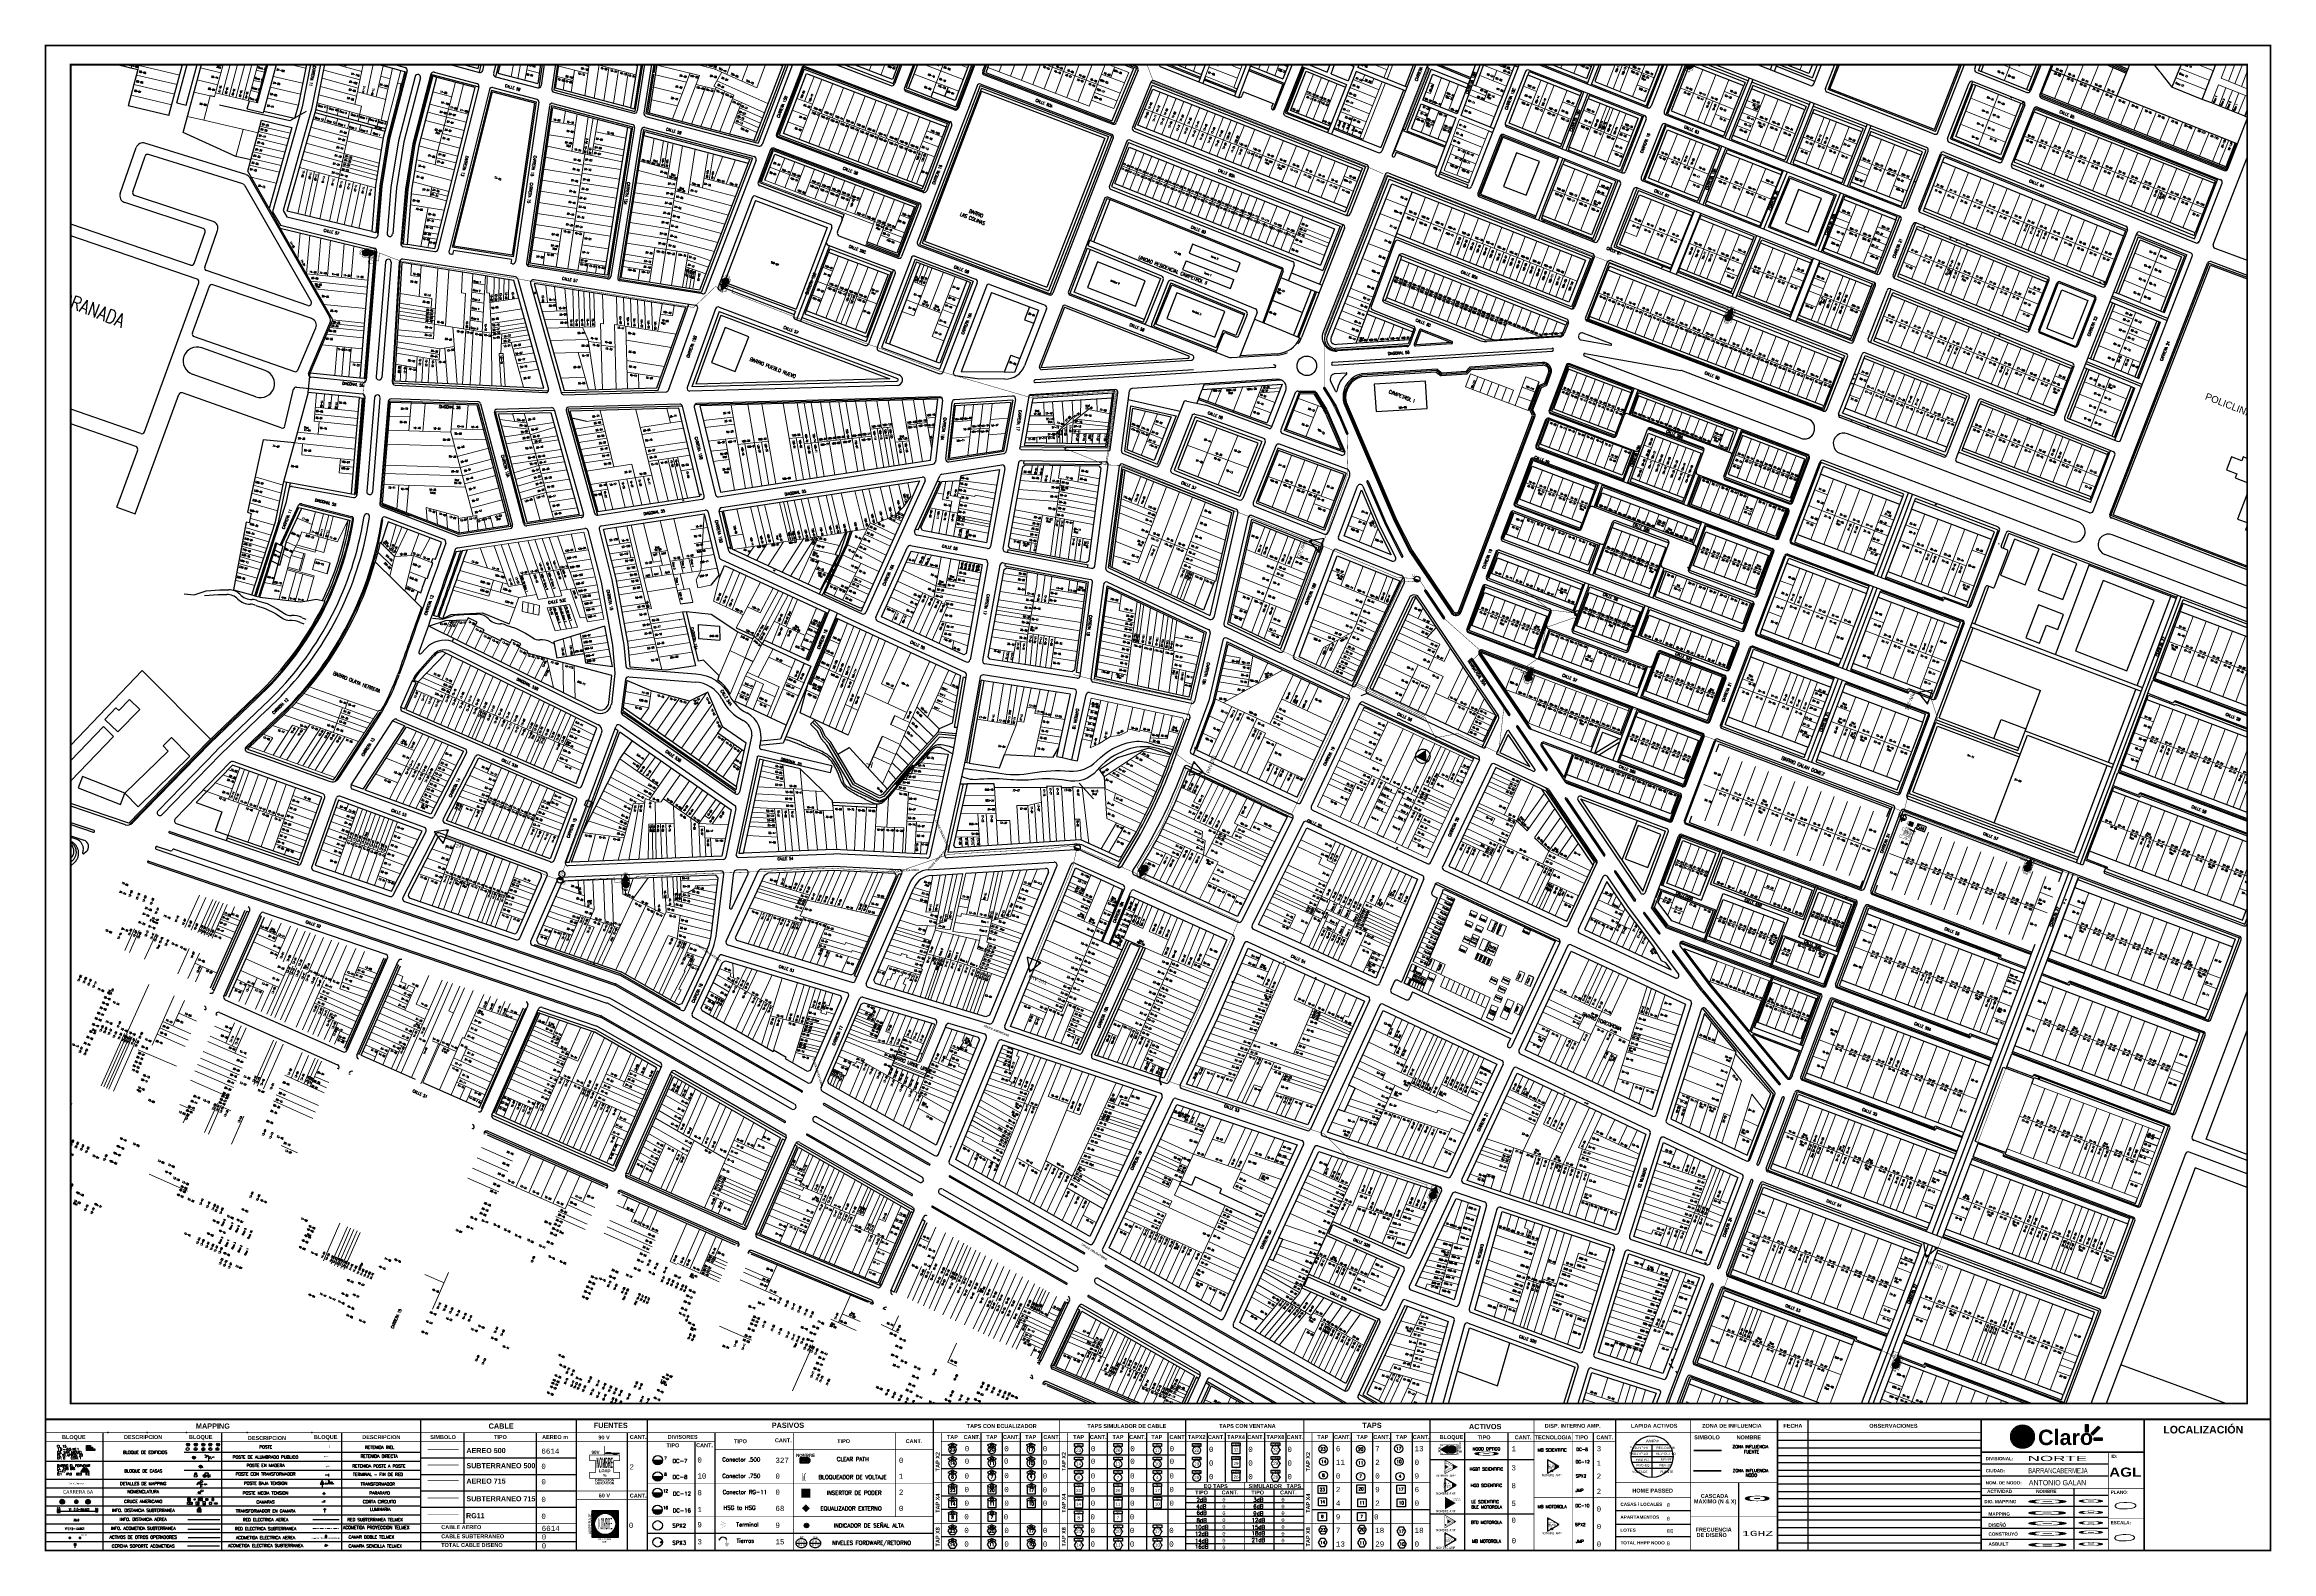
# Paper-space layout 'AGL' of a CAD drawing. Header units: millimetres. Extents: x 104803 to 105754, y 28185 to 28828.
# The model-space entities are those that its viewports show. They can reach past a viewport. Long polylines and large blocks are cut down to what shows.
import ezdxf
from ezdxf.enums import TextEntityAlignment as Align

# ---------------------------------------------------------------- set-up
doc = ezdxf.new("R2010")
doc.units = ezdxf.units.MM
doc.header["$MEASUREMENT"] = 0
for name, pattern in [('ACAD_ISO12W100', [21, 12, -3, 0, -3, 0, -3]), ('HIDDEN', [0.375, 0.25, -0.125]), ('HIDDENX2', [19.05, 12.7, -6.35])]:
    doc.linetypes.add(name, pattern=pattern)
for name, color, linetype, lineweight in [('CAB_AER_500', 3, 'Continuous', 25), ('CAB_RG11', 5, 'Continuous', 30), ('CAB_RG6', 19, 'Continuous', 30), ('D-Activopasivo', 7, 'Continuous', 9), ('EOA', 7, 'Continuous', 9), ('NOMENCLATURA', 23, 'Continuous', 0), ('Planimetria_Varios', 251, 'Continuous', 0), ('RO_CLARO', 2, 'Continuous', 25), ('RO_TELMEX', 5, 'Continuous', 25)]:
    doc.layers.add(name, color=color, linetype=linetype, lineweight=lineweight)
for name, color, linetype in [('DISP_ACOP', 7, 'Continuous'), ('DISP_AMP_SA', 7, 'Continuous'), ('DISP_FUENTE', 7, 'Continuous'), ('DISP_SPL', 7, 'Continuous'), ('DISP_TAP', 7, 'Continuous'), ('HEADEND', 6, 'Continuous'), ('Nombre_Barrios', 7, 'Continuous'), ('NOMEN', 251, 'Continuous'), ('PLANIMETRIA', 8, 'Continuous'), ('PRE_CASA', 7, 'Continuous'), ('ROTULO_CLARO', 7, 'Continuous'), ('TEXT_AMP', 5, 'Continuous'), ('Transformador', 7, 'Continuous')]:
    doc.layers.add(name, color=color, linetype=linetype)
doc.layers.add('LOGO_CLARO', color=7, linetype='Continuous', true_color=0xe00000)
doc.styles.add('ARIAL', font='')
doc.styles.add('BARRIO', font='simplex.shx', dxfattribs={"width": 0.8, "height": 2.5})
doc.styles.add('CALLE', font='simplex.shx', dxfattribs={"width": 0.8, "height": 2})
doc.styles.add('CODI', font='simplex.shx', dxfattribs={"width": 0.8, "height": 1.8})
doc.styles.add('DETALLES', font='tahoma.ttf', dxfattribs={"height": 0.8})
doc.styles.add('H-P', font='romantic.ttf', dxfattribs={"height": 1.1})
doc.styles.add('MONOTXT', font='monotxt')
doc.styles.add('NOMEN', font='simplex.shx', dxfattribs={"width": 0.8, "height": 1.25})
doc.styles.add('ROMANS', font='ROMANS.shx', dxfattribs={"height": 5})
doc.styles.add('style1', font='')
doc.styles.add('TAHOMA', font='tahoma.ttf')
doc.styles.get('ARIAL').set_extended_font_data('Arial', bold=True)
doc.styles.get('style1').set_extended_font_data('Arial Rounded MT Bold')

# ---------------------------------------------------------------- blocks, each defined once
blk = doc.blocks.new('*X29')
at = {"color": 0}
for p, q in [((999814.14, 1003834.68), (999813.4, 1003834.68)), ((999814.14, 1003834.44), (999813.4, 1003834.44)), ((999814.08, 1003833.88), (999813.4, 1003833.88)), ((999814.08, 1003833.48), (999813.53, 1003833.48)), ((999814.08, 1003835.4), (999813.81, 1003835.4)), ((999814.04, 1003835.4), (999814.04, 1003835.54)), ((999814.04, 1003833.48), (999814.04, 1003833.88)), ((999814.08, 1003834.68), (999814.08, 1003835.4)), ((999814.08, 1003833.88), (999814.08, 1003834.44)), ((999814.08, 1003833.15), (999814.08, 1003833.48)), ((999815.01, 1003833.68), (999814.12, 1003833.68)), ((999814.14, 1003834.44), (999814.14, 1003834.68)), ((999815.01, 1003834.16), (999814.14, 1003834.16)), ((999815.01, 1003833.36), (999814.16, 1003833.36)), ((999815.01, 1003835.36), (999814.18, 1003835.36)), ((999815.01, 1003835.12), (999814.18, 1003835.12)), ((999815.01, 1003834.56), (999814.2, 1003834.56)), ((999815.01, 1003832.64), (999814.94, 1003832.64)), ((999815.01, 1003836.08), (999814.96, 1003836.08)), ((999815, 1003836.08), (999815, 1003836.11)), ((999815, 1003834.16), (999815, 1003834.56)), ((999815, 1003833.36), (999815, 1003833.68))]:
    blk.add_line(p, q, dxfattribs=at)
blk = doc.blocks.new('*X30')
at = {"color": 0}
for p, q in [((1002259.5, 1009876.5), (1002259.14, 1009876.5)), ((1002259.5, 1009875.5), (1002259.14, 1009875.5)), ((1002259.5, 1009875.3), (1002259.5, 1009877.08)), ((1002260, 1009877), (1002259.5, 1009877)), ((1002260, 1009876), (1002259.5, 1009876)), ((1002260, 1009875.3), (1002260, 1009877.97)), ((1002260.5, 1009877.5), (1002260, 1009877.5)), ((1002260.5, 1009876.5), (1002260, 1009876.5)), ((1002260.5, 1009875.5), (1002260, 1009875.5)), ((1002260.5, 1009875.3), (1002260.5, 1009877.97)), ((1002261, 1009877), (1002260.5, 1009877)), ((1002261, 1009876), (1002260.5, 1009876)), ((1002261, 1009878), (1002260.56, 1009878)), ((1002261, 1009875.3), (1002261, 1009878.85)), ((1002261.27, 1009878.5), (1002261, 1009878.5)), ((1002261.27, 1009877.5), (1002261, 1009877.5)), ((1002261.27, 1009876.5), (1002261, 1009876.5)), ((1002261.27, 1009875.5), (1002261, 1009875.5))]:
    blk.add_line(p, q, dxfattribs=at)
blk = doc.blocks.new('ROTULO_TELMEX')
h = blk.add_hatch(color=1)
h.set_gradient(color1=(255, 0, 0), color2=(255, 122, 122), rotation=92, tint=0.36, name='INVCYLINDER')
edge = h.paths.add_edge_path()
edge.add_arc((844.11, 48.59), 5.03, 0, 360)
at = {"linetype": 'ACAD_ISO12W100', "true_color": 0xfcfcfc}
h = blk.add_hatch(color=7, dxfattribs=at)
h.paths.add_polyline_path([(847.34, 48.82), (848.41, 48.82), (848.41, 48.45), (847.34, 48.45)])
h.paths.add_polyline_path([(846.91, 49.47), (847.87, 50.44), (848.13, 50.19), (847.17, 49.21)])
h.paths.add_polyline_path([(846.13, 50.64), (846.5, 50.64), (846.5, 49.6), (846.13, 49.6)])
at = {"linetype": 'ACAD_ISO12W100'}
h = blk.add_hatch(color=256, dxfattribs=at)
h.paths.add_polyline_path([(874.73, 48.04), (878.08, 48.04), (878.08, 46.89), (874.73, 46.89)])
h.paths.add_polyline_path([(873.38, 50.07), (876.38, 53.13), (877.21, 52.33), (874.2, 49.26)])
h.paths.add_polyline_path([(870.95, 53.75), (872.08, 53.75), (872.08, 50.5), (870.95, 50.5)])
at = {"layer": 'LOGO_CLARO'}
h = blk.add_hatch(color=1, dxfattribs=at)
edge = h.paths.add_edge_path()
edge.add_arc((600.53, 43.12), 1.46, -90, 270)
at = {"layer": 'LOGO_CLARO', "linetype": 'ACAD_ISO12W100'}
h = blk.add_hatch(color=9, dxfattribs=at)
h.paths.add_polyline_path([(600.6, 42.13), (600.6, 41.8), (600.48, 41.8), (600.48, 42.13)])
h.paths.add_polyline_path([(600.8, 42.26), (601.09, 41.97), (601.02, 41.89), (600.72, 42.18)])
h.paths.add_polyline_path([(601.15, 42.5), (601.15, 42.39), (600.84, 42.39), (600.84, 42.5)])
at = {"layer": 'RO_CLARO'}
blk.add_hatch(color=253, dxfattribs=at).paths.add_polyline_path([(598.65, 43.14), (598.65, 44.83), (595.71, 43.12), (598.65, 41.46)])
h = blk.add_hatch(color=253, dxfattribs=at)
edge = h.paths.add_edge_path()
edge.add_ellipse((600.53, 43.12), major_axis=(1.19, 1.19), ratio=1, start_angle=0, end_angle=360)
edge = h.paths.add_edge_path(flags=16)
edge.add_ellipse((600.53, 43.12), major_axis=(1.09, 1.09), ratio=1, start_angle=0, end_angle=360)
at = {"layer": 'ROTULO_CLARO'}
h = blk.add_hatch(dxfattribs=at)
h.set_pattern_fill('ANSI31', color=1, scale=0.112146, style=0)
h.set_pattern_definition([(135, (250.004727, -110.021911), (0.0099123832, 0.0099123832), [])])
h.paths.add_polyline_path([(62.98, 39.68, -0.211065), (63.12, 40), (63.74, 39.4, -0.697149)])
h = blk.add_hatch(dxfattribs=at)
h.set_pattern_fill('ANSI31', color=1, scale=0.328784, angle=-90, style=0)
h.set_pattern_definition([(314.999999972, (-329021.861547, 328464.32926), (0.029060701845, 0.0290607018735), [])])
h.paths.add_polyline_path([(67.01, 43.75, 0.218242), (66.78, 43.26, 0.683363), (67.91, 42.82)])
h = blk.add_hatch(dxfattribs=at)
h.set_pattern_fill('ANSI31', color=1, scale=0.093087, style=0)
h.set_pattern_definition([(45.000000028, (-935443.457688, -940795.633184), (-0.00822778918616, 0.00822778919421), [])])
edge = h.paths.add_edge_path()
edge.add_arc((73.72, 45.18), 0.231, 0, 360)
for color, points in [(256, [(259.38, 38.53, 0.414214), (261.39, 36.52, 0.414214), (263.4, 38.53)]), (3, [(323.49, 38.47, 1), (322.58, 38.47, 1)]), (2, [(324.69, 38.47, 1), (323.78, 38.47, 1)]), (1, [(325.86, 38.46, 1), (324.94, 38.46, 1)]), (1, [(65.45, 28.82, 1), (65.6, 28.82, 1)]), (1, [(69.35, 32.17, 0.211065), (69.21, 31.85, 0.697149), (69.97, 31.57)]), (256, [(117.27, 28.38), (119.01, 28.38), (118.14, 29.89)]), (256, [(259.38, 31.57, 0.414214), (261.38, 29.56, 0.414214), (263.39, 31.57)]), (63, [(12.16, 20.81, 1), (14.19, 20.81, 1)]), (92, [(19.08, 20.4, 1), (17.27, 21.26, 1)]), (256, [(259.24, 24.57, 0.414214), (261.24, 22.56, 0.414214), (263.25, 24.57)]), (256, [(259.24, 17.37, 0.414214), (261.24, 15.36, 0.414214), (263.25, 17.37)]), (214, [(9.75, 5.38, 1), (11.05, 5.38, 1)]), (214, [(14.09, 5.38, 1), (15.39, 5.38, 1)])]:
    blk.add_hatch(color=color, dxfattribs=at).paths.add_polyline_path(points)
h = blk.add_hatch(color=256, dxfattribs=at)
edge = h.paths.add_edge_path()
edge.add_arc((643.12, 34), 0.379, 0, 360)
h = blk.add_hatch(dxfattribs=at)
h.set_pattern_fill('LINE', color=63, scale=0.081283, angle=45, style=0)
h.set_pattern_definition([(45, (-1009.1329, -602.20017), (-0.18248506, 0.182485063), [])])
h.paths.add_polyline_path([(6.14, 20.83, 1), (8.17, 20.83, 1)])
h = blk.add_hatch(color=1, dxfattribs=at)
edge = h.paths.add_edge_path()
edge.add_arc((63.67, 21.78), 0.142, 0, 360)
h = blk.add_hatch(color=200, dxfattribs=at)
edge = h.paths.add_edge_path()
edge.add_arc((118.95, 24.7), 0.104, 0, 360)
h = blk.add_hatch(color=200, dxfattribs=at)
edge = h.paths.add_edge_path()
edge.add_arc((119.13, 21.21), 0.2, 0, 360)
h = blk.add_hatch(color=256, dxfattribs=at)
h.paths.add_polyline_path([(233.29, 5.67), (244.62, 5.67), (244.62, 17), (233.29, 17)])
edge = h.paths.add_edge_path(flags=16)
edge.add_arc((238.95, 11.34), 4.53, 0, 360)
h = blk.add_hatch(color=256, dxfattribs=at)
edge = h.paths.add_edge_path()
edge.add_arc((324.95, 10.65), 0.976, 0, 360)
h = blk.add_hatch(color=256, dxfattribs=at)
edge = h.paths.add_edge_path()
edge.add_arc((643.18, 9.27), 0.379, 0, 360)
h = blk.add_hatch(color=92, dxfattribs=at)
edge = h.paths.add_edge_path()
edge.add_arc((12.63, 2.7), 0.383, 0, 360)
h = blk.add_hatch(color=256, dxfattribs=at)
edge = h.paths.add_edge_path()
edge.add_arc((262.99, 3.5), 0.402, 0, 360)
at = {"color": 9, "linetype": 'ACAD_ISO12W100'}
for points in [[(846.13, 50.64), (846.5, 50.64), (846.5, 49.6), (846.13, 49.6)], [(846.91, 49.47), (847.87, 50.44), (848.13, 50.19), (847.17, 49.21)], [(847.34, 48.82), (848.41, 48.82), (848.41, 48.45), (847.34, 48.45)]]:
    blk.add_lwpolyline(points, close=True, dxfattribs=at)
at = {"linetype": 'ACAD_ISO12W100'}
for points in [[(870.95, 53.75), (872.08, 53.75), (872.08, 50.5), (870.95, 50.5)], [(873.38, 50.07), (876.38, 53.13), (877.21, 52.33), (874.2, 49.26)], [(874.73, 48.04), (878.08, 48.04), (878.08, 46.89), (874.73, 46.89)]]:
    blk.add_lwpolyline(points, close=True, dxfattribs=at)
at = {"color": 1}
blk.add_circle((844.11, 48.59), 5.03, dxfattribs=at)
at = {"layer": 'LOGO_CLARO', "color": 9, "linetype": 'ACAD_ISO12W100'}
for points in [[(600.6, 42.13), (600.6, 41.8), (600.48, 41.8), (600.48, 42.13)], [(600.8, 42.26), (601.09, 41.97), (601.02, 41.89), (600.72, 42.18)], [(601.15, 42.5), (601.15, 42.39), (600.84, 42.39), (600.84, 42.5)]]:
    blk.add_lwpolyline(points, close=True, dxfattribs=at)
at = {"layer": 'LOGO_CLARO', "color": 12, "true_color": 0xe00000}
for major_axis in [(1.09, 1.09), (1.03, 1.03)]:
    blk.add_ellipse((600.53, 43.12), major_axis=major_axis, ratio=1, start_param=-0.783211, end_param=5.499974, dxfattribs=at)
at = {"layer": 'RO_CLARO', "color": 12, "true_color": 0xe00000}
for p, q in [((595.71, 43.12), (598.65, 44.83)), ((598.65, 41.46), (595.71, 43.12)), ((598.65, 44.83), (598.65, 43.14)), ((598.65, 43.14), (598.65, 41.46))]:
    blk.add_line(p, q, dxfattribs=at)
at = {"layer": 'RO_CLARO', "color": 7, "const_width": 0.179}
blk.add_lwpolyline([(595.62, 40.9), (602.46, 40.9), (602.46, 45.35), (595.62, 45.35)], close=True, dxfattribs=at)
at = {"layer": 'RO_CLARO', "color": 1, "const_width": 0.0358}
blk.add_lwpolyline([(598.65, 41.46), (598.65, 44.83), (595.71, 43.12), (598.65, 41.46)], dxfattribs=at)
at = {"layer": 'RO_CLARO', "color": 12}
blk.add_circle((600.53, 43.12), 1.54, dxfattribs=at)
blk.add_ellipse((600.53, 43.12), major_axis=(1.19, 1.19), ratio=1, start_param=-0.783211, end_param=5.499974, dxfattribs=at)
at = {"layer": 'RO_TELMEX', "color": 12, "true_color": 0xe00000, "const_width": 0.179}
blk.add_lwpolyline([(595.62, 40.9), (602.46, 40.9), (602.46, 45.35), (595.62, 45.35)], close=True, dxfattribs=at)
at = {"layer": 'ROTULO_CLARO'}
for p, q in [((178.8, 11.44), (178.8, 50.34)), ((677.03, 40.07), (685.96, 40.07)), ((677.4, 42.61), (694.53, 42.61)), ((678.65, 45.19), (693.28, 45.19)), ((685.96, 31.14), (685.96, 45.14)), ((685.96, 40.07), (694.9, 40.07)), ((118.14, 29.89), (117.27, 28.38)), ((119.01, 28.38), (118.14, 29.89)), ((694.52, 37.51), (677.41, 37.51)), ((693.28, 34.95), (678.65, 34.95)), ((117.27, 28.38), (119.01, 28.38)), ((118.14, 28.38), (118.14, 26.69)), ((540.72, 17.45), (591.14, 17.45)), ((119.96, 1.8), (119.96, 2.24)), ((320.34, 3.11), (325.16, 3.11)), ((326.25, 3.09), (331.07, 3.09))]:
    blk.add_line(p, q, dxfattribs=at)
at = {"layer": 'ROTULO_CLARO', "color": 1}
for p, q in [((60.95, 44.75), (60.46, 45.23)), ((60.93, 44.74), (60.46, 45.21)), ((60.91, 44.74), (60.46, 45.2)), ((60.89, 44.74), (60.46, 45.18)), ((60.87, 44.74), (60.46, 45.16)), ((60.85, 44.74), (60.46, 45.14)), ((60.83, 44.75), (60.46, 45.11)), ((61, 44.76), (60.47, 45.28)), ((60.98, 44.75), (60.47, 45.27)), ((60.97, 44.75), (60.47, 45.25)), ((60.81, 44.75), (60.47, 45.09)), ((61.03, 44.76), (60.48, 45.31)), ((61.02, 44.76), (60.48, 45.3)), ((60.78, 44.76), (60.48, 45.06)), ((60.75, 44.77), (60.48, 45.03)), ((61.06, 44.78), (60.49, 45.34)), ((61.05, 44.77), (60.49, 45.33)), ((61.09, 44.79), (60.5, 45.37)), ((61.07, 44.78), (60.5, 45.36)), ((60.72, 44.78), (60.5, 45)), ((61.1, 44.79), (60.51, 45.38)), ((61.11, 44.8), (60.52, 45.4)), ((60.68, 44.8), (60.52, 44.96)), ((61.14, 44.82), (60.53, 45.42)), ((61.13, 44.81), (60.53, 45.41)), ((61.15, 44.82), (60.54, 45.43)), ((61.16, 44.83), (60.55, 45.44)), ((61.17, 44.84), (60.56, 45.45)), ((61.18, 44.85), (60.57, 45.46)), ((60.61, 44.85), (60.57, 44.89)), ((61.19, 44.86), (60.58, 45.48)), ((61.2, 44.87), (60.59, 45.49)), ((61.21, 44.88), (60.6, 45.5)), ((61.23, 44.9), (60.6, 45.5)), ((61.22, 44.89), (60.97, 45.14)), ((63.74, 39.4), (63.12, 40)), ((63.67, 43.73), (64.57, 42.8)), ((64.27, 44.75), (63.77, 45.25)), ((64.26, 44.75), (63.77, 45.23)), ((64.24, 44.74), (63.77, 45.22)), ((64.22, 44.74), (63.77, 45.2)), ((64.2, 44.74), (63.77, 45.18)), ((64.18, 44.74), (63.77, 45.16)), ((64.16, 44.75), (63.77, 45.14)), ((64.14, 44.75), (63.77, 45.11)), ((64.32, 44.76), (63.78, 45.3)), ((64.31, 44.76), (63.78, 45.28)), ((64.29, 44.75), (63.78, 45.27)), ((64.11, 44.75), (63.78, 45.09)), ((64.09, 44.76), (63.78, 45.06)), ((64.35, 44.77), (63.79, 45.33)), ((64.34, 44.77), (63.79, 45.31)), ((64.06, 44.77), (63.79, 45.03)), ((64.38, 44.78), (63.8, 45.36)), ((64.37, 44.78), (63.8, 45.34)), ((64.02, 44.78), (63.8, 45)), ((64.39, 44.79), (63.81, 45.37)), ((64.42, 44.8), (63.82, 45.4)), ((64.41, 44.79), (63.82, 45.38)), ((63.98, 44.8), (63.82, 44.96)), ((64.43, 44.81), (63.83, 45.41)), ((64.44, 44.82), (63.84, 45.42)), ((64.45, 44.83), (63.85, 45.43)), ((64.47, 44.83), (63.86, 45.44)), ((64.49, 44.85), (63.87, 45.47)), ((64.48, 44.84), (63.87, 45.45)), ((64.5, 44.86), (63.88, 45.48)), ((63.91, 44.85), (63.88, 44.89)), ((64.51, 44.87), (63.89, 45.49)), ((64.52, 44.88), (63.9, 45.5)), ((64.53, 44.89), (63.91, 45.5)), ((64.54, 44.9), (63.92, 45.51)), ((64.55, 44.91), (63.94, 45.52)), ((64.55, 44.92), (63.95, 45.53)), ((64.56, 44.94), (63.96, 45.54)), ((64.57, 44.95), (63.97, 45.55)), ((64.58, 44.96), (63.98, 45.55)), ((64.58, 44.97), (64, 45.56)), ((64.59, 44.99), (64.01, 45.57)), ((64.6, 45), (64.02, 45.57)), ((64.6, 45.01), (64.04, 45.58)), ((64.61, 45.03), (64.05, 45.59)), ((64.61, 45.04), (64.07, 45.59)), ((64.62, 45.06), (64.08, 45.6)), ((64.62, 45.07), (64.1, 45.6)), ((64.63, 45.09), (64.11, 45.6)), ((64.63, 45.11), (64.13, 45.61)), ((64.63, 45.12), (64.15, 45.61)), ((64.63, 45.14), (64.16, 45.61)), ((64.64, 45.16), (64.18, 45.61)), ((64.64, 45.18), (64.2, 45.61)), ((64.63, 45.2), (64.22, 45.61)), ((64.63, 45.22), (64.24, 45.61)), ((64.63, 45.24), (64.27, 45.61)), ((64.53, 44.89), (64.28, 45.14)), ((64.63, 45.27), (64.29, 45.6)), ((64.62, 45.3), (64.32, 45.6)), ((64.61, 45.32), (64.35, 45.59)), ((64.6, 45.36), (64.38, 45.57)), ((64.57, 45.4), (64.42, 45.55)), ((67.01, 43.75), (67.91, 42.82)), ((70.16, 45.38), (70.52, 45.02)), ((73.74, 42.97), (73.12, 43.57)), ((63.68, 32.8), (63.68, 32.46)), ((64.64, 32.46), (64.64, 32.8)), ((65.76, 36.25), (66.53, 35.25)), ((66, 36.43), (66.77, 35.44)), ((68.29, 31.57), (67.67, 32.17)), ((69.97, 31.57), (69.35, 32.17)), ((60.67, 22.39), (60.67, 21.17)), ((61.89, 22.39), (60.67, 22.39)), ((60.67, 21.17), (61.89, 21.17)), ((60.69, 19.59), (60.69, 20.66)), ((60.69, 20.66), (62.69, 20.66)), ((62.69, 19.59), (60.69, 19.59)), ((61.64, 21.41), (60.91, 22.14)), ((61.64, 22.14), (60.91, 21.41)), ((61.64, 21.78), (60.91, 21.78)), ((61.28, 22.14), (61.28, 21.41)), ((61.36, 20.66), (61.36, 19.59)), ((61.89, 21.17), (61.89, 22.39)), ((62.02, 20.66), (62.02, 19.59)), ((62.69, 20.66), (62.69, 19.59)), ((65.57, 20.66), (64.24, 20.66)), ((64.24, 20.66), (64.24, 19.59)), ((64.24, 19.59), (65.57, 19.59)), ((64.91, 20.66), (64.91, 19.59)), ((65.19, 24.83), (66.16, 24.83)), ((65.2, 24.59), (66.15, 24.59)), ((65.28, 25.03), (66.06, 25.03)), ((65.33, 24.36), (66.01, 24.36)), ((67.01, 22.39), (65.38, 21.17)), ((65.38, 22.39), (67.01, 21.17)), ((67.01, 22.39), (65.38, 22.39)), ((65.38, 21.17), (65.38, 22.39)), ((67.01, 21.17), (65.38, 21.17)), ((65.57, 19.59), (65.57, 20.66)), ((67.01, 21.17), (67.01, 22.39)), ((67.22, 20.79), (67.22, 19.46)), ((68.29, 20.79), (67.22, 20.79)), ((67.22, 20.12), (68.29, 20.12)), ((67.22, 19.46), (68.29, 19.46)), ((68.29, 19.46), (68.29, 20.79)), ((68.38, 22.11), (68.38, 21.44)), ((69.45, 22.11), (68.38, 22.11)), ((68.38, 21.44), (69.45, 21.44)), ((69.45, 21.44), (69.45, 22.11)), ((70.99, 20.46), (69.92, 20.46)), ((69.92, 20.46), (69.92, 19.79)), ((69.92, 19.79), (70.99, 19.79)), ((70.99, 19.79), (70.99, 20.46)), ((71.08, 22.15), (71.08, 21.41)), ((71.82, 22.15), (71.08, 22.15)), ((71.82, 22.15), (71.08, 21.41)), ((71.08, 21.41), (71.82, 21.41)), ((71.82, 21.41), (71.82, 22.15)), ((72.19, 19.72), (72.19, 20.38)), ((72.19, 20.38), (73.37, 20.38)), ((73.37, 19.72), (72.19, 19.72)), ((73.37, 20.38), (73.37, 19.72)), ((4.94, 17.31), (4.94, 16.24)), ((6.27, 17.31), (4.94, 17.31)), ((4.94, 16.24), (6.27, 16.24)), ((5.6, 17.31), (5.6, 16.24)), ((6.27, 16.24), (6.27, 17.31)), ((21.32, 17.11), (21.32, 16.45)), ((22.4, 17.11), (21.32, 17.11)), ((21.32, 16.45), (22.4, 16.45)), ((22.4, 16.45), (22.4, 17.11)), ((66.53, 17.6), (64.9, 16.38)), ((64.9, 17.6), (66.53, 16.38)), ((66.53, 17.6), (64.9, 17.6)), ((64.9, 16.38), (64.9, 17.6)), ((66.53, 16.38), (64.9, 16.38)), ((65.22, 17.68), (65.22, 18.1)), ((66.2, 17.68), (66.2, 18.1)), ((66.53, 16.38), (66.53, 17.6)), ((119.25, 2.24), (119.25, 1.79)), ((119.96, 2.24), (119.25, 2.24)), ((119.25, 1.79), (119.96, 1.8)), ((119.46, 6.37), (119.46, 5.49)), ((120.17, 6.37), (119.46, 6.37)), ((119.46, 5.93), (120.17, 5.93)), ((119.46, 5.49), (120.17, 5.49)), ((120.17, 5.49), (120.17, 6.37))]:
    blk.add_line(p, q, dxfattribs=at)
at = {"layer": 'ROTULO_CLARO', "linetype": 'Continuous'}
for p, q in [((635.59, 38.77), (591.14, 38.77)), ((635.59, 15.51), (591.14, 15.51))]:
    blk.add_line(p, q, dxfattribs=at)
at = {"layer": 'ROTULO_CLARO', "color": 3}
for p, q in [((121.02, 32.13), (119.4, 32.13)), ((121.02, 31.53), (121.02, 32.73))]:
    blk.add_line(p, q, dxfattribs=at)
at = {"layer": 'ROTULO_CLARO', "color": 200}
for p, q in [((118.04, 20.74), (118.64, 20.74)), ((118.24, 24.39), (119.63, 24.39)), ((118.6, 24.18), (119.31, 24.18)), ((118.64, 20.74), (119.11, 21.21)), ((118.86, 23.92), (119.05, 23.92)), ((118.87, 20.74), (119.37, 20.74)), ((118.95, 24.39), (118.95, 24.7))]:
    blk.add_line(p, q, dxfattribs=at)
at = {"layer": 'ROTULO_CLARO', "color": 63, "ltscale": 0.1}
blk.add_line((5.6, 16.78), (21.86, 16.78), dxfattribs=at)
at = {"layer": 'ROTULO_CLARO', "color": 6}
blk.add_line((60.71, 13.22), (74.38, 13.22), dxfattribs=at)
at = {"layer": 'ROTULO_CLARO', "color": 63, "linetype": 'HIDDENX2'}
blk.add_line((114.2, 13.22), (125.35, 13.22), dxfattribs=at)
at = {"layer": 'ROTULO_CLARO', "color": 2}
for p, q in [((118.99, 17.46), (118.66, 17.46)), ((119.33, 17.2), (119.01, 17.52)), ((119.27, 17.19), (119.01, 17.46)), ((119.2, 17.2), (119.02, 17.39)), ((119.38, 17.22), (119.03, 17.57)), ((119.42, 17.24), (119.05, 17.61)), ((119.46, 17.27), (119.08, 17.64)), ((119.48, 17.31), (119.12, 17.67)), ((119.51, 17.35), (119.16, 17.69)), ((119.52, 17.39), (119.21, 17.71)), ((119.53, 17.45), (119.26, 17.72)), ((119.27, 17.74), (119.27, 18.06)), ((119.29, 16.27), (119.29, 17.19)), ((119.52, 17.52), (119.34, 17.71)), ((119.87, 17.46), (119.54, 17.46))]:
    blk.add_line(p, q, dxfattribs=at)
at = {"layer": 'ROTULO_CLARO', "color": 4}
blk.add_line((60.64, 1.97), (74.31, 1.97), dxfattribs=at)
at = {"layer": 'ROTULO_CLARO', "color": 63}
blk.add_line((60.71, 9.16), (74.38, 9.16), dxfattribs=at)
at = {"layer": 'ROTULO_CLARO', "color": 171}
blk.add_line((60.91, 5.5), (74.58, 5.5), dxfattribs=at)
at = {"layer": 'ROTULO_CLARO', "color": 1, "linetype": 'ACAD_ISO12W100', "lineweight": 13, "ltscale": 0.13}
blk.add_line((114.2, 9.41), (125.35, 9.41), dxfattribs=at)
at = {"layer": 'ROTULO_CLARO'}
for points, const_width in [([(950, 642.44), (950, 0), (0, 0), (0, 642.44), (919.18, 642.44)], 0.803), ([(10.8, 634.26), (940.01, 634.26), (940.01, 62.75), (10.8, 62.75)], 0.803), ([(232.4, 40.82), (245.14, 40.82), (245.14, 38.32), (242.64, 38.32), (242.64, 33.32), (245.14, 33.32), (245.14, 30.83), (232.4, 30.83), (232.4, 33.32), (234.9, 33.32), (234.9, 38.32), (232.4, 38.32)], 0.255), ([(597.6, 38.51), (597.6, 32.87), (602.78, 35.69)], 0.269), ([(597.48, 15.08), (597.48, 9.65), (602.19, 12.36)], 0.259)]:
    blk.add_lwpolyline(points, close=True, dxfattribs=dict(at, const_width=const_width))
at = {"layer": 'ROTULO_CLARO', "linetype": 'Continuous'}
for points, const_width in [([(0, 56.02), (950, 56.02)], 0.803), ([(59.18, 50.34), (59.18, 0)], 0.0532), ([(112.97, 50.34), (112.97, 0)], 0.0532), ([(432.98, 56.02), (432.98, 0)], 0.28), ([(651.96, 50.34), (651.96, 0)], 0.0532), ([(717.13, 50.34), (717.13, 29)], 0.0532), ([(0, 46.52), (285.81, 46.52)], 0.28), ([(382.56, 46.52), (439.76, 46.52)], 0.28), ([(436.43, 46.52), (591.14, 46.52)], 0.28), ([(739.48, 46.89), (702.38, 46.89)], 0.0532), ([(512.06, 29.08), (512.06, 0)], 0.28), ([(702.38, 37.95), (739.48, 37.95)], 0.0532), ([(160.25, 11.44), (226.67, 11.44)], 0.28), ([(290.38, 11.43), (288.12, 11.05)], 0.0335), ([(290.37, 10.52), (288.12, 11.05)], 0.0335), ([(288.18, 9.5), (290.37, 10.52)], 0.0502), ([(288.22, 12.51), (290.38, 11.43)], 0.0335), ([(651.96, 15.02), (670.45, 15.02)], 0.0532), ([(702.38, 14.5), (739.48, 14.5)], 0.0532)]:
    blk.add_lwpolyline(points, dxfattribs=dict(at, const_width=const_width))
at = {"layer": 'ROTULO_CLARO'}
for points, const_width in [([(379.11, 50.34), (0, 50.34)], 0.28), ([(160.25, 56.02), (160.25, 0)], 0.56), ([(226.67, 56.02), (226.67, 0)], 0.56), ([(256.95, 56.02), (256.95, 0)], 0.56), ([(285.81, 50.34), (285.81, 0)], 0.56), ([(379.11, 56.02), (379.11, 0)], 0.56), ([(379.11, 50.34), (826.75, 50.34)], 0.28), ([(382.56, 50.34), (382.56, 0)], 0.28), ([(436.43, 50.34), (436.43, 0)], 0.28), ([(486.85, 56.02), (486.85, 0)], 0.56), ([(537.27, 56.02), (537.27, 0)], 0.56), ([(540.72, 50.34), (540.72, 0)], 0.28), ([(591.14, 56.02), (591.14, 0)], 0.56), ([(591.14, 56.02), (591.14, 0)], 0.56), ([(635.59, 0), (635.59, 56.02)], 0.28), ([(670.45, 56.02), (670.45, 0)], 0.56), ([(702.38, 29), (702.38, 56.02)], 0.28), ([(739.48, 0), (739.48, 56.02)], 0.7), ([(826.46, 0), (826.46, 56.02)], 0.7), ([(896.09, 0), (896.09, 56.02)], 0.7), ([(238.77, 40.82), (238.77, 44.6)], 0.255), ([(591.14, 46.52), (635.59, 46.52)], 0.28), ([(670.45, 46.52), (635.59, 46.52)], 0.28), ([(896.09, 42.02), (826.75, 42.02)], 0.7), ([(880.69, 0), (880.69, 42.02)], 0.28), ([(323.36, 33.07), (323.42, 29.62)], 0.239), ([(670.45, 29), (739.48, 29)], 0.28), ([(702.38, 29), (702.38, 0)], 0.28), ([(256.95, 25.47), (226.67, 25.47)], 0.28), ([(702.38, 22.52), (635.59, 22.52)], 0.28), ([(826.75, 26.52), (896.09, 26.52)], 0.28), ([(880.69, 13.52), (896.09, 13.52)], 0.28), ([(290.09, 3.16), (291.86, 3.16)], 0.129), ([(290.28, 2.75), (291.67, 2.75)], 0.129), ([(290.48, 2.33), (291.47, 2.33)], 0.129), ([(290.67, 1.92), (291.28, 1.92)], 0.129), ([(290.85, 1.55), (291.1, 1.55)], 0.129), ([(290.97, 4.65), (290.97, 3.16)], 0.129)]:
    blk.add_lwpolyline(points, dxfattribs=dict(at, const_width=const_width))
at = {"layer": 'ROTULO_CLARO', "linetype": 'Continuous'}
for points in [[(24.43, 50.34), (24.43, 0)], [(75.13, 50.34), (75.13, 0)], [(126.46, 50.34), (126.46, 0)], [(605.94, 0), (605.94, 50.34)], [(624.52, 0), (624.52, 50.34)], [(660.92, 0), (660.92, 50.34)], [(752.56, 0), (752.56, 56.02)], [(0, 38.14), (160.25, 38.14)], [(59.18, 41.95), (160.25, 41.95)], [(739.48, 40.53), (826.75, 40.53)], [(0, 30.51), (160.25, 30.51)], [(59.18, 34.33), (160.25, 34.33)], [(739.48, 37.58), (826.75, 37.58)], [(0, 26.7), (160.25, 26.7)], [(0, 22.88), (160.25, 22.88)], [(0, 19.07), (160.25, 19.07)], [(499.45, 0), (499.45, 26.17)], [(739.48, 25.17), (826.75, 25.17)], [(739.48, 22.22), (826.75, 22.22)], [(0, 15.26), (160.25, 15.26)], [(0, 11.44), (160.25, 11.44)], [(670.45, 17.08), (702.38, 17.08)], [(670.45, 11.27), (702.38, 11.27)], [(0, 7.63), (226.67, 7.63)], [(0, 3.81), (226.67, 3.81)], [(670.45, 6.01), (702.38, 6.01)]]:
    blk.add_lwpolyline(points, dxfattribs=at)
at = {"layer": 'ROTULO_CLARO'}
for points in [[(248.37, 50.34), (248.37, 0)], [(399.37, 50.34), (399.37, 0)], [(408.5, 50.34), (408.5, 0)], [(416.17, 50.34), (416.17, 0)], [(425.31, 50.34), (425.31, 0)], [(445.56, 50.34), (445.56, 0)], [(453.24, 50.34), (453.24, 0)], [(462.37, 50.34), (462.37, 0)], [(470.04, 50.34), (470.04, 0)], [(479.17, 50.34), (479.17, 0)], [(495.98, 50.34), (495.98, 29.08)], [(503.66, 50.34), (503.66, 29.08)], [(512.79, 50.34), (512.79, 29.08)], [(520.46, 50.34), (520.46, 29.08)], [(529.59, 50.34), (529.59, 29.08)], [(549.85, 50.34), (549.85, 0)], [(557.52, 50.34), (557.52, 0)], [(566.65, 50.34), (566.65, 0)], [(574.33, 50.34), (574.33, 0)], [(583.46, 50.34), (583.46, 0)], [(17.47, 44.81), (19.24, 44.81), (19.24, 44.11), (20.13, 44.11), (20.13, 43.4), (21.01, 43.4), (21.01, 42.69), (17.47, 42.69), (17.47, 44.81)], [(160.25, 39.51), (226.67, 39.51)], [(239.01, 41.51), (245.13, 41.51)], [(259.38, 38.53), (263.4, 38.53)], [(277.23, 46.52), (277.23, 0)], [(509.99, 44.66), (510, 41.32), (506.65, 41.32), (506.65, 44.66)], [(509.99, 38.85), (510, 35.5), (506.65, 35.5), (506.65, 38.85)], [(524.23, 44.64), (523.26, 42.97), (524.23, 41.29), (526.16, 41.29), (527.12, 42.97), (526.16, 44.64)], [(524.23, 38.82), (523.26, 37.15), (524.23, 35.48), (526.16, 35.48), (527.12, 37.15), (526.16, 38.82)], [(739.48, 47.07), (826.75, 47.07)], [(739.48, 43.8), (826.75, 43.8)], [(160.25, 32.49), (226.67, 32.49)], [(259.38, 31.57), (263.39, 31.57)], [(509.99, 33.03), (510, 29.69), (506.65, 29.69), (506.65, 33.03)], [(524.23, 33.01), (523.26, 31.33), (524.23, 29.66), (526.16, 29.66), (527.12, 31.34), (526.16, 33.01)], [(722.94, 0), (722.94, 29)], [(739.48, 34.3), (826.75, 34.3)], [(739.48, 31.7), (826.75, 31.7)], [(880.69, 36.85), (826.75, 36.85)], [(880.69, 31.69), (826.75, 31.69)], [(160.25, 25.47), (226.67, 25.47)], [(259.24, 24.57), (263.25, 24.57)], [(388.96, 27.42), (388.99, 27.42), (388.99, 24.08), (385.65, 24.08), (385.65, 27.42), (385.68, 27.42)], [(388.96, 21.61), (388.99, 21.61), (388.99, 18.26), (385.65, 18.26), (385.65, 21.61), (385.68, 21.61)], [(405.77, 27.42), (405.8, 27.42), (405.8, 24.08), (402.45, 24.08), (402.45, 27.42), (402.48, 27.42)], [(405.77, 21.61), (405.8, 21.61), (405.8, 18.26), (402.45, 18.26), (402.45, 21.61), (402.48, 21.61)], [(422.57, 27.42), (422.6, 27.42), (422.6, 24.08), (419.26, 24.08), (419.26, 27.42), (419.29, 27.42)], [(422.57, 21.61), (422.6, 21.61), (422.6, 18.26), (419.26, 18.26), (419.26, 21.61), (419.29, 21.61)], [(442.77, 27.28), (442.77, 23.94), (439.43, 23.94), (439.43, 27.28)], [(442.77, 21.47), (442.77, 18.12), (439.43, 18.12), (439.43, 21.47)], [(459.58, 27.29), (459.58, 23.95), (456.23, 23.95), (456.23, 27.29)], [(459.58, 21.47), (459.58, 18.13), (456.23, 18.13), (456.23, 21.47)], [(476.38, 27.28), (476.38, 23.94), (473.04, 23.94), (473.04, 27.28)], [(476.38, 21.47), (476.38, 18.12), (473.04, 18.12), (473.04, 21.47)], [(537.27, 26.17), (486.85, 26.17)], [(486.85, 23.26), (537.27, 23.26)], [(537.27, 20.35), (486.85, 20.35)], [(524.66, 0), (524.66, 26.17)], [(739.48, 28.44), (826.75, 28.44)], [(880.69, 23.55), (826.75, 23.55)], [(866, 26.52), (866, 0.6)], [(160.25, 18.46), (226.67, 18.46)], [(259.24, 17.37), (263.25, 17.37)], [(386.07, 9.74), (385.32, 8.45), (386.29, 6.78), (388.22, 6.78), (389.19, 8.45), (388.44, 9.74)], [(388.96, 15.79), (388.99, 15.79), (388.99, 12.45), (385.65, 12.45), (385.65, 15.79), (385.68, 15.79)], [(402.88, 9.74), (402.13, 8.45), (403.1, 6.78), (405.03, 6.78), (405.99, 8.45), (405.25, 9.74)], [(405.77, 15.79), (405.8, 15.79), (405.8, 12.45), (402.45, 12.45), (402.45, 15.79), (402.48, 15.79)], [(419.68, 9.74), (418.94, 8.45), (419.9, 6.78), (421.84, 6.78), (422.8, 8.45), (422.05, 9.74)], [(440.19, 9.75), (439.23, 8.07), (440.19, 6.4), (442.13, 6.4), (443.09, 8.08), (442.12, 9.75)], [(442.77, 15.65), (442.77, 12.31), (439.43, 12.31), (439.43, 15.65)], [(457, 9.75), (456.03, 8.07), (457, 6.4), (458.93, 6.4), (459.9, 8.08), (458.93, 9.75)], [(459.58, 15.65), (459.58, 12.31), (456.23, 12.31), (456.23, 15.65)], [(473.81, 9.75), (472.84, 8.07), (473.81, 6.4), (475.74, 6.4), (476.7, 8.08), (475.74, 9.75)], [(537.27, 17.45), (486.85, 17.45)], [(537.27, 14.54), (486.85, 14.54)], [(537.27, 11.63), (486.85, 11.63)], [(544.46, 10.41), (543.49, 8.74), (544.46, 7.07), (546.39, 7.07), (547.35, 8.74), (546.39, 10.41), (544.46, 10.41)], [(561.14, 10.66), (560.18, 8.99), (561.14, 7.32), (563.07, 7.32), (564.04, 8.99), (563.07, 10.66), (561.14, 10.66)], [(577.95, 9.91), (576.98, 8.23), (577.95, 6.56), (579.88, 6.56), (580.84, 8.24), (579.88, 9.91), (577.95, 9.91)], [(739.48, 18.93), (826.75, 18.93)], [(739.48, 16.34), (826.75, 16.34)], [(739.48, 13.07), (826.75, 13.07)], [(739.48, 9.8), (826.75, 9.8)], [(880.69, 18.84), (826.75, 18.84)], [(880.69, 14.13), (826.75, 14.13)], [(287.65, 4.92), (287.61, 4.4), (287.99, 4.72)], [(386.07, 3.93), (385.32, 2.63), (386.29, 0.96), (388.22, 0.96), (389.19, 2.63), (388.44, 3.93)], [(402.88, 3.93), (402.13, 2.63), (403.1, 0.96), (405.03, 0.96), (405.99, 2.63), (405.25, 3.93)], [(419.68, 3.93), (418.94, 2.63), (419.9, 0.96), (421.84, 0.96), (422.8, 2.63), (422.05, 3.93)], [(440.19, 3.93), (439.23, 2.26), (440.19, 0.59), (442.13, 0.59), (443.09, 2.26), (442.12, 3.93)], [(457, 3.93), (456.03, 2.26), (457, 0.59), (458.93, 0.59), (459.9, 2.26), (458.93, 3.93)], [(473.81, 3.93), (472.84, 2.26), (473.81, 0.59), (475.74, 0.59), (476.7, 2.26), (475.74, 3.93)], [(537.27, 8.72), (486.85, 8.72)], [(537.27, 5.82), (486.85, 5.82)], [(537.27, 2.91), (486.85, 2.91)], [(544.33, 5.07), (543.37, 3.4), (544.34, 1.72), (546.27, 1.73), (547.23, 3.4), (546.26, 5.07), (544.33, 5.07)], [(561.14, 4.94), (560.18, 3.27), (561.14, 1.59), (563.07, 1.59), (564.04, 3.27), (563.07, 4.94), (561.14, 4.94)], [(578.19, 4.43), (577.23, 2.76), (578.19, 1.09), (580.13, 1.09), (581.09, 2.76), (580.12, 4.43), (578.19, 4.43)], [(739.48, 6.54), (826.75, 6.54)], [(739.48, 3.27), (826.75, 3.27)], [(880.69, 9.42), (826.75, 9.42)], [(880.69, 4.71), (826.75, 4.71)]]:
    blk.add_lwpolyline(points, dxfattribs=at)
at = {"layer": 'ROTULO_CLARO', "linetype": 'Continuous', "ltscale": 0.1}
for points, const_width in [([(319.27, 50.34), (319.27, 0)], 0.28), ([(362.98, 50.34), (362.98, 14.38)], 0.28), ([(285.81, 43.15), (379.11, 43.15)], 0.28), ([(256.95, 35.96), (379.11, 35.96)], 0.0532), ([(256.95, 28.76), (379.11, 28.76)], 0.0532), ([(436.43, 29.08), (379.11, 29.08)], 0.28), ([(537.27, 29.08), (436.43, 29.08)], 0.28), ([(591.14, 29.08), (537.27, 29.08)], 0.28), ([(226.67, 21.66), (256.95, 21.66)], 0.28), ([(256.95, 21.57), (379.11, 21.57)], 0.0532), ([(379.11, 14.38), (256.95, 14.38)], 0.0532), ([(319.27, 14.38), (379.11, 14.38)], 0.28), ([(436.43, 11.63), (379.11, 11.63)], 0.28), ([(486.85, 11.63), (436.43, 11.63)], 0.28), ([(591.14, 11.63), (537.27, 11.63)], 0.28)]:
    blk.add_lwpolyline(points, dxfattribs=dict(at, const_width=const_width))
at = {"layer": 'ROTULO_CLARO', "color": 1}
for points, const_width in [([(63.1, 39.98), (62.77, 40.32)], 0.0183), ([(62.77, 39.04), (63.1, 39.37)], 0.0183), ([(63.72, 39.98), (64.05, 40.32)], 0.0183), ([(64.05, 39.04), (63.72, 39.37)], 0.0183), ([(119.34, 44.67), (119.34, 43.99)], 0.084), ([(121.46, 40.26), (121.46, 39.52)], 0.0905), ([(119.21, 36.59), (119.21, 35.88)], 0.0864), ([(121.32, 35.21), (121.32, 35.92)], 0.0864)]:
    blk.add_lwpolyline(points, dxfattribs=dict(at, const_width=const_width))
at = {"layer": 'ROTULO_CLARO', "color": 1, "const_width": 0.111, "elevation": 0.06}
blk.add_lwpolyline([(119.34, 44.32), (121.44, 44.32), (121.44, 44.32)], dxfattribs=at)
at = {"layer": 'ROTULO_CLARO', "color": 1, "const_width": 0.111}
blk.add_lwpolyline([(121.09, 43.98, 1), (121.09, 44.67)], format="xyb", dxfattribs=at)
at = {"layer": 'ROTULO_CLARO', "color": 3, "linetype": 'Continuous', "const_width": 0.28}
blk.add_lwpolyline([(163.21, 43.02), (176.44, 43.02)], dxfattribs=at)
at = {"layer": 'ROTULO_CLARO'}
for points in [[(239.01, 41.51, -0.247757), (241.8, 41.51, 0.247757), (244.58, 41.51)], [(290.97, 4.65, 0.67698), (287.61, 4.4)]]:
    blk.add_lwpolyline(points, format="xyb", dxfattribs=at)
for points in [[(322.24, 39.56), (325.67, 39.56, -0.414214), (326.32, 38.92), (326.32, 38, -0.414214), (325.67, 37.35), (322.24, 37.35)], [(322.29, 37.4), (325.63, 37.4, 0.414214), (326.27, 38.04), (326.27, 38.87, 0.414214), (325.63, 39.52), (322.29, 39.52)], [(320.51, 2.47, 0.105746), (321.05, 1.85, 0.086826), (321.88, 1.41, 0.092977), (322.75, 1.31, 0.076966), (323.7, 1.45, 0.086826), (324.45, 1.85, 0.105746), (324.98, 2.47, 0.12456), (325.16, 3.15, 0.12456), (324.98, 3.83, 0.105746), (324.45, 4.45, 0.086826), (323.7, 4.85, 0.154849), (321.8, 4.85, 0.086826), (321.05, 4.45, 0.105746), (320.51, 3.83, 0.253047)], [(326.42, 2.45, 0.105746), (326.95, 1.83, 0.086826), (327.79, 1.39, 0.092977), (328.66, 1.29, 0.076966), (329.61, 1.43, 0.086826), (330.36, 1.83, 0.105746), (330.89, 2.45, 0.12456), (331.07, 3.13, 0.12456), (330.89, 3.81, 0.105746), (330.36, 4.43, 0.086826), (329.61, 4.83, 0.154849), (327.71, 4.83, 0.086826), (326.95, 4.43, 0.105746), (326.42, 3.81, 0.253047)]]:
    blk.add_lwpolyline(points, format="xyb", close=True, dxfattribs=at)
at = {"layer": 'ROTULO_CLARO', "linetype": 'Continuous', "ltscale": 0.1}
for points in [[(322.29, 39.18), (326.14, 39.18)], [(432.98, 40.71), (382.56, 40.71)], [(486.85, 40.71), (436.43, 40.71)], [(322.29, 37.73), (326.15, 37.73)], [(432.98, 34.89), (382.56, 34.89)], [(486.85, 34.89), (436.43, 34.89)], [(432.98, 23.26), (382.56, 23.26)], [(486.85, 23.26), (436.43, 23.26)], [(432.98, 17.45), (382.56, 17.45)], [(486.85, 17.45), (436.43, 17.45)], [(379.11, 7.19), (256.95, 7.19)], [(432.98, 5.82), (382.56, 5.82)], [(486.85, 5.82), (436.43, 5.82)]]:
    blk.add_lwpolyline(points, dxfattribs=at)
at = {"layer": 'ROTULO_CLARO'}
for points in [[(387.26, 44), (389.27, 44.95), (387.26, 45.89), (385.26, 44.95)], [(387.26, 38.18), (389.27, 39.13), (387.26, 40.08), (385.26, 39.13)], [(404.07, 44), (406.08, 44.95), (404.07, 45.89), (402.06, 44.95)], [(404.07, 38.18), (406.08, 39.13), (404.07, 40.08), (402.06, 39.13)], [(420.68, 44), (422.69, 44.95), (420.68, 45.89), (418.67, 44.95)], [(420.68, 38.18), (422.69, 39.13), (420.68, 40.08), (418.67, 39.13)], [(439.28, 45.72), (442.91, 45.73), (442.91, 44.45), (439.28, 44.45)], [(439.28, 39.91), (442.91, 39.91), (442.91, 38.64), (439.28, 38.64)], [(456.09, 45.72), (459.72, 45.73), (459.72, 44.45), (456.09, 44.45)], [(456.09, 39.91), (459.72, 39.91), (459.72, 38.64), (456.09, 38.64)], [(472.89, 45.72), (476.52, 45.73), (476.52, 44.45), (472.89, 44.45)], [(472.89, 39.91), (476.52, 39.91), (476.52, 38.64), (472.89, 38.64)], [(489.7, 45.72), (493.33, 45.73), (493.33, 44.45), (489.7, 44.45)], [(489.7, 39.91), (493.33, 39.91), (493.33, 38.64), (489.7, 38.64)], [(506.51, 45.93), (510.14, 45.93), (510.14, 44.66), (506.51, 44.66)], [(506.51, 40.12), (510.14, 40.12), (510.14, 38.85), (506.51, 38.85)], [(523.38, 45.91), (527, 45.91), (527.01, 44.64), (523.38, 44.64)], [(523.38, 40.09), (527, 40.1), (527.01, 38.82), (523.38, 38.82)], [(641.32, 38.64), (641.32, 33), (646.21, 35.82)], [(16.1, 35.21), (15.15, 33.61), (18.65, 33.61), (17.7, 35.21)], [(387.26, 32.37), (389.27, 33.32), (387.26, 34.26), (385.26, 33.32)], [(387.32, 26.65), (389.33, 27.6), (387.32, 28.54), (385.31, 27.6)], [(404.07, 32.37), (406.08, 33.32), (404.07, 34.26), (402.06, 33.32)], [(404.12, 26.65), (406.13, 27.6), (404.12, 28.54), (402.12, 27.6)], [(420.88, 32.37), (422.88, 33.32), (420.88, 34.26), (418.87, 33.32)], [(420.93, 26.65), (422.94, 27.6), (420.93, 28.54), (418.92, 27.6)], [(439.28, 34.09), (442.91, 34.09), (442.91, 32.82), (439.28, 32.82)], [(439.28, 28.56), (442.91, 28.56), (442.91, 27.28), (439.28, 27.28)], [(456.09, 34.09), (459.72, 34.09), (459.72, 32.82), (456.09, 32.82)], [(456.09, 28.56), (459.72, 28.56), (459.72, 27.29), (456.09, 27.29)], [(472.89, 34.09), (476.52, 34.09), (476.52, 32.82), (472.89, 32.82)], [(472.9, 28.56), (476.53, 28.56), (476.53, 27.28), (472.9, 27.28)], [(489.7, 34.09), (493.33, 34.09), (493.33, 32.82), (489.7, 32.82)], [(506.51, 34.3), (510.14, 34.3), (510.14, 33.03), (506.51, 33.03)], [(523.38, 34.28), (527, 34.28), (527.01, 33.01), (523.38, 33.01)], [(597.48, 30.72), (597.48, 25.07), (602.37, 27.9)], [(387.32, 20.83), (389.33, 21.78), (387.32, 22.73), (385.31, 21.78)], [(404.12, 20.83), (406.13, 21.78), (404.12, 22.73), (402.12, 21.78)], [(420.93, 20.83), (422.94, 21.78), (420.93, 22.73), (418.92, 21.78)], [(439.28, 22.74), (442.91, 22.74), (442.91, 21.47), (439.28, 21.47)], [(456.09, 22.75), (459.72, 22.75), (459.72, 21.47), (456.09, 21.47)], [(472.9, 22.74), (476.53, 22.74), (476.53, 21.47), (472.9, 21.47)], [(563.82, 22.09), (563.82, 18.59), (560.32, 18.59), (560.32, 22.09)], [(580.63, 22.09), (580.63, 18.59), (577.13, 18.59), (577.13, 22.09)], [(233.29, 5.67), (244.62, 5.67), (244.62, 17), (233.29, 17)], [(387.32, 15.02), (389.33, 15.96), (387.32, 16.91), (385.31, 15.96)], [(387.26, 9.18), (389.14, 10.07), (387.26, 10.96), (385.38, 10.07)], [(404.12, 15.02), (406.13, 15.96), (404.12, 16.91), (402.12, 15.96)], [(404.06, 9.18), (405.94, 10.07), (404.06, 10.96), (402.18, 10.07)], [(420.87, 9.18), (422.75, 10.07), (420.87, 10.96), (418.99, 10.07)], [(439.28, 16.93), (442.91, 16.93), (442.91, 15.65), (439.28, 15.65)], [(439.34, 11.02), (442.97, 11.02), (442.97, 9.75), (439.34, 9.75)], [(456.09, 16.93), (459.72, 16.93), (459.72, 15.65), (456.09, 15.65)], [(456.15, 11.02), (459.78, 11.02), (459.78, 9.75), (456.15, 9.75)], [(472.96, 11.02), (476.58, 11.02), (476.59, 9.75), (472.96, 9.75)], [(546.89, 16.23), (546.89, 12.73), (543.39, 12.73), (543.39, 16.23)], [(563.7, 16.23), (563.7, 12.73), (560.2, 12.73), (560.2, 16.23)], [(641.32, 13.92), (641.32, 8.24), (646.25, 11.08)], [(387.26, 3.37), (389.14, 4.26), (387.26, 5.14), (385.38, 4.26)], [(404.06, 3.37), (405.94, 4.26), (404.06, 5.14), (402.18, 4.26)], [(420.87, 3.37), (422.75, 4.26), (420.87, 5.14), (418.99, 4.26)], [(439.34, 5.2), (442.97, 5.2), (442.97, 3.93), (439.34, 3.93)], [(456.15, 5.2), (459.78, 5.2), (459.78, 3.93), (456.15, 3.93)], [(472.96, 5.2), (476.58, 5.2), (476.59, 3.93), (472.96, 3.93)], [(597.43, 7.51), (597.43, 1.83), (602.35, 4.67)]]:
    blk.add_lwpolyline(points, close=True, dxfattribs=at)
at = {"layer": 'ROTULO_CLARO', "color": 6, "const_width": 0.701}
blk.add_lwpolyline([(703.74, 42.66), (715.66, 42.66)], dxfattribs=at)
at = {"layer": 'ROTULO_CLARO', "color": 1}
blk.add_lwpolyline([(69.66, 32.52), (69.66, 32.87, 1), (69.1, 32.87, 1), (68.55, 32.87, 1), (67.99, 32.87), (67.99, 32.52)], format="xyb", dxfattribs=at)
at = {"layer": 'ROTULO_CLARO', "color": 2, "ltscale": 0.1, "const_width": 0.28}
blk.add_lwpolyline([(163.21, 36.56), (176.44, 36.56)], dxfattribs=at)
at = {"layer": 'ROTULO_CLARO', "color": 1, "ltscale": 0.1, "const_width": 0.28}
blk.add_lwpolyline([(163.21, 29.99), (176.44, 29.99)], dxfattribs=at)
at = {"layer": 'ROTULO_CLARO', "const_width": 0.239}
blk.add_lwpolyline([(324.54, 33.08, 0.317139), (324.46, 29.66)], format="xyb", dxfattribs=at)
at = {"layer": 'ROTULO_CLARO', "color": 4, "const_width": 0.701}
blk.add_lwpolyline([(703.6, 33.95), (715.52, 33.95)], dxfattribs=at)
at = {"layer": 'ROTULO_CLARO', "color": 236, "ltscale": 0.1, "const_width": 0.28}
blk.add_lwpolyline([(163.21, 22.45), (176.44, 22.45)], dxfattribs=at)
at = {"layer": 'ROTULO_CLARO', "linetype": 'ByBlock'}
for points in [[(546.89, 27.79), (546.89, 24.29), (543.39, 24.29), (543.39, 27.79)], [(547.01, 22.54), (547.01, 19.04), (543.51, 19.04), (543.51, 22.54)], [(563.45, 28.04), (563.45, 24.54), (559.95, 24.54), (559.95, 28.04)], [(580.5, 27.83), (580.5, 24.33), (577, 24.33), (577, 27.83)]]:
    blk.add_lwpolyline(points, close=True, dxfattribs=at)
at = {"layer": 'ROTULO_CLARO', "color": 5, "const_width": 0.28}
blk.add_lwpolyline([(163.21, 15.23), (176.44, 15.23)], dxfattribs=at)
at = {"layer": 'ROTULO_CLARO', "color": 92}
for points in [[(12.05, 2.32), (13.22, 2.32)], [(12.63, 1.21), (12.63, 2.32)]]:
    blk.add_lwpolyline(points, dxfattribs=at)
at = {"layer": 'ROTULO_CLARO'}
for centre, radius in [((685.96, 40.07), 8.93), ((261.39, 38.53), 2.01), ((441.1, 42.78), 1.67), ((441.1, 36.97), 1.67), ((457.9, 42.78), 1.67), ((457.9, 36.97), 1.67), ((474.71, 42.78), 1.67), ((474.71, 36.97), 1.67), ((491.52, 42.78), 1.67), ((491.52, 36.97), 1.67), ((545.42, 43.3), 1.75), ((545.76, 37.98), 1.75), ((561.54, 43.25), 1.75), ((561.54, 37.43), 1.75), ((577.76, 43.48), 1.75), ((577.91, 38), 1.75), ((261.38, 31.57), 2.01), ((441.1, 31.15), 1.67), ((457.9, 31.15), 1.67), ((474.71, 31.15), 1.67), ((491.52, 31.15), 1.67), ((545.63, 32.14), 1.75), ((561.54, 31.61), 1.75), ((578.34, 31.61), 1.75), ((643.12, 34), 0.379), ((261.24, 24.57), 2.01), ((261.24, 17.37), 2.01), ((238.95, 11.34), 4.53), ((261.38, 10.73), 2.01), ((324.95, 10.65), 0.976), ((643.18, 9.27), 0.379), ((261.38, 3.5), 2.01), ((262.99, 3.5), 0.402)]:
    blk.add_circle(centre, radius, dxfattribs=at)
at = {"layer": 'ROTULO_CLARO', "color": 1}
for centre, radius in [((60.68, 43.27), 0.65), ((60.89, 45.18), 0.65), ((60.89, 45.18), 0.435), ((63.41, 39.68), 0.65), ((63.41, 39.68), 0.435), ((64.12, 43.27), 0.65), ((64.2, 45.18), 0.65), ((64.2, 45.18), 0.435), ((67.37, 45.18), 0.65), ((67.43, 43.26), 0.65), ((67.37, 45.18), 0.438), ((67.37, 45.18), 0.259), ((69.02, 40.35), 0.379), ((70.34, 45.2), 0.65), ((70.41, 43.27), 0.65), ((70.34, 45.2), 0.438), ((70.41, 43.27), 0.409), ((70.34, 45.2), 0.259), ((73.43, 43.27), 0.65), ((73.43, 43.27), 0.433), ((73.72, 45.18), 0.65), ((73.72, 45.18), 0.438), ((73.72, 45.18), 0.259), ((73.72, 45.18), 0.231), ((325.4, 38.46), 0.503), ((325.4, 38.46), 0.458), ((64.16, 31.9), 0.65), ((65.53, 28.82), 0.423), ((65.53, 28.82), 0.0774), ((66.26, 35.84), 0.65), ((67.98, 31.87), 0.65), ((67.98, 31.87), 0.433), ((69.64, 31.85), 0.65), ((69.64, 31.85), 0.435), ((63.67, 21.78), 0.305), ((63.67, 21.78), 0.142), ((65.67, 24.73), 0.497), ((68.91, 21.78), 0.269)]:
    blk.add_circle(centre, radius, dxfattribs=at)
at = {"layer": 'ROTULO_CLARO', "color": 3}
for radius in [0.503, 0.458]:
    blk.add_circle((323.03, 38.47), radius, dxfattribs=at)
at = {"layer": 'ROTULO_CLARO', "color": 2}
for centre, radius in [((324.24, 38.47), 0.503), ((324.24, 38.47), 0.458), ((119.27, 17.46), 0.263), ((119.27, 17.46), 0.263)]:
    blk.add_circle(centre, radius, dxfattribs=at)
at = {"layer": 'ROTULO_CLARO', "color": 4, "linetype": 'ACAD_ISO12W100'}
blk.add_circle((66.63, 29.45), 0.413, dxfattribs=at)
at = {"layer": 'ROTULO_CLARO', "color": 63}
blk.add_circle((7.16, 20.83), 1.02, dxfattribs=at)
at = {"layer": 'ROTULO_CLARO', "color": 92}
for centre, radius in [((18.17, 20.83), 0.998), ((12.63, 2.7), 0.383)]:
    blk.add_circle(centre, radius, dxfattribs=at)
at = {"layer": 'ROTULO_CLARO', "color": 4}
for centre, radius in [((66.83, 25.48), 0.448), ((120.22, 2.18), 0.237)]:
    blk.add_circle(centre, radius, dxfattribs=at)
at = {"layer": 'ROTULO_CLARO', "color": 200}
for centre, radius in [((118.95, 24.7), 0.104), ((119.13, 21.21), 0.2)]:
    blk.add_circle(centre, radius, dxfattribs=at)
at = {"layer": 'ROTULO_CLARO', "linetype": 'Continuous'}
for centre in [(263.25, 24.57), (263.25, 17.37)]:
    blk.add_circle(centre, 0.0627, dxfattribs=at)
at = {"layer": 'ROTULO_CLARO'}
for centre in [(387.26, 43.1), (387.26, 37.29), (404.07, 43.1), (404.07, 37.29), (420.68, 43.1), (420.68, 37.29), (387.26, 31.47), (404.07, 31.47), (420.88, 31.47)]:
    blk.add_arc(centre, 1.67, 125.70206, 54.29794, dxfattribs=at)
at = {"layer": 'ROTULO_CLARO', "color": 1}
for centre, radius in [((63.92, 32.8), 0.239), ((64.4, 32.8), 0.239), ((65.39, 18.1), 0.163), ((65.71, 18.1), 0.163), ((66.04, 18.1), 0.163)]:
    blk.add_arc(centre, radius, 0, 180, dxfattribs=at)
at = {"layer": 'ROTULO_CLARO', "linetype": 'HIDDEN'}
for p in [(26.61, 50.34), (43.43, 50.34), (60.23, 50.34), (86.16, 50.34), (113.72, 50.34)]:
    blk.add_point(p, dxfattribs=at)
at = {"layer": 'ROTULO_CLARO'}
for p in [(508.32, 44.66), (508.32, 41.32), (508.32, 38.85), (525.19, 44.64), (525.19, 38.82), (527.12, 42.97), (493.21, 31.45), (508.32, 35.5), (508.32, 33.03), (510, 31.36), (525.19, 33.01), (527.12, 37.15), (527.12, 31.34), (441.1, 27.28), (441.1, 21.47), (457.9, 27.29), (457.9, 23.26), (457.9, 21.47), (474.71, 27.28), (474.71, 21.47), (441.1, 15.65), (441.16, 9.75), (457.9, 15.65), (457.96, 9.75), (474.77, 9.75), (441.16, 3.93), (443.09, 8.08), (443.09, 2.26), (457.96, 3.93), (459.9, 8.08), (459.9, 2.26), (474.77, 3.93), (476.7, 8.08), (476.7, 2.26)]:
    blk.add_point(p, dxfattribs=at)
for points in [[(600.46, 29), (600.46, 26.79), (602.37, 27.9)], [(644.3, 36.92), (644.3, 34.72), (646.21, 35.82)], [(322.68, 26.43), (326.5, 26.43), (322.68, 22.6), (326.5, 22.6)], [(323.01, 18.04), (324.68, 19.71), (324.68, 16.37), (326.35, 18.04)], [(597.48, 22.93), (597.48, 17.56), (602.14, 20.24)], [(597.48, 11.43), (597.48, 10.37), (598.4, 10.9)], [(601.27, 12.9), (601.27, 11.83), (602.19, 12.36)], [(641.32, 13.92), (641.32, 12.81), (642.28, 13.37)], [(645.29, 11.64), (645.29, 10.52), (646.25, 11.08)], [(597.43, 7.51), (597.43, 6.4), (598.39, 6.96)], [(601.39, 5.23), (601.39, 4.11), (602.35, 4.67)]]:
    blk.add_solid(points, dxfattribs=at)
for points in [[(597.48, 36.65), (597.48, 34.73), (599.14, 35.69)], [(600.87, 36.86), (600.87, 34.57), (602.8, 35.69)], [(598.52, 13.29), (598.52, 11.44), (600.12, 12.36)]]:
    blk.add_trace(points, dxfattribs=at)
at = {"layer": 'ROTULO_CLARO', "xscale": 0.9975112602260197, "yscale": 0.9975112602260197, "zscale": 0.9975112602260197, "rotation": 270}
for name, p in [('*X30', (-1007344.52, 999809.59)), ('*X29', (-1001319.17, 997360.34))]:
    blk.add_blockref(name, p, dxfattribs=at)
at = {"color": 7, "linetype": 'ACAD_ISO12W100', "true_color": 0xfcfcfc, "style": 'ARIAL'}
blk.add_text('Claro', height=2.1, rotation=0.1661, dxfattribs=at).set_placement((839.69, 47.85))
at = {"linetype": 'ACAD_ISO12W100', "style": 'ARIAL'}
blk.add_text('Claro', height=6.581, rotation=0.1661, dxfattribs=at).set_placement((850.75, 44.99))
at = {"char_height": 0.715, "width": 0.6331, "attachment_point": 2, "rotation": 270, "style": 'style1'}
for s, insert in [('3', (596.62, 44.83)), ('4', (596.62, 41.39)), ('1', (599.49, 44.94)), ('2', (599.51, 41.41))]:
    blk.add_mtext(s, dxfattribs=dict(at, insert=insert))
at = {"layer": 'LOGO_CLARO', "color": 9, "linetype": 'ACAD_ISO12W100', "style": 'ARIAL'}
blk.add_text('Claro', height=0.643, rotation=270.1661, dxfattribs=at).set_placement((600.3, 44.47))
at = {"layer": 'RO_CLARO', "color": 1, "style": 'ARIAL'}
for s, height, rotation, p in [('HUB', 0.787, 270.12532, (594.67, 43.11)), ('MODELO', 0.715, 270, (602.69, 43.05))]:
    blk.add_text(s, height=height, rotation=rotation, dxfattribs=at).set_placement(p, align=Align.CENTER)
blk.add_text('ID', height=1.001, rotation=270, dxfattribs=at).set_placement((603.62, 42.91))
at = {"layer": 'RO_CLARO', "color": 0, "insert": (604.42, 44.57), "char_height": 0.787, "width": 0.6331, "attachment_point": 2, "rotation": 270.12532, "style": 'ARIAL'}
blk.add_mtext('Nodo:', dxfattribs=at)
at = {"layer": 'RO_CLARO', "color": 1, "style": 'style1'}
for p in [(597.04, 44.72), (597.04, 41.53)]:
    blk.add_attdef('AC', text='', height=0.572, rotation=270, dxfattribs=at).set_placement(p, align=Align.CENTER)
at = {"layer": 'ROTULO_CLARO'}
for s, height, style, p in [('BLOQUE', 1.681, 'style1', (12.07, 48.41)), ('DESCRIPCION', 1.6807, 'style1', (41.68, 48.41)), ('BLOQUE', 1.681, 'style1', (66.27, 48.41)), ('MAPPING', 2.231, 'style1', (71.49, 53.13)), ('DESCRIPCION', 1.6807, 'style1', (94.55, 48.01)), ('BLOQUE', 1.681, 'style1', (119.63, 48.41)), ('DESCRIPCION', 1.6807, 'style1', (143.38, 48.39)), ('SIMBOLO', 1.681, 'style1', (169.75, 48.41)), ('CABLE', 2.231, 'style1', (194.57, 53.13)), ('TIPO', 1.681, 'style1', (194.25, 48.41)), ('AEREO m', 1.681, 'style1', (217.58, 48.41)), ('FUENTES', 2.231, 'style1', (241.35, 53.4)), ('90 V', 1.681, 'style1', (238.48, 48.24)), ('CANT.', 1.681, 'style1', (253.07, 48.44)), ('DIVISORES', 1.681, 'style1', (272.04, 48.48)), ('PASIVOS', 2.231, 'style1', (316.99, 53.47)), ('CANT.', 1.681, 'style1', (315.02, 47.04)), ('TIPO', 1.681, 'style1', (340.78, 46.68)), ('CANT.', 1.681, 'style1', (370.82, 46.68)), ('TAP', 1.681, 'style1', (387.23, 48.43)), ('CANT.', 1.681, 'style1', (395.6, 48.43)), ('TAPS CON ECUALIZADOR', 1.6807, 'style1', (408.28, 53.13)), ('TAP', 1.681, 'style1', (404.04, 48.43)), ('CANT.', 1.681, 'style1', (412.41, 48.43)), ('TAP', 1.681, 'style1', (420.65, 48.43)), ('CANT.', 1.681, 'style1', (429.63, 48.43)), ('TAP', 1.681, 'style1', (441.1, 48.43)), ('TAPS SIMULADOR DE CABLE', 1.6807, 'style1', (461.68, 53.13)), ('CANT.', 1.681, 'style1', (449.47, 48.43)), ('TAP', 1.681, 'style1', (457.91, 48.43)), ('CANT.', 1.681, 'style1', (466.28, 48.43)), ('TAP', 1.681, 'style1', (474.52, 48.43)), ('CANT.', 1.681, 'style1', (483.5, 48.43)), ('TAPX2', 1.681, 'style1', (491.52, 48.43)), ('CANT.', 1.681, 'style1', (499.89, 48.43)), ('TAPS CON VENTANA', 1.6807, 'style1', (513.17, 53.18)), ('TAPX4', 1.681, 'style1', (508.33, 48.43)), ('CANT.', 1.681, 'style1', (516.7, 48.43)), ('TAPX8', 1.681, 'style1', (525.13, 48.43)), ('CANT.', 1.681, 'style1', (533.5, 48.43)), ('TAP', 1.681, 'style1', (545.39, 48.43)), ('CANT.', 1.681, 'style1', (553.76, 48.43)), ('TAP', 1.681, 'style1', (562.19, 48.43)), ('TAPS', 2.231, 'style1', (566.32, 53.45)), ('CANT.', 1.681, 'style1', (570.56, 48.43)), ('TAP', 1.681, 'style1', (579, 48.43)), ('CANT.', 1.681, 'style1', (587.37, 48.43)), ('BLOQUE', 1.681, 'style1', (600.28, 48.41)), ('ACTIVOS', 2.231, 'style1', (614.69, 52.92)), ('TIPO', 1.681, 'style1', (614.21, 48.3)), ('CANT.', 1.681, 'style1', (630.9, 48.3)), ('TECNOLOGIA', 1.681, 'style1', (643.68, 48.3)), ('DISP. INTERNO AMP.', 1.6807, 'style1', (652.04, 53.22)), ('TIPO', 1.681, 'style1', (655.89, 48.3)), ('CANT.', 1.681, 'style1', (665.76, 48.3)), ('LAPIDA ACTIVOS', 1.6807, 'style1', (686.86, 53.22)), ('SIMBOLO', 1.681, 'style1', (709.39, 48.3)), ('ZONA DE INFLUENCIA', 1.6807, 'style1', (720.03, 53.22)), ('NOMBRE', 1.681, 'style1', (727.26, 48.3)), ('FECHA', 1.681, 'style1', (746.08, 53.22)), ('OBSERVACIONES', 1.6807, 'style1', (788.98, 53.22)), ('LOCALIZACIÓN', 3.2344, 'style1', (921.28, 51.59)), ('BLOQUE DE EDIFICIOS', 1.3004, 'ROMANS', (42.51, 41.89)), ('POSTE DE ALUMBRADO PUBLICO', 1.3004, 'ROMANS', (93.96, 39.87)), ('POSTE', 1.3, 'ROMANS', (94.05, 44.22)), ('TIPO', 1.681, 'style1', (267.88, 44.9)), ('DC-7', 1.681, 'ROMANS', (270.9, 38.22)), ('CANT.', 1.681, 'style1', (281.38, 44.95)), ('Conector .500', 1.6807, 'ROMANS', (297.07, 38.81)), ('TIPO', 1.681, 'style1', (296.74, 46.64)), ('CLEAR PATH', 1.681, 'ROMANS', (344.68, 39.02)), ('NODO OPTICO', 1.3004, 'ROMANS', (615.22, 43.37)), ('MB SCIENTIFIC', 1.3004, 'ROMANS', (643.29, 42.91)), ('DC-12', 1.3, 'ROMANS', (656.31, 37.87)), ('DC-8', 1.3, 'ROMANS', (656.06, 43.14)), ('ZONA INFLUENCIA ', 1.3004, 'ROMANS', (728.36, 44.3)), ('FUENTE', 1.3, 'ROMANS', (728.36, 42.12)), ('DETALLES DE MAPPING', 1.3004, 'ROMANS', (41.73, 28.58)), ('BLOQUE DE CASAS', 1.3004, 'ROMANS', (41.73, 33.97)), ('POSTE CON TRANSFORMADOR', 1.3004, 'ROMANS', (93.96, 32.65)), ('POSTE BAJA TENSION', 1.3004, 'ROMANS', (93.96, 28.73)), ('POSTE EN MADERA', 1.3004, 'ROMANS', (93.96, 36.3)), ('DC-8', 1.681, 'ROMANS', (270.9, 31.39)), ('Conector .750', 1.6807, 'ROMANS', (297.07, 31.83)), ('BLOQUEADOR DE VOLTAJE', 1.6807, 'ROMANS', (344.62, 31.35)), ('HGBT SCIENTIFIC', 1.3004, 'ROMANS', (615.22, 34.75)), ('SPX2', 1.3, 'ROMANS', (655.61, 31.82)), ('ZONA INFLUENCIA ', 1.3004, 'ROMANS', (728.46, 34.14)), ('NODO', 1.3, 'ROMANS', (728.36, 32.16)), ('CRUCE AMERICANO', 1.3004, 'ROMANS', (41.73, 20.95)), ('NOMENCLATURA', 1.3004, 'ROMANS', (41.73, 25.12)), ('POSTE MEDIA TENSION', 1.3004, 'ROMANS', (93.96, 24.55)), ('CAMARAS', 1.3, 'ROMANS', (93.96, 20.74)), ('60 V', 1.681, 'style1', (238.62, 23.47)), ('CANT.', 1.681, 'style1', (253.07, 23.44)), ('DC-12', 1.681, 'ROMANS', (271.7, 24.26)), ('Conector RG-11', 1.6807, 'ROMANS', (298.62, 24.96)), ('HSG to HSG', 1.681, 'ROMANS', (296.35, 18.26)), ('INSERTOR DE PODER', 1.6807, 'ROMANS', (345.25, 24.65)), ('TIPO', 1.681, 'style1', (493.6, 24.76)), ('4dB', 1.681, 'ROMANS', (493.48, 18.81)), ('2dB', 1.681, 'ROMANS', (493.64, 21.62)), ('EQ TAPS ', 1.681, 'style1', (499.96, 27.48)), ('CANT.', 1.681, 'style1', (505.76, 24.77)), ('SIMULADOR   TAPS ', 1.6807, 'style1', (525.23, 27.48)), ('TIPO', 1.681, 'style1', (517.56, 24.76)), ('3dB', 1.681, 'ROMANS', (517.85, 21.63)), ('6dB', 1.681, 'ROMANS', (517.85, 18.82)), ('CANT.', 1.681, 'style1', (530.71, 24.77)), ('HGD SCIENTIFIC', 1.3004, 'ROMANS', (615.22, 27.78)), ('LE SCIENTIFIC', 1.3004, 'ROMANS', (614.67, 20.79)), ('BLE MOTOROLA', 1.3004, 'ROMANS', (615.37, 18.55)), ('MB MOTOROLA', 1.3004, 'ROMANS', (643.29, 18.71)), ('JMP', 1.3, 'ROMANS', (654.94, 25.67)), ('DC-10', 1.3, 'ROMANS', (656.22, 19.16)), ('HOME PASSED', 1.6807, 'style1', (686.2, 25.57)), ('INFO. ACOMETIDA SUBTERRANEA', 1.3004, 'ROMANS', (41.73, 9.51)), ('INFO. DISTANCIA SUBTERRANEA', 1.3004, 'ROMANS', (41.73, 17.14)), ('INFO. DISTANCIA AEREA', 1.3004, 'ROMANS', (41.73, 13.33)), ('RED ELECTRICA SUBTERRANEA', 1.3004, 'ROMANS', (93.96, 9.29)), ('TRANSFORMADOR EN CAMARA', 1.3004, 'ROMANS', (93.96, 16.92)), ('RED ELECTRICA AEREA', 1.3004, 'ROMANS', (93.96, 13.11)), ('SPX2', 1.681, 'ROMANS', (270.58, 10.6)), ('DC-16', 1.681, 'ROMANS', (271.7, 17.06)), ('Terminal', 1.681, 'ROMANS', (299.67, 11.07)), ('EQUALIZADOR EXTERNO', 1.6807, 'ROMANS', (343.95, 17.97)), ('INDICADOR DE SEÑAL ALTA', 1.6807, 'ROMANS', (351.54, 10.69)), ('10dB', 1.681, 'ROMANS', (493.64, 9.99)), ('8dB', 1.681, 'ROMANS', (493.64, 12.89)), ('6dB', 1.681, 'ROMANS', (493.64, 16.06)), ('12dB', 1.681, 'ROMANS', (517.85, 12.95)), ('15dB', 1.681, 'ROMANS', (517.85, 9.96)), ('9dB', 1.681, 'ROMANS', (517.85, 15.82)), ('BTD MOTOROLA', 1.3004, 'ROMANS', (615.22, 12)), ('SPX2', 1.3, 'ROMANS', (655.29, 11.07)), ('ACTIVOS DE OTROS OPERADORES', 1.3004, 'ROMANS', (41.73, 5.7)), ('CERCHA SOPORTE ACOMETIDAS', 1.3004, 'ROMANS', (41.73, 1.88)), ('ACOMETIDA ELECTRICA SUBTERRANEA', 1.3004, 'ROMANS', (93.96, 2.12)), ('ACOMETIDA ELECTRICA AEREA', 1.3004, 'ROMANS', (93.96, 5.48)), ('SPX3', 1.681, 'ROMANS', (270.58, 3.3)), ('Tierras', 1.681, 'ROMANS', (298.83, 4.18)), ('NIVELES FORDWARE/RETORNO', 1.6807, 'ROMANS', (352.74, 3.3)), ('12dB', 1.681, 'ROMANS', (493.64, 7.13)), ('14dB', 1.681, 'ROMANS', (493.64, 4.13)), ('16dB', 1.681, 'ROMANS', (493.64, 1.64)), ('21dB', 1.681, 'ROMANS', (517.85, 4.47)), ('18dB', 1.681, 'ROMANS', (517.85, 7.34)), ('MB MOTOROLA', 1.3004, 'ROMANS', (615.22, 3.98)), ('JMP', 1.3, 'ROMANS', (655.09, 3.91))]:
    blk.add_text(s, height=height, dxfattribs=dict(at, style=style)).set_placement(p, align=Align.MIDDLE_CENTER)
at = {"layer": 'ROTULO_CLARO', "linetype": 'Continuous'}
for s, height, style, p in [('CL 15', 0.998, 'ROMANS', (4.91, 44)), ('ED. SAN MIGUEL', 0.9975, 'ROMANS', (4.91, 41.4)), ('10', 0.998, 'ROMANS', (6.87, 40.17)), ('0', 0.998, 'ROMANS', (7.56, 38.92)), ('1', 0.998, 'ROMANS', (13.45, 42.69)), ('20', 0.998, 'ROMANS', (14.25, 40.17)), ('1', 0.998, 'ROMANS', (14.48, 38.92)), ('NOMBRE', 1.29, 'ARIAL', (320.51, 39.98)), ('CL 24B BIS', 0.998, 'ROMANS', (4.94, 34.49)), ('2-47', 0.998, 'ROMANS', (4.94, 33.26)), ('BARRIO EL PORVENIR', 0.9975, 'ROMANS', (4.97, 35.71)), ('1', 0.998, 'ROMANS', (6.21, 32.11)), ('0', 0.998, 'ROMANS', (10.42, 32.11)), ('0', 0.998, 'ROMANS', (14.71, 32.11)), ('2', 0.998, 'ROMANS', (18.02, 32.11)), ('ELECTROHUILA', 0.3975, 'ROMANS', (119.38, 28.35)), ('75', 0.397, 'ROMANS', (120.63, 29.54)), ('T00581', 0.397, 'ROMANS', (120.75, 28.86))]:
    blk.add_text(s, height=height, dxfattribs=dict(at, style=style)).set_placement(p)
at = {"layer": 'ROTULO_CLARO'}
for s, height, style, p in [('OF:', 0.998, 'ROMANS', (4.98, 38.94)), ('PI:', 0.998, 'ROMANS', (4.98, 40.17)), ('APTOS:', 0.998, 'ROMANS', (9.11, 40.17)), ('COM:', 0.998, 'ROMANS', (10.81, 38.94)), ('RETENIDA DIRECTA', 1.3004, 'ROMANS', (134.58, 39.63)), ('RETENIDA RIEL', 1.3004, 'ROMANS', (136.42, 43.38)), ('DIVISIONAL:', 1.4006, 'style1', (828.37, 38.52)), ('ID:', 1.401, 'style1', (882, 39.49)), ('RETENIDA POSTE A POSTE', 1.3004, 'ROMANS', (131.02, 35.39)), ('TERMINAL - FIN DE RED', 1.3004, 'ROMANS', (131.27, 31.81)), ('TRANSFORMADOR', 1.3004, 'ROMANS', (134.52, 27.69)), ('CIUDAD:', 1.401, 'style1', (828.37, 33.35)), ('NOM. DE NODO:', 1.4006, 'style1', (828.37, 28.19)), ('CORTA CIRCUITO', 1.3004, 'ROMANS', (135.54, 20.21)), ('PARARAYO', 1.3, 'ROMANS', (138.32, 23.86)), ('MAXIMO (N & X)', 1.6807, 'style1', (703.82, 20.1)), ('CASCADA ', 1.681, 'style1', (706.74, 22.44)), ('DIG. MAPPING', 1.4006, 'style1', (827.81, 20.17)), ('ACTIVIDAD', 1.401, 'style1', (829.01, 24.55)), ('NOMBRE', 1.401, 'style1', (849.95, 24.55)), ('PLANO:', 1.401, 'style1', (881.76, 24.19)), ('ACOMETIDA PROYECCION TELMEX', 1.3004, 'ROMANS', (127.01, 9.17)), ('RED SUBTERRANEA TELMEX', 1.3004, 'ROMANS', (128.85, 12.54)), ('LUMINARIA', 1.3, 'ROMANS', (138.51, 16.87)), ('CABLE AEREO', 1.6807, 'style1', (168.96, 9.12)), ('FRECUENCIA', 1.681, 'style1', (704.53, 8.06)), ('MAPPING', 1.401, 'style1', (829.6, 14.9)), ('DISEÑÓ', 1.401, 'style1', (829.6, 10.17)), ('ESCALA:', 1.401, 'style1', (881.76, 11.19)), ('CAMAR DOBLE TELMEX', 1.3004, 'ROMANS', (129.4, 5.09)), ('CAMARA SENCILLA TELMEX', 1.3004, 'ROMANS', (129.4, 1.27)), ('TOTAL CABLE DISEÑO', 1.6807, 'style1', (168.96, 1.5)), ('CABLE SUBTERRANEO', 1.6807, 'style1', (168.96, 5.22)), (' DE DISEÑO', 1.681, 'style1', (704.27, 5.74)), ('ASBUILT', 1.401, 'style1', (829.6, 2.06)), ('CONSTRUYÓ', 1.401, 'style1', (829.6, 6.31))]:
    blk.add_text(s, height=height, dxfattribs=dict(at, style=style)).set_placement(p)
at = {"layer": 'ROTULO_CLARO', "linetype": 'Continuous'}
for s, height, style, width, p, p2 in [('19-65', 0.998, 'ROMANS', 1.254342, (4.96, 42.69), (11.1, 42.69)), ('NOMBRE', 4.427, 'ARIAL', 0.253895, (235.3, 35.27), (242.27, 35.27))]:
    blk.add_text(s, height=height, dxfattribs=dict(at, style=style, width=width)).set_placement(p, p2, align=Align.FIT)
at = {"layer": 'ROTULO_CLARO', "style": 'ROMANS'}
for s, width, p, p2 in [('INT:', 0.647183, (11.63, 42.69), (13.23, 42.69)), ('CS:', 0.540914, (5, 32.11), (6.21, 32.11)), ('AP:', 0.708491, (8.82, 32.12), (10.33, 32.12)), ('LOC:', 0.483062, (13.2, 32.12), (14.71, 32.12)), ('PI:', 0.50897, (17.11, 32.12), (17.95, 32.12))]:
    blk.add_text(s, height=0.998, dxfattribs=dict(at, width=width)).set_placement(p, p2, align=Align.FIT)
at = {"layer": 'ROTULO_CLARO', "color": 1, "linetype": 'Continuous', "style": 'ROMANS'}
for s, height, p in [('X', 0.505, (67.94, 40.47)), ('0', 0.354, (69.49, 38.48)), ('0', 0.354, (70.59, 39.06)), ('S/N', 0.354, (71.12, 39.68)), ('S/N', 0.395, (65.98, 28.09)), ('M', 0.354, (66.91, 35.25)), ('S/N', 0.395, (67.87, 28.06)), ('BT', 0.395, (64.57, 28.01)), ('TM', 0.395, (65.99, 27.38)), ('0', 0.395, (66.05, 26.73)), (':', 0.395, (66.74, 27.38)), (':', 0.395, (67.19, 28.09))]:
    blk.add_text(s, height=height, dxfattribs=at).set_placement(p)
at = {"layer": 'ROTULO_CLARO', "linetype": 'Continuous', "style": 'style1', "oblique": 0}
for s, height, p in [(' AEREO 500', 2.18, (178.88, 41.57)), (' AEREO 715', 2.18, (178.88, 28.54)), (' SUBTERRANEO 715', 2.1801, (178.88, 21))]:
    blk.add_text(s, height=height, rotation=0.02386, dxfattribs=at).set_placement(p)
at = {"layer": 'ROTULO_CLARO', "linetype": 'Continuous', "style": 'ARIAL'}
blk.add_text('90V', height=1.383, dxfattribs=at).set_placement((236.58, 41.24), align=Align.RIGHT)
at = {"layer": 'ROTULO_CLARO', "linetype": 'HIDDEN', "style": 'ROMANS'}
for s, height, p in [('7', 1.25, (264.72, 39.42)), ('23', 1.313, (545.42, 43.3)), ('14', 1.313, (545.76, 37.98)), ('20', 1.313, (561.54, 43.25)), ('11', 1.313, (561.54, 37.43)), ('17', 1.313, (577.76, 43.48)), ('10', 1.313, (577.91, 38)), ('8', 1.25, (264.72, 32.59)), ('8', 1.31, (545.63, 32.14)), ('7', 1.31, (561.54, 31.61)), ('4', 1.31, (578.34, 31.61)), ('12', 1.255, (264.72, 25.46)), ('11', 1.313, (562.07, 20.34)), ('16', 1.255, (264.72, 18.26)), ('8', 1.31, (545.14, 14.48)), ('20', 1.313, (562.1, 8.97)), ('7', 1.31, (561.95, 14.48)), ('23', 1.313, (545.41, 8.72)), ('14', 1.313, (545.29, 3.38)), ('11', 1.313, (562.1, 3.25)), ('17', 1.313, (578.9, 8.22)), ('10', 1.313, (579.15, 2.74))]:
    blk.add_text(s, height=height, dxfattribs=at).set_placement(p, align=Align.MIDDLE_CENTER)
at = {"layer": 'ROTULO_CLARO', "style": 'style1'}
for s, p in [('TAP X2', (380.93, 37.94)), ('TAP X2', (434.79, 37.94)), ('TAP X2', (539.08, 37.94)), ('TAP X4', (380.93, 20.17)), ('TAP X4', (434.79, 20.17)), ('TAP X4', (539.08, 20.17)), ('TAP X8', (380.93, 5.84)), ('TAP X8', (434.79, 5.84)), ('TAP X8', (539.08, 5.84))]:
    blk.add_text(s, height=1.681, rotation=90, dxfattribs=at).set_placement(p, align=Align.MIDDLE_CENTER)
at = {"layer": 'ROTULO_CLARO', "linetype": 'Continuous'}
for s, height, style, p in [('23', 1.334, 'ROMANS', (387.26, 43.1)), ('EQ', 0.837, 'ROMANS', (387.26, 44.94)), ('EQ', 0.837, 'ROMANS', (387.26, 39.13)), ('20', 1.334, 'ROMANS', (404.07, 43.1)), ('EQ', 0.837, 'ROMANS', (404.07, 44.94)), ('EQ', 0.837, 'ROMANS', (404.07, 39.13)), ('17', 1.334, 'ROMANS', (420.68, 43.1)), ('EQ', 0.837, 'ROMANS', (420.68, 44.94)), ('EQ', 0.837, 'ROMANS', (420.68, 39.13)), ('DIRECCION', 1.038, 'ARIAL', (238.78, 29.98)), ('LOAD', 1.245, 'ARIAL', (238.75, 34.06)), ('%', 1.25, 'ARIAL', (238.77, 32.08)), ('14', 1.334, 'ROMANS', (387.26, 37.29)), ('EQ', 0.837, 'ROMANS', (387.26, 33.31)), ('8', 1.33, 'ROMANS', (387.26, 31.47)), ('11', 1.334, 'ROMANS', (404.07, 37.29)), ('EQ', 0.837, 'ROMANS', (404.07, 33.31)), ('7', 1.33, 'ROMANS', (404.07, 31.47)), ('10', 1.334, 'ROMANS', (420.68, 37.29)), ('EQ', 0.837, 'ROMANS', (420.88, 33.31)), ('4', 1.33, 'ROMANS', (420.88, 31.47)), ('23', 1.334, 'ROMANS', (387.32, 25.75)), ('14', 1.334, 'ROMANS', (387.32, 19.93)), ('EQ', 0.837, 'ROMANS', (387.32, 27.59)), ('EQ', 0.837, 'ROMANS', (387.32, 21.77)), ('20', 1.334, 'ROMANS', (404.12, 25.75)), ('11', 1.334, 'ROMANS', (404.12, 19.93)), ('EQ', 0.837, 'ROMANS', (404.12, 27.59)), ('EQ', 0.837, 'ROMANS', (404.12, 21.77)), ('17', 1.334, 'ROMANS', (420.93, 25.75)), ('10', 1.334, 'ROMANS', (420.93, 19.93)), ('EQ', 0.837, 'ROMANS', (420.93, 27.59)), ('EQ', 0.837, 'ROMANS', (420.93, 21.77)), ('EQ', 0.783, 'ROMANS', (387.26, 10.07)), ('EQ', 0.837, 'ROMANS', (387.32, 15.96)), ('8', 1.33, 'ROMANS', (387.32, 14.12)), ('EQ', 0.783, 'ROMANS', (404.06, 10.07)), ('EQ', 0.837, 'ROMANS', (404.12, 15.96)), ('7', 1.33, 'ROMANS', (404.12, 14.12)), ('EQ', 0.783, 'ROMANS', (420.87, 10.07)), ('23', 1.334, 'ROMANS', (387.26, 8.34)), ('14', 1.334, 'ROMANS', (387.26, 2.53)), ('EQ', 0.783, 'ROMANS', (387.26, 4.26)), ('20', 1.334, 'ROMANS', (404.06, 8.34)), ('11', 1.334, 'ROMANS', (404.06, 2.53)), ('EQ', 0.783, 'ROMANS', (404.06, 4.26)), ('17', 1.334, 'ROMANS', (420.87, 8.34)), ('10', 1.334, 'ROMANS', (420.87, 2.53)), ('EQ', 0.783, 'ROMANS', (420.87, 4.26))]:
    blk.add_text(s, height=height, dxfattribs=dict(at, style=style)).set_placement(p, align=Align.MIDDLE_CENTER)
for s, height, oblique, p in [('23', 1.338, 0, (441.1, 42.78)), ('17', 1.338, 0, (474.71, 42.78)), ('32', 1.338, 0, (491.52, 42.78)), ('7', 1.34, 0, (457.9, 31.15)), ('4', 1.34, 0, (474.71, 31.15)), ('29', 1.338, 0, (491.52, 36.97)), ('26', 1.338, 360, (491.52, 31.15)), ('14', 1.419, 0, (441.17, 2.32))]:
    blk.add_text(s, height=height, rotation=0.03594, dxfattribs=dict(at, oblique=oblique)).set_placement(p, align=Align.MIDDLE)
at = {"layer": 'ROTULO_CLARO', "linetype": 'Continuous', "width": 1}
for s, height, oblique, p in [('20', 1.338, 0, (457.9, 42.78)), ('32', 1.338, 0, (508.32, 42.99)), ('14', 1.338, 360, (441.1, 36.97)), ('8', 1.34, 0, (441.1, 31.15)), ('11', 1.338, 0, (457.9, 36.97)), ('10', 1.338, 0, (474.71, 36.97)), ('29', 1.338, 0, (508.32, 37.17)), ('26', 1.338, 0, (508.32, 31.36))]:
    blk.add_text(s, height=height, rotation=0.03594, dxfattribs=dict(at, oblique=oblique)).set_placement(p, align=Align.MIDDLE)
for s, p in [('32', (525.2, 43.03)), ('29', (525.2, 37.21)), ('26', (525.2, 31.4)), ('23', (441.17, 8.14)), ('11', (457.98, 2.32)), ('17', (474.78, 8.14)), ('10', (474.78, 2.32))]:
    blk.add_text(s, height=1.419, rotation=0.03594, dxfattribs=at).set_placement(p, align=Align.MIDDLE)
at = {"layer": 'ROTULO_CLARO', "linetype": 'Continuous'}
for s, height, p in [('FWD-INP-LO', 1, (680.17, 41.27)), ('FWD-INP-HI', 1, (680.22, 43.83)), ('FWD-PD', 1, (681.74, 38.76)), ('REV-OUT-LO', 1, (691.95, 41.33)), ('REV-OUT-HI', 1, (691.82, 43.84)), ('REV-PD', 1, (692.2, 38.78)), ('VOLTAGE', 1, (680.71, 33.56)), ('FWD-EQ', 1, (682.02, 36.29)), ('REV-EQ', 1, (691.78, 36.31)), ('FUENTE', 1, (692.25, 33.56)), ('23', 1.338, (441.1, 25.61)), ('14', 1.338, (441.1, 19.8)), ('20', 1.338, (457.9, 25.62)), ('11', 1.338, (457.9, 19.8)), ('17', 1.338, (474.71, 25.61)), ('10', 1.338, (474.71, 19.8)), ('8', 1.34, (441.1, 13.98)), ('7', 1.34, (457.9, 13.98)), ('UBICACION', 0.706, (238.67, 4.9)), ('DIR', 0.706, (238.67, 3.7))]:
    blk.add_text(s, height=height, dxfattribs=at).set_placement(p, align=Align.MIDDLE)
at = {"layer": 'ROTULO_CLARO', "linetype": 'Continuous', "width": 1.388939}
blk.add_text('AMP#', height=1.097, dxfattribs=at).set_placement((683.25, 46.21), (688.84, 46.21), align=Align.FIT)
at = {"layer": 'ROTULO_CLARO', "color": 92, "style": 'DETALLES'}
blk.add_text('SIN ACOMETIDA', height=0.6503, dxfattribs=at).set_placement((13.28, 28.56), align=Align.MIDDLE_CENTER)
at = {"layer": 'ROTULO_CLARO', "color": 1, "width": 1.1}
blk.add_text('Y', height=1.02, dxfattribs=at).set_placement((63.78, 31.32))
at = {"layer": 'ROTULO_CLARO', "color": 40, "linetype": 'Continuous'}
for s, p in [('KVA:', (119.33, 29.53)), ('S/N:', (119.35, 28.87))]:
    blk.add_text(s, height=0.398, dxfattribs=at).set_placement(p)
at = {"layer": 'ROTULO_CLARO', "linetype": 'Continuous', "style": 'ARIAL'}
blk.add_text(' SUBTERRANEO 500', height=2.1801, rotation=0.02386, dxfattribs=at).set_placement((178.88, 35.11))
blk.add_text('UBICACION', height=1.038, dxfattribs=at).set_placement((238.77, 28.78), align=Align.MIDDLE)
at = {"layer": 'ROTULO_CLARO', "color": 5, "linetype": 'Continuous', "style": 'TAHOMA'}
for s, p in [('NOMBRE AMP', (597.98, 31.95)), ('NOMBRE_AMP', (643.11, 32.12)), ('NOMBRE AMP', (597.86, 24.33)), ('NOMBRE AMP', (597.86, 16.82)), ('NOMBRE AMP', (597.81, 1.19)), ('NOMBRE AMP', (597.86, 8.72)), ('NOMBRE_AMP', (643.12, 7.35))]:
    blk.add_text(s, height=0.965, dxfattribs=at).set_placement(p, align=Align.MIDDLE_CENTER)
at = {"layer": 'ROTULO_CLARO', "linetype": 'Continuous'}
for s, height, p in [('DISP_INT', 0.537, (596.57, 28.36)), ('CONTROL', 0.537, (641.61, 34.82)), ('DISP_INT', 0.537, (641.62, 36.28)), ('MODULO', 0.537, (641.62, 35.53)), ('CONTROL', 0.537, (596.56, 26.89)), ('MODULO', 0.537, (596.57, 27.6)), ('CONTROL', 0.537, (600.72, 21.23)), ('MODULO', 0.537, (600.72, 21.93)), ('CONTROL', 0.542, (641.61, 10.07)), ('DISP_INT', 0.542, (641.62, 11.55)), ('MODULO', 0.542, (641.62, 10.78)), ('CONTROL', 0.542, (597.71, 3.66)), ('DISP_INT', 0.542, (597.72, 5.14)), ('MODULO', 0.542, (597.72, 4.37))]:
    blk.add_text(s, height=height, dxfattribs=at).set_placement(p)
for s, height, rotation, oblique, p in [('CONTROL', 0.537, 29.95204, 0, (597.27, 33.2)), ('MODULO', 0.537, 332.95873, 360, (597.63, 37.3)), ('MODULO', 0.518, 332.95873, 360, (597.87, 13.81)), ('CONTROL', 0.518, 29.95204, 0, (598.19, 10.3))]:
    blk.add_text(s, height=height, rotation=rotation, dxfattribs=dict(at, oblique=oblique)).set_placement(p)
at = {"layer": 'ROTULO_CLARO', "color": 23, "style": 'DETALLES'}
blk.add_text('CARRERA 6A', height=1.626, dxfattribs=at).set_placement((13.9, 25.03), align=Align.MIDDLE_CENTER)
at = {"layer": 'ROTULO_CLARO', "color": 1, "linetype": 'Continuous'}
for s, p in [('MT', (64.53, 23.78)), ('S/N', (66.02, 23.7)), ('TM', (66.07, 22.84)), (':', (66.95, 22.84)), (':', (67.43, 23.7))]:
    blk.add_text(s, height=0.464, dxfattribs=at).set_placement(p)
at = {"layer": 'ROTULO_CLARO', "linetype": 'ByBlock', "style": 'ROMANS'}
for s, p in [('23', (545.14, 26.04)), ('14', (545.26, 20.79)), ('20', (561.7, 26.29)), ('17', (578.75, 26.08))]:
    blk.add_text(s, height=1.313, dxfattribs=at).set_placement(p, align=Align.MIDDLE_CENTER)
at = {"layer": 'ROTULO_CLARO', "linetype": 'ACAD_ISO12W100', "style": 'ROMANS'}
blk.add_text('10', height=1.313, dxfattribs=at).set_placement((578.88, 20.34), align=Align.MIDDLE_CENTER)
at = {"layer": 'ROTULO_CLARO', "style": 'style1'}
for s, height, p in [('CASAS / LOCALES', 1.4006, (672.45, 19.72)), ('APARTAMENTOS', 1.4006, (672.45, 14.24)), ('TOTAL HHPP NODO', 1.4006, (672.45, 3.28)), ('LOTES', 1.401, (672.45, 8.68))]:
    blk.add_text(s, height=height, dxfattribs=at).set_placement(p, align=Align.MIDDLE_LEFT)
at = {"layer": 'ROTULO_CLARO', "color": 1, "linetype": 'Continuous', "style": 'ROMANS'}
for s, p in [('23', (5.62, 17.5)), ('24', (21.86, 17.23))]:
    blk.add_text(s, height=0.813, dxfattribs=at).set_placement(p, align=Align.CENTER)
at = {"layer": 'ROTULO_CLARO', "color": 150, "linetype": 'Continuous', "style": 'ROMANS', "oblique": 0, "width": 1}
for s, p in [('1T', (8.14, 8.91)), ('1', (10.4, 8.91))]:
    blk.add_text(s, height=0.813, rotation=359.99757, dxfattribs=at).set_placement(p)
at = {"layer": 'ROTULO_CLARO', "color": 150, "style": 'ROMANS'}
for s, oblique, p in [('(', 360, (9.78, 8.91)), (')', 0, (11.2, 8.91)), ('-', 0, (11.71, 8.91))]:
    blk.add_text(s, height=0.813, rotation=359.99757, dxfattribs=dict(at, oblique=oblique)).set_placement(p)
at = {"layer": 'ROTULO_CLARO', "color": 4, "linetype": 'Continuous', "style": 'ROMANS'}
for s, p in [('1T', (9.82, 17.06)), ('1', (12.71, 17.06)), ('20.0', (14.93, 17.06)), ('CT', (17.47, 17.06))]:
    blk.add_text(s, height=0.813, dxfattribs=at).set_placement(p)
at = {"layer": 'ROTULO_CLARO', "color": 143, "linetype": 'Continuous', "style": 'ROMANS'}
blk.add_text('38.0', height=0.813, rotation=0, dxfattribs=at).set_placement((11.91, 12.58))
at = {"layer": 'ROTULO_CLARO', "color": 4, "style": 'ROMANS'}
for s, p in [('(', (12.08, 17.21)), (')', (13.5, 17.21)), ('-', (14.01, 17.21))]:
    blk.add_text(s, height=0.813, dxfattribs=at).set_placement(p)
at = {"layer": 'ROTULO_CLARO', "color": 150, "linetype": 'Continuous', "style": 'ROMANS'}
for s, oblique, p in [('13.0', 0, (12.76, 8.91)), ('CT', 360, (15.3, 8.91))]:
    blk.add_text(s, height=0.813, rotation=359.99757, dxfattribs=dict(at, oblique=oblique)).set_placement(p)
at = {"layer": 'ROTULO_CLARO', "linetype": 'Continuous', "style": 'style1', "oblique": 0, "width": 1}
blk.add_text(' RG11', height=2.18, rotation=0.02386, dxfattribs=at).set_placement((178.71, 13.78))
at = {"layer": 'ROTULO_CLARO', "linetype": 'Continuous'}
for s, height, rotation, p in [('AMPERAJE', 1.18, 90, (232.43, 11.38)), ('20', 1.419, 0.03594, (457.98, 8.14))]:
    blk.add_text(s, height=height, rotation=rotation, dxfattribs=at).set_placement(p, align=Align.MIDDLE)
at = {"layer": 'ROTULO_CLARO', "linetype": 'Continuous', "oblique": 360, "width": 0.220588}
blk.add_text('NOMBRE', height=4.76, rotation=0.18767, dxfattribs=at).set_placement((236.1, 9.07), (242.05, 9.09), align=Align.FIT)
at = {"layer": 'ROTULO_CLARO', "color": 214, "style": 'DETALLES'}
blk.add_text('FUENTE', height=0.65, dxfattribs=at).set_placement((16.66, 6.63), align=Align.MIDDLE_CENTER)
at = {"layer": 'ROTULO_CLARO', "color": 1, "linetype": 'Continuous', "style": 'ARIAL', "width": 1}
blk.add_text('CAMARA TELMEX A CONSTRUIR', height=0.539, rotation=0.2915, dxfattribs=at).set_placement((119.58, 4.9), align=Align.CENTER)
at = {"layer": 'ROTULO_CLARO', "color": 1, "linetype": 'Continuous', "style": 'ROMANS', "oblique": 360, "width": 1}
blk.add_text('1', height=0.413, rotation=0.19188, dxfattribs=at).set_placement((119.62, 2.25), align=Align.CENTER)
at = {"layer": 'ROTULO_CLARO', "color": 4, "linetype": 'ACAD_ISO12W100', "style": 'H-P', "oblique": 360, "width": 0.5}
blk.add_text('0', height=0.27, rotation=0.19188, dxfattribs=at).set_placement((120.24, 2.04), align=Align.CENTER)
at = {"layer": 'ROTULO_CLARO', "linetype": 'Continuous'}
for s, p in [('R-LO', (322.89, 2.34)), ('R-HI', (322.75, 3.88)), ('RT', (322.92, 5.57)), ('F-LO', (328.8, 2.32)), ('F-HI', (328.65, 3.86)), ('FW', (328.83, 5.55))]:
    blk.add_text(s, height=0.917, dxfattribs=at).set_placement(p, align=Align.MIDDLE_CENTER)
at = {"layer": 'ROTULO_CLARO', "color": 1, "width": 0.4258, "attachment_point": 1, "style": 'ROMANS'}
for s, insert, char_height in [('AL', (68.23, 39.98), 0.354), ('TM{\\fTahoma|b0|i0|c0|p34;:}', (69.45, 39.42), 0.3538), ('S/N{\\fTahoma|b0|i0|c0|p34;:}', (69.48, 40.12), 0.3538)]:
    blk.add_mtext(s, dxfattribs=dict(at, insert=insert, char_height=char_height))
at = {"layer": 'ROTULO_CLARO', "color": 1}
for insert, char_height, width, attachment_point, rotation in [((121.51, 39.23), 0.6786, 2.7471, 9, 0.10442), ((121.53, 35.11), 0.6394, 2.7985, 1, 180)]:
    blk.add_mtext('{\\fArial Narrow|b0|i0|c0|p0;\\H2.703x;←}', dxfattribs=dict(at, insert=insert, char_height=char_height, width=width, attachment_point=attachment_point, rotation=rotation))
at = {"layer": 'ROTULO_CLARO', "char_height": 0.812, "width": 3.4176, "attachment_point": 1, "rotation": 0.03594, "style": 'ARIAL'}
for s, insert in [('SC', (440.49, 45.55)), ('SC', (440.49, 39.73)), ('SC', (457.29, 45.55)), ('SC', (457.29, 39.73)), ('SC', (474.1, 45.55)), ('SC', (474.1, 39.73)), ('23RW', (489.97, 45.55)), ('23RW', (490.11, 39.73)), ('23RW', (506.81, 45.76)), ('23RW', (506.81, 39.94)), ('23RW', (523.67, 45.73)), ('23RW', (523.67, 39.92)), ('SC', (440.49, 33.92)), ('SC', (457.29, 33.92)), ('SC', (474.1, 33.92)), ('23RW', (490.11, 33.92)), ('23RW', (506.81, 34.12)), ('23RW', (523.67, 34.1)), ('SC', (440.46, 10.84)), ('SC', (457.27, 10.84)), ('SC', (474.08, 10.84)), ('SC', (440.46, 5.03)), ('SC', (457.27, 5.03)), ('SC', (474.08, 5.03))]:
    blk.add_mtext(s, dxfattribs=dict(at, insert=insert))
at = {"layer": 'ROTULO_CLARO', "color": 1, "insert": (119, 36.69), "char_height": 0.6394, "width": 2.7985, "attachment_point": 1}
blk.add_mtext('{\\fArial Narrow|b0|i0|c0|p0;\\H2.703x;←}', dxfattribs=at)
at = {"layer": 'ROTULO_CLARO', "char_height": 0.812, "width": 3.4176, "attachment_point": 1, "style": 'ARIAL'}
for insert in [(440.45, 28.38), (440.45, 22.56), (457.26, 28.38), (457.26, 22.57), (474.07, 28.38), (474.07, 22.56), (440.45, 16.75), (457.26, 16.75)]:
    blk.add_mtext('SC', dxfattribs=dict(at, insert=insert))
at = {"layer": 'ROTULO_CLARO', "style": 'MONOTXT', "flags": 4}
for tag, p, height in [('TAG_01', (211.72, 41.28), 2.23), ('TAG_11', (278.31, 37.53), 2.23), ('TAG_17', (311.64, 37.4), 2.23), ('TAG_23', (364.36, 37.4), 2.23), ('TAG_30', (392.47, 37), 2.23), ('TAG_27', (392.48, 42.36), 2.23), ('TAG_31', (409.24, 37.08), 2.23), ('TAG_28', (409.35, 42.36), 2.23), ('TAG_32', (425.77, 36.54), 2.23), ('TAG_29', (425.81, 42.36), 2.23), ('TAG_53', (446.34, 37), 2.23), ('TAG_50', (446.35, 42.36), 2.23), ('TAG_54', (463.14, 37), 2.23), ('TAG_51', (463.16, 42.36), 2.23), ('TAG_55', (479.95, 37), 2.23), ('TAG_52', (479.97, 42.36), 2.23), ('TAG_73', (496.75, 42.05), 2.23), ('TAG_74', (496.75, 36.23), 2.23), ('TAG_76', (513.56, 42.05), 2.23), ('TAG_77', (513.56, 36.23), 2.23), ('TAG_79', (530.25, 42.05), 2.23), ('TAG_80', (530.25, 36.23), 2.23), ('TAG_97', (550.93, 42.36), 2.23), ('TAG_100', (550.93, 36.54), 2.23), ('TAG_98', (567.74, 42.36), 2.23), ('TAG_101', (567.74, 36.54), 2.23), ('TAG_99', (584.55, 42.36), 2.23), ('TAG_102', (584.55, 36.54), 2.23), ('TAG_121', (625.91, 42.31), 2.23), ('TAG_127', (662.27, 42.36), 2.23), ('TAG_128', (662.27, 36.17), 2.23), ('TAG_02', (211.72, 34.82), 2.23), ('TAG_03', (211.72, 28.25), 2.23), ('TAG_09', (249.31, 34.58), 2.23), ('TAG_12', (278.31, 30.71), 2.23), ('TAG_18', (311.64, 30.64), 2.23), ('TAG_24', (364.36, 30.64), 2.23), ('TAG_33', (392.4, 30.73), 2.23), ('TAG_34', (409.36, 30.88), 2.23), ('TAG_35', (425.75, 30.73), 2.23), ('TAG_56', (446.26, 30.73), 2.23), ('TAG_57', (463.07, 30.73), 2.23), ('TAG_58', (479.88, 30.73), 2.23), ('TAG_75', (496.75, 30.42), 2.23), ('TAG_78', (513.56, 30.42), 2.23), ('TAG_81', (530.25, 30.42), 2.23), ('TAG_103', (550.93, 30.73), 2.23), ('TAG_104', (567.74, 30.73), 2.23), ('TAG_105', (584.55, 30.73), 2.23), ('TAG_122', (625.9, 34.2), 2.23), ('TAG_123', (625.9, 26.62), 2.23), ('TAG_129', (662.27, 30.61), 2.23), ('TAG_04', (211.72, 20.71), 2.23), ('TAG_13', (278.31, 23.57), 2.23), ('TAG_19', (311.64, 23.77), 2.23), ('TAG_20', (311.64, 16.86), 2.23), ('TAG_25', (364.36, 23.77), 2.23), ('TAG_26', (364.36, 16.86), 2.23), ('TAG_36', (392.4, 24.91), 2.23), ('TAG_39', (392.4, 19.1), 2.23), ('TAG_37', (409.36, 24.91), 2.23), ('TAG_40', (409.4, 19.1), 2.23), ('TAG_38', (425.74, 24.79), 2.23), ('TAG_41', (425.84, 19.1), 2.23), ('TAG_59', (446.26, 24.91), 2.23), ('TAG_62', (446.26, 19.1), 2.23), ('TAG_60', (463.07, 24.91), 2.23), ('TAG_63', (463.07, 19.1), 2.23), ('TAG_61', (479.88, 24.91), 2.23), ('TAG_64', (479.88, 19.1), 2.23), ('TAG_82', (502.46, 20.9), 1.59), ('TAG_83', (502.46, 17.99), 1.59), ('TAG_90', (527.67, 20.9), 1.59), ('TAG_91', (527.67, 17.99), 1.59), ('TAG_106', (550.93, 24.91), 2.23), ('TAG_109', (550.93, 19.1), 2.23), ('TAG_107', (567.74, 24.91), 2.23), ('TAG_110', (567.74, 19.1), 2.23), ('TAG_108', (584.55, 24.91), 2.23), ('TAG_111', (584.55, 19.1), 2.23), ('TAG_124', (625.9, 19.01), 2.23), ('TAG_130', (662.27, 24.13), 2.23), ('TAG_134', (692.21, 18.55), 1.67), ('TAG_05', (211.72, 13.49), 2.23), ('TAG_06', (211.86, 8.33), 2.23), ('TAG_10', (249.04, 9.62), 2.23), ('TAG_14', (278.31, 16.37), 2.23), ('TAG_15', (278.31, 9.91), 2.23), ('TAG_21', (311.64, 9.68), 2.23), ('TAG_42', (392.3, 13.28), 2.23), ('TAG_44', (392.3, 7.47), 2.23), ('TAG_43', (409.11, 13.28), 2.23), ('TAG_45', (409.4, 7.47), 2.23), ('TAG_46', (425.84, 7.47), 2.23), ('TAG_65', (446.17, 13.28), 2.23), ('TAG_67', (446.17, 7.47), 2.23), ('TAG_66', (462.97, 13.28), 2.23), ('TAG_68', (462.97, 7.47), 2.23), ('TAG_69', (479.78, 7.47), 2.23), ('TAG_84', (502.46, 15.08), 1.59), ('TAG_85', (502.46, 12.18), 1.59), ('TAG_86', (502.46, 9.27), 1.59), ('TAG_92', (527.67, 15.08), 1.59), ('TAG_93', (527.67, 12.18), 1.59), ('TAG_94', (527.67, 9.27), 1.59), ('TAG_112', (550.93, 13.28), 2.23), ('TAG_114', (550.93, 7.47), 2.23), ('TAG_113', (567.26, 13.28), 2.23), ('TAG_115', (567.74, 7.47), 2.23), ('TAG_116', (584.55, 7.47), 2.23), ('TAG_125', (625.9, 11.8), 2.23), ('TAG_131', (662.27, 16.62), 2.23), ('TAG_132', (662.27, 9.12), 2.23), ('TAG_135', (692.21, 12.73), 1.67), ('TAG_07', (211.86, 4.72), 2.23), ('TAG_08', (211.86, 0.91), 2.23), ('TAG_16', (278.31, 2.62), 2.23), ('TAG_22', (311.64, 2.63), 2.23), ('TAG_47', (392.3, 1.65), 2.23), ('TAG_48', (409.4, 1.65), 2.23), ('TAG_49', (425.84, 1.65), 2.23), ('TAG_70', (446.17, 1.65), 2.23), ('TAG_71', (462.97, 1.65), 2.23), ('TAG_72', (479.78, 1.65), 2.23), ('TAG_87', (502.46, 6.36), 1.59), ('TAG_88', (502.46, 3.45), 1.59), ('TAG_89', (502.46, 0.55), 1.59), ('TAG_95', (527.67, 6.36), 1.59), ('TAG_96', (527.67, 3.45), 1.59), ('TAG_117', (550.93, 1.65), 2.23), ('TAG_118', (567.74, 1.65), 2.23), ('TAG_119', (584.55, 1.65), 2.23), ('TAG_126', (625.98, 3.1), 2.23), ('TAG_133', (662.27, 1.61), 2.23), ('TAG_136', (692.21, 7.48), 1.67), ('TAG_137', (692.21, 2.22), 1.67)]:
    blk.add_attdef(tag, p, '', height=height, dxfattribs=at)
for tag, height, width, p, p2 in [('TAG_120', 1.59, 12.344556, (608.7, 40.55), (621.75, 40.55)), ('TAG_138', 2.23, 2.231282, (724.2, 21.09), (737.47, 21.09)), ('TAG_144', 1.67, 4.626409, (844.44, 20.06), (865.08, 20.06)), ('TAG_145', 1.38, 3.564309, (866.75, 20.41), (879.89, 20.41)), ('TAG_146', 1.67, 4.563909, (844.44, 15.19), (864.8, 15.19)), ('TAG_148', 1.67, 4.626409, (844.44, 10.75), (865.08, 10.75)), ('TAG_147', 1.38, 3.564309, (866.75, 15.55), (879.89, 15.55)), ('TAG_149', 1.38, 3.564309, (866.75, 11.1), (879.89, 11.1)), ('TAG_139', 2.23, 2.231282, (724.36, 6.16), (737.63, 6.16)), ('TAG_150', 1.67, 4.626409, (844.44, 6.41), (865.08, 6.41)), ('TAG_152', 1.67, 4.626409, (844.44, 1.58), (865.08, 1.58)), ('TAG_151', 1.38, 3.564309, (866.75, 7.07), (879.89, 7.07)), ('TAG_153', 1.38, 3.564309, (866.75, 2.03), (879.89, 2.03))]:
    blk.add_attdef(tag, text='', height=height, dxfattribs=dict(at, width=width)).set_placement(p, p2, align=Align.FIT)
at = {"layer": 'ROTULO_CLARO', "width": 4.265196, "flags": 4}
for tag, p, p2 in [('TAG_140', (846.32, 38.18), (871.69, 38.18)), ('TAG_141', (846.54, 32.99), (871.91, 32.99)), ('TAG_142', (846.79, 27.83), (872.17, 27.83))]:
    blk.add_attdef(tag, text='', height=2.23, dxfattribs=at).set_placement(p, p2, align=Align.FIT)
at = {"layer": 'ROTULO_CLARO', "flags": 4}
for tag, height, rotation, style, width, p, p2 in [('TAG_143', 3.91, 0.25693, 'ARIAL', 1.256546, (881.12, 31.46), (894.86, 31.52)), ('TAG_154', 2.68, 0.7622, 'ROMANS', 1.881136, (881.76, 17.68), (894.47, 17.85)), ('TAG_155', 2.68, 0.81101, 'ROMANS', 1.536078, (881.76, 4.01), (893.71, 4.18))]:
    blk.add_attdef(tag, text='', height=height, rotation=rotation, dxfattribs=dict(at, style=style, width=width)).set_placement(p, p2, align=Align.FIT)
blk = doc.blocks.new('CAJA')
for p, q in [((-0.24, 0.25), (-0.24, -0.25)), ((-0.24, 0.25), (0.26, 0.25)), ((0.26, 0.25), (0.26, -0.25)), ((-0.24, -0.25), (0.26, -0.25))]:
    blk.add_line(p, q)
blk = doc.blocks.new('ARBOL')
for p, q in [((0.2, -0.2), (-0.2, 0.2)), ((-0.2, -0.2), (0.2, 0.2))]:
    blk.add_line(p, q)
blk.add_circle((0, 0), 0.275)
blk = doc.blocks.new('REDUC')
blk.add_lwpolyline([(0, 0, 0, 1.37, 0), (-1.4, 0, 1.37, 1.37, 0)], format="xyseb")
blk = doc.blocks.new('ALCANTAR')
for p, q in [((0, 0.5), (0, 0)), ((0, 0.5), (0.85, 0.5)), ((0.85, 0.5), (0.85, 0))]:
    blk.add_line(p, q)
blk = doc.blocks.new('POSTE')
blk.add_circle((0, 0), 0.375)
blk = doc.blocks.new('Transformador')
at = {"layer": 'Transformador'}
for p, q in [((0.7, -1.4), (1.2, -2)), ((1.2, -2), (1.8, -1.4)), ((1.2, -2), (1.2, -2.8))]:
    blk.add_line(p, q, dxfattribs=at)
for points in [[(-0.2, -0.2), (0.2, 0.2)], [(-0.2, 0.2), (0.2, -0.2)]]:
    blk.add_lwpolyline(points, dxfattribs=at)
blk = doc.blocks.new('Terminador_M_Tap')
at = {"layer": 'D-Activopasivo'}
for p, q in [((0, 0), (4, 0)), ((4, 2), (4, -2))]:
    blk.add_line(p, q, dxfattribs=at)
blk = doc.blocks.new('M_TAP_4')
at = {"layer": 'D-Activopasivo'}
blk.add_lwpolyline([(-4, 4), (-4, -4), (4, -4), (4, 4)], close=True, dxfattribs=at)
at = {"layer": 'D-Activopasivo', "style": 'ARIAL', "flags": 4}
blk.add_attdef('TIPO', text='', height=5, dxfattribs=at).set_placement((0, 0), align=Align.MIDDLE_CENTER)
blk = doc.blocks.new('RO_CLARO')
at = {"layer": 'LOGO_CLARO'}
h = blk.add_hatch(color=5, dxfattribs=at)
edge = h.paths.add_edge_path()
edge.add_arc((3.1, 6.9), 2.04, 0, 360)
at = {"layer": 'RO_CLARO'}
blk.add_hatch(color=253, dxfattribs=at).paths.add_polyline_path([(3.1, 4.2), (0.7, 4.2), (3.1, 0.1), (5.4, 4.2)])
h = blk.add_hatch(color=2, dxfattribs=at)
edge = h.paths.add_edge_path()
edge.add_ellipse((3.1, 6.9), major_axis=(-1.67, 1.67), ratio=1, start_angle=0, end_angle=360)
edge = h.paths.add_edge_path(flags=16)
edge.add_ellipse((3.1, 6.9), major_axis=(-1.52, 1.52), ratio=1, start_angle=0, end_angle=360)
at = {"layer": 'LOGO_CLARO', "color": 5}
for major_axis in [(-1.52, 1.52), (-1.44, 1.44)]:
    blk.add_ellipse((3.1, 6.9), major_axis=major_axis, ratio=1, start_param=-0.783211, end_param=5.499974, dxfattribs=at)
at = {"layer": 'RO_CLARO', "color": 12, "true_color": 0xe00000}
for p, q in [((3.1, 0.1), (0.7, 4.2)), ((0.7, 4.2), (3.1, 4.2)), ((3.1, 4.2), (5.4, 4.2)), ((5.4, 4.2), (3.1, 0.1))]:
    blk.add_line(p, q, dxfattribs=at)
at = {"layer": 'RO_CLARO', "color": 2, "const_width": 0.25}
blk.add_lwpolyline([(6.2, 0), (6.2, 9.6), (0, 9.6), (0, 0)], close=True, dxfattribs=at)
at = {"layer": 'RO_CLARO', "color": 2, "const_width": 0.05}
blk.add_lwpolyline([(5.4, 4.2), (0.7, 4.2), (3.1, 0.1), (5.4, 4.2)], dxfattribs=at)
at = {"layer": 'RO_CLARO', "color": 5}
blk.add_circle((3.1, 6.9), 2.15, dxfattribs=at)
blk.add_ellipse((3.1, 6.9), major_axis=(-1.67, 1.67), ratio=1, start_param=-0.783211, end_param=5.499974, dxfattribs=at)
at = {"char_height": 1, "width": 0.885, "attachment_point": 2, "style": 'style1'}
for s, insert in [('1', (0.6, 5.4)), ('3', (0.7, 1.4)), ('2', (5.5, 5.4)), ('4', (5.5, 1.4))]:
    blk.add_mtext(s, dxfattribs=dict(at, insert=insert))
at = {"layer": 'LOGO_CLARO', "color": 2, "linetype": 'ACAD_ISO12W100', "style": 'ARIAL'}
blk.add_text('Pluss', height=0.899, rotation=0.1661, dxfattribs=at).set_placement((1.2, 6.5))
at = {"layer": 'RO_CLARO', "color": 12, "style": 'style1'}
for p in [(0.9, 2), (5.3, 2)]:
    blk.add_attdef('AC', text='', height=0.8, dxfattribs=at).set_placement(p, align=Align.CENTER)
at = {"layer": 'RO_CLARO', "color": 2, "style": 'ARIAL'}
blk.add_attdef('NODO', (0.5, 10.1), '', height=1.4, dxfattribs=at)
at = {"layer": 'RO_CLARO', "color": 12, "style": 'ARIAL'}
blk.add_attdef('HUB', text='', height=1.1, rotation=0.1253, dxfattribs=at).set_placement((3.1, -1.3), align=Align.CENTER)
blk = doc.blocks.new('Amp_MB')
at = {"color": 0}
blk.add_lwpolyline([(0, 5.3), (0, -5.2), (9.1, 0)], close=True, dxfattribs=at)
for points in [[(0, 5.3), (0, 3.2), (1.8, 4.2)], [(7.3, 1), (7.3, -1), (9.1, 0)]]:
    blk.add_solid(points, dxfattribs=at)
for tag, p in [('DISP_INT', (2.6, 6.9)), ('MODULO', (2.6, 5.5)), ('CONTROL', (2.6, 4.2))]:
    blk.add_attdef(tag, p, '', height=1, dxfattribs=at)
blk = doc.blocks.new('acoplador')
at = {"color": 0, "const_width": 2.1}
blk.add_lwpolyline([(0, -1.1, 1), (0, 1.1, 1)], format="xyb", dxfattribs=at)
at = {"color": 0}
blk.add_circle((0, 0), 2.1, dxfattribs=at)
blk.add_attdef('DC-VAL', (2.7, 0.5), '', height=1.64, dxfattribs=at)
blk = doc.blocks.new('TAPx8')
at = {"color": 0}
blk.add_lwpolyline([(-1.2, 2.1), (-2.4, 0), (-1.2, -2.1), (1.2, -2.1), (2.4, 0), (1.2, 2.1)], close=True, dxfattribs=at)
for p in [(0, 2.1), (-2.4, 0), (0, -2.1), (2.4, 0)]:
    blk.add_point(p, dxfattribs=at)
blk.add_attdef('TAP_VAL', text='', height=1.78, dxfattribs=at).set_placement((0, 0.1), align=Align.MIDDLE)
blk = doc.blocks.new('TAPx4')
at = {"color": 0}
blk.add_lwpolyline([(2.1, -2.1), (-2.1, -2.1), (-2.1, 2.1), (2.1, 2.1)], close=True, dxfattribs=at)
blk.add_attdef('TAP_VAL', text='', height=1.68, dxfattribs=at).set_placement((0, 0), align=Align.MIDDLE)
blk = doc.blocks.new('splx3')
at = {"color": 0, "const_width": 0.42}
blk.add_lwpolyline([(1.5, 0, 1), (1.9, 0, 1)], format="xyb", close=True, dxfattribs=at)
at = {"color": 0}
blk.add_circle((0, 0), 2.1, dxfattribs=at)
blk = doc.blocks.new('FUENTE 90V')
at = {"layer": 'DISP_FUENTE', "color": 0}
blk.add_lwpolyline([(11.1, 0.2), (4.6, 0.2), (4.6, -3.7), (11.1, -3.7)], close=True, dxfattribs=at)
at = {"layer": 'DISP_FUENTE', "const_width": 0.184}
blk.add_lwpolyline([(-4.6, -6.2), (4.6, -6.2), (4.6, -8), (2.8, -8), (2.8, -11.6), (4.6, -11.6), (4.6, -13.4), (-4.6, -13.4), (-4.6, -11.6), (-2.8, -11.6), (-2.8, -8), (-4.6, -8)], close=True, dxfattribs=at)
at = {"layer": 'DISP_FUENTE', "const_width": 0.1}
for points in [[(0, -3.5), (0, -6.2)], [(1.8, -1.8), (4.6, -1.8)]]:
    blk.add_lwpolyline(points, dxfattribs=at)
at = {"layer": 'DISP_FUENTE'}
blk.add_lwpolyline([(0.2, -5.7, -0.247757), (2.2, -5.7, 0.247757), (4.2, -5.7)], format="xyb", dxfattribs=at)
blk.add_lwpolyline([(0.2, -5.7), (4.6, -5.7)], dxfattribs=at)
at = {"layer": 'DISP_FUENTE', "color": 0}
blk.add_solid([(-1.8, -3.5), (-1.8, 0), (1.8, -3.5), (1.8, 0)], dxfattribs=at)
at = {"layer": 'DISP_FUENTE', "color": 0, "style": 'ROMANS', "width": 1.095422}
blk.add_text('SM', height=2.5, dxfattribs=at).set_placement((4.9, -3), (10.2, -3), align=Align.FIT)
at = {"layer": 'DISP_FUENTE', "color": 5, "style": 'ARIAL'}
blk.add_attdef('ID_INSERTOR_POTENCIA', text='', height=1, rotation=90, dxfattribs=at).set_placement((-2, -1.8), align=Align.CENTER)
at = {"layer": 'DISP_FUENTE', "color": 0, "style": 'ARIAL'}
blk.add_attdef('VOLTAJE_FUENTE', text='', height=1, dxfattribs=at).set_placement((-0.2, -5.9), align=Align.RIGHT)
at = {"layer": 'DISP_FUENTE', "color": 0, "style": 'ARIAL', "flags": 1}
blk.add_attdef('DIRECCION', text='', height=0.75, dxfattribs=at).set_placement((0, -14), align=Align.MIDDLE_CENTER)
blk.add_attdef('UBICACION', text='', height=0.75, dxfattribs=at).set_placement((0, -14.9), align=Align.MIDDLE)
at = {"layer": 'DISP_FUENTE', "color": 0, "style": 'ARIAL', "width": 0.253895}
blk.add_attdef('NOMBRE', text='', height=3.2, dxfattribs=at).set_placement((-2.5, -10.2), (2.5, -10.2), align=Align.FIT)
at = {"layer": 'DISP_FUENTE', "color": 0, "style": 'ARIAL'}
for tag, p in [('LOAD', (0, -11)), ('%', (0, -12.5))]:
    blk.add_attdef(tag, text='', height=0.9, dxfattribs=at).set_placement(p, align=Align.MIDDLE_CENTER)

msp = doc.modelspace()

# ---------------------------------------------------------------- hatches: boundary and pattern name
at = {"layer": 'HEADEND'}
msp.add_hatch(color=2, dxfattribs=at).paths.add_polyline_path([(1023719, 1273299.7), (1023727.9, 1273298.9), (1023724.1, 1273307.1)])

# ---------------------------------------------------------------- linework, layer by layer
at = {"layer": 'CAB_AER_500'}
msp.add_line((1023284.6, 1273069.4), (1023284.6, 1273069.4), dxfattribs=at)
at = {"layer": 'CAB_AER_500', "const_width": 0.3}
for points in [[(1023546.8, 1273696.4), (1023547.9, 1273838.9), (1023717.1, 1273837.9)], [(1023545.1, 1273680.4), (1023531.5, 1273681.1), (1023367.8, 1273681.6), (1023353.2, 1273697.7), (1023352.5, 1273834.4)], [(1023656.2, 1273331.4), (1023601, 1273335.7), (1023601.6, 1273414.9), (1023599.7, 1273471.4), (1023588.6, 1273498), (1023561.9, 1273521.8), (1023547.6, 1273558.4), (1023547.6, 1273680.7), (1023809.5, 1273680.6)], [(1024153.5, 1273391.4), (1024150.5, 1273391.4), (1024150.4, 1273392.8), (1024059.3, 1273391.7), (1024057.7, 1273406.1), (1024057.4, 1273462.1), (1024046.9, 1273474.8)], [(1023404.6, 1273413.9), (1023435.9, 1273413.5), (1023423.3, 1273465.2), (1023367.2, 1273438.8), (1023300.1, 1273432.7), (1023254.1, 1273432.3), (1023243.2, 1273431.9), (1023195.5, 1273431), (1023148.8, 1273430.8)], [(1023492.5, 1273416.9), (1023447.4, 1273417.6), (1023436.6, 1273413.9), (1023423.9, 1273465.5)], [(1023770.2, 1273432.9), (1023747.9, 1273439.7)], [(1023787.9, 1273438.9), (1023786.6, 1273439), (1023786.6, 1273437), (1023770.2, 1273432.9)], [(1023130.8, 1273430.7), (1023128.6, 1273430.5), (1023119.5, 1273410.9), (1023005, 1273386), (1022991.8, 1273383.6), (1022912.3, 1273365.3)], [(1023148.8, 1273430.8), (1023141.2, 1273430.8), (1023141.1, 1273434.4), (1023137.2, 1273434.5)], [(1023770.3, 1273387.9), (1023768.5, 1273387.7), (1023775.9, 1273398.5), (1023772.3, 1273420.2), (1023788.6, 1273434)], [(1023788.6, 1273434), (1023789.7, 1273433.9), (1023789.7, 1273435.7)], [(1023659.8, 1273414.6), (1023598.8, 1273416.3), (1023546.4, 1273416.5), (1023492.5, 1273416.9)], [(1023659.8, 1273414.6), (1023671.6, 1273418.5)], [(1023673.6, 1273416.6), (1023664.5, 1273413.8), (1023661.5, 1273366)], [(1023763.8, 1273387.6), (1023735, 1273387.4), (1023701.5, 1273399.7), (1023675.6, 1273418.8)], [(1023776.5, 1273388.1), (1024149.7, 1273391.5)], [(1024149.7, 1273391.5), (1024149.7, 1273389.7), (1024153.4, 1273389.8)], [(1024193.9, 1273025.6), (1024193.8, 1273027.9), (1024197.4, 1273028), (1024192.7, 1273393), (1024157.9, 1273391.5)], [(1023765.6, 1273386.1), (1023735.1, 1273386.3), (1023731.7, 1273379), (1023765.1, 1273355.9), (1023773.2, 1273325)], [(1023770.5, 1273384), (1023767.1, 1273383.9), (1023767, 1273387.6), (1023763.8, 1273387.6)], [(1022889.5, 1273359.3), (1022890.7, 1273355.1), (1022895.1, 1273356.5), (1022918.9, 1273275.9), (1022942.6, 1273196.5)], [(1022891.8, 1273360.1), (1022892.3, 1273358.2), (1022897.1, 1273359.6), (1022895.3, 1273365.1), (1022912.3, 1273365.3)], [(1023661.5, 1273366), (1023658.9, 1273333.6), (1023714.8, 1273329.6)], [(1023593.7, 1273231), (1023651.2, 1273228.1), (1023658.8, 1273332.4), (1023715.1, 1273328.4), (1023727.4, 1273317.6), (1023741.1, 1273326.3), (1023774, 1273323.9)], [(1023660.6, 1273331), (1023714.6, 1273327.4)], [(1023557.6, 1273239.3), (1023555.3, 1273278.8), (1023483.6, 1273266.9), (1023469.1, 1273265.2)], [(1023557.6, 1273239.3), (1023568.5, 1273236.2), (1023572.4, 1273236)], [(1023568.9, 1273221.5), (1023568.7, 1273232.2), (1023572.5, 1273232.1)], [(1023593.7, 1273231), (1023583, 1273231.7), (1023583, 1273233.7), (1023581.4, 1273233.7)], [(1023563.9, 1273152.5), (1023562.1, 1273153), (1023568, 1273187.4), (1023568.9, 1273221.5)], [(1023515.1, 1273150.5), (1023510.3, 1273149.4), (1023499.5, 1273143.2), (1023432.7, 1273112.5), (1023402.9, 1273087.1), (1023355.8, 1273071.8), (1023311.4, 1273051.7), (1023284, 1273039.8), (1023234.2, 1273018)], [(1023519.1, 1273150.6), (1023563.4, 1273148.8)], [(1023517.1, 1273148.3), (1023518.8, 1273137.3), (1023517.9, 1273064.4)], [(1023569.6, 1273147.8), (1023643.7, 1273143.9), (1023643.4, 1273129.7), (1023637.5, 1273018.5), (1023650, 1273019), (1023756.6, 1273024.1), (1023779.2, 1273014.2), (1023834.6, 1273016.7)], [(1024195.6, 1273024.8), (1024164.2, 1273026.1), (1024063.8, 1273024.7), (1024063.5, 1273067.9)], [(1023179.1, 1273050), (1023179.6, 1273000.5)], [(1024193.9, 1273023.9), (1024195.5, 1273023.8)], [(1023221.5, 1273008.6), (1023217.3, 1273006.4), (1023216.1, 1273009.5), (1023182.1, 1272994.1)], [(1023226.1, 1273013.5), (1023230.6, 1273015.4), (1023230.2, 1273016.2), (1023234.2, 1273018)], [(1023834.6, 1273016.7), (1023838.7, 1273016.9), (1023838.8, 1273015.3), (1023842, 1273015.3)], [(1023178, 1272993.4), (1023092.4, 1272992.9)]]:
    msp.add_lwpolyline(points, dxfattribs=at)
at = {"layer": 'CAB_AER_500'}
for points in [[(1023369.8, 1273711.2), (1023370.7, 1273711.2)], [(1023205.7, 1273610.9), (1023205.7, 1273610.9), (1023205.7, 1273610.9), (1023205.7, 1273610.9), (1023205.7, 1273610.9)], [(1023510.3, 1272917.8), (1023510.8, 1272918.5)]]:
    msp.add_lwpolyline(points, dxfattribs=at)
at = {"layer": 'CAB_AER_500', "const_width": 0.3}
for points in [[(1023656.2, 1273331.4), (1023656.7, 1273330.8), (1023657.6, 1273330.8, 1.011452), (1023659.6, 1273331), (1023660.6, 1273331)], [(1024193.9, 1273023.9, -1.416772), (1024193.9, 1273025.6)]]:
    msp.add_lwpolyline(points, format="xyb", dxfattribs=at)
at = {"layer": 'CAB_RG11'}
msp.add_line((1024050.9, 1272959), (1024047, 1272961), dxfattribs=at)
for points in [[(1023604.7, 1273388.4), (1023604.7, 1273388.4)], [(1023666.6, 1273326.5), (1023670.8, 1273330.2)], [(1024055.5, 1272956.6), (1024053.5, 1272957.7)]]:
    msp.add_lwpolyline(points, dxfattribs=at)
at = {"layer": 'CAB_RG11', "color": 0, "linetype": 'ByBlock', "lineweight": 35}
msp.add_lwpolyline([(1023923.9, 1272711.8), (1023923, 1272711.5)], dxfattribs=at)
at = {"layer": 'CAB_RG6', "lineweight": 140}
for p, q in [((1023632.4, 1273017.5), (1023632.2, 1273023.3)), ((1023635, 1273014.1), (1023632.4, 1273017.5))]:
    msp.add_line(p, q, dxfattribs=at)
at = {"layer": 'CAB_RG6'}
for points in [[(1023548.4, 1273855.2), (1023546.3, 1273865)], [(1022809.5, 1273440.4), (1022801.2, 1273430), (1022750.1, 1273422.1)], [(1022984.7, 1273197.3), (1022963.1, 1273197.1)], [(1023501.2, 1273194.2), (1023515.1, 1273187.4)], [(1023385.5, 1273162.8), (1023379, 1273145)]]:
    msp.add_lwpolyline(points, dxfattribs=at)
at = {"layer": 'HEADEND', "color": 2}
msp.add_circle((1023723.8, 1273302), 5.15, dxfattribs=at)
at = {"layer": 'PLANIMETRIA', "linetype": 'Continuous'}
for p, q in [((1023252.2, 1274031.2), (1023253, 1273928.8)), ((1023454.2, 1274031.2), (1023454.4, 1273973.7)), ((1023620.4, 1274032.8), (1023620.3, 1273981.2)), ((1023627.4, 1274033.1), (1023627.3, 1273981.1)), ((1023654.3, 1274034.4), (1023654.1, 1273980.8)), ((1024050.9, 1274039.5), (1024049, 1273944.5)), ((1024072.5, 1273944.3), (1024072.3, 1274039.3)), ((1024106.7, 1273944.1), (1024106.5, 1274040.6)), ((1024107.6, 1273904.5), (1024107.3, 1274039.4)), ((1024307.8, 1274029.3), (1024309.2, 1273853.7)), ((1022851.4, 1274023.7), (1022862.9, 1273600.3)), ((1022859.6, 1274016.6), (1022861.2, 1273957.5)), ((1023097.1, 1274026.1), (1023098, 1273920.2)), ((1023098.6, 1274025.5), (1023099.5, 1273920.7)), ((1023107.7, 1274019.5), (1023108.5, 1273922.7)), ((1023113.7, 1274019.6), (1023114.5, 1273922.7)), ((1023120.6, 1274027.9), (1023121.2, 1273958.9)), ((1023122.6, 1274028), (1023122.9, 1273986.6)), ((1023129.6, 1274028), (1023129.9, 1273986.7)), ((1023462.3, 1274017.2), (1023462.9, 1273852.6)), ((1023465.3, 1274016.2), (1023465.9, 1273853.6)), ((1023467.3, 1274014.2), (1023467.9, 1273855.6)), ((1023598.4, 1274015), (1023597.9, 1273889)), ((1023600.4, 1274017), (1023599.8, 1273853.8)), ((1023603.4, 1274018), (1023602.8, 1273852.8)), ((1023665.5, 1274022), (1023665.5, 1273982)), ((1023688.6, 1273982), (1023688.6, 1274022)), ((1024322.8, 1274028.2), (1024325.9, 1273644)), ((1023262.4, 1273999.2), (1023263.7, 1273851.3)), ((1023267.4, 1274000.6), (1023268.7, 1273853.8)), ((1023353.5, 1274000.1), (1023354, 1273852)), ((1023820.1, 1273987.3), (1023817.8, 1274004.9)), ((1023912.4, 1274001.8), (1023912.4, 1273987.8)), ((1023269, 1273995.9), (1023269.1, 1273983.9)), ((1023269.1, 1273983.9), (1023347.5, 1273984.7)), ((1023269.1, 1273983.9), (1023270.1, 1273855.3)), ((1023347.5, 1273996.7), (1023347.5, 1273984.7)), ((1023347.5, 1273984.7), (1023348, 1273856)), ((1023347.5, 1273984.7), (1023349, 1273984.7)), ((1023349, 1273984.7), (1023349.5, 1273854.5)), ((1023369.5, 1273995.6), (1023369.6, 1273973.4)), ((1023370.5, 1273996.6), (1023370.6, 1273972.4)), ((1023396.7, 1273996.7), (1023396.8, 1273969)), ((1023399.7, 1273996.7), (1023399.8, 1273975.7)), ((1023402.3, 1273975.7), (1023402.2, 1273996.7)), ((1023422.6, 1273996.8), (1023423, 1273948.4)), ((1023451.9, 1273996.9), (1023451.9, 1273972.7)), ((1023452.9, 1273996.9), (1023452.9, 1273972.7)), ((1023620.3, 1273981.2), (1023615.3, 1273981.2)), ((1023654.1, 1273980.8), (1023620.3, 1273981.2)), ((1023639.2, 1273996), (1023639.1, 1273980.9)), ((1023665.5, 1273982), (1023688.6, 1273982)), ((1023776.2, 1273991.8), (1023776.2, 1273985.8)), ((1023776.2, 1273985.8), (1023807.4, 1273986.1)), ((1023776.2, 1273985.8), (1023776.2, 1273948)), ((1023779.2, 1273985.9), (1023779.2, 1273948)), ((1023780.7, 1273984.9), (1023805.5, 1273985.1)), ((1023780.7, 1273949.4), (1023780.7, 1273984.9)), ((1023805.5, 1273985.1), (1023805.3, 1273948.9)), ((1023805.5, 1273985.1), (1023808, 1273985.1)), ((1023807.8, 1273948.9), (1023808, 1273985.1)), ((1023809, 1273853), (1023809.5, 1273984.1)), ((1023913.4, 1273986.8), (1023820.1, 1273987.3)), ((1023910.4, 1273986), (1023821, 1273986.5)), ((1023912.4, 1273987.8), (1023822.5, 1273988.3)), ((1023913.4, 1273987.8), (1023912.4, 1273987.8)), ((1023912.5, 1273956.4), (1023912.4, 1273984)), ((1023913.5, 1273955.4), (1023913.4, 1273987.8)), ((1024103.1, 1273987.1), (1024103.1, 1273993.1)), ((1024105.2, 1273963.1), (1024105.1, 1273987.1)), ((1024117.7, 1273850.3), (1024117.4, 1273991.6)), ((1022884.9, 1273969.8), (1022876, 1273955)), ((1022892.5, 1273965.2), (1022885.8, 1273954.1)), ((1023365.6, 1273971.4), (1023365.7, 1273922.3)), ((1023365.6, 1273971.4), (1023369.6, 1273971.4)), ((1023365.8, 1273972.4), (1023369.6, 1273972.4)), ((1023367.6, 1273973.4), (1023369.6, 1273973.4)), ((1023369.6, 1273973.4), (1023369.6, 1273972.4)), ((1023369.6, 1273971.4), (1023369.6, 1273948.2)), ((1023370.6, 1273972.4), (1023396.8, 1273972.5)), ((1023370.6, 1273971.4), (1023396.8, 1273971.5)), ((1023370.6, 1273971.4), (1023370.6, 1273968.9)), ((1023399.8, 1273975.7), (1023402.3, 1273975.7)), ((1023399.9, 1273948.3), (1023399.8, 1273975.7)), ((1023425.8, 1273972.6), (1023426.3, 1273919.6)), ((1023425.8, 1273971.6), (1023447.4, 1273971.7)), ((1023447.4, 1273971.7), (1023447.6, 1273921.1)), ((1023448.4, 1273971.7), (1023448.6, 1273925.1)), ((1023448.4, 1273971.7), (1023452.4, 1273971.7)), ((1023449.9, 1273972.7), (1023451.9, 1273972.7)), ((1023452.9, 1273972.7), (1023454.2, 1273972.7)), ((1023598.2, 1273965.6), (1023505.1, 1273965.6)), ((1023505.1, 1273965.6), (1023505.1, 1273893.6)), ((1023613.2, 1273979.2), (1023613.1, 1273943.2)), ((1023617.2, 1273978.2), (1023613.2, 1273978.2)), ((1023614.2, 1273978.2), (1023614.1, 1273949.3)), ((1023616.2, 1273978.2), (1023616.1, 1273949.2)), ((1023646.7, 1273948.8), (1023647.2, 1273980.9)), ((1023818.2, 1273904), (1023818.4, 1273977.5)), ((1023820.2, 1273902), (1023820.4, 1273977.5)), ((1023902.4, 1273977), (1023820.4, 1273977.5)), ((1023904.4, 1273979), (1023820.5, 1273979.5)), ((1023821.2, 1273903), (1023821.4, 1273976.5)), ((1023901.4, 1273976), (1023821.4, 1273976.5)), ((1023901.6, 1273854.1), (1023901.4, 1273976)), ((1023902.6, 1273853.1), (1023902.4, 1273977)), ((1023904.6, 1273853.1), (1023904.4, 1273979)), ((1023953.3, 1273973.7), (1024009.2, 1273972.4)), ((1024020.7, 1273966.6), (1024026.8, 1273958.7)), ((1022862.9, 1273955.6), (1022873.9, 1273954)), ((1022895.9, 1273963.1), (1022889.2, 1273952)), ((1023613.1, 1273949.3), (1023643.7, 1273948.7)), ((1023643.7, 1273948.7), (1023643.8, 1273952.7)), ((1023646.7, 1273950.8), (1023776.2, 1273950)), ((1023646.7, 1273949.8), (1023776.2, 1273949)), ((1023805.3, 1273948.9), (1023780.7, 1273949.4)), ((1023913.5, 1273955.4), (1024014.9, 1273953)), ((1023914.4, 1273954.4), (1024014.9, 1273952)), ((1024014.9, 1273952), (1024014.8, 1273945)), ((1024014.9, 1273953), (1024014.9, 1273952)), ((1024038, 1273951), (1024049, 1273944.5)), ((1024103.2, 1273958.1), (1024103.2, 1273963.1)), ((1024105.2, 1273944.1), (1024105.2, 1273958.1)), ((1022861.5, 1273945.5), (1022862.1, 1273925.6)), ((1022862.7, 1273946.6), (1022869.9, 1273945.5)), ((1022875.5, 1273905.5), (1022892.8, 1273947.2)), ((1022876.2, 1273903.3), (1022894.1, 1273946.6)), ((1023121.3, 1273943), (1023121.3, 1273938.3)), ((1023365.6, 1273948.2), (1023370.6, 1273948.2)), ((1023365.7, 1273945.2), (1023370.7, 1273945.2)), ((1023369.7, 1273945.2), (1023369.7, 1273921.4)), ((1023423, 1273948.4), (1023399.9, 1273948.3)), ((1023399.9, 1273948.3), (1023399.9, 1273945.3)), ((1023423, 1273948.4), (1023423, 1273945.4)), ((1023643.7, 1273944.8), (1023613.1, 1273944.8)), ((1023615.1, 1273941.2), (1023618.1, 1273941.2)), ((1023618.1, 1273941.2), (1023618, 1273921.1)), ((1023643.3, 1273921.1), (1023643.7, 1273944.8)), ((1023646.7, 1273948.8), (1023709.8, 1273948.4)), ((1023707.8, 1273944.6), (1023702.3, 1273944.7)), ((1023704.2, 1273918.5), (1023704.3, 1273944.7)), ((1023705.6, 1273917.5), (1023705.8, 1273944.7)), ((1023707.3, 1273852.9), (1023707.8, 1273946.4)), ((1023709.8, 1273948.4), (1023779.2, 1273948)), ((1023714.3, 1273852.9), (1023714.8, 1273939.2)), ((1023716.8, 1273941.2), (1023750.1, 1273940.5)), ((1023747.2, 1273910.1), (1023747.1, 1273940.6)), ((1023750.1, 1273931.5), (1023750.1, 1273940.5)), ((1023776.2, 1273940), (1023779.2, 1273940)), ((1023776.2, 1273940), (1023776.2, 1273931.6)), ((1023779.2, 1273948), (1023779.2, 1273940)), ((1023779.2, 1273948), (1023809.3, 1273947.4)), ((1023779.2, 1273940), (1023779.2, 1273896.2)), ((1023779.2, 1273940), (1023782.2, 1273939.9)), ((1023782.2, 1273899.2), (1023782.2, 1273939.9)), ((1023782.2, 1273939.9), (1023803.5, 1273939.5)), ((1023803.5, 1273939.5), (1023803.4, 1273899.2)), ((1023803.5, 1273939.5), (1023809.3, 1273939.4)), ((1023805.3, 1273948.9), (1023807.8, 1273948.9)), ((1023806.7, 1273899.3), (1023806.8, 1273939.4)), ((1023912.5, 1273905.3), (1023912.5, 1273945.4)), ((1023912.9, 1273946.6), (1023955.6, 1273945.6)), ((1023914.5, 1273947.4), (1023954, 1273946.4)), ((1023915.5, 1273945.6), (1023917.5, 1273945.5)), ((1023915.5, 1273905.1), (1023915.5, 1273945.6)), ((1023952.9, 1273944.7), (1023954.9, 1273944.6)), ((1023954.9, 1273944.6), (1023954.6, 1273904.9)), ((1023955.9, 1273944.4), (1023955.6, 1273905.1)), ((1023962.9, 1273944.2), (1023962.6, 1273905.1)), ((1023963.2, 1273945.2), (1024014.7, 1273944)), ((1023963.9, 1273944.2), (1024014.7, 1273943)), ((1023963.9, 1273944.2), (1023963.9, 1273943.2)), ((1023965, 1273946.2), (1024014.8, 1273945)), ((1024014.8, 1273945), (1024014.7, 1273942)), ((1024072.5, 1273944.3), (1024049, 1273944.5)), ((1024079.5, 1273944.3), (1024072.5, 1273944.3)), ((1024100.2, 1273944.2), (1024079.5, 1273944.3)), ((1024105.2, 1273944.1), (1024100.2, 1273944.2)), ((1024105.2, 1273944.1), (1024107.5, 1273944.1)), ((1023098, 1273920.2), (1023060.9, 1273920.4)), ((1023060.9, 1273920.4), (1023061.2, 1273880.4)), ((1023097.5, 1273918.7), (1023064.4, 1273918.9)), ((1023141.2, 1273918.4), (1023156.6, 1273918.3)), ((1023170.2, 1273918.3), (1023251.2, 1273917.8)), ((1023189.6, 1273927.1), (1023251, 1273926.8)), ((1023190.6, 1273920.1), (1023251.3, 1273919.8)), ((1023366, 1273921.3), (1023369.7, 1273921.4)), ((1023367.8, 1273920.3), (1023371.7, 1273920.4)), ((1023370.7, 1273923.9), (1023370.7, 1273921.4)), ((1023370.7, 1273921.4), (1023397, 1273922)), ((1023371.7, 1273920.4), (1023371.9, 1273883.5)), ((1023372.7, 1273920.4), (1023397, 1273921)), ((1023372.7, 1273920.4), (1023372.8, 1273902)), ((1023397, 1273924.5), (1023397.1, 1273880.1)), ((1023426.2, 1273920.6), (1023447.6, 1273921.1)), ((1023448.6, 1273925.1), (1023452.6, 1273925.2)), ((1023451.1, 1273920.2), (1023453.1, 1273920.2)), ((1023453.1, 1273920.2), (1023453.2, 1273899.9)), ((1023454.6, 1273923.2), (1023454.9, 1273850.6)), ((1023613, 1273919.1), (1023612.8, 1273852.8)), ((1023613, 1273918.1), (1023643.3, 1273918.1)), ((1023614, 1273918.1), (1023614, 1273899.3)), ((1023615, 1273921.1), (1023618, 1273921.1)), ((1023615, 1273918.1), (1023615, 1273899.3)), ((1023618, 1273921.1), (1023643.3, 1273921.1)), ((1023643.2, 1273914.1), (1023643.3, 1273918.1)), ((1023673.8, 1273899.8), (1023673.7, 1273918.5)), ((1023676.8, 1273917.3), (1023676.7, 1273920.8)), ((1023676.7, 1273918.3), (1023704.2, 1273918.5)), ((1023676.8, 1273917.3), (1023707.6, 1273917.5)), ((1023750.3, 1273896), (1023750.1, 1273931.5)), ((1023750.1, 1273928.5), (1023776.2, 1273928.6)), ((1023751.6, 1273927), (1023751.6, 1273928.5)), ((1023751.6, 1273927), (1023773.2, 1273927.1)), ((1023751.8, 1273899), (1023751.6, 1273927)), ((1023752.1, 1273929.5), (1023774.2, 1273929.6)), ((1023773.2, 1273928.6), (1023773.2, 1273927.1)), ((1023773.2, 1273927.1), (1023773.2, 1273899.1)), ((1023776.2, 1273931.6), (1023776.2, 1273896.1)), ((1023963.7, 1273924.6), (1024014.5, 1273924.4)), ((1024105.8, 1273924), (1024107.6, 1273924)), ((1024106.8, 1273903.5), (1024106.8, 1273924)), ((1022874.7, 1273901.4), (1022882.8, 1273605.4)), ((1022876.2, 1273903.3), (1022884.3, 1273604.9)), ((1023062.4, 1273916.8), (1023062.6, 1273896.8)), ((1023077.5, 1273906.4), (1023077.6, 1273896.8)), ((1023078.8, 1273908.3), (1023087.5, 1273911.7)), ((1023087.5, 1273911.7), (1023251.2, 1273910.8)), ((1023087.5, 1273911.7), (1023087.5, 1273908.4)), ((1023087.5, 1273908.4), (1023249.5, 1273907.5)), ((1023087.5, 1273908.4), (1023087.6, 1273891.8)), ((1023249.5, 1273907.5), (1023249.6, 1273890.9)), ((1023249.5, 1273907.5), (1023251.2, 1273907.5)), ((1023251.2, 1273907.5), (1023251.4, 1273888.9)), ((1023252.2, 1273910.5), (1023252.4, 1273888.5)), ((1023253.2, 1273908.8), (1023253.4, 1273890.3)), ((1023372.8, 1273902), (1023397.1, 1273902)), ((1023400, 1273914.7), (1023400.1, 1273899.7)), ((1023534.1, 1273893.6), (1023540.2, 1273910.6)), ((1023598, 1273910.6), (1023540.2, 1273910.6)), ((1023676.8, 1273916.3), (1023707.7, 1273916.5)), ((1023676.9, 1273897.8), (1023676.8, 1273916.3)), ((1023714.6, 1273916.1), (1023747.2, 1273916.1)), ((1023717.6, 1273915.1), (1023747.2, 1273915.1)), ((1023717.6, 1273910.1), (1023717.6, 1273915.1)), ((1023824.2, 1273902), (1023820.2, 1273902)), ((1023826.2, 1273903), (1023821.2, 1273903)), ((1023824.1, 1273888), (1023824.2, 1273902)), ((1023826.1, 1273887), (1023826.2, 1273903)), ((1023914.5, 1273903.3), (1023953.5, 1273903.1)), ((1023915.5, 1273905.1), (1023917.5, 1273905.1)), ((1023952.6, 1273904.9), (1023954.6, 1273904.9)), ((1023962.8, 1273904.1), (1024106.8, 1273903.5)), ((1023963.6, 1273906.1), (1023963.6, 1273905.1)), ((1023963.6, 1273905.1), (1024105.8, 1273904.5)), ((1023964.5, 1273903.1), (1024105.6, 1273902.5)), ((1024105.8, 1273904.5), (1024105.8, 1273905.5)), ((1023062.6, 1273896.8), (1023062.7, 1273881.9)), ((1023075.6, 1273894.8), (1023064.6, 1273894.9)), ((1023087.6, 1273891.8), (1023249.6, 1273890.9)), ((1023087.6, 1273891.8), (1023087.7, 1273880.6)), ((1023087.7, 1273889.8), (1023251.4, 1273888.9)), ((1023088.2, 1273889.2), (1023251.3, 1273888.3)), ((1023088.2, 1273889.2), (1023088.3, 1273881.2)), ((1023372.8, 1273901), (1023372.9, 1273883.5)), ((1023372.8, 1273901), (1023397.1, 1273901)), ((1023400.1, 1273899.7), (1023402.6, 1273899.7)), ((1023400.1, 1273896.7), (1023400.1, 1273882.7)), ((1023400.1, 1273896.7), (1023402.6, 1273896.7)), ((1023451.2, 1273899.9), (1023454.7, 1273899.9)), ((1023451.2, 1273896.9), (1023454.7, 1273896.9)), ((1023453.2, 1273896.9), (1023453.3, 1273867.6)), ((1023534.1, 1273893.6), (1023505.1, 1273893.6)), ((1023613, 1273899.3), (1023617, 1273899.3)), ((1023613, 1273895.3), (1023617, 1273895.3)), ((1023614, 1273895.3), (1023613.9, 1273876.1)), ((1023615, 1273895.3), (1023614.9, 1273876.1)), ((1023671.3, 1273899.7), (1023673.8, 1273899.8)), ((1023671.4, 1273896.7), (1023673.9, 1273896.8)), ((1023674, 1273875.8), (1023673.9, 1273896.8)), ((1023676.9, 1273897.8), (1023707.5, 1273898.3)), ((1023676.9, 1273896.8), (1023707.5, 1273897.3)), ((1023676.9, 1273885.4), (1023676.9, 1273896.8)), ((1023676.9, 1273885.4), (1023707.5, 1273885.5)), ((1023714.5, 1273895.9), (1023717.5, 1273895.9)), ((1023714.5, 1273892.9), (1023718, 1273892.9)), ((1023716.4, 1273867), (1023716.5, 1273892.9)), ((1023750.3, 1273896), (1023776.2, 1273896.1)), ((1023751.8, 1273899), (1023773.2, 1273899.1)), ((1023773.2, 1273893.1), (1023776.2, 1273893.1)), ((1023776.2, 1273893.1), (1023776.2, 1273851)), ((1023779.2, 1273896.2), (1023809.2, 1273896.3)), ((1023779.2, 1273893.2), (1023809.2, 1273893.3)), ((1023779.2, 1273893.2), (1023779.2, 1273851)), ((1023803.4, 1273899.2), (1023782.2, 1273899.2)), ((1023803.2, 1273890.2), (1023806.7, 1273890.3)), ((1023803.4, 1273899.2), (1023806.7, 1273899.3)), ((1023803.4, 1273899.2), (1023803.4, 1273899.2)), ((1023806.5, 1273856.8), (1023806.7, 1273890.3)), ((1023818, 1273853), (1023818.1, 1273886)), ((1023820, 1273853), (1023820.1, 1273888)), ((1023824.1, 1273888), (1023820.1, 1273888)), ((1023821, 1273854), (1023821.1, 1273887)), ((1023826.1, 1273887), (1023821.1, 1273887)), ((1023912.6, 1273851.6), (1023912.6, 1273894.3)), ((1023914.6, 1273852.1), (1023914.5, 1273896.3)), ((1023914.6, 1273896.3), (1023953.5, 1273896.1)), ((1023915.6, 1273894.5), (1023917.6, 1273894.5)), ((1023915.6, 1273853.1), (1023915.6, 1273894.5)), ((1023952.4, 1273894.3), (1023954.4, 1273894.3)), ((1023954.4, 1273894.3), (1023954, 1273852.5)), ((1023955.4, 1273894.1), (1023955, 1273851)), ((1023962.4, 1273894.1), (1023962, 1273850.9)), ((1023962.7, 1273895.1), (1024103.6, 1273894.5)), ((1023963.4, 1273894.1), (1024102.6, 1273893.5)), ((1023963.4, 1273894.1), (1023963.4, 1273892.1)), ((1023964.5, 1273896.1), (1024105.7, 1273895.5)), ((1024102.6, 1273891.5), (1024102.6, 1273893.5)), ((1024103.7, 1273849.2), (1024103.6, 1273894.5)), ((1024107.7, 1273848.9), (1024107.6, 1273893.5)), ((1022862.5, 1273873), (1022869.8, 1273602.3)), ((1022866.5, 1273873.1), (1022873.8, 1273602.4)), ((1023061.2, 1273880.4), (1023087.7, 1273880.2)), ((1023062.7, 1273881.9), (1023087.7, 1273881.7)), ((1023087.7, 1273880.6), (1023099.7, 1273880.5)), ((1023087.7, 1273880.6), (1023088, 1273850.3)), ((1023088.3, 1273881.2), (1023101.7, 1273881.1)), ((1023099.7, 1273880.5), (1023100, 1273850.4)), ((1023099.7, 1273880.5), (1023101.7, 1273880.5)), ((1023101.7, 1273880.5), (1023102, 1273850.4)), ((1023102.7, 1273880.1), (1023103, 1273851)), ((1023109.7, 1273879), (1023110, 1273851.1)), ((1023110.7, 1273880.1), (1023176.4, 1273879.7)), ((1023110.7, 1273880.1), (1023111, 1273850.5)), ((1023111.7, 1273881.1), (1023175.5, 1273880.7)), ((1023112.7, 1273878.1), (1023112.9, 1273854)), ((1023112.7, 1273878.1), (1023176.5, 1273877.7)), ((1023176.4, 1273879.7), (1023176.5, 1273877.7)), ((1023176.5, 1273877.7), (1023176.7, 1273854.5)), ((1023177.5, 1273878.7), (1023177.7, 1273850.5)), ((1023183.5, 1273878.6), (1023183.7, 1273850.6)), ((1023184.7, 1273879.6), (1023184.8, 1273877.3)), ((1023184.7, 1273879.6), (1023249.4, 1273879.3)), ((1023184.8, 1273877.3), (1023249.5, 1273877)), ((1023184.8, 1273877.3), (1023185, 1273854.6)), ((1023185.5, 1273880.6), (1023251.5, 1273880.3)), ((1023249.4, 1273879.3), (1023249.5, 1273877)), ((1023249.5, 1273877), (1023249.7, 1273855.2)), ((1023250.4, 1273880.3), (1023250.7, 1273851.7)), ((1023253.5, 1273878.3), (1023253.7, 1273851.2)), ((1023253.5, 1273878.3), (1023253.7, 1273851.2)), ((1023365.9, 1273881.5), (1023366, 1273852.5)), ((1023366.1, 1273882.5), (1023369.9, 1273882.5)), ((1023367.9, 1273883.5), (1023371.9, 1273883.5)), ((1023369.9, 1273882.5), (1023370, 1273854.5)), ((1023370.9, 1273882.5), (1023397.1, 1273882.6)), ((1023370.9, 1273882.5), (1023370.9, 1273880)), ((1023397.1, 1273880.1), (1023370.9, 1273880)), ((1023372.9, 1273883.5), (1023397.1, 1273883.6)), ((1023426.7, 1273870.1), (1023426.8, 1273856.6)), ((1023612.9, 1273876.1), (1023613.9, 1273876.1)), ((1023613.9, 1273875.1), (1023613.8, 1273851.8)), ((1023613.9, 1273875.1), (1023642.6, 1273875.1)), ((1023614.9, 1273876.1), (1023642.6, 1273876.1)), ((1023642.2, 1273850.8), (1023642.7, 1273878.6)), ((1023645.2, 1273850.8), (1023645.6, 1273875.3)), ((1023676.9, 1273884.4), (1023707.5, 1273884.5)), ((1023676.9, 1273881.9), (1023676.9, 1273884.4)), ((1023703.5, 1273882), (1023703.5, 1273884.5)), ((1023704.3, 1273850.9), (1023704.5, 1273884.5)), ((1023717.9, 1273868), (1023717.9, 1273870)), ((1023747.6, 1273851), (1023747.4, 1273870)), ((1023750.6, 1273851), (1023750.4, 1273877.8)), ((1023176.7, 1273854.5), (1023112.9, 1273854)), ((1023124.9, 1273854.1), (1023125, 1273850.6)), ((1023176.7, 1273854.5), (1023176.7, 1273852)), ((1023249.7, 1273855.2), (1023185, 1273854.6)), ((1023185, 1273854.6), (1023185, 1273852.1)), ((1023249.7, 1273855.2), (1023249.7, 1273852.7)), ((1023349.5, 1273854.5), (1023268.7, 1273853.8)), ((1023348, 1273856), (1023270.1, 1273855.3)), ((1023397.2, 1273854.6), (1023370, 1273854.5)), ((1023397.2, 1273856.1), (1023397.3, 1273850.6)), ((1023400.2, 1273857.6), (1023400.3, 1273850.6)), ((1023423.8, 1273856.1), (1023400.2, 1273856.1)), ((1023423.9, 1273854.6), (1023400.2, 1273854.6)), ((1023423.8, 1273857.6), (1023423.9, 1273850.6)), ((1023453.3, 1273867.6), (1023426.7, 1273867.6)), ((1023453.4, 1273866.6), (1023426.7, 1273866.6)), ((1023453.4, 1273856.6), (1023426.8, 1273856.6)), ((1023426.8, 1273856.6), (1023426.9, 1273852.6)), ((1023453.4, 1273866.6), (1023453.4, 1273856.6)), ((1023453.4, 1273856.6), (1023453.4, 1273850.6)), ((1023599.8, 1273853.8), (1023465.9, 1273853.6)), ((1023565, 1273855.8), (1023467.9, 1273855.6)), ((1023639.8, 1273856.8), (1023614.8, 1273856.8)), ((1023614.8, 1273856.8), (1023614.8, 1273852.8)), ((1023639.8, 1273852.9), (1023639.8, 1273856.8)), ((1023647.8, 1273856.3), (1023645.3, 1273856.3)), ((1023674.1, 1273854.9), (1023645.3, 1273854.8)), ((1023674.1, 1273850.9), (1023674.1, 1273856.4)), ((1023677.1, 1273850.9), (1023677.1, 1273856.9)), ((1023747.5, 1273858), (1023714.3, 1273857.9)), ((1023714.4, 1273867), (1023747.4, 1273867)), ((1023714.4, 1273864), (1023747.4, 1273864)), ((1023745, 1273856.9), (1023716.8, 1273856.9)), ((1023716.8, 1273852.9), (1023716.8, 1273856.9)), ((1023717.9, 1273868), (1023747.5, 1273868)), ((1023745, 1273852.9), (1023745, 1273856.9)), ((1023753, 1273856.8), (1023750.5, 1273856.8)), ((1023776.2, 1273855), (1023750.5, 1273855)), ((1023809, 1273855), (1023779.2, 1273855)), ((1023782.2, 1273858.6), (1023782.2, 1273856.8)), ((1023806.5, 1273856.8), (1023782.2, 1273856.8)), ((1023901.6, 1273854.1), (1023821, 1273854)), ((1023963.1, 1273855.4), (1023963, 1273853.4)), ((1023963, 1273853.4), (1024102.7, 1273851.4)), ((1024102.7, 1273851.4), (1024102.7, 1273853.4)), ((1023100, 1273850.4), (1023088, 1273850.3)), ((1023125.1, 1273850.6), (1023100, 1273850.4)), ((1023110, 1273851.1), (1023103, 1273851)), ((1023176.7, 1273852), (1023125, 1273851.6)), ((1023177.7, 1273851), (1023125, 1273850.6)), ((1023125.1, 1273850.6), (1023125.2, 1273832.3)), ((1023129.4, 1273846.1), (1023129.5, 1273839.1)), ((1023175.7, 1273848.5), (1023131.4, 1273848.1)), ((1023198, 1273837.7), (1023155.5, 1273837.4)), ((1023250.7, 1273851.7), (1023183.7, 1273851.1)), ((1023249.7, 1273852.7), (1023185, 1273852.1)), ((1023251.7, 1273849.2), (1023185.7, 1273848.6)), ((1023249.9, 1273838.2), (1023209, 1273837.8)), ((1023300.3, 1273839.6), (1023263.9, 1273839.3)), ((1023352, 1273850), (1023265.7, 1273849.3)), ((1023302.3, 1273837.6), (1023303, 1273756.2)), ((1023309.3, 1273837.7), (1023310.1, 1273737.6)), ((1023352, 1273840), (1023311.3, 1273839.7)), ((1023354, 1273838), (1023354.4, 1273737.9)), ((1023366, 1273837.5), (1023366.3, 1273757.5)), ((1023424.9, 1273850.6), (1023368, 1273850.5)), ((1023368, 1273839.5), (1023368.1, 1273818.6)), ((1023369, 1273839.5), (1023368, 1273839.5)), ((1023369.5, 1273839.5), (1023369.5, 1273833.5)), ((1023371, 1273837.5), (1023371, 1273833.5)), ((1023397.3, 1273837.6), (1023397.3, 1273833.6)), ((1023454.4, 1273839.6), (1023399.3, 1273839.6)), ((1023400.3, 1273839.6), (1023400.4, 1273812.1)), ((1023424, 1273837.6), (1023400.3, 1273837.6)), ((1023424, 1273839.6), (1023424.1, 1273833.1)), ((1023427, 1273839.6), (1023427.1, 1273833.1)), ((1023455.4, 1273837.6), (1023427, 1273837.6)), ((1023455.4, 1273837.6), (1023455.2, 1273809.1)), ((1023456.4, 1273837.6), (1023456.2, 1273801.8)), ((1023463.4, 1273837.7), (1023462.9, 1273758)), ((1023464.4, 1273839.4), (1023464.3, 1273818.8)), ((1023600.8, 1273850.8), (1023464.9, 1273850.6)), ((1023467.4, 1273837.6), (1023467.4, 1273833.6)), ((1023497.8, 1273837.7), (1023497.9, 1273833.7)), ((1023536.4, 1273839.7), (1023499.8, 1273839.7)), ((1023500.9, 1273839.7), (1023500.9, 1273836.2)), ((1023536.9, 1273837.7), (1023500.9, 1273837.7)), ((1023536.9, 1273837.7), (1023536.8, 1273790.9)), ((1023538.4, 1273837.7), (1023538.1, 1273695.3)), ((1023546.4, 1273837.7), (1023546.4, 1273816.7)), ((1023605.2, 1273839.8), (1023548.4, 1273839.7)), ((1023577.2, 1273837.8), (1023548.4, 1273837.7)), ((1023548.4, 1273837.7), (1023548.4, 1273814.7)), ((1023577.2, 1273839.7), (1023577.3, 1273834.3)), ((1023580.2, 1273839.8), (1023580.3, 1273834.3)), ((1023607.2, 1273837.8), (1023580.2, 1273837.8)), ((1023607.2, 1273837.8), (1023607.3, 1273695.2)), ((1023613.2, 1273837.8), (1023613.3, 1273795.9)), ((1023657.5, 1273837.9), (1023614.7, 1273837.8)), ((1023614.7, 1273837.8), (1023614.8, 1273794)), ((1023704.4, 1273839.9), (1023615.2, 1273839.8)), ((1023705.3, 1273850.9), (1023641.8, 1273850.8)), ((1023657.5, 1273839.8), (1023657.6, 1273793.8)), ((1023660.5, 1273839.9), (1023660.6, 1273793.8)), ((1023703.9, 1273837.9), (1023660.5, 1273837.9)), ((1023703.9, 1273837.9), (1023703.8, 1273793.7)), ((1023706.4, 1273837.9), (1023706.3, 1273795.7)), ((1023716.4, 1273837.9), (1023716.3, 1273795.7)), ((1023718.4, 1273837.9), (1023718.3, 1273793.7)), ((1023900.9, 1273840.1), (1023718.4, 1273839.9)), ((1023764.3, 1273838), (1023718.4, 1273837.9)), ((1023807, 1273851), (1023747, 1273851)), ((1023764.3, 1273840), (1023763.9, 1273793.6)), ((1023767.3, 1273840), (1023766.9, 1273793.5)), ((1023811.3, 1273838), (1023767.3, 1273838)), ((1023811.3, 1273840), (1023811.2, 1273793.5)), ((1023814.3, 1273840), (1023814.2, 1273793.5)), ((1023855.1, 1273838.1), (1023814.3, 1273838)), ((1023902.6, 1273853.1), (1023820, 1273853)), ((1023902.6, 1273851.1), (1023820, 1273851)), ((1023855.1, 1273840.1), (1023855.1, 1273793.4)), ((1023858.1, 1273840.1), (1023858.1, 1273793.4)), ((1023901.4, 1273838.1), (1023858.1, 1273838.1)), ((1023901.4, 1273793.3), (1023901.4, 1273838.1)), ((1023902.9, 1273795.3), (1023902.9, 1273838.1)), ((1023911.9, 1273797.1), (1023911.9, 1273839.6)), ((1023912.9, 1273839.6), (1024056.6, 1273837.6)), ((1023912.9, 1273795.4), (1023912.9, 1273839.6)), ((1023913.9, 1273841.6), (1024054.6, 1273839.6)), ((1023914.6, 1273852.1), (1023955, 1273851.5)), ((1023914.6, 1273849.6), (1023953, 1273849)), ((1023915.4, 1273838.6), (1024055.6, 1273836.6)), ((1023915.4, 1273834.6), (1023915.4, 1273838.6)), ((1023915.6, 1273853.1), (1023954, 1273852.5)), ((1023962, 1273851.2), (1024103.7, 1273849.2)), ((1023964, 1273848.9), (1024105.7, 1273846.9)), ((1024056.6, 1273837.6), (1024056.6, 1273795)), ((1024063.6, 1273837.4), (1024063.6, 1273696.2)), ((1024065.6, 1273839.4), (1024104.8, 1273838.9)), ((1024119.8, 1273848.3), (1024307.3, 1273851.7)), ((1024119.8, 1273836.8), (1024307.8, 1273840.2)), ((1024120.7, 1273838.3), (1024307.3, 1273841.7)), ((1024121.3, 1273835.8), (1024306.9, 1273839.2)), ((1024306.9, 1273839.2), (1024308.4, 1273645.3)), ((1024307.8, 1273840.2), (1024309.4, 1273644.3)), ((1024309.3, 1273839.7), (1024310.9, 1273644.8)), ((1023129.5, 1273832.3), (1023125.2, 1273832.3)), ((1023145, 1273832.5), (1023129.5, 1273832.3)), ((1023129.5, 1273831.3), (1023129.5, 1273832.3)), ((1023129.5, 1273831.3), (1023141.5, 1273831.4)), ((1023130.1, 1273766.4), (1023129.5, 1273831.3)), ((1023144.5, 1273837.3), (1023131.5, 1273837.1)), ((1023144, 1273831.5), (1023141.5, 1273831.4)), ((1023141.5, 1273831.4), (1023142.1, 1273766.5)), ((1023144, 1273831.5), (1023144.6, 1273766.5)), ((1023145, 1273832.5), (1023145.6, 1273766.5)), ((1023146.5, 1273835.3), (1023147.1, 1273768.5)), ((1023153.5, 1273835.3), (1023154, 1273774.6)), ((1023198.5, 1273832.9), (1023155, 1273832.5)), ((1023155, 1273832.5), (1023155.5, 1273772.7)), ((1023156, 1273831.6), (1023156.5, 1273773.8)), ((1023158.5, 1273831.6), (1023156, 1273831.6)), ((1023158.5, 1273831.6), (1023195, 1273831.9)), ((1023197.5, 1273831.9), (1023195, 1273831.9)), ((1023197.5, 1273831.9), (1023198, 1273774.2)), ((1023198.5, 1273832.9), (1023199, 1273773)), ((1023200, 1273835.7), (1023200.5, 1273775)), ((1023207, 1273835.8), (1023207.5, 1273775.1)), ((1023250.4, 1273833.4), (1023208.5, 1273833)), ((1023208.5, 1273833), (1023209, 1273773.1)), ((1023209.5, 1273832), (1023210, 1273774.3)), ((1023212, 1273832), (1023209.5, 1273832)), ((1023246.9, 1273832.3), (1023212, 1273832)), ((1023249.4, 1273832.4), (1023246.9, 1273832.3)), ((1023249.4, 1273832.4), (1023249.9, 1273774.6)), ((1023250.4, 1273833.4), (1023250.9, 1273773.5)), ((1023251.9, 1273836.2), (1023252.4, 1273775.4)), ((1023261.9, 1273837.3), (1023262.6, 1273755.9)), ((1023301.3, 1273835.6), (1023263.9, 1273835.3)), ((1023263.9, 1273835.3), (1023264.6, 1273753.9)), ((1023300.3, 1273834.1), (1023264.9, 1273833.8)), ((1023264.9, 1273833.8), (1023265.6, 1273755.9)), ((1023297.8, 1273831.6), (1023268, 1273831.3)), ((1023268, 1273831.3), (1023268.6, 1273755.9)), ((1023298.5, 1273756.2), (1023297.8, 1273831.6)), ((1023300.3, 1273834.1), (1023301, 1273756.2)), ((1023301.3, 1273835.6), (1023302, 1273754.5)), ((1023351.5, 1273836), (1023310.3, 1273835.7)), ((1023310.3, 1273835.7), (1023311.2, 1273735.8)), ((1023350, 1273834.5), (1023311.3, 1273834.2)), ((1023311.3, 1273834.2), (1023312.2, 1273736.6)), ((1023347.5, 1273832), (1023313.3, 1273831.7)), ((1023313.3, 1273831.7), (1023314.2, 1273736.6)), ((1023347.5, 1273832), (1023347.9, 1273736.9)), ((1023350, 1273834.5), (1023350.4, 1273736.9)), ((1023351.5, 1273836), (1023351.9, 1273735.9)), ((1023371, 1273833.5), (1023369.5, 1273833.5)), ((1023397.3, 1273832.6), (1023369.5, 1273832.5)), ((1023369.5, 1273832.5), (1023369.6, 1273818.6)), ((1023397.3, 1273833.6), (1023371, 1273833.5)), ((1023397.3, 1273833.6), (1023397.4, 1273814.8)), ((1023424, 1273836.1), (1023400.3, 1273836.1)), ((1023454.4, 1273836.1), (1023427, 1273836.1)), ((1023454.4, 1273836.1), (1023454.4, 1273833.1)), ((1023497.9, 1273833.7), (1023467.4, 1273833.6)), ((1023496.9, 1273833.7), (1023496.8, 1273818.5)), ((1023497.9, 1273833.7), (1023497.7, 1273815)), ((1023500.9, 1273836.2), (1023500.6, 1273791)), ((1023520.9, 1273836.2), (1023500.9, 1273836.2)), ((1023523.4, 1273836.2), (1023520.9, 1273836.2)), ((1023577.2, 1273836.3), (1023549.9, 1273836.2)), ((1023549.9, 1273836.2), (1023549.9, 1273815.7)), ((1023604.7, 1273836.3), (1023580.2, 1273836.3)), ((1023604.7, 1273836.3), (1023604.8, 1273790)), ((1023657.5, 1273836.4), (1023615.7, 1273836.3)), ((1023615.7, 1273836.3), (1023615.7, 1273833.8)), ((1023702.9, 1273836.4), (1023660.5, 1273836.4)), ((1023676.3, 1273833.9), (1023676.3, 1273833.9)), ((1023702.9, 1273836.4), (1023702.8, 1273794.7)), ((1023719.4, 1273835.9), (1023719.3, 1273794.7)), ((1023762.8, 1273836), (1023719.4, 1273835.9)), ((1023762.8, 1273836), (1023762.7, 1273833.5)), ((1023768.8, 1273836), (1023768.7, 1273833.5)), ((1023809.8, 1273836), (1023768.8, 1273836)), ((1023809.8, 1273836), (1023809.8, 1273833.5)), ((1023853.6, 1273836.1), (1023815.8, 1273836)), ((1023815.8, 1273836), (1023815.8, 1273833.5)), ((1023853.6, 1273836.1), (1023853.6, 1273833.6)), ((1023859.6, 1273836.1), (1023859.6, 1273833.6)), ((1023899.4, 1273836.1), (1023859.6, 1273836.1)), ((1023899.4, 1273833.6), (1023899.4, 1273836.1)), ((1024055.6, 1273836.6), (1024055.6, 1273832.6)), ((1024063.6, 1273837), (1024102.8, 1273836.4)), ((1024065.6, 1273835.9), (1024065.6, 1273792.6)), ((1024065.6, 1273835.9), (1024101.8, 1273835.4)), ((1024101.9, 1273792.1), (1024101.8, 1273835.4)), ((1024102.9, 1273792.1), (1024102.8, 1273836.4)), ((1024107.1, 1273695.9), (1024106.8, 1273836.9)), ((1024119.2, 1273643.1), (1024118.8, 1273836.3)), ((1024120.2, 1273642.6), (1024119.8, 1273836.8)), ((1024121.7, 1273643.6), (1024121.3, 1273835.8)), ((1023366.1, 1273818.7), (1023368.1, 1273818.6)), ((1023366.1, 1273817.7), (1023368.1, 1273817.6)), ((1023368.1, 1273817.6), (1023368.2, 1273790.9)), ((1023369.6, 1273818.6), (1023397.4, 1273818.3)), ((1023369.6, 1273817.6), (1023397.4, 1273817.3)), ((1023369.6, 1273817.6), (1023369.7, 1273790.9)), ((1023424.2, 1273812.1), (1023424.4, 1273790.8)), ((1023427.3, 1273809.1), (1023427.6, 1273768.7)), ((1023427.3, 1273806.1), (1023454.2, 1273805.8)), ((1023454.2, 1273809.1), (1023454.2, 1273805.8)), ((1023455.2, 1273809.1), (1023456.2, 1273809.1)), ((1023463.3, 1273817.9), (1023464.3, 1273817.8)), ((1023464.3, 1273817.8), (1023464.1, 1273791.1)), ((1023464.3, 1273818.8), (1023496.8, 1273818.5)), ((1023465.1, 1273791.1), (1023465.2, 1273815.1)), ((1023465.3, 1273817.8), (1023465.2, 1273815.1)), ((1023497.7, 1273815), (1023465.2, 1273815.1)), ((1023465.3, 1273817.8), (1023497.8, 1273817.5)), ((1023497.7, 1273815), (1023497.6, 1273791)), ((1023548.4, 1273814.7), (1023551.4, 1273814.7)), ((1023549.9, 1273815.7), (1023577.6, 1273815.4)), ((1023551.4, 1273814.7), (1023551.3, 1273767.9)), ((1023551.4, 1273814.7), (1023577.6, 1273814.4)), ((1023577.5, 1273817.9), (1023578, 1273790)), ((1023366.2, 1273790.9), (1023372.2, 1273790.9)), ((1023421.9, 1273790.8), (1023424.4, 1273790.8)), ((1023427.3, 1273805.1), (1023456.2, 1273804.8)), ((1023450.1, 1273790.1), (1023427.5, 1273790.3)), ((1023450.2, 1273799.9), (1023450, 1273777)), ((1023450.2, 1273799.9), (1023454.1, 1273799.8)), ((1023463.1, 1273791.1), (1023465.1, 1273791.1)), ((1023497.6, 1273791), (1023465.1, 1273791.1)), ((1023520.6, 1273791), (1023500.6, 1273791)), ((1023538.3, 1273790.9), (1023520.6, 1273791)), ((1023551.3, 1273790.1), (1023578, 1273790)), ((1023602.3, 1273790), (1023607.3, 1273790)), ((1023615.3, 1273793.9), (1023704.3, 1273793.7)), ((1023615.8, 1273797.4), (1023615.8, 1273794.9)), ((1023615.8, 1273794.9), (1023657.6, 1273794.8)), ((1023660.6, 1273794.8), (1023702.8, 1273794.7)), ((1023718.3, 1273793.7), (1023900.9, 1273793.3)), ((1023719.3, 1273794.7), (1023762.4, 1273794.6)), ((1023762.4, 1273797.6), (1023762.4, 1273794.6)), ((1023768.4, 1273797.6), (1023768.4, 1273794.6)), ((1023768.4, 1273794.6), (1023809.7, 1273794.5)), ((1023809.7, 1273797.5), (1023809.7, 1273794.5)), ((1023815.7, 1273797.5), (1023815.7, 1273794.5)), ((1023815.7, 1273794.5), (1023853.6, 1273794.4)), ((1023853.6, 1273797.4), (1023853.6, 1273794.4)), ((1023859.6, 1273797.4), (1023859.6, 1273794.4)), ((1023859.6, 1273794.4), (1023899.4, 1273794.3)), ((1023899.4, 1273794.3), (1023899.4, 1273797.3)), ((1023913.8, 1273795.1), (1024054.6, 1273793)), ((1023915.4, 1273797.1), (1023915.4, 1273799.1)), ((1023915.4, 1273797.1), (1024055.6, 1273795)), ((1024055.6, 1273797), (1024055.6, 1273795)), ((1024063.6, 1273789.7), (1024106.9, 1273789)), ((1024063.7, 1273792.7), (1024067.6, 1273792.6)), ((1024099.9, 1273792.1), (1024102.9, 1273792.1)), ((1023159, 1273773.8), (1023156.5, 1273773.8)), ((1023195.5, 1273774.1), (1023159, 1273773.8)), ((1023198, 1273774.2), (1023195.5, 1273774.1)), ((1023250.4, 1273773.4), (1023209.5, 1273773.1)), ((1023212.5, 1273774.3), (1023210, 1273774.3)), ((1023212.5, 1273774.3), (1023247.4, 1273774.6)), ((1023249.9, 1273774.6), (1023247.4, 1273774.6)), ((1023366.2, 1273787.4), (1023372.2, 1273787.4)), ((1023368.2, 1273787.4), (1023368.3, 1273761)), ((1023369.7, 1273787.4), (1023369.8, 1273761)), ((1023422, 1273787.3), (1023424.5, 1273787.3)), ((1023424.5, 1273787.3), (1023424.7, 1273766)), ((1023450.1, 1273789.1), (1023427.4, 1273789.3)), ((1023450, 1273777), (1023454, 1273777)), ((1023456, 1273775), (1023455.5, 1273695.5)), ((1023463.1, 1273788.1), (1023465.1, 1273788.1)), ((1023464.1, 1273788.1), (1023463.9, 1273761.7)), ((1023464.9, 1273764.1), (1023465.1, 1273788.1)), ((1023465.1, 1273788.1), (1023497.6, 1273788)), ((1023497.6, 1273788), (1023497.4, 1273764)), ((1023500.6, 1273788), (1023500.3, 1273744.7)), ((1023500.6, 1273788), (1023520.6, 1273788)), ((1023520.6, 1273788), (1023538.3, 1273787.9)), ((1023536.8, 1273787.9), (1023536.7, 1273744.7)), ((1023551.3, 1273787.1), (1023578, 1273787)), ((1023578, 1273787), (1023578.4, 1273759.7)), ((1023581, 1273787), (1023581.4, 1273763.4)), ((1023581, 1273787), (1023583.5, 1273787)), ((1023583.5, 1273787.1), (1023583.5, 1273787)), ((1023604.3, 1273787), (1023607.3, 1273787)), ((1023613.3, 1273785.9), (1023613.3, 1273746.2)), ((1023615.3, 1273787.9), (1023704.3, 1273787.7)), ((1023615.8, 1273786.9), (1023656.1, 1273786.8)), ((1023615.8, 1273786.9), (1023615.8, 1273784.4)), ((1023656.1, 1273787.8), (1023656.1, 1273784.3)), ((1023657.6, 1273787.8), (1023657.8, 1273743.9)), ((1023660.6, 1273787.8), (1023660.8, 1273743.9)), ((1023662.1, 1273787.8), (1023662.2, 1273784.3)), ((1023662.1, 1273786.8), (1023702.8, 1273786.7)), ((1023702.8, 1273786.7), (1023702.7, 1273744.7)), ((1023703.8, 1273787.7), (1023703.7, 1273743.6)), ((1023706.3, 1273785.7), (1023706.2, 1273745.6)), ((1023718.3, 1273785.7), (1023718.2, 1273745.6)), ((1023720.3, 1273787.7), (1023720.2, 1273743.6)), ((1023720.3, 1273787.7), (1023900.9, 1273787.3)), ((1023721.3, 1273786.7), (1023721.2, 1273744.5)), ((1023721.3, 1273786.7), (1023762.3, 1273786.6)), ((1023762.3, 1273786.6), (1023762.3, 1273784.1)), ((1023763.8, 1273787.6), (1023763.5, 1273743.3)), ((1023766.8, 1273787.6), (1023766.5, 1273743.3)), ((1023768.3, 1273786.6), (1023768.3, 1273784.1)), ((1023768.3, 1273786.6), (1023810.9, 1273786.5)), ((1023810.7, 1273743), (1023811.4, 1273787.5)), ((1023810.9, 1273784), (1023810.9, 1273786.5)), ((1023813.7, 1273743), (1023814.4, 1273787.5)), ((1023816.2, 1273745.5), (1023816.9, 1273785)), ((1023816.9, 1273785), (1023852.9, 1273784.9)), ((1023817.2, 1273746.5), (1023817.9, 1273784)), ((1023817.9, 1273784), (1023851.9, 1273783.9)), ((1023851.9, 1273783.9), (1023851.9, 1273746.3)), ((1023852.9, 1273784.9), (1023852.9, 1273745.3)), ((1023855.4, 1273787.4), (1023855.4, 1273742.8)), ((1023857.9, 1273787.4), (1023857.9, 1273742.8)), ((1023858.9, 1273786.4), (1023858.9, 1273783.9)), ((1023858.9, 1273786.4), (1023899.4, 1273786.3)), ((1023899.4, 1273783.8), (1023899.4, 1273786.3)), ((1023900.9, 1273742.5), (1023900.9, 1273787.3)), ((1023902.9, 1273744.5), (1023902.9, 1273785.3)), ((1023911.9, 1273746.4), (1023911.9, 1273785.1)), ((1023913.4, 1273744.5), (1023913.4, 1273787)), ((1023913.9, 1273787.1), (1024015.4, 1273785.6)), ((1023915.4, 1273785.1), (1024016.4, 1273783.6)), ((1023915.4, 1273783.1), (1023915.4, 1273785.1)), ((1024016.4, 1273781.6), (1024016.4, 1273783.6)), ((1024017.5, 1273745), (1024017.4, 1273783.6)), ((1024023.5, 1273747.8), (1024023.4, 1273783.5)), ((1024024.3, 1273784.5), (1024052.6, 1273784.1)), ((1024024.5, 1273746.9), (1024024.3, 1273784.5)), ((1024025.4, 1273785.5), (1024051.6, 1273785.1)), ((1024028.4, 1273780.4), (1024048.6, 1273780.1)), ((1024028.5, 1273750.8), (1024028.4, 1273780.4)), ((1024048.6, 1273780.1), (1024048.6, 1273750.5)), ((1024052.6, 1273784.1), (1024052.6, 1273746.4)), ((1024053.6, 1273783.1), (1024053.6, 1273747.5)), ((1024063.6, 1273788.2), (1024106.9, 1273787.5)), ((1024063.6, 1273785.2), (1024067.6, 1273785.1)), ((1024065.6, 1273785.1), (1024065.6, 1273742)), ((1024099.9, 1273784.6), (1024102.9, 1273784.6)), ((1024102, 1273741.5), (1024101.9, 1273784.6)), ((1024103, 1273741.5), (1024102.9, 1273784.6)), ((1023142.1, 1273766.5), (1023130.1, 1273766.4)), ((1023136.7, 1273766.4), (1023137.1, 1273713.9)), ((1023140.9, 1273757.9), (1023140.9, 1273719.7)), ((1023193.4, 1273757.9), (1023140.9, 1273757.9)), ((1023142.1, 1273766.5), (1023149.1, 1273766.6)), ((1023250.5, 1273767.4), (1023149.1, 1273766.6)), ((1023198.5, 1273773), (1023156, 1273772.6)), ((1023193.4, 1273719.7), (1023193.4, 1273757.9)), ((1023252.5, 1273765.4), (1023252.6, 1273749.8)), ((1023366.3, 1273761.1), (1023368.3, 1273761)), ((1023366.3, 1273760.1), (1023397.5, 1273759.8)), ((1023369.8, 1273761), (1023397.5, 1273760.8)), ((1023397.6, 1273763.3), (1023397.7, 1273745.8)), ((1023400.6, 1273766), (1023400.7, 1273744.7)), ((1023427.6, 1273772.2), (1023456, 1273772)), ((1023427.6, 1273771.2), (1023452.9, 1273771)), ((1023452.9, 1273771), (1023452.9, 1273768.5)), ((1023463, 1273761.7), (1023497.4, 1273761.5)), ((1023463, 1273758.7), (1023481.2, 1273758.6)), ((1023464.9, 1273764.1), (1023497.4, 1273764)), ((1023464.9, 1273764.1), (1023464.9, 1273761.7)), ((1023481.1, 1273747.6), (1023481.2, 1273758.6)), ((1023484.1, 1273747.6), (1023484.2, 1273758.6)), ((1023484.2, 1273758.6), (1023497.4, 1273758.5)), ((1023497.4, 1273758.5), (1023497.3, 1273747.5)), ((1023497.4, 1273764), (1023497.4, 1273761.5)), ((1023546.3, 1273766), (1023546.1, 1273695.3)), ((1023546.2, 1273763), (1023548.2, 1273762.9)), ((1023546.6, 1273767), (1023578.3, 1273766.7)), ((1023548.2, 1273762.9), (1023548.1, 1273715.4)), ((1023548.3, 1273767.9), (1023551.3, 1273767.9)), ((1023549.7, 1273762.9), (1023549.6, 1273715.4)), ((1023549.7, 1273762.9), (1023578.3, 1273762.7)), ((1023551.2, 1273767.9), (1023578.3, 1273767.7)), ((1023301.1, 1273748.2), (1023254.7, 1273747.8)), ((1023301, 1273754.2), (1023264.6, 1273753.9)), ((1023265, 1273742.3), (1023265, 1273700.6)), ((1023290.6, 1273742.3), (1023265, 1273742.3)), ((1023268.6, 1273755.9), (1023265.6, 1273755.9)), ((1023268.6, 1273755.9), (1023298.5, 1273756.2)), ((1023290.6, 1273700.6), (1023290.6, 1273742.3)), ((1023301, 1273756.2), (1023298.5, 1273756.2)), ((1023303.1, 1273746.2), (1023303.2, 1273731.5)), ((1023368.3, 1273755.5), (1023370.3, 1273755.4)), ((1023370.3, 1273755.4), (1023370.4, 1273731.5)), ((1023370.3, 1273746), (1023397.7, 1273745.8)), ((1023370.3, 1273745), (1023397.7, 1273744.8)), ((1023397.7, 1273744.8), (1023397.7, 1273723.2)), ((1023400.7, 1273744.7), (1023403.2, 1273744.7)), ((1023400.7, 1273741.7), (1023403.2, 1273741.7)), ((1023400.7, 1273741.7), (1023400.8, 1273720.2)), ((1023428.1, 1273717.7), (1023427.9, 1273741.7)), ((1023427.9, 1273741.7), (1023453.2, 1273741.5)), ((1023452.8, 1273744.5), (1023455.8, 1273744.5)), ((1023453.2, 1273741.5), (1023453.1, 1273717.5)), ((1023453.2, 1273741.5), (1023455.7, 1273741.5)), ((1023464.9, 1273756), (1023467.9, 1273756)), ((1023467.9, 1273756), (1023467.8, 1273736.7)), ((1023467.8, 1273747.7), (1023481.1, 1273747.6)), ((1023467.8, 1273744.7), (1023481.1, 1273744.6)), ((1023481, 1273733.6), (1023481.1, 1273744.6)), ((1023484, 1273733.6), (1023484.1, 1273744.6)), ((1023484.1, 1273747.6), (1023497.3, 1273747.5)), ((1023484.1, 1273744.6), (1023497.3, 1273744.5)), ((1023497.3, 1273744.5), (1023497.3, 1273733.4)), ((1023500.3, 1273741.7), (1023500.1, 1273698.4)), ((1023520.3, 1273744.7), (1023500.3, 1273744.7)), ((1023520.3, 1273741.7), (1023500.3, 1273741.7)), ((1023538.2, 1273744.6), (1023520.3, 1273744.7)), ((1023538.2, 1273741.6), (1023520.3, 1273741.7)), ((1023536.7, 1273741.7), (1023536.6, 1273697.3)), ((1023613.5, 1273745.2), (1023656.3, 1273744.9)), ((1023615.3, 1273744.2), (1023704.2, 1273743.6)), ((1023656.3, 1273746.9), (1023656.3, 1273744.9)), ((1023662.3, 1273746.9), (1023662.3, 1273743.9)), ((1023662.3, 1273744.9), (1023702.7, 1273744.7)), ((1023720.2, 1273743.6), (1023900.9, 1273742.5)), ((1023721.2, 1273744.5), (1023762, 1273744.3)), ((1023762, 1273746.8), (1023762, 1273744.3)), ((1023768, 1273746.8), (1023768, 1273744.3)), ((1023768, 1273744.3), (1023810.2, 1273744)), ((1023810.2, 1273744), (1023810.2, 1273746.5)), ((1023816.2, 1273745.5), (1023852.9, 1273745.3)), ((1023817.2, 1273746.5), (1023851.9, 1273746.3)), ((1023858.9, 1273746.2), (1023858.9, 1273743.7)), ((1023858.9, 1273743.7), (1023899.4, 1273743.5)), ((1023899.4, 1273743.5), (1023899.4, 1273746)), ((1023913.9, 1273744.4), (1024015.5, 1273743)), ((1023915.4, 1273746.4), (1023915.4, 1273748.4)), ((1023915.4, 1273746.4), (1024016.5, 1273745)), ((1024016.5, 1273745), (1024016.5, 1273747)), ((1024024.5, 1273746.9), (1024052.6, 1273746.4)), ((1024025.5, 1273745.8), (1024051.6, 1273745.5)), ((1024028.5, 1273750.8), (1024048.6, 1273750.5)), ((1024063.7, 1273742), (1024067.6, 1273742)), ((1024100, 1273741.5), (1024103, 1273741.5)), ((1024435.5, 1273743.8), (1024325.1, 1273742.9)), ((1024435.9, 1273695.8), (1024435.5, 1273743.8)), ((1023352.4, 1273729.9), (1023305.2, 1273729.5)), ((1023314.2, 1273736.6), (1023312.2, 1273736.6)), ((1023352.4, 1273735.9), (1023312.2, 1273735.6)), ((1023347.9, 1273736.9), (1023314.2, 1273736.6)), ((1023350.4, 1273736.9), (1023347.9, 1273736.9)), ((1023354.4, 1273727.9), (1023354.5, 1273697.5)), ((1023366.4, 1273729.5), (1023366.5, 1273695.8)), ((1023366.4, 1273727), (1023397.7, 1273726.7)), ((1023366.4, 1273726), (1023368.4, 1273726)), ((1023368.4, 1273731.5), (1023370.4, 1273731.5)), ((1023368.4, 1273726), (1023368.5, 1273696.3)), ((1023369.9, 1273726), (1023397.7, 1273725.7)), ((1023369.9, 1273726), (1023370, 1273697.3)), ((1023462.8, 1273734.8), (1023462.5, 1273695.5)), ((1023462.7, 1273730.8), (1023497.2, 1273730.4)), ((1023462.8, 1273733.8), (1023481, 1273733.6)), ((1023463.7, 1273730.8), (1023463.5, 1273695.5)), ((1023464.7, 1273730.8), (1023464.5, 1273696.5)), ((1023464.8, 1273736.8), (1023467.8, 1273736.7)), ((1023466.6, 1273698.5), (1023466.7, 1273728.7)), ((1023466.7, 1273728.7), (1023497.2, 1273728.4)), ((1023484, 1273733.6), (1023497.3, 1273733.4)), ((1023497.2, 1273728.4), (1023497.1, 1273698.4)), ((1023497.2, 1273730.4), (1023497.2, 1273728.4)), ((1023604.3, 1273739.7), (1023607.3, 1273739.6)), ((1023604.3, 1273736.7), (1023607.3, 1273736.6)), ((1023613.3, 1273736.2), (1023613.3, 1273692.3)), ((1023614.3, 1273737.2), (1023657.8, 1273736.9)), ((1023614.3, 1273737.2), (1023614.3, 1273691.3)), ((1023615.3, 1273738.2), (1023704.2, 1273737.6)), ((1023615.3, 1273736.2), (1023657.8, 1273735.9)), ((1023615.3, 1273736.2), (1023615.3, 1273692.3)), ((1023657.8, 1273737.9), (1023657.9, 1273690.2)), ((1023660.8, 1273737.9), (1023660.9, 1273690.2)), ((1023662.3, 1273737.9), (1023662.3, 1273733.9)), ((1023662.3, 1273736.9), (1023702.2, 1273736.7)), ((1023702.2, 1273736.7), (1023702, 1273692.1)), ((1023703.7, 1273737.6), (1023703.5, 1273691.1)), ((1023706.2, 1273735.6), (1023706, 1273692.1)), ((1023716.2, 1273735.6), (1023716, 1273692)), ((1023718.2, 1273737.6), (1023718, 1273692)), ((1023718.2, 1273737.6), (1023900.9, 1273736.5)), ((1023719.7, 1273736.1), (1023719.5, 1273693)), ((1023719.7, 1273736.1), (1023761.9, 1273735.8)), ((1023761.9, 1273735.8), (1023761.9, 1273733.3)), ((1023762.4, 1273737.3), (1023762, 1273689.9)), ((1023767.4, 1273737.3), (1023767, 1273689.9)), ((1023767.9, 1273735.8), (1023767.9, 1273733.3)), ((1023767.9, 1273735.8), (1023809.1, 1273735.5)), ((1023809.1, 1273733), (1023809.1, 1273735.5)), ((1023810, 1273689.8), (1023810.6, 1273737)), ((1023813, 1273689.8), (1023813.6, 1273737)), ((1023815.1, 1273735.5), (1023853.7, 1273735.3)), ((1023815.1, 1273733), (1023815.1, 1273735.5)), ((1023853.7, 1273735.3), (1023853.7, 1273732.8)), ((1023854.2, 1273736.8), (1023854.2, 1273689.7)), ((1023859.2, 1273736.7), (1023859.2, 1273689.7)), ((1023859.7, 1273735.2), (1023859.7, 1273732.7)), ((1023859.7, 1273735.2), (1023900.4, 1273735)), ((1023900.4, 1273732.5), (1023900.4, 1273735)), ((1023901.9, 1273691.6), (1023901.9, 1273736.2)), ((1023902.9, 1273691.6), (1023902.9, 1273734.5)), ((1023911.9, 1273697.2), (1023911.9, 1273734.4)), ((1023913.9, 1273736.4), (1024054.6, 1273734.4)), ((1023914.4, 1273695.2), (1023914.4, 1273736.4)), ((1023916.4, 1273734.4), (1024055.6, 1273732.4)), ((1023916.4, 1273732.4), (1023916.4, 1273734.4)), ((1024055.6, 1273732.4), (1024055.6, 1273730.4)), ((1024056.6, 1273732.4), (1024056.6, 1273696.2)), ((1024063.6, 1273739), (1024107, 1273738.4)), ((1024063.6, 1273737.5), (1024107, 1273736.9)), ((1024063.6, 1273734.5), (1024067.6, 1273734.5)), ((1024065.6, 1273734.5), (1024065.6, 1273696.2)), ((1024100, 1273734), (1024103, 1273734)), ((1024102.1, 1273695.9), (1024102, 1273734)), ((1024103.1, 1273693.9), (1024103, 1273734)), ((1023119.6, 1273713.8), (1023137.1, 1273713.9)), ((1023119.6, 1273713.8), (1023120.5, 1273611.5)), ((1023121.1, 1273710.3), (1023121.9, 1273612)), ((1023123.1, 1273712.3), (1023248.1, 1273713.7)), ((1023140.9, 1273719.7), (1023193.4, 1273719.7)), ((1023250.1, 1273711.7), (1023250.2, 1273696.6)), ((1023403.3, 1273720.2), (1023422.6, 1273720.1)), ((1023425.1, 1273720.1), (1023425.3, 1273699.1)), ((1023428.1, 1273717.7), (1023453.1, 1273717.5)), ((1023428.1, 1273717.7), (1023428.3, 1273693.6)), ((1023428.1, 1273715.3), (1023455.7, 1273715)), ((1023428.1, 1273714.3), (1023454.6, 1273714)), ((1023454.6, 1273714), (1023454.5, 1273694.3)), ((1023546.1, 1273715.4), (1023548.1, 1273715.4)), ((1023546.1, 1273714.4), (1023579.1, 1273714.4)), ((1023549.6, 1273715.4), (1023579.1, 1273715.4)), ((1023579.1, 1273717.9), (1023579.4, 1273698.2)), ((1023582.1, 1273717.8), (1023582.5, 1273693.2)), ((1023128.2, 1273703.4), (1023128.5, 1273663.4)), ((1023129.2, 1273702.4), (1023129.5, 1273662.9)), ((1023129.2, 1273702.4), (1023130.2, 1273702.4)), ((1023130.1, 1273705.4), (1023192.3, 1273706)), ((1023130.5, 1273664.9), (1023130.2, 1273702.4)), ((1023130.2, 1273702.4), (1023131.2, 1273702.4)), ((1023131.2, 1273702.4), (1023191.8, 1273703)), ((1023191.8, 1273703), (1023193.3, 1273703.1)), ((1023191.8, 1273703), (1023192.1, 1273665.5)), ((1023193.3, 1273703.1), (1023193.7, 1273663.6)), ((1023194.3, 1273704.1), (1023194.7, 1273664.1)), ((1023202.1, 1273704.2), (1023202.9, 1273612.6)), ((1023203.1, 1273705.2), (1023203.9, 1273613.1)), ((1023203.1, 1273705.2), (1023205.1, 1273705.2)), ((1023204.1, 1273706.2), (1023241.3, 1273706.6)), ((1023205.1, 1273705.2), (1023239.4, 1273705.6)), ((1023205.9, 1273613.2), (1023205.1, 1273705.2)), ((1023239.4, 1273705.6), (1023241.4, 1273705.6)), ((1023239.4, 1273705.6), (1023240.1, 1273617.6)), ((1023241.4, 1273705.6), (1023242.1, 1273613.5)), ((1023242.3, 1273706.3), (1023243.1, 1273612)), ((1023243.4, 1273704.6), (1023244.1, 1273613)), ((1023252.2, 1273694.6), (1023352.5, 1273695.5)), ((1023265, 1273700.6), (1023290.6, 1273700.6)), ((1023368.5, 1273696.3), (1023397.8, 1273696.2)), ((1023368.5, 1273693.8), (1023428.3, 1273693.6)), ((1023370, 1273697.3), (1023397.8, 1273697.2)), ((1023397.8, 1273699.2), (1023397.9, 1273693.7)), ((1023400.8, 1273699.2), (1023400.9, 1273693.7)), ((1023400.8, 1273697.2), (1023425.3, 1273697.1)), ((1023400.8, 1273696.2), (1023425.3, 1273696.1)), ((1023422.8, 1273699.1), (1023425.3, 1273699.1)), ((1023425.3, 1273699.1), (1023425.3, 1273693.6)), ((1023430.3, 1273698.6), (1023430.3, 1273695.6)), ((1023430.3, 1273698.6), (1023453.1, 1273698.6)), ((1023453.1, 1273698.6), (1023453, 1273695.6)), ((1023463.5, 1273695.5), (1023497, 1273695.4)), ((1023464.5, 1273696.5), (1023497, 1273696.4)), ((1023497.1, 1273698.4), (1023466.6, 1273698.5)), ((1023497.1, 1273698.4), (1023497, 1273693.4)), ((1023500.1, 1273698.4), (1023500, 1273693.4)), ((1023500, 1273697.4), (1023536.6, 1273697.3)), ((1023500.1, 1273698.4), (1023520.1, 1273698.4)), ((1023520.1, 1273698.4), (1023522.6, 1273698.4)), ((1023546.1, 1273699.3), (1023579.4, 1273699.2)), ((1023548.1, 1273698.3), (1023548.1, 1273695.3)), ((1023548.1, 1273698.3), (1023579.4, 1273698.2)), ((1023579.4, 1273698.2), (1023579.4, 1273695.2)), ((1023582.4, 1273696.7), (1023604.3, 1273696.7)), ((1023582.4, 1273695.2), (1023604.3, 1273695.2)), ((1023604.3, 1273698.7), (1023604.3, 1273696.7)), ((1023604.3, 1273695.2), (1023604.3, 1273693.2)), ((1023662.4, 1273694.2), (1023662.4, 1273691.2)), ((1023761.5, 1273694.9), (1023761.5, 1273692.9)), ((1023767.5, 1273694.9), (1023767.5, 1273692.9)), ((1023808.5, 1273692.8), (1023808.5, 1273694.8)), ((1023814.5, 1273692.8), (1023814.5, 1273694.8)), ((1023853.7, 1273694.7), (1023853.7, 1273692.7)), ((1023859.7, 1273694.7), (1023859.7, 1273694.7)), ((1023900.4, 1273692.6), (1023900.4, 1273694.6)), ((1023913.9, 1273695.2), (1024054.6, 1273694.2)), ((1023916.4, 1273697.2), (1023916.4, 1273699.7)), ((1023916.4, 1273697.2), (1024055.6, 1273696.2)), ((1024055.6, 1273698.7), (1024055.6, 1273696.2)), ((1024065.6, 1273696.2), (1024067.6, 1273696.1)), ((1024065.6, 1273694.2), (1024105.1, 1273693.9)), ((1024100.1, 1273695.9), (1024102.1, 1273695.9)), ((1024478.5, 1273696.1), (1024435.9, 1273695.8)), ((1023250.3, 1273684.6), (1023250.7, 1273644.1)), ((1023251.3, 1273685.6), (1023352.7, 1273686.5)), ((1023251.3, 1273685.6), (1023251.7, 1273643.1)), ((1023252.3, 1273686.6), (1023352.2, 1273687.5)), ((1023252.8, 1273684.7), (1023350.7, 1273685.5)), ((1023252.8, 1273684.7), (1023252.9, 1273680.7)), ((1023253.1, 1273648.1), (1023252.9, 1273680.7)), ((1023350.7, 1273685.5), (1023349.9, 1273644.9)), ((1023352.7, 1273686.5), (1023351.9, 1273643.9)), ((1023354.2, 1273685.5), (1023353.4, 1273644.9)), ((1023366, 1273680.8), (1023365.4, 1273645.8)), ((1023366, 1273680.8), (1023531.5, 1273680.4)), ((1023367.5, 1273679.3), (1023366.9, 1273645.8)), ((1023367.5, 1273679.3), (1023529.7, 1273678.9)), ((1023368, 1273682.8), (1023531.5, 1273682.4)), ((1023464.5, 1273693.5), (1023536.1, 1273693.3)), ((1023529.7, 1273678.9), (1023529.7, 1273676.4)), ((1023531.5, 1273680.4), (1023531.4, 1273643.1)), ((1023533.5, 1273680.3), (1023533.4, 1273645.1)), ((1023546.5, 1273680.3), (1023546.3, 1273559.8)), ((1023548.5, 1273680.3), (1023548.3, 1273557.8)), ((1023548.5, 1273682.3), (1023705.7, 1273681.9)), ((1023548.5, 1273680.3), (1023706.7, 1273679.9)), ((1023550.3, 1273678.5), (1023550.1, 1273556.6)), ((1023550.3, 1273678.5), (1023705.7, 1273678.1)), ((1023581.4, 1273693.2), (1023605.3, 1273693.2)), ((1023614.3, 1273691.3), (1023657.9, 1273691.2)), ((1023615.3, 1273692.3), (1023657.9, 1273692.2)), ((1023615.3, 1273690.3), (1023704, 1273690.1)), ((1023662.4, 1273692.2), (1023702, 1273692.1)), ((1023662.4, 1273691.2), (1023703.5, 1273691.1)), ((1023705.7, 1273678.1), (1023705.6, 1273640.9)), ((1023706.7, 1273679.9), (1023706.6, 1273639.6)), ((1023707.7, 1273679.9), (1023707.6, 1273641.4)), ((1023717.7, 1273680), (1023717.6, 1273637.4)), ((1023718, 1273692), (1023762, 1273691.9)), ((1023718, 1273690), (1023900.9, 1273689.6)), ((1023719.2, 1273680), (1023719.1, 1273636.2)), ((1023719.2, 1273680), (1023900.9, 1273679.6)), ((1023719.5, 1273693), (1023761.5, 1273692.9)), ((1023719.7, 1273682), (1023900.9, 1273681.6)), ((1023720.2, 1273678), (1023899.9, 1273677.6)), ((1023720.2, 1273678), (1023720.2, 1273675)), ((1023767, 1273691.9), (1023810, 1273691.8)), ((1023767.5, 1273692.9), (1023808.5, 1273692.8)), ((1023813, 1273691.8), (1023854.2, 1273691.7)), ((1023814.5, 1273692.8), (1023853.7, 1273692.7)), ((1023859.2, 1273692.7), (1023900.4, 1273692.6)), ((1023859.2, 1273691.7), (1023901.9, 1273691.6)), ((1023899.9, 1273674.6), (1023899.9, 1273677.6)), ((1023900.9, 1273637.9), (1023900.9, 1273679.6)), ((1023902.9, 1273639.1), (1023902.9, 1273679.6)), ((1023911.9, 1273639.2), (1023911.9, 1273685.2)), ((1023913.9, 1273687.2), (1023992.7, 1273686.7)), ((1023914.4, 1273683.2), (1023914.4, 1273685.2)), ((1023914.4, 1273685.2), (1023992.7, 1273684.7)), ((1023992.7, 1273684.7), (1023992.7, 1273682.4)), ((1023994.7, 1273684.7), (1023994.8, 1273639.9)), ((1024001.7, 1273684.6), (1024001.8, 1273640)), ((1024003.7, 1273686.6), (1024105.1, 1273685.9)), ((1024003.7, 1273685.1), (1024102.1, 1273684.4)), ((1024003.7, 1273685.1), (1024003.7, 1273683.1)), ((1024102.1, 1273682.4), (1024102.1, 1273684.4)), ((1024103.2, 1273645.9), (1024103.1, 1273685.9)), ((1024107.2, 1273641), (1024107.1, 1273683.9)), ((1023129.5, 1273662.9), (1023193.7, 1273663.6)), ((1023192.1, 1273665.5), (1023130.5, 1273664.9)), ((1023130.5, 1273661.4), (1023192.7, 1273662)), ((1023368.4, 1273648.8), (1023369, 1273676.8)), ((1023369, 1273676.8), (1023529.7, 1273676.4)), ((1023529.7, 1273676.4), (1023529.6, 1273648.1)), ((1023553.1, 1273558.2), (1023553.3, 1273676)), ((1023553.3, 1273676), (1023702.7, 1273675.6)), ((1023569.1, 1273675.9), (1023569.6, 1273644)), ((1023702.7, 1273675.6), (1023702.6, 1273643.4)), ((1023128.6, 1273652.4), (1023128.9, 1273612)), ((1023129.6, 1273654.1), (1023130, 1273610.3)), ((1023130.6, 1273654.4), (1023192.7, 1273655)), ((1023130.6, 1273652.9), (1023193.7, 1273653.6)), ((1023130.6, 1273652.9), (1023130.6, 1273651.4)), ((1023130.6, 1273651.4), (1023192.3, 1273652)), ((1023130.9, 1273614.5), (1023130.6, 1273651.4)), ((1023130.6, 1273649.2), (1023130.6, 1273647.7)), ((1023192.3, 1273652), (1023192.6, 1273615.1)), ((1023193.7, 1273653.6), (1023194.1, 1273612.6)), ((1023194.8, 1273653.1), (1023195.1, 1273612.6)), ((1023253.1, 1273648.1), (1023253.2, 1273644.1)), ((1023366.9, 1273645.8), (1023529.6, 1273645.1)), ((1023529.6, 1273648.1), (1023368.4, 1273648.8)), ((1023529.6, 1273648.1), (1023529.6, 1273645.1)), ((1024103.2, 1273645.9), (1024001.8, 1273645)), ((1024003.8, 1273649), (1024003.8, 1273647)), ((1024102.2, 1273647.9), (1024003.8, 1273647)), ((1024102.2, 1273647.9), (1024102.2, 1273649.9)), ((1023250.8, 1273633), (1023251.8, 1273513)), ((1023251.7, 1273643.1), (1023351.9, 1273643.9)), ((1023252.7, 1273642.1), (1023351.4, 1273642.9)), ((1023252.8, 1273635.1), (1023353.3, 1273635.9)), ((1023252.8, 1273634.1), (1023353.8, 1273634.9)), ((1023252.8, 1273634.1), (1023253.8, 1273512)), ((1023253.2, 1273644.1), (1023349.9, 1273644.9)), ((1023254.3, 1273632.6), (1023351.8, 1273633.4)), ((1023254.3, 1273632.6), (1023255.3, 1273513.6)), ((1023255.3, 1273630.6), (1023349.8, 1273631.4)), ((1023255.3, 1273630.6), (1023256.3, 1273515.6)), ((1023349.8, 1273631.4), (1023350.1, 1273516.8)), ((1023351.8, 1273633.4), (1023352.1, 1273514.8)), ((1023353.8, 1273634.9), (1023354.1, 1273513.3)), ((1023355.3, 1273633.9), (1023355.6, 1273514.3)), ((1023365.3, 1273634.8), (1023365.4, 1273600.8)), ((1023366.8, 1273634.8), (1023529.9, 1273634.1)), ((1023366.8, 1273634.8), (1023366.9, 1273600.8)), ((1023367.3, 1273636.8), (1023531.4, 1273636.1)), ((1023367.4, 1273643.8), (1023531.4, 1273643.1)), ((1023368.3, 1273631.8), (1023526.9, 1273631.1)), ((1023368.4, 1273603.8), (1023368.3, 1273631.8)), ((1023526.9, 1273631.1), (1023526.9, 1273603.1)), ((1023529.9, 1273634.1), (1023529.9, 1273600.1)), ((1023531.4, 1273636.1), (1023531.4, 1273590.2)), ((1023533.4, 1273634.1), (1023533.3, 1273549.9)), ((1023702.6, 1273643.4), (1023569.6, 1273644)), ((1023569.6, 1273644), (1023570.7, 1273582.8)), ((1023705.6, 1273640.9), (1023569.7, 1273641.5)), ((1023570.7, 1273638), (1023571.6, 1273588.7)), ((1023705.6, 1273639.4), (1023572.7, 1273640)), ((1023706.6, 1273629.6), (1023576.9, 1273630.2)), ((1023576.9, 1273630), (1023577.4, 1273596.7)), ((1023705.6, 1273631.4), (1023578.9, 1273632)), ((1023578.9, 1273630.2), (1023578.9, 1273627.7)), ((1023900.9, 1273637.9), (1023719.1, 1273636.2)), ((1023900.9, 1273637.1), (1023719.6, 1273635.4)), ((1023720.1, 1273639.2), (1023720.1, 1273637.2)), ((1023899.9, 1273638.8), (1023720.1, 1273637.2)), ((1023899.9, 1273638.8), (1023899.9, 1273640.8)), ((1023994.7, 1273639.4), (1023912, 1273638.7)), ((1023992.8, 1273637.9), (1023913.9, 1273637.2)), ((1023914.4, 1273640.7), (1023914.4, 1273644.7)), ((1023992.8, 1273641.4), (1023914.4, 1273640.7)), ((1024100.2, 1273629.9), (1023923, 1273628.3)), ((1023992.8, 1273645.4), (1023992.8, 1273641.4)), ((1024105.2, 1273638.9), (1024003.8, 1273638)), ((1024309.4, 1273644.3), (1024120.2, 1273642.6)), ((1024308.9, 1273642.8), (1024121.2, 1273641.1)), ((1024308.4, 1273645.3), (1024121.7, 1273643.6)), ((1024301.2, 1273631.8), (1024126.2, 1273630.1)), ((1022855.1, 1273628.8), (1022830.7, 1273607.5)), ((1022907.6, 1273617.6), (1022915.6, 1273617.8)), ((1022907.9, 1273605.6), (1022907.6, 1273617.6)), ((1022915.9, 1273605.8), (1022915.6, 1273617.8)), ((1023192.6, 1273615.1), (1023130.9, 1273614.5)), ((1023130.9, 1273614.5), (1023130.9, 1273612)), ((1023240.1, 1273617.6), (1023222.8, 1273617.4)), ((1023222.8, 1273617.4), (1023222.9, 1273613.3)), ((1023231.8, 1273624.5), (1023231.8, 1273617.4)), ((1023706.6, 1273627.1), (1023578.9, 1273627.7)), ((1023578.9, 1273627.7), (1023579.4, 1273598.8)), ((1023705.3, 1273617.6), (1023658.1, 1273595.6)), ((1023662.3, 1273598.6), (1023706.6, 1273619.3)), ((1023706.6, 1273629.6), (1023706.6, 1273627.1)), ((1023706.6, 1273619.3), (1023706.6, 1273627.1)), ((1023707.6, 1273629.4), (1023707.6, 1273621.2)), ((1023741.7, 1273626.6), (1023720.2, 1273626.4)), ((1023720.7, 1273621.4), (1023741.8, 1273625.6)), ((1023726.8, 1273613.4), (1023795.1, 1273627)), ((1023892.6, 1273628), (1023795.5, 1273627.1)), ((1024100.4, 1273614.9), (1023923.1, 1273613.3)), ((1024301.4, 1273616.8), (1024126.3, 1273615.1)), ((1022861.1, 1273598.3), (1022788.1, 1273590)), ((1022830.7, 1273607.5), (1022796, 1273603.5)), ((1022796, 1273603.5), (1022797.3, 1273592)), ((1022797.3, 1273592), (1022848.5, 1273597.9)), ((1022855.9, 1273598.7), (1022855.7, 1273606.7)), ((1022884.3, 1273604.9), (1022907.9, 1273605.6)), ((1022884.8, 1273603.5), (1023120, 1273610)), ((1022907.9, 1273605.6), (1022915.9, 1273605.8)), ((1022915.9, 1273605.8), (1023120.5, 1273611.5)), ((1022952.5, 1273596.3), (1023013.3, 1273598)), ((1023022, 1273596.3), (1023119.1, 1273599)), ((1023022.5, 1273598.3), (1023120, 1273601)), ((1023023.2, 1273595.3), (1023117.6, 1273597.9)), ((1023117.6, 1273597.9), (1023118.1, 1273538.3)), ((1023119.1, 1273599), (1023119.6, 1273537.5)), ((1023122.1, 1273599), (1023122.6, 1273537.6)), ((1023129.1, 1273599), (1023129.5, 1273548.4)), ((1023130, 1273600), (1023242.2, 1273601)), ((1023130, 1273600), (1023130.5, 1273547.4)), ((1023130.9, 1273612), (1023194.1, 1273612.6)), ((1023131, 1273610), (1023193.1, 1273610.6)), ((1023131, 1273601), (1023242.2, 1273602)), ((1023131.1, 1273599), (1023240.7, 1273600)), ((1023131.1, 1273599), (1023131.5, 1273548.4)), ((1023203.1, 1273611.6), (1023243.1, 1273612)), ((1023203.9, 1273613.1), (1023205.9, 1273613.2)), ((1023204.9, 1273610.7), (1023242.2, 1273611)), ((1023222.9, 1273613.3), (1023205.9, 1273613.2)), ((1023222.9, 1273613.3), (1023242.1, 1273613.5)), ((1023240.7, 1273600), (1023240.8, 1273597.5)), ((1023242.2, 1273601), (1023242.7, 1273548.8)), ((1023244.2, 1273600), (1023244.7, 1273549.8)), ((1023366.9, 1273600.8), (1023529.9, 1273600.1)), ((1023367.4, 1273598.8), (1023507.4, 1273598.2)), ((1023368.4, 1273603.8), (1023526.9, 1273603.1)), ((1023579.4, 1273598.8), (1023662.3, 1273598.6)), ((1023579.4, 1273598.8), (1023579.4, 1273596.3)), ((1023662.3, 1273598.6), (1023657, 1273596.1)), ((1023717.2, 1273600.3), (1023717.6, 1273566.1)), ((1023768.8, 1273602), (1023718, 1273601.6)), ((1023718, 1273601.6), (1023718.4, 1273564.9)), ((1023767.8, 1273601), (1023719, 1273600.6)), ((1023719, 1273600.6), (1023719.4, 1273565.9)), ((1023901.9, 1273604.1), (1023719.2, 1273602.4)), ((1023892.8, 1273613), (1023727, 1273611.4)), ((1023767.8, 1273599), (1023767.8, 1273601)), ((1023769, 1273582.4), (1023768.8, 1273602.8)), ((1023772, 1273584.2), (1023771.8, 1273602.9)), ((1023848.2, 1273602.8), (1023771.8, 1273602.1)), ((1023848.2, 1273601.8), (1023772.8, 1273601.1)), ((1023773, 1273584.2), (1023772.8, 1273601.1)), ((1023848.4, 1273585.1), (1023848.2, 1273603.6)), ((1023851.4, 1273583.2), (1023851.2, 1273603.6)), ((1023903.2, 1273603.3), (1023851.2, 1273602.8)), ((1023902.2, 1273602.3), (1023852.2, 1273601.8)), ((1023852.6, 1273567.5), (1023852.2, 1273601.8)), ((1023902.6, 1273568.1), (1023902.2, 1273602.3)), ((1023903.6, 1273567.1), (1023903.2, 1273603.3)), ((1023904.3, 1273568.3), (1023903.9, 1273602.1)), ((1023912.6, 1273542.3), (1023911.9, 1273602.1)), ((1023976.3, 1273602.8), (1023912.9, 1273602.2)), ((1023913.6, 1273541.1), (1023912.9, 1273602.2)), ((1024047.7, 1273605.4), (1023913.9, 1273604.2)), ((1023976.4, 1273600.8), (1023915.4, 1273600.2)), ((1023915.5, 1273594.2), (1023915.4, 1273600.2)), ((1023976.4, 1273594.8), (1023976.3, 1273602.8)), ((1023980.1, 1273541.1), (1023979.3, 1273604.8)), ((1023983.1, 1273541.1), (1023982.3, 1273604.8)), ((1024048.8, 1273603.4), (1023985.3, 1273602.8)), ((1023985.4, 1273594.8), (1023985.3, 1273602.8)), ((1024046.8, 1273601.4), (1023985.4, 1273600.8)), ((1024046.9, 1273595.4), (1024046.8, 1273601.4)), ((1024049.5, 1273544.1), (1024048.8, 1273603.4)), ((1024050.5, 1273545.9), (1024049.8, 1273603.4)), ((1024054.9, 1273593.5), (1024054.8, 1273603.5)), ((1024313.5, 1273607.9), (1024056.7, 1273605.5)), ((1024118.7, 1273604.6), (1024056.8, 1273604)), ((1024056.9, 1273592.5), (1024056.8, 1273604)), ((1024185.5, 1273605.2), (1024118.7, 1273604.6)), ((1024119.6, 1273535.4), (1024118.7, 1273604.6)), ((1024185.5, 1273604.2), (1024118.7, 1273603.6)), ((1024182.3, 1273536.1), (1024181.5, 1273604.2)), ((1024187.9, 1273401.9), (1024185.5, 1273606.7)), ((1024190.9, 1273401.9), (1024188.5, 1273606.7)), ((1024314, 1273606.4), (1024190.5, 1273605.2)), ((1024191.2, 1273544.4), (1024190.5, 1273605.2)), ((1024311.5, 1273603.9), (1024191.5, 1273602.7)), ((1024191.6, 1273596.7), (1024191.5, 1273602.7)), ((1024311.6, 1273597.9), (1024311.5, 1273603.9)), ((1024314.7, 1273545.8), (1024314, 1273606.4)), ((1024316.2, 1273547), (1024315.5, 1273605.9)), ((1024334.9, 1273405.6), (1024331.4, 1273605.2)), ((1024336.3, 1273610.3), (1024494.5, 1273611.8)), ((1022783.5, 1273590.4), (1022797.3, 1273592)), ((1022786.3, 1273587.8), (1022794.8, 1273498.4)), ((1022861.1, 1273588.2), (1022787.1, 1273579.8)), ((1022858.8, 1273585.4), (1022797.2, 1273578.4)), ((1022858.8, 1273585.4), (1022861.2, 1273507)), ((1022861.8, 1273585.8), (1022861.3, 1273585.7)), ((1022861.3, 1273585.7), (1022863.7, 1273507.2)), ((1022861.8, 1273585.8), (1022864.2, 1273507.3)), ((1022863.4, 1273586), (1022862.8, 1273585.9)), ((1022862.8, 1273585.9), (1022865.2, 1273507.4)), ((1022863.4, 1273586.3), (1022865.8, 1273505.8)), ((1022870.3, 1273588.4), (1022872.8, 1273508.5)), ((1022874.3, 1273588.6), (1022876.7, 1273508.7)), ((1022880.2, 1273592.3), (1022882.7, 1273510.2)), ((1022880.9, 1273593.9), (1022883.6, 1273508.6)), ((1022904.6, 1273595), (1022882.1, 1273594.4)), ((1022885.5, 1273592.5), (1022882.5, 1273592.4)), ((1022882.5, 1273592.4), (1022885, 1273510.8)), ((1022903.2, 1273593), (1022885.5, 1273592.5)), ((1022913.2, 1273514.1), (1022903.2, 1273593)), ((1022915, 1273511.8), (1022904.4, 1273595)), ((1022916.8, 1273514), (1022906.6, 1273593.3)), ((1022914.7, 1273593.1), (1022924.7, 1273514.9)), ((1022916.7, 1273595.3), (1022940.2, 1273596)), ((1022916.7, 1273593.8), (1022940.7, 1273594.5)), ((1022916.7, 1273593.8), (1022927, 1273513.1)), ((1022917.8, 1273592.4), (1022940, 1273593)), ((1022917.8, 1273592.4), (1022927.6, 1273516.2)), ((1022940, 1273593), (1022957, 1273519.6)), ((1022940.7, 1273594.5), (1022958.7, 1273517)), ((1022942.2, 1273594.5), (1022959.7, 1273519.2)), ((1022950.6, 1273593.9), (1022967.8, 1273519.7)), ((1022953.4, 1273588.4), (1023015.2, 1273590.1)), ((1022953.4, 1273588.4), (1022969.4, 1273519.6)), ((1022954.6, 1273587.4), (1023014.4, 1273589.1)), ((1022954.6, 1273587.4), (1022955.2, 1273584.9)), ((1022955.2, 1273584.9), (1023012.4, 1273586.5)), ((1022970, 1273521.2), (1022955.2, 1273584.9)), ((1023012.4, 1273586.5), (1023025.3, 1273527.6)), ((1023014.4, 1273589.1), (1023027.8, 1273527.9)), ((1023015.2, 1273590.1), (1023029.1, 1273526.5)), ((1023015.3, 1273596.5), (1023030.5, 1273527.4)), ((1023020.6, 1273595.9), (1023035.5, 1273527.6)), ((1023022, 1273596.3), (1023037, 1273527.9)), ((1023023.2, 1273595.3), (1023031.6, 1273557)), ((1023025.3, 1273592.9), (1023115.6, 1273595.4)), ((1023039.3, 1273529.2), (1023025.3, 1273592.9)), ((1023115.6, 1273595.4), (1023116.1, 1273538.1)), ((1023133.6, 1273596.6), (1023240.8, 1273597.5)), ((1023134, 1273550.4), (1023133.6, 1273596.6)), ((1023240.8, 1273597.5), (1023241.2, 1273551.8)), ((1023365.4, 1273590.8), (1023365.6, 1273519.6)), ((1023366.9, 1273591.8), (1023367, 1273559.4)), ((1023366.9, 1273591.8), (1023369.4, 1273591.8)), ((1023367.4, 1273592.8), (1023501.6, 1273591.3)), ((1023369.4, 1273591.8), (1023502.6, 1273590.3)), ((1023369.5, 1273559.3), (1023369.4, 1273591.8)), ((1023472.9, 1273583.6), (1023436.1, 1273583.6)), ((1023436.1, 1273583.6), (1023436.1, 1273576.8)), ((1023472.9, 1273576.8), (1023472.9, 1273583.6)), ((1023502.6, 1273590.3), (1023503.4, 1273549.7)), ((1023503.6, 1273589.3), (1023503.7, 1273584.5)), ((1023503.7, 1273584.5), (1023527.3, 1273584.2)), ((1023503.7, 1273584.5), (1023504.4, 1273549.7)), ((1023509.4, 1273596.2), (1023509.7, 1273584.4)), ((1023509.6, 1273590.4), (1023533.4, 1273590.1)), ((1023527.3, 1273584.2), (1023533.3, 1273584.1)), ((1023527.3, 1273584.2), (1023527.3, 1273549.2)), ((1023530.3, 1273584.2), (1023530.3, 1273549.2)), ((1023531.3, 1273584.2), (1023531.3, 1273549.1)), ((1023570.6, 1273585.3), (1023606, 1273585.2)), ((1023570.7, 1273582.8), (1023606.1, 1273582.7)), ((1023570.7, 1273582.8), (1023571, 1273560.3)), ((1023573.5, 1273586.8), (1023605, 1273586.7)), ((1023577.5, 1273596.3), (1023657, 1273596.1)), ((1023579.4, 1273594.8), (1023653.9, 1273594.6)), ((1023606, 1273585.2), (1023606.1, 1273582.7)), ((1023606.1, 1273582.7), (1023606.2, 1273576.6)), ((1023607, 1273584.8), (1023607.2, 1273573.1)), ((1023610, 1273585.7), (1023610.2, 1273574.8)), ((1023611, 1273586.7), (1023634.5, 1273586.7)), ((1023611, 1273585.7), (1023634.5, 1273585.7)), ((1023611, 1273585.7), (1023611.2, 1273574.8)), ((1023634.5, 1273585.7), (1023611.2, 1273574.8)), ((1023635, 1273584.8), (1023611.6, 1273573.9)), ((1023700.8, 1273596.2), (1023653.4, 1273574.1)), ((1023701.2, 1273595.3), (1023665, 1273578.4)), ((1023701.6, 1273594.3), (1023665.5, 1273577.5)), ((1023703.7, 1273560.4), (1023703.4, 1273582.4)), ((1023707.6, 1273583.2), (1023707.5, 1273590.8)), ((1023708.6, 1273582.8), (1023708.5, 1273590.8)), ((1023709.4, 1273582.2), (1023709.3, 1273590.8)), ((1023769.2, 1273566.7), (1023769, 1273582.2)), ((1023771, 1273584.2), (1023849.4, 1273585.1)), ((1023851.6, 1273567.7), (1023851.4, 1273583.2)), ((1023950.8, 1273594.5), (1023950.8, 1273594.5)), ((1024059.9, 1273592.5), (1024055.9, 1273592.5)), ((1024061.2, 1273564.5), (1024060.9, 1273591.5)), ((1024311.8, 1273586.4), (1024311.7, 1273586.4)), ((1022771.2, 1273562.2), (1022770.6, 1273568.2)), ((1022794.2, 1273578.6), (1022801.8, 1273498.9)), ((1022797.2, 1273578.4), (1022797.5, 1273575.4)), ((1023436.1, 1273570.8), (1023436.1, 1273564)), ((1023472.9, 1273564), (1023472.9, 1273570.8)), ((1023504, 1273567), (1023527.3, 1273566.7)), ((1023606.2, 1273573.4), (1023558.6, 1273551.2)), ((1023606.2, 1273576.6), (1023558.8, 1273554.5)), ((1023607.2, 1273572.7), (1023559.7, 1273550.5)), ((1023606.1, 1273571.3), (1023560.5, 1273550.1)), ((1023606.2, 1273576.6), (1023606.2, 1273573.4)), ((1023651.8, 1273570), (1023636.4, 1273562.8)), ((1023652.5, 1273569.3), (1023636.4, 1273561.7)), ((1023653.3, 1273568.5), (1023636.5, 1273560.7)), ((1023659.5, 1273575.8), (1023654.2, 1273573.3)), ((1023660, 1273574.9), (1023655, 1273572.6)), ((1023704.7, 1273561.3), (1023704.4, 1273579.9)), ((1023705.7, 1273561.7), (1023705.4, 1273579.5)), ((1023706.7, 1273562.1), (1023706.5, 1273579.1)), ((1023719.4, 1273565.9), (1023768.2, 1273566.5)), ((1023768.2, 1273566.5), (1023768.2, 1273568.8)), ((1023788.4, 1273579.1), (1023831.4, 1273579.6)), ((1023788.6, 1273563.4), (1023788.4, 1273578.9)), ((1023788.8, 1273580.1), (1023831, 1273580.6)), ((1023790.4, 1273580.9), (1023829.5, 1273581.4)), ((1023831.7, 1273563.9), (1023831.5, 1273579.4)), ((1023852.1, 1273566.5), (1023903.6, 1273567.1)), ((1023852.6, 1273567.5), (1023902.6, 1273568.1)), ((1023853.7, 1273565.7), (1023902.3, 1273566.3)), ((1024192, 1273568), (1024191.9, 1273568)), ((1022786, 1273564.3), (1022771.2, 1273562.2)), ((1023031.8, 1273556.3), (1023037.8, 1273529)), ((1023241.2, 1273551.8), (1023134, 1273550.4)), ((1023241.2, 1273551.8), (1023241.2, 1273549.8)), ((1023366.4, 1273559.4), (1023495.1, 1273556.9)), ((1023366.4, 1273559.4), (1023366.4, 1273555.4)), ((1023366.4, 1273555.4), (1023423.8, 1273554.3)), ((1023366.9, 1273553.4), (1023367, 1273518.6)), ((1023366.9, 1273553.4), (1023369.4, 1273553.3)), ((1023425.8, 1273552.2), (1023425.6, 1273519.5)), ((1023429.8, 1273552.1), (1023429.6, 1273519.6)), ((1023431.8, 1273552.1), (1023431.6, 1273518.6)), ((1023431.8, 1273554.1), (1023489.1, 1273553)), ((1023431.8, 1273552.1), (1023489, 1273551)), ((1023436.1, 1273564), (1023472.9, 1273564)), ((1023489, 1273551), (1023489, 1273550)), ((1023491, 1273551), (1023490.9, 1273534.9)), ((1023497, 1273554.9), (1023496.9, 1273520.4)), ((1023546.3, 1273559.8), (1023546.3, 1273559.1)), ((1023558.8, 1273554.5), (1023558.8, 1273554.5)), ((1023632.2, 1273564.2), (1023583.1, 1273541.3)), ((1023632.2, 1273563.1), (1023583.5, 1273540.4)), ((1023632.3, 1273562), (1023583.9, 1273539.4)), ((1023709.8, 1273408.4), (1023707.9, 1273558.1)), ((1023710.8, 1273408.4), (1023708.9, 1273558.5)), ((1023711.6, 1273408.4), (1023709.7, 1273559.2)), ((1023717.7, 1273558.6), (1023718, 1273539)), ((1023718.4, 1273564.9), (1023768.8, 1273565.5)), ((1023718.5, 1273560.2), (1023718.8, 1273537.8)), ((1023719.5, 1273560.6), (1023719.8, 1273538.8)), ((1023719.6, 1273564.1), (1023767.2, 1273564.7)), ((1023719.7, 1273560.6), (1023786.7, 1273561.4)), ((1023784.9, 1273539.6), (1023784.7, 1273561.4)), ((1023785.9, 1273537.8), (1023785.7, 1273561.4)), ((1023788.9, 1273537.8), (1023788.6, 1273563.4)), ((1023832, 1273538.3), (1023831.7, 1273563.9)), ((1023833.7, 1273562), (1023902.4, 1273562.8)), ((1023835, 1273538.3), (1023834.7, 1273562)), ((1023836, 1273539.2), (1023835.7, 1273562)), ((1023902.9, 1273539.9), (1023902.7, 1273562.7)), ((1023903.9, 1273539.6), (1023903.7, 1273562.3)), ((1023904.6, 1273541.2), (1023904.4, 1273560.8)), ((1024057.2, 1273402.3), (1024055.3, 1273562.5)), ((1024060.2, 1273563.5), (1024056.3, 1273563.5)), ((1024057.6, 1273534.7), (1024057.2, 1273563.5)), ((1024192, 1273562.2), (1024192, 1273562.2)), ((1024192.1, 1273556.5), (1024192, 1273556.5)), ((1024192.2, 1273545.4), (1024192.2, 1273550.4)), ((1024312.2, 1273546.8), (1024312.2, 1273551.8)), ((1023037, 1273527.9), (1023119.6, 1273537.5)), ((1023037.7, 1273526), (1023120.8, 1273535.6)), ((1023116.1, 1273538.1), (1023039.3, 1273529.2)), ((1023116.1, 1273538.1), (1023118.1, 1273538.3)), ((1023129.6, 1273536.4), (1023129.8, 1273511.5)), ((1023130.5, 1273547.4), (1023242.7, 1273548.8)), ((1023130.6, 1273537.4), (1023242.8, 1273538.8)), ((1023130.6, 1273537.4), (1023130.8, 1273511.5)), ((1023131.5, 1273548.4), (1023241.2, 1273549.8)), ((1023131.5, 1273546.4), (1023242.7, 1273547.8)), ((1023131.6, 1273538.4), (1023242.8, 1273539.8)), ((1023131.6, 1273536.4), (1023241.8, 1273537.8)), ((1023131.6, 1273536.4), (1023131.8, 1273512.5)), ((1023133.6, 1273534.4), (1023239.9, 1273535.8)), ((1023133.8, 1273514.5), (1023133.6, 1273534.4)), ((1023239.9, 1273535.8), (1023240.8, 1273535.8)), ((1023240.8, 1273535.8), (1023241.1, 1273500.3)), ((1023241.8, 1273537.8), (1023242.1, 1273499.3)), ((1023242.8, 1273538.8), (1023243.1, 1273498.3)), ((1023244.8, 1273537.8), (1023245.1, 1273499.3)), ((1023497, 1273549.8), (1023504.4, 1273549.7)), ((1023504.4, 1273549.7), (1023527.3, 1273549.2)), ((1023527.3, 1273549.2), (1023533.3, 1273549.1)), ((1023565.3, 1273534.6), (1023572.3, 1273537.9)), ((1023718.8, 1273537.8), (1023785.9, 1273538.6)), ((1023719.8, 1273538.8), (1023784.9, 1273539.6)), ((1023720, 1273537), (1023902.7, 1273539.1)), ((1023788.9, 1273538.6), (1023832, 1273539.1)), ((1023790.4, 1273539.6), (1023790.4, 1273542.1)), ((1023790.4, 1273539.6), (1023830.8, 1273540.1)), ((1023830.8, 1273540.1), (1023830.7, 1273542.6)), ((1023836, 1273539.2), (1023902.9, 1273539.9)), ((1023913.6, 1273541.1), (1023977.1, 1273541.8)), ((1023914.6, 1273540.3), (1024030.5, 1273541.7)), ((1023914.7, 1273532.3), (1024048.6, 1273533.9)), ((1023916.1, 1273542.1), (1023916, 1273548.1)), ((1023916.1, 1273542.1), (1023977.1, 1273542.8)), ((1023977.1, 1273541.8), (1023977, 1273548.8)), ((1023986.1, 1273541.9), (1023986, 1273546.9)), ((1023986.1, 1273542.9), (1024029.5, 1273543.4)), ((1023986.1, 1273541.9), (1024030.5, 1273542.5)), ((1024029.5, 1273544.6), (1024047.5, 1273544.9)), ((1024029.5, 1273543.4), (1024029.5, 1273544.6)), ((1024030.5, 1273541.7), (1024030.5, 1273542.7)), ((1024031.5, 1273543.7), (1024048.5, 1273543.9)), ((1024047.5, 1273544.9), (1024047.4, 1273547.7)), ((1024055.6, 1273534.6), (1024057.6, 1273534.7)), ((1024057.6, 1273534.7), (1024119.6, 1273535.4)), ((1024119.6, 1273535.4), (1024186.3, 1273536.2)), ((1024191.2, 1273544.4), (1024314.7, 1273545.8)), ((1024191.2, 1273543.6), (1024314.2, 1273545)), ((1024191.4, 1273533.6), (1024191.2, 1273543.6)), ((1024192.2, 1273545.4), (1024312.2, 1273546.8)), ((1024211.3, 1273535.8), (1024314.3, 1273537)), ((1024211.3, 1273535), (1024314.9, 1273536.2)), ((1024211.3, 1273534.8), (1024211.3, 1273535.8)), ((1024212.4, 1273533.5), (1024312.4, 1273534.7)), ((1024312.4, 1273530.7), (1024312.4, 1273534.7)), ((1024315.6, 1273475.3), (1024314.9, 1273536.2)), ((1024317.1, 1273476.5), (1024316.4, 1273535)), ((1022927.6, 1273516.2), (1022957, 1273519.6)), ((1022969.4, 1273519.6), (1023029.1, 1273526.5)), ((1023025.3, 1273527.6), (1022970, 1273521.2)), ((1022970, 1273518.1), (1023028.7, 1273524.9)), ((1023025.3, 1273527.6), (1023027.8, 1273527.9)), ((1023037.8, 1273529), (1023039.3, 1273529.2)), ((1023039.5, 1273516.6), (1023119.7, 1273525.9)), ((1023039.8, 1273518.2), (1023120.5, 1273527.5)), ((1023040.7, 1273515.5), (1023118.2, 1273524.5)), ((1023041.3, 1273512.7), (1023118.2, 1273521.6)), ((1023118.2, 1273524.5), (1023118.2, 1273521.6)), ((1023118.2, 1273521.6), (1023119, 1273424.1)), ((1023119.7, 1273525.9), (1023120.6, 1273422.9)), ((1023122.7, 1273525.6), (1023123.5, 1273424.4)), ((1023367, 1273518.6), (1023423.6, 1273518.6)), ((1023523, 1273522.6), (1023367.5, 1273450.1)), ((1023423.6, 1273520.6), (1023423.6, 1273518.6)), ((1023431.6, 1273518.6), (1023480, 1273518.6)), ((1023480.1, 1273531.1), (1023480, 1273517.6)), ((1023482.1, 1273533.1), (1023488.9, 1273533)), ((1023521.6, 1273531.7), (1023491.7, 1273518)), ((1023521.2, 1273532.6), (1023497, 1273521.5)), ((1023522.2, 1273524.4), (1023521.8, 1273524.3)), ((1023561.4, 1273521.5), (1023573.8, 1273512.2)), ((1023562, 1273522.3), (1023574.4, 1273513)), ((1023569.6, 1273523.3), (1023564.3, 1273528)), ((1023570.1, 1273522.8), (1023569.6, 1273523.3)), ((1023718.1, 1273528), (1023718.5, 1273494.9)), ((1023718.9, 1273529.2), (1023769.7, 1273529.8)), ((1023718.9, 1273529.2), (1023719.3, 1273493.7)), ((1023719.9, 1273528.2), (1023720.3, 1273494.9)), ((1023719.9, 1273528), (1023720.3, 1273494.8)), ((1023720.1, 1273530), (1023902.7, 1273532.1)), ((1023720.1, 1273528.2), (1023768.7, 1273528.8)), ((1023768.7, 1273524.8), (1023768.7, 1273528.8)), ((1023769.9, 1273511), (1023769.7, 1273530.6)), ((1023772.7, 1273529.8), (1023848.7, 1273530.7)), ((1023772.9, 1273513.1), (1023772.7, 1273530.6)), ((1023773.7, 1273528.8), (1023848.7, 1273529.7)), ((1023773.9, 1273514.3), (1023773.7, 1273528.8)), ((1023774.5, 1273524.8), (1023847.3, 1273525.7)), ((1023774.7, 1273514.3), (1023774.5, 1273524.8)), ((1023847.3, 1273525.7), (1023847.4, 1273515.2)), ((1023848.9, 1273514), (1023848.7, 1273531.5)), ((1023851.9, 1273512), (1023851.7, 1273531.5)), ((1023851.7, 1273530.7), (1023904, 1273531.4)), ((1023852.7, 1273529.8), (1023903.1, 1273530.3)), ((1023853.1, 1273496), (1023852.7, 1273529.8)), ((1023903.5, 1273496.6), (1023903.1, 1273530.3)), ((1023904.5, 1273495.6), (1023904, 1273531.4)), ((1023905.2, 1273497.1), (1023904.8, 1273530.2)), ((1023913.5, 1273471.7), (1023912.8, 1273530.3)), ((1023913.7, 1273531.5), (1023977.2, 1273532.2)), ((1023914.5, 1273470.6), (1023913.7, 1273531.5)), ((1023916.3, 1273530), (1023977.2, 1273530.7)), ((1023916.3, 1273526), (1023916.3, 1273530)), ((1023977.3, 1273526.7), (1023977.2, 1273532.2)), ((1023980.9, 1273470.5), (1023980.2, 1273533.1)), ((1023983.9, 1273470.6), (1023983.2, 1273533.1)), ((1023986.2, 1273532.3), (1024049.6, 1273533.1)), ((1023986.2, 1273527.3), (1023986.2, 1273532.3)), ((1023986.2, 1273531.3), (1024047.6, 1273532.1)), ((1024047.7, 1273528.1), (1024047.6, 1273532.1)), ((1024050.3, 1273473.6), (1024049.6, 1273533.1)), ((1024051.3, 1273475.4), (1024050.6, 1273531.9)), ((1024055.6, 1273531.6), (1024186.4, 1273533.2)), ((1024057.9, 1273506.8), (1024057.6, 1273531.7)), ((1024183, 1273477.4), (1024182.4, 1273533.1)), ((1024191.4, 1273533.6), (1024210.4, 1273533.8)), ((1024192.1, 1273473.8), (1024191.4, 1273533.6)), ((1024192.4, 1273532.6), (1024212.4, 1273532.8)), ((1024192.4, 1273529.3), (1024192.4, 1273532.6)), ((1024212.4, 1273532.8), (1024212.4, 1273533.5)), ((1022776.6, 1273504.5), (1022791.5, 1273506.6)), ((1022804, 1273497.1), (1022864.1, 1273503.8)), ((1022858.2, 1273506.6), (1022861.2, 1273507)), ((1022863.7, 1273507.2), (1022864.2, 1273507.3)), ((1022865.2, 1273507.4), (1022865.8, 1273507.5)), ((1022883.7, 1273498), (1022918.3, 1273502.1)), ((1022884.8, 1273500.2), (1022916.1, 1273503.8)), ((1022884.9, 1273508.3), (1022915, 1273511.8)), ((1022885, 1273510.8), (1022888, 1273511.1)), ((1022888, 1273511.1), (1022913.2, 1273514.1)), ((1022918.3, 1273502.1), (1022933.6, 1273382.7)), ((1022926.3, 1273503), (1022941.4, 1273384.8)), ((1022926.9, 1273513.1), (1022958, 1273516.7)), ((1022927.7, 1273503.2), (1022960.5, 1273507)), ((1022927.7, 1273503.2), (1022942.5, 1273387.9)), ((1022928, 1273505.2), (1022960.3, 1273508.9)), ((1022960.5, 1273507), (1022985.9, 1273397.5)), ((1022962.4, 1273507.4), (1022988.5, 1273395)), ((1022970.5, 1273507.9), (1022996.3, 1273396.7)), ((1022971.9, 1273508.5), (1023031.5, 1273515.4)), ((1022971.9, 1273508.5), (1022998, 1273396.1)), ((1022972.2, 1273510.3), (1023030.9, 1273517.1)), ((1022973.2, 1273507.6), (1023028.3, 1273514)), ((1022998.7, 1273397.8), (1022973.2, 1273507.6)), ((1023028.3, 1273514), (1023030.8, 1273514.3)), ((1023028.3, 1273514), (1023051.2, 1273409.3)), ((1023030.8, 1273514.3), (1023053.6, 1273409.9)), ((1023031.5, 1273515.4), (1023054.9, 1273408.6)), ((1023033, 1273515.6), (1023056.2, 1273409.9)), ((1023038.1, 1273515.8), (1023061.1, 1273411)), ((1023039.5, 1273516.6), (1023062.8, 1273410.2)), ((1023040.7, 1273515.5), (1023041.3, 1273512.7)), ((1023063.4, 1273411.8), (1023041.3, 1273512.7)), ((1023130.8, 1273511.5), (1023195.7, 1273512.3)), ((1023131.8, 1273509.5), (1023193.7, 1273510.3)), ((1023131.9, 1273501.5), (1023188.9, 1273502.2)), ((1023195.7, 1273508.3), (1023195.7, 1273512.3)), ((1023195.7, 1273508.3), (1023195.8, 1273498.7)), ((1023253.8, 1273512), (1023354.1, 1273513.3)), ((1023253.8, 1273511), (1023353.6, 1273512.3)), ((1023253.9, 1273503), (1023300.3, 1273503.6)), ((1023255.3, 1273513.6), (1023352.1, 1273514.8)), ((1023256.3, 1273515.6), (1023350.1, 1273516.8)), ((1023311.3, 1273503.8), (1023353.6, 1273504.3)), ((1023355.6, 1273502.3), (1023355.7, 1273458.5)), ((1023365.6, 1273507.6), (1023365.7, 1273462.3)), ((1023367.1, 1273508.1), (1023462.5, 1273508.1)), ((1023367.1, 1273508.1), (1023367.2, 1273461.5)), ((1023462.9, 1273506.2), (1023367.2, 1273461.5)), ((1023367.6, 1273517.6), (1023423.6, 1273517.6)), ((1023367.6, 1273509.6), (1023464.7, 1273509.6)), ((1023465.6, 1273505.7), (1023368.6, 1273460.5)), ((1023423.6, 1273517.6), (1023431.6, 1273517.6)), ((1023431.6, 1273517.6), (1023489.6, 1273517.6)), ((1023528.1, 1273515.6), (1023433.4, 1273471.4)), ((1023531.1, 1273516.1), (1023480.5, 1273492.5)), ((1023536.6, 1273510.1), (1023536.5, 1273481.6)), ((1023543.6, 1273511.2), (1023543.5, 1273482.8)), ((1023544.9, 1273513), (1023555.6, 1273517.2)), ((1023546.1, 1273512.6), (1023546, 1273483.3)), ((1023546.1, 1273512.6), (1023556.2, 1273516.6)), ((1023547, 1273484.3), (1023547.1, 1273512)), ((1023547.1, 1273512), (1023556.1, 1273515.5)), ((1023556.1, 1273515.5), (1023567.3, 1273507.1)), ((1023556.2, 1273516.6), (1023567.9, 1273507.8)), ((1023557.5, 1273516.9), (1023568.6, 1273508.6)), ((1023569.5, 1273505.1), (1023589.1, 1273485.2)), ((1023570.2, 1273505.9), (1023591.4, 1273484.3)), ((1023570.8, 1273506.6), (1023592, 1273485.1)), ((1023573.8, 1273512.2), (1023588.5, 1273497.2)), ((1023574.4, 1273513), (1023589.2, 1273497.9)), ((1023770.1, 1273495.6), (1023769.9, 1273511)), ((1023771.9, 1273513.1), (1023849.9, 1273514)), ((1023773.9, 1273514.3), (1023774.7, 1273514.3)), ((1023847.4, 1273515.2), (1023774.7, 1273514.3)), ((1023789.5, 1273492.3), (1023789.3, 1273507.8)), ((1023790.3, 1273508.3), (1023832.3, 1273508.8)), ((1023790.3, 1273504.3), (1023790.3, 1273508.3)), ((1023791.3, 1273509.8), (1023830.3, 1273510.3)), ((1023832.5, 1273492.8), (1023832.4, 1273508.3)), ((1023847.4, 1273515.2), (1023848.9, 1273515.2)), ((1023852.1, 1273496.5), (1023851.9, 1273512)), ((1024057.9, 1273506.8), (1024119, 1273507.5)), ((1024058.5, 1273462.7), (1024057.9, 1273506.8)), ((1024119.5, 1273463.5), (1024119, 1273507.5)), ((1024312.6, 1273517.3), (1024312.6, 1273517.3)), ((1022793.1, 1273496.2), (1022625.9, 1273472.3)), ((1022775.4, 1273484.1), (1022794.8, 1273486.9)), ((1022777.1, 1273485.8), (1022795.5, 1273488.5)), ((1022794.6, 1273488.3), (1022794.8, 1273486.9)), ((1022797.7, 1273487.1), (1022798.1, 1273485.7)), ((1022805, 1273487), (1022812.6, 1273443.4)), ((1022806.7, 1273489.4), (1022864.2, 1273495.7)), ((1022808.1, 1273486.5), (1022855.9, 1273491.8)), ((1022815.6, 1273443.8), (1022808.1, 1273486.5)), ((1022849, 1273491), (1022849, 1273491)), ((1022855.9, 1273491.8), (1022862, 1273492.5)), ((1022862, 1273492.5), (1022865, 1273492.8)), ((1022865, 1273492.8), (1022870.9, 1273443.7)), ((1022866, 1273492.9), (1022866.6, 1273493)), ((1022866, 1273492.9), (1022871.9, 1273443.8)), ((1022866.4, 1273494), (1022872.5, 1273443.9)), ((1022873.2, 1273492.3), (1022878.9, 1273445)), ((1022877.2, 1273492.7), (1022882.8, 1273445.6)), ((1022883.1, 1273498), (1022889.2, 1273446.7)), ((1022883.7, 1273498), (1022889.8, 1273446.8)), ((1022884.8, 1273497.2), (1022887.8, 1273497.5)), ((1022884.8, 1273497.2), (1022890.8, 1273447)), ((1022887.8, 1273497.5), (1022915.9, 1273500.8)), ((1022893.8, 1273447.5), (1022887.8, 1273497.5)), ((1022915.9, 1273500.8), (1022931.1, 1273382.3)), ((1023129.9, 1273499.4), (1023130.5, 1273430.8)), ((1023132.9, 1273498.5), (1023187.9, 1273499.2)), ((1023132.9, 1273498.5), (1023133.4, 1273435.9)), ((1023187.9, 1273499.2), (1023188.5, 1273436.6)), ((1023190.9, 1273500.2), (1023191, 1273489.7)), ((1023191, 1273489.7), (1023191.5, 1273429.6)), ((1023193, 1273487.7), (1023243.2, 1273488.3)), ((1023194, 1273487.7), (1023194.5, 1273429.6)), ((1023195, 1273485.7), (1023242.2, 1273486.3)), ((1023197.8, 1273496.8), (1023243.1, 1273497.3)), ((1023241.1, 1273500.3), (1023218.1, 1273500)), ((1023218.1, 1273500), (1023218.1, 1273499)), ((1023218.1, 1273499), (1023242.1, 1273499.3)), ((1023218.1, 1273498), (1023243.1, 1273498.3)), ((1023218.1, 1273498), (1023218.1, 1273497)), ((1023242.2, 1273486.3), (1023242.6, 1273436.3)), ((1023243.2, 1273488.3), (1023243.7, 1273433.3)), ((1023245.2, 1273486.3), (1023245.7, 1273432.3)), ((1023251.9, 1273501), (1023252.5, 1273432.4)), ((1023254.9, 1273501), (1023299.4, 1273501.6)), ((1023254.9, 1273501), (1023255.5, 1273433.4)), ((1023256.4, 1273499.6), (1023256.9, 1273437.4)), ((1023256.4, 1273499.6), (1023259.4, 1273499.6)), ((1023259.4, 1273499.6), (1023294.9, 1273500.1)), ((1023259.9, 1273437.5), (1023259.4, 1273499.6)), ((1023294.9, 1273500.1), (1023297.9, 1273500.1)), ((1023294.9, 1273500.1), (1023295.4, 1273437.9)), ((1023297.9, 1273500.1), (1023298.4, 1273438)), ((1023299.4, 1273501.6), (1023299.9, 1273434)), ((1023302.4, 1273501.6), (1023302.9, 1273433)), ((1023309.4, 1273501.7), (1023309.9, 1273435.8)), ((1023314.4, 1273498.8), (1023343.6, 1273499.2)), ((1023314.4, 1273498.8), (1023314.9, 1273437.9)), ((1023343.6, 1273499.2), (1023350.6, 1273499.3)), ((1023343.6, 1273499.2), (1023343.7, 1273489.2)), ((1023343.7, 1273489.2), (1023350.7, 1273489.3)), ((1023350.6, 1273499.3), (1023350.7, 1273489.3)), ((1023350.7, 1273489.3), (1023350.7, 1273462.2)), ((1023469.6, 1273499.9), (1023366.6, 1273451.9)), ((1023480.5, 1273493.4), (1023480.5, 1273489.2)), ((1023718.6, 1273487.4), (1023718.9, 1273468.4)), ((1023719.3, 1273493.7), (1023769.1, 1273494.3)), ((1023719.4, 1273489), (1023719.7, 1273466.9)), ((1023720.3, 1273494.8), (1023769.1, 1273495.3)), ((1023720.4, 1273488.3), (1023721.2, 1273488.3)), ((1023720.4, 1273488.3), (1023720.7, 1273468)), ((1023720.5, 1273493), (1023768.1, 1273493.5)), ((1023720.6, 1273489.5), (1023787.5, 1273490.3)), ((1023769.1, 1273495.3), (1023769.1, 1273499.3)), ((1023784, 1273489), (1023785.5, 1273489)), ((1023785.8, 1273468.7), (1023785.5, 1273489)), ((1023786.8, 1273467.2), (1023786.5, 1273490.2)), ((1023789.8, 1273467.3), (1023789.5, 1273492.3)), ((1023832.9, 1273467.8), (1023832.5, 1273492.8)), ((1023834.6, 1273490.8), (1023903.2, 1273491.6)), ((1023835.9, 1273467.8), (1023835.6, 1273490.8)), ((1023836.6, 1273489.3), (1023838.1, 1273489.4)), ((1023836.8, 1273469.3), (1023836.6, 1273489.3)), ((1023853.1, 1273496), (1023903.5, 1273496.6)), ((1023854.1, 1273494.5), (1023903.2, 1273495.1)), ((1023902.5, 1273490.1), (1023903.8, 1273490.1)), ((1023904.1, 1273470.1), (1023903.8, 1273490.1)), ((1023904.8, 1273469.1), (1023904.5, 1273491.2)), ((1023905.5, 1273470.6), (1023905.3, 1273489.6)), ((1024312.8, 1273497.3), (1024312.8, 1273497.3)), ((1024312.9, 1273493.3), (1024312.9, 1273493.3)), ((1024312.9, 1273489.3), (1024312.9, 1273489.3)), ((1022627, 1273464.4), (1022711.7, 1273476.5)), ((1022711.1, 1273473.4), (1022634.4, 1273462.4)), ((1022719, 1273401.8), (1022711.1, 1273473.4)), ((1022720.9, 1273412.4), (1022714, 1273474.8)), ((1022727.8, 1273413.2), (1022720.9, 1273475.9)), ((1022722.6, 1273478.1), (1022767.2, 1273484.4)), ((1022723.8, 1273476.7), (1022723.6, 1273478.2)), ((1022723.8, 1273476.7), (1022768.1, 1273483)), ((1022723.9, 1273475.7), (1022768.5, 1273482.1)), ((1022724.1, 1273473.7), (1022723.9, 1273475.7)), ((1022724.1, 1273473.7), (1022768.7, 1273480.1)), ((1022732.9, 1273394.2), (1022724.1, 1273473.7)), ((1022767.9, 1273484.4), (1022768.1, 1273483)), ((1022768.7, 1273480.1), (1022768.5, 1273482.1)), ((1022768.7, 1273480.1), (1022773.9, 1273433.4)), ((1022774.9, 1273433.5), (1022769.4, 1273482.7)), ((1022775.4, 1273483.1), (1022795, 1273485.9)), ((1022775.6, 1273481.1), (1022775.4, 1273483.6)), ((1022795, 1273485.9), (1022795.3, 1273483.9)), ((1022798.1, 1273485.7), (1022805.6, 1273442.4)), ((1023195, 1273485.7), (1023195.1, 1273483.2)), ((1023195.1, 1273483.2), (1023240.7, 1273483.8)), ((1023195.1, 1273483.2), (1023195.5, 1273438.2)), ((1023240.7, 1273483.8), (1023241.1, 1273438.7)), ((1023471.5, 1273475.4), (1023471.5, 1273427.5)), ((1023473.2, 1273477.4), (1023487.2, 1273479.6)), ((1023536.5, 1273482.6), (1023480.5, 1273481.4)), ((1023480.5, 1273482.4), (1023480.5, 1273478.5)), ((1023482.2, 1273470.7), (1023487.9, 1273471.6)), ((1023533.9, 1273470), (1023483, 1273469)), ((1023535.5, 1273480.6), (1023487.2, 1273479.6)), ((1023534.4, 1273472.6), (1023487.9, 1273471.6)), ((1023533.9, 1273470), (1023533.7, 1273427.6)), ((1023536.4, 1273470.5), (1023536.2, 1273427.1)), ((1023544.4, 1273470.8), (1023544.2, 1273427)), ((1023590.6, 1273481.7), (1023545.5, 1273480.8)), ((1023591.4, 1273484.3), (1023546, 1273483.3)), ((1023597.5, 1273473.9), (1023546.4, 1273472.8)), ((1023598.5, 1273470.9), (1023546.4, 1273469.8)), ((1023589.1, 1273485.2), (1023547, 1273484.3)), ((1023598.5, 1273470.9), (1023599, 1273427.1)), ((1023614.7, 1273470.6), (1023638.3, 1273446.6)), ((1023615.4, 1273471.3), (1023638.9, 1273447.4)), ((1023790.8, 1273468.8), (1023790.7, 1273472.8)), ((1023836.8, 1273469.3), (1023904.1, 1273470.1)), ((1023914.5, 1273470.6), (1023977.9, 1273471.3)), ((1023915.5, 1273469.8), (1024031.4, 1273471.1)), ((1023917, 1273471.6), (1023916.9, 1273475.6)), ((1023917, 1273471.6), (1023977.9, 1273472.3)), ((1023977.9, 1273471.3), (1023977.9, 1273476.3)), ((1023986.9, 1273471.4), (1023986.9, 1273476.4)), ((1023986.9, 1273472.4), (1024030.3, 1273472.9)), ((1023986.9, 1273471.4), (1024031.4, 1273471.9)), ((1024030.3, 1273474.1), (1024048.3, 1273474.3)), ((1024030.3, 1273472.9), (1024030.3, 1273474.1)), ((1024031.4, 1273471.1), (1024031.4, 1273472.1)), ((1024032.3, 1273473.1), (1024049.3, 1273473.3)), ((1024048.3, 1273474.3), (1024048.3, 1273477.1)), ((1024100.2, 1273477.7), (1024119.3, 1273478)), ((1024100.4, 1273463.2), (1024100.2, 1273477.7)), ((1024119.3, 1273476.6), (1024187, 1273477.4)), ((1024121.9, 1273474.1), (1024183.1, 1273474.9)), ((1024122.7, 1273407.1), (1024121.9, 1273474.1)), ((1024183.9, 1273407.8), (1024183.1, 1273474.9)), ((1024183.1, 1273474.9), (1024187.1, 1273474.9)), ((1024192.1, 1273473.8), (1024315.6, 1273475.3)), ((1024192.1, 1273473), (1024315.1, 1273474.5)), ((1024192.2, 1273463), (1024192.1, 1273473)), ((1024193.1, 1273474.8), (1024193, 1273478.8)), ((1024193.1, 1273474.8), (1024313.1, 1273476.3)), ((1024313.1, 1273476.3), (1024313, 1273480.3)), ((1022635.5, 1273454.5), (1022617.7, 1273452)), ((1022635.5, 1273454.5), (1022634.4, 1273462.4)), ((1022862, 1273454.2), (1022866.5, 1273454.7)), ((1022866.5, 1273454.7), (1022867.9, 1273443.1)), ((1023343.7, 1273462.1), (1023350.7, 1273462.2)), ((1023343.7, 1273462.1), (1023343.8, 1273448.9)), ((1023350.7, 1273462.2), (1023350.8, 1273451.5)), ((1023422.3, 1273465.7), (1023366.5, 1273439.7)), ((1023422.3, 1273466.3), (1023367.1, 1273440.5)), ((1023421.9, 1273463.3), (1023369.7, 1273438.9)), ((1023422.8, 1273459.8), (1023421.9, 1273463.3)), ((1023432.3, 1273425.2), (1023422.3, 1273465.7)), ((1023434.9, 1273425), (1023425.1, 1273464.9)), ((1023442.6, 1273427.2), (1023432.3, 1273469.1)), ((1023433.8, 1273463.2), (1023471.5, 1273469)), ((1023437.2, 1273459.7), (1023470, 1273464.7)), ((1023445.1, 1273427.7), (1023437.2, 1273459.7)), ((1023470, 1273464.7), (1023470, 1273427.5)), ((1023480.5, 1273468.7), (1023480.5, 1273427.4)), ((1023483, 1273469), (1023483, 1273427.9)), ((1023546.4, 1273469.8), (1023546.2, 1273427.5)), ((1023601.5, 1273469.9), (1023602, 1273426.6)), ((1023610, 1273426.5), (1023609.6, 1273465.2)), ((1023613, 1273466.6), (1023635.5, 1273443.7)), ((1023613.5, 1273428.5), (1023613.1, 1273463.7)), ((1023719, 1273457.4), (1023719.2, 1273438.4)), ((1023719.8, 1273459.1), (1023720.1, 1273436.9)), ((1023720.7, 1273468), (1023785.8, 1273468.7)), ((1023720.8, 1273458), (1023785.9, 1273458.7)), ((1023720.8, 1273458), (1023721.1, 1273438)), ((1023720.9, 1273466.5), (1023903.5, 1273468.6)), ((1023721, 1273459.5), (1023903.6, 1273461.6)), ((1023786, 1273454.7), (1023785.9, 1273458.7)), ((1023787.2, 1273437.2), (1023786.9, 1273460.2)), ((1023790.2, 1273435.3), (1023789.9, 1273460.3)), ((1023790.8, 1273468.8), (1023832.8, 1273469.3)), ((1023790.9, 1273458.8), (1023832, 1273459.3)), ((1023791.3, 1273425.2), (1023790.9, 1273458.8)), ((1023832.4, 1273425.7), (1023832, 1273459.3)), ((1023833.2, 1273435.8), (1023832.9, 1273460.8)), ((1023836.2, 1273437.8), (1023835.9, 1273460.8)), ((1023837, 1273459.3), (1023903.9, 1273460.1)), ((1023837.2, 1273439.3), (1023837, 1273459.3)), ((1023904.2, 1273440.1), (1023903.9, 1273460.1)), ((1023905.2, 1273439.1), (1023904.9, 1273461.2)), ((1023905.9, 1273440.7), (1023905.6, 1273459.6)), ((1023914.3, 1273400.6), (1023913.6, 1273459.7)), ((1023914.6, 1273461), (1023978, 1273461.7)), ((1023915.3, 1273400.2), (1023914.6, 1273461)), ((1023915.6, 1273461.8), (1024049.5, 1273463.3)), ((1023916.6, 1273460), (1023978.1, 1273460.7)), ((1023916.7, 1273454), (1023916.6, 1273460)), ((1023916.7, 1273454), (1023978.1, 1273454.7)), ((1023978.1, 1273454.7), (1023978, 1273461.7)), ((1023978.1, 1273454.7), (1023978.7, 1273408.9)), ((1023981.8, 1273399.4), (1023981, 1273462.5)), ((1023984.8, 1273399.5), (1023984, 1273462.6)), ((1023987, 1273461.8), (1024050.5, 1273462.6)), ((1023987.1, 1273454.8), (1023987, 1273461.8)), ((1023987.1, 1273460.8), (1024048.5, 1273461.5)), ((1024048.6, 1273455.5), (1024048.5, 1273461.5)), ((1024051.2, 1273401.8), (1024050.5, 1273462.6)), ((1024052.2, 1273402.3), (1024051.5, 1273461.4)), ((1024056.5, 1273460.7), (1024119.5, 1273461.5)), ((1024057.5, 1273458.7), (1024122, 1273459.5)), ((1024058.2, 1273404.4), (1024057.5, 1273458.7)), ((1024058.5, 1273462.7), (1024119.5, 1273463.5)), ((1024059.5, 1273456.7), (1024122.1, 1273457.5)), ((1024060.2, 1273406.4), (1024059.5, 1273456.7)), ((1024119.5, 1273461.5), (1024119.5, 1273463.5)), ((1024192.2, 1273463), (1024211.2, 1273463.3)), ((1024192.9, 1273405.9), (1024192.2, 1273463)), ((1024193.2, 1273462), (1024213.2, 1273462.3)), ((1024193.3, 1273459.2), (1024193.2, 1273462)), ((1024212.2, 1273465.3), (1024315.2, 1273466.5)), ((1024212.2, 1273464.5), (1024315.7, 1273465.7)), ((1024212.2, 1273464.3), (1024212.2, 1273465.3)), ((1024213.2, 1273463.5), (1024313.2, 1273464.7)), ((1024213.2, 1273462.3), (1024213.2, 1273463.5)), ((1024228.3, 1273459.7), (1024228.3, 1273459.7)), ((1024313.3, 1273460.7), (1024313.2, 1273464.7)), ((1024316.5, 1273404.9), (1024315.7, 1273465.7)), ((1024317.9, 1273405.4), (1024317.2, 1273464.5)), ((1022805.6, 1273442.4), (1022813.4, 1273364.7)), ((1022812.6, 1273443.4), (1022820, 1273368.3)), ((1022815.4, 1273444.1), (1022867.1, 1273449.8)), ((1022823, 1273369), (1022815.6, 1273443.8)), ((1022815.7, 1273442.1), (1022867.4, 1273447.8)), ((1022867.9, 1273443.1), (1022875.3, 1273409.2)), ((1022870.9, 1273443.6), (1022878.2, 1273410)), ((1022871.9, 1273443.8), (1022879.2, 1273410.3)), ((1022872.5, 1273443.9), (1022879.7, 1273410.4)), ((1022878.9, 1273445), (1022886, 1273412)), ((1022882.8, 1273445.6), (1022889.9, 1273413)), ((1022889.2, 1273446.7), (1022896.2, 1273414.6)), ((1022889.8, 1273446.8), (1022896.8, 1273414.8)), ((1022890.8, 1273447), (1022897.8, 1273415)), ((1022900.7, 1273415.8), (1022893.8, 1273447.5)), ((1023195.5, 1273438.2), (1023241.1, 1273438.7)), ((1023195.5, 1273438.2), (1023195.5, 1273435.7)), ((1023343.8, 1273448.9), (1023314.9, 1273437.9)), ((1023346.1, 1273444.4), (1023327.6, 1273437.4)), ((1023350.8, 1273451.5), (1023343.8, 1273448.9)), ((1023366.5, 1273439.4), (1023373.9, 1273402.5)), ((1023369.7, 1273438.9), (1023370.4, 1273435.4)), ((1023635.5, 1273443.7), (1023653.5, 1273427.7)), ((1023638.3, 1273446.6), (1023657.4, 1273429.6)), ((1023638.9, 1273447.4), (1023658, 1273430.3)), ((1023721.1, 1273438), (1023786.1, 1273438.7)), ((1023770, 1273448.5), (1023778, 1273448.6)), ((1023786.1, 1273438.7), (1023786.1, 1273442.7)), ((1023835.2, 1273437.8), (1023903.9, 1273438.6)), ((1023837.2, 1273439.3), (1023838.2, 1273439.4)), ((1023903.2, 1273440.1), (1023904.2, 1273440.1)), ((1023917.2, 1273408.2), (1023916.7, 1273454)), ((1023968, 1273448.8), (1023978.2, 1273448.9)), ((1022602.1, 1273412.4), (1022686.3, 1273424.4)), ((1022686.3, 1273424.4), (1022689.3, 1273397.6)), ((1022744.5, 1273426.1), (1022741.5, 1273425.7)), ((1022769.6, 1273426.7), (1022768.9, 1273432.7)), ((1022769.6, 1273426.7), (1022781.5, 1273428.4)), ((1022774.9, 1273433.5), (1022773.9, 1273433.4)), ((1022781.5, 1273428.4), (1022781.4, 1273429.4)), ((1022782.1, 1273422.9), (1022804.2, 1273426.1)), ((1022783.1, 1273413.5), (1022782.1, 1273422.9)), ((1022804.2, 1273426.1), (1022810.2, 1273366)), ((1023120.6, 1273422.9), (1023062.8, 1273410.2)), ((1023119, 1273424.1), (1023063.4, 1273411.8)), ((1023122, 1273422.4), (1023063.4, 1273409.5)), ((1023133.4, 1273435.9), (1023188.5, 1273436.6)), ((1023133.5, 1273434.4), (1023188.5, 1273435.1)), ((1023133.5, 1273434.4), (1023133.5, 1273431.9)), ((1023133.5, 1273431.9), (1023188.5, 1273432.6)), ((1023133.5, 1273431.9), (1023133.5, 1273430.9)), ((1023188.5, 1273435.1), (1023188.5, 1273432.6)), ((1023188.5, 1273432.6), (1023188.5, 1273431.6)), ((1023190.5, 1273429.6), (1023243.7, 1273430.3)), ((1023194.5, 1273432.6), (1023243.7, 1273433.3)), ((1023195.5, 1273435.7), (1023242.6, 1273436.3)), ((1023254.5, 1273430.4), (1023301, 1273431)), ((1023255.5, 1273433.4), (1023299.9, 1273434)), ((1023259.9, 1273437.5), (1023256.9, 1273437.4)), ((1023295.4, 1273437.9), (1023259.9, 1273437.5)), ((1023298.4, 1273438), (1023295.4, 1273437.9)), ((1023327.6, 1273437.4), (1023312.4, 1273433.9)), ((1023355.7, 1273435.2), (1023317.9, 1273417.6)), ((1023356.9, 1273432.4), (1023318.7, 1273414.6)), ((1023356.9, 1273432.4), (1023364.1, 1273396)), ((1023358.5, 1273433.7), (1023365.8, 1273396.8)), ((1023373.7, 1273403.3), (1023432.3, 1273425.2)), ((1023375.2, 1273401.8), (1023434.3, 1273423.9)), ((1023376.3, 1273405.4), (1023431.1, 1273425.9)), ((1023431.1, 1273425.9), (1023430.6, 1273427.8)), ((1023444.5, 1273425.7), (1023469.5, 1273425.5)), ((1023445.1, 1273427.7), (1023470, 1273427.5)), ((1023482.5, 1273425.4), (1023534.1, 1273425.1)), ((1023483, 1273427.9), (1023533.7, 1273427.6)), ((1023546.1, 1273425), (1023600, 1273424.6)), ((1023546.2, 1273427.5), (1023599, 1273427.1)), ((1023652.1, 1273424.2), (1023612, 1273424.5)), ((1023649.9, 1273428.2), (1023613.5, 1273428.5)), ((1023719.3, 1273430.9), (1023719.8, 1273398.3)), ((1023720.1, 1273432.6), (1023720.6, 1273397.2)), ((1023721.1, 1273431.5), (1023770.9, 1273432.1)), ((1023721.1, 1273431.5), (1023721.6, 1273398.2)), ((1023721.3, 1273436.5), (1023788.2, 1273437.3)), ((1023721.3, 1273433), (1023769.9, 1273433.5)), ((1023771.3, 1273398.8), (1023770.9, 1273432.1)), ((1023772.1, 1273422), (1023771.9, 1273431.6)), ((1023790.3, 1273425.7), (1023790.2, 1273435.3)), ((1023791.3, 1273425.2), (1023832.4, 1273425.7)), ((1023792.3, 1273423.7), (1023831.4, 1273424.2)), ((1023833.4, 1273426.2), (1023833.2, 1273435.8)), ((1023853.4, 1273422.9), (1023853.3, 1273432.5)), ((1023853.7, 1273397.9), (1023853.4, 1273422.9)), ((1023853.7, 1273433.7), (1023905.1, 1273434.3)), ((1023854.3, 1273432.7), (1023855.1, 1273432.8)), ((1023854.7, 1273399.7), (1023854.3, 1273432.7)), ((1023855.3, 1273434.6), (1023903.9, 1273435.1)), ((1023903.1, 1273433.3), (1023904.1, 1273433.3)), ((1023904.5, 1273400.3), (1023904.1, 1273433.3)), ((1023905.6, 1273399.3), (1023905.1, 1273434.3)), ((1023906.3, 1273400.6), (1023905.9, 1273433.2)), ((1022720.9, 1273412.4), (1022727.8, 1273413.2)), ((1022785.3, 1273393.6), (1022783.1, 1273413.5)), ((1022875.3, 1273409.2), (1022884.8, 1273377.4)), ((1022878.2, 1273409.9), (1022887.8, 1273377.8)), ((1022879.2, 1273410.2), (1022888.8, 1273377.9)), ((1022879.7, 1273410.4), (1022889.9, 1273376.4)), ((1022886, 1273412), (1022895.5, 1273380.1)), ((1022889.9, 1273413), (1022899.4, 1273381.3)), ((1022896.2, 1273414.6), (1022907.4, 1273377)), ((1022896.8, 1273414.8), (1022908.4, 1273375.8)), ((1022897.8, 1273415), (1022909, 1273377.4)), ((1022911.9, 1273378.1), (1022900.7, 1273415.8)), ((1023054.9, 1273408.6), (1022998, 1273396.1)), ((1023051.2, 1273409.3), (1022998.7, 1273397.8)), ((1023054.7, 1273407.6), (1022998.7, 1273395.2)), ((1023120.2, 1273412.8), (1023005.6, 1273387.5)), ((1023053.6, 1273409.9), (1023051.2, 1273409.3)), ((1023117.5, 1273346.5), (1023115.6, 1273411.8)), ((1023124.4, 1273349.2), (1023122.6, 1273410.9)), ((1023134.5, 1273415.8), (1023136.2, 1273355.8)), ((1023136.5, 1273417.9), (1023274.2, 1273419.7)), ((1023137.5, 1273414.9), (1023274.2, 1273416.7)), ((1023137.5, 1273414.9), (1023139.2, 1273357.4)), ((1023275.8, 1273412), (1023139, 1273354)), ((1023274.6, 1273414.7), (1023139.2, 1273357.4)), ((1023139.6, 1273412.9), (1023269.2, 1273414.6)), ((1023139.6, 1273412.9), (1023141.1, 1273360.3)), ((1023269.2, 1273414.6), (1023141.1, 1273360.3)), ((1023308.8, 1273415.4), (1023145.7, 1273346.3)), ((1023307.2, 1273415.5), (1023146.8, 1273347.6)), ((1023309.9, 1273414.2), (1023321.3, 1273371.2)), ((1023316.8, 1273415.2), (1023327.3, 1273375.8)), ((1023318.7, 1273414.6), (1023329, 1273375.6)), ((1023375.9, 1273407.4), (1023376.3, 1273405.4)), ((1023378.4, 1273394.4), (1023434.9, 1273415.6)), ((1023380.5, 1273393.1), (1023432.8, 1273412.6)), ((1023432.8, 1273412.6), (1023432.3, 1273414.6)), ((1023455, 1273343.3), (1023437.6, 1273414.2)), ((1023462.9, 1273344.5), (1023445.3, 1273416.2)), ((1023447.2, 1273416.7), (1023533.5, 1273416.1)), ((1023464.7, 1273345.5), (1023447.2, 1273416.7)), ((1023447.3, 1273418.7), (1023534.6, 1273418.1)), ((1023448.6, 1273415.2), (1023450.2, 1273415.2)), ((1023465.4, 1273346.9), (1023448.6, 1273415.2)), ((1023533.5, 1273416.1), (1023544.8, 1273340.2)), ((1023536.5, 1273416.4), (1023547.9, 1273340)), ((1023544.7, 1273415.7), (1023556.2, 1273338.6)), ((1023546.7, 1273418), (1023600.2, 1273417.6)), ((1023547.3, 1273415.5), (1023599.7, 1273415.1)), ((1023547.3, 1273415.5), (1023558.6, 1273339.3)), ((1023599.7, 1273415.1), (1023600.6, 1273336.6)), ((1023602.2, 1273415.6), (1023603.1, 1273336.1)), ((1023610.2, 1273415.5), (1023611.1, 1273335.2)), ((1023612.2, 1273417.5), (1023662, 1273417.1)), ((1023663.7, 1273416.7), (1023657.9, 1273330.3)), ((1023665.9, 1273412.9), (1023660.5, 1273332.1)), ((1023762.9, 1273349.6), (1023679.6, 1273407)), ((1023681.7, 1273412.8), (1023701.4, 1273399.3)), ((1023682.3, 1273413.6), (1023702, 1273400.1)), ((1023772.4, 1273397), (1023772.1, 1273422)), ((1023774.1, 1273420), (1023851.4, 1273420.9)), ((1023775.4, 1273397), (1023775.1, 1273420)), ((1023775.1, 1273419), (1023776.1, 1273419)), ((1023849.4, 1273419.9), (1023850.4, 1273419.9)), ((1023850.7, 1273397.9), (1023850.4, 1273420.9)), ((1023917.2, 1273408.2), (1023978.7, 1273408.9)), ((1023917.3, 1273402.2), (1023917.2, 1273408.2)), ((1023978.8, 1273400.9), (1023978.7, 1273408.9)), ((1023987.8, 1273401), (1023987.7, 1273409)), ((1024049.2, 1273403.7), (1024049.1, 1273409.7)), ((1024060.2, 1273406.4), (1024122.7, 1273407.1)), ((1024122.7, 1273407.1), (1024183.9, 1273407.8)), ((1024192.9, 1273405.9), (1024208.9, 1273406.1)), ((1024193.9, 1273407), (1024193.8, 1273413)), ((1024193.9, 1273407), (1024209.9, 1273407.1)), ((1024208.9, 1273403.1), (1024208.9, 1273406.1)), ((1024209.9, 1273405.6), (1024209.9, 1273407.1)), ((1024209.9, 1273405.6), (1024313.9, 1273406.9)), ((1024313.9, 1273406.9), (1024313.8, 1273414.4)), ((1022719, 1273401.8), (1022689.3, 1273397.6)), ((1022774.4, 1273392), (1022732.9, 1273394.2)), ((1022785.3, 1273393.6), (1022774.4, 1273392)), ((1022786.2, 1273385.3), (1022785.3, 1273393.6)), ((1022985.9, 1273397.5), (1022942.5, 1273387.9)), ((1022985.4, 1273395.3), (1022944.2, 1273386.2)), ((1022985.4, 1273395.3), (1022986, 1273392.4)), ((1022987, 1273392.6), (1022986, 1273392.4)), ((1023329, 1273375.6), (1023364.1, 1273396)), ((1023330.2, 1273374.6), (1023364.9, 1273394.6)), ((1023377.1, 1273392.2), (1023389.1, 1273330.8)), ((1023380.1, 1273395.1), (1023380.5, 1273393.1)), ((1023673.3, 1273404), (1023668.5, 1273331.6)), ((1023675.4, 1273404.4), (1023670.6, 1273333.5)), ((1023720.6, 1273397.2), (1023772.3, 1273397.8)), ((1023721.6, 1273398.2), (1023771.3, 1273398.8)), ((1023721.8, 1273396.4), (1023904.4, 1273398.5)), ((1023735.7, 1273388.5), (1023904.5, 1273390.5)), ((1023775.3, 1273398.8), (1023850.7, 1273399.7)), ((1023775.3, 1273397.8), (1023850.7, 1273398.7)), ((1023853.7, 1273398.7), (1023905.6, 1273399.3)), ((1023854.7, 1273399.7), (1023904.5, 1273400.3)), ((1023915.3, 1273400.2), (1023978.8, 1273400.9)), ((1023915.3, 1273389.2), (1024050.3, 1273390.8)), ((1023916.4, 1273398.7), (1024050.2, 1273400.3)), ((1023916.5, 1273390.7), (1024050.3, 1273392.3)), ((1023917.3, 1273402.2), (1023978.8, 1273402.9)), ((1023987.8, 1273403), (1024049.2, 1273403.7)), ((1023987.8, 1273401), (1024051.2, 1273401.8)), ((1024051.1, 1273328), (1024050.3, 1273390.8)), ((1024053.1, 1273329.2), (1024052.4, 1273390.3)), ((1024057.2, 1273402.3), (1024187.9, 1273403.9)), ((1024058.1, 1273329.3), (1024057.4, 1273390.3)), ((1024058.2, 1273404.4), (1024187.9, 1273405.9)), ((1024058.8, 1273391.4), (1024181.1, 1273392.8)), ((1024059.6, 1273328.1), (1024058.8, 1273391.4)), ((1024059.2, 1273400.4), (1024191.9, 1273401.9)), ((1024059.3, 1273392.4), (1024316.1, 1273395.4)), ((1024060.4, 1273389.4), (1024181.1, 1273390.8)), ((1024181.2, 1273384.8), (1024181.1, 1273392.8)), ((1024188.8, 1273116.4), (1024185.6, 1273393.9)), ((1024192.1, 1273116.5), (1024188.8, 1273393.9)), ((1024192.9, 1273402.9), (1024192.9, 1273405.9)), ((1024193.3, 1273392.9), (1024316.6, 1273394.4)), ((1024193.4, 1273384.9), (1024193.3, 1273392.9)), ((1024193.3, 1273390.9), (1024314.1, 1273392.4)), ((1024208.9, 1273403.6), (1024316.5, 1273404.9)), ((1024209.9, 1273402.1), (1024316, 1273403.4)), ((1024314.2, 1273386.4), (1024314.1, 1273392.4)), ((1024317.3, 1273331.2), (1024316.6, 1273394.4)), ((1024318.8, 1273332.4), (1024318.1, 1273393.4)), ((1024336.9, 1273249.2), (1024335.2, 1273393.6)), ((1024496.5, 1273405.2), (1024336.9, 1273403.6)), ((1024337.1, 1273395.6), (1024491.6, 1273397.2)), ((1022785.9, 1273382.5), (1022710.2, 1273377.1)), ((1022786.3, 1273375.5), (1022715.6, 1273370.5)), ((1022810.2, 1273366), (1022786.2, 1273385.3)), ((1022787.7, 1273375.1), (1022862.5, 1273314.9)), ((1022789.4, 1273381.4), (1022878.9, 1273309.4)), ((1022884.8, 1273377.4), (1022823, 1273369)), ((1022884.8, 1273377.4), (1022887.8, 1273377.8)), ((1022888.8, 1273377.9), (1022889.4, 1273378)), ((1022909, 1273377.4), (1022911.9, 1273378.1)), ((1022909.8, 1273375.6), (1022932, 1273380.5)), ((1022931.1, 1273382.3), (1022911.9, 1273378.1)), ((1022992.7, 1273384.7), (1022912.7, 1273367)), ((1022972.2, 1273377.6), (1022912.9, 1273364.5)), ((1022944.6, 1273383.3), (1022943.8, 1273383.1)), ((1022944.2, 1273386.2), (1022944.6, 1273383.3)), ((1022973.5, 1273377.9), (1022972.2, 1273377.6)), ((1022992.4, 1273382), (1022973.5, 1273377.9)), ((1023040.7, 1273317.8), (1022992.4, 1273382)), ((1022994.8, 1273383.9), (1023044, 1273318.5)), ((1023004.4, 1273384.4), (1023053.3, 1273319.4)), ((1023328.8, 1273364.5), (1023366.4, 1273386.3)), ((1023342, 1273368.7), (1023366.2, 1273382.7)), ((1023366.2, 1273382.7), (1023376.5, 1273330.4)), ((1023369.4, 1273384.9), (1023380.3, 1273329.1)), ((1023789.4, 1273348.2), (1023734.6, 1273385.9)), ((1023787.4, 1273348.5), (1023734.6, 1273384.9)), ((1023734.7, 1273386.7), (1023849.3, 1273388.1)), ((1023761.5, 1273368.2), (1023734.7, 1273386.7)), ((1023735.1, 1273387.7), (1023850.2, 1273389.1)), ((1023849.3, 1273386.1), (1023849.3, 1273388.1)), ((1023850.4, 1273368.1), (1023850.2, 1273389.1)), ((1023851.7, 1273348.9), (1023851.2, 1273389.9)), ((1023855.2, 1273349), (1023854.7, 1273389.9)), ((1023854.7, 1273389.1), (1023904.5, 1273389.7)), ((1023855.7, 1273388.2), (1023904.7, 1273388.7)), ((1023855.7, 1273384.2), (1023855.7, 1273388.2)), ((1023905.1, 1273351.3), (1023904.7, 1273388.7)), ((1023905, 1273389.7), (1023905.2, 1273389.7)), ((1023906.1, 1273350.3), (1023905.7, 1273389.5)), ((1023906.9, 1273351.5), (1023906.5, 1273388.6)), ((1023915.2, 1273327.6), (1023914.5, 1273388.6)), ((1023916, 1273326.4), (1023915.3, 1273389.2)), ((1023918.3, 1273387.7), (1024049.4, 1273389.2)), ((1023918.4, 1273381.7), (1023918.3, 1273387.7)), ((1024049.4, 1273383.2), (1024049.4, 1273389.2)), ((1024060.4, 1273383.4), (1024060.4, 1273389.4)), ((1022706.9, 1273337.1), (1022705.6, 1273371.9)), ((1022714.8, 1273341.4), (1022713.7, 1273368.4)), ((1022810.2, 1273366), (1022810.2, 1273366)), ((1022810.2, 1273366), (1022822.8, 1273355.8)), ((1022813.4, 1273364.7), (1022822.1, 1273357.7)), ((1022820, 1273368.3), (1022824.1, 1273365.1)), ((1022822.1, 1273357.7), (1022890.9, 1273367.1)), ((1022824.1, 1273365.1), (1022888.2, 1273373.8)), ((1022888.6, 1273364.8), (1022891.6, 1273365.2)), ((1022891.6, 1273365.2), (1022918, 1273277.3)), ((1022892.6, 1273365.3), (1022893.2, 1273365.4)), ((1022892.6, 1273365.3), (1022919, 1273277.5)), ((1022893.1, 1273365.7), (1022919.8, 1273276.8)), ((1022901.9, 1273360.8), (1022925.7, 1273281.5)), ((1022905.7, 1273362), (1022929.6, 1273282.6)), ((1022937.9, 1273282.3), (1022911.3, 1273364.4)), ((1022937.1, 1273286.7), (1022911.4, 1273366)), ((1022912.9, 1273364.5), (1022939.1, 1273283.7)), ((1023185.6, 1273291), (1023320.3, 1273368.9)), ((1023325.6, 1273319.3), (1023327.8, 1273362.9)), ((1023329.6, 1273359.2), (1023327.5, 1273358.2)), ((1023327.7, 1273321.2), (1023329.6, 1273359.2)), ((1023328.8, 1273323.4), (1023330.6, 1273359.7)), ((1023330.6, 1273359.7), (1023342.7, 1273365.2)), ((1023342.7, 1273365.2), (1023342, 1273368.7)), ((1023342.7, 1273365.2), (1023342.7, 1273365.2)), ((1023785.7, 1273351.7), (1023761.5, 1273368.2)), ((1023834.4, 1273368.1), (1023851.4, 1273368.1)), ((1023834.4, 1273368.1), (1023834.6, 1273348.7)), ((1023837.5, 1273365.1), (1023837.6, 1273348.7)), ((1023837.5, 1273365.1), (1023851.5, 1273365.1)), ((1023837.7, 1273348.7), (1023849.9, 1273365.1)), ((1023840.8, 1273348.8), (1023851.5, 1273363.1)), ((1022776.2, 1273342.7), (1022716.9, 1273339.5)), ((1023053.3, 1273319.4), (1023117.5, 1273346.5)), ((1023055.7, 1273318.7), (1023123.2, 1273347.3)), ((1023135.5, 1273342.8), (1023062.2, 1273311.7)), ((1023145.9, 1273344.6), (1023183, 1273291.6)), ((1023190.5, 1273284.6), (1023316.4, 1273357.4)), ((1023319.4, 1273355.6), (1023314.2, 1273252.3)), ((1023392.6, 1273331.4), (1023450.1, 1273342.3)), ((1023450.5, 1273340.4), (1023450.1, 1273342.3)), ((1023464.7, 1273345.5), (1023544.8, 1273340.2)), ((1023464.7, 1273343), (1023545.8, 1273337.7)), ((1023465.4, 1273346.9), (1023467, 1273346.8)), ((1023761, 1273323.5), (1023762.9, 1273349.7)), ((1023763.1, 1273324.4), (1023764.6, 1273346.1)), ((1023905, 1273349.5), (1023788.6, 1273348.2)), ((1023801.4, 1273343.3), (1023905, 1273344.5)), ((1023801.4, 1273342.3), (1023823.2, 1273342.6)), ((1023823.5, 1273325), (1023823.2, 1273342.6)), ((1023906.1, 1273350.3), (1023855.2, 1273349.7)), ((1023856.1, 1273350.8), (1023856.1, 1273354.8)), ((1023905.1, 1273351.3), (1023856.1, 1273350.8)), ((1023904.2, 1273343.5), (1023905.2, 1273343.5)), ((1023905.5, 1273324.3), (1023905.2, 1273343.5)), ((1023906.5, 1273323.3), (1023906.2, 1273344.1)), ((1023907.3, 1273324.5), (1023907, 1273342.5)), ((1022771.5, 1273335.4), (1022712.2, 1273332.3)), ((1022774.5, 1273309.7), (1022773.6, 1273333.5)), ((1022782.5, 1273310), (1022781.5, 1273337.9)), ((1023137.9, 1273342.1), (1023062.2, 1273310.1)), ((1023175.8, 1273287.9), (1023137.9, 1273342.1)), ((1023312, 1273333.2), (1023314.1, 1273341.5)), ((1023378.7, 1273326.8), (1023328, 1273317.2)), ((1023376.5, 1273330.4), (1023330.7, 1273321.8)), ((1023391.5, 1273329.2), (1023453.4, 1273340.9)), ((1023392.6, 1273331.4), (1023393, 1273329.5)), ((1023393, 1273321.3), (1023455.5, 1273333.1)), ((1023394.9, 1273319.7), (1023454.9, 1273331)), ((1023470.5, 1273267.3), (1023454.9, 1273331)), ((1023473.9, 1273266.1), (1023457.8, 1273331.7)), ((1023482, 1273266.8), (1023465.7, 1273333.3)), ((1023467.7, 1273335.8), (1023547.7, 1273330.5)), ((1023468.3, 1273333.2), (1023546.6, 1273328.1)), ((1023484.3, 1273267.9), (1023468.3, 1273333.2)), ((1023546.6, 1273328.1), (1023553.9, 1273279)), ((1023549.5, 1273328.8), (1023556.9, 1273278.9)), ((1023558, 1273336.9), (1023600.9, 1273334)), ((1023558.6, 1273339.3), (1023600.6, 1273336.6)), ((1023559.9, 1273327.3), (1023566.4, 1273283)), ((1023657.9, 1273323.3), (1023562, 1273329.6)), ((1023659.8, 1273320.7), (1023562.9, 1273327)), ((1023562.9, 1273327), (1023569.4, 1273283.3)), ((1023612.9, 1273333.3), (1023658.4, 1273330.3)), ((1023670.4, 1273329.5), (1023762, 1273323.5)), ((1023670.6, 1273333.5), (1023672.6, 1273333.3)), ((1023773.3, 1273340.7), (1023772.1, 1273323.8)), ((1023775.1, 1273338.8), (1023774.2, 1273324.7)), ((1023802, 1273322.7), (1023774.8, 1273341.4)), ((1023797.9, 1273323.1), (1023775.1, 1273338.8)), ((1023826.1, 1273321.9), (1023800.3, 1273339.7)), ((1023823.5, 1273325), (1023800.9, 1273340.5)), ((1023824.5, 1273323.3), (1023824.4, 1273327.3)), ((1023916, 1273326.4), (1024051.1, 1273328)), ((1023917.3, 1273325.6), (1024051.1, 1273327.2)), ((1023919, 1273327.5), (1023919, 1273332.5)), ((1023919, 1273327.5), (1024050.1, 1273329)), ((1024050.1, 1273329), (1024050, 1273334)), ((1024059.6, 1273328.1), (1024181.8, 1273329.6)), ((1024060.1, 1273327.3), (1024181.8, 1273328.8)), ((1024061.1, 1273329.1), (1024061, 1273335.1)), ((1024061.1, 1273329.1), (1024181.8, 1273330.6)), ((1024181.8, 1273329.6), (1024181.7, 1273336.6)), ((1024182, 1273318.8), (1024181.8, 1273328.8)), ((1024194.1, 1273328.9), (1024194, 1273336.7)), ((1024194.1, 1273330.7), (1024314.8, 1273332.1)), ((1024194.1, 1273329.7), (1024317.3, 1273331.2)), ((1024194.1, 1273328.9), (1024316.9, 1273330.4)), ((1024194.2, 1273318.9), (1024194.1, 1273328.9)), ((1024314.8, 1273332.1), (1024314.8, 1273338.1)), ((1022861.4, 1273311.3), (1022784.6, 1273308.1)), ((1022938.7, 1273282), (1023044.4, 1273317.4)), ((1022939.1, 1273283.7), (1023040.7, 1273317.8)), ((1022940.5, 1273281), (1023043, 1273315.4)), ((1023327.7, 1273321.2), (1023325.7, 1273320.8)), ((1023326.6, 1273308.8), (1023380.3, 1273318.9)), ((1023328.4, 1273305.1), (1023379.5, 1273314.7)), ((1023330.7, 1273321.8), (1023328.8, 1273323.4)), ((1023379.5, 1273314.7), (1023392, 1273251.1)), ((1023382.6, 1273317.4), (1023396.2, 1273247.9)), ((1023391.4, 1273319), (1023404.8, 1273250.7)), ((1023394.5, 1273321.6), (1023394.9, 1273319.7)), ((1023654.4, 1273239.7), (1023659.8, 1273321.2)), ((1023667.8, 1273320.6), (1023662.4, 1273239.2)), ((1023667.8, 1273320.6), (1023762.4, 1273314.4)), ((1023669.9, 1273322.5), (1023760.5, 1273316.6)), ((1023671.7, 1273319.4), (1023671.6, 1273317.4)), ((1023671.7, 1273319.4), (1023758.3, 1273313.7)), ((1023762.4, 1273314.4), (1023756.7, 1273233.2)), ((1023758.3, 1273313.7), (1023758.2, 1273311.7)), ((1023771.4, 1273313.8), (1023765.8, 1273233.7)), ((1023773, 1273322.8), (1023801.4, 1273320.9)), ((1023815.8, 1273312.9), (1023773.5, 1273315.7)), ((1023774.2, 1273324.7), (1023797.9, 1273323.1)), ((1023815.6, 1273310.9), (1023811.7, 1273311.2)), ((1023868, 1273276.1), (1023814.4, 1273313)), ((1023866, 1273276.3), (1023815.6, 1273310.9)), ((1023867.1, 1273277.9), (1023816.8, 1273312.6)), ((1023824.5, 1273323.3), (1023905.5, 1273324.3)), ((1023825.5, 1273322.3), (1023906.5, 1273323.3)), ((1023827.3, 1273321.6), (1023905.3, 1273322.5)), ((1023839, 1273313.1), (1023904.8, 1273267.8)), ((1023840.1, 1273316.7), (1023905.3, 1273317.5)), ((1023840.1, 1273314.7), (1023905.4, 1273315.5)), ((1023840.1, 1273314.7), (1023905.9, 1273269.4)), ((1023883.7, 1273315.2), (1023883.7, 1273284.7)), ((1023885.7, 1273312), (1023885.7, 1273286.5)), ((1023903.1, 1273312), (1023885.7, 1273312)), ((1023903.1, 1273286.5), (1023903.1, 1273312)), ((1023905.9, 1273269.4), (1023905.4, 1273315.5)), ((1023907.9, 1273269.4), (1023907.4, 1273315.5)), ((1023916, 1273260.7), (1023915.4, 1273315.6)), ((1023916.4, 1273316.6), (1023947.1, 1273317)), ((1023916.8, 1273278.5), (1023916.4, 1273316.6)), ((1023917.3, 1273317.6), (1024050.2, 1273319.2)), ((1023917.4, 1273315.6), (1023947.1, 1273316)), ((1023917.8, 1273278.5), (1023917.4, 1273315.6)), ((1023947.5, 1273278.9), (1023947.1, 1273318)), ((1023949.1, 1273317), (1024051.2, 1273318.2)), ((1023949.4, 1273291.8), (1023949.1, 1273318)), ((1023949.1, 1273316), (1024020.2, 1273316.8)), ((1024020.5, 1273292.6), (1024020.2, 1273318.8)), ((1024022.1, 1273279.7), (1024021.7, 1273318.9)), ((1024021.7, 1273316.9), (1024050.2, 1273317.2)), ((1024050.7, 1273280.1), (1024050.2, 1273317.2)), ((1024051.7, 1273280.1), (1024051.2, 1273318.2)), ((1024053, 1273254.7), (1024052.2, 1273317.2)), ((1024059, 1273257.7), (1024058.2, 1273317.3)), ((1024059.7, 1273318.5), (1024161.9, 1273319.7)), ((1024060.5, 1273256.5), (1024059.7, 1273318.5)), ((1024060.2, 1273319.3), (1024161.9, 1273320.5)), ((1024061.2, 1273317.5), (1024161, 1273318.7)), ((1024061.3, 1273313), (1024061.2, 1273317.5)), ((1024161, 1273317.5), (1024161, 1273318.7)), ((1024161, 1273317.5), (1024182, 1273317.8)), ((1024161.9, 1273319.5), (1024161.9, 1273320.5)), ((1024163, 1273318.5), (1024182, 1273318.8)), ((1024182, 1273314.5), (1024182, 1273318.8)), ((1024194.2, 1273318.9), (1024213.2, 1273319.1)), ((1024194.3, 1273313.1), (1024194.2, 1273318.9)), ((1024194.2, 1273317.9), (1024215.2, 1273318.2)), ((1024214.2, 1273321.1), (1024317, 1273322.4)), ((1024214.2, 1273320.3), (1024317.5, 1273321.6)), ((1024214.2, 1273320.1), (1024214.2, 1273321.1)), ((1024215.2, 1273319.4), (1024315, 1273320.5)), ((1024215.2, 1273318.2), (1024215.2, 1273319.4)), ((1024315.1, 1273314.5), (1024315, 1273320.5)), ((1024318.2, 1273259.6), (1024317.5, 1273321.6)), ((1024319.7, 1273260.8), (1024319, 1273320.4)), ((1022650.4, 1273302.4), (1022605.3, 1273286.2)), ((1022652, 1273294.5), (1022608.7, 1273278.9)), ((1022772.6, 1273307.6), (1022650.4, 1273302.4)), ((1022780.6, 1273299.9), (1022652, 1273294.5)), ((1022785.3, 1273184.3), (1022782.7, 1273298)), ((1022791.5, 1273262.8), (1022790.7, 1273298.4)), ((1022867.4, 1273303.6), (1022792.6, 1273300.4)), ((1022871.6, 1273265.6), (1022872.6, 1273298.4)), ((1022879.7, 1273266.2), (1022880.8, 1273305.4)), ((1023014.6, 1273289.4), (1023053.5, 1273305.9)), ((1023014.8, 1273291.6), (1023050.8, 1273306.9)), ((1023026.4, 1273292.8), (1023051.6, 1273303.4)), ((1023051.6, 1273303.4), (1023097.2, 1273242.8)), ((1023053.2, 1273306.3), (1023100, 1273244.1)), ((1023061.4, 1273308.7), (1023107.2, 1273247.7)), ((1023062.2, 1273310.1), (1023109.6, 1273247.1)), ((1023077.9, 1273306.8), (1023067.2, 1273305.1)), ((1023280.5, 1273301), (1023281.4, 1273283.1)), ((1023283.2, 1273292.6), (1023282.9, 1273302.3)), ((1023322.2, 1273251.8), (1023325, 1273306.9)), ((1023325.8, 1273253.6), (1023328.4, 1273305.1)), ((1024172.1, 1273307.8), (1024182.1, 1273307.9)), ((1022938.7, 1273282), (1022937.3, 1273286.2)), ((1023000.9, 1273290.3), (1022940.6, 1273268.8)), ((1023000.1, 1273291.6), (1022941.4, 1273270.7)), ((1023000.9, 1273290.3), (1023054.6, 1273217)), ((1023002.4, 1273290.9), (1023055.5, 1273218.4)), ((1023062.7, 1273222), (1023014, 1273288.6)), ((1023063.7, 1273222.3), (1023014.6, 1273289.4)), ((1023017, 1273288.8), (1023026.4, 1273292.8)), ((1023019.4, 1273285.4), (1023017, 1273288.8)), ((1023064.5, 1273223.9), (1023019.4, 1273285.4)), ((1023109.8, 1273247.2), (1023175.2, 1273285)), ((1023115.1, 1273241), (1023180.1, 1273278.6)), ((1023206.8, 1273257.5), (1023189.9, 1273281.7)), ((1023190.1, 1273281.5), (1023191.8, 1273282.5)), ((1023207.7, 1273259.7), (1023191.8, 1273282.5)), ((1023281.4, 1273283.1), (1023278.3, 1273252.5)), ((1023283.2, 1273292.7), (1023280.6, 1273252.3)), ((1023553.9, 1273279), (1023484.3, 1273267.9)), ((1023550.8, 1273289.8), (1023545.3, 1273288.9)), ((1023566.4, 1273283), (1023567, 1273245.1)), ((1023569.4, 1273283.3), (1023570, 1273243)), ((1023885.7, 1273286.5), (1023903.1, 1273286.5)), ((1023915.8, 1273278.5), (1023947.5, 1273278.9)), ((1023949.4, 1273291.8), (1024020.5, 1273292.6)), ((1023960.2, 1273288.9), (1024010.2, 1273289.5)), ((1023960.7, 1273251.6), (1023960.2, 1273288.9)), ((1024010.6, 1273252.2), (1024010.2, 1273289.5)), ((1024022.1, 1273279.7), (1024052.7, 1273280.1)), ((1022793.6, 1273260.8), (1022869.7, 1273263.7)), ((1022875.2, 1273253.9), (1022920.8, 1273266.6)), ((1022884.3, 1273253.3), (1022880.7, 1273266.9)), ((1022918.5, 1273274.3), (1022882.2, 1273264.2)), ((1022919.9, 1273263.3), (1022884.3, 1273253.3)), ((1022918, 1273277.3), (1022915.1, 1273276.5)), ((1022919.6, 1273277.7), (1022919, 1273277.5)), ((1022919.9, 1273263.3), (1022921.9, 1273263.8)), ((1022939.8, 1273197.1), (1022919.9, 1273263.3)), ((1022921.9, 1273263.8), (1022941.8, 1273197.6)), ((1022922.8, 1273264.1), (1022923.6, 1273264.3)), ((1022922.8, 1273264.1), (1022942.7, 1273197.9)), ((1022923.3, 1273265.3), (1022943.7, 1273197.6)), ((1022930, 1273267.3), (1022949.5, 1273202.5)), ((1022933.8, 1273268.4), (1022953.3, 1273203.6)), ((1022940.2, 1273268.2), (1022961.2, 1273197.8)), ((1022940.6, 1273268.8), (1022961.9, 1273197.9)), ((1023117.2, 1273239.4), (1023180.5, 1273275.9)), ((1023180.5, 1273275.9), (1023206.4, 1273238.9)), ((1023182.7, 1273278), (1023201.8, 1273250.8)), ((1023472.4, 1273263.6), (1023407.2, 1273249.1)), ((1023473.5, 1273268), (1023470.5, 1273267.3)), ((1023555.3, 1273276.7), (1023484.2, 1273265.3)), ((1023484.5, 1273257.3), (1023555.9, 1273268.7)), ((1023556.2, 1273265.2), (1023558.2, 1273265.5)), ((1023556.2, 1273265.2), (1023556.7, 1273230)), ((1023558.2, 1273266.7), (1023558.7, 1273230)), ((1023864.9, 1273227.4), (1023868, 1273276.1)), ((1023865.8, 1273273.9), (1023866, 1273276.3)), ((1023875.5, 1273268.5), (1023872.9, 1273226.9)), ((1023879.4, 1273266.4), (1023877, 1273228.6)), ((1023899.7, 1273255.5), (1023878.6, 1273270)), ((1023898.3, 1273253.4), (1023879.4, 1273266.4)), ((1023915.9, 1273275.5), (1023959.4, 1273276)), ((1023916.4, 1273268.8), (1023916.4, 1273275.5)), ((1023916.5, 1273261.2), (1023916.5, 1273266.9)), ((1023918, 1273261.8), (1023917.9, 1273275.5)), ((1023959.7, 1273251.6), (1023959.4, 1273276)), ((1024011.3, 1273276.6), (1024052.7, 1273277.1)), ((1024011.6, 1273252.2), (1024011.3, 1273276.6)), ((1024051, 1273254.6), (1024050.7, 1273277.1)), ((1024052, 1273253.6), (1024051.7, 1273277.1)), ((1024182.7, 1273259.2), (1024182.6, 1273263.5)), ((1024194.9, 1273258.1), (1024194.8, 1273263.6)), ((1024315.7, 1273260.6), (1024315.7, 1273265.1)), ((1022850, 1273256.8), (1022801.6, 1273255.3)), ((1022877.5, 1273224.9), (1022873.8, 1273251.7)), ((1022884.3, 1273253.3), (1022888.4, 1273216.1)), ((1023203.3, 1273250), (1023289.2, 1273244.8)), ((1023205.2, 1273259.9), (1023207.7, 1273259.7)), ((1023207.4, 1273237.5), (1023207.6, 1273246.7)), ((1023207.6, 1273246.7), (1023287.3, 1273241.9)), ((1023208.3, 1273256.7), (1023312.1, 1273250.5)), ((1023281.8, 1273255.3), (1023281.7, 1273253.8)), ((1023281.7, 1273253.8), (1023310.7, 1273252)), ((1023310.9, 1273255.6), (1023310.7, 1273252)), ((1023324.1, 1273249.7), (1023394.1, 1273245.5)), ((1023390.8, 1273249.7), (1023325.8, 1273253.6)), ((1023392, 1273251.1), (1023390.8, 1273249.7)), ((1023473.5, 1273255.7), (1023409, 1273241.3)), ((1023483.4, 1273206.8), (1023475.9, 1273254.1)), ((1023490.4, 1273207.9), (1023482.9, 1273255)), ((1023927.5, 1273235.4), (1023898.3, 1273253.4)), ((1023951.3, 1273223.7), (1023899.7, 1273255.5)), ((1023927.7, 1273245.3), (1023912.4, 1273254.7)), ((1023928.2, 1273246.1), (1023912.9, 1273255.6)), ((1023931.4, 1273251.2), (1023916, 1273260.7)), ((1023931.7, 1273252.2), (1023917, 1273261.2)), ((1023931.9, 1273253.2), (1023918, 1273261.8)), ((1023931.4, 1273251.2), (1024051, 1273252.6)), ((1023931.7, 1273252.2), (1023959.6, 1273252.6)), ((1023931.9, 1273253.2), (1023959.6, 1273253.6)), ((1023946.2, 1273246.4), (1024051.1, 1273247.6)), ((1023960.6, 1273253.6), (1024010.6, 1273254.2)), ((1023960.6, 1273252.6), (1024010.6, 1273253.2)), ((1024011.6, 1273254.2), (1024051, 1273254.6)), ((1024011.6, 1273253.2), (1024052, 1273253.6)), ((1024015.1, 1273203.7), (1024014.6, 1273247.2)), ((1024016.1, 1273207.7), (1024015.6, 1273247.2)), ((1024015.6, 1273246.2), (1024051.6, 1273246.6)), ((1024052.1, 1273208.2), (1024051.6, 1273246.6)), ((1024060.5, 1273256.5), (1024162.7, 1273257.8)), ((1024060.6, 1273246.9), (1024182.8, 1273248.4)), ((1024061.3, 1273185.8), (1024060.6, 1273246.9)), ((1024061, 1273255.7), (1024162.7, 1273257)), ((1024061.1, 1273247.8), (1024182.8, 1273249.2)), ((1024062, 1273257.6), (1024061.9, 1273262.1)), ((1024062, 1273257.6), (1024161.7, 1273258.7)), ((1024062.1, 1273246), (1024182.8, 1273247.4)), ((1024161.6, 1273259.9), (1024182.6, 1273260.2)), ((1024161.7, 1273258.7), (1024161.6, 1273259.9)), ((1024162.7, 1273257), (1024162.7, 1273258)), ((1024163.7, 1273259), (1024182.7, 1273259.2)), ((1024182.8, 1273249.2), (1024182.7, 1273259.2)), ((1024182.8, 1273243.4), (1024182.8, 1273248.4)), ((1024192.5, 1273246.3), (1024215.9, 1273246.6)), ((1024194.9, 1273259.1), (1024315.7, 1273260.6)), ((1024194.9, 1273258.1), (1024318.2, 1273259.6)), ((1024194.9, 1273257.3), (1024317.7, 1273258.8)), ((1024195, 1273247.3), (1024194.9, 1273257.3)), ((1024195, 1273247.3), (1024214, 1273247.6)), ((1024195, 1273246.3), (1024195, 1273247.3)), ((1024215, 1273249.6), (1024317.8, 1273250.8)), ((1024215, 1273248.8), (1024318.3, 1273250)), ((1024215, 1273248.6), (1024215, 1273249.6)), ((1024215.9, 1273247.3), (1024315.9, 1273248.5)), ((1024215.9, 1273242.8), (1024215.9, 1273247.3)), ((1024315.9, 1273244), (1024315.9, 1273248.5)), ((1024319.1, 1273188.8), (1024318.3, 1273250)), ((1024320.6, 1273190), (1024319.9, 1273248.8)), ((1024490, 1273249), (1024338.9, 1273247.2)), ((1022850.6, 1273236.8), (1022802.2, 1273235.3)), ((1023024.7, 1273188.7), (1023104.6, 1273235)), ((1023100.3, 1273243.4), (1023063.7, 1273222.3)), ((1023097.2, 1273242.8), (1023064.5, 1273223.9)), ((1023099.4, 1273241.2), (1023065.3, 1273221.5)), ((1023107.3, 1273234.4), (1023129.5, 1273203.3)), ((1023114.4, 1273238.1), (1023136.2, 1273207.7)), ((1023138.7, 1273209.4), (1023117.2, 1273239.4)), ((1023287.3, 1273241.9), (1023286.5, 1273205.4)), ((1023287.3, 1273241.9), (1023289.3, 1273241.8)), ((1023288.3, 1273241.9), (1023287.5, 1273205.4)), ((1023289.3, 1273244.8), (1023288.5, 1273205.3)), ((1023299.2, 1273244.2), (1023289.2, 1273244.8)), ((1023294.3, 1273190), (1023295.5, 1273244.4)), ((1023295.3, 1273190), (1023296.4, 1273240.9)), ((1023295.4, 1273240.9), (1023297.4, 1273240.8)), ((1023295.4, 1273240.9), (1023296.4, 1273240.9)), ((1023296.3, 1273189.9), (1023297.4, 1273240.8)), ((1023297.4, 1273240.8), (1023297.4, 1273240.8)), ((1023297.4, 1273240.8), (1023394, 1273235)), ((1023299.2, 1273244.2), (1023395.9, 1273238.4)), ((1023394, 1273235), (1023400.8, 1273201)), ((1023396.1, 1273234.9), (1023403.3, 1273198.8)), ((1023396.1, 1273234.9), (1023398.1, 1273234.8)), ((1023397.7, 1273236.8), (1023409.1, 1273180.3)), ((1023407.5, 1273239), (1023418.9, 1273182)), ((1023410.8, 1273237.6), (1023408.9, 1273237.2)), ((1023408.9, 1273237.2), (1023420.7, 1273178.3)), ((1023555.1, 1273237), (1023555, 1273243.2)), ((1023567.2, 1273232.2), (1023653.2, 1273226.7)), ((1023568.9, 1273243.1), (1023652.3, 1273237.8)), ((1023569.3, 1273234.1), (1023651.4, 1273228.9)), ((1023664.2, 1273237.1), (1023754.6, 1273231.4)), ((1023713.5, 1273238), (1023718.5, 1273237.6)), ((1023767.6, 1273231.5), (1023862.8, 1273225.5)), ((1023936.6, 1273227.8), (1023927.5, 1273235.4)), ((1023971.2, 1273218.4), (1023941.5, 1273236.7)), ((1023971.7, 1273219.3), (1023942.1, 1273237.6)), ((1023944.4, 1273244.4), (1024014.6, 1273245.2)), ((1023944.5, 1273245.4), (1024014.6, 1273246.2)), ((1023974.9, 1273224.4), (1023945.2, 1273242.7)), ((1023948.4, 1273241.9), (1023974, 1273242.2)), ((1023975.4, 1273225.3), (1023948.4, 1273241.9)), ((1024015.6, 1273245.2), (1024050.6, 1273245.6)), ((1024051.1, 1273208.2), (1024050.6, 1273245.6)), ((1024053.9, 1273184), (1024053.1, 1273245.7)), ((1024059.8, 1273186.9), (1024059.1, 1273245.7)), ((1024062.2, 1273242), (1024062.1, 1273246)), ((1024193.2, 1273189.5), (1024192.5, 1273246.3)), ((1024306, 1273238.8), (1024316, 1273239)), ((1024306, 1273233.8), (1024316, 1273234)), ((1024341, 1272898.5), (1024337, 1273236.2)), ((1024490.1, 1273240), (1024339, 1273238.2)), ((1022800.6, 1273127.2), (1022798.5, 1273218.2)), ((1022875.6, 1273222.6), (1022800.5, 1273220.2)), ((1022888.4, 1273216.1), (1022866.7, 1273210)), ((1022891.5, 1273187.5), (1022888.4, 1273216.1)), ((1023022.1, 1273198.2), (1023054.6, 1273217)), ((1023022.9, 1273197), (1023054.9, 1273215.4)), ((1023494.3, 1273208.6), (1023491.8, 1273224.5)), ((1023653.2, 1273226.7), (1023645.9, 1273144.8)), ((1023661.2, 1273226.3), (1023653.9, 1273144.5)), ((1023658.1, 1273146.7), (1023665, 1273224)), ((1023663.3, 1273228.1), (1023754.6, 1273222.3)), ((1023665, 1273224), (1023752.4, 1273218.5)), ((1023752.4, 1273218.5), (1023750.4, 1273141.7)), ((1023756.4, 1273220.3), (1023754.3, 1273139)), ((1023765.4, 1273219.6), (1023765.3, 1273213.6)), ((1023765.5, 1273220.1), (1023864, 1273213.9)), ((1023767.5, 1273221.5), (1023862.1, 1273215.5)), ((1023771, 1273162.6), (1023772.3, 1273215.7)), ((1023772.3, 1273215.7), (1023772.4, 1273218.7)), ((1023772.4, 1273218.7), (1023860.5, 1273213.1)), ((1023781.1, 1273169.5), (1023782.3, 1273215.1)), ((1023872.1, 1273214.9), (1023965.9, 1273209)), ((1023874.7, 1273224.8), (1023950.1, 1273220)), ((1023877, 1273228.6), (1023945.5, 1273224.3)), ((1023940.1, 1273227.6), (1023936.6, 1273227.8)), ((1023945.5, 1273224.3), (1023940.1, 1273227.6)), ((1024047.5, 1273176.1), (1023971.5, 1273218.3)), ((1024048, 1273177), (1023972, 1273219.1)), ((1024050.9, 1273182.2), (1023974.9, 1273224.4)), ((1024014.1, 1273203.8), (1023975.4, 1273225.3)), ((1024014.1, 1273203.8), (1024013.8, 1273227.2)), ((1022866.7, 1273210), (1022875.2, 1273157.5)), ((1023129.5, 1273203.3), (1023153.7, 1273164.4)), ((1023136.2, 1273207.7), (1023161.2, 1273167.5)), ((1023163.8, 1273169), (1023138.7, 1273209.4)), ((1023188.2, 1273209.5), (1023196, 1273214)), ((1023191.5, 1273198.8), (1023191.9, 1273199)), ((1023191.7, 1273204.7), (1023194.3, 1273206.2)), ((1023191.7, 1273204.7), (1023214.4, 1273172.2)), ((1023215.3, 1273176.2), (1023194.3, 1273206.2)), ((1023205.5, 1273200.4), (1023220.2, 1273205)), ((1023205.5, 1273200.4), (1023209.3, 1273191.1)), ((1023220.2, 1273205), (1023224, 1273195.7)), ((1023231.6, 1273208.1), (1023245.8, 1273207.2)), ((1023233.8, 1273205.9), (1023245.8, 1273205.2)), ((1023245.8, 1273207.2), (1023245.8, 1273205.2)), ((1023245.8, 1273207.2), (1023253.3, 1273204.2)), ((1023253.7, 1273207.2), (1023253.3, 1273204.2)), ((1023253.3, 1273204.2), (1023286.4, 1273202.4)), ((1023286.5, 1273205.4), (1023253.7, 1273207.2)), ((1023279.6, 1273213), (1023286.6, 1273212.6)), ((1023286.4, 1273202.4), (1023286.1, 1273189.4)), ((1023286.4, 1273202.4), (1023291.6, 1273202.1)), ((1023286.5, 1273205.4), (1023288.5, 1273205.3)), ((1023291.6, 1273202.1), (1023290.6, 1273156.3)), ((1023400.8, 1273201), (1023393.5, 1273193.9)), ((1023403.3, 1273198.8), (1023405.2, 1273199.6)), ((1023479.5, 1273206.2), (1023478.5, 1273212.7)), ((1023479.5, 1273206.2), (1023483.4, 1273206.8)), ((1023483.4, 1273206.8), (1023490.4, 1273207.9)), ((1023490.4, 1273207.9), (1023494.3, 1273208.6)), ((1023767.1, 1273211.5), (1023770.2, 1273211.3)), ((1023770.2, 1273211.3), (1023768.5, 1273145.7)), ((1023836.3, 1273214.2), (1023841.3, 1273213.8)), ((1023860.5, 1273213.1), (1023855.8, 1273139.7)), ((1023864, 1273213.4), (1023858.7, 1273131.5)), ((1023870, 1273213), (1023864.7, 1273131)), ((1023967.7, 1273207.1), (1023973.3, 1273123.8)), ((1023975.9, 1273205.4), (1023981.4, 1273122.7)), ((1024046.3, 1273168.2), (1023976.4, 1273207)), ((1024046.2, 1273169.9), (1023978.8, 1273207.3)), ((1024010.2, 1273186.5), (1023979, 1273203.8)), ((1023979, 1273203.8), (1023984.2, 1273124.8)), ((1024015.1, 1273203.7), (1024053.6, 1273204.2)), ((1024016.1, 1273207.7), (1024053.6, 1273208.2)), ((1024017.1, 1273202.8), (1024052.6, 1273203.2)), ((1024017.1, 1273202.1), (1024017.1, 1273202.8)), ((1024052.9, 1273182.2), (1024017.1, 1273202.1)), ((1024052.9, 1273182.2), (1024052.6, 1273203.2)), ((1022891.5, 1273187.5), (1022939.8, 1273197.1)), ((1022896.3, 1273158.4), (1022891.5, 1273187.5)), ((1022898.2, 1273186.3), (1022942.1, 1273195)), ((1022939.8, 1273197.1), (1022941.8, 1273197.6)), ((1022942.7, 1273197.9), (1022943.5, 1273198.1)), ((1022956.2, 1273174.8), (1022954, 1273185.4)), ((1022960.1, 1273175.5), (1022957.9, 1273186.2)), ((1022961.9, 1273197.9), (1023022.1, 1273198.2)), ((1022962.9, 1273196.4), (1023022, 1273196.7)), ((1022967.6, 1273187.9), (1022966.8, 1273187.9)), ((1022969, 1273177), (1022966.8, 1273187.9)), ((1022969.7, 1273177.2), (1022967.6, 1273187.9)), ((1023013.6, 1273190.7), (1022968.7, 1273190.4)), ((1023024.7, 1273185.9), (1023027.6, 1273187.6)), ((1023028.6, 1273188.1), (1023031.6, 1273189.8)), ((1023209.3, 1273191.1), (1023224, 1273195.7)), ((1023245.6, 1273190.6), (1023251.7, 1273190.2)), ((1023294.3, 1273190), (1023293.3, 1273143.5)), ((1023296.7, 1273168.2), (1023294.3, 1273190)), ((1023294.3, 1273190), (1023294.9, 1273190)), ((1023294.9, 1273190), (1023296.3, 1273189.9)), ((1023360.2, 1273184), (1023360.5, 1273191)), ((1023393.5, 1273191.3), (1023382.2, 1273161.2)), ((1023406.1, 1273194.9), (1023393.5, 1273191.3)), ((1023393.5, 1273193.9), (1023393.5, 1273191.3)), ((1023855.7, 1273183.4), (1023851.7, 1273183.6)), ((1023855.5, 1273176.4), (1023855.7, 1273183.4)), ((1024010.3, 1273185), (1024010.2, 1273186.5)), ((1024044.3, 1273167.6), (1024010.3, 1273185)), ((1024061.3, 1273185.8), (1024163.5, 1273187)), ((1024061.9, 1273185), (1024163.5, 1273186.2)), ((1024062.8, 1273186.8), (1024062.8, 1273190.8)), ((1024062.8, 1273186.8), (1024162.5, 1273188)), ((1024162.5, 1273189.2), (1024183.5, 1273189.4)), ((1024162.5, 1273188), (1024162.5, 1273189.2)), ((1024163.5, 1273186.2), (1024163.5, 1273187.2)), ((1024164.5, 1273188.2), (1024183.5, 1273188.4)), ((1024183.5, 1273188.4), (1024183.4, 1273192.2)), ((1024183.6, 1273178.4), (1024183.5, 1273188.4)), ((1024193.2, 1273189.5), (1024216.6, 1273189.8)), ((1024195.7, 1273188.6), (1024195.7, 1273189.6)), ((1024195.7, 1273188.6), (1024214.7, 1273188.8)), ((1024195.8, 1273178.6), (1024195.7, 1273188.6)), ((1024215.7, 1273187.6), (1024319.1, 1273188.8)), ((1024215.8, 1273186.8), (1024215.7, 1273187.8)), ((1024215.8, 1273186.8), (1024318.6, 1273188)), ((1024216.6, 1273188.6), (1024216.5, 1273192.6)), ((1024216.6, 1273188.6), (1024316.6, 1273189.8)), ((1024316.6, 1273189.8), (1024316.5, 1273193.8)), ((1022783.4, 1273182.2), (1022563.7, 1273173.6)), ((1022640.4, 1273166.6), (1022570.8, 1273163.9)), ((1022695.5, 1273168.8), (1022654.4, 1273167.1)), ((1022699.1, 1273112.6), (1022697.6, 1273166.8)), ((1022707.6, 1273167.3), (1022709.6, 1273096.3)), ((1022783.5, 1273172.2), (1022709.5, 1273169.3)), ((1022786.6, 1273126.8), (1022785.6, 1273170.3)), ((1023143.6, 1273174.9), (1023113.7, 1273151.1)), ((1023159.1, 1273150), (1023143.6, 1273174.9)), ((1023161.2, 1273167.5), (1023167.9, 1273154)), ((1023171.2, 1273154.1), (1023163.8, 1273169)), ((1023170.3, 1273152.8), (1023216.7, 1273166.8)), ((1023214.4, 1273172.2), (1023196.1, 1273161.6)), ((1023218.4, 1273178), (1023215.3, 1273176.2)), ((1023233, 1273171.6), (1023218.4, 1273178)), ((1023233, 1273168.5), (1023233, 1273171.6)), ((1023334.6, 1273165.9), (1023296.7, 1273168.2)), ((1023307.3, 1273165.2), (1023307.9, 1273166.6)), ((1023314.6, 1273163.7), (1023307.9, 1273166.6)), ((1023356.5, 1273149), (1023357.7, 1273174.1)), ((1023390, 1273166.1), (1023393.9, 1273175.7)), ((1023393.9, 1273175.7), (1023406.2, 1273179.2)), ((1023406.2, 1273179.2), (1023417.6, 1273106.8)), ((1023409.1, 1273180.3), (1023420.7, 1273106.4)), ((1023418.9, 1273182), (1023430, 1273111.5)), ((1023422.6, 1273178.8), (1023419.5, 1273178.1)), ((1023553.7, 1273176.5), (1023549, 1273148.1)), ((1023555.7, 1273176.2), (1023551.3, 1273149.7)), ((1024044.6, 1273120.6), (1024044.3, 1273167.6)), ((1024046.7, 1273116.8), (1024046.3, 1273168.2)), ((1024047.6, 1273118.6), (1024047.3, 1273168.2)), ((1024052.9, 1273168.3), (1024053.4, 1273117.3)), ((1024054.4, 1273168.3), (1024054.9, 1273117.3)), ((1024060.7, 1273116.9), (1024060, 1273174.9)), ((1024061.5, 1273176.2), (1024183.6, 1273177.6)), ((1024062.2, 1273115.9), (1024061.5, 1273176.2)), ((1024061.9, 1273177), (1024183.6, 1273178.4)), ((1024063, 1273174.7), (1024183.6, 1273176.1)), ((1024063, 1273170.7), (1024063, 1273174.7)), ((1024063, 1273170.7), (1024183.7, 1273172.1)), ((1024063.6, 1273121.5), (1024063, 1273170.7)), ((1024183.7, 1273172.1), (1024183.6, 1273177.6)), ((1024184.3, 1273122.9), (1024183.7, 1273172.1)), ((1024195.8, 1273178.6), (1024318.7, 1273180)), ((1024195.9, 1273176.8), (1024316.7, 1273178.2)), ((1024195.9, 1273177.8), (1024226.2, 1273178.1)), ((1024195.9, 1273172.8), (1024195.9, 1273177.8)), ((1024226.2, 1273178.1), (1024319.2, 1273179.2)), ((1024316.8, 1273174.2), (1024316.7, 1273178.2)), ((1024319.9, 1273119), (1024319.2, 1273179.2)), ((1024321.4, 1273120), (1024320.7, 1273178)), ((1022642.5, 1273164.7), (1022643.5, 1273134.4)), ((1022652.5, 1273165.1), (1022654.2, 1273112.4)), ((1022875.2, 1273157.5), (1022877.9, 1273157.7)), ((1022879, 1273150.8), (1022876.9, 1273150.6)), ((1022877.9, 1273157.7), (1022879, 1273150.8)), ((1022899.7, 1273103.5), (1022896.3, 1273158.4)), ((1023037.8, 1273142.5), (1023058.3, 1273151.8)), ((1023058.3, 1273151.8), (1023079.1, 1273151.4)), ((1023113.7, 1273151.1), (1023119.9, 1273141.1)), ((1023136.9, 1273151), (1023119.9, 1273141.1)), ((1023136.9, 1273151), (1023140.3, 1273145.4)), ((1023153.7, 1273164.4), (1023162.5, 1273145.9)), ((1023196.1, 1273161.6), (1023171.2, 1273154.1)), ((1023172.8, 1273147.3), (1023218.6, 1273161.1)), ((1023290.6, 1273156.3), (1023249.9, 1273158.8)), ((1023290.6, 1273156.3), (1023290.4, 1273145.4)), ((1023315.1, 1273163.4), (1023314.6, 1273163.7)), ((1023319.5, 1273159.1), (1023315.1, 1273163.4)), ((1023324.8, 1273156.5), (1023319.5, 1273159.1)), ((1023332.6, 1273150.5), (1023324.8, 1273156.5)), ((1023377.6, 1273134.8), (1023382.9, 1273150.8)), ((1023382.2, 1273161.2), (1023377.9, 1273148.9)), ((1023382.9, 1273150.8), (1023384.8, 1273151.4)), ((1023384.8, 1273156.1), (1023386.9, 1273156.7)), ((1023384.8, 1273151.4), (1023384.8, 1273156.1)), ((1023386.2, 1273161.3), (1023390, 1273166.1)), ((1023386.8, 1273161.4), (1023386.2, 1273161.3)), ((1023386.9, 1273156.7), (1023386.8, 1273161.4)), ((1023421.9, 1273162.6), (1023426.7, 1273164.5)), ((1023423.9, 1273163.4), (1023431.6, 1273113.8)), ((1023431.6, 1273113.8), (1023514.4, 1273152.4)), ((1023521.1, 1273153.7), (1023548.2, 1273152.2)), ((1023548.9, 1273156.6), (1023548.2, 1273152.2)), ((1023770.5, 1273145.6), (1023770.9, 1273160.6)), ((1023855.7, 1273154.4), (1023855.9, 1273161.4)), ((1024173.2, 1273158.7), (1024183.8, 1273158.8)), ((1022876.9, 1273150.6), (1022886.1, 1273102.2)), ((1023016.2, 1273139.5), (1023010.1, 1273142.2)), ((1023029.3, 1273137.3), (1023026.3, 1273137.2)), ((1023026.4, 1273135.3), (1023033.3, 1273137.1)), ((1023033.3, 1273137.5), (1023030.3, 1273137.4)), ((1023033.3, 1273137.1), (1023040.4, 1273143.1)), ((1023033.3, 1273137.5), (1023037.8, 1273142.5)), ((1023040.4, 1273143.1), (1023049.3, 1273147.3)), ((1023049.3, 1273147.3), (1023055.1, 1273149.6)), ((1023077.2, 1273149.8), (1023084.3, 1273150.3)), ((1023084.3, 1273150.3), (1023092.5, 1273149.6)), ((1023092.5, 1273149.6), (1023098.7, 1273148.3)), ((1023140.3, 1273145.4), (1023159.1, 1273150)), ((1023162.5, 1273145.9), (1023168.4, 1273124.3)), ((1023171.4, 1273144.7), (1023176.9, 1273122)), ((1023248.4, 1273138.8), (1023268.3, 1273134)), ((1023270.2, 1273140.6), (1023276.8, 1273099.4)), ((1023290.4, 1273145.4), (1023277.7, 1273138.9)), ((1023277.9, 1273137.7), (1023278.2, 1273135.2)), ((1023293.3, 1273143.5), (1023278.1, 1273135.8)), ((1023332.4, 1273136), (1023280.3, 1273128.4)), ((1023331.7, 1273141), (1023280.5, 1273133.5)), ((1023331.7, 1273141), (1023332.4, 1273136)), ((1023351.7, 1273135.6), (1023332.6, 1273150.5)), ((1023369.8, 1273133.7), (1023351.7, 1273135.6)), ((1023373.1, 1273135.1), (1023371.4, 1273133.6)), ((1023377.9, 1273148.9), (1023373.1, 1273135.1)), ((1023432.8, 1273110), (1023516.1, 1273148.8)), ((1023515.1, 1273012.6), (1023517.2, 1273137.8)), ((1023519.1, 1273013.7), (1023521.1, 1273136.6)), ((1023519.3, 1273139.7), (1023557.2, 1273137.7)), ((1023520.9, 1273149.7), (1023549.3, 1273148.1)), ((1023521.1, 1273136.6), (1023558.1, 1273134.6)), ((1023558.4, 1273094.6), (1023559.1, 1273135.6)), ((1023561.9, 1273147.4), (1023643.8, 1273143)), ((1023563.4, 1273094.4), (1023564.1, 1273135.2)), ((1023566.2, 1273137.2), (1023643.5, 1273133)), ((1023655.8, 1273142.3), (1023752.2, 1273137.1)), ((1023697.5, 1273144.6), (1023658.1, 1273146.7)), ((1023697.5, 1273144.6), (1023700.5, 1273144.4)), ((1023750.4, 1273141.7), (1023700.5, 1273144.4)), ((1023763.5, 1273143.9), (1023763.3, 1273137.9)), ((1023765.2, 1273135.9), (1023776.2, 1273135.1)), ((1023765.6, 1273145.9), (1023768.5, 1273145.7)), ((1023789.5, 1273144.2), (1023770.5, 1273145.6)), ((1023778.4, 1273142), (1023778.3, 1273137.1)), ((1023778.4, 1273142), (1023856.1, 1273136.6)), ((1023855.8, 1273139.7), (1023789.5, 1273144.2)), ((1023839.5, 1273143.9), (1023834.5, 1273144.2)), ((1023856.1, 1273136.6), (1023855.8, 1273131.6)), ((1022641.5, 1273132.4), (1022571.5, 1273131.6)), ((1022634.1, 1273120.1), (1022649.2, 1273102.6)), ((1022786.6, 1273126.8), (1022800.6, 1273127.2)), ((1023045.7, 1273124.8), (1023045.9, 1273127.3)), ((1023045.7, 1273124.8), (1023159.9, 1273114.9)), ((1023177.1, 1273125.6), (1023177.7, 1273123.1)), ((1023192.4, 1273119.5), (1023177.7, 1273123.1)), ((1023177.9, 1273122), (1023178.3, 1273120.4)), ((1023192.2, 1273118.6), (1023177.9, 1273122)), ((1023191.8, 1273117.1), (1023178.4, 1273120.3)), ((1023273.7, 1273099.9), (1023192.4, 1273119.5)), ((1023192.9, 1273121.8), (1023192.9, 1273121.8)), ((1023269.3, 1273127.6), (1023268.3, 1273134)), ((1023279.5, 1273127.3), (1023290.8, 1273056.9)), ((1023284.6, 1273127), (1023281.6, 1273126.6)), ((1023281.6, 1273126.6), (1023292.5, 1273058.4)), ((1023311.3, 1273130.9), (1023284.6, 1273127)), ((1023295.4, 1273059.6), (1023284.6, 1273127)), ((1023332.9, 1273121.7), (1023341.1, 1273117.9)), ((1023371.7, 1273126.9), (1023341.6, 1273116.8)), ((1023342.5, 1273115), (1023372.3, 1273125)), ((1023371.4, 1273133.6), (1023369.8, 1273133.7)), ((1023371.7, 1273126.9), (1023372.3, 1273125)), ((1023449.2, 1273104.4), (1023501.1, 1273128.5)), ((1023504, 1273126.7), (1023502.1, 1273015.9)), ((1023506.1, 1273012.1), (1023508.1, 1273133)), ((1023521, 1273130.6), (1023533, 1273130)), ((1023557.4, 1273094.6), (1023558.1, 1273134.6)), ((1023564.4, 1273094.3), (1023565.1, 1273132.2)), ((1023565.1, 1273132.2), (1023640.8, 1273128.1)), ((1023640.8, 1273128.1), (1023638.8, 1273074.6)), ((1023645.4, 1273130.9), (1023643.3, 1273074.4)), ((1023653.4, 1273130.4), (1023651.3, 1273074)), ((1023655.5, 1273132.3), (1023750.1, 1273127.2)), ((1023752, 1273125.1), (1023746.2, 1273023.7)), ((1023759.9, 1273124.2), (1023754.2, 1273024.5)), ((1023762.1, 1273126.1), (1023856, 1273119.6)), ((1023866.6, 1273128.9), (1023971.1, 1273121.7)), ((1023868, 1273118.8), (1023972.3, 1273111.6)), ((1023983.2, 1273120.8), (1024045.5, 1273116.5)), ((1023984.2, 1273124.8), (1024044.6, 1273120.6)), ((1024063.6, 1273121.5), (1024184.3, 1273122.9)), ((1024063.7, 1273117.5), (1024063.6, 1273121.5)), ((1024063.7, 1273117.5), (1024184.3, 1273118.9)), ((1024184.3, 1273117.4), (1024184.3, 1273122.9)), ((1024196.6, 1273117.5), (1024196.5, 1273123)), ((1024196.6, 1273119), (1024317.4, 1273120.5)), ((1024196.6, 1273117.5), (1024319.9, 1273119)), ((1024317.4, 1273120.5), (1024317.4, 1273124.5)), ((1022697.1, 1273110.5), (1022656.2, 1273110.5)), ((1022886.1, 1273102.2), (1022899.7, 1273103.5)), ((1022899.7, 1273103.5), (1022902.7, 1273103.8)), ((1022902.7, 1273103.8), (1022904.7, 1273104)), ((1022943.8, 1273117.6), (1022950.3, 1273118.6)), ((1023028.2, 1273108.6), (1023029.8, 1273113.1)), ((1023030.6, 1273095.1), (1023036.4, 1273110.6)), ((1023031.5, 1273094.8), (1023037.3, 1273110.3)), ((1023044.3, 1273115.4), (1023041.9, 1273115.6)), ((1023045.7, 1273117.8), (1023164.8, 1273107.4)), ((1023178.9, 1273007.2), (1023177.3, 1273110.7)), ((1023177.3, 1273109.3), (1023179.8, 1273108.7)), ((1023179.7, 1273112.8), (1023277.2, 1273089.3)), ((1023181.4, 1273007.9), (1023179.8, 1273108.7)), ((1023182.5, 1273031.4), (1023181.3, 1273108.3)), ((1023181.3, 1273108.3), (1023192.1, 1273105.7)), ((1023274.4, 1273097.1), (1023191.8, 1273117.1)), ((1023273.9, 1273098.8), (1023192.2, 1273118.6)), ((1023342.5, 1273115), (1023341.1, 1273117.9)), ((1023417.6, 1273106.8), (1023354.8, 1273085.7)), ((1023419.3, 1273104.2), (1023355.9, 1273082.9)), ((1023426.9, 1273094), (1023447.3, 1273103.5)), ((1023857.9, 1273117.5), (1023852.2, 1273028.9)), ((1023865.8, 1273116.9), (1023860.3, 1273029.8)), ((1023974.2, 1273109.7), (1023979.1, 1273035.5)), ((1023982.3, 1273108.6), (1023987.1, 1273035.8)), ((1023984.4, 1273110.7), (1024045.9, 1273106.5)), ((1024048.2, 1273038.8), (1024047.7, 1273104.5)), ((1024053.5, 1273104.8), (1024054.2, 1273037.9)), ((1024055, 1273104.8), (1024055.7, 1273037.9)), ((1024061.7, 1273036.5), (1024060.8, 1273104.9)), ((1024062.2, 1273115.9), (1024184.3, 1273117.4)), ((1024062.3, 1273105.4), (1024184.5, 1273106.9)), ((1024063.2, 1273035.3), (1024062.3, 1273105.4)), ((1024062.7, 1273114.9), (1024319.4, 1273118)), ((1024062.8, 1273106.9), (1024319.5, 1273110)), ((1024063.8, 1273103.5), (1024184.5, 1273104.9)), ((1024063.9, 1273098.5), (1024063.8, 1273103.5)), ((1024184.5, 1273099.9), (1024184.5, 1273106.9)), ((1024191.4, 1272896.8), (1024188.9, 1273108.4)), ((1024193, 1273036), (1024192.2, 1273108.5)), ((1024196.7, 1273107), (1024320.1, 1273108.5)), ((1024196.8, 1273100), (1024196.7, 1273107)), ((1024196.7, 1273105), (1024317.6, 1273106.5)), ((1024317.6, 1273101.5), (1024317.6, 1273106.5)), ((1024320.9, 1273038.3), (1024320.1, 1273108.5)), ((1024322.4, 1273039.6), (1024321.6, 1273108)), ((1022653.7, 1273100.5), (1022698.8, 1273100.5)), ((1022700.8, 1273098.9), (1022706, 1273075)), ((1022709.6, 1273096), (1022713.8, 1273076.7)), ((1022854.2, 1273086.6), (1022861.1, 1273088.4)), ((1022861.1, 1273088.4), (1022868.2, 1273094.4)), ((1022868.2, 1273094.4), (1022877, 1273098.6)), ((1022868.2, 1273090.7), (1022877, 1273094.9)), ((1022877, 1273098.6), (1022882.9, 1273100.9)), ((1022877, 1273094.9), (1022882.9, 1273097.2)), ((1022905, 1273101.1), (1022912.1, 1273101.7)), ((1022905, 1273097.5), (1022912.1, 1273098)), ((1022912.1, 1273101.7), (1022920.3, 1273100.9)), ((1022912.1, 1273098), (1022920.3, 1273097.3)), ((1022920.3, 1273100.9), (1022926.4, 1273099.6)), ((1022920.3, 1273097.3), (1022926.4, 1273095.9)), ((1023028.5, 1273067.4), (1023029.4, 1273088.9)), ((1023032.3, 1273087.9), (1023029.3, 1273087.8)), ((1023033.4, 1273088.9), (1023030.3, 1273088.8)), ((1023031.5, 1273067.3), (1023032.3, 1273087.9)), ((1023170, 1273062.3), (1023169.4, 1273102.5)), ((1023273.3, 1273102.3), (1023273.7, 1273099.9)), ((1023273.9, 1273098.8), (1023274.1, 1273097.2)), ((1023278.7, 1273087.6), (1023284.7, 1273052.4)), ((1023359.1, 1273074.5), (1023403.9, 1273089.5)), ((1023403.5, 1273003.7), (1023406.5, 1273087.5)), ((1023404.5, 1273086.5), (1023406.5, 1273087.2)), ((1023520.5, 1273096), (1023557.4, 1273094.6)), ((1023557.4, 1273094.6), (1023564.4, 1273094.3)), ((1023564.4, 1273094.3), (1023573.4, 1273094)), ((1023573.8, 1273102), (1023569.7, 1273016.2)), ((1023571.8, 1273016.3), (1023575.8, 1273101.9)), ((1023573.7, 1273015.2), (1023577.7, 1273100.9)), ((1023573.8, 1273102), (1023588.8, 1273101.5)), ((1023577.7, 1273100.9), (1023584.7, 1273100.6)), ((1023580.7, 1273015.9), (1023584.7, 1273100.6)), ((1023582.8, 1273016.8), (1023586.8, 1273101.5)), ((1023584.8, 1273016.9), (1023588.8, 1273101.5)), ((1024088.9, 1273098.8), (1024088.9, 1273098.8)), ((1024108.9, 1273099), (1024108.9, 1273099)), ((1024174, 1273091.8), (1024184.6, 1273091.9)), ((1024251, 1273100.7), (1024251, 1273100.7)), ((1024254.3, 1273100.7), (1024254.3, 1273100.7)), ((1023293.5, 1273055.5), (1023355.9, 1273082.9)), ((1023354.8, 1273085.7), (1023295.4, 1273059.6)), ((1023311.4, 1273053.6), (1023359.1, 1273074.5)), ((1023401.6, 1273006.8), (1023404.5, 1273086.5)), ((1023411.5, 1273004.8), (1023414.4, 1273083.7)), ((1023415.7, 1273008.9), (1023418.3, 1273080.9)), ((1023638.8, 1273074.6), (1023635, 1273019.4)), ((1023643.3, 1273074.4), (1023639.5, 1273018.4)), ((1023651.3, 1273073.9), (1023647.6, 1273019.3)), ((1024488.6, 1273081.1), (1024348.9, 1273078.3)), ((1022962.2, 1273057.2), (1022962.2, 1273057.2)), ((1023014.6, 1273059.8), (1023016.1, 1273059.8)), ((1023015.7, 1273002.6), (1023026.9, 1273056.8)), ((1023016, 1273058.8), (1023017, 1273058.9)), ((1023024.9, 1273002.9), (1023036, 1273056.1)), ((1023026.8, 1273056.4), (1023036, 1273056.1)), ((1023028.5, 1273067.4), (1023031.5, 1273067.3)), ((1023028.9, 1273058.3), (1023082.3, 1273056.4)), ((1023030.4, 1273065.3), (1023167.9, 1273060.2)), ((1023093.4, 1273056), (1023168.3, 1273053.2)), ((1023292.5, 1273058.4), (1023295.4, 1273059.6)), ((1024064.4, 1273061.5), (1024064.4, 1273061.5)), ((1023004.1, 1273001.1), (1023014.8, 1273052.8)), ((1023005.8, 1273004.1), (1023015.8, 1273052.6)), ((1023084.3, 1273054.2), (1023079, 1273003.2)), ((1023086.1, 1273003.9), (1023091.3, 1273054.2)), ((1023170.9, 1273005.3), (1023170.2, 1273051.2)), ((1023285, 1273042), (1023179.5, 1272995.6)), ((1023283.5, 1273050.1), (1023181.7, 1273005.3)), ((1023298.5, 1272998.9), (1023287.7, 1273040.6)), ((1023294, 1273044.1), (1023300.3, 1273019.9)), ((1023301.1, 1273049.1), (1023295.2, 1273046.4)), ((1023302.2, 1273020.1), (1023303.9, 1273047.1)), ((1023306.8, 1272996.4), (1023310.2, 1273051.9)), ((1024064.4, 1273054.5), (1024064.4, 1273054.5)), ((1024064.5, 1273047.5), (1024064.5, 1273047.5)), ((1024064.7, 1273036.3), (1024064.6, 1273040.3)), ((1024185.3, 1273036.7), (1024185.2, 1273041.7)), ((1024197.5, 1273036.9), (1024197.5, 1273041.9)), ((1024197.5, 1273037.9), (1024318.4, 1273039.3)), ((1024318.4, 1273039.3), (1024318.3, 1273043.3)), ((1022732.8, 1273033.3), (1022754.1, 1272998.3)), ((1022846.1, 1273024.4), (1022801.6, 1272915.5)), ((1022909.9, 1272996.4), (1022846.1, 1273024.4)), ((1022928.4, 1273036.4), (1022908.8, 1272994)), ((1022929.3, 1273036), (1022909.7, 1272993.6)), ((1022930.1, 1273035.6), (1022910.5, 1272993.3)), ((1022936.4, 1273032.6), (1022916.8, 1272990.3)), ((1022939.9, 1273030.9), (1022920.5, 1272988.7)), ((1022948, 1273026.9), (1022935.5, 1273000.3)), ((1022948.8, 1273026.6), (1022935.5, 1272998.6)), ((1023282.8, 1273037.7), (1023183.7, 1272994.2)), ((1023285.1, 1273036.6), (1023282.8, 1273037.7)), ((1023295, 1272998.2), (1023285.1, 1273036.6)), ((1023756.3, 1273022.4), (1023850.3, 1273027.1)), ((1023862.4, 1273027.7), (1023977.2, 1273033.4)), ((1023893.5, 1273021.2), (1023978.2, 1273025.4)), ((1023980.3, 1273023.6), (1023986.1, 1272947.1)), ((1023988.3, 1273023.9), (1023994.1, 1272947.6)), ((1023989.2, 1273034), (1024046.3, 1273036.8)), ((1023990.2, 1273026), (1024046.2, 1273028.8)), ((1024048.9, 1272950.9), (1024048.3, 1273026.8)), ((1024054.3, 1273025), (1024055.8, 1272870.6)), ((1024055.8, 1273025), (1024057.3, 1272870.6)), ((1024062.5, 1272968.7), (1024061.8, 1273024.5)), ((1024063.2, 1273035.3), (1024185.3, 1273036.7)), ((1024063.3, 1273025.7), (1024165.4, 1273026.9)), ((1024064, 1272967.8), (1024063.3, 1273025.7)), ((1024063.7, 1273034.5), (1024185.3, 1273035.9)), ((1024063.8, 1273026.5), (1024165.4, 1273027.7)), ((1024064.7, 1273036.3), (1024185.3, 1273037.7)), ((1024064.8, 1273024.2), (1024164.4, 1273025.4)), ((1024064.9, 1273020.2), (1024064.8, 1273024.2)), ((1024164.5, 1273021.4), (1024164.4, 1273025.4)), ((1024164.4, 1273024.7), (1024185.4, 1273024.9)), ((1024165.4, 1273026.7), (1024165.4, 1273027.7)), ((1024166.4, 1273025.7), (1024185.4, 1273025.9)), ((1024185.4, 1273025.9), (1024185.3, 1273035.9)), ((1024186.1, 1272970.3), (1024185.4, 1273025.9)), ((1024193.2, 1273026), (1024193, 1273036)), ((1024194.7, 1272896.9), (1024193.2, 1273026)), ((1024197.5, 1273036.9), (1024320.9, 1273038.3)), ((1024197.5, 1273036.1), (1024320.4, 1273037.5)), ((1024197.7, 1273026.1), (1024197.5, 1273036.1)), ((1024197.7, 1273026.1), (1024216.7, 1273026.3)), ((1024197.7, 1273022.5), (1024197.7, 1273026.1)), ((1024197.7, 1273025.1), (1024218.7, 1273025.3)), ((1024217.6, 1273028.3), (1024320.5, 1273029.5)), ((1024217.6, 1273027.7), (1024320.5, 1273028.9)), ((1024217.6, 1273027.3), (1024217.6, 1273028.3)), ((1024218.6, 1273026.7), (1024318, 1273027.9)), ((1024218.7, 1273025.3), (1024218.6, 1273026.7)), ((1024318.1, 1273023.9), (1024318, 1273027.9)), ((1024321.2, 1272971.4), (1024320.5, 1273028.9)), ((1024323.2, 1272971.9), (1024322.5, 1273027.6)), ((1023181.4, 1273007.9), (1023178.9, 1273006.8)), ((1023401.6, 1273006.8), (1023403.6, 1273007)), ((1023413.7, 1273002.8), (1023504.2, 1273010.1)), ((1023417.6, 1273007.1), (1023415.7, 1273008.9)), ((1023500.1, 1273013.8), (1023417.6, 1273007.1)), ((1023502.1, 1273015.9), (1023500.1, 1273013.8)), ((1023516.8, 1273002.5), (1023636.6, 1273008.5)), ((1023517.2, 1273010.6), (1023571.8, 1273013.3)), ((1023569.7, 1273016.2), (1023519.1, 1273013.7)), ((1023569.7, 1273016.2), (1023571.8, 1273016.3)), ((1023582.8, 1273016.8), (1023584.8, 1273016.9)), ((1023582.8, 1273013.8), (1023637.6, 1273016.5)), ((1023635, 1273019.4), (1023584.8, 1273016.9)), ((1023646.7, 1273007.2), (1023638.7, 1272889.3)), ((1023648.6, 1273009.1), (1023743.4, 1273013.8)), ((1023649.7, 1273017.1), (1023744.3, 1273021.8)), ((1023650.6, 1273005.2), (1023741.4, 1273009.7)), ((1023745.5, 1273011.7), (1023737.7, 1272875)), ((1023753.5, 1273012.5), (1023745.6, 1272873.5)), ((1023753.6, 1272942.9), (1023757.5, 1273011)), ((1023755.4, 1273014.4), (1023847.7, 1273018.9)), ((1023757.5, 1273011), (1023845.7, 1273015.3)), ((1023845.7, 1273015.3), (1023842.5, 1272965.2)), ((1023849.8, 1273016.8), (1023846.4, 1272964.9)), ((1023857.8, 1273017.7), (1023853.2, 1272944.9)), ((1023859.7, 1273019.5), (1023881.5, 1273020.6)), ((1023883.6, 1273018.8), (1023891.1, 1272945.5)), ((1023891.6, 1273019), (1023899.1, 1272945.3)), ((1024129.9, 1273021), (1024129.9, 1273021)), ((1022737.5, 1272993.2), (1022742, 1272912.9)), ((1022744.4, 1272994.6), (1022748.6, 1272920)), ((1022748.4, 1272994.9), (1022751.5, 1272938.9)), ((1022755.5, 1272993.7), (1022758.5, 1272939.3)), ((1022877.2, 1272918.9), (1022908.8, 1272994)), ((1022877.9, 1272917.9), (1022909.7, 1272993.6)), ((1022879.7, 1272920.1), (1022910.5, 1272993.3)), ((1022938, 1273001.5), (1022937.1, 1272999.5)), ((1022937.1, 1272999.5), (1022949.8, 1272999.9)), ((1022937.4, 1272997.5), (1022949.9, 1272997.9)), ((1022949.8, 1272999.9), (1023002.6, 1273001.4)), ((1022949.9, 1272997.9), (1023000.1, 1272999.3)), ((1023002.6, 1273001.4), (1023003.1, 1273003.4)), ((1023075.8, 1272993.4), (1023011.2, 1272992.1)), ((1023024.9, 1273002.9), (1023015.7, 1273002.7)), ((1023077.1, 1273001.4), (1023017.7, 1273000.2)), ((1023072.6, 1272940.1), (1023077.8, 1272991.2)), ((1023084.9, 1272991.8), (1023079.7, 1272941)), ((1023168.3, 1272995.3), (1023086.9, 1272993.6)), ((1023168.9, 1273003.3), (1023088.2, 1273001.6)), ((1023168.4, 1272944.4), (1023170.3, 1272993.2)), ((1023178.3, 1272993.9), (1023176.4, 1272945.1)), ((1023181.8, 1272991.4), (1023180, 1272947.6)), ((1023183.7, 1272994.2), (1023181.8, 1272991.4)), ((1023307.9, 1272986.2), (1023400.9, 1272993.7)), ((1023308.9, 1272994.3), (1023401.6, 1273001.8)), ((1023400.7, 1272925.1), (1023403.1, 1272991.6)), ((1023408.6, 1272923.5), (1023411.1, 1272992.8)), ((1023412.9, 1272994.7), (1023466.6, 1272999)), ((1023465.8, 1272995.4), (1023467.8, 1272995.6)), ((1023475.8, 1272996.3), (1023475.8, 1272998)), ((1023477.7, 1272999.9), (1023503.7, 1273002)), ((1023504.4, 1272909.7), (1023505.9, 1273000)), ((1023513.3, 1272907.9), (1023514.9, 1273000.6)), ((1023517.4, 1272910.6), (1023518.9, 1272999.6)), ((1023518.9, 1272999.6), (1023634.6, 1273005.4)), ((1023634.6, 1273005.4), (1023627, 1272894.3)), ((1023638.7, 1273006.3), (1023630.8, 1272890.8)), ((1023642.9, 1272891.9), (1023650.6, 1273005.2)), ((1022893.5, 1272934.9), (1022916.8, 1272990.2)), ((1022897.2, 1272933.4), (1022920.5, 1272988.7)), ((1022907.1, 1272933.9), (1022929, 1272986.1)), ((1022999.3, 1272989.3), (1022930.8, 1272987.3)), ((1023002.8, 1272937.3), (1023001.3, 1272987.4)), ((1023009.2, 1272990), (1023010.7, 1272937.7)), ((1023293.9, 1272943.4), (1023296.4, 1272983.4)), ((1023297.3, 1272940.4), (1023299.9, 1272983.3)), ((1023303.2, 1272939.2), (1023306, 1272984.3)), ((1024198.3, 1272969.9), (1024198.3, 1272975.4)), ((1024318.7, 1272972.9), (1024318.7, 1272976.9)), ((1022921, 1272960.5), (1022918.2, 1272960.4)), ((1023785, 1272967.9), (1023784.4, 1272957)), ((1023842.5, 1272965.2), (1023785, 1272967.9)), ((1023785.7, 1272958.9), (1023786.1, 1272965.9)), ((1023786.1, 1272965.9), (1023844.4, 1272963.1)), ((1024064, 1272967.8), (1024166.1, 1272969)), ((1024064.1, 1272957.8), (1024186.2, 1272959.3)), ((1024064.5, 1272966.8), (1024166.1, 1272968)), ((1024064.6, 1272958.8), (1024186.2, 1272960.3)), ((1024065.5, 1272968.8), (1024065.4, 1272972.8)), ((1024065.5, 1272968.8), (1024165.1, 1272970)), ((1024165.1, 1272970), (1024165, 1272974)), ((1024165.1, 1272971), (1024186.1, 1272971.3)), ((1024166.1, 1272968), (1024166.1, 1272969)), ((1024167.1, 1272970), (1024186.1, 1272970.3)), ((1024186.2, 1272960.3), (1024186.1, 1272970.3)), ((1024186.3, 1272954.3), (1024186.2, 1272959.3)), ((1024198.3, 1272971.4), (1024318.7, 1272972.9)), ((1024198.3, 1272969.9), (1024321.2, 1272971.4)), ((1024198.3, 1272968.4), (1024321.2, 1272969.9)), ((1024198.5, 1272958.4), (1024198.3, 1272968.4)), ((1024218.4, 1272960.6), (1024321.3, 1272961.9)), ((1024218.4, 1272959.6), (1024321.4, 1272960.9)), ((1024218.4, 1272959.6), (1024218.4, 1272960.6)), ((1024219.5, 1272958.7), (1024319.4, 1272959.9)), ((1024319.4, 1272955.9), (1024319.4, 1272959.9)), ((1024322.1, 1272899.9), (1024321.4, 1272960.9)), ((1024324.1, 1272900.4), (1024323.4, 1272959.9)), ((1024346.6, 1272958.7), (1024430.8, 1272960.4)), ((1023178.5, 1272943.1), (1023244.8, 1272946)), ((1023178.5, 1272943.1), (1023231.5, 1272945.4)), ((1023179.9, 1272944.1), (1023179.8, 1272943.1)), ((1023179.9, 1272944.1), (1023244.7, 1272947)), ((1023180, 1272947.6), (1023181.9, 1272945.7)), ((1023181.9, 1272945.7), (1023244.9, 1272948.5)), ((1023231.4, 1272947.9), (1023231.4, 1272947.9)), ((1023293.7, 1272939.7), (1023244.8, 1272947)), ((1023295, 1272938.5), (1023244.8, 1272946)), ((1023291.5, 1272941.6), (1023244.9, 1272948.5)), ((1023291.5, 1272941.6), (1023293.9, 1272943.4)), ((1023737.9, 1272948.7), (1023738.2, 1272955.2)), ((1023756.6, 1272943.1), (1023753.6, 1272942.9)), ((1023755.6, 1272926.3), (1023756.6, 1272943.1)), ((1023784.4, 1272957), (1023782.7, 1272926.4)), ((1023784.4, 1272957), (1023841.7, 1272954.2)), ((1023785.7, 1272958.9), (1023843.8, 1272956.1)), ((1023841.7, 1272954.2), (1023839.8, 1272924)), ((1023845.7, 1272954), (1023843.8, 1272923.8)), ((1023855.2, 1272942.7), (1023889.1, 1272943.3)), ((1023901.1, 1272943.5), (1023984.2, 1272944.9)), ((1023996.2, 1272945.8), (1024047, 1272948.9)), ((1024063.3, 1272897.3), (1024062.6, 1272956.7)), ((1024064.9, 1272896.8), (1024064.1, 1272957.8)), ((1024065.6, 1272956.8), (1024186.2, 1272958.3)), ((1024065.7, 1272952.8), (1024065.6, 1272956.8)), ((1024198.5, 1272958.4), (1024217.5, 1272958.6)), ((1024198.5, 1272954.4), (1024198.5, 1272958.4)), ((1024198.5, 1272957.4), (1024219.5, 1272957.7)), ((1024198.6, 1272948.5), (1024198.6, 1272948.5)), ((1024219.5, 1272957.7), (1024219.5, 1272958.7)), ((1024309.5, 1272949), (1024319.5, 1272949.2)), ((1024309.5, 1272944.5), (1024319.5, 1272944.7)), ((1022752.7, 1272933.3), (1022758, 1272918.3)), ((1022759.3, 1272935.7), (1022767.1, 1272913.5)), ((1022906.7, 1272924), (1023244.2, 1272939)), ((1022906.7, 1272923), (1023244.2, 1272937.9)), ((1022909, 1272931.1), (1023000.8, 1272935.2)), ((1022914.2, 1272913.4), (1023243.7, 1272927.9)), ((1022946.9, 1272932.8), (1022946.7, 1272936.8)), ((1022946.8, 1272934.8), (1023000.8, 1272937.2)), ((1023000.8, 1272935.2), (1023000.8, 1272937.2)), ((1023012.8, 1272935.7), (1023070.7, 1272938.3)), ((1023081.8, 1272938.8), (1023166.5, 1272942.5)), ((1023395.3, 1272905.4), (1023244.1, 1272927.9)), ((1023396.7, 1272916.3), (1023244.6, 1272938.9)), ((1023396.6, 1272915.4), (1023244.6, 1272937.9)), ((1023293.7, 1272938.9), (1023293.7, 1272939.7)), ((1023304.9, 1272937.1), (1023398.4, 1272923.2)), ((1023753.6, 1272942.9), (1023752.6, 1272926.4)), ((1023852.4, 1272932.8), (1023847.6, 1272858.3)), ((1023855.3, 1272930.7), (1023850.7, 1272860)), ((1023857.3, 1272930.8), (1023852.9, 1272861.8)), ((1023854.4, 1272934.7), (1023890.3, 1272935.3)), ((1023855.3, 1272930.7), (1023857.3, 1272930.8)), ((1023857.3, 1272930.8), (1023888.5, 1272931.3)), ((1023888.5, 1272931.3), (1023896.2, 1272855.3)), ((1023892.3, 1272933.5), (1023900.7, 1272851.1)), ((1023900.3, 1272933.3), (1023909, 1272848.9)), ((1023902.3, 1272935.5), (1023985, 1272936.9)), ((1023904.4, 1272932.6), (1023985.1, 1272933.9)), ((1023912.8, 1272850.8), (1023904.4, 1272932.6)), ((1023938.3, 1272901.2), (1023935.1, 1272933.1)), ((1023987, 1272935.1), (1023993.3, 1272852.4)), ((1023994.6, 1272935.7), (1024000.9, 1272853.7)), ((1023996.5, 1272937.8), (1024046.9, 1272940.8)), ((1024049.5, 1272875.2), (1024049, 1272938.9)), ((1024198.6, 1272942.2), (1024198.6, 1272942.2)), ((1024198.7, 1272936), (1024198.7, 1272936)), ((1022748.8, 1272915.6), (1022748.6, 1272920)), ((1022756.8, 1272915.7), (1022751.5, 1272913.8)), ((1022875.3, 1272917), (1022769.1, 1272912.2)), ((1022877.2, 1272918.9), (1022801.6, 1272915.5)), ((1022900.3, 1272898.7), (1023242.9, 1272913.9)), ((1022900.3, 1272897.7), (1023242.9, 1272912.9)), ((1022902.2, 1272910.8), (1022912.3, 1272911.3)), ((1022902.3, 1272908.8), (1023243.5, 1272923.9)), ((1023393.4, 1272891.6), (1023243.3, 1272913.8)), ((1023393.2, 1272890.6), (1023243.3, 1272912.8)), ((1023394.7, 1272901.5), (1023243.8, 1272923.9)), ((1023410.3, 1272921.4), (1023502.1, 1272907.8)), ((1023500.9, 1272899.9), (1023414.8, 1272912.6)), ((1023501, 1272900.9), (1023415, 1272913.6)), ((1023749.7, 1272876.1), (1023752.6, 1272926.4)), ((1023752.6, 1272926.4), (1023755.6, 1272926.3)), ((1023782.7, 1272926.4), (1023782, 1272915.4)), ((1023782, 1272915.4), (1023839.6, 1272913)), ((1023839.8, 1272924), (1023782.7, 1272926.4)), ((1023783, 1272917.4), (1023783.3, 1272924.4)), ((1023783, 1272917.4), (1023841.2, 1272914.9)), ((1023783.3, 1272924.4), (1023841.7, 1272921.9)), ((1023839.6, 1272913), (1023836.4, 1272863.2)), ((1023841.2, 1272914.9), (1023837.6, 1272858)), ((1023843.1, 1272912.8), (1023839.7, 1272859.8)), ((1022650.4, 1272895.3), (1022686.2, 1272897)), ((1022650.4, 1272893.8), (1022686.3, 1272895.5)), ((1022701.1, 1272897.7), (1022715.8, 1272898.4)), ((1022701.1, 1272896.2), (1022715.9, 1272896.9)), ((1022725.5, 1272898.9), (1022746.4, 1272899.9)), ((1022725.6, 1272897.4), (1022746.5, 1272898.4)), ((1022753.4, 1272900.2), (1022784.2, 1272901.7)), ((1022753.5, 1272898.7), (1022784.3, 1272900.2)), ((1022796.6, 1272902.3), (1022855.8, 1272905.1)), ((1022796.7, 1272900.8), (1022855.8, 1272903.6)), ((1022797, 1272893.3), (1022851.6, 1272895.9)), ((1022990.8, 1272894.7), (1023083.1, 1272898.8)), ((1023082.7, 1272895.6), (1023079.8, 1272825)), ((1023084.1, 1272895.6), (1023081.2, 1272824.9)), ((1023085.2, 1272896.7), (1023082.2, 1272824.2)), ((1023084.1, 1272895.6), (1023085.1, 1272895.7)), ((1023090.2, 1272823.8), (1023093.2, 1272897.4)), ((1023185.7, 1272820.8), (1023189, 1272898.9)), ((1023187.2, 1272820.7), (1023190.5, 1272898.9)), ((1023187.9, 1272819.6), (1023191.4, 1272901.4)), ((1023190.4, 1272898.9), (1023191.2, 1272899)), ((1023195.9, 1272819.2), (1023199.4, 1272902.1)), ((1023196.6, 1272821.2), (1023199.9, 1272899.5)), ((1023196.9, 1272821.2), (1023200.2, 1272899.4)), ((1023198.1, 1272821.1), (1023201.4, 1272899.5)), ((1023199.3, 1272899.4), (1023199.9, 1272899.5)), ((1023199.4, 1272901.2), (1023242.6, 1272903.1)), ((1023201.4, 1272899.5), (1023200.2, 1272899.4)), ((1023201.3, 1272904), (1023242.7, 1272905.9)), ((1023201.4, 1272899.5), (1023242.5, 1272901.3)), ((1023233.3, 1272905.1), (1023233.3, 1272905.1)), ((1023293.6, 1272893.7), (1023242.5, 1272901.3)), ((1023296.4, 1272895.2), (1023242.6, 1272903.1)), ((1023294.7, 1272898.1), (1023242.7, 1272905.9)), ((1023296.4, 1272896.1), (1023292.7, 1272815)), ((1023306.7, 1272896.4), (1023396.6, 1272883)), ((1023498.8, 1272886), (1023412.9, 1272898.8)), ((1023499.4, 1272890), (1023413.5, 1272902.7)), ((1023515, 1272905.9), (1023628.5, 1272889)), ((1023627, 1272894.3), (1023517.4, 1272910.6)), ((1023517.7, 1272897.4), (1023627.4, 1272881.1)), ((1023517.9, 1272898.4), (1023627.5, 1272882.1)), ((1023907.7, 1272900.7), (1023938.3, 1272901.2)), ((1024064.9, 1272896.8), (1024186.9, 1272898.3)), ((1024065.4, 1272895.3), (1024322.1, 1272898.4)), ((1024066.3, 1272899.3), (1024066.3, 1272903.3)), ((1024066.3, 1272899.3), (1024186.9, 1272900.8)), ((1024186.9, 1272898.3), (1024186.8, 1272904.8)), ((1024199.2, 1272898.4), (1024199.1, 1272904.9)), ((1024199.1, 1272900.9), (1024320.1, 1272902.3)), ((1024199.2, 1272898.4), (1024322.1, 1272899.9)), ((1024320.1, 1272902.3), (1024320, 1272906.3)), ((1024343.2, 1272896.5), (1024474.1, 1272910.7)), ((1024347, 1272890.4), (1024405.9, 1272896.8)), ((1024347.1, 1272889.4), (1024406, 1272895.8)), ((1024415.8, 1272897.8), (1024463.9, 1272903)), ((1024415.9, 1272896.8), (1024464, 1272902)), ((1022533.3, 1272889.7), (1022637.9, 1272894.7)), ((1022533.3, 1272888.2), (1022638, 1272893.2)), ((1022568.5, 1272877.9), (1022642.7, 1272881.4)), ((1022569.6, 1272878.4), (1022643.6, 1272882)), ((1022569.9, 1272882.4), (1022641.4, 1272885.9)), ((1022570, 1272881.4), (1022641.5, 1272884.9)), ((1022640.2, 1272880.3), (1022643.4, 1272880.5)), ((1022643.4, 1272880.5), (1022707.7, 1272745.9)), ((1022644.6, 1272880.3), (1022708.6, 1272746.3)), ((1022645.5, 1272880.8), (1022709.6, 1272746.7)), ((1022653.6, 1272880.9), (1022718, 1272884)), ((1022653.8, 1272879.7), (1022719.7, 1272741.7)), ((1022653.9, 1272886.5), (1022678.8, 1272887.7)), ((1022653.9, 1272885.5), (1022678.8, 1272886.7)), ((1022654.2, 1272882), (1022717.4, 1272885)), ((1022655.5, 1272882.5), (1022716, 1272885.4)), ((1022693.4, 1272878.8), (1022829.9, 1272885.4)), ((1022702, 1272888.8), (1022716.6, 1272889.5)), ((1022702, 1272887.8), (1022716.6, 1272888.5)), ((1022718.1, 1272883.6), (1022718.3, 1272880)), ((1022724.1, 1272883.8), (1022724.3, 1272880.3)), ((1022724.2, 1272884.3), (1022785, 1272887.2)), ((1022724.7, 1272885.3), (1022784.3, 1272888.2)), ((1022725.3, 1272889.9), (1022784.6, 1272892.7)), ((1022725.3, 1272888.9), (1022784.7, 1272891.7)), ((1022726, 1272885.9), (1022783, 1272888.6)), ((1022849.4, 1272879.4), (1022780.3, 1272740)), ((1022785.1, 1272886.8), (1022785.3, 1272883.2)), ((1022795.4, 1272883.7), (1022796.4, 1272887.8)), ((1022796.4, 1272887.8), (1022841.6, 1272889.9)), ((1022797, 1272888.8), (1022841.9, 1272891)), ((1022797.1, 1272892.3), (1022845.9, 1272894.6)), ((1022798.2, 1272889.4), (1022842.7, 1272891.5)), ((1022829.9, 1272885.4), (1022842.7, 1272870.3)), ((1022847.8, 1272880.6), (1022842.7, 1272870.3)), ((1022856.3, 1272888.7), (1022855.3, 1272886.7)), ((1022977.6, 1272890.9), (1022974.8, 1272830)), ((1022979.1, 1272891), (1022976.3, 1272829.9)), ((1022980.8, 1272892.1), (1022977.9, 1272828.7)), ((1022979.1, 1272891), (1022980.8, 1272891.1)), ((1022985.9, 1272828.4), (1022988.8, 1272892.8)), ((1022987.2, 1272829), (1022990.1, 1272891.5)), ((1022988.8, 1272891.4), (1022990.1, 1272891.5)), ((1022989.4, 1272828.9), (1022992.3, 1272891.6)), ((1023091.4, 1272824.9), (1023094.3, 1272894.7)), ((1023092.9, 1272824.8), (1023095.8, 1272894.8)), ((1023093.1, 1272894.6), (1023094.3, 1272894.7)), ((1023293.6, 1272893.7), (1023290.1, 1272817.1)), ((1023295.1, 1272891.8), (1023291.7, 1272817)), ((1023300.7, 1272814.7), (1023304.4, 1272894.5)), ((1023302.5, 1272815.3), (1023306, 1272892.5)), ((1023304, 1272815.2), (1023307.5, 1272892.3)), ((1023304.3, 1272892.8), (1023306, 1272892.5)), ((1023304.4, 1272894.9), (1023398.3, 1272880.9)), ((1023307.5, 1272892.3), (1023394.7, 1272879.3)), ((1023394.7, 1272879.3), (1023392, 1272811.4)), ((1023398.3, 1272881), (1023395.5, 1272810.5)), ((1023403.4, 1272808.6), (1023406.2, 1272879.3)), ((1023406.4, 1272880), (1023502.8, 1272865.7)), ((1023408.5, 1272881.2), (1023501.1, 1272867.5)), ((1023497.2, 1272875.1), (1023411.5, 1272887.9)), ((1023497.4, 1272876.1), (1023411.6, 1272888.9)), ((1023515.7, 1272883.5), (1023625.3, 1272867.2)), ((1023516.3, 1272887.5), (1023625.9, 1272871.2)), ((1023640.4, 1272887.2), (1023735.4, 1272873.1)), ((1023733.8, 1272878.4), (1023642.9, 1272891.9)), ((1023645.4, 1272879.4), (1023911.1, 1272840)), ((1024063.6, 1272863.1), (1024063.4, 1272885.3)), ((1024065.4, 1272887.3), (1024245.6, 1272889.5)), ((1024065.9, 1272861.1), (1024245.7, 1272887.5)), ((1024066.9, 1272854.2), (1024248.2, 1272880.8)), ((1024067, 1272853.2), (1024248.3, 1272879.8)), ((1024068.5, 1272843.3), (1024325.8, 1272881)), ((1024349.3, 1272880.1), (1024458.7, 1272891.9)), ((1024349.8, 1272876.1), (1024459.2, 1272887.9)), ((1022665.9, 1272871.4), (1022693.8, 1272872.8)), ((1022665.9, 1272871.4), (1022666, 1272861)), ((1022693.4, 1272878.8), (1022693.8, 1272872.8)), ((1022851.2, 1272878.5), (1022782.4, 1272739.6)), ((1022842.7, 1272870.3), (1022798.2, 1272780.5)), ((1023396.2, 1272879.1), (1023393.5, 1272811.3)), ((1023396.2, 1272879.1), (1023398.2, 1272878.8)), ((1023405.2, 1272809.6), (1023407.9, 1272878.1)), ((1023406.2, 1272878.3), (1023407.9, 1272878.1)), ((1023406.5, 1272809.6), (1023409.1, 1272877.9)), ((1023409.1, 1272877.9), (1023499.8, 1272864.4)), ((1023499.8, 1272864.4), (1023497.6, 1272807.8)), ((1023501, 1272864.3), (1023498.8, 1272807.8)), ((1023502.8, 1272865.4), (1023500.4, 1272806.6)), ((1023501, 1272864.3), (1023502.7, 1272864)), ((1023508.4, 1272806), (1023510.7, 1272863.8)), ((1023514.1, 1272872.6), (1023623.7, 1272856.4)), ((1023514.2, 1272873.6), (1023623.9, 1272857.3)), ((1023643.2, 1272864.6), (1023911.1, 1272824.8)), ((1023643.8, 1272868.5), (1023911.1, 1272828.8)), ((1023645.2, 1272878.4), (1023911.1, 1272838.9)), ((1023747.3, 1272871.4), (1023837.4, 1272858)), ((1023836.4, 1272863.2), (1023749.7, 1272876.1)), ((1024049.6, 1272860.5), (1024049.5, 1272869.7)), ((1024069.1, 1272839.3), (1024326.4, 1272877.1)), ((1024070.5, 1272829.4), (1024327.9, 1272867.2)), ((1024070.7, 1272828.5), (1024328, 1272866.2)), ((1024348.3, 1272856.4), (1024438.8, 1272866.1)), ((1024350.3, 1272855.1), (1024438.7, 1272864.6)), ((1024351.8, 1272859.2), (1024439.7, 1272868.7)), ((1024438.8, 1272866.1), (1024438.5, 1272868.6)), ((1024438.7, 1272864.6), (1024439.9, 1272862.9)), ((1022666, 1272861), (1022705.4, 1272778.6)), ((1022666, 1272861), (1022666.1, 1272857.4)), ((1022666.1, 1272857.4), (1022721.2, 1272742.1)), ((1023510.7, 1272861.8), (1023513.1, 1272861.5)), ((1023510.9, 1272806.1), (1023513.1, 1272861.5)), ((1023512.4, 1272806), (1023514.6, 1272861.2)), ((1023641.6, 1272853.7), (1023911.1, 1272813.7)), ((1023641.7, 1272854.7), (1023911.1, 1272814.7)), ((1023847.7, 1272859.5), (1023900.6, 1272851.6)), ((1023849.3, 1272856.2), (1023898.4, 1272848.9)), ((1023850.7, 1272860), (1023896.4, 1272853.3)), ((1023852.9, 1272861.8), (1023896.2, 1272855.3)), ((1023896.2, 1272855.3), (1023896.4, 1272853.3)), ((1023969.5, 1272839.9), (1024036.7, 1272849.8)), ((1023969.5, 1272838.9), (1024036.9, 1272848.8)), ((1024002.9, 1272851.9), (1024047.9, 1272858.5)), ((1024349.1, 1272789), (1024326.8, 1272854.4)), ((1024352.4, 1272785), (1024327.7, 1272857.4)), ((1024350.1, 1272789.2), (1024327.8, 1272854.5)), ((1024348.2, 1272854.8), (1024348.6, 1272854.9)), ((1024369.5, 1272792.2), (1024348.4, 1272854)), ((1024371, 1272789.4), (1024348.6, 1272854.9)), ((1024371.6, 1272792.7), (1024350.3, 1272855.1)), ((1024386.9, 1272789.3), (1024443.3, 1272862.3)), ((1024390.8, 1272799.3), (1024439.9, 1272862.9)), ((1024391.1, 1272797.3), (1024441.3, 1272862.3)), ((1024425.2, 1272815.9), (1024461.2, 1272862.6)), ((1024427, 1272814.3), (1024464.3, 1272862.6)), ((1024428.1, 1272813.3), (1024463.5, 1272859)), ((1024441.3, 1272862.3), (1024442.5, 1272861.3)), ((1023627.2, 1272844.5), (1023624.2, 1272798.7)), ((1023628.3, 1272844.3), (1023625.3, 1272798.6)), ((1023630, 1272846.5), (1023626.8, 1272798.3)), ((1023628.3, 1272844.3), (1023629.8, 1272844.1)), ((1023634.8, 1272798.2), (1023637.9, 1272845)), ((1023636.3, 1272798.5), (1023639.2, 1272842.6)), ((1023636.9, 1272798.5), (1023639.8, 1272842.4)), ((1023637.7, 1272842.8), (1023639.2, 1272842.6)), ((1023637.9, 1272845.2), (1023736.9, 1272830.5)), ((1023638.3, 1272798.4), (1023641.2, 1272842.3)), ((1023640.2, 1272846.8), (1023735.2, 1272832.7)), ((1023641.2, 1272842.3), (1023733.3, 1272828.7)), ((1023745.1, 1272831.2), (1023798.5, 1272823.3)), ((1023969.5, 1272828.8), (1024038.3, 1272838.9)), ((1023969.5, 1272824.7), (1024038.9, 1272834.9)), ((1024110.3, 1272827.2), (1024165.8, 1272835.3)), ((1024172.8, 1272836.1), (1024173.6, 1272832.9)), ((1024173.6, 1272832.9), (1024220.9, 1272839.9)), ((1024173.8, 1272836.5), (1024220.1, 1272843.3)), ((1024174, 1272831.7), (1024219.9, 1272838.4)), ((1024219.9, 1272838.4), (1024239.7, 1272770.5)), ((1024220.9, 1272839.9), (1024241.5, 1272769.3)), ((1024222.3, 1272841.9), (1024243.9, 1272767.9)), ((1024228.5, 1272842.2), (1024250, 1272768.4)), ((1024229.1, 1272840.1), (1024231.4, 1272840.4)), ((1024231.4, 1272840.4), (1024251.2, 1272772.6)), ((1024232.6, 1272840.6), (1024235.1, 1272840.9)), ((1024232.6, 1272840.6), (1024252.3, 1272772.8)), ((1024235.1, 1272840.9), (1024254.8, 1272773.2)), ((1022977.9, 1272829.8), (1022976.3, 1272829.9)), ((1022985.9, 1272829.1), (1022987.2, 1272829)), ((1022987.3, 1272816.3), (1023079.7, 1272812.3)), ((1022987.8, 1272826.3), (1023080.1, 1272822.3)), ((1023081.2, 1272824.9), (1023082.2, 1272824.9)), ((1023090.2, 1272824.9), (1023091.4, 1272824.9)), ((1023092.9, 1272824.8), (1023135.4, 1272823)), ((1023141.4, 1272822.7), (1023185.7, 1272820.8)), ((1023187.2, 1272820.7), (1023188, 1272820.7)), ((1023195.9, 1272819.2), (1023292.7, 1272815)), ((1023196, 1272821.2), (1023196.6, 1272821.2)), ((1023197.8, 1272817.1), (1023290.7, 1272813.1)), ((1023198.1, 1272821.1), (1023290.1, 1272817.1)), ((1023291.7, 1272817), (1023292.8, 1272817)), ((1023302.5, 1272815.3), (1023300.8, 1272815.3)), ((1023733.3, 1272828.7), (1023731.3, 1272795.2)), ((1023734.8, 1272828.4), (1023732.8, 1272795.1)), ((1023736.9, 1272830.6), (1023734.8, 1272794.6)), ((1023734.8, 1272828.4), (1023736.7, 1272828.1)), ((1023742.8, 1272829.4), (1023740.8, 1272794.5)), ((1023743, 1272827), (1023745.7, 1272826.6)), ((1023743.4, 1272828.2), (1023800.3, 1272819.7)), ((1023745.7, 1272826.6), (1023743.8, 1272795.3)), ((1023747.1, 1272826.4), (1023745.2, 1272795.3)), ((1023747.1, 1272826.4), (1023796.9, 1272819)), ((1023799, 1272793.4), (1023796.9, 1272819)), ((1023798.4, 1272818.8), (1023800.4, 1272818.5)), ((1023800.5, 1272793.4), (1023798.4, 1272818.8)), ((1023802.6, 1272792.5), (1023800.2, 1272821.5)), ((1023810.5, 1272793.9), (1023808.4, 1272819.4)), ((1023808.4, 1272819.3), (1023885, 1272808)), ((1023808.6, 1272817.3), (1023810.6, 1272817)), ((1023812.5, 1272794.3), (1023810.6, 1272817)), ((1023810.7, 1272821.5), (1023890.7, 1272809.6)), ((1023811.6, 1272816.8), (1023878.7, 1272806.9)), ((1023813.4, 1272794.5), (1023811.6, 1272816.8)), ((1023969.5, 1272814.6), (1024040.3, 1272825)), ((1023969.5, 1272813.6), (1024040.5, 1272824)), ((1023978.1, 1272807.8), (1024042, 1272817.2)), ((1024052.9, 1272812.2), (1024101.9, 1272819.4)), ((1024053.9, 1272818.9), (1024098.2, 1272825.4)), ((1024057.1, 1272811.3), (1024099.1, 1272817.5)), ((1024100.4, 1272817.7), (1024102.4, 1272817.9)), ((1024108.7, 1272824.6), (1024119.5, 1272791.1)), ((1024109.5, 1272822), (1024168.8, 1272830.7)), ((1024109.9, 1272820.8), (1024111.7, 1272821)), ((1024111.7, 1272821), (1024121.5, 1272790.9)), ((1024113.3, 1272821.3), (1024165.9, 1272829)), ((1024113.3, 1272821.3), (1024123, 1272791.4)), ((1024167.3, 1272829.2), (1024169.2, 1272829.5)), ((1024425.2, 1272815.9), (1024428.1, 1272813.3)), ((1022976.1, 1272814.5), (1022977.2, 1272814.4)), ((1022985.2, 1272814.1), (1022986.4, 1272814)), ((1023080.5, 1272809.9), (1023081.6, 1272809.9)), ((1023089.6, 1272809.2), (1023090.7, 1272809.2)), ((1023185.9, 1272805), (1023187.3, 1272805)), ((1023195.3, 1272804.7), (1023196.4, 1272804.7)), ((1023195.6, 1272806), (1023292, 1272801.8)), ((1023197.4, 1272807.1), (1023290.2, 1272803.1)), ((1023197.9, 1272804.6), (1023289.6, 1272800.6)), ((1023290.9, 1272800.6), (1023292.1, 1272800.5)), ((1023300.1, 1272800.2), (1023301.6, 1272800.1)), ((1023300.3, 1272801.5), (1023394.8, 1272797.3)), ((1023395.3, 1272809.7), (1023300.9, 1272813.8)), ((1023302.2, 1272802.6), (1023393, 1272798.6)), ((1023393.4, 1272808.6), (1023302.6, 1272812.6)), ((1023303.2, 1272800), (1023392.4, 1272796.1)), ((1023392, 1272811.4), (1023304, 1272815.2)), ((1023395.5, 1272811.2), (1023393.5, 1272811.3)), ((1023500.4, 1272806.7), (1023403.4, 1272808.5)), ((1023405.2, 1272809.6), (1023403.5, 1272809.6)), ((1023498.3, 1272804.7), (1023405.4, 1272806.5)), ((1023497.6, 1272807.8), (1023406.5, 1272809.6)), ((1023500.5, 1272807.8), (1023498.8, 1272807.8)), ((1023510.9, 1272806.1), (1023508.4, 1272806.3)), ((1023885, 1272805.9), (1023810.8, 1272793)), ((1023890.7, 1272805.7), (1023812.8, 1272792.1)), ((1023878.7, 1272805.8), (1023813.4, 1272794.5)), ((1023878.7, 1272805.8), (1023878.7, 1272806.9)), ((1023885.2, 1272810.4), (1023885, 1272808)), ((1023885, 1272805.9), (1023885.2, 1272804.7)), ((1023914.4, 1272797.5), (1023968.1, 1272805.3)), ((1023916, 1272798.7), (1023966.2, 1272806.1)), ((1023917.4, 1272796.9), (1023965.8, 1272804)), ((1023967, 1272804.2), (1023968.5, 1272804.4)), ((1023978.6, 1272804), (1024040.6, 1272813.1)), ((1024041.8, 1272813.3), (1024044.6, 1272813.7)), ((1024053.2, 1272810.7), (1024055.6, 1272811.1)), ((1024062.1, 1272812), (1024063.1, 1272805.8)), ((1024122.1, 1272789.8), (1024153.6, 1272802.1)), ((1024123, 1272791.4), (1024154.2, 1272803.6)), ((1024153.6, 1272802.1), (1024155.4, 1272796.4)), ((1024154.2, 1272803.6), (1024157.6, 1272792.8)), ((1024404.3, 1272784.8), (1024423.9, 1272810.3)), ((1024404.5, 1272789.3), (1024422.1, 1272812)), ((1024407.1, 1272786), (1024425.1, 1272809.3)), ((1024422.1, 1272812), (1024425.1, 1272809.3)), ((1023393.7, 1272796.1), (1023394.9, 1272796)), ((1023404, 1272794), (1023402.9, 1272794)), ((1023499.8, 1272793.2), (1023403, 1272795)), ((1023498, 1272794.7), (1023404.9, 1272796.5)), ((1023496.5, 1272792.3), (1023405.5, 1272794)), ((1023499.9, 1272792.2), (1023497.9, 1272792.2)), ((1023509.9, 1272791.9), (1023507.9, 1272792.1)), ((1023625.9, 1272784.4), (1023623.9, 1272784.5)), ((1023626.8, 1272798.5), (1023625.3, 1272798.6)), ((1023636.3, 1272783.4), (1023633.8, 1272783.5)), ((1023733.8, 1272781.3), (1023634, 1272784.8)), ((1023636.3, 1272798.5), (1023634.8, 1272798.5)), ((1023734.6, 1272793.9), (1023634.9, 1272797.3)), ((1023732, 1272782.7), (1023635.9, 1272786.1)), ((1023732.7, 1272792.7), (1023636.7, 1272796)), ((1023730.5, 1272780.1), (1023637.6, 1272783.4)), ((1023731.3, 1272795.2), (1023638.3, 1272798.4)), ((1023734.8, 1272795), (1023732.8, 1272795.1)), ((1023743.8, 1272795.3), (1023740.8, 1272795.4)), ((1023802.5, 1272792), (1023740.8, 1272794.1)), ((1023800.5, 1272790.4), (1023742.7, 1272792.4)), ((1023799, 1272793.4), (1023745.2, 1272795.3)), ((1023802.5, 1272793.3), (1023800.5, 1272793.4)), ((1023812.5, 1272794.3), (1023810.5, 1272794)), ((1023905.8, 1272797.2), (1023811.7, 1272780.8)), ((1023904, 1272797.8), (1023813.3, 1272782.1)), ((1023859.3, 1272787.7), (1023816.6, 1272780.3)), ((1023859.3, 1272787.7), (1023899.3, 1272794.7)), ((1023899.3, 1272794.7), (1023903.9, 1272791.4)), ((1023906.3, 1272795.9), (1023904.8, 1272795.7)), ((1023914.3, 1272796.4), (1023916.1, 1272796.7)), ((1024120, 1272790.3), (1024121.5, 1272790.9)), ((1024123.8, 1272784), (1024155.4, 1272796.4)), ((1024125.7, 1272783.1), (1024156.8, 1272795.2)), ((1024126.4, 1272780.7), (1024157.6, 1272792.8)), ((1024350.9, 1272789.3), (1024350.1, 1272789.2)), ((1024371.6, 1272792.7), (1024390.8, 1272799.3)), ((1024391.1, 1272797.3), (1024392.3, 1272796.4)), ((1024404.8, 1272784.1), (1024460.9, 1272723.7)), ((1024404.8, 1272784.1), (1024460.9, 1272723.7)), ((1024405.2, 1272783.6), (1024406.3, 1272785)), ((1024406.3, 1272785), (1024461.3, 1272725.8)), ((1024407.1, 1272786), (1024462.3, 1272726.6)), ((1022536.7, 1272775.6), (1022650.9, 1272716)), ((1022538, 1272776.1), (1022652.8, 1272716.1)), ((1022540.8, 1272781.4), (1022654.5, 1272722)), ((1023733.9, 1272780), (1023731.6, 1272780.1)), ((1023743.1, 1272780.1), (1023739.9, 1272780.3)), ((1023803.5, 1272779.1), (1023740.2, 1272781.3)), ((1023801.8, 1272780.3), (1023742, 1272782.4)), ((1023800.1, 1272778.2), (1023744.3, 1272780.1)), ((1023803.8, 1272778), (1023801.2, 1272778.1)), ((1023815.1, 1272780), (1023811.7, 1272779.4)), ((1024122.5, 1272781.8), (1024124.2, 1272782.5)), ((1024126.4, 1272780.7), (1024135.4, 1272753)), ((1024251.2, 1272772.6), (1024248.9, 1272772.2)), ((1024254.8, 1272773.2), (1024252.3, 1272772.8)), ((1024310, 1272766.5), (1024324.9, 1272769)), ((1024359.6, 1272770.1), (1024323.4, 1272764)), ((1024360.7, 1272772), (1024323.5, 1272765.8)), ((1024357.9, 1272774.6), (1024324.9, 1272769)), ((1024364.2, 1272759.9), (1024359.6, 1272770.1)), ((1024366.8, 1272758.4), (1024360, 1272773.4)), ((1024373.8, 1272765.9), (1024369.8, 1272774.8)), ((1024373.9, 1272766.9), (1024370.5, 1272774.4)), ((1024371.2, 1272777.5), (1024388.1, 1272781.3)), ((1024371.9, 1272777.2), (1024383.9, 1272779.9)), ((1024389.1, 1272779.7), (1024377.1, 1272765.5)), ((1024385.9, 1272776.6), (1024377.3, 1272766.4)), ((1024384.3, 1272760), (1024398.3, 1272776.7)), ((1024384.4, 1272763.3), (1024395.8, 1272776.8)), ((1024398.3, 1272776.7), (1024452.8, 1272718)), ((1024399, 1272777.4), (1024399.6, 1272778.2)), ((1024399, 1272777.4), (1024453.9, 1272718.3)), ((1024401.8, 1272777), (1024456.3, 1272718.4)), ((1024246.4, 1272752.6), (1024137.8, 1272734.4)), ((1024243.7, 1272755.5), (1024139.1, 1272737.9)), ((1024246, 1272754), (1024275.1, 1272651.4)), ((1024254, 1272754.9), (1024266.2, 1272712)), ((1024310.6, 1272762.9), (1024254.4, 1272753.5)), ((1024256, 1272752), (1024254.9, 1272751.9)), ((1024310, 1272766.5), (1024255.6, 1272757.5)), ((1024256, 1272752), (1024267.7, 1272710.9)), ((1024308.1, 1272760.8), (1024257.2, 1272752.2)), ((1024257.2, 1272752.2), (1024268.6, 1272712)), ((1024268.6, 1272712), (1024308.1, 1272760.8)), ((1024269.7, 1272711.3), (1024306.5, 1272756.7)), ((1024321.9, 1272763.8), (1024269.8, 1272699.5)), ((1024316, 1272758.8), (1024269.9, 1272702)), ((1024323.4, 1272764), (1024271.9, 1272700.5)), ((1024281.6, 1272660.2), (1024366.6, 1272758.8)), ((1024282, 1272664.6), (1024364.2, 1272759.9)), ((1024284, 1272660.7), (1024366.4, 1272756.3)), ((1024306.5, 1272756.7), (1024310, 1272761.1)), ((1024306.5, 1272756.7), (1024316, 1272758.8)), ((1024310, 1272761.1), (1024319.5, 1272763.2)), ((1024310.6, 1272762.9), (1024323.5, 1272765.8)), ((1024319.5, 1272763.2), (1024316, 1272758.8)), ((1024383.1, 1272758.6), (1024383.4, 1272758.9)), ((1024401.8, 1272700.4), (1024383.3, 1272757.6)), ((1024401.8, 1272702), (1024383.4, 1272758.9)), ((1024403, 1272702.3), (1024384.3, 1272760)), ((1022685.4, 1272734.3), (1022632.4, 1272736.4)), ((1022704.9, 1272740.6), (1022636.3, 1272743.2)), ((1022704.8, 1272739.6), (1022636.3, 1272742.2)), ((1022777.5, 1272738.3), (1022723.8, 1272740.4)), ((1022777.7, 1272736.8), (1022724, 1272738.9)), ((1024127.1, 1272735.9), (1024068.6, 1272726.2)), ((1024244.4, 1272750.2), (1024140.8, 1272732.9)), ((1024244.4, 1272750.2), (1024272.2, 1272652.1)), ((1024246.9, 1272750.6), (1024245.8, 1272750.4)), ((1024245.8, 1272750.4), (1024273.3, 1272653.3)), ((1024368.1, 1272746), (1024303.9, 1272671.6)), ((1024371.1, 1272746.1), (1024307.8, 1272672.7)), ((1024369.7, 1272742.8), (1024309.8, 1272673.3)), ((1024384.6, 1272696.7), (1024369.7, 1272742.8)), ((1024371.6, 1272745), (1024370.8, 1272744.1)), ((1024386, 1272697.2), (1024370.8, 1272744.1)), ((1024387.5, 1272695.9), (1024371.5, 1272745.3)), ((1022684.9, 1272720.3), (1022674.3, 1272712.9)), ((1022681.3, 1272727.5), (1022675.2, 1272723.3)), ((1022731.4, 1272722.6), (1022709.1, 1272723.4)), ((1022767.9, 1272725.2), (1022709.2, 1272727.4)), ((1022767.8, 1272723.2), (1022709.2, 1272725.4)), ((1022767.8, 1272723.2), (1022750.5, 1272688.6)), ((1022769.6, 1272722.3), (1022752.7, 1272688.6)), ((1024059.3, 1272721.1), (1023987.8, 1272709.1)), ((1024056.8, 1272724.2), (1023989.3, 1272712.9)), ((1024059.5, 1272719.8), (1024057.5, 1272719.4)), ((1024072.4, 1272638.8), (1024059.1, 1272722.5)), ((1024067, 1272723.9), (1024080.3, 1272639.8)), ((1024129.9, 1272732.9), (1024067.2, 1272722.4)), ((1024069.6, 1272721.1), (1024067.5, 1272720.7)), ((1024069.6, 1272721.1), (1024082.4, 1272640.8)), ((1024126.7, 1272730.6), (1024071, 1272721.3)), ((1024071, 1272721.3), (1024071.4, 1272719.1)), ((1024127.4, 1272728.5), (1024071.4, 1272719.1)), ((1024127.4, 1272728.5), (1024126.7, 1272730.6)), ((1024151.8, 1272653.1), (1024127.4, 1272728.5)), ((1024130.4, 1272731.2), (1024129.2, 1272731)), ((1024155, 1272651.3), (1024129.2, 1272731)), ((1024156.3, 1272651.2), (1024129.3, 1272734.6)), ((1024139.3, 1272732.6), (1024138.4, 1272732.5)), ((1022651.5, 1272707.5), (1022644.2, 1272702.2)), ((1022653.4, 1272707.7), (1022644.8, 1272701.4)), ((1022666.2, 1272707), (1022649.5, 1272694.9)), ((1022668.1, 1272706.9), (1022650.2, 1272693.9)), ((1022668.3, 1272704.4), (1022665.9, 1272702.6)), ((1022668.1, 1272706.9), (1022686.7, 1272677.7)), ((1022668.3, 1272704.4), (1022685.7, 1272677)), ((1022673.7, 1272710.2), (1022694.1, 1272678.1)), ((1022686.1, 1272718.7), (1022675, 1272711)), ((1022675, 1272711), (1022692.7, 1272683.2)), ((1022687.2, 1272717), (1022677.7, 1272710.5)), ((1022677.7, 1272710.5), (1022693.7, 1272685.3)), ((1023987.6, 1272710.7), (1023997.4, 1272627.9)), ((1023989.5, 1272708), (1023988, 1272707.8)), ((1023989.5, 1272708), (1023998.9, 1272628.6)), ((1024056.1, 1272719.2), (1023990.9, 1272708.3)), ((1023990.9, 1272708.3), (1024000.4, 1272628.8)), ((1024068.8, 1272638.7), (1024056.1, 1272719.2)), ((1024070.3, 1272638.9), (1024057.5, 1272719.4)), ((1024071.4, 1272719.1), (1024083.4, 1272643.3)), ((1024267.5, 1272710.7), (1024267.7, 1272710.9)), ((1024401.8, 1272700.4), (1024456.7, 1272717.6)), ((1024402.3, 1272690.8), (1024464, 1272710.1)), ((1024403, 1272702.3), (1024452.8, 1272718)), ((1024403.5, 1272693.6), (1024461.1, 1272711.6)), ((1024404.3, 1272699.1), (1024455.4, 1272715.1)), ((1024405.4, 1272690.8), (1024462.2, 1272708.5)), ((1022665.9, 1272702.6), (1022683.3, 1272675.2)), ((1022692.7, 1272683.2), (1022714.5, 1272699.2)), ((1022693.6, 1272682.7), (1022715.1, 1272698.3)), ((1022693.7, 1272685.3), (1022713.9, 1272700)), ((1022750.1, 1272687.7), (1022725.2, 1272699.3)), ((1022750.5, 1272688.6), (1022725.7, 1272700.2)), ((1024269.5, 1272700.2), (1024280.5, 1272661.4)), ((1024270.9, 1272699.3), (1024270.1, 1272698.3)), ((1024270.9, 1272699.3), (1024281.1, 1272663.5)), ((1024271.9, 1272700.5), (1024282, 1272664.6)), ((1024392.7, 1272687.8), (1024301.8, 1272659.4)), ((1024303.5, 1272669.8), (1024387.4, 1272696)), ((1024390.1, 1272689.4), (1024303.9, 1272662.4)), ((1024306, 1272668.3), (1024386.2, 1272693.4)), ((1024309.8, 1272673.3), (1024384.6, 1272696.7)), ((1024386, 1272697.2), (1024387, 1272697.5)), ((1024401.3, 1272701.8), (1024401.8, 1272702)), ((1024402.6, 1272689.9), (1024404, 1272690.3)), ((1022638.4, 1272682.8), (1022637.8, 1272684.6)), ((1022638.6, 1272680.1), (1022647.8, 1272657.7)), ((1022639.1, 1272681.4), (1022650.2, 1272654.4)), ((1022683.3, 1272675.2), (1022685.7, 1272677)), ((1022686.7, 1272677.7), (1022687.1, 1272678)), ((1022687.9, 1272674.8), (1022688.7, 1272675.4)), ((1022693.6, 1272682.7), (1022695.8, 1272679.2)), ((1022699.3, 1272671.9), (1022708.2, 1272657.8)), ((1022700.7, 1272671.6), (1022702.7, 1272668.3)), ((1022702.7, 1272668.3), (1022727.1, 1272686.1)), ((1022703.4, 1272667.3), (1022727.8, 1272685.1)), ((1022747.3, 1272682.3), (1022729.8, 1272647.3)), ((1022748.2, 1272679.6), (1022732, 1272647.3)), ((1022745, 1272682.1), (1022736.8, 1272686)), ((1022747.3, 1272682.3), (1022737.3, 1272687)), ((1024303.8, 1272671.4), (1024307.8, 1272672.7)), ((1024389.9, 1272685.8), (1024306.6, 1272659.7)), ((1024393.1, 1272686.8), (1024391.2, 1272686.2)), ((1022699, 1272670.5), (1022707.4, 1272657.3)), ((1022703.4, 1272667.3), (1022709, 1272658.4)), ((1024280.2, 1272662.5), (1024281.1, 1272663.5)), ((1024305.2, 1272659.3), (1024302, 1272658.3)), ((1024320.6, 1272614.9), (1024306.6, 1272659.7)), ((1024080.2, 1272640.5), (1024082.4, 1272640.8)), ((1024080.6, 1272639.1), (1024156.3, 1272650.1)), ((1024082.6, 1272638.2), (1024154.7, 1272648.6)), ((1024083.4, 1272643.3), (1024151.8, 1272653.1)), ((1024083.4, 1272643.3), (1024083.8, 1272641)), ((1024083.8, 1272641), (1024152.5, 1272650.9)), ((1024152.5, 1272650.9), (1024151.8, 1272653.1)), ((1024155, 1272651.3), (1024156.2, 1272651.5)), ((1024273.3, 1272653.3), (1024274.3, 1272654.2)), ((1024292.2, 1272649.4), (1024294.6, 1272651.8)), ((1023997.4, 1272628.4), (1023998.9, 1272628.6)), ((1023997.7, 1272627.2), (1024072.4, 1272638)), ((1024000.4, 1272628.8), (1024068.8, 1272638.7)), ((1024069.1, 1272637.1), (1024069, 1272637.1)), ((1024070.3, 1272638.9), (1024072.3, 1272639.2)), ((1024072.7, 1272623.6), (1024074.7, 1272623.9)), ((1024082.6, 1272627), (1024160.4, 1272638.2)), ((1024082.6, 1272625.6), (1024084.7, 1272625.9)), ((1024084.2, 1272628.3), (1024158.5, 1272639.1)), ((1024086, 1272626.1), (1024157, 1272636.3)), ((1024086.4, 1272624), (1024086, 1272626.1)), ((1024086.4, 1272624), (1024157.6, 1272634.3)), ((1024157, 1272636.3), (1024157.6, 1272634.3)), ((1024158.4, 1272636.5), (1024160.9, 1272636.9))]:
    msp.add_line(p, q, dxfattribs=at)
at = {"layer": 'PLANIMETRIA'}
for p, q in [((1024331, 1273639), (1024586.4, 1273641.4)), ((1024348.7, 1273632.2), (1024577.5, 1273634.3)), ((1024348.8, 1273617.2), (1024636.1, 1273619.9)), ((1023560.6, 1273541.4), (1023703.4, 1273608.1)), ((1023561.4, 1273539.6), (1023704.2, 1273606.3)), ((1023704.4, 1273579.9), (1023707.6, 1273583.2)), ((1023705.4, 1273579.5), (1023708.6, 1273582.8)), ((1023706.5, 1273579.1), (1023709.4, 1273582.2)), ((1023436.1, 1273576.8), (1023472.9, 1273576.8)), ((1023436.1, 1273570.8), (1023472.9, 1273570.8)), ((1023651.8, 1273570), (1023653.4, 1273574.1)), ((1023652.5, 1273569.3), (1023654.2, 1273573.3)), ((1023653.3, 1273568.5), (1023655, 1273572.6)), ((1023659.5, 1273575.8), (1023665, 1273578.4)), ((1023660, 1273574.9), (1023665.5, 1273577.5)), ((1023632.2, 1273564.2), (1023636.4, 1273562.8)), ((1023632.2, 1273563.1), (1023636.4, 1273561.7)), ((1023632.3, 1273562), (1023636.5, 1273560.7)), ((1023707.9, 1273558.1), (1023704.7, 1273561.3)), ((1023708.9, 1273558.5), (1023705.7, 1273561.7)), ((1023709.7, 1273559.2), (1023706.7, 1273562.1)), ((1023730.7, 1273379.1), (1023770.3, 1273351.8)), ((1023731.2, 1273379.9), (1023770.9, 1273352.6)), ((1023778.7, 1273346.1), (1023809.5, 1273324.8)), ((1023779.2, 1273346.9), (1023810.1, 1273325.7)), ((1023829.9, 1273310.8), (1023870.5, 1273282.9)), ((1023830.5, 1273311.6), (1023871.1, 1273283.7)), ((1023881.9, 1273275), (1023902.8, 1273260.6)), ((1023882.5, 1273275.8), (1023903.4, 1273261.5)), ((1023206.4, 1273238.9), (1023203.6, 1273230)), ((1023194.3, 1273206.2), (1023211.5, 1273210.8)), ((1023211.5, 1273210.8), (1023233.8, 1273205.9)), ((1022893.4, 1273187.9), (1022898.3, 1273158.7)), ((1022895.9, 1273188.4), (1022896.6, 1273184)), ((1022896.6, 1273184), (1022898.3, 1273173.6)), ((1022898.3, 1273173.6), (1022899.9, 1273148.2)), ((1022905.5, 1273144.2), (1022907.4, 1273175.5)), ((1022906.5, 1273144.1), (1022908.3, 1273174.2)), ((1022907.5, 1273176.1), (1022947, 1273181.1)), ((1022908.3, 1273174.2), (1022910.3, 1273174.5)), ((1022908.7, 1273147.8), (1022910.3, 1273174.5)), ((1022909.1, 1273177.3), (1022945.7, 1273181.9)), ((1022910.3, 1273174.5), (1022935.7, 1273177.7)), ((1022935.7, 1273177.7), (1022944.4, 1273178.8)), ((1022944.4, 1273178.8), (1022945.9, 1273178.9)), ((1022898.3, 1273158.7), (1022901.7, 1273103.7)), ((1023332.6, 1273150.5), (1023338.3, 1273157.8)), ((1023338.3, 1273157.8), (1023356.5, 1273149)), ((1022899.9, 1273148.2), (1022902.7, 1273103.8)), ((1022903.2, 1273128.1), (1022902.1, 1273144.6)), ((1022905.5, 1273144.2), (1022902.1, 1273144.6)), ((1022903.3, 1273139.4), (1022903, 1273144.5)), ((1022908.1, 1273138.9), (1022903.3, 1273139.4)), ((1022904, 1273128.1), (1022903.3, 1273139.4)), ((1022907.6, 1273144), (1022905.5, 1273144.2)), ((1022907.6, 1273144), (1022908.1, 1273138.9)), ((1022908.1, 1273138.9), (1022909, 1273130.7)), ((1022908.7, 1273147.8), (1022910.5, 1273130.5)), ((1022944.4, 1273137.3), (1022943.6, 1273145.3)), ((1023356.5, 1273149), (1023374.8, 1273140.1)), ((1022903.2, 1273128.1), (1022904.7, 1273104)), ((1022909, 1273130.7), (1022903.8, 1273131.3)), ((1022904, 1273128.1), (1022905.5, 1273104)), ((1022910.5, 1273130.5), (1022909, 1273130.7)), ((1022909, 1273130.7), (1022910.6, 1273116.1)), ((1023332.9, 1273121.7), (1023311.3, 1273130.9)), ((1022905.5, 1273104), (1022934, 1273111.5)), ((1022934, 1273111.5), (1022938.1, 1273114.1)), ((1022938.1, 1273114.1), (1022943.8, 1273117.6)), ((1022943.8, 1273117.6), (1022943.8, 1273117.6)), ((1022913.3, 1272912.6), (1022913.2, 1272912.1)), ((1024049.5, 1272875.2), (1024049.5, 1272869.7))]:
    msp.add_line(p, q, dxfattribs=at)
at = {"layer": 'PLANIMETRIA', "linetype": 'Continuous'}
for points in [[(1023425.8, 1273972.6), (1023425.6, 1273996.8), (1023449.9, 1273996.9), (1023449.9, 1273972.7)], [(1023370.6, 1273948.2), (1023370.6, 1273968.9), (1023396.8, 1273969), (1023396.9, 1273948.3)], [(1023643.8, 1273952.7), (1023644.2, 1273977.9), (1023617.2, 1273978.2), (1023617.2, 1273953.2)], [(1023648.4, 1273975.4), (1023648.4, 1273952.4), (1023679.1, 1273952.4), (1023679.1, 1273975.4)], [(1023688.5, 1273975.2), (1023688.5, 1273952.1), (1023719.2, 1273952.1), (1023719.2, 1273975.2)], [(1023370.7, 1273945.2), (1023396.9, 1273945.3), (1023397, 1273924.5), (1023370.7, 1273923.9)], [(1023423.4, 1273899.8), (1023402.6, 1273899.7), (1023402.5, 1273914.7), (1023400, 1273914.7), (1023399.9, 1273945.3), (1023423, 1273945.4)], [(1023671.3, 1273899.7), (1023671.2, 1273918.5), (1023673.7, 1273918.5), (1023673.6, 1273944.7), (1023646.7, 1273944.8), (1023646, 1273899.3)], [(1023702.2, 1273921), (1023702.3, 1273944.7), (1023676.6, 1273944.7), (1023676.7, 1273920.8)], [(1023917.5, 1273905.1), (1023917.5, 1273945.5), (1023952.9, 1273944.7), (1023952.6, 1273904.9)], [(1023426.4, 1273899.8), (1023426.3, 1273919.6), (1023451.1, 1273920.2), (1023451.2, 1273899.9)], [(1023617, 1273899.3), (1023617, 1273914.1), (1023643.2, 1273914.1), (1023643, 1273899.8)], [(1023717.5, 1273895.9), (1023717.6, 1273910.1), (1023747.2, 1273910.1), (1023747.3, 1273896)], [(1023400.1, 1273882.7), (1023402.6, 1273882.7), (1023402.6, 1273896.7), (1023423.5, 1273896.8), (1023423.8, 1273857.6), (1023400.2, 1273857.6)], [(1023426.7, 1273870.1), (1023426.5, 1273896.8), (1023451.2, 1273896.9), (1023451.3, 1273870.1)], [(1023597.9, 1273889), (1023565, 1273889), (1023565, 1273855.8), (1023597.8, 1273855.8)], [(1023616.9, 1273878.6), (1023617, 1273895.3), (1023642.9, 1273895.8), (1023642.7, 1273878.6)], [(1023645.6, 1273875.3), (1023645.9, 1273896.3), (1023671.4, 1273896.7), (1023671.5, 1273875.7), (1023674, 1273875.8), (1023674.1, 1273856.4), (1023647.8, 1273856.3), (1023648.1, 1273875.3), (1023645.6, 1273875.3)], [(1023717.9, 1273870), (1023718, 1273892.9), (1023747.3, 1273893), (1023747.4, 1273870)], [(1023952.1, 1273854.6), (1023917.6, 1273855), (1023917.6, 1273894.5), (1023952.4, 1273894.3)], [(1023963.1, 1273855.4), (1023963.4, 1273892.1), (1024102.6, 1273891.5), (1024102.7, 1273853.4)], [(1023370.9, 1273880), (1023397.1, 1273880.1), (1023397.2, 1273856.1), (1023371, 1273856)], [(1023676.9, 1273881.9), (1023703.5, 1273882), (1023703.3, 1273856.9), (1023677.1, 1273856.9), (1023676.9, 1273881.9)], [(1023400.5, 1273790.8), (1023421.9, 1273790.8), (1023421.7, 1273812.1), (1023424.2, 1273812.1), (1023424.1, 1273833.1), (1023402.8, 1273833.1), (1023402.9, 1273812.1), (1023400.4, 1273812.1)], [(1023454.4, 1273833.1), (1023427.1, 1273833.1), (1023427.3, 1273809.1), (1023454.2, 1273809.1)], [(1023577.5, 1273817.9), (1023577.3, 1273834.3), (1023552.4, 1273834.2), (1023552.4, 1273818.2)], [(1023602.3, 1273790), (1023602.2, 1273834.3), (1023580.3, 1273834.3), (1023581, 1273790)], [(1023656.1, 1273797.3), (1023656, 1273833.9), (1023615.7, 1273833.8), (1023615.8, 1273797.4)], [(1023700.8, 1273797.2), (1023700.9, 1273833.9), (1023662, 1273833.9), (1023662.1, 1273797.3)], [(1023762.4, 1273797.6), (1023762.7, 1273833.5), (1023720.9, 1273833.4), (1023720.8, 1273797.7)], [(1023809.7, 1273797.5), (1023809.8, 1273833.5), (1023768.7, 1273833.5), (1023768.4, 1273797.6)], [(1023853.6, 1273797.4), (1023853.6, 1273833.6), (1023815.8, 1273833.5), (1023815.7, 1273797.5)], [(1023899.4, 1273797.3), (1023899.4, 1273833.6), (1023859.6, 1273833.6), (1023859.6, 1273797.4)], [(1023915.4, 1273799.1), (1023915.4, 1273834.6), (1024055.6, 1273832.6), (1024055.6, 1273797)], [(1024067.6, 1273792.6), (1024067.6, 1273834.4), (1024099.8, 1273833.9), (1024099.9, 1273792.1)], [(1024293, 1273750.3), (1024292.9, 1273756.5), (1024269.7, 1273756.5), (1024269.6, 1273761), (1024272.6, 1273761), (1024272.3, 1273781), (1024285, 1273781), (1024284.8, 1273799), (1024272.1, 1273799), (1024272, 1273805), (1024269, 1273805), (1024268.7, 1273827), (1024203.7, 1273827), (1024205.2, 1273716.4), (1024193.2, 1273716.4), (1024193.3, 1273713.4), (1024185.3, 1273713.4), (1024185.4, 1273703.4), (1024193.4, 1273703.4), (1024193.4, 1273700.4), (1024205.4, 1273700.4), (1024205.8, 1273673.4), (1024213.9, 1273673.5), (1024213.9, 1273668.4), (1024218.9, 1273668.5), (1024218.9, 1273673.6), (1024263, 1273674.3), (1024263, 1273671.3), (1024268, 1273671.4), (1024268, 1273674.4), (1024277.1, 1273674.5), (1024276.7, 1273699), (1024280.8, 1273699), (1024280.7, 1273704), (1024275.3, 1273704), (1024274.7, 1273741.5), (1024293.2, 1273741.5), (1024293, 1273750.3)], [(1023422.2, 1273766), (1023424.7, 1273766), (1023424.9, 1273744.7), (1023403.2, 1273744.7), (1023403.1, 1273766), (1023400.6, 1273766), (1023400.5, 1273787.3), (1023422, 1273787.3)], [(1023583.5, 1273787), (1023604.3, 1273787), (1023604.3, 1273739.7), (1023581.7, 1273739.8), (1023581.4, 1273763.4), (1023583.9, 1273763.4)], [(1023615.8, 1273747.2), (1023615.8, 1273784.4), (1023656.1, 1273784.3), (1023656.3, 1273746.9)], [(1023700.7, 1273746.7), (1023662.3, 1273746.9), (1023662.2, 1273784.3), (1023700.8, 1273784.2)], [(1023723.2, 1273747), (1023723.3, 1273784.2), (1023762.3, 1273784.1), (1023762, 1273746.8)], [(1023768, 1273746.8), (1023768.3, 1273784.1), (1023810.9, 1273784), (1023810.2, 1273746.5)], [(1023826.5, 1273778.6), (1023826.5, 1273752.7), (1023844, 1273752.7), (1023844, 1273778.6)], [(1023858.9, 1273746.2), (1023858.9, 1273783.9), (1023899.4, 1273783.8), (1023899.4, 1273746)], [(1023915.4, 1273748.4), (1023915.4, 1273783.1), (1024016.4, 1273781.6), (1024016.5, 1273747)], [(1024067.6, 1273742), (1024067.6, 1273785.1), (1024099.9, 1273784.6), (1024100, 1273741.5)], [(1023427.9, 1273744.7), (1023452.8, 1273744.5), (1023452.9, 1273768.5), (1023427.6, 1273768.7)], [(1023552.1, 1273740), (1023552.2, 1273759.9), (1023578.4, 1273759.7), (1023578.7, 1273739.8), (1023552.1, 1273740)], [(1023579.1, 1273717.9), (1023552.1, 1273717.9), (1023552.1, 1273737), (1023578.8, 1273736.8)], [(1023628.6, 1273729.4), (1023628.6, 1273703.5), (1023646.1, 1273703.5), (1023646.1, 1273729.4)], [(1023662.4, 1273694.2), (1023662.3, 1273733.9), (1023700.2, 1273733.7), (1023700, 1273694.1)], [(1023721.6, 1273695), (1023721.7, 1273733.5), (1023761.9, 1273733.3), (1023761.5, 1273694.9)], [(1023767.5, 1273694.9), (1023767.9, 1273733.3), (1023809.1, 1273733), (1023808.5, 1273694.8)], [(1023814.5, 1273694.8), (1023815.1, 1273733), (1023853.7, 1273732.8), (1023853.7, 1273694.7)], [(1023859.7, 1273694.7), (1023859.7, 1273732.7), (1023900.4, 1273732.5), (1023900.4, 1273694.6)], [(1023916.4, 1273732.4), (1024055.6, 1273730.4), (1024055.6, 1273698.7), (1023916.4, 1273699.7), (1023916.4, 1273731.9)], [(1024067.6, 1273696.1), (1024067.6, 1273734.5), (1024100, 1273734), (1024100.1, 1273695.9)], [(1023397.7, 1273723.2), (1023372.4, 1273723.3), (1023372.5, 1273699.3), (1023397.8, 1273699.2)], [(1024429.9, 1273674.6), (1024423.8, 1273674.5), (1024423.9, 1273662.9), (1024416.4, 1273662.9), (1024416.5, 1273656), (1024367.8, 1273655.6), (1024367.4, 1273704.7), (1024416.1, 1273705.1), (1024416.2, 1273699.3), (1024423.6, 1273699.3), (1024423.7, 1273686.8), (1024429.8, 1273686.8)], [(1023992.7, 1273682.4), (1023992.8, 1273645.4), (1023914.4, 1273644.7), (1023914.4, 1273683.2), (1023992.6, 1273682.7)], [(1023720.1, 1273639.2), (1023720.2, 1273675), (1023899.9, 1273674.6), (1023899.9, 1273640.8)], [(1022848.5, 1273597.9), (1022861.9, 1273599.4), (1022861.1, 1273629.5), (1022855.1, 1273628.8), (1022855.7, 1273606.7), (1022848.3, 1273604.9)], [(1023720.2, 1273568.1), (1023768.2, 1273568.7), (1023767.8, 1273599), (1023719.8, 1273598.6)], [(1023846.9, 1273585.9), (1023846.7, 1273599.8), (1023773.6, 1273599.1), (1023773.8, 1273585.1)], [(1023901.6, 1273570.6), (1023901.2, 1273600.3), (1023853.4, 1273599.8), (1023853.8, 1273570)], [(1024062.1, 1273601.7), (1024062.1, 1273573.9), (1024081.1, 1273573.9), (1024081.1, 1273601.7)], [(1024091.2, 1273601.7), (1024091.2, 1273573.9), (1024110.1, 1273573.9), (1024110.1, 1273601.7)], [(1024191.6, 1273596.7), (1024192.2, 1273550.4), (1024312.2, 1273551.8), (1024311.6, 1273597.9)], [(1024490.5, 1273410.2), (1024488.7, 1273599), (1024341.5, 1273596.4), (1024344.9, 1273408.7)], [(1022804.6, 1273500.7), (1022858.2, 1273506.6), (1022855.9, 1273582.1), (1022797.5, 1273575.4)], [(1023977, 1273548.8), (1023976.4, 1273594.8), (1023915.5, 1273594.2), (1023916, 1273548.1)], [(1024047.4, 1273547.7), (1024046.9, 1273595.4), (1023985.4, 1273594.8), (1023986, 1273546.9)], [(1024132, 1273597.2), (1024132, 1273543.1), (1024171.4, 1273543.1), (1024171.4, 1273597.2)], [(1023790.4, 1273542.1), (1023790, 1273576.6), (1023830.3, 1273577.1), (1023830.7, 1273542.6)], [(1023369.5, 1273520.6), (1023369.4, 1273553.3), (1023423.8, 1273552.3), (1023423.6, 1273520.6)], [(1023479, 1273520.6), (1023432.6, 1273520.6), (1023432.8, 1273551.1), (1023489, 1273550), (1023488.9, 1273534), (1023479.1, 1273534.1)], [(1023594.1, 1273537.6), (1023602.4, 1273519.8), (1023635.7, 1273535.3), (1023627.4, 1273553.1)], [(1023720.5, 1273541.1), (1023720.3, 1273559.8), (1023783.2, 1273560.6), (1023783.4, 1273541.8)], [(1023837.2, 1273540.2), (1023836.9, 1273561.2), (1023901.7, 1273562), (1023901.9, 1273540.9)], [(1024106, 1273552.6), (1024114.6, 1273552.6), (1024114.6, 1273564.1), (1024095.3, 1273564.1), (1024095.3, 1273538.8), (1024106, 1273538.8)], [(1023377.3, 1273546.9), (1023377.3, 1273527.3), (1023414.1, 1273527.3), (1023414.1, 1273546.9)], [(1023438.4, 1273547.1), (1023438.4, 1273527.4), (1023475.2, 1273527.4), (1023475.2, 1273547.1)], [(1023721.1, 1273498.8), (1023720.8, 1273524.2), (1023768.7, 1273524.8), (1023769.1, 1273499.3)], [(1023854.3, 1273500), (1023854, 1273525.8), (1023902.1, 1273526.3), (1023902.4, 1273500.6)], [(1023916.9, 1273475.6), (1023916.3, 1273526), (1023977.3, 1273526.7), (1023977.9, 1273476.3)], [(1023986.9, 1273476.4), (1023986.2, 1273527.3), (1024047.7, 1273528.1), (1024048.3, 1273477.1)], [(1024193, 1273478.8), (1024192.4, 1273529.3), (1024312.4, 1273530.7), (1024313, 1273480.3)], [(1022943.3, 1273389.1), (1022928.9, 1273502.3), (1022959.7, 1273505.9), (1022984.7, 1273398.3)], [(1023532.6, 1273513.5), (1023532.5, 1273483.5), (1023480.5, 1273482.4), (1023480.5, 1273489.2)], [(1023790.7, 1273472.8), (1023790.3, 1273504.3), (1023831.4, 1273504.8), (1023831.8, 1273473.3)], [(1023721.4, 1273472), (1023721.2, 1273488.3), (1023784, 1273489), (1023784.2, 1273472.7)], [(1023838.3, 1273473.4), (1023838.1, 1273489.4), (1023902.5, 1273490.1), (1023902.7, 1273474.1)], [(1022795.3, 1273483.9), (1022802.7, 1273442), (1022803.6, 1273432.6), (1022781.4, 1273429.4), (1022775.6, 1273481.1)], [(1023430.6, 1273427.8), (1023422.8, 1273459.8), (1023370.4, 1273435.4), (1023375.9, 1273407.4)], [(1023467, 1273429.1), (1023446.2, 1273429.2), (1023439.1, 1273458.4), (1023467, 1273462.8)], [(1023531.7, 1273429.6), (1023531.9, 1273468), (1023485, 1273467), (1023485, 1273429.9)], [(1023598, 1273428.6), (1023597.5, 1273469.4), (1023547.4, 1273468.3), (1023547.2, 1273429)], [(1023721.8, 1273442), (1023721.6, 1273454), (1023786, 1273454.7), (1023786.1, 1273442.7)], [(1023792.3, 1273429.2), (1023792, 1273454.8), (1023831, 1273455.3), (1023831.3, 1273429.7)], [(1023838.2, 1273439.4), (1023838, 1273455.3), (1023903, 1273456.1), (1023903.2, 1273440.1)], [(1023987.7, 1273409), (1023987.1, 1273454.8), (1024048.6, 1273455.5), (1024049.1, 1273409.7)], [(1024193.8, 1273413), (1024193.3, 1273459.2), (1024313.3, 1273460.7), (1024313.8, 1273414.4)], [(1023363, 1273396.5), (1023356.3, 1273430.5), (1023320, 1273413.6), (1023329.6, 1273377.2)], [(1023722.3, 1273402.2), (1023722, 1273427.5), (1023770, 1273428), (1023770.3, 1273402.7)], [(1023903.5, 1273404.3), (1023855.5, 1273403.8), (1023855.1, 1273432.8), (1023903.1, 1273433.3)], [(1023115.9, 1273347.5), (1023114.2, 1273408.9), (1023006.9, 1273385.2), (1023054.8, 1273321.6)], [(1023317.7, 1273370.9), (1023306.5, 1273413.4), (1023149.3, 1273346.8), (1023185.8, 1273294.6)], [(1023393.9, 1273332.7), (1023392.1, 1273333.9), (1023381, 1273390.6), (1023382.1, 1273392.6), (1023431.6, 1273411.1), (1023433.4, 1273410.2), (1023449.5, 1273344.7), (1023448.4, 1273343)], [(1023539.1, 1273342.1), (1023467, 1273346.8), (1023450.2, 1273415.2), (1023532.2, 1273414.6), (1023539.7, 1273364.5), (1023538.8, 1273364.5)], [(1023559.9, 1273340.7), (1023549, 1273414), (1023598.2, 1273413.6), (1023599, 1273338.2)], [(1023615.1, 1273336.1), (1023614.2, 1273413.5), (1023662.4, 1273413.1), (1023657.1, 1273333.4)], [(1023672.6, 1273333.3), (1023760.3, 1273327.6), (1023761.8, 1273348.6), (1023677.5, 1273406.6)], [(1023776.3, 1273402.8), (1023776.1, 1273419), (1023849.4, 1273419.9), (1023849.6, 1273403.7)], [(1023145.9, 1273405.7), (1023145.9, 1273378.9), (1023164, 1273378.9), (1023164, 1273405.7)], [(1023856.1, 1273354.8), (1023855.7, 1273384.2), (1023903.7, 1273384.7), (1023904.1, 1273355.3)], [(1024194, 1273336.7), (1024193.4, 1273384.9), (1024314.2, 1273386.4), (1024314.8, 1273338.1)], [(1024489.9, 1273253), (1024346.8, 1273251.3), (1024345.3, 1273383.7), (1024486.7, 1273385.1), (1024489, 1273357.1)], [(1022880.7, 1273266.9), (1022881.9, 1273308.3), (1022822.8, 1273355.8), (1022888.6, 1273364.8), (1022915.1, 1273276.5)], [(1023135.9, 1273339.7), (1023064.1, 1273309.3), (1023109, 1273249.6), (1023173, 1273286.6)], [(1023409.3, 1273253.7), (1023407.6, 1273254.8), (1023395.4, 1273317.2), (1023396.5, 1273319), (1023453.7, 1273329.7), (1023468.7, 1273268.5), (1023467.6, 1273266.7)], [(1023484.9, 1273269.5), (1023469.6, 1273332.1), (1023545.2, 1273327.2), (1023552.2, 1273280.2)], [(1023571, 1273247), (1023650.5, 1273241.9), (1023655.7, 1273319.9), (1023564.1, 1273325.9), (1023570.4, 1273283.4)], [(1023865.8, 1273273.9), (1023811.7, 1273311.2), (1023775.4, 1273313.6), (1023769.9, 1273235.4), (1023863, 1273229.5)], [(1023919.8, 1273281), (1023919.4, 1273313.7), (1023944.6, 1273314), (1023945, 1273281.3)], [(1023950.9, 1273293.3), (1023950.6, 1273313.5), (1024018.7, 1273314.3), (1024019, 1273294.1)], [(1024049.2, 1273282.6), (1024024.1, 1273282.3), (1024023.7, 1273314.9), (1024048.8, 1273315.2)], [(1024061.9, 1273262.1), (1024061.3, 1273313), (1024182, 1273314.5), (1024182.6, 1273263.5)], [(1024194.8, 1273263.6), (1024194.3, 1273313.1), (1024315.1, 1273314.5), (1024315.7, 1273265.1)], [(1023053.1, 1273217.3), (1023000.6, 1273289.1), (1022941.8, 1273268.2), (1022962.6, 1273198.9), (1023021.8, 1273199.2)], [(1023962.1, 1273256.6), (1023961.8, 1273284.9), (1024008.7, 1273285.5), (1024009.1, 1273257.1)], [(1023933.1, 1273257.2), (1023919, 1273265.9), (1023918.9, 1273274.5), (1023957.9, 1273275), (1023958.1, 1273257.5)], [(1024013.1, 1273257.2), (1024012.8, 1273275.6), (1024045.7, 1273276), (1024046, 1273257.6)], [(1023444.1, 1273183.6), (1023444, 1273193.8), (1023477.2, 1273204.7), (1023478.5, 1273212.7), (1023472.3, 1273251.3), (1023410.8, 1273237.6), (1023422.6, 1273178.8)], [(1024017, 1273211.8), (1024016.6, 1273242.7), (1024049.6, 1273243.1), (1024050, 1273212.1)], [(1024062.8, 1273190.8), (1024062.2, 1273242), (1024182.8, 1273243.4), (1024183.4, 1273192.2)], [(1023868.9, 1273132.8), (1023873.8, 1273210.8), (1023963.9, 1273205.1), (1023969.1, 1273125.8)], [(1024196.5, 1273123), (1024195.9, 1273172.8), (1024316.8, 1273174.2), (1024317.4, 1273124.5)], [(1023248.4, 1273138.8), (1023229.5, 1273157.9), (1023219.6, 1273147.1), (1023191.3, 1273143.8), (1023172.5, 1273144.4), (1023177.1, 1273125.6), (1023273.3, 1273102.3), (1023269.3, 1273127.6), (1023247, 1273133)], [(1023651.7, 1273021.2), (1023655.3, 1273073.8), (1023657.3, 1273128.2), (1023748.9, 1273123.2), (1023743.3, 1273025.8)], [(1023765.4, 1273062.7), (1023760.4, 1273063.1), (1023763.8, 1273122), (1023853.7, 1273115.8), (1023848.3, 1273030.5), (1023758.3, 1273026), (1023759.4, 1273044.2), (1023764.4, 1273044.4)], [(1023033.4, 1273088.9), (1023032.5, 1273067.2), (1023165.5, 1273062.3), (1023164.8, 1273104.9), (1023044.3, 1273115.4), (1023033.4, 1273088.9)], [(1023182.9, 1273008.6), (1023182.5, 1273031.4), (1023188.3, 1273090.2), (1023192.1, 1273105.7), (1023276, 1273085.4), (1023281.7, 1273052), (1023182.9, 1273008.6)], [(1023864.3, 1273030.3), (1023869.7, 1273115.1), (1023971.3, 1273108.1), (1023976.1, 1273035.8)], [(1023990.1, 1273036.5), (1023985.4, 1273107.2), (1024044.3, 1273103.1), (1024044.7, 1273039.2)], [(1024064.6, 1273040.3), (1024063.9, 1273098.5), (1024184.5, 1273099.9), (1024185.2, 1273041.7)], [(1024197.5, 1273041.9), (1024196.8, 1273100), (1024317.6, 1273101.5), (1024318.3, 1273043.3)], [(1023399.1, 1273006.6), (1023400.6, 1273008.2), (1023403.4, 1273084.7), (1023402, 1273085.7), (1023360.2, 1273071.7), (1023317.1, 1273052.8), (1023315.1, 1273050), (1023312.1, 1273001), (1023313.5, 1272999.7)], [(1023037.5, 1273056), (1023081.8, 1273054.4), (1023076.6, 1273003.9), (1023026.4, 1273002.9), (1023037.5, 1273056)], [(1023167.2, 1273051.3), (1023167.9, 1273005.3), (1023088.6, 1273003.7), (1023093.8, 1273054)], [(1023903.1, 1272946), (1023895.7, 1273018.8), (1023977.3, 1273022.9), (1023983.1, 1272947.4)], [(1023996.9, 1272949.8), (1023991.3, 1273023.6), (1024044.8, 1273026.2), (1024045.4, 1272952.8)], [(1024198.3, 1272975.4), (1024197.7, 1273022.5), (1024318.1, 1273023.9), (1024318.7, 1272976.9)], [(1023857.3, 1272946.8), (1023861.7, 1273015.6), (1023879.8, 1273016.5), (1023886.9, 1272947.3)], [(1022846.1, 1272977), (1022854.8, 1272997.8), (1022845.3, 1273001.7), (1022841.1, 1272991.5), (1022838.5, 1272992.6), (1022834.1, 1272982), (1022846.1, 1272977)], [(1023415, 1272991.3), (1023465.8, 1272995.4), (1023465.3, 1272965.9), (1023450.3, 1272965.9), (1023450.1, 1272956.9), (1023475.1, 1272956.9), (1023475.8, 1272996.3), (1023500.3, 1272998.2), (1023501.8, 1272996.9), (1023500.4, 1272915.1), (1023412.8, 1272928.1), (1023411.3, 1272929.8), (1023413.5, 1272989.7)], [(1022824.7, 1272925.5), (1022815.3, 1272929.5), (1022835, 1272976.8), (1022844.4, 1272972.9), (1022824.7, 1272925.5)], [(1022866.8, 1272938), (1022884.6, 1272977.4), (1022879.9, 1272979.6), (1022883.4, 1272987.4), (1022900.5, 1272979.6), (1022879.2, 1272932.4)], [(1023000.7, 1272939.2), (1022999.3, 1272986.8), (1022931.2, 1272984.8), (1022916.7, 1272950.4), (1022936.3, 1272950.9), (1022936.8, 1272936.4), (1023000.7, 1272939.2)], [(1023070.3, 1272942.3), (1023075.2, 1272990.4), (1023011.3, 1272989.1), (1023012.7, 1272939.7)], [(1023367.2, 1272934.9), (1023309.1, 1272943.5), (1023307.7, 1272945.2), (1023310.1, 1272981.3), (1023311.7, 1272983), (1023397.5, 1272989.9), (1023398.9, 1272988.5), (1023396.9, 1272932), (1023395.4, 1272930.7), (1023377.3, 1272933.4), (1023377.3, 1272934.4), (1023367.1, 1272935.9), (1023367.2, 1272934.9)], [(1022769.4, 1272965.1), (1022811.4, 1272965.1), (1022811.4, 1272959.8), (1022802.8, 1272959.8), (1022802.8, 1272938.8), (1022798.7, 1272938.8), (1022798.7, 1272929.3), (1022779.6, 1272929.3), (1022779.6, 1272942.5), (1022769.4, 1272942.5)], [(1024066.3, 1272903.3), (1024065.7, 1272952.8), (1024186.3, 1272954.3), (1024186.8, 1272904.8)], [(1024199.1, 1272904.9), (1024198.5, 1272954.4), (1024319.4, 1272955.9), (1024320, 1272906.3)], [(1022866.8, 1272929.3), (1022866.8, 1272938), (1022834.1, 1272938), (1022834.1, 1272929.3)], [(1022688.5, 1272857.1), (1022790.3, 1272862), (1022792.4, 1272819.4), (1022690.5, 1272814.6)], [(1022723, 1272741.9), (1022778, 1272739.8), (1022798.2, 1272780.5), (1022705.4, 1272778.6)], [(1022725.7, 1272701.3), (1022749.1, 1272690.3), (1022764.6, 1272721.3), (1022731.4, 1272722.6)]]:
    msp.add_lwpolyline(points, close=True, dxfattribs=at)
for points in [[(1023586.6, 1273916.6, 0.414214), (1023592.6, 1273922.6), (1023592.6, 1273953.6, 0.414214), (1023586.6, 1273959.6), (1023517.1, 1273959.6, 0.414214), (1023511.1, 1273953.6), (1023511.1, 1273922.6, 0.414214), (1023517.1, 1273916.6)], [(1023209, 1273259.7), (1023192.7, 1273283), (1023315.8, 1273354.2), (1023310.9, 1273255.6, -0.417063), (1023308.7, 1273253.7), (1023281.8, 1273255.3), (1023284.2, 1273292.7), (1023283.8, 1273302.9), (1023279.7, 1273300.5), (1023278.6, 1273283.1), (1023280.6, 1273283.4), (1023277.8, 1273255.5), (1023209, 1273259.7)], [(1023555.1, 1273237), (1023538.6, 1273235.7), (1023520.3, 1273221.1), (1023511.4, 1273208.3), (1023516.4, 1273204.9), (1023519.7, 1273197.6), (1023504.6, 1273191.8), (1023497.9, 1273190), (1023498.2, 1273189.4), (1023490.7, 1273186.5), (1023490.3, 1273187.4), (1023480.5, 1273183.6), (1023480.9, 1273182.7), (1023445.9, 1273169.2), (1023444.8, 1273171.5), (1023426.7, 1273164.5), (1023433.8, 1273119.7), (1023435.4, 1273118.9), (1023517, 1273156.9), (1023547.2, 1273155.3), (1023548.9, 1273156.6), (1023552.2, 1273176.7, 0.039595), (1023555.1, 1273235.4)], [(1023570.7, 1273231), (1023649.1, 1273226), (1023642, 1273146.6), (1023563.8, 1273150.8, 0.052058), (1023570.7, 1273231)], [(1024430.8, 1272960.4), (1024486.4, 1272961.5, 0.405397), (1024487.4, 1272962.5), (1024490.1, 1273231), (1024347.1, 1273229.3), (1024350.3, 1272958.7), (1024346.6, 1272958.7), (1024348, 1272902.1), (1024431.8, 1272911.1)], [(1023012.6, 1273188.2), (1022971.7, 1273187.9), (1022972.6, 1273171.8), (1022971.6, 1273172.3, -0.014612), (1022973.4, 1273157.9), (1023010.1, 1273142.2, -0.000023), (1023009.9, 1273149.3), (1023011.9, 1273149.1, -0.000036), (1023011.5, 1273160.1), (1023012.5, 1273160.2, -0.000039), (1023012.1, 1273172.2), (1023011.1, 1273172.1, -0.00001), (1023011, 1273175.2), (1023013, 1273175.3, -0.000042), (1023012.6, 1273188.2)], [(1023077.7, 1273137.9), (1023063.7, 1273139.1), (1023063.9, 1273140.9), (1023056.9, 1273141.5), (1023057.2, 1273144.1), (1023050.2, 1273144.7), (1023050, 1273142.8), (1023035.9, 1273136.8), (1023026.3, 1273129), (1023159.9, 1273117.4, 0.521708), (1023166.2, 1273125), (1023161, 1273143.9), (1023098.7, 1273136.7), (1023098.8, 1273137.9), (1023091.8, 1273138.5), (1023092, 1273141.1), (1023085, 1273141.7), (1023084.8, 1273139.1), (1023077.9, 1273139.7)], [(1023087.2, 1272989.9), (1023082.6, 1272944.6, 0.457748), (1023084.7, 1272942.4), (1023163.1, 1272945.9, 0.389883), (1023165, 1272947.8), (1023166.7, 1272991.1, 0.431904), (1023164.7, 1272993.2), (1023089.2, 1272991.7, 0.378757)], [(1022624.5, 1272747.4), (1022522.8, 1272800.5), (1022544.4, 1272839.1), (1022564.5, 1272827.9), (1022592.5, 1272878), (1022640.2, 1272880.3), (1022706.3, 1272741.9), (1022636.3, 1272744.2, -0.111164), (1022624.5, 1272747.4)], [(1022536.8, 1272773.9), (1022650.3, 1272714.6), (1022651.3, 1272708.6), (1022643.6, 1272703, -0.278755), (1022594.1, 1272698.7), (1022516.3, 1272737.1)], [(1022682.3, 1272674.5), (1022666.4, 1272662.9, -0.040452), (1022651.6, 1272654.9), (1022639.2, 1272685.2, 0.057835), (1022651.5, 1272692.2), (1022664.9, 1272701.9), (1022682.3, 1272674.5)]]:
    msp.add_lwpolyline(points, format="xyb", close=True, dxfattribs=at)
for points in [[(1024014.7, 1273942), (1024014.5, 1273924.4), (1024105.8, 1273924), (1024105.8, 1273905.5), (1023963.6, 1273906.1), (1023963.9, 1273943.2), (1024014.7, 1273942)], [(1023803.2, 1273890.2), (1023803, 1273858.6), (1023782.2, 1273858.6), (1023782.2, 1273890.2), (1023803.2, 1273890.2)], [(1024003.6, 1273683.1), (1024102.1, 1273682.4), (1024102.2, 1273649.9), (1024003.8, 1273649), (1024003.7, 1273683.1)], [(1023580, 1273518.4), (1023644.3, 1273453), (1023662.8, 1273436.5), (1023706.4, 1273406.5)], [(1023578.7, 1273517.1), (1023643.1, 1273451.7), (1023661.7, 1273435.1), (1023705.4, 1273405)], [(1023579.3, 1273517.7), (1023643.6, 1273452.3), (1023662.2, 1273435.7), (1023705.8, 1273405.7)], [(1023613.1, 1273463.7), (1023634.1, 1273442.3), (1023649.9, 1273428.2)], [(1023824.4, 1273327.3), (1023824.2, 1273342.6), (1023904.2, 1273343.5), (1023904.4, 1273328.3), (1023824.4, 1273327.3)], [(1023408.1, 1273184.9), (1023405.1, 1273184.7), (1023402.7, 1273184.4), (1023400.7, 1273184.1), (1023399.2, 1273183.8), (1023397.9, 1273183.3), (1023397, 1273182.8), (1023396.2, 1273182.3), (1023395.6, 1273181.7), (1023395, 1273181), (1023394.5, 1273180.3), (1023394, 1273179.5), (1023393.6, 1273178.7), (1023393.2, 1273177.9), (1023392.8, 1273176.9), (1023392.4, 1273176), (1023392, 1273175), (1023391.6, 1273173.9), (1023391.1, 1273172.8), (1023390.7, 1273171.7), (1023390.2, 1273170.6), (1023389.8, 1273169.5), (1023389.4, 1273168.4), (1023388.9, 1273167.3), (1023388.5, 1273166.4), (1023388.1, 1273165.4), (1023387.7, 1273164.6), (1023387.3, 1273163.7), (1023387, 1273163), (1023386.6, 1273162.2), (1023386.3, 1273161.4), (1023386, 1273160.6), (1023385.7, 1273159.8), (1023385.4, 1273159), (1023385.1, 1273158.1), (1023384.8, 1273157.2), (1023384.5, 1273156.3), (1023384.2, 1273155.3), (1023383.8, 1273154.4), (1023383.5, 1273153.4), (1023383.2, 1273152.3), (1023382.8, 1273151.3), (1023382.4, 1273150.2), (1023382, 1273149.1), (1023381.6, 1273148), (1023381.1, 1273146.8), (1023380.7, 1273145.6), (1023380.2, 1273144.3), (1023379.7, 1273143), (1023379.3, 1273141.6), (1023378.8, 1273140.2), (1023378.4, 1273138.8), (1023377.9, 1273137.5), (1023377.4, 1273136.1), (1023377, 1273134.9), (1023376.5, 1273133.7), (1023376.1, 1273132.7), (1023375.6, 1273131.9), (1023375.1, 1273131.2), (1023374.7, 1273130.6), (1023374.2, 1273130.1), (1023373.7, 1273129.7), (1023373.1, 1273129.4), (1023372.5, 1273129.2), (1023371.9, 1273129.1), (1023371.2, 1273129), (1023370.4, 1273129), (1023369.6, 1273129), (1023368.8, 1273129), (1023368, 1273129.1), (1023367.1, 1273129.1), (1023366.3, 1273129.2), (1023365.5, 1273129.3), (1023364.7, 1273129.4), (1023363.9, 1273129.5), (1023363.2, 1273129.5), (1023362.4, 1273129.6), (1023361.6, 1273129.6), (1023360.8, 1273129.7), (1023360.1, 1273129.7), (1023359.2, 1273129.8), (1023358.4, 1273129.8), (1023357.5, 1273129.9), (1023356.6, 1273129.9), (1023355.7, 1273129.9), (1023354.8, 1273130), (1023353.9, 1273130.1), (1023353, 1273130.1), (1023352.1, 1273130.2), (1023351.2, 1273130.3), (1023350.4, 1273130.4), (1023349.5, 1273130.6), (1023348.7, 1273130.7), (1023347.9, 1273130.9), (1023347.2, 1273131.1), (1023346.5, 1273131.4), (1023345.9, 1273131.7), (1023345.4, 1273132), (1023344.9, 1273132.3), (1023344.4, 1273132.7), (1023344, 1273133.1), (1023343.6, 1273133.6), (1023343.3, 1273134), (1023342.9, 1273134.4), (1023342.6, 1273134.9), (1023342.2, 1273135.4), (1023341.9, 1273135.8), (1023341.5, 1273136.3), (1023341.1, 1273136.7), (1023340.7, 1273137.2), (1023340.2, 1273137.7), (1023339.7, 1273138.2), (1023339.2, 1273138.8), (1023338.6, 1273139.3), (1023338, 1273139.9), (1023337.4, 1273140.4), (1023336.7, 1273141), (1023336, 1273141.6), (1023335.3, 1273142.2), (1023334.6, 1273142.7), (1023333.9, 1273143.3), (1023333.2, 1273143.8), (1023332.5, 1273144.3), (1023331.8, 1273144.8), (1023331, 1273145.3), (1023330.3, 1273145.7), (1023329.5, 1273146.1), (1023328.6, 1273146.5), (1023327.7, 1273146.8), (1023326.8, 1273147.1), (1023325.8, 1273147.4), (1023324.8, 1273147.6), (1023323.7, 1273147.8), (1023322.6, 1273147.9), (1023321.5, 1273148), (1023320.4, 1273148.1), (1023319.3, 1273148.2), (1023318.1, 1273148.2), (1023317, 1273148.2), (1023315.9, 1273148.3), (1023314.8, 1273148.3), (1023313.8, 1273148.3), (1023312.8, 1273148.3), (1023311.8, 1273148.3), (1023311, 1273148.3), (1023310.1, 1273148.4), (1023309.4, 1273148.5), (1023308.6, 1273148.6), (1023307.9, 1273148.7), (1023307.2, 1273148.8), (1023306.5, 1273148.9), (1023305.8, 1273149), (1023305.1, 1273149), (1023304.3, 1273149.1), (1023303.3, 1273149.2), (1023302.3, 1273149.2), (1023301.1, 1273149.2), (1023299.6, 1273149.1), (1023297.9, 1273149), (1023295.8, 1273148.8), (1023293.4, 1273148.5)], [(1023406.5, 1273193.5), (1023394.6, 1273190.1), (1023383.6, 1273160.7), (1023374.4, 1273134.3), (1023372, 1273132), (1023351.1, 1273134.1), (1023324, 1273155.2), (1023318.6, 1273157.8), (1023314.3, 1273162.2), (1023307.3, 1273165.2), (1023306.5, 1273163.4)], [(1023406.8, 1273191.5), (1023396.1, 1273188.4), (1023385.5, 1273160), (1023376.1, 1273133.2), (1023372.7, 1273129.9), (1023350.3, 1273132.2), (1023323, 1273153.5), (1023317.4, 1273156.2), (1023313.1, 1273160.5), (1023306.5, 1273163.4)], [(1023409, 1273180.5), (1023406.9, 1273180.9), (1023405.2, 1273181.2), (1023403.7, 1273181.4), (1023402.5, 1273181.5), (1023401.6, 1273181.6), (1023400.8, 1273181.6), (1023400.1, 1273181.6), (1023399.4, 1273181.6), (1023398.9, 1273181.5), (1023398.3, 1273181.4), (1023397.8, 1273181.2), (1023397.3, 1273181.1), (1023396.9, 1273180.9), (1023396.5, 1273180.6), (1023396.1, 1273180.3), (1023395.7, 1273180), (1023395.4, 1273179.7), (1023395.1, 1273179.3), (1023394.8, 1273178.9), (1023394.5, 1273178.5), (1023394.2, 1273178), (1023394, 1273177.5), (1023393.7, 1273177), (1023393.4, 1273176.5), (1023393.2, 1273175.9), (1023392.9, 1273175.3), (1023392.6, 1273174.7), (1023392.3, 1273174.1), (1023392, 1273173.5), (1023391.7, 1273172.9), (1023391.4, 1273172.2), (1023391.1, 1273171.5), (1023390.8, 1273170.8), (1023390.5, 1273170.2), (1023390.2, 1273169.5), (1023389.9, 1273168.8), (1023389.6, 1273168.2), (1023389.4, 1273167.5), (1023389.1, 1273166.9), (1023388.9, 1273166.4), (1023388.6, 1273165.9), (1023388.4, 1273165.4), (1023388.2, 1273165), (1023388, 1273164.6), (1023387.8, 1273164.2), (1023387.7, 1273163.9), (1023387.5, 1273163.6), (1023387.3, 1273163.3), (1023387.2, 1273163), (1023387, 1273162.7), (1023386.9, 1273162.4), (1023386.7, 1273162.1), (1023386.6, 1273161.8), (1023386.5, 1273161.5), (1023386.4, 1273161.3), (1023386.2, 1273161), (1023386.1, 1273160.7), (1023386.1, 1273160.4), (1023386, 1273160.2), (1023385.9, 1273159.9), (1023385.8, 1273159.6), (1023385.7, 1273159.3), (1023385.6, 1273159), (1023385.6, 1273158.7), (1023385.5, 1273158.4), (1023385.3, 1273158.1), (1023385.2, 1273157.8), (1023385.1, 1273157.4), (1023385, 1273157.1), (1023384.8, 1273156.7), (1023384.7, 1273156.3), (1023384.5, 1273155.8), (1023384.4, 1273155.3), (1023384.2, 1273154.8), (1023384, 1273154.3), (1023383.8, 1273153.7), (1023383.7, 1273153.2), (1023383.5, 1273152.6), (1023383.3, 1273152.1), (1023383.1, 1273151.6), (1023382.9, 1273151.1), (1023382.7, 1273150.6), (1023382.5, 1273150.1), (1023382.3, 1273149.6), (1023382.1, 1273149), (1023381.9, 1273148.4), (1023381.6, 1273147.7), (1023381.3, 1273146.9), (1023381.1, 1273146), (1023380.7, 1273145.1), (1023380.4, 1273144), (1023380.1, 1273143), (1023379.8, 1273141.9), (1023379.4, 1273140.8), (1023379.1, 1273139.8), (1023378.8, 1273138.8), (1023378.5, 1273137.9), (1023378.2, 1273137.1), (1023378, 1273136.4), (1023377.7, 1273135.7), (1023377.5, 1273135.1), (1023377.3, 1273134.5), (1023377.1, 1273133.9), (1023376.8, 1273133.3), (1023376.6, 1273132.8), (1023376.4, 1273132.3), (1023376.2, 1273131.7), (1023375.9, 1273131.2), (1023375.7, 1273130.7), (1023375.4, 1273130.2), (1023375.1, 1273129.8), (1023374.8, 1273129.3), (1023374.4, 1273128.9), (1023374, 1273128.6), (1023373.5, 1273128.2), (1023373.1, 1273127.9), (1023372.5, 1273127.6), (1023371.9, 1273127.4), (1023371.3, 1273127.2), (1023370.6, 1273127.1), (1023369.8, 1273127), (1023368.9, 1273127), (1023368, 1273127), (1023367.1, 1273127), (1023366, 1273127.1), (1023365, 1273127.2), (1023363.8, 1273127.3), (1023362.7, 1273127.4), (1023361.5, 1273127.5), (1023360.2, 1273127.7), (1023359, 1273127.8), (1023357.7, 1273127.9), (1023356.5, 1273128), (1023355.2, 1273128.2), (1023354.1, 1273128.3), (1023352.9, 1273128.5), (1023351.9, 1273128.6), (1023350.9, 1273128.8), (1023350, 1273129), (1023349.1, 1273129.2), (1023348.3, 1273129.4), (1023347.5, 1273129.7), (1023346.7, 1273130.1), (1023345.9, 1273130.4), (1023345.2, 1273130.9), (1023344.4, 1273131.4), (1023343.7, 1273131.9), (1023343, 1273132.5), (1023342.3, 1273133), (1023341.6, 1273133.6), (1023341, 1273134.3), (1023340.4, 1273134.9), (1023339.8, 1273135.5), (1023339.2, 1273136), (1023338.7, 1273136.6), (1023338.2, 1273137.2), (1023337.7, 1273137.8), (1023337.2, 1273138.3), (1023336.6, 1273138.9), (1023336.1, 1273139.4), (1023335.5, 1273140), (1023334.9, 1273140.5), (1023334.3, 1273141), (1023333.6, 1273141.6), (1023333, 1273142.1), (1023332.3, 1273142.6), (1023331.7, 1273143), (1023331, 1273143.5), (1023330.4, 1273143.9), (1023329.7, 1273144.3), (1023329, 1273144.6), (1023328.4, 1273145), (1023327.6, 1273145.3), (1023326.9, 1273145.5), (1023326, 1273145.8), (1023325.1, 1273146), (1023324.1, 1273146.2), (1023323.1, 1273146.3), (1023322, 1273146.4), (1023320.8, 1273146.5), (1023319.7, 1273146.6), (1023318.5, 1273146.6), (1023317.4, 1273146.7), (1023316.3, 1273146.7), (1023315.3, 1273146.7), (1023314.3, 1273146.7), (1023313.3, 1273146.7), (1023312.4, 1273146.7), (1023311.5, 1273146.7), (1023310.6, 1273146.7), (1023309.7, 1273146.7), (1023308.7, 1273146.7), (1023307.8, 1273146.7), (1023306.8, 1273146.8), (1023305.8, 1273146.8), (1023304.8, 1273146.8), (1023303.7, 1273146.8), (1023302.7, 1273146.8), (1023301.6, 1273146.8), (1023300.6, 1273146.8), (1023299.5, 1273146.8), (1023298.5, 1273146.8), (1023297.5, 1273146.8), (1023296.5, 1273146.7), (1023295.6, 1273146.6), (1023294.8, 1273146.5), (1023294, 1273146.3), (1023293.4, 1273146)], [(1023423.2, 1273096.8), (1023505.2, 1273134.9)], [(1023741.4, 1273009.7), (1023738.2, 1272955.2), (1023702.3, 1272957.3), (1023702.5, 1272960.5), (1023681.8, 1272961.7), (1023681.4, 1272955), (1023673.4, 1272955.4), (1023673.2, 1272952.4), (1023737.9, 1272948.7), (1023733.8, 1272878.4)], [(1024165, 1272974), (1024065.4, 1272972.8), (1024064.9, 1273020.2), (1024164.5, 1273021.4)], [(1024046.5, 1272875), (1024046.6, 1272862.3), (1024003.7, 1272856), (1023997.7, 1272934.9), (1024046, 1272937.8), (1024046.5, 1272875)], [(1022670.4, 1272817.1), (1022659.9, 1272816.6), (1022660.3, 1272808.8), (1022629.8, 1272807.3), (1022628.9, 1272825.3), (1022638.9, 1272825.8), (1022638.6, 1272831.5), (1022662.9, 1272832.7)], [(1022544.8, 1272746.2), (1022629.5, 1272703.2), (1022638.6, 1272720.7)]]:
    msp.add_lwpolyline(points, dxfattribs=at)
for points in [[(1023420.2, 1273173.8, -0.003888), (1023444, 1273179.8, 0.096912), (1023467.5, 1273188.8, -0.068101), (1023491.7, 1273199.7, 0.227254), (1023507.2, 1273213.6, -0.15654), (1023525.9, 1273235.6, -0.140985), (1023538.9, 1273239.3, 0.054399), (1023547.6, 1273240.3, -0.068465), (1023555.1, 1273240.8, -2.750934)], [(1023555.1, 1273237.5, 0.263362), (1023521.4, 1273225.8, 0.119371), (1023509.9, 1273207.5, -0.280518), (1023492, 1273192.5, 0.077251), (1023470.3, 1273184.8, -0.058435), (1023454.8, 1273178.6, 0.046723), (1023434, 1273170.8, -0.173523), (1023421.1, 1273168)], [(1023216.7, 1273166.8, -0.26826), (1023244.8, 1273161.3, 0.155522), (1023261.2, 1273154.1, 0.155522)], [(1023912.8, 1272850.8, 0.072038), (1023969, 1272850.9), (1023991.2, 1272854.2), (1023985.1, 1272933.9)], [(1023910.6, 1272847.1, 0.074025), (1023969.5, 1272847), (1023991.6, 1272850.2)]]:
    msp.add_lwpolyline(points, format="xyb", dxfattribs=at)
at = {"layer": 'PLANIMETRIA'}
msp.add_circle((1023544.2, 1273532.3), 7, dxfattribs=at)
at = {"layer": 'PLANIMETRIA', "linetype": 'Continuous'}
for centre, radius, start, end in [((1023010.9, 1273882.7), 144.3, 97.6716, 145.1281), ((1023009.9, 1273885.5), 132.4, 97.4173, 152.2063), ((1023009.9, 1273885.5), 130.9, 97.4215, 152.1758), ((1023010.9, 1273882.7), 140.3, 97.6745, 145.0201), ((1023010.6, 1273883.6), 152.4, 124.9206, 145.5473), ((1023190, 1273987.1), 67, 180.4609, 203.3381), ((1023189.9, 1273987.1), 60, 180.4564, 269.6744), ((1023615.2, 1273979.2), 2, 89.3746, 179.8021), ((1023807.5, 1273984.1), 2, 359.8088, 90.4918), ((1023821, 1273988.5), 2, 187.667, 269.6594), ((1023910.4, 1273984), 2, 0.0886, 89.6594), ((1023953.7, 1273988.7), 15, 180.0886, 268.6178), ((1023367.6, 1273971.4), 2, 90.2211, 180.1946), ((1023452.4, 1273973.7), 2, 270.2211, 0.2211), ((1023820.4, 1273977.5), 2, 89.6594, 179.8088), ((1024008.8, 1273957.4), 15, 37.7339, 88.6178), ((1022863.2, 1273957.6), 2, 181.5565, 261.4762), ((1022874.2, 1273956), 2, 261.4762, 332.0551), ((1022887.5, 1273953.1), 2, 148.8012, 328.8012), ((1023123.2, 1273958.9), 2, 180.4564, 291.1237), ((1023129.3, 1273943), 8, 36.0303, 180.4564), ((1023129.3, 1273943), 15, 99.1492, 111.1237), ((1023126.6, 1273959.8), 2, 279.1492, 23.3381), ((1023914.5, 1273956.4), 2, 180.0886, 268.6178), ((1024054.6, 1273987.2), 39.8, 225.7406, 245.4302), ((1022862.5, 1273945.6), 1, 81.4762, 181.5565), ((1023010.6, 1273883.6), 152.4, 156.6179, 162.3912), ((1022869.8, 1273944.5), 1, 336.6179, 81.4762), ((1023141.3, 1273938.4), 20, 180.4564, 269.6744), ((1023190, 1273987.1), 67, 216.0303, 242.3978), ((1023615.1, 1273943.2), 2, 179.8021, 268.8564), ((1023709.8, 1273946.4), 2, 89.6712, 179.6781), ((1023716.8, 1273939.2), 2, 88.8564, 179.6781), ((1023914.5, 1273945.4), 2, 88.6178, 180.0886), ((1023953.9, 1273944.5), 2, 359.4336, 88.6178), ((1023964.9, 1273944.2), 2, 88.6178, 179.4336), ((1022863.1, 1273925.6), 1, 181.5565, 344.1045), ((1023010.6, 1273883.6), 152.4, 162.3912, 164.1045), ((1023064.4, 1273916.9), 2, 89.6744, 180.4875), ((1023097.5, 1273920.7), 2, 269.6744, 0.4564), ((1023111.5, 1273922.7), 3, 180.4564, 0.4564), ((1023156.6, 1273923.3), 5, 269.6744, 62.3978), ((1023156.6, 1273923.3), 12, 347.3007, 350.278), ((1023170.3, 1273920.3), 2, 167.3007, 269.6744), ((1023170.4, 1273921), 2, 73.5294, 170.278), ((1023190, 1273987.1), 67, 253.5294, 270.5306), ((1023251, 1273928.8), 2, 269.6744, 0.4875), ((1023251.3, 1273918.8), 1, 269.6744, 89.6744), ((1023367.7, 1273922.3), 2, 180.1946, 271.2962), ((1023452.6, 1273923.2), 2, 0.2211, 91.2962), ((1023615, 1273919.1), 2, 90, 179.8021), ((1023752.1, 1273931.5), 2, 180.3187, 270.2246), ((1023774.2, 1273931.6), 2, 270.2246, 359.9717), ((1022884.7, 1273901.7), 10, 157.5298, 181.5536), ((1023079.5, 1273906.4), 2, 111.7558, 180.4875), ((1023251.2, 1273908.8), 2, 0.4875, 89.6744), ((1023820.2, 1273904), 2, 179.8088, 270.0617), ((1023914.5, 1273905.3), 2, 180.0886, 269.7697), ((1023953.6, 1273905.1), 2, 269.7697, 359.4336), ((1023964.6, 1273905.1), 2, 179.4336, 269.7697), ((1024105.6, 1273904.5), 2, 269.7697, 0.1333), ((1023064.6, 1273896.9), 2, 180.4875, 269.6744), ((1023075.6, 1273896.8), 2, 269.6744, 0.4875), ((1023251.4, 1273890.3), 2, 269.6744, 0.4875), ((1023820.1, 1273886), 2, 90.0617, 179.8088), ((1023914.6, 1273894.3), 2, 89.7697, 180.0886), ((1023953.4, 1273894.1), 2, 359.4336, 89.7697), ((1023964.4, 1273894.1), 2, 89.7697, 179.4336), ((1024105.6, 1273893.5), 2, 0.1333, 89.7697), ((1022864.5, 1273873.1), 2, 1.5565, 181.5565), ((1023101.7, 1273880.1), 1, 0.4875, 89.6744), ((1023111.7, 1273879.1), 2, 89.6744, 180.4875), ((1023175.5, 1273878.7), 2, 0.4875, 89.6744), ((1023185.5, 1273878.6), 2, 89.6744, 180.4875), ((1023251.5, 1273878.3), 2, 0.4875, 89.6744), ((1023367.9, 1273881.5), 2, 90.2211, 180.1946), ((1024307.2, 1273853.7), 2, 271.0398, 0.4582), ((1023131.4, 1273846.1), 2, 90.4875, 180.4875), ((1023131.5, 1273839.1), 2, 180.4875, 270.4875), ((1023155.5, 1273835.4), 2, 90.4875, 180.4875), ((1023175.7, 1273850.5), 2, 270.4875, 0.4875), ((1023185.7, 1273850.6), 2, 180.4875, 270.4875), ((1023198, 1273835.7), 2, 0.4875, 90.4875), ((1023209, 1273835.8), 2, 90.4875, 180.4875), ((1023249.9, 1273836.2), 2, 0.4875, 90.4875), ((1023251.7, 1273851.2), 2, 270.4875, 0.4875), ((1023263.9, 1273837.3), 2, 90.4875, 180.4875), ((1023265.7, 1273851.3), 2, 180.4875, 270.4875), ((1023300.3, 1273837.6), 2, 0.4875, 90.4875), ((1023311.3, 1273837.7), 2, 90.4875, 180.4875), ((1023352, 1273852), 2, 270.4875, 0.1946), ((1023352, 1273838), 2, 0.1946, 90.4875), ((1023368, 1273852.5), 2, 180.1946, 270.0617), ((1023368, 1273837.5), 2, 90.0617, 180.1946), ((1023369, 1273837.5), 2, 0.1946, 90.0617), ((1023399.3, 1273837.6), 2, 90.0617, 180.2181), ((1023424.9, 1273852.6), 2, 270.0617, 0.5198), ((1023454.2, 1273850.6), 0.75, 180.2211, 0.2211), ((1023454.4, 1273837.6), 2, 359.6591, 90.0617), ((1023464.9, 1273852.6), 2, 180.2211, 270.0617), ((1023465.4, 1273837.6), 2, 359.6591, 179.6591), ((1023499.8, 1273837.7), 2, 90.0617, 180.2938), ((1023536.4, 1273837.7), 2, 359.8689, 90.0617), ((1023548.4, 1273837.7), 2, 90.0617, 179.8689), ((1023600.8, 1273852.8), 2, 270.0617, 359.8021), ((1023605.2, 1273837.8), 2, 0.0218, 90.0617), ((1023613.8, 1273852.8), 1, 179.8021, 359.8021), ((1023615.2, 1273837.8), 2, 90.0617, 180.0218), ((1023641.8, 1273852.8), 2, 179.1376, 270.0617), ((1023704.4, 1273837.9), 2, 359.8488, 90.0617), ((1023705.3, 1273852.9), 2, 270.0617, 359.6781), ((1023715.5, 1273852.9), 1.25, 179.6781, 359.6781), ((1023718.4, 1273837.9), 2, 90.0617, 179.8488), ((1023747, 1273853), 2, 180.3187, 270.0617), ((1023807, 1273853), 2, 270.0617, 359.8088), ((1023820, 1273853), 2, 179.8088, 270.0617), ((1023900.9, 1273838.1), 2, 0.0175, 90.0617), ((1023902.6, 1273853.1), 2, 270.0617, 0.0886), ((1023913.9, 1273839.6), 2, 89.1825, 180.0175), ((1023914.6, 1273851.6), 2, 180.0886, 269.1825), ((1023953, 1273851), 2, 269.1825, 359.4336), ((1023964, 1273850.9), 2, 179.4336, 269.1825), ((1024054.6, 1273837.6), 2, 0, 89.1825), ((1024065.6, 1273837.4), 2, 89.1825, 180), ((1024104.8, 1273836.9), 2, 0.1333, 89.1825), ((1024105.7, 1273848.9), 2, 269.1825, 0.1333), ((1024119.7, 1273850.3), 2, 180.1333, 271.0398), ((1024120.8, 1273836.3), 2, 91.0398, 180.1333), ((1024307.3, 1273839.7), 2, 0.4582, 91.0398), ((1023144.5, 1273835.3), 2, 0.4875, 90.4875), ((1023548.4, 1273816.7), 2, 179.8689, 269.4269), ((1023454.2, 1273801.8), 2, 269.4269, 359.6591), ((1023615.3, 1273795.9), 2, 180.0218, 269.8728), ((1023704.3, 1273795.7), 2, 269.8728, 359.8488), ((1023718.3, 1273795.7), 2, 179.8488, 269.8728), ((1023900.9, 1273795.3), 2, 269.8728, 0.0175), ((1023913.9, 1273797.1), 2, 180.0175, 269.165), ((1024054.6, 1273795), 2, 269.165, 0), ((1023156, 1273774.6), 2, 180.4875, 270.4875), ((1023198.5, 1273775), 2, 270.4875, 0.4875), ((1023209.5, 1273775.1), 2, 180.4875, 270.4875), ((1023250.4, 1273775.4), 2, 270.4875, 0.4875), ((1023454, 1273775), 2, 359.6591, 89.6126), ((1023615.3, 1273785.9), 2, 89.8728, 180.0218), ((1023704.3, 1273785.7), 2, 359.8488, 89.8728), ((1023720.3, 1273785.7), 2, 89.8728, 179.8488), ((1023900.9, 1273785.3), 2, 0.0175, 89.8728), ((1023913.9, 1273785.1), 2, 89.165, 180.0175), ((1024015.4, 1273783.6), 2, 0.2223, 89.165), ((1024025.4, 1273783.5), 2, 89.165, 180.2223), ((1024051.6, 1273783.1), 2, 0, 89.165), ((1023149.1, 1273768.6), 2, 180.4875, 270.4875), ((1023250.5, 1273765.4), 2, 0.4875, 90.4875), ((1023368.3, 1273757.5), 2, 180.1946, 269.4269), ((1023464.9, 1273758), 2, 179.6591, 269.6126), ((1023548.3, 1273765.9), 2, 89.6126, 179.8689), ((1023254.6, 1273749.8), 2, 180.4875, 270.4875), ((1023264.6, 1273755.9), 2, 180.4875, 270.4875), ((1023301, 1273756.2), 2, 270.4875, 0.4875), ((1023301.1, 1273746.2), 2, 0.4875, 90.4875), ((1023615.3, 1273746.2), 2, 180.0218, 269.6674), ((1023704.2, 1273745.6), 2, 269.6674, 359.8488), ((1023720.2, 1273745.6), 2, 179.8488, 269.6674), ((1023900.9, 1273744.5), 2, 269.6674, 0.0175), ((1023913.9, 1273746.4), 2, 180.0175, 269.1765), ((1024015.5, 1273745), 2, 269.1765, 0.2223), ((1024025.5, 1273747.8), 2, 180.2223, 269.1765), ((1024051.6, 1273747.5), 2, 269.1765, 0), ((1023305.2, 1273731.5), 2, 180.4875, 270.4875), ((1023312.1, 1273737.6), 2, 180.4875, 270.4875), ((1023352.4, 1273737.9), 2, 270.4875, 0.1946), ((1023352.4, 1273727.9), 2, 0.1946, 90.4875), ((1023368.4, 1273729.5), 2, 89.4269, 180.1946), ((1023464.8, 1273734.8), 2, 89.4269, 179.6591), ((1023615.3, 1273736.2), 2, 89.6674, 180.0218), ((1023704.2, 1273735.6), 2, 359.8488, 89.6674), ((1023718.2, 1273735.6), 2, 89.6674, 179.8488), ((1023900.9, 1273734.5), 2, 0.0175, 89.6674), ((1023913.9, 1273734.4), 2, 89.1765, 180.0175), ((1024054.6, 1273732.4), 2, 0, 89.1765), ((1023123.1, 1273710.3), 2, 90.621, 180.4875), ((1023248.1, 1273711.7), 2, 0.4875, 90.621), ((1023130.2, 1273703.4), 2, 90.621, 180.4875), ((1023192.3, 1273704), 2, 0.4875, 90.621), ((1023204.1, 1273704.2), 2, 90.621, 180.4875), ((1023241.4, 1273704.6), 2, 0.4875, 90.621), ((1023252.2, 1273696.6), 2, 180.4875, 270.4875), ((1023352.5, 1273697.5), 2, 270.4875, 0.1946), ((1023368.5, 1273695.8), 2, 180.1946, 269.8541), ((1023428.3, 1273695.6), 2, 269.8541, 0.5198), ((1023454.3, 1273695.5), 1.25, 179.6591, 359.6591), ((1023464.5, 1273695.5), 2, 179.6591, 269.8541), ((1023536.1, 1273695.3), 2, 269.8541, 359.8689), ((1023547.1, 1273695.3), 1, 179.8689, 359.8689), ((1023581.4, 1273695.2), 2, 180.8995, 269.8541), ((1023605.3, 1273695.2), 2, 269.8541, 0.0218), ((1023913.9, 1273697.2), 2, 180.0175, 269.6166), ((1024054.6, 1273696.2), 2, 269.6166, 0), ((1024065.6, 1273696.2), 2, 180, 269.6166), ((1024105.1, 1273695.9), 2, 269.6166, 0.1333), ((1023252.3, 1273684.6), 2, 90.4875, 180.4875), ((1023352.2, 1273685.5), 2, 358.8189, 90.4875), ((1023368, 1273680.8), 2, 89.8541, 178.9377), ((1023531.5, 1273680.4), 2, 359.9185, 89.8541), ((1023548.5, 1273680.3), 2, 89.8541, 179.9185), ((1023615.3, 1273692.3), 2, 180.0218, 269.8751), ((1023704, 1273692.1), 2, 269.8751, 359.8488), ((1023705.7, 1273679.9), 2, 359.9477, 89.8541), ((1023718, 1273692), 2, 179.8488, 269.8751), ((1023719.7, 1273680), 2, 89.8751, 179.9477), ((1023900.9, 1273691.6), 2, 269.8751, 0.0175), ((1023900.9, 1273679.6), 2, 0.0175, 89.8751), ((1023913.9, 1273685.2), 2, 89.6166, 180.0175), ((1023913.9, 1273685.2), 2, 89.6166, 180.0175), ((1023992.7, 1273684.7), 2, 0.1333, 89.6166), ((1024003.7, 1273684.6), 2, 89.6166, 180.1333), ((1024105.1, 1273683.9), 2, 0.1333, 89.6166), ((1023130.5, 1273663.4), 2, 180.4875, 270.621), ((1023192.7, 1273664), 2, 270.621, 0.4875), ((1023130.6, 1273652.4), 2, 90.621, 180.4875), ((1023192.8, 1273653), 2, 0.4875, 90.621), ((1023367.4, 1273645.8), 2, 178.9377, 269.7549), ((1023252.7, 1273644.1), 2, 180.4875, 270.4875), ((1023252.8, 1273633.1), 2, 90.4875, 180.4875), ((1023351.4, 1273644.9), 2, 270.4875, 358.8189), ((1023353.3, 1273633.9), 2, 0.1455, 90.4875), ((1023367.3, 1273634.8), 2, 89.7549, 180.1455), ((1023531.4, 1273645.1), 2, 269.7549, 359.9185), ((1023531.4, 1273634.1), 2, 359.9185, 89.7549), ((1023572.7, 1273638), 2, 89.7167, 180.9625), ((1023578.9, 1273630), 2, 89.7167, 180.9625), ((1023705.6, 1273641.4), 2, 269.7167, 359.9477), ((1023705.6, 1273629.4), 2, 359.9477, 89.7167), ((1023719.6, 1273637.4), 2, 179.9477, 270.5307), ((1023900.9, 1273639.1), 2, 270.5307, 0.0175), ((1023913.9, 1273639.2), 2, 180.0175, 270.5307), ((1023992.8, 1273639.9), 2, 270.5307, 0.1333), ((1024003.8, 1273640), 2, 180.1333, 270.5307), ((1024100.3, 1273622.4), 7.5, 270.5307, 90.5307), ((1024105.2, 1273640.9), 2, 270.5307, 0.1333), ((1024126.2, 1273622.6), 7.5, 90.5307, 270.5307), ((1024121.2, 1273643.1), 2, 180.1333, 270.5307), ((1024301.3, 1273624.3), 7.5, 270.5307, 90.5307), ((1024308.9, 1273644.8), 2, 270.5307, 0.4582), ((1023703.6, 1273621.2), 4, 295.0094, 359.9477), ((1023720.2, 1273623.9), 2.5, 90.5307, 189.495), ((1023720.2, 1273623.8), 2.5, 189.495, 281.2668), ((1023741.7, 1273626.1), 0.5, 281.2668, 90.5307), ((1023795.5, 1273625.1), 2, 90.5307, 101.2668), ((1023892.7, 1273620.5), 7.5, 270.5307, 90.5307), ((1023923, 1273620.8), 7.5, 90.5307, 270.5307), ((1022860.9, 1273600.3), 2, 276.5144, 1.5565), ((1022871.8, 1273602.4), 2, 181.5565, 1.5565), ((1022884.8, 1273605.5), 2, 181.5536, 271.5976), ((1023013.4, 1273596), 2, 12.3545, 91.5976), ((1023022.5, 1273596.3), 2, 91.5976, 192.3545), ((1023119.9, 1273612), 2, 271.5976, 0.4875), ((1023120.1, 1273599), 2, 0.4875, 91.5976), ((1023130.9, 1273612), 2, 180.4875, 270.4875), ((1023131.1, 1273599), 2, 90.4875, 180.4875), ((1023193.1, 1273612.6), 2, 270.4875, 0.4875), ((1023204.9, 1273612.7), 2, 180.4875, 270.4875), ((1023242.1, 1273613), 2, 270.4875, 0.4875), ((1023242.2, 1273600), 2, 0.4875, 90.4875), ((1023367.4, 1273600.8), 2, 180.1455, 269.7549), ((1023507.4, 1273596.2), 2, 1.1916, 89.7549), ((1023719.2, 1273600.4), 2, 90.5307, 180.7297), ((1023727, 1273612.4), 1, 101.2668, 270.5307), ((1023901.9, 1273602.1), 2, 0.6966, 90.5307), ((1023913.9, 1273602.2), 2, 90.5307, 180.6966), ((1024047.8, 1273603.4), 2, 0.6966, 90.5307), ((1024056.8, 1273603.5), 2, 90.5307, 180.6966), ((1024313.5, 1273605.9), 2, 0.6966, 90.5307), ((1024336.4, 1273605.3), 5, 90.5488, 181.0108), ((1022788.3, 1273588), 2, 96.5144, 185.4403), ((1022861.4, 1273586.2), 2, 1.7584, 96.5144), ((1022872.3, 1273588.5), 2, 1.7584, 181.7584), ((1022882.2, 1273592.4), 2, 91.5976, 181.7584), ((1022904.7, 1273593), 2, 7.283, 91.5976), ((1022916.7, 1273593.3), 2, 91.5976, 187.283), ((1022940.3, 1273594), 2, 13.0661, 91.5976), ((1022952.5, 1273594.3), 2, 91.5976, 193.0661), ((1023367.4, 1273590.8), 2, 89.3546, 180.1455), ((1023501.6, 1273589.3), 2, 1.1916, 89.3546), ((1023573.6, 1273588.8), 2, 180.9625, 269.9064), ((1023579.4, 1273596.8), 2, 180.9625, 269.9064), ((1023605, 1273584.7), 2, 0.9625, 89.9064), ((1023611, 1273585.7), 1, 89.9064, 180.9625), ((1023634.5, 1273585.7), 1, 295.0094, 89.9064), ((1023653.9, 1273604.6), 10, 269.9064, 295.0094), ((1023703.3, 1273590.7), 6, 0.7297, 115.0094), ((1023703.3, 1273590.5), 5.23, 3.5171, 113.6732), ((1023703.3, 1273590.5), 4.23, 4.1972, 113.3472), ((1023771, 1273582.2), 2, 90.6773, 180.6966), ((1023849.5, 1273583.1), 2, 0.6966, 90.6773), ((1024055.9, 1273593.5), 1, 180.6966, 270.5307), ((1024059.9, 1273591.5), 1, 0.6966, 90.5307), ((1022796.2, 1273578.8), 2, 96.5144, 185.4403), ((1023605.2, 1273573.1), 2, 295.0094, 0.9625), ((1023611.2, 1273574.8), 1, 180.9625, 295.0094), ((1023719.6, 1273566.1), 2, 180.7297, 270.6773), ((1023767.2, 1273566.7), 2, 270.6773, 0.6966), ((1023790.4, 1273578.9), 2, 90.6773, 180.6966), ((1023829.5, 1273579.4), 2, 0.6966, 90.6773), ((1023853.6, 1273567.7), 2, 180.6966, 270.6773), ((1023902.3, 1273568.3), 2, 270.6773, 0.6966), ((1023423.8, 1273552.3), 2, 359.618, 88.8927), ((1023431.8, 1273552.1), 2, 88.8927, 179.618), ((1023489, 1273551), 2, 359.6732, 88.8927), ((1023495, 1273554.9), 2, 359.6732, 88.8927), ((1023556.3, 1273559.1), 10, 179.9185, 295.0094), ((1023556.3, 1273557.8), 8, 179.9185, 295.0094), ((1023556.8, 1273557.7), 6.8, 189.3093, 285.6185), ((1023556.6, 1273557.4), 3.59, 167.532, 307.3959), ((1023719.7, 1273558.6), 2, 90.6773, 180.7297), ((1023786.6, 1273563.4), 2, 270.6773, 0.6966), ((1023833.7, 1273564), 2, 180.6966, 270.6773), ((1023902.4, 1273560.8), 2, 0.6966, 90.6773), ((1024056.3, 1273562.5), 1, 90.5307, 180.6966), ((1024060.2, 1273564.5), 1, 270.5307, 0.6966), ((1023120.6, 1273537.6), 2, 276.6208, 0.4875), ((1023131.5, 1273548.4), 2, 180.4875, 270.7336), ((1023131.6, 1273536.4), 2, 90.7336, 180.4875), ((1023242.7, 1273549.8), 2, 270.7336, 0.4875), ((1023242.8, 1273537.8), 2, 0.4875, 90.7336), ((1023488.9, 1273535), 2, 268.8927, 359.6732), ((1023567, 1273531), 4, 115.0094, 227.9182), ((1023589.4, 1273527.7), 19, 149.8733, 193.3827), ((1023572.5, 1273537.5), 0.5, 329.8733, 115.0094), ((1023592.1, 1273527.2), 16.8, 122.7843, 216.753), ((1023592.5, 1273527), 16.1, 123.8499, 215.1132), ((1023592.5, 1273527), 15.2, 124.5528, 214.3664), ((1023720, 1273539), 2, 180.7297, 270.6773), ((1023902.6, 1273541.1), 2, 270.6773, 0.6966), ((1023914.6, 1273542.3), 2, 180.6966, 270.6773), ((1024031.5, 1273542.7), 1, 90.6773, 180.6966), ((1024048.5, 1273545.9), 2, 270.6773, 0.6966), ((1024048.6, 1273531.9), 2, 0.6966, 90.6773), ((1024210.3, 1273534.8), 1, 270.6773, 0.6773), ((1024314.2, 1273547), 2, 270.6773, 0.6966), ((1024314.4, 1273535), 2, 0.6966, 90.6773), ((1022957.8, 1273518.7), 2, 276.6208, 13.0661), ((1022969.7, 1273520.1), 2, 193.0661, 276.6208), ((1023028.5, 1273526.9), 2, 276.6208, 12.3545), ((1023037.5, 1273528), 2, 192.3545, 276.6208), ((1023040.1, 1273516.2), 2, 96.6208, 192.3545), ((1023120.7, 1273525.6), 2, 0.4875, 96.6208), ((1023367.6, 1273519.6), 2, 180.1455, 270), ((1023423.6, 1273519.6), 2, 270, 359.618), ((1023431.6, 1273519.6), 2, 179.618, 270), ((1023482.1, 1273531.1), 2, 88.8927, 179.6732), ((1023489.6, 1273522.6), 5, 270, 294.611), ((1023522.6, 1273523.5), 1, 295.0094, 115.0094), ((1023561.7, 1273521.9), 0.5, 53.113, 233.113), ((1023570.4, 1273523.2), 0.5, 227.9182, 13.3827), ((1023720.1, 1273528), 2, 90.6773, 180.7297), ((1023902.8, 1273530.1), 2, 0.6966, 90.6773), ((1023914.8, 1273530.3), 2, 90.6773, 180.6966), ((1022863.8, 1273505.7), 2, 276.3011, 1.7584), ((1022874.7, 1273508.6), 2, 181.7584, 1.7584), ((1022884.7, 1273510.2), 2, 181.7584, 276.6208), ((1022914.8, 1273513.7), 2, 276.6208, 7.283), ((1022916.3, 1273501.8), 2, 7.283, 96.6208), ((1022926.7, 1273515.1), 2, 187.283, 276.6208), ((1022928.2, 1273503.2), 2, 96.6208, 187.283), ((1022960.5, 1273507), 2, 13.0661, 96.6208), ((1022972.5, 1273508.4), 2, 96.6208, 193.0661), ((1023031.1, 1273515.2), 2, 12.3545, 96.6208), ((1023131.8, 1273511.5), 2, 180.4875, 270.7336), ((1023188.9, 1273500.2), 2, 0.4875, 90.7336), ((1023193.7, 1273508.3), 2, 0.4875, 90.7336), ((1023253.8, 1273513), 2, 180.4875, 270.7336), ((1023253.9, 1273501), 2, 90.7336, 180.4875), ((1023300.4, 1273501.6), 2, 0.4875, 90.7336), ((1023311.4, 1273501.8), 2, 90.7336, 180.4875), ((1023353.6, 1273514.3), 2, 270.7336, 0.1455), ((1023353.6, 1273502.3), 2, 0.1455, 90.7336), ((1023530.6, 1273510.2), 6, 359.6958, 115.0094), ((1023545.6, 1273511.2), 2, 111.3209, 179.6958), ((1023556.3, 1273515.3), 2, 53.113, 111.3209), ((1023555.3, 1273491.1), 20, 44.5278, 53.113), ((1023555.9, 1273491.8), 20, 44.5278, 53.113), ((1023556.6, 1273492.6), 20, 44.5278, 53.113), ((1023771.9, 1273511.1), 2, 90.6773, 180.6966), ((1023791.3, 1273507.8), 2, 90.6773, 180.6966), ((1023830.4, 1273508.3), 2, 0.6966, 90.6773), ((1023849.9, 1273512), 2, 0.6966, 90.6773), ((1022792.8, 1273498.2), 2, 278.1246, 5.4403), ((1022795.7, 1273486.5), 2, 17.1959, 98.1246), ((1022803.8, 1273499.1), 2, 185.4403, 276.3011), ((1022806.9, 1273487.4), 2, 96.3011, 189.909), ((1022864.4, 1273493.7), 2, 6.8657, 96.3011), ((1022875.2, 1273492.5), 2, 6.8657, 186.8657), ((1022885.1, 1273498.2), 2, 96.6208, 186.8657), ((1023131.9, 1273499.5), 2, 90.7336, 180.4875), ((1023193, 1273489.7), 2, 180.4875, 270.7336), ((1023197.8, 1273498.8), 2, 180.4875, 270.7336), ((1023243.1, 1273499.3), 2, 270.7336, 0.4875), ((1023243.2, 1273486.3), 2, 0.4875, 90.7336), ((1023588.9, 1273497.6), 0.5, 224.5278, 44.5278), ((1023720.5, 1273495), 2, 180.7297, 270.6773), ((1023720.6, 1273487.5), 2, 90.6773, 180.7297), ((1023768.1, 1273495.5), 2, 270.6773, 0.6966), ((1023787.5, 1273492.3), 2, 270.6773, 0.6966), ((1023834.5, 1273492.8), 2, 180.6966, 270.6773), ((1023854.1, 1273496.5), 2, 180.6966, 270.6773), ((1023903.2, 1273497.1), 2, 270.6773, 0.6966), ((1023903.3, 1273489.6), 2, 0.6966, 90.6773), ((1022712, 1273474.5), 2, 6.3111, 98.1246), ((1022722.9, 1273476.1), 2, 98.1246, 186.3111), ((1022767.4, 1273482.5), 2, 6.3111, 98.1246), ((1022777.3, 1273483.9), 2, 98.1246, 186.3111), ((1023434.3, 1273469.6), 2, 115.0094, 193.7962), ((1023473.5, 1273475.4), 2, 98.7941, 180), ((1023482.5, 1273468.7), 2, 98.7941, 180), ((1023534.4, 1273470.6), 2, 359.6958, 91.2066), ((1023535.5, 1273481.6), 1, 271.2066, 359.6958), ((1023545.5, 1273482.8), 2, 179.6958, 271.2066), ((1023546.4, 1273470.8), 2, 91.2066, 179.6958), ((1023590.5, 1273483.7), 2, 271.2066, 44.5278), ((1023597.5, 1273469.9), 4, 0.6522, 91.2066), ((1023615, 1273471), 0.5, 44.5278, 224.5278), ((1023903.5, 1273470.6), 2, 270.6773, 0.6966), ((1023915.5, 1273471.8), 2, 180.6966, 270.6773), ((1024032.4, 1273472.1), 1, 90.6773, 180.6966), ((1024049.3, 1273475.3), 2, 270.6773, 0.6966), ((1024315.1, 1273476.5), 2, 270.6773, 0.6966), ((1023340.7, 1273458.4), 15, 290.8678, 0.1455), ((1023367.7, 1273462.3), 2, 180.1455, 295.0094), ((1023423.2, 1273464.5), 2, 13.7962, 115.0094), ((1023611.6, 1273465.2), 2, 44.5278, 180.6522), ((1023720.9, 1273468.5), 2, 180.7297, 270.6773), ((1023721, 1273457.5), 2, 90.6773, 180.7297), ((1023903.6, 1273459.6), 2, 0.6966, 90.6773), ((1023915.6, 1273459.8), 2, 90.6773, 180.6966), ((1024049.5, 1273461.3), 2, 0.6966, 90.6773), ((1024211.2, 1273464.3), 1, 270.6773, 0.6773), ((1024315.2, 1273464.5), 2, 0.6966, 90.6773), ((1023367, 1273451), 1, 115.0094, 295.0094), ((1023367.5, 1273439.6), 1, 115.0094, 191.2641), ((1023721.2, 1273438.5), 2, 180.7297, 270.6773), ((1023903.9, 1273440.6), 2, 270.6773, 0.6966), ((1023121.5, 1273424.4), 2, 282.4489, 0.4875), ((1023132, 1273430.8), 1.5, 180.4875, 0.4875), ((1023190.5, 1273431.6), 2, 180.4875, 270.7336), ((1023243.7, 1273432.3), 2, 270.7336, 0.4875), ((1023254.5, 1273432.4), 2, 180.4875, 270.7336), ((1023300.9, 1273433), 2, 270.7336, 0.4875), ((1023311.9, 1273435.8), 2, 180.4875, 282.8043), ((1023356.5, 1273433.4), 2, 11.2641, 115.0094), ((1023433.9, 1273424.8), 1, 290.5029, 13.7962), ((1023444.5, 1273427.7), 2, 193.7962, 269.5846), ((1023469.5, 1273427.5), 2, 269.5846, 0), ((1023482.5, 1273427.4), 2, 180, 269.5846), ((1023534.2, 1273427.1), 2, 269.5846, 359.6958), ((1023546.2, 1273427), 2, 179.6958, 269.5846), ((1023600, 1273426.6), 2, 269.5846, 0.6522), ((1023612, 1273426.5), 2, 180.6522, 269.5846), ((1023652.1, 1273426.2), 2, 269.5846, 48.2404), ((1023657.7, 1273430), 0.5, 228.2404, 48.2404), ((1023721.3, 1273431), 2, 90.6773, 180.7297), ((1023769.9, 1273431.5), 2, 0.6966, 90.6773), ((1023788.2, 1273435.3), 2, 0.6966, 90.6773), ((1023792.3, 1273425.7), 2, 180.6966, 270.6773), ((1023831.4, 1273426.2), 2, 270.6773, 0.6966), ((1023835.2, 1273435.8), 2, 90.6773, 180.6966), ((1023851.4, 1273422.9), 2, 270.6773, 0.6966), ((1023855.3, 1273432.6), 2, 90.6773, 180.6966), ((1023903.9, 1273433.1), 2, 0.6966, 90.6773), ((1023054.2, 1273409.5), 2, 282.4489, 12.3545), ((1023063, 1273411.4), 2, 192.3545, 282.4489), ((1023120.6, 1273410.9), 2, 1.6314, 102.4489), ((1023136.5, 1273415.9), 2, 90.7336, 181.6314), ((1023274.2, 1273415.7), 4, 292.9579, 90.7336), ((1023274.2, 1273415.7), 1, 292.9579, 90.7336), ((1023308, 1273413.7), 2, 14.8404, 112.9579), ((1023318.8, 1273415.8), 2, 115.0094, 194.8404), ((1023435.6, 1273413.7), 2, 13.7962, 110.5029), ((1023447.2, 1273416.7), 2, 89.5846, 193.7962), ((1023534.5, 1273416.1), 2, 8.4394, 89.5846), ((1023546.7, 1273416), 2, 89.5846, 188.4394), ((1023600.2, 1273415.6), 2, 0.6522, 89.5846), ((1023612.2, 1273415.5), 2, 89.5846, 180.6522), ((1023661.9, 1273413.1), 4, 356.1886, 89.5846), ((1023677.3, 1273403.7), 4, 55.4591, 176.1886), ((1023678.4, 1273403.6), 3.16, 106.4355, 164.5779), ((1023682, 1273413.2), 0.5, 55.4591, 235.4591), ((1023707.6, 1273408.3), 4, 235.4591, 0.7297), ((1023707.4, 1273408.7), 3.4, 241.46, 354.729), ((1023707.4, 1273408.7), 2.42, 244.2558, 351.9332), ((1023774.1, 1273422), 2, 180.6966, 270.6773), ((1023774.1, 1273422), 2, 180.6966, 270.6773), ((1022986.6, 1273394.6), 2, 282.4489, 13.0661), ((1022998.3, 1273397.2), 2, 193.0661, 282.4489), ((1023363.9, 1273396.4), 2, 300.032, 11.2641), ((1023374.8, 1273402.7), 1, 191.2641, 290.5029), ((1023379.1, 1273392.5), 2, 110.5029, 191.0705), ((1023701.7, 1273399.7), 0.5, 235.4591, 55.4591), ((1023721.8, 1273398.4), 2, 180.7297, 270.6773), ((1023904.3, 1273400.5), 2, 270.6773, 0.6966), ((1023904.5, 1273388.5), 2, 0.6966, 90.6773), ((1023916.3, 1273400.7), 2, 180.6966, 270.6773), ((1023916.5, 1273388.7), 2, 90.6773, 180.6966), ((1024050.2, 1273402.3), 2, 270.6773, 0.6966), ((1024050.4, 1273390.3), 2, 0.6966, 90.6773), ((1024059.2, 1273402.4), 2, 180.6966, 270.6773), ((1024059.4, 1273390.4), 2, 90.6773, 180.6966), ((1024191.9, 1273402.9), 1, 270.6773, 0.6773), ((1024209.9, 1273403.1), 1, 180.6773, 270.6773), ((1024315.9, 1273405.4), 2, 270.6773, 0.6966), ((1024316.1, 1273393.4), 2, 0.6966, 90.6773), ((1024336.9, 1273405.6), 2, 181.0108, 270.5778), ((1024337.2, 1273393.6), 2, 90.5778, 180.6773), ((1022710.6, 1273372.1), 5, 94.1005, 182.2044), ((1022786.3, 1273377.5), 5, 51.1697, 94.1005), ((1022786.5, 1273373.5), 2, 51.1697, 94.1005), ((1022887.9, 1273375.8), 2, 277.7753, 16.5753), ((1022897.4, 1273380.7), 2, 196.5753, 16.5753), ((1022909.3, 1273377.5), 2, 196.5753, 282.4489), ((1022931.6, 1273382.4), 2, 282.4489, 7.283), ((1022943.3, 1273385), 2, 187.283, 282.4489), ((1022993.2, 1273382.7), 2, 36.9589, 102.4489), ((1023006, 1273385.6), 2, 102.4489, 216.9589), ((1023329.2, 1273376.3), 2, 194.8404, 300.032), ((1023367.4, 1273384.6), 2, 11.0705, 120.032), ((1023735.8, 1273386.5), 2, 90.6773, 235.4591), ((1023735.1, 1273386.7), 1, 90.6773, 235.4591), ((1022715.7, 1273368.5), 2, 94.1005, 182.2044), ((1022891.2, 1273365.1), 2, 16.743, 97.7753), ((1022903.8, 1273361.4), 2, 16.743, 196.743), ((1022913.2, 1273365.1), 2, 102.4489, 197.9758), ((1023319.3, 1273370.6), 2, 300.032, 14.8404), ((1023329.8, 1273362.8), 2, 120.032, 177.1167), ((1022776.5, 1273337.7), 5, 2.2044, 93.0541), ((1023122.4, 1273349.2), 2, 292.9579, 1.6314), ((1023136.3, 1273340.9), 2, 34.9848, 112.9579), ((1023138.2, 1273355.9), 2, 181.6314, 292.9579), ((1023147.6, 1273345.7), 2, 112.9579, 214.9848), ((1023317.4, 1273355.7), 2, 357.1167, 120.032), ((1023453, 1273342.9), 2, 280.6966, 13.7962), ((1023464.9, 1273345), 2, 193.7962, 266.2459), ((1023760.6, 1273346.4), 4, 355.9796, 55.4591), ((1023788.6, 1273350.2), 2, 235.4591, 270.6552), ((1023801.4, 1273341.3), 2, 90.6552, 235.4591), ((1023801.4, 1273341.3), 1, 90.6552, 235.4591), ((1023904.9, 1273351.5), 2, 270.6552, 0.6966), ((1023905, 1273342.5), 2, 0.6966, 90.6552), ((1022711.9, 1273337.2), 5, 182.2044, 273.0541), ((1022716.8, 1273341.5), 2, 182.2044, 273.0541), ((1022771.6, 1273333.4), 2, 2.2044, 93.0541), ((1023378.3, 1273328.7), 2, 280.6966, 11.0705), ((1023391.1, 1273331.2), 2, 191.0705, 280.6966), ((1023455.9, 1273331.2), 2, 13.7962, 100.6966), ((1023467.6, 1273333.8), 2, 86.2459, 193.7962), ((1023545.9, 1273339.7), 2, 266.2459, 8.4394), ((1023547.5, 1273328.5), 2, 8.4394, 86.2459), ((1023558.1, 1273338.9), 2, 188.4394, 266.2459), ((1023561.8, 1273327.6), 2, 86.2459, 188.4394), ((1023601.1, 1273336), 2, 266.2459, 0.6522), ((1023613.1, 1273335.2), 2, 180.6522, 266.2459), ((1023658.5, 1273332.3), 2, 266.2459, 356.1886), ((1023670.5, 1273331.5), 2, 176.1886, 266.2459), ((1023774.3, 1273340.6), 1, 55.4591, 175.9796), ((1023917.2, 1273327.6), 2, 180.6966, 270.6773), ((1024051.1, 1273329.2), 2, 270.6773, 0.6966), ((1024060.1, 1273329.3), 2, 180.6966, 270.6773), ((1024316.8, 1273332.4), 2, 270.6773, 0.6966), ((1022861.3, 1273313.3), 2, 272.4162, 51.1697), ((1023042.4, 1273317.3), 2, 288.5581, 36.9589), ((1023054.9, 1273320.6), 2, 216.9589, 292.9579), ((1023063, 1273309.9), 2, 112.9579, 216.9589), ((1023327.6, 1273319.2), 2, 177.1167, 280.6966), ((1023380.6, 1273317), 2, 11.0705, 100.6966), ((1023393.4, 1273319.4), 2, 100.6966, 191.0705), ((1023657.8, 1273321.3), 2, 356.1886, 86.2459), ((1023669.8, 1273320.5), 2, 86.2459, 176.1886), ((1023760.4, 1273314.6), 2, 355.9796, 86.2459), ((1023762.1, 1273324.5), 1, 266.2459, 355.9796), ((1023773.4, 1273313.7), 2, 86.2459, 175.9796), ((1023773.1, 1273323.7), 1, 175.9796, 266.2459), ((1023801.5, 1273321.9), 1, 266.2459, 55.4591), ((1023815.6, 1273310.9), 2, 55.4591, 86.2459), ((1023827.3, 1273323.6), 2, 235.4591, 270.6773), ((1023840.1, 1273314.7), 2, 90.6773, 235.4591), ((1023905.3, 1273324.5), 2, 270.6773, 0.6966), ((1023905.4, 1273315.5), 2, 0.6966, 90.6773), ((1023917.4, 1273315.6), 2, 90.6773, 180.6966), ((1024050.2, 1273317.2), 2, 0.6966, 90.6773), ((1024060.2, 1273317.3), 2, 90.6773, 180.6966), ((1024162.9, 1273319.5), 1, 180.6773, 270.6773), ((1024213.2, 1273320.1), 1, 270.6773, 0.6773), ((1024317, 1273320.4), 2, 0.6966, 90.6773), ((1022772.5, 1273309.6), 2, 272.4162, 2.2044), ((1022780.7, 1273297.9), 2, 1.2836, 92.4162), ((1022784.5, 1273310.1), 2, 182.2044, 272.4162), ((1022792.7, 1273298.4), 2, 92.4162, 181.2836), ((1022867.6, 1273298.6), 5, 358.3737, 92.4162), ((1022875.8, 1273305.5), 5, 358.3737, 51.1697), ((1023051.6, 1273305.1), 2, 36.9589, 112.9579), ((1023327, 1273306.8), 2, 100.6966, 177.1167), ((1022927.6, 1273282.1), 2, 196.743, 16.743), ((1022939.8, 1273282.9), 2, 197.9758, 288.5581), ((1023000.7, 1273289.7), 2, 36.2047, 109.6691), ((1023015.6, 1273289.8), 2, 112.9579, 216.2047), ((1023174.2, 1273286.7), 2, 300.032, 34.9848), ((1023181.1, 1273276.9), 2, 34.9848, 120.032), ((1023184.6, 1273292.8), 2, 214.9848, 300.032), ((1023191.5, 1273282.9), 2, 120.032, 214.9848), ((1023554.9, 1273278.6), 2, 279.0623, 8.4394), ((1022793.5, 1273262.8), 2, 181.2836, 272.1695), ((1022869.6, 1273265.7), 2, 272.1695, 358.3737), ((1022881.7, 1273266.1), 2, 178.3737, 285.5645), ((1022917.9, 1273276.2), 2, 285.5645, 16.743), ((1022921.4, 1273264.7), 2, 16.743, 105.5645), ((1022931.9, 1273267.9), 2, 16.743, 196.743), ((1022942.1, 1273268.8), 2, 109.6691, 196.6703), ((1023472, 1273265.6), 2, 282.5663, 13.7962), ((1023483.9, 1273267.3), 2, 193.7962, 279.0623), ((1023556.2, 1273266.7), 2, 0.8915, 99.0623), ((1023866, 1273276.3), 2, 356.3447, 55.4591), ((1023877.5, 1273268.3), 2, 55.4591, 176.3447), ((1023905.9, 1273269.4), 2, 235.4591, 0.6966), ((1022801.9, 1273245.3), 10, 91.8343, 271.8343), ((1022850.3, 1273246.8), 10, 271.8343, 91.8343), ((1022875.8, 1273252), 2, 105.5645, 187.9761), ((1023108.8, 1273248.9), 2, 216.9589, 300.032), ((1023203.4, 1273252), 2, 214.9848, 266.5599), ((1023208.5, 1273258.7), 2, 214.9848, 266.5599), ((1023312.2, 1273252.4), 2, 266.5599, 357.1167), ((1023324.2, 1273251.7), 2, 177.1167, 266.5599), ((1023394.2, 1273247.5), 2, 266.5599, 11.0705), ((1023406.8, 1273251.1), 2, 191.0705, 282.5663), ((1023473.9, 1273253.7), 2, 9.0623, 102.5663), ((1023484.8, 1273255.3), 2, 99.0623, 189.0623), ((1023912.6, 1273255.2), 0.5, 58.3327, 238.3327), ((1024051, 1273254.6), 2, 270.6773, 0.6966), ((1024051.1, 1273245.6), 2, 0.6966, 90.6773), ((1024061, 1273257.7), 2, 180.6966, 270.6773), ((1024061.1, 1273245.8), 2, 90.6773, 180.6966), ((1024163.7, 1273258), 1, 90.6773, 180.6773), ((1024214, 1273248.6), 1, 270.6773, 0.6773), ((1024317.7, 1273260.8), 2, 270.6773, 0.6966), ((1024317.9, 1273248.8), 2, 0.6966, 90.6773), ((1024338.9, 1273249.2), 2, 180.6773, 270.6773), ((1023098.4, 1273242.9), 2, 300.032, 36.9589), ((1023105.6, 1273233.2), 2, 35.5929, 120.032), ((1023116.1, 1273239.3), 2, 120.032, 215.5929), ((1023395.8, 1273236.4), 2, 11.3247, 86.5599), ((1023409.5, 1273239.4), 2, 102.5663, 191.3247), ((1023183.5, 1273224.2), 383.8, 348.8285, 1.1709), ((1023569, 1273245.1), 2, 180.8915, 266.3792), ((1023569.2, 1273232.1), 2, 86.3792, 181.1709), ((1023652.4, 1273239.8), 2, 266.3792, 356.1886), ((1023664.4, 1273239.1), 2, 176.1886, 266.3792), ((1023754.7, 1273233.4), 2, 266.3792, 355.9796), ((1023767.7, 1273233.5), 2, 175.9796, 266.3792), ((1023928, 1273245.7), 0.5, 238.3327, 58.3327), ((1023941.8, 1273237.2), 0.5, 58.3327, 238.3327), ((1023946.3, 1273244.4), 2, 90.6773, 238.3327), ((1024339, 1273236.2), 2, 90.6773, 180.6773), ((1022800.5, 1273218.2), 2, 91.8343, 181.2836), ((1022875.6, 1273224.6), 2, 271.8343, 7.9761), ((1023053.9, 1273217.2), 2, 300.032, 36.2047), ((1023064.3, 1273223.2), 2, 216.2047, 300.032), ((1023183.5, 1273224.2), 373.3, 352.6616, 0.8915), ((1023183.5, 1273224.2), 375.3, 352.6562, 0.8915), ((1023651.2, 1273226.9), 2, 354.8764, 86.3792), ((1023663.2, 1273226.1), 2, 86.3792, 174.8764), ((1023754.4, 1273220.3), 2, 358.5307, 86.3792), ((1023767.4, 1273219.5), 2, 86.3792, 178.5307), ((1023862, 1273213.5), 2, 356.3447, 86.3792), ((1023862.9, 1273227.5), 2, 266.3792, 356.3447), ((1023872, 1273212.9), 2, 86.3792, 176.3447), ((1023874.9, 1273226.8), 2, 176.3447, 266.3792), ((1023950.2, 1273222), 2, 266.3792, 58.3327), ((1022726.6, 1273134.3), 226.1, 16.2796, 16.743), ((1022951.4, 1273203.1), 2, 196.743, 16.743), ((1023767.3, 1273213.5), 2, 178.5307, 266.3792), ((1023965.7, 1273207), 2, 3.7947, 86.3792), ((1023977.9, 1273205.6), 2, 60.9674, 183.7947), ((1022783.3, 1273184.2), 2, 272.2473, 1.2836), ((1022898.6, 1273184.4), 2, 101.2182, 189.3753), ((1022941.7, 1273197), 2, 281.2182, 16.743), ((1022956, 1273185.8), 2, 11.3014, 191.3014), ((1022963.2, 1273198.3), 2, 195.1562, 270.3581), ((1022968.7, 1273188.4), 2, 90.3581, 192.5986), ((1023013.6, 1273188.7), 2, 1.8681, 90.3581), ((1100520.1, 1275716.6), 77545.7, 181.868057, 181.941957), ((1023021.9, 1273198.7), 2, 270.3414, 300.032), ((1023025.7, 1273187), 2, 120.032, 181.8696), ((1100520.1, 1275716.6), 77537.7, 181.869573, 181.927227), ((1100520.1, 1275716.6), 77536.7, 181.870387, 181.906352), ((1100520.1, 1275716.6), 77533.7, 181.869201, 181.906353), ((1100520.1, 1275716.6), 77532.7, 181.868805, 181.906353), ((1100520.1, 1275716.6), 77529.7, 181.867618, 181.906354), ((1024051.9, 1273183.9), 2, 240.9674, 0.6966), ((1024061.8, 1273187), 2, 180.6966, 270.6773), ((1024164.5, 1273187.2), 1, 90.6773, 180.6773), ((1024214.7, 1273187.8), 1, 0.6773, 90.6773), ((1024318.6, 1273190), 2, 270.6773, 0.6966), ((1022640.5, 1273164.6), 2, 1.7914, 92.2473), ((1022654.5, 1273165.1), 2, 92.2473, 181.7914), ((1022695.6, 1273166.8), 2, 1.5925, 92.2473), ((1022709.6, 1273167.3), 2, 92.2473, 181.5925), ((1022783.6, 1273170.2), 2, 1.2836, 92.2473), ((1022726.6, 1273134.3), 226.1, 334.137, 11.766), ((1022726.6, 1273134.3), 233.1, 334.137, 10.0042), ((1022726.6, 1273134.3), 237.1, 334.137, 10.0042), ((1022726.6, 1273134.3), 222.3, 355.8751, 11.5154), ((1022946, 1273180), 2, 11.766, 97.1721), ((1022726.6, 1273134.3), 223.8, 355.9574, 11.5154), ((1022726.6, 1273134.3), 225.3, 356.0386, 11.9967), ((1022726.6, 1273134.3), 246.1, 334.137, 10.0042), ((1022726.6, 1273134.3), 246.9, 334.1369, 10.0086), ((1023225.9, 1273139.8), 29.6, 49.8425, 76.2293), ((1024045.3, 1273168.2), 2, 0.4397, 60.9674), ((1024047.7, 1273176.5), 0.5, 240.9674, 60.9674), ((1024053.7, 1273168.3), 0.75, 0.5554, 180.5554), ((1024062, 1273175), 2, 90.6773, 180.6966), ((1024318.7, 1273178), 2, 0.6966, 90.6773), ((1024318.7, 1273178), 2, 0.6966, 90.6773), ((1022726.6, 1273134.3), 247.9, 341.897, 5.4728), ((1023169.8, 1273154.7), 2, 203.0619, 286.7838), ((1023225.9, 1273139.8), 22.6, 48.7442, 109.0642), ((1023264.2, 1273183.4), 35.5, 228.7442, 264.104), ((1023258.8, 1273135), 19.3, 7.9734, 82.9056), ((1023520.3, 1273139.7), 14, 86.8839, 114.9659), ((1100520.1, 1275716.6), 77546.7, 181.904392, 181.941957), ((1023059.2, 1273139.2), 11.2, 66.6746, 111.6133), ((1023068.8, 1273161.4), 13, 246.6746, 290.1192), ((1023076.7, 1273139.7), 10.1, 87.5651, 110.1192), ((1023100.4, 1273156.2), 8.13, 257.3742, 293.9547), ((1023110.4, 1273133.7), 16.5, 86.4585, 113.9547), ((1023112.5, 1273166.9), 16.8, 266.4585, 276.1007), ((1023173.3, 1273145.4), 2, 106.7838, 198.6865), ((1023259.4, 1273136.6), 11.6, 20.5472, 84.104), ((1023280.2, 1273135.5), 2, 188.3194, 278.3194), ((1023506.1, 1273133), 2, 359.0433, 114.9659), ((1023520.3, 1273139.7), 10, 86.8839, 114.9659), ((1023519.2, 1273137.7), 2, 86.8839, 179.0433), ((1023549.4, 1273150.1), 2, 266.8839, 348.5568), ((1023557.1, 1273135.7), 2, 359.0433, 86.8839), ((1023562, 1273149.4), 2, 168.8285, 266.8839), ((1023566.1, 1273135.2), 2, 86.8839, 179.0433), ((1023643.9, 1273145), 2, 266.8839, 354.8764), ((1023655.9, 1273144.3), 2, 174.8764, 266.8839), ((1023752.3, 1273139.1), 2, 266.8839, 358.5307), ((1023765.3, 1273137.9), 2, 178.5307, 266.0513), ((1023765.5, 1273143.9), 2, 86.0513, 178.5307), ((1023776.3, 1273137.1), 2, 266.0513, 358.5307), ((1022629.6, 1273116.2), 6, 40.5951, 90.653), ((1022641.5, 1273134.4), 2, 270.653, 1.7914), ((1022726.6, 1273134.3), 225.3, 334.1335, 356.0386), ((1023046.8, 1273106.8), 18.1, 93.3448, 158.9282), ((1023160.5, 1273122.9), 8, 265.0482, 9.9456), ((1023178.9, 1273122.3), 2, 188.3139, 256.4004), ((1023280.4, 1273127.4), 1, 98.3194, 189.1094), ((1023502, 1273126.7), 2, 359.0433, 114.9659), ((1023643.4, 1273131), 2, 357.8828, 86.8839), ((1023655.4, 1273130.3), 2, 86.8839, 177.8828), ((1023750, 1273125.2), 2, 356.7241, 86.8839), ((1023761.9, 1273124.1), 2, 86.0513, 176.7241), ((1023857.3, 1273131.5), 1.5, 176.3447, 356.3447), ((1023855.9, 1273117.6), 2, 356.3447, 86.0513), ((1023866.7, 1273130.9), 2, 176.3447, 266.0513), ((1023867.8, 1273116.8), 2, 86.0513, 176.3447), ((1023971.3, 1273123.7), 2, 266.0513, 3.7947), ((1023983.3, 1273122.8), 2, 183.7947, 266.0513), ((1024319.4, 1273120), 2, 270.6773, 0.6966), ((1022656.2, 1273112.5), 2, 181.7914, 270), ((1022697.1, 1273112.5), 2, 270, 1.5925), ((1022726.6, 1273134.3), 224.3, 334.1335, 355.9845), ((1023027.2, 1273109), 1, 181.9272, 339.5179), ((1023046.8, 1273106.8), 11.1, 95.6556, 159.5179), ((1023046.8, 1273106.8), 10.1, 118.7278, 159.5179), ((1023164.4, 1273102.5), 5, 0.8983, 85.0482), ((1023179.2, 1273110.9), 2, 76.4004, 185.1314), ((1023418.7, 1273106.1), 2, 288.515, 8.9404), ((1023432, 1273111.8), 2, 188.9404, 294.9659), ((1023972.2, 1273109.6), 2, 3.7947, 86.0513), ((1023984.3, 1273108.7), 2, 86.0513, 183.7947), ((1024045.6, 1273118.5), 2, 266.0513, 0.4397), ((1024045.7, 1273104.5), 2, 0.4397, 86.0513), ((1024054.1, 1273117.3), 0.75, 180.5554, 0.5554), ((1024054.3, 1273104.8), 0.75, 0.5554, 180.5554), ((1024062.7, 1273116.9), 2, 180.6966, 270.6773), ((1024062.8, 1273104.9), 2, 90.6773, 180.6966), ((1024319.6, 1273108), 2, 0.6966, 90.6773), ((1022653.7, 1273106.5), 6, 220.5951, 270), ((1022698.8, 1273098.5), 2, 12.3229, 90), ((1022887, 1273090.5), 11.2, 66.6746, 111.6133), ((1022887, 1273086.8), 11.2, 66.6746, 111.6133), ((1022896.6, 1273112.7), 13, 246.6746, 290.1192), ((1022896.6, 1273109), 13, 246.6746, 290.1192), ((1022904.5, 1273091), 10.1, 87.5651, 110.1192), ((1022904.5, 1273087.4), 10.1, 87.5651, 110.1192), ((1022928.2, 1273107.5), 8.13, 257.3742, 293.9547), ((1022928.2, 1273103.8), 8.13, 257.3742, 293.9547), ((1022938.2, 1273085), 16.5, 86.4585, 113.9547), ((1022938.2, 1273081.3), 16.5, 86.4585, 113.9547), ((1022940.3, 1273118.2), 16.8, 266.4585, 276.1007), ((1022940.3, 1273114.5), 16.8, 266.4585, 276.1007), ((1022866.5, 1273083.6), 152.5, 348.2677, 1.942), ((1022866.5, 1273083.6), 151.5, 350.976, 1.942), ((1023049.3, 1273088.1), 20, 159.5179, 177.7172), ((1023049.3, 1273088.1), 19, 159.5179, 177.7863), ((1023274.8, 1273099.1), 2, 256.4004, 9.03), ((1023276.7, 1273087.3), 2, 9.03, 76.4004), ((1023404.5, 1273087.6), 2, 357.9456, 108.515), ((1023429.3, 1273083.1), 15, 114.2127, 177.9456), ((1023433.3, 1273080.4), 15, 114.9659, 177.9456), ((1022832.1, 1273102.6), 129.1, 192.3229, 214.874), ((1022832.1, 1273102.6), 121.1, 192.3229, 214.874), ((1022866.6, 1273083.6), 149.9, 350.4785, 350.8679), ((1022866.5, 1273083.6), 151.5, 348.2677, 350.5909), ((1023028.9, 1273056.4), 2, 87.8898, 168.2677), ((1023030.5, 1273067.3), 2, 177.7172, 267.8898), ((1023082.3, 1273054.4), 2, 354.1473, 87.8898), ((1023093.3, 1273054), 2, 87.8898, 174.1473), ((1023168, 1273062.2), 2, 267.8898, 0.8983), ((1023292.7, 1273057.4), 2, 194.4524, 293.7125), ((1023168.2, 1273051.2), 2, 0.8983, 87.8898), ((1023282.7, 1273051.9), 2, 293.7125, 14.4524), ((1023285.8, 1273040.1), 2, 14.4524, 113.7125), ((1023296, 1273044.6), 2, 113.7125, 194.4524), ((1023301.9, 1273047.2), 2, 356.4237, 113.7125), ((1023312.2, 1273051.7), 2, 113.7125, 176.4237), ((1024320.4, 1273039.5), 2, 270.6773, 0.6966), ((1022674.8, 1272992.9), 62.7, 0.2857, 34.874), ((1023744.2, 1273023.8), 2, 272.8398, 356.7241), ((1023756.2, 1273024.4), 2, 176.7241, 272.8398), ((1023850.2, 1273029.1), 2, 272.8398, 356.3447), ((1023862.3, 1273029.7), 2, 176.3447, 272.8398), ((1023977.1, 1273035.4), 2, 272.8398, 3.7947), ((1023978.3, 1273023.4), 2, 4.3572, 92.8398), ((1023989.1, 1273036), 2, 183.7947, 272.8398), ((1023990.3, 1273024), 2, 92.8398, 184.3572), ((1024046.3, 1273026.8), 2, 0.4397, 92.8398), ((1024046.2, 1273038.8), 2, 272.8398, 0.4397), ((1024054.9, 1273037.9), 0.75, 180.5554, 0.5554), ((1024055, 1273025), 0.75, 0.5554, 180.5554), ((1024063.7, 1273036.5), 2, 180.6966, 270.6773), ((1024063.8, 1273024.5), 2, 90.6773, 180.6966), ((1024166.4, 1273026.7), 1, 180.6773, 270.6773), ((1024216.6, 1273027.3), 1, 270.6773, 0.6773), ((1024320.5, 1273027.5), 2, 0.6966, 90.6773), ((1023180.9, 1273007.2), 2, 177.7304, 293.7125), ((1023301.2, 1273020.1), 1, 194.4524, 356.4237), ((1023504.1, 1273012.1), 2, 274.6343, 359.0433), ((1023517.1, 1273012.6), 2, 179.0433, 272.8398), ((1023571.7, 1273015.3), 2, 272.8398, 357.3187), ((1023582.7, 1273015.8), 2, 177.3187, 272.8398), ((1023636.7, 1273006.5), 2, 356.1067, 92.8398), ((1023637.5, 1273018.5), 2, 272.8398, 356.1067), ((1023648.7, 1273007.1), 2, 92.8398, 176.1067), ((1023649.6, 1273019.1), 2, 176.1067, 272.8398), ((1023743.5, 1273011.8), 2, 356.7241, 92.8398), ((1023755.5, 1273012.4), 2, 92.8398, 176.7241), ((1023847.8, 1273016.9), 2, 356.3314, 92.8398), ((1023859.8, 1273017.5), 2, 92.8398, 176.3314), ((1023881.6, 1273018.6), 2, 5.8196, 92.8398), ((1023893.6, 1273019.2), 2, 92.8398, 185.8196), ((1022746.4, 1272994.8), 2, 3.2063, 183.2063), ((1022745.5, 1272993.1), 10, 3.2063, 31.2497), ((1022937.3, 1272999.5), 2, 155.3437, 271.681), ((1022999.9, 1273005.3), 6, 271.681, 348.2677), ((1023011.2, 1272990.1), 2, 91.1691, 181.6359), ((1023017.6, 1273002.2), 2, 168.2677, 271.1691), ((1023075.8, 1272991.4), 2, 354.1473, 91.1691), ((1023077, 1273003.4), 2, 271.1691, 354.1473), ((1023086.9, 1272991.6), 2, 91.1691, 174.1473), ((1023088.1, 1273003.6), 2, 174.1473, 271.1691), ((1023168.3, 1272993.3), 2, 357.7304, 91.1691), ((1023168.9, 1273005.3), 2, 271.1691, 0.8983), ((1023180.3, 1272993.8), 2, 113.7125, 177.7304), ((1023249, 1272986.3), 47.5, 356.4237, 14.4524), ((1023250, 1272986.4), 50, 356.4237, 14.4524), ((1023308.8, 1272996.3), 2, 176.4237, 274.6343), ((1023401.1, 1272991.7), 2, 357.9456, 94.6343), ((1023401.5, 1273003.8), 2, 274.6343, 357.9456), ((1023413.1, 1272992.7), 2, 94.6343, 177.9456), ((1023413.5, 1273004.8), 2, 177.9456, 274.6343), ((1023466.8, 1272997), 2, 359.0433, 94.6343), ((1023477.8, 1272997.9), 2, 94.6343, 179.0433), ((1023503.9, 1273000), 2, 359.0433, 94.6343), ((1023516.9, 1273000.5), 2, 92.8398, 179.0433), ((1022930.9, 1272985.3), 2, 91.681, 157.1671), ((1022999.3, 1272987.3), 2, 1.6359, 91.681), ((1023308, 1272984.2), 2, 94.6343, 176.4237), ((1023844.5, 1272965.1), 2, 267.2345, 356.3314), ((1024064.5, 1272968.8), 2, 180.6966, 270.6966), ((1024167.1, 1272969), 1, 90.6966, 180.6773), ((1024217.4, 1272959.6), 1, 270.6966, 0.6773), ((1024321.2, 1272971.9), 2, 270.6966, 0.6966), ((1024321.4, 1272959.9), 2, 0.6966, 90.6966), ((1023166.4, 1272944.5), 2, 272.5306, 357.7304), ((1023843.7, 1272954.1), 2, 356.3314, 87.2345), ((1023855.2, 1272944.7), 2, 176.3314, 270.9713), ((1023889.1, 1272945.3), 2, 270.9713, 5.8196), ((1023901.1, 1272945.5), 2, 185.8196, 270.9713), ((1023984.1, 1272946.9), 2, 270.9713, 4.3572), ((1023996.1, 1272947.8), 2, 184.3572, 273.4559), ((1024046.9, 1272950.9), 2, 273.4559, 0.4397), ((1024064.6, 1272956.8), 2, 90.6966, 180.6966), ((1022771.5, 1272940), 20, 183.2063, 199.549), ((1022771.5, 1272940), 13, 183.2063, 199.549), ((1022895.3, 1272934.1), 2, 157.1671, 337.1671), ((1022908.9, 1272933.1), 2, 158.3096, 272.5306), ((1023000.8, 1272937.2), 2, 272.5306, 1.6359), ((1023012.7, 1272937.7), 2, 181.6359, 272.5306), ((1023070.6, 1272940.3), 2, 272.5306, 354.1473), ((1023081.7, 1272940.8), 2, 174.1473, 272.5306), ((1023243.8, 1272925.9), 2, 81.5538, 92.5306), ((1023244.3, 1272937), 2, 81.5538, 92.5306), ((1023244.3, 1272935.9), 2, 81.5538, 92.5306), ((1023305.2, 1272939), 2, 176.4237, 261.5538), ((1023854.4, 1272932.7), 2, 90.9713, 176.3314), ((1023890.3, 1272933.3), 2, 5.8196, 90.9713), ((1023902.3, 1272933.5), 2, 90.9713, 185.8196), ((1023985, 1272934.9), 2, 4.3572, 90.9713), ((1023996.6, 1272935.8), 2, 93.4559, 184.3572), ((1024047, 1272938.8), 2, 0.4397, 93.4559), ((1022740, 1272912.8), 2, 272.6311, 3.2063), ((1022750.8, 1272915.7), 2, 183.2063, 289.549), ((1022756.1, 1272917.6), 2, 289.549, 19.549), ((1022769, 1272914.2), 2, 199.549, 272.6311), ((1022875, 1272922), 5, 272.6311, 337.1671), ((1022906.7, 1272923.5), 0.5, 92.5306, 272.5306), ((1023243, 1272911.9), 2, 81.5538, 92.5306), ((1023243, 1272910.9), 2, 81.5538, 92.5306), ((1023243.5, 1272921.9), 2, 81.5538, 92.5306), ((1023396.7, 1272915.8), 0.5, 261.5538, 81.5538), ((1023398.7, 1272925.2), 2, 261.5538, 357.9456), ((1023410.6, 1272923.4), 2, 177.9456, 261.5538), ((1023414.9, 1272913.1), 0.5, 81.5538, 261.5538), ((1023841.1, 1272912.9), 2, 356.3314, 87.545), ((1023841.8, 1272923.9), 2, 267.545, 356.3314), ((1022650.4, 1272894.6), 0.75, 92.7385, 272.7385), ((1022686.3, 1272896.3), 0.75, 272.7385, 92.7385), ((1022701.1, 1272897), 0.75, 92.7385, 272.7385), ((1022715.9, 1272897.7), 0.75, 272.7385, 92.7385), ((1022725.6, 1272898.2), 0.75, 92.7385, 272.7385), ((1022746.5, 1272899.2), 0.75, 272.7385, 92.7385), ((1022753.5, 1272899.5), 0.75, 92.7385, 272.7385), ((1022784.3, 1272901), 0.75, 272.7385, 92.7385), ((1022796.6, 1272901.5), 0.75, 92.7385, 272.7385), ((1022851.8, 1272890.9), 5, 333.6362, 92.7385), ((1022855.8, 1272904.4), 0.75, 272.7385, 92.7385), ((1022900.3, 1272898.2), 0.5, 92.5306, 272.5306), ((1022902.3, 1272909.8), 1, 92.5306, 272.5306), ((1023083.2, 1272896.8), 2, 357.6427, 92.5306), ((1023095.2, 1272897.3), 2, 92.5306, 177.6427), ((1023189.4, 1272901.5), 2, 357.6034, 92.5306), ((1023189.3, 1272901.5), 2, 357.0127, 92.5306), ((1023201.4, 1272902), 2, 92.5306, 177.6034), ((1023233.4, 1272903.1), 2, 92.5306, 92.6702), ((1023294.4, 1272896.1), 2, 357.384, 81.5538), ((1023306.4, 1272894.4), 2, 81.5538, 177.384), ((1023395, 1272903.5), 2, 261.5538, 81.5538), ((1023413.2, 1272900.8), 2, 81.5538, 261.5538), ((1023501, 1272900.4), 0.5, 261.5538, 81.5538), ((1023502.4, 1272909.8), 2, 261.5538, 359.0433), ((1023515.3, 1272907.8), 2, 179.0433, 261.5538), ((1023517.8, 1272897.9), 0.5, 81.5538, 261.5538), ((1024065.3, 1272897.3), 2, 180.6966, 270.6773), ((1024322.1, 1272900.4), 2, 270.6773, 0.6966), ((1024343, 1272898.5), 2, 180.6773, 276.1536), ((1024405.9, 1272896.3), 0.5, 276.1536, 96.1536), ((1024415.9, 1272897.3), 0.5, 96.1536, 276.1536), ((1022638, 1272894), 0.75, 272.7385, 92.7385), ((1022641.4, 1272885.4), 0.5, 272.7385, 92.7385), ((1022642.8, 1272879.4), 2, 25.546, 92.7385), ((1022643.7, 1272880), 2, 25.546, 92.7385), ((1022653.9, 1272886), 0.5, 92.7385, 272.7385), ((1022655.6, 1272880.5), 2, 92.7385, 205.546), ((1022678.8, 1272887.2), 0.5, 272.7385, 92.7385), ((1022702, 1272888.3), 0.5, 92.7385, 272.7385), ((1022716.1, 1272883.4), 2, 3.6546, 92.7385), ((1022716.6, 1272889), 0.5, 272.7385, 92.7385), ((1022726.1, 1272883.9), 2, 92.7385, 183.6546), ((1022725.3, 1272889.4), 0.5, 92.7385, 272.7385), ((1022783.1, 1272886.6), 2, 3.6546, 92.7385), ((1022784.7, 1272892.2), 0.5, 272.7385, 92.7385), ((1022798.3, 1272887.4), 2, 92.7385, 166.2072), ((1022797, 1272892.8), 0.5, 92.7385, 272.7385), ((1022841.9, 1272883.4), 6.5, 333.6362, 92.7385), ((1022842.3, 1272883), 8, 333.6362, 92.7385), ((1022843.2, 1272882.5), 9, 333.6362, 92.7385), ((1022846.3, 1272886.7), 8, 1.7087, 92.7385), ((1022854.8, 1272886.9), 0.5, 181.7087, 333.6362), ((1022978.8, 1272892.2), 2, 357.3766, 92.5306), ((1022990.8, 1272892.7), 2, 92.5306, 177.3766), ((1023241, 1272739.1), 162, 70.0827, 70.4897), ((1023393.3, 1272891.1), 0.5, 261.5538, 81.5538), ((1023396.3, 1272881), 2, 357.7554, 81.5538), ((1023408.2, 1272879.3), 2, 81.5538, 177.7554), ((1023411.5, 1272888.4), 0.5, 81.5538, 261.5538), ((1023499.1, 1272888), 2, 261.5538, 81.5538), ((1023516, 1272885.5), 2, 81.5538, 261.5538), ((1023627.5, 1272881.6), 0.5, 261.5538, 81.5538), ((1023628.8, 1272891), 2, 261.5538, 356.1067), ((1023640.7, 1272889.2), 2, 176.1067, 261.5538), ((1023645.3, 1272878.9), 0.5, 81.5538, 261.5538), ((1024065.4, 1272885.3), 2, 90.6773, 180.4397), ((1024245.6, 1272888.5), 1, 278.341, 90.6773), ((1024248.3, 1272880.3), 0.5, 278.341, 98.341), ((1024326.1, 1272879), 2, 278.341, 98.341), ((1024347, 1272889.9), 0.5, 96.1536, 276.1536), ((1024349.5, 1272878.1), 2, 96.1536, 276.1536), ((1023497.3, 1272875.6), 0.5, 261.5538, 81.5538), ((1023500.8, 1272865.5), 2, 357.7061, 81.5538), ((1023512.7, 1272863.7), 2, 81.5538, 177.7061), ((1023514.1, 1272873.1), 0.5, 81.5538, 261.5538), ((1023625.6, 1272869.2), 2, 261.5538, 81.5538), ((1023643.5, 1272866.6), 2, 81.5538, 261.5538), ((1023735.7, 1272875.1), 2, 261.5538, 356.7241), ((1023747.6, 1272873.3), 2, 176.7241, 261.5538), ((1024056.5, 1272870.6), 0.75, 180.5554, 0.5554), ((1024327.9, 1272866.7), 0.5, 278.341, 98.341), ((1024440.1, 1272864.7), 4, 322.325, 96.1536), ((1023623.8, 1272856.8), 0.5, 261.5538, 81.5538), ((1023628, 1272846.6), 2, 356.2334, 81.5538), ((1023641.6, 1272854.2), 0.5, 81.5538, 261.5538), ((1023837.7, 1272860), 2, 261.5538, 356.3314), ((1023849.6, 1272858.2), 2, 176.3314, 261.5538), ((1023898.7, 1272850.9), 2, 261.5538, 5.8196), ((1023910.9, 1272849.1), 2, 185.8196, 261.4065), ((1023991.3, 1272852.2), 2, 278.341, 4.3572), ((1024002.9, 1272853.9), 2, 184.3572, 278.341), ((1024036.8, 1272849.3), 0.5, 278.341, 98.341), ((1024047.6, 1272860.4), 2, 278.341, 0.4397), ((1024065.6, 1272863.1), 2, 180.4397, 278.341), ((1024067, 1272853.7), 0.5, 98.341, 278.341), ((1024325.8, 1272856.8), 2, 18.8603, 98.341), ((1024352.2, 1272855.3), 4, 96.1536, 198.8603), ((1023639.9, 1272844.9), 2, 81.5538, 176.2334), ((1023734.9, 1272830.7), 2, 356.5928, 81.5538), ((1023744.8, 1272829.3), 2, 81.5538, 176.5928), ((1023940.5, 1273037.8), 200, 261.5538, 278.341), ((1023940.5, 1273036.8), 200, 261.5538, 278.341), ((1024038.6, 1272836.9), 2, 278.341, 98.341), ((1024068.8, 1272841.3), 2, 98.341, 278.341), ((1024166.1, 1272833.3), 2, 14.5071, 98.341), ((1024174, 1272834.5), 2, 98.341, 194.5071), ((1024220.4, 1272841.3), 2, 16.2449, 98.341), ((1024230.4, 1272842.8), 2, 98.341, 196.2449), ((1022975.3, 1272814.8), 2, 357.3766, 87.5021), ((1022975.9, 1272828.8), 2, 267.5021, 357.3766), ((1022987.2, 1272814.3), 2, 87.5021, 177.3766), ((1022987.9, 1272828.3), 2, 177.3766, 267.5021), ((1023080.2, 1272824.3), 2, 267.5021, 357.6427), ((1023092.2, 1272823.7), 2, 177.6427, 267.5021), ((1023185.9, 1272819.7), 2, 267.5021, 357.6034), ((1023197.9, 1272819.1), 2, 177.6034, 267.5021), ((1023798.2, 1272821.3), 2, 4.6882, 81.5538), ((1023810.4, 1272819.5), 2, 81.5538, 184.6882), ((1023940.5, 1273026.7), 200, 261.5538, 278.341), ((1023940.5, 1273022.6), 200, 261.5538, 278.341), ((1024040.4, 1272824.5), 0.5, 278.341, 98.341), ((1024042.3, 1272815.2), 2, 9.0262, 98.341), ((1024054.2, 1272816.9), 2, 98.341, 189.0262), ((1024070.6, 1272829), 0.5, 98.341, 278.341), ((1024098.5, 1272823.4), 2, 17.9051, 98.341), ((1024110.6, 1272825.2), 2, 98.341, 197.9051), ((1023079.6, 1272810.3), 2, 357.6427, 87.5021), ((1023091.6, 1272809.8), 2, 87.5021, 177.6427), ((1023185.4, 1272805.7), 2, 357.6034, 87.5021), ((1023197.3, 1272805.1), 2, 87.5021, 177.6034), ((1023290.1, 1272801.1), 2, 357.384, 87.5021), ((1023290.7, 1272815.1), 2, 267.5021, 357.384), ((1023302.1, 1272800.6), 2, 87.5021, 177.384), ((1023302.7, 1272814.6), 2, 177.384, 267.5021), ((1023393.5, 1272810.6), 2, 267.5021, 357.7554), ((1023405.4, 1272808.5), 2, 177.7554, 268.9319), ((1023498.4, 1272806.7), 2, 266.2372, 357.7061), ((1023510.4, 1272805.9), 2, 177.7061, 266.2372), ((1023890.4, 1272807.7), 2, 279.8724, 81.5538), ((1023940.5, 1273012.5), 200, 261.5538, 278.341), ((1023940.5, 1273011.5), 200, 261.5538, 278.341), ((1023966.5, 1272804.1), 2, 6.7636, 98.341), ((1023978.4, 1272805.8), 2, 98.341, 186.7636), ((1023393, 1272796.6), 2, 357.7554, 87.5021), ((1023404.9, 1272794.5), 2, 88.9319, 177.7554), ((1023497.9, 1272792.7), 2, 357.7061, 86.2372), ((1023509.9, 1272791.9), 2, 86.2372, 177.7061), ((1023623.9, 1272784.5), 2, 356.2334, 88.0128), ((1023624.8, 1272798.5), 2, 268.0128, 356.2334), ((1023635.9, 1272784.1), 2, 88.0128, 176.2334), ((1023636.8, 1272798), 2, 176.2334, 268.0128), ((1023732.8, 1272794.7), 2, 268.0128, 356.5928), ((1023742.8, 1272794.4), 2, 176.5928, 268.0128), ((1023800.6, 1272792.4), 2, 268.0128, 4.6882), ((1023812.5, 1272794.1), 2, 184.6882, 279.8724), ((1023904.3, 1272795.9), 2, 4.2601, 99.8724), ((1023916.3, 1272796.7), 2, 98.341, 184.2601), ((1024121.4, 1272791.7), 2, 197.9051, 291.2959), ((1024124.5, 1272782.2), 2, 111.2959, 197.9051), ((1024351.5, 1272784.6), 1, 279.5001, 18.8603), ((1024379, 1272795.4), 10, 198.8603, 322.325), ((1024407.7, 1272786.8), 4, 142.325, 222.8892), ((1023731.9, 1272780.7), 2, 356.5928, 88.0128), ((1023741.9, 1272780.4), 2, 88.0128, 176.5928), ((1023801.7, 1272778.3), 2, 4.6882, 88.0128), ((1023813.6, 1272780.1), 2, 99.8724, 184.6882), ((1024251.9, 1272769), 2, 196.2449, 279.5001), ((1024358.2, 1272772.6), 2, 24.1932, 99.5001), ((1024371.7, 1272775.6), 2, 102.6036, 204.1932), ((1024370.2, 1272776.3), 0.5, 102.6036, 204.1932), ((1024372.4, 1272775.2), 2, 102.6036, 204.1932), ((1024384.3, 1272777.9), 2, 319.9453, 102.6036), ((1024388.4, 1272780.4), 1, 319.9453, 102.6036), ((1024398.9, 1272774.3), 4, 42.8892, 139.9453), ((1024244.1, 1272753.5), 2, 15.8216, 99.5001), ((1024256, 1272755.5), 2, 99.5001, 195.8216), ((1024364.9, 1272757.6), 2, 319.2268, 24.1932), ((1024375.6, 1272766.8), 2, 204.1932, 319.9453), ((1024375.7, 1272767.7), 2, 204.1932, 319.9453), ((1024389, 1272759.4), 6, 139.9453, 197.9169), ((1022637.4, 1272772.2), 30, 242.426, 267.7987), ((1022637.4, 1272772.2), 29, 242.426, 267.7987), ((1022633.2, 1272756.4), 20, 242.426, 267.7987), ((1022705, 1272744.6), 5, 267.7987, 25.546), ((1022705, 1272744.6), 4, 267.7987, 25.546), ((1022705, 1272744.6), 3, 295.546, 25.546), ((1022724.2, 1272743.8), 5, 205.546, 267.7987), ((1022723.9, 1272743.4), 3, 205.546, 267.7987), ((1022777.6, 1272741.3), 3, 267.7987, 333.6362), ((1022777.9, 1272741.8), 5, 267.7987, 333.6362), ((1024127.4, 1272734), 2, 17.9051, 99.5001), ((1024139.4, 1272736), 2, 99.5001, 197.9051), ((1024369.6, 1272744.7), 2, 17.9169, 139.2268), ((1022663.8, 1272739.7), 20, 242.426, 304.7293), ((1022718.7, 1272672.4), 66.6, 119.125, 124.1741), ((1022707.7, 1272687.4), 40, 87.7987, 124.7293), ((1022685.3, 1272732.3), 2, 299.125, 87.7987), ((1022707.7, 1272687.4), 38, 87.7987, 124.7293), ((1022707.7, 1272687.4), 36, 87.7987, 124.7293), ((1022767.8, 1272723.2), 2, 333.3397, 87.7987), ((1024057.1, 1272722.2), 2, 9.0262, 99.5001), ((1024057.1, 1272722.2), 2, 9.0262, 99.5001), ((1024068.9, 1272724.2), 2, 99.5001, 189.0262), ((1022648.6, 1272711.6), 5, 306.0777, 62.426), ((1022650.4, 1272711.7), 5, 306.0777, 62.426), ((1022667.3, 1272705.4), 2, 32.432, 125.8882), ((1022675.4, 1272711.3), 2, 124.7293, 212.432), ((1023989.6, 1272710.9), 2, 99.5001, 186.7636), ((1024268.1, 1272712.6), 2, 195.8216, 320.9726), ((1022615.3, 1272741.8), 50, 243.7733, 306.0777), ((1022615.3, 1272741.8), 49, 243.7733, 306.0777), ((1022615.3, 1272741.8), 59.2, 271.9363, 306.0777), ((1022615.3, 1272741.8), 58, 272.4636, 306.0777), ((1022721, 1272690.3), 12, 66.7044, 126.0511), ((1022721, 1272690.3), 11, 64.8453, 126.0511), ((1022721, 1272690.3), 10, 64.8453, 126.0511), ((1022733, 1272678), 10, 64.8453, 126.0511), ((1022750.9, 1272689.5), 2, 244.8453, 333.3397), ((1024271.5, 1272700.8), 2, 140.9726, 195.8216), ((1024385.6, 1272695.3), 2, 287.3762, 17.9169), ((1024390.7, 1272687.5), 2, 17.9169, 107.3762), ((1024403.7, 1272701), 2, 197.9169, 287.3762), ((1024404.1, 1272691.7), 2, 107.3762, 197.9169), ((1022615.3, 1272741.8), 61.4, 272.068, 291.4232), ((1022615.3, 1272741.8), 63.4, 272.1797, 291.3854), ((1022615.3, 1272741.8), 64.9, 272.259, 291.4895), ((1022615.3, 1272741.8), 65.9, 272.6556, 290.6336), ((1022695, 1272678.7), 1, 212.432, 32.432), ((1022699.8, 1272671.1), 1, 32.432, 212.432), ((1022733, 1272678), 8.8, 64.8453, 126.0511), ((1022746.4, 1272680.5), 2, 333.3397, 64.8453), ((1024305.4, 1272670.3), 2, 139.2268, 287.3762), ((1022645.9, 1272656.9), 2, 291.1372, 22.395), ((1022724.2, 1272668), 20, 212.432, 243.3397), ((1022724.2, 1272668), 19, 212.432, 243.3397), ((1022724.2, 1272668), 18, 212.432, 243.3397), ((1024282.5, 1272662), 2, 195.8216, 319.2268), ((1024304.7, 1272659.6), 3, 107.3762, 197.3496), ((1024082.3, 1272640.2), 2, 189.0262, 278.2293), ((1024154.4, 1272650.6), 2, 278.2293, 17.9051), ((1024273.1, 1272650.9), 2, 314.8152, 15.8216), ((1024291.7, 1272651), 3, 17.3496, 134.8152), ((1024070.4, 1272638.4), 2, 278.2293, 9.0262), ((1024072.6, 1272624.6), 2, 9.0262, 98.2293), ((1024084.5, 1272626.3), 2, 98.2293, 189.0262), ((1024158.7, 1272637.1), 2, 17.9042, 98.2293)]:
    msp.add_arc(centre, radius, start, end, dxfattribs=at)
at = {"layer": 'PLANIMETRIA'}
for centre, radius, start, end in [((1024330.9, 1273644), 5, 180.4582, 270.5307), ((1024348.8, 1273624.7), 7.5, 90.5307, 270.5307), ((1023703.8, 1273607.2), 1, 295.0531, 115.0531), ((1023513.3, 1273549.9), 20, 344.5996, 359.9185), ((1023513.3, 1273549.9), 19, 294.611, 357.6482), ((1023513.3, 1273549.9), 20, 294.611, 316.776), ((1023561, 1273540.5), 1, 115.0531, 295.0531), ((1023367.6, 1273507.6), 2, 90, 180.1455), ((1023462.5, 1273507.1), 1, 295.0094, 90), ((1023464.7, 1273507.6), 2, 295.0094, 90), ((1023730.9, 1273379.5), 0.5, 55.4591, 235.4591), ((1023770.6, 1273352.2), 0.5, 235.4591, 55.4591), ((1023779, 1273346.5), 0.5, 55.4591, 235.4591), ((1023809.8, 1273325.2), 0.5, 235.4591, 55.4591), ((1023830.2, 1273311.2), 0.5, 55.4591, 235.4591), ((1023870.8, 1273283.3), 0.5, 235.4591, 55.4591), ((1023882.2, 1273275.4), 0.5, 55.4591, 235.4591), ((1023903.1, 1273261.1), 0.5, 235.4591, 55.4591), ((1022909.4, 1273175.4), 2, 97.1721, 176.531), ((1023178.4, 1272945.1), 2, 177.7304, 272.5306), ((1023295.3, 1272940.5), 2, 261.5538, 356.4237), ((1022912.2, 1272912.3), 1, 272.5306, 348.4961), ((1022914.3, 1272912.4), 1, 92.5306, 168.4961)]:
    msp.add_arc(centre, radius, start, end, dxfattribs=at)
at = {"layer": 'Planimetria_Varios', "linetype": 'Continuous'}
for p, q in [((1023834.5, 1274002.2), (1023834.5, 1273988.2)), ((1023840.5, 1274002.2), (1023840.5, 1273988.2)), ((1023846.5, 1274002.2), (1023846.5, 1273988.2)), ((1023852.5, 1274002.1), (1023852.5, 1273988.1)), ((1023858.4, 1274002.1), (1023858.5, 1273988.1)), ((1023864.4, 1274002.1), (1023864.5, 1273988.1)), ((1023870.4, 1274002), (1023870.5, 1273988)), ((1023876.4, 1274002), (1023876.4, 1273988)), ((1023882.4, 1274002), (1023882.4, 1273988)), ((1023888.4, 1274001.9), (1023888.4, 1273987.9)), ((1023894.4, 1274001.9), (1023894.4, 1273987.9)), ((1023900.4, 1274001.8), (1023900.4, 1273987.8)), ((1023906.4, 1274001.8), (1023906.4, 1273987.8)), ((1023277.7, 1273996), (1023277.8, 1273983.9)), ((1023286.4, 1273996), (1023286.5, 1273984)), ((1023295.1, 1273996.1), (1023295.2, 1273984.1)), ((1023303.8, 1273996.2), (1023303.9, 1273984.2)), ((1023312.5, 1273996.3), (1023312.6, 1273984.3)), ((1023321.2, 1273996.4), (1023321.3, 1273984.4)), ((1023329.9, 1273996.5), (1023330, 1273984.5)), ((1023338.6, 1273996.6), (1023338.7, 1273984.6)), ((1023402.3, 1273982.7), (1023422.7, 1273982.8)), ((1023412.6, 1273989.7), (1023412.7, 1273982.7)), ((1023432.3, 1273996.8), (1023432.4, 1273972.7)), ((1023438.5, 1273996.8), (1023438.6, 1273972.7)), ((1023444.6, 1273996.8), (1023444.7, 1273972.7)), ((1023787.7, 1273976.1), (1023787.7, 1273984.9)), ((1023794.7, 1273976.1), (1023794.7, 1273984.9)), ((1024072.4, 1273980.9), (1024049.7, 1273981)), ((1024072.4, 1273988.2), (1024049.9, 1273988.3)), ((1024079.4, 1273987.3), (1024079.5, 1273963.3)), ((1024105.1, 1273987.1), (1024079.4, 1273987.3)), ((1024085.2, 1273963.3), (1024085.1, 1273987.3)), ((1024090.2, 1273963.2), (1024090.1, 1273987.2)), ((1024095.2, 1273963.2), (1024095.1, 1273987.2)), ((1024100.2, 1273963.2), (1024100.1, 1273987.2)), ((1023377.1, 1273968.9), (1023377.1, 1273948.3)), ((1023383.6, 1273969), (1023383.6, 1273948.3)), ((1023390.1, 1273969), (1023390.1, 1273948.3)), ((1023399.8, 1273968.9), (1023422.8, 1273969)), ((1023402.3, 1273975.7), (1023422.8, 1273975.8)), ((1023644, 1273965.4), (1023617.2, 1273965.7)), ((1023624, 1273978.1), (1023623.9, 1273953.1)), ((1023630.7, 1273978.1), (1023630.6, 1273952.9)), ((1023637.4, 1273978), (1023637.3, 1273952.8)), ((1023780.7, 1273976), (1023805.4, 1273976.2)), ((1023780.7, 1273967.1), (1023805.4, 1273967.3)), ((1024072.5, 1273966.3), (1024049.4, 1273966.4)), ((1024072.5, 1273973.6), (1024049.6, 1273973.7)), ((1023370.6, 1273958.6), (1023377.1, 1273958.6)), ((1023399.8, 1273962.2), (1023422.9, 1273962.3)), ((1023399.9, 1273955.4), (1023422.9, 1273955.5)), ((1023780.7, 1273962.6), (1023805.4, 1273962.8)), ((1023780.7, 1273958.3), (1023805.4, 1273958.5)), ((1023787.7, 1273949.3), (1023787.7, 1273958.3)), ((1023794.7, 1273949.2), (1023794.7, 1273958.4)), ((1024072.5, 1273951.6), (1024049.2, 1273951.8)), ((1024072.5, 1273958.9), (1024049.3, 1273959.1)), ((1024079.5, 1273963.3), (1024105.2, 1273963.1)), ((1024100.2, 1273958.2), (1024079.5, 1273958.3)), ((1024079.5, 1273958.3), (1024079.5, 1273944.3)), ((1024085.2, 1273944.2), (1024085.2, 1273958.3)), ((1024090.2, 1273944.2), (1024090.2, 1273958.2)), ((1024095.2, 1273944.2), (1024095.2, 1273958.2)), ((1024100.2, 1273944.2), (1024100.2, 1273958.2)), ((1024105.2, 1273958.1), (1024100.2, 1273958.2)), ((1023377.2, 1273945.3), (1023377.2, 1273924)), ((1023383.7, 1273945.3), (1023383.7, 1273924.2)), ((1023390.2, 1273945.3), (1023390.2, 1273924.3)), ((1023399.9, 1273937.2), (1023423.1, 1273937.3)), ((1023411.5, 1273945.4), (1023411.5, 1273937.2)), ((1023673.6, 1273937.2), (1023646.5, 1273937.3)), ((1023683.2, 1273920.8), (1023683.1, 1273944.7)), ((1023689.7, 1273920.9), (1023689.6, 1273944.7)), ((1023696.2, 1273920.9), (1023696, 1273944.7)), ((1023789.2, 1273931.8), (1023789.2, 1273939.8)), ((1023917.5, 1273935.5), (1023952.8, 1273934.7)), ((1023926.5, 1273935.3), (1023926.5, 1273945.3)), ((1023935.3, 1273905), (1023935.2, 1273945.1)), ((1023974.1, 1273943), (1023973.7, 1273906)), ((1023984.2, 1273942.7), (1023983.9, 1273906)), ((1023994.4, 1273942.5), (1023994, 1273906)), ((1024004.6, 1273942.2), (1024004.2, 1273905.9)), ((1023400, 1273929.7), (1023423.2, 1273929.8)), ((1023400, 1273922.2), (1023423.2, 1273922.3)), ((1023411.6, 1273922.2), (1023411.6, 1273914.7)), ((1023432.6, 1273919.8), (1023432.7, 1273899.8)), ((1023438.8, 1273919.9), (1023438.8, 1273899.8)), ((1023444.9, 1273920.1), (1023445, 1273899.8)), ((1023659.1, 1273926), (1023646.3, 1273926)), ((1023673.7, 1273929.7), (1023646.4, 1273929.8)), ((1023658.9, 1273918.5), (1023659.1, 1273926)), ((1023671.2, 1273918.5), (1023658.9, 1273918.5)), ((1023673.7, 1273923.5), (1023659, 1273923.5)), ((1023751.7, 1273920), (1023757, 1273920.1)), ((1023757.1, 1273899.1), (1023757, 1273927.1)), ((1023762.5, 1273899.1), (1023762.3, 1273927.1)), ((1023767.8, 1273899.1), (1023767.7, 1273927.1)), ((1023767.7, 1273920.1), (1023773.2, 1273920.1)), ((1023782.2, 1273931.9), (1023803.5, 1273931.5)), ((1023782.2, 1273923.9), (1023803.5, 1273923.5)), ((1023917.5, 1273925.5), (1023952.7, 1273924.7)), ((1024014.5, 1273924.4), (1024014.4, 1273905.9)), ((1024024.7, 1273924.3), (1024024.5, 1273905.8)), ((1024034.9, 1273924.3), (1024034.7, 1273905.8)), ((1024045, 1273924.3), (1024044.8, 1273905.8)), ((1024055.2, 1273924.2), (1024055, 1273905.7)), ((1024065.3, 1273924.2), (1024065.2, 1273905.7)), ((1024075.5, 1273924.1), (1024075.3, 1273905.6)), ((1024085.7, 1273924.1), (1024085.5, 1273905.6)), ((1024095.8, 1273924), (1024095.6, 1273905.5)), ((1024100.8, 1273924), (1024100.6, 1273905.5)), ((1023095.6, 1273908.4), (1023095.7, 1273891.7)), ((1023103.7, 1273908.3), (1023103.8, 1273891.7)), ((1023111.8, 1273908.3), (1023111.9, 1273891.7)), ((1023119.9, 1273908.2), (1023120, 1273891.6)), ((1023128, 1273908.2), (1023128.1, 1273891.6)), ((1023136.1, 1273908.1), (1023136.2, 1273891.5)), ((1023144.2, 1273908.1), (1023144.3, 1273891.5)), ((1023152.3, 1273908.1), (1023152.4, 1273891.4)), ((1023160.4, 1273908), (1023160.5, 1273891.4)), ((1023168.5, 1273908), (1023168.6, 1273891.3)), ((1023176.6, 1273907.9), (1023176.7, 1273891.3)), ((1023184.7, 1273907.9), (1023184.8, 1273891.2)), ((1023192.8, 1273907.8), (1023192.9, 1273891.2)), ((1023200.9, 1273907.8), (1023201, 1273891.1)), ((1023209, 1273907.7), (1023209.1, 1273891.1)), ((1023217.1, 1273907.7), (1023217.2, 1273891.1)), ((1023225.2, 1273907.6), (1023225.3, 1273891)), ((1023233.3, 1273907.6), (1023233.4, 1273891)), ((1023241.4, 1273907.5), (1023241.5, 1273890.9)), ((1023402.5, 1273914.7), (1023423.3, 1273914.8)), ((1023402.5, 1273907.2), (1023423.4, 1273907.3)), ((1023438.8, 1273909.7), (1023445, 1273909.7)), ((1023445, 1273913.4), (1023451.2, 1273913.5)), ((1023445, 1273906.7), (1023451.2, 1273906.8)), ((1023623.8, 1273914.1), (1023623.7, 1273899.4)), ((1023630.5, 1273914.1), (1023630.4, 1273899.6)), ((1023630.5, 1273906.8), (1023637.1, 1273906.9)), ((1023637.2, 1273914.1), (1023637.1, 1273899.7)), ((1023671.3, 1273907.2), (1023646.1, 1273907.3)), ((1023671.3, 1273914.7), (1023646.2, 1273914.8)), ((1023724.8, 1273895.9), (1023724.9, 1273910.2)), ((1023732.3, 1273896), (1023732.4, 1273910.1)), ((1023739.8, 1273896), (1023739.9, 1273910.1)), ((1023751.7, 1273913), (1023773.1, 1273913.1)), ((1023751.7, 1273906), (1023757.1, 1273906.1)), ((1023767.8, 1273906.1), (1023773.2, 1273906.1)), ((1023782.2, 1273915.9), (1023803.4, 1273915.5)), ((1023782.2, 1273907.9), (1023803.4, 1273907.5)), ((1023917.5, 1273915.5), (1023952.6, 1273914.7)), ((1023402.6, 1273893.2), (1023423.5, 1273893.3)), ((1023402.6, 1273889.7), (1023423.5, 1273889.8)), ((1023432.7, 1273896.8), (1023432.8, 1273870.1)), ((1023438.8, 1273896.8), (1023439, 1273870.1)), ((1023445, 1273896.8), (1023445.1, 1273870.1)), ((1023623.7, 1273895.4), (1023623.7, 1273878.6)), ((1023630.4, 1273895.6), (1023630.4, 1273878.6)), ((1023637.1, 1273895.7), (1023637, 1273878.6)), ((1023637.1, 1273887.1), (1023642.8, 1273887.2)), ((1023645.8, 1273889.3), (1023671.4, 1273889.7)), ((1023724.7, 1273870), (1023724.8, 1273892.9)), ((1023732.2, 1273870), (1023732.3, 1273893)), ((1023739.7, 1273870), (1023739.8, 1273893)), ((1023789.2, 1273890.2), (1023789.2, 1273858.6)), ((1023935.1, 1273854.8), (1023935.1, 1273894.4)), ((1023973.4, 1273892), (1023973.1, 1273855.3)), ((1023983.4, 1273892), (1023983.1, 1273855.1)), ((1023993.4, 1273892), (1023993.1, 1273855)), ((1024003.4, 1273891.9), (1024003.1, 1273854.8)), ((1024013.4, 1273891.9), (1024013.1, 1273854.7)), ((1024023.4, 1273891.8), (1024023.1, 1273854.5)), ((1024033.4, 1273891.8), (1024033.1, 1273854.4)), ((1024043.4, 1273891.8), (1024043.1, 1273854.3)), ((1024053.4, 1273891.7), (1024053.1, 1273854.1)), ((1024063.4, 1273891.7), (1024063.1, 1273854)), ((1024073.4, 1273891.6), (1024073.1, 1273853.8)), ((1024083.4, 1273891.6), (1024083.1, 1273853.7)), ((1024093.4, 1273891.6), (1024093.1, 1273853.5)), ((1023087.8, 1273874.6), (1023099.8, 1273874.5)), ((1023112.8, 1273872.6), (1023124.8, 1273872.5)), ((1023124.7, 1273878), (1023124.9, 1273854.1)), ((1023132.7, 1273877.9), (1023132.9, 1273854.2)), ((1023143.7, 1273878), (1023143.9, 1273854.3)), ((1023154.7, 1273877.8), (1023154.9, 1273854.4)), ((1023165.7, 1273877.7), (1023165.9, 1273854.4)), ((1023192.8, 1273877.3), (1023193, 1273854.7)), ((1023200.9, 1273877.2), (1023201.1, 1273854.7)), ((1023209, 1273877.2), (1023209.2, 1273854.8)), ((1023217.1, 1273877.2), (1023217.3, 1273854.9)), ((1023225.2, 1273877.1), (1023225.4, 1273854.9)), ((1023233.2, 1273877.1), (1023233.4, 1273855)), ((1023241.3, 1273877), (1023241.5, 1273855.1)), ((1023377.4, 1273880.1), (1023377.5, 1273856.1)), ((1023383.9, 1273880.1), (1023384, 1273856.1)), ((1023390.4, 1273880.1), (1023390.5, 1273856.1)), ((1023400.2, 1273876.4), (1023423.7, 1273876.5)), ((1023400.2, 1273870.1), (1023423.7, 1273870.2)), ((1023402.6, 1273882.7), (1023423.6, 1273882.8)), ((1023645.7, 1273882.3), (1023671.4, 1273882.7)), ((1023648, 1273870.3), (1023674, 1273870.8)), ((1023648.1, 1273875.3), (1023671.5, 1273875.7)), ((1023661, 1273870.6), (1023661, 1273875.6)), ((1023677, 1273869.3), (1023703.4, 1273869.4)), ((1023683.6, 1273856.9), (1023683.4, 1273881.9)), ((1023690, 1273856.9), (1023689.9, 1273881.9)), ((1023696.5, 1273856.9), (1023696.4, 1273882)), ((1023700, 1273856.9), (1023699.9, 1273869.4)), ((1023773.2, 1273877.8), (1023752.9, 1273877.8)), ((1023773.2, 1273870.8), (1023753, 1273870.8)), ((1023782.2, 1273876.2), (1023803.1, 1273876.2)), ((1023789.2, 1273883.2), (1023803.1, 1273883.2)), ((1023796.2, 1273876.2), (1023796.2, 1273858.6)), ((1023917.6, 1273884.5), (1023952.3, 1273884.3)), ((1023917.6, 1273874.5), (1023952.2, 1273874.3)), ((1023963.2, 1273873.1), (1024102.7, 1273872.5)), ((1024068.2, 1273872.7), (1024068.1, 1273853.9)), ((1023087.8, 1273868.6), (1023099.8, 1273868.5)), ((1023087.9, 1273862.6), (1023099.9, 1273862.5)), ((1023087.9, 1273856.6), (1023099.9, 1273856.5)), ((1023112.8, 1273866.6), (1023124.8, 1273866.5)), ((1023112.9, 1273860.5), (1023124.9, 1273860.5)), ((1023132.8, 1273866.4), (1023176.4, 1273866.2)), ((1023184.9, 1273866.3), (1023249.6, 1273866)), ((1023377.4, 1273868), (1023390.4, 1273868.1)), ((1023400.2, 1273863.8), (1023423.8, 1273863.9)), ((1023412, 1273863.9), (1023412, 1273857.6)), ((1023647.9, 1273860.7), (1023674.1, 1273861.2)), ((1023648, 1273865.3), (1023674, 1273865.8)), ((1023773.2, 1273863.8), (1023753, 1273863.8)), ((1023763.1, 1273863.8), (1023763.1, 1273856.8)), ((1023782.2, 1273869.2), (1023789.2, 1273869.2)), ((1023917.6, 1273864.5), (1023952.2, 1273864.3)), ((1024093.2, 1273867.6), (1024102.7, 1273867.5)), ((1023141.6, 1273823.3), (1023129.6, 1273823.2)), ((1023159, 1273773.8), (1023158.5, 1273831.6)), ((1023167.5, 1273831.7), (1023167.7, 1273813.9)), ((1023172, 1273831.7), (1023172.2, 1273814)), ((1023176.5, 1273831.7), (1023177, 1273774)), ((1023185.5, 1273831.8), (1023185.7, 1273814.1)), ((1023195, 1273831.9), (1023195.5, 1273774.1)), ((1023212, 1273832), (1023212.5, 1273774.3)), ((1023220.8, 1273832.1), (1023220.9, 1273811.4)), ((1023229.5, 1273832.2), (1023230, 1273774.4)), ((1023238.3, 1273832.3), (1023238.4, 1273811.5)), ((1023247.4, 1273774.6), (1023246.9, 1273832.3)), ((1023275.3, 1273831.4), (1023275.5, 1273819)), ((1023282.8, 1273831.4), (1023283.5, 1273756.1)), ((1023290.3, 1273831.5), (1023290.5, 1273819.1)), ((1023297.9, 1273825.4), (1023290.4, 1273825.3)), ((1023321.8, 1273831.8), (1023322, 1273813.6)), ((1023330.3, 1273831.8), (1023331.2, 1273736.7)), ((1023338.8, 1273831.9), (1023339, 1273813.8)), ((1023424.1, 1273826.1), (1023402.9, 1273826.1)), ((1023433.8, 1273833.1), (1023434, 1273809.1)), ((1023440.7, 1273821.4), (1023433.9, 1273821.3)), ((1023440.6, 1273833.1), (1023440.8, 1273809.1)), ((1023447.3, 1273833.1), (1023447.5, 1273809.1)), ((1023454.3, 1273824.2), (1023449.9, 1273824.2)), ((1023449.9, 1273824.2), (1023449.9, 1273818.2)), ((1023520.8, 1273828.7), (1023500.8, 1273828.7)), ((1023520.8, 1273825), (1023500.8, 1273824.9)), ((1023514.3, 1273836.2), (1023514.3, 1273828.7)), ((1023520.9, 1273836.2), (1023520.6, 1273791)), ((1023523.4, 1273836.2), (1023523.1, 1273791)), ((1023558.8, 1273834.2), (1023559.1, 1273818.1)), ((1023564.8, 1273834.3), (1023565.1, 1273818)), ((1023570.8, 1273834.3), (1023571.1, 1273818)), ((1023602.2, 1273827), (1023580.4, 1273826.9)), ((1023591.3, 1273834.3), (1023591.3, 1273827)), ((1023615.7, 1273825.4), (1023625.9, 1273825.3)), ((1023625.9, 1273833.8), (1023626, 1273797.4)), ((1023630.9, 1273833.8), (1023630.9, 1273815.9)), ((1023635.9, 1273833.8), (1023636, 1273797.4)), ((1023645.9, 1273833.8), (1023646, 1273797.3)), ((1023645.9, 1273825.2), (1023656, 1273825.2)), ((1023671.3, 1273833.9), (1023671.4, 1273797.3)), ((1023681.3, 1273833.9), (1023681.4, 1273797.3)), ((1023691.3, 1273833.9), (1023691.4, 1273797.2)), ((1023731.3, 1273833.4), (1023731.1, 1273797.6)), ((1023741.3, 1273833.4), (1023741.1, 1273797.6)), ((1023751.3, 1273833.5), (1023751.1, 1273797.6)), ((1023751.3, 1273824.6), (1023762.6, 1273824.6)), ((1023768.7, 1273824.5), (1023779.3, 1273824.5)), ((1023779.3, 1273833.5), (1023779.1, 1273797.5)), ((1023789.3, 1273833.5), (1023789.1, 1273797.5)), ((1023799.3, 1273833.5), (1023799.1, 1273797.5)), ((1023824.6, 1273833.5), (1023824.6, 1273797.4)), ((1023829.2, 1273833.5), (1023829.3, 1273814.8)), ((1023834.2, 1273833.5), (1023834.3, 1273797.4)), ((1023843.9, 1273833.6), (1023843.9, 1273797.4)), ((1023843.9, 1273824.1), (1023853.6, 1273824)), ((1023868.8, 1273833.6), (1023868.9, 1273797.3)), ((1023878.8, 1273833.6), (1023878.9, 1273797.3)), ((1023888.8, 1273833.6), (1023888.9, 1273797.3)), ((1023925.4, 1273798.9), (1023925.4, 1273834.4)), ((1023935.4, 1273798.8), (1023935.4, 1273834.3)), ((1023945.4, 1273798.6), (1023945.4, 1273834.2)), ((1023955.4, 1273798.5), (1023955.4, 1273834)), ((1023965.4, 1273798.3), (1023965.4, 1273833.9)), ((1023975.4, 1273798.2), (1023975.4, 1273833.7)), ((1023985.4, 1273798), (1023985.4, 1273833.6)), ((1023995.4, 1273797.9), (1023995.4, 1273833.4)), ((1024005.4, 1273797.8), (1024005.4, 1273833.3)), ((1024015.4, 1273797.6), (1024015.4, 1273833.2)), ((1024025.4, 1273797.5), (1024025.4, 1273833)), ((1024035.4, 1273797.3), (1024035.4, 1273832.9)), ((1024045.4, 1273797.2), (1024045.4, 1273832.7)), ((1024067.6, 1273824), (1024099.8, 1273823.5)), ((1024083.6, 1273834.2), (1024083.6, 1273792.4)), ((1023141.7, 1273815.2), (1023129.7, 1273815.1)), ((1023141.7, 1273807.1), (1023129.7, 1273807)), ((1023195.2, 1273814.1), (1023158.7, 1273813.8)), ((1023195.2, 1273806.1), (1023158.7, 1273805.8)), ((1023247.1, 1273811.6), (1023212.2, 1273811.3)), ((1023229.7, 1273807.6), (1023212.2, 1273807.4)), ((1023297.9, 1273819.2), (1023268.1, 1273818.9)), ((1023298, 1273810.2), (1023268.1, 1273809.9)), ((1023347.6, 1273813.8), (1023313.5, 1273813.5)), ((1023378.4, 1273814.9), (1023378.5, 1273790.9)), ((1023384.7, 1273814.9), (1023384.8, 1273790.9)), ((1023391.1, 1273814.9), (1023391.2, 1273790.9)), ((1023424.2, 1273819.1), (1023402.9, 1273819.1)), ((1023421.7, 1273812.1), (1023402.9, 1273812.1)), ((1023414.1, 1273819.1), (1023414.2, 1273812.1)), ((1023454.3, 1273818.2), (1023449.9, 1273818.2)), ((1023468.4, 1273803), (1023468.5, 1273815.1)), ((1023471.6, 1273791.1), (1023471.7, 1273815.1)), ((1023478.1, 1273791), (1023478.2, 1273815)), ((1023484.6, 1273791), (1023484.7, 1273815)), ((1023491.1, 1273791), (1023491.2, 1273815)), ((1023520.7, 1273813.7), (1023500.7, 1273813.7)), ((1023520.7, 1273806.2), (1023500.7, 1273806.2)), ((1023520.8, 1273821.2), (1023500.8, 1273821.2)), ((1023510.7, 1273806.2), (1023510.6, 1273791)), ((1023602.2, 1273819.6), (1023580.5, 1273819.6)), ((1023602.3, 1273812.3), (1023580.6, 1273812.3)), ((1023591.3, 1273812.3), (1023591.3, 1273797.6)), ((1023615.8, 1273816), (1023656.1, 1273815.8)), ((1023615.8, 1273806.6), (1023625.9, 1273806.5)), ((1023645.9, 1273806.4), (1023656.1, 1273806.4)), ((1023662.1, 1273815.7), (1023700.9, 1273815.5)), ((1023676.4, 1273815.7), (1023676.4, 1273797.3)), ((1023691.4, 1273806.2), (1023700.8, 1273806.1)), ((1023720.9, 1273815.4), (1023762.6, 1273815.2)), ((1023746.2, 1273815.2), (1023746.1, 1273797.6)), ((1023751.2, 1273807), (1023762.6, 1273807)), ((1023768.5, 1273810.1), (1023779.1, 1273810.1)), ((1023768.6, 1273819.8), (1023779.2, 1273819.8)), ((1023768.6, 1273815.1), (1023809.7, 1273814.9)), ((1023815.7, 1273814.8), (1023853.6, 1273814.6)), ((1023815.7, 1273806.7), (1023824.6, 1273806.6)), ((1023859.6, 1273814.6), (1023899.4, 1273814.4)), ((1023859.6, 1273810.3), (1023868.8, 1273810.2)), ((1023859.6, 1273806), (1023868.8, 1273805.9)), ((1023888.8, 1273806.2), (1023899.4, 1273806.2)), ((1023915.4, 1273816.6), (1024055.6, 1273814.5)), ((1023990.4, 1273798), (1023990.4, 1273815.5)), ((1024000.4, 1273797.8), (1024000.4, 1273815.3)), ((1024067.6, 1273813.5), (1024099.8, 1273813)), ((1023141.8, 1273798.9), (1023129.8, 1273798.8)), ((1023141.9, 1273790.8), (1023129.9, 1273790.7)), ((1023195.3, 1273798.1), (1023158.8, 1273797.8)), ((1023195.3, 1273794.1), (1023158.8, 1273793.8)), ((1023195.4, 1273790.1), (1023158.9, 1273789.8)), ((1023247.2, 1273804.2), (1023212.3, 1273803.9)), ((1023247.2, 1273796.8), (1023212.3, 1273796.5)), ((1023247.3, 1273789.4), (1023212.4, 1273789.1)), ((1023298.1, 1273801.2), (1023268.2, 1273800.9)), ((1023298.2, 1273792.2), (1023268.3, 1273791.9)), ((1023347.6, 1273805.3), (1023313.6, 1273805)), ((1023347.7, 1273796.7), (1023313.6, 1273796.4)), ((1023384.8, 1273802.9), (1023372.1, 1273802.9)), ((1023421.8, 1273805.1), (1023400.4, 1273805.1)), ((1023421.9, 1273798.1), (1023400.5, 1273798.1)), ((1023411.1, 1273805.1), (1023411.2, 1273790.8)), ((1023471.7, 1273803), (1023465.2, 1273803)), ((1023497.6, 1273797), (1023491.1, 1273797)), ((1023497.7, 1273803), (1023491.2, 1273803)), ((1023520.7, 1273798.7), (1023500.6, 1273798.7)), ((1023602.3, 1273805), (1023580.7, 1273805)), ((1023602.3, 1273797.6), (1023580.8, 1273797.6)), ((1023768.5, 1273805.1), (1023779.1, 1273805.1)), ((1023859.6, 1273801.7), (1023868.8, 1273801.6)), ((1024067.6, 1273803.1), (1024099.9, 1273802.6)), ((1023141.9, 1273782.7), (1023129.9, 1273782.6)), ((1023142, 1273774.6), (1023130, 1273774.5)), ((1023195.4, 1273782.1), (1023158.9, 1273781.8)), ((1023195.5, 1273778.1), (1023159, 1273777.8)), ((1023195.4, 1273786.1), (1023176.9, 1273786)), ((1023247.4, 1273782), (1023212.4, 1273781.7)), ((1023247.3, 1273785.7), (1023229.9, 1273785.6)), ((1023298.3, 1273783.2), (1023268.4, 1273782.9)), ((1023283.3, 1273778.6), (1023268.4, 1273778.4)), ((1023298.3, 1273774.2), (1023268.4, 1273773.9)), ((1023347.7, 1273788.2), (1023313.7, 1273787.9)), ((1023347.7, 1273779.6), (1023313.8, 1273779.3)), ((1023384.9, 1273775.4), (1023372.2, 1273775.4)), ((1023375.4, 1273787.4), (1023375.4, 1273763.5)), ((1023378.5, 1273787.4), (1023378.6, 1273763.5)), ((1023384.8, 1273787.4), (1023384.9, 1273763.4)), ((1023391.2, 1273787.4), (1023391.2, 1273763.4)), ((1023400.5, 1273780.2), (1023422, 1273780.2)), ((1023411.3, 1273787.3), (1023411.3, 1273780.2)), ((1023465, 1273779.6), (1023471.5, 1273779.6)), ((1023471.4, 1273764.1), (1023471.6, 1273788.1)), ((1023471.5, 1273776.1), (1023478, 1273776)), ((1023477.9, 1273764), (1023478.1, 1273788)), ((1023484.4, 1273764), (1023484.6, 1273788)), ((1023490.9, 1273764), (1023491.1, 1273788)), ((1023500.5, 1273781.8), (1023520.5, 1273781.8)), ((1023500.5, 1273775.6), (1023520.5, 1273775.6)), ((1023520.6, 1273788), (1023520.3, 1273744.7)), ((1023523.1, 1273788), (1023522.8, 1273744.7)), ((1023583.6, 1273779.1), (1023604.3, 1273779.1)), ((1023593.9, 1273787), (1023594, 1273783)), ((1023593.9, 1273779.1), (1023594, 1273771.2)), ((1023594, 1273783), (1023604.3, 1273783)), ((1023615.8, 1273775.6), (1023626, 1273775.5)), ((1023626, 1273784.4), (1023626, 1273747.1)), ((1023631, 1273784.4), (1023631, 1273766.1)), ((1023636, 1273784.4), (1023636, 1273747)), ((1023646, 1273784.3), (1023646, 1273747)), ((1023646, 1273775.4), (1023656.2, 1273775.3)), ((1023662.2, 1273775.3), (1023671.5, 1273775.2)), ((1023671.5, 1273784.3), (1023671.6, 1273746.8)), ((1023676.5, 1273784.3), (1023676.5, 1273765.8)), ((1023679, 1273784.3), (1023679, 1273765.8)), ((1023681.5, 1273784.3), (1023681.6, 1273746.8)), ((1023686.5, 1273784.2), (1023686.5, 1273765.7)), ((1023691.5, 1273784.2), (1023691.6, 1273746.7)), ((1023691.5, 1273775.1), (1023700.8, 1273775.1)), ((1023731, 1273784.1), (1023730.8, 1273747)), ((1023741, 1273784.1), (1023740.8, 1273746.9)), ((1023745.7, 1273784.1), (1023745.6, 1273765.4)), ((1023751, 1273784.1), (1023750.8, 1273746.9)), ((1023779, 1273784), (1023778.8, 1273746.7)), ((1023789, 1273784), (1023788.8, 1273746.7)), ((1023799, 1273784), (1023798.8, 1273746.6)), ((1023798.9, 1273774.5), (1023810.7, 1273774.5)), ((1023858.9, 1273774.5), (1023868.9, 1273774.4)), ((1023868.9, 1273783.8), (1023868.9, 1273746.2)), ((1023878.9, 1273783.8), (1023878.9, 1273746.1)), ((1023888.9, 1273783.8), (1023888.9, 1273746.1)), ((1023888.9, 1273774.3), (1023899.4, 1273774.3)), ((1023925.4, 1273748.3), (1023925.4, 1273782.9)), ((1023935.4, 1273748.1), (1023935.4, 1273782.8)), ((1023945.4, 1273748), (1023945.4, 1273782.6)), ((1023950.4, 1273747.9), (1023950.4, 1273782.6)), ((1023955.4, 1273747.8), (1023955.4, 1273782.5)), ((1023965.4, 1273747.7), (1023965.4, 1273782.3)), ((1023975.4, 1273747.6), (1023975.4, 1273782.2)), ((1023985.4, 1273747.4), (1023985.4, 1273782)), ((1023995.4, 1273747.3), (1023995.4, 1273781.9)), ((1024005.4, 1273747.1), (1024005.4, 1273781.8)), ((1024067.6, 1273779.7), (1024083.6, 1273779.5)), ((1024067.6, 1273774.3), (1024099.9, 1273773.9)), ((1024083.6, 1273784.9), (1024083.6, 1273741.8)), ((1023298.4, 1273765.2), (1023268.5, 1273764.9)), ((1023286.4, 1273765.1), (1023286.5, 1273756.1)), ((1023289.4, 1273765.1), (1023289.5, 1273756.1)), ((1023292.4, 1273765.1), (1023292.5, 1273756.1)), ((1023347.7, 1273771.1), (1023313.9, 1273770.8)), ((1023347.8, 1273762.5), (1023313.9, 1273762.2)), ((1023400.5, 1273769.6), (1023411.3, 1273769.6)), ((1023400.6, 1273773.1), (1023422.1, 1273773.1)), ((1023403.1, 1273766), (1023422.2, 1273766)), ((1023403.1, 1273758.9), (1023424.7, 1273758.9)), ((1023411.3, 1273773.1), (1023411.3, 1273766)), ((1023434, 1273768.7), (1023434.2, 1273744.7)), ((1023440.2, 1273768.6), (1023440.5, 1273744.6)), ((1023446.5, 1273768.6), (1023446.7, 1273744.6)), ((1023446.6, 1273758.5), (1023452.8, 1273758.5)), ((1023465, 1273772.6), (1023471.5, 1273772.6)), ((1023500.4, 1273763.3), (1023520.4, 1273763.2)), ((1023500.5, 1273769.4), (1023520.5, 1273769.4)), ((1023558.8, 1273759.9), (1023559.1, 1273739.9)), ((1023565.3, 1273759.8), (1023565.6, 1273739.9)), ((1023571.8, 1273759.8), (1023572.1, 1273739.8)), ((1023581.4, 1273759.5), (1023593, 1273759.4)), ((1023583.8, 1273771.3), (1023604.3, 1273771.2)), ((1023583.9, 1273763.4), (1023604.3, 1273763.3)), ((1023593, 1273763.4), (1023593, 1273755.5)), ((1023615.8, 1273766.2), (1023656.2, 1273765.9)), ((1023662.2, 1273765.9), (1023700.7, 1273765.7)), ((1023691.5, 1273770.4), (1023700.8, 1273770.4)), ((1023723.2, 1273765.5), (1023762.1, 1273765.3)), ((1023768.1, 1273765.3), (1023810.6, 1273765)), ((1023858.9, 1273769.6), (1023868.9, 1273769.6)), ((1023858.9, 1273764.7), (1023899.4, 1273764.5)), ((1023888.9, 1273769.5), (1023899.4, 1273769.4)), ((1023888.9, 1273759.7), (1023899.4, 1273759.6)), ((1023915.4, 1273766.1), (1024016.4, 1273764.6)), ((1023915.4, 1273757.6), (1023925.4, 1273757.4)), ((1024005.4, 1273773.3), (1024016.4, 1273773.1)), ((1024067.6, 1273763.6), (1024099.9, 1273763.1)), ((1024083.6, 1273769.1), (1024099.9, 1273768.9)), ((1023347.8, 1273754), (1023314, 1273753.7)), ((1023347.8, 1273745.4), (1023314.1, 1273745.1)), ((1023403.1, 1273751.8), (1023424.8, 1273751.8)), ((1023414, 1273751.8), (1023414, 1273744.7)), ((1023427.7, 1273756.7), (1023434.1, 1273756.7)), ((1023434.2, 1273741.7), (1023434.5, 1273717.6)), ((1023440.5, 1273741.6), (1023440.7, 1273717.6)), ((1023446.6, 1273751.6), (1023452.8, 1273751.5)), ((1023446.7, 1273741.6), (1023447, 1273717.6)), ((1023500.4, 1273757.1), (1023520.4, 1273757)), ((1023500.4, 1273750.9), (1023520.4, 1273750.9)), ((1023506.8, 1273741.7), (1023506.8, 1273737.5)), ((1023513.8, 1273741.7), (1023513.8, 1273737.5)), ((1023520.3, 1273741.7), (1023520.1, 1273698.4)), ((1023522.8, 1273741.7), (1023522.6, 1273698.4)), ((1023552.1, 1273746.4), (1023555.6, 1273746.4)), ((1023552.2, 1273753.4), (1023555.5, 1273753.4)), ((1023555.5, 1273753.4), (1023555.6, 1273746.4)), ((1023565.5, 1273749.4), (1023572, 1273749.4)), ((1023581.5, 1273755.5), (1023604.3, 1273755.5)), ((1023581.6, 1273747.6), (1023604.3, 1273747.6)), ((1023691.5, 1273756.3), (1023700.7, 1273756.3)), ((1023750.9, 1273756.1), (1023762.1, 1273756.1)), ((1023858.9, 1273755), (1023868.9, 1273754.9)), ((1023888.9, 1273754.8), (1023899.4, 1273754.8)), ((1024005.4, 1273756.2), (1024016.5, 1273756.1)), ((1024067.6, 1273752.8), (1024100, 1273752.4)), ((1024089.1, 1273752.5), (1024089.1, 1273741.7)), ((1024094.5, 1273752.4), (1024094.5, 1273741.6)), ((1023403.2, 1273734.2), (1023425, 1273734.1)), ((1023403.2, 1273727.2), (1023425, 1273727.1)), ((1023414.1, 1273727.1), (1023414.2, 1273720.1)), ((1023440.6, 1273729.6), (1023453.2, 1273729.5)), ((1023472.3, 1273698.5), (1023472.5, 1273728.7)), ((1023478.4, 1273698.5), (1023478.6, 1273728.6)), ((1023484.1, 1273698.5), (1023484.2, 1273728.6)), ((1023490.6, 1273698.5), (1023490.7, 1273728.5)), ((1023520.2, 1273729.3), (1023500.2, 1273729.3)), ((1023520.3, 1273735.5), (1023500.3, 1273735.5)), ((1023513.8, 1273737.5), (1023506.8, 1273737.5)), ((1023552.1, 1273732.2), (1023559.2, 1273732.2)), ((1023552.1, 1273727.5), (1023565.8, 1273727.4)), ((1023559.2, 1273736.9), (1023559.5, 1273717.9)), ((1023565.7, 1273736.9), (1023566, 1273717.9)), ((1023572.2, 1273736.8), (1023572.5, 1273717.9)), ((1023572.3, 1273727.4), (1023578.9, 1273727.3)), ((1023581.9, 1273730.5), (1023604.3, 1273730.3)), ((1023671.6, 1273733.8), (1023671.7, 1273694.1)), ((1023681.6, 1273733.8), (1023681.7, 1273694.1)), ((1023691.6, 1273733.7), (1023691.7, 1273694.1)), ((1023691.6, 1273728.7), (1023700.1, 1273728.7)), ((1023730.8, 1273733.5), (1023730.6, 1273704.9)), ((1023740.8, 1273733.4), (1023740.5, 1273695)), ((1023750.8, 1273733.4), (1023750.5, 1273695)), ((1023778.7, 1273733.2), (1023778.5, 1273694.9)), ((1023788.7, 1273733.2), (1023788.5, 1273694.9)), ((1023798.7, 1273733.1), (1023798.5, 1273694.9)), ((1023824.7, 1273732.9), (1023824.8, 1273694.8)), ((1023834.4, 1273732.9), (1023834.4, 1273694.8)), ((1023844, 1273732.8), (1023844.1, 1273694.8)), ((1023868.9, 1273732.7), (1023869, 1273694.7)), ((1023878.9, 1273732.6), (1023879, 1273694.7)), ((1023883.9, 1273732.6), (1023884, 1273694.7)), ((1023888.9, 1273732.6), (1023889, 1273694.7)), ((1023925.9, 1273699.6), (1023926.4, 1273732.3)), ((1023935.9, 1273699.5), (1023936.4, 1273732.1)), ((1023945.9, 1273699.5), (1023946.4, 1273732)), ((1023955.9, 1273699.4), (1023956.4, 1273731.8)), ((1023965.9, 1273699.3), (1023966.4, 1273731.7)), ((1023975.9, 1273699.3), (1023976.4, 1273731.5)), ((1023985.9, 1273699.2), (1023986.4, 1273731.4)), ((1023995.9, 1273699.1), (1023996.4, 1273731.3)), ((1024005.9, 1273699.1), (1024006.4, 1273731.1)), ((1024015.9, 1273699), (1024016.4, 1273731)), ((1024025.9, 1273698.9), (1024026.4, 1273730.8)), ((1024035.9, 1273698.9), (1024036.4, 1273730.7)), ((1024045.9, 1273698.8), (1024046.4, 1273730.5)), ((1024075.6, 1273734.4), (1024075.6, 1273724.9)), ((1024083.6, 1273734.2), (1024083.6, 1273696)), ((1023378.7, 1273723.2), (1023378.8, 1273699.2)), ((1023378.8, 1273711.3), (1023397.8, 1273711.1)), ((1023385.1, 1273723.2), (1023385.1, 1273699.2)), ((1023391.4, 1273723.2), (1023391.5, 1273699.2)), ((1023400.8, 1273713.2), (1023422.6, 1273713.1)), ((1023446.9, 1273723.6), (1023453.1, 1273723.5)), ((1023490.6, 1273713.6), (1023472.4, 1273713.6)), ((1023520.1, 1273710.8), (1023500.1, 1273710.8)), ((1023520.2, 1273723.1), (1023500.2, 1273723.2)), ((1023520.2, 1273716.9), (1023500.2, 1273717)), ((1023510.1, 1273710.8), (1023510.1, 1273698.4)), ((1023582, 1273724.1), (1023604.3, 1273724)), ((1023584.6, 1273717.8), (1023604.3, 1273717.7)), ((1023584.7, 1273711.4), (1023604.3, 1273711.3)), ((1023594.3, 1273717.7), (1023594.6, 1273698.7)), ((1023662.4, 1273714.2), (1023700.1, 1273714.1)), ((1023691.6, 1273723.7), (1023700.1, 1273723.7)), ((1023721.6, 1273714), (1023761.7, 1273713.9)), ((1023767.7, 1273713.9), (1023808.8, 1273713.8)), ((1023773.1, 1273713.9), (1023773, 1273694.9)), ((1023783.1, 1273713.9), (1023783, 1273694.9)), ((1023798.7, 1273720.9), (1023808.8, 1273720.8)), ((1023814.8, 1273713.8), (1023853.7, 1273713.7)), ((1023844, 1273723.8), (1023853.7, 1273723.7)), ((1023844, 1273718.8), (1023853.7, 1273718.7)), ((1023859.7, 1273723.7), (1023868.9, 1273723.7)), ((1023859.7, 1273718.7), (1023869, 1273718.7)), ((1023859.7, 1273713.7), (1023900.4, 1273713.6)), ((1023874, 1273713.7), (1023874, 1273694.7)), ((1023916.4, 1273716.4), (1024055.6, 1273714.4)), ((1023970.9, 1273699.3), (1023971.2, 1273715.6)), ((1024010.9, 1273699), (1024011.2, 1273715)), ((1024046.2, 1273721.1), (1024055.6, 1273721)), ((1024067.6, 1273725), (1024100, 1273724.5)), ((1024067.6, 1273715.5), (1024100.1, 1273715)), ((1023139, 1273702.5), (1023139.3, 1273665)), ((1023147.8, 1273702.6), (1023148.1, 1273665.1)), ((1023156.6, 1273702.7), (1023156.9, 1273665.2)), ((1023165.4, 1273702.8), (1023165.7, 1273665.3)), ((1023174.2, 1273702.9), (1023174.5, 1273665.4)), ((1023183, 1273702.9), (1023183.3, 1273665.4)), ((1023205.2, 1273696.2), (1023239.4, 1273696.6)), ((1023222.1, 1273705.3), (1023222.8, 1273617.4)), ((1023231.1, 1273705.4), (1023231.2, 1273696.5)), ((1023400.9, 1273706.2), (1023422.7, 1273706.1)), ((1023520.1, 1273704.6), (1023500.1, 1273704.6)), ((1023503.2, 1273704.6), (1023503.2, 1273698.4)), ((1023506.7, 1273704.6), (1023506.7, 1273698.4)), ((1023513.9, 1273704.6), (1023513.9, 1273698.4)), ((1023584.8, 1273705.1), (1023604.3, 1273705)), ((1023721.6, 1273704.9), (1023730.6, 1273704.9)), ((1023798.6, 1273704.9), (1023808.7, 1273704.8)), ((1023859.7, 1273704.7), (1023869, 1273704.7)), ((1024067.6, 1273706), (1024100.1, 1273705.5)), ((1023130.2, 1273692.6), (1023139.1, 1273692.7)), ((1023130.3, 1273683.6), (1023191.9, 1273684.3)), ((1023170.2, 1273684.1), (1023170.4, 1273665.3)), ((1023205.2, 1273687.2), (1023239.5, 1273687.6)), ((1023205.3, 1273678.2), (1023239.6, 1273678.6)), ((1023252.9, 1273680.7), (1023348.6, 1273681.5)), ((1023261.5, 1273680.7), (1023261.8, 1273648.2)), ((1023270.2, 1273680.8), (1023270.5, 1273648.2)), ((1023278.8, 1273680.9), (1023279.1, 1273648.3)), ((1023287.5, 1273680.9), (1023287.8, 1273648.4)), ((1023296.2, 1273681), (1023296.4, 1273648.5)), ((1023304.8, 1273681.1), (1023305.1, 1273648.5)), ((1023313.5, 1273681.2), (1023313.8, 1273648.6)), ((1023322.1, 1273681.2), (1023322.4, 1273648.7)), ((1023330.8, 1273681.3), (1023331, 1273653.3)), ((1023337.8, 1273681.4), (1023337.9, 1273673.4)), ((1023348.6, 1273681.5), (1023348.1, 1273653.5)), ((1023922.2, 1273644.8), (1023922.2, 1273683.1)), ((1023930.1, 1273644.8), (1023930, 1273683.1)), ((1023937.9, 1273644.9), (1023937.9, 1273683)), ((1023945.7, 1273645), (1023945.7, 1273683)), ((1023953.5, 1273645), (1023953.5, 1273682.9)), ((1023958.5, 1273663.6), (1023958.5, 1273682.9)), ((1023963.5, 1273663.6), (1023963.5, 1273682.8)), ((1023972.9, 1273663.7), (1023972.9, 1273682.8)), ((1023982.1, 1273663.8), (1023982.1, 1273682.7)), ((1024013.5, 1273649.1), (1024013.5, 1273683)), ((1024023.4, 1273649.2), (1024023.3, 1273682.9)), ((1024033.2, 1273649.3), (1024033.2, 1273682.9)), ((1024043.1, 1273649.4), (1024043, 1273682.8)), ((1024053, 1273649.5), (1024052.9, 1273682.7)), ((1024062.8, 1273649.6), (1024062.7, 1273682.7)), ((1024067.7, 1273665.6), (1024067.6, 1273682.6)), ((1024072.7, 1273649.6), (1024072.6, 1273682.6)), ((1024082.5, 1273649.7), (1024082.4, 1273682.6)), ((1024092.4, 1273649.8), (1024092.3, 1273682.5)), ((1023130.4, 1273674.9), (1023139.2, 1273675)), ((1023183.2, 1273675.5), (1023192.1, 1273675.6)), ((1023205.4, 1273669.2), (1023239.7, 1273669.6)), ((1023253, 1273664.7), (1023348.3, 1273665.5)), ((1023330.9, 1273673.3), (1023348.5, 1273673.5)), ((1023374.8, 1273676.7), (1023374.8, 1273648.7)), ((1023380.9, 1273676.7), (1023380.9, 1273648.7)), ((1023387, 1273676.7), (1023386.9, 1273648.7)), ((1023393, 1273676.7), (1023393, 1273648.7)), ((1023399.1, 1273676.7), (1023399.1, 1273648.6)), ((1023405.2, 1273676.7), (1023405.1, 1273648.6)), ((1023411.3, 1273676.7), (1023411.2, 1273648.6)), ((1023417.3, 1273676.6), (1023417.3, 1273648.6)), ((1023423.4, 1273676.6), (1023423.4, 1273648.5)), ((1023429.5, 1273676.6), (1023429.4, 1273648.5)), ((1023434, 1273676.6), (1023434, 1273661.4)), ((1023439.6, 1273676.6), (1023439.6, 1273661.4)), ((1023447.7, 1273676.6), (1023447.6, 1273648.4)), ((1023459.7, 1273676.5), (1023459.6, 1273648.4)), ((1023469.7, 1273676.5), (1023469.6, 1273648.3)), ((1023479.7, 1273676.5), (1023479.6, 1273648.3)), ((1023489.7, 1273676.5), (1023489.6, 1273648.2)), ((1023499.7, 1273676.4), (1023499.6, 1273648.2)), ((1023509.7, 1273676.4), (1023509.6, 1273648.2)), ((1023519.7, 1273676.4), (1023519.6, 1273648.1)), ((1023519.7, 1273668.6), (1023529.7, 1273668.6)), ((1023553.3, 1273664.5), (1023569.3, 1273664.5)), ((1023579.3, 1273675.9), (1023579.9, 1273644)), ((1023589.6, 1273675.9), (1023590.1, 1273643.9)), ((1023599.8, 1273675.9), (1023600.3, 1273643.9)), ((1023610, 1273675.9), (1023610.6, 1273643.8)), ((1023620.3, 1273675.8), (1023620.8, 1273643.8)), ((1023629.3, 1273675.8), (1023629.5, 1273659.8)), ((1023638.3, 1273675.8), (1023638.5, 1273659.7)), ((1023647.3, 1273675.8), (1023647.5, 1273659.7)), ((1023656.3, 1273675.7), (1023656.5, 1273659.7)), ((1023665.3, 1273675.7), (1023665.5, 1273659.6)), ((1023674.3, 1273675.7), (1023674.5, 1273659.6)), ((1023683.3, 1273675.7), (1023683.5, 1273659.6)), ((1023692.3, 1273675.6), (1023692.5, 1273659.5)), ((1023729.9, 1273675), (1023729.9, 1273657.1)), ((1023739.9, 1273675), (1023739.9, 1273657.1)), ((1023749.9, 1273675), (1023749.9, 1273657)), ((1023759.9, 1273675), (1023759.9, 1273657)), ((1023769.9, 1273674.9), (1023769.9, 1273657)), ((1023779.9, 1273674.9), (1023779.9, 1273657)), ((1023789.9, 1273674.9), (1023789.9, 1273657)), ((1023799.9, 1273674.9), (1023799.9, 1273656.9)), ((1023809.9, 1273674.8), (1023809.9, 1273656.9)), ((1023819.9, 1273674.8), (1023819.9, 1273656.9)), ((1023829.9, 1273674.8), (1023829.9, 1273656.9)), ((1023839.9, 1273674.8), (1023839.9, 1273656.8)), ((1023849.9, 1273674.8), (1023849.9, 1273656.8)), ((1023859.9, 1273674.7), (1023859.9, 1273656.8)), ((1023869.9, 1273674.7), (1023869.9, 1273656.8)), ((1023879.9, 1273674.7), (1023879.9, 1273656.8)), ((1023889.9, 1273674.7), (1023889.9, 1273656.7)), ((1023922.2, 1273671.8), (1023914.4, 1273671.7)), ((1023992.7, 1273663.9), (1023914.4, 1273663.2)), ((1023961.3, 1273645.1), (1023961.3, 1273663.6)), ((1023969.2, 1273645.2), (1023969.2, 1273663.7)), ((1023977, 1273645.3), (1023977, 1273663.8)), ((1023984.8, 1273645.3), (1023984.8, 1273663.8)), ((1024003.7, 1273666.1), (1024102.2, 1273665.4)), ((1023139.4, 1273651.5), (1023139.7, 1273614.6)), ((1023148.2, 1273651.6), (1023148.5, 1273614.7)), ((1023157, 1273651.7), (1023157.3, 1273614.8)), ((1023165.8, 1273651.8), (1023166.1, 1273614.8)), ((1023174.6, 1273651.9), (1023174.9, 1273614.9)), ((1023183.4, 1273651.9), (1023183.7, 1273615)), ((1023205.5, 1273660.2), (1023239.7, 1273660.6)), ((1023205.5, 1273651.2), (1023239.8, 1273651.6)), ((1023331.1, 1273648.7), (1023253.1, 1273648.1)), ((1023331, 1273659.3), (1023348.2, 1273659.5)), ((1023348.1, 1273653.5), (1023331, 1273653.3)), ((1023331, 1273653.3), (1023331.1, 1273648.7)), ((1023368.7, 1273661.5), (1023529.7, 1273661.1)), ((1023435.5, 1273661.4), (1023435.5, 1273648.5)), ((1023441.6, 1273661.3), (1023441.6, 1273648.5)), ((1023453.7, 1273661.3), (1023453.6, 1273648.4)), ((1023553.2, 1273653), (1023569.5, 1273653)), ((1023702.6, 1273659.5), (1023569.4, 1273660)), ((1023615.4, 1273659.8), (1023615.7, 1273643.8)), ((1023625.6, 1273659.8), (1023625.9, 1273643.8)), ((1023630.8, 1273659.8), (1023631, 1273643.7)), ((1023635.9, 1273659.7), (1023636.1, 1273643.7)), ((1023641, 1273659.7), (1023641.3, 1273643.7)), ((1023646.1, 1273659.7), (1023646.4, 1273643.7)), ((1023651.2, 1273659.7), (1023651.5, 1273643.6)), ((1023656.3, 1273659.7), (1023656.6, 1273643.6)), ((1023661.5, 1273659.7), (1023661.7, 1273643.6)), ((1023666.6, 1273659.6), (1023666.8, 1273643.6)), ((1023671.7, 1273659.6), (1023672, 1273643.5)), ((1023676.8, 1273659.6), (1023677.1, 1273643.5)), ((1023681.9, 1273659.6), (1023682.2, 1273643.5)), ((1023687, 1273659.6), (1023687.3, 1273643.5)), ((1023692.1, 1273659.5), (1023692.4, 1273643.4)), ((1023697.3, 1273659.5), (1023697.5, 1273643.4)), ((1023720.1, 1273657.1), (1023899.9, 1273656.7)), ((1023727.2, 1273639.2), (1023727.1, 1273657.1)), ((1023734.1, 1273639.3), (1023734, 1273657.1)), ((1023741.1, 1273639.4), (1023740.9, 1273657.1)), ((1023748, 1273639.4), (1023747.8, 1273657)), ((1023754.9, 1273639.5), (1023754.7, 1273657)), ((1023761.8, 1273639.6), (1023761.7, 1273657)), ((1023768.7, 1273639.6), (1023768.6, 1273657)), ((1023775.6, 1273639.7), (1023775.5, 1273657)), ((1023782.5, 1273639.8), (1023782.4, 1273657)), ((1023789.5, 1273639.8), (1023789.3, 1273657)), ((1023796.4, 1273639.9), (1023796.2, 1273656.9)), ((1023803.3, 1273639.9), (1023803.1, 1273656.9)), ((1023810.2, 1273640), (1023810.1, 1273656.9)), ((1023817.1, 1273640.1), (1023817, 1273656.9)), ((1023824, 1273640.1), (1023823.9, 1273656.9)), ((1023830.9, 1273640.2), (1023830.8, 1273656.9)), ((1023837.9, 1273640.3), (1023837.7, 1273656.9)), ((1023844.8, 1273640.3), (1023844.6, 1273656.8)), ((1023851.7, 1273640.4), (1023851.6, 1273656.8)), ((1023858.6, 1273640.5), (1023858.5, 1273656.8)), ((1023865.5, 1273640.5), (1023865.4, 1273656.8)), ((1023872.4, 1273640.6), (1023872.3, 1273656.8)), ((1023879.3, 1273640.7), (1023879.2, 1273656.8)), ((1023886.3, 1273640.7), (1023886.1, 1273656.7)), ((1023893.2, 1273640.8), (1023893, 1273656.7)), ((1023922.2, 1273654.8), (1023914.4, 1273654.7)), ((1024092.3, 1273657.7), (1024102.2, 1273657.6)), ((1023130.8, 1273632.6), (1023192.5, 1273633.3)), ((1023183.5, 1273643.1), (1023192.3, 1273643.2)), ((1023205.6, 1273642.2), (1023239.9, 1273642.6)), ((1023205.7, 1273633.2), (1023240, 1273633.6)), ((1023374.2, 1273603.7), (1023374.1, 1273631.7)), ((1023380, 1273603.7), (1023379.9, 1273631.7)), ((1023385.8, 1273603.7), (1023385.8, 1273631.7)), ((1023391.6, 1273603.7), (1023391.6, 1273631.7)), ((1023397.5, 1273603.6), (1023397.4, 1273631.6)), ((1023403.3, 1273603.6), (1023403.2, 1273631.6)), ((1023409.1, 1273603.6), (1023409, 1273631.6)), ((1023414.9, 1273603.6), (1023414.9, 1273631.6)), ((1023420.7, 1273603.5), (1023420.7, 1273631.5)), ((1023426.6, 1273603.5), (1023426.5, 1273631.5)), ((1023432.4, 1273603.5), (1023432.3, 1273631.5)), ((1023438.2, 1273603.5), (1023438.1, 1273631.5)), ((1023444, 1273603.4), (1023444, 1273631.4)), ((1023449.8, 1273603.4), (1023449.8, 1273631.4)), ((1023455.7, 1273603.4), (1023455.6, 1273631.4)), ((1023461.5, 1273603.4), (1023461.4, 1273631.4)), ((1023467.3, 1273603.3), (1023467.2, 1273631.3)), ((1023473.1, 1273603.3), (1023473.1, 1273631.3)), ((1023482.6, 1273631.3), (1023482.6, 1273617.2)), ((1023492.6, 1273631.2), (1023492.6, 1273617.2)), ((1023502.6, 1273631.2), (1023502.6, 1273603.2)), ((1023553.2, 1273641.5), (1023569.7, 1273641.5)), ((1023553.2, 1273630), (1023569.9, 1273630)), ((1023130.8, 1273623.6), (1023139.6, 1273623.7)), ((1023183.6, 1273624.2), (1023192.5, 1273624.3)), ((1023205.8, 1273624.2), (1023240, 1273624.6)), ((1023368.3, 1273617.5), (1023526.9, 1273617.1)), ((1023478.9, 1273603.3), (1023478.9, 1273617.2)), ((1023484.8, 1273603.3), (1023484.7, 1273617.2)), ((1023490.6, 1273603.2), (1023490.6, 1273617.2)), ((1023496.4, 1273603.2), (1023496.4, 1273617.2)), ((1023502.6, 1273623.5), (1023526.9, 1273623.4)), ((1023502.6, 1273620.1), (1023526.9, 1273620)), ((1023553.2, 1273618.5), (1023570.1, 1273618.5)), ((1023585.6, 1273627.7), (1023586.1, 1273598.8)), ((1023592.3, 1273627.6), (1023592.8, 1273598.7)), ((1023599.1, 1273627.6), (1023599.5, 1273598.7)), ((1023605.8, 1273627.6), (1023606.3, 1273598.7)), ((1023612.5, 1273627.5), (1023613, 1273598.7)), ((1023619.2, 1273627.5), (1023619.7, 1273598.7)), ((1023626, 1273627.5), (1023626.4, 1273598.7)), ((1023632.7, 1273627.4), (1023633.2, 1273598.7)), ((1023639.4, 1273627.4), (1023639.9, 1273598.7)), ((1023646.1, 1273627.4), (1023646.6, 1273598.7)), ((1023652.8, 1273627.3), (1023653.3, 1273598.6)), ((1023659.6, 1273627.3), (1023660, 1273598.6)), ((1023666.3, 1273627.3), (1023666.7, 1273600.7)), ((1023673, 1273627.2), (1023673.2, 1273612.8)), ((1023679.7, 1273627.2), (1023680, 1273612.7)), ((1023686.4, 1273627.2), (1023686.7, 1273612.7)), ((1023693.2, 1273627.1), (1023693.4, 1273613.1)), ((1023699.9, 1273627.1), (1023700.1, 1273616.3)), ((1023502.6, 1273610.8), (1023526.9, 1273610.8)), ((1023553.2, 1273607), (1023570.3, 1273607)), ((1023692.4, 1273612.7), (1023579.1, 1273613.2)), ((1023727, 1273568.2), (1023726.7, 1273598.6)), ((1023733.9, 1273568.3), (1023733.5, 1273598.7)), ((1023740.7, 1273568.4), (1023740.4, 1273598.8)), ((1023747.6, 1273568.4), (1023747.2, 1273598.8)), ((1023754.4, 1273568.5), (1023754.1, 1273598.9)), ((1023761.3, 1273568.6), (1023760.9, 1273599)), ((1023780.4, 1273585.1), (1023780.3, 1273599.1)), ((1023787.1, 1273585.2), (1023786.9, 1273599.2)), ((1023793.7, 1273585.3), (1023793.6, 1273599.3)), ((1023800.4, 1273585.4), (1023800.2, 1273599.3)), ((1023807, 1273585.4), (1023806.9, 1273599.4)), ((1023813.7, 1273585.5), (1023813.5, 1273599.4)), ((1023820.3, 1273585.6), (1023820.2, 1273599.5)), ((1023827, 1273585.7), (1023826.8, 1273599.6)), ((1023833.6, 1273585.8), (1023833.5, 1273599.6)), ((1023840.3, 1273585.8), (1023840.1, 1273599.7)), ((1023860.7, 1273570.1), (1023860.3, 1273599.9)), ((1023867.5, 1273570.2), (1023867.1, 1273599.9)), ((1023874.4, 1273570.2), (1023874, 1273600)), ((1023881.2, 1273570.3), (1023880.8, 1273600.1)), ((1023888.1, 1273570.4), (1023887.7, 1273600.1)), ((1023894.9, 1273570.5), (1023894.5, 1273600.2)), ((1024302.2, 1273551.7), (1024301.6, 1273597.8)), ((1022764, 1273587.2), (1022783.6, 1273589.4)), ((1022885.5, 1273592.5), (1022888, 1273511.1)), ((1022891.4, 1273592.6), (1022892.2, 1273567.7)), ((1022897.5, 1273592.8), (1022898.2, 1273567.8)), ((1022918.5, 1273587.4), (1022929.8, 1273587.7)), ((1022919.1, 1273582.4), (1022930.7, 1273582.7)), ((1022928.9, 1273592.7), (1022934.3, 1273562.8)), ((1022933.4, 1273592.8), (1022934.6, 1273586.2)), ((1022934.6, 1273586.2), (1022938.6, 1273586.3)), ((1022937.4, 1273592.9), (1022938.6, 1273586.3)), ((1022968, 1273585.3), (1022971.1, 1273571.6)), ((1022976.1, 1273585.5), (1022979.1, 1273572.6)), ((1022984.3, 1273585.7), (1022998.5, 1273524.5)), ((1022994, 1273586), (1022996.8, 1273574.1)), ((1023002.7, 1273586.2), (1023005.3, 1273574.3)), ((1023028.2, 1273579.5), (1023055.7, 1273583.3)), ((1023055.6, 1273593.7), (1023055.8, 1273573.5)), ((1023064.6, 1273594), (1023064.8, 1273574.8)), ((1023071.6, 1273594.2), (1023071.8, 1273575.5)), ((1023080.6, 1273594.4), (1023080.8, 1273575.1)), ((1023092.3, 1273594.7), (1023092.5, 1273574.5)), ((1023104, 1273595.1), (1023104.2, 1273574)), ((1023139.6, 1273596.6), (1023139.7, 1273577.5)), ((1023145.6, 1273596.7), (1023146, 1273550.6)), ((1023153.9, 1273596.7), (1023154.1, 1273573.7)), ((1023162.2, 1273596.8), (1023162.4, 1273573.8)), ((1023170.5, 1273596.9), (1023170.7, 1273573.9)), ((1023178.9, 1273596.9), (1023179.1, 1273573.9)), ((1023187.2, 1273597), (1023187.4, 1273574)), ((1023195.5, 1273597.1), (1023195.7, 1273574.1)), ((1023203.8, 1273597.1), (1023204, 1273574.1)), ((1023212.1, 1273597.2), (1023212.3, 1273574.2)), ((1023220.5, 1273597.3), (1023220.7, 1273574.3)), ((1023228.8, 1273597.4), (1023229, 1273574.4)), ((1023228.8, 1273589.6), (1023240.8, 1273589.7)), ((1023228.9, 1273582), (1023240.9, 1273582.1)), ((1023553.1, 1273584), (1023570.6, 1273584)), ((1023553.2, 1273595.5), (1023570.4, 1273595.5)), ((1023553.2, 1273589.7), (1023570.5, 1273589.7)), ((1023577.7, 1273582.8), (1023578, 1273563.5)), ((1023584.7, 1273582.8), (1023584.9, 1273566.7)), ((1023591.7, 1273582.7), (1023591.9, 1273570)), ((1023598.7, 1273582.7), (1023598.8, 1273573.2)), ((1023693.7, 1273560.3), (1023693.4, 1273582.3)), ((1023720, 1273583.3), (1023768, 1273583.9)), ((1023833.5, 1273592.7), (1023840.2, 1273592.8)), ((1023853.6, 1273584.8), (1023901.4, 1273585.4)), ((1023925.6, 1273582.3), (1023915.7, 1273582.2)), ((1023926, 1273548.2), (1023925.4, 1273594.3)), ((1023936.2, 1273548.3), (1023935.6, 1273594.4)), ((1023946.4, 1273548.5), (1023945.8, 1273594.5)), ((1023956.6, 1273548.6), (1023956, 1273594.6)), ((1023966.8, 1273548.7), (1023966.2, 1273594.7)), ((1023976.6, 1273582.8), (1023966.4, 1273582.7)), ((1023995.8, 1273582.9), (1023985.6, 1273582.8)), ((1023996.2, 1273547), (1023995.6, 1273594.9)), ((1024006.4, 1273547.2), (1024005.8, 1273595)), ((1024016.6, 1273547.3), (1024016, 1273595.1)), ((1024026.8, 1273547.4), (1024026.2, 1273595.2)), ((1024037, 1273547.5), (1024036.4, 1273595.3)), ((1024047, 1273583.4), (1024036.6, 1273583.3)), ((1024201.8, 1273585.3), (1024191.7, 1273585.2)), ((1024202.2, 1273550.5), (1024201.6, 1273596.8)), ((1024212.2, 1273550.6), (1024211.6, 1273596.9)), ((1024222.2, 1273550.7), (1024221.6, 1273597)), ((1024232.2, 1273550.8), (1024231.6, 1273597.1)), ((1024242.2, 1273551), (1024241.6, 1273597.2)), ((1024252.2, 1273551.1), (1024251.6, 1273597.3)), ((1024256.9, 1273574.3), (1024256.6, 1273597.3)), ((1024262.2, 1273551.2), (1024261.6, 1273597.4)), ((1024272.2, 1273551.3), (1024271.6, 1273597.5)), ((1024282.2, 1273551.4), (1024281.6, 1273597.6)), ((1024292.2, 1273551.5), (1024291.6, 1273597.7)), ((1024311.8, 1273585.6), (1024301.8, 1273585.5)), ((1022785.4, 1273570.3), (1022759.7, 1273566.6)), ((1022760.4, 1273576.7), (1022784.6, 1273579.5)), ((1022813.1, 1273570.2), (1022798.2, 1273568.5)), ((1022812.4, 1273577.1), (1022814.4, 1273556.2)), ((1022819.4, 1273577.9), (1022826.5, 1273503.1)), ((1022825.8, 1273578.7), (1022827.4, 1273561.7)), ((1022832.3, 1273579.4), (1022833.9, 1273562.5)), ((1022838.8, 1273580.1), (1022840.4, 1273563.2)), ((1022845.2, 1273580.9), (1022846.8, 1273564)), ((1022856.1, 1273576.4), (1022845.8, 1273575.2)), ((1022856.2, 1273570.7), (1022846.3, 1273569.6)), ((1022906.3, 1273568), (1022886.2, 1273567.5)), ((1022896.9, 1273567.8), (1022897.6, 1273557.8)), ((1022919.8, 1273577.4), (1022943.5, 1273578.1)), ((1022920.4, 1273572.4), (1022944.6, 1273573.1)), ((1022921, 1273567.5), (1022945.8, 1273568.1)), ((1022987.1, 1273573.8), (1022958.7, 1273570)), ((1022987.1, 1273573.8), (1023015, 1273574.6)), ((1022988.4, 1273567.8), (1023016.3, 1273568.6)), ((1023030.3, 1273570), (1023070.8, 1273575.6)), ((1023031.8, 1273563.1), (1023062.8, 1273567.4)), ((1023055.8, 1273566.5), (1023056.1, 1273531.2)), ((1023062.8, 1273567.4), (1023063.1, 1273532)), ((1023070.8, 1273575.6), (1023104.2, 1273574)), ((1023076.8, 1273575.3), (1023075.2, 1273563.9)), ((1023075.8, 1273568.3), (1023115.8, 1273566.4)), ((1023133.7, 1273577.4), (1023145.7, 1273577.6)), ((1023133.8, 1273568.4), (1023145.8, 1273568.6)), ((1023145.8, 1273573.7), (1023241, 1273574.5)), ((1023153.3, 1273573.7), (1023153.5, 1273550.6)), ((1023160.8, 1273573.8), (1023161, 1273550.7)), ((1023168.3, 1273573.8), (1023168.5, 1273550.9)), ((1023175.8, 1273573.9), (1023176, 1273551)), ((1023183.3, 1273574), (1023183.5, 1273551)), ((1023190.8, 1273574), (1023191, 1273551.1)), ((1023198.3, 1273574.1), (1023198.5, 1273551.2)), ((1023205.8, 1273574.2), (1023206, 1273551.3)), ((1023213.3, 1273574.2), (1023213.5, 1273551.4)), ((1023220.8, 1273574.3), (1023221, 1273551.5)), ((1023228.3, 1273574.4), (1023228.5, 1273551.6)), ((1023232, 1273574.4), (1023232.2, 1273551.7)), ((1023235.8, 1273574.4), (1023236, 1273551.7)), ((1023553.1, 1273578.2), (1023570.7, 1273578.2)), ((1023553.1, 1273572.5), (1023570.8, 1273572.5)), ((1023655.7, 1273559.8), (1023655.6, 1273569.8)), ((1023661.2, 1273559.8), (1023661.1, 1273569.8)), ((1023666.7, 1273559.9), (1023666.6, 1273569.9)), ((1023672.2, 1273560), (1023672.1, 1273570)), ((1023677.7, 1273560.1), (1023677.6, 1273570.1)), ((1023683.2, 1273560.1), (1023683.1, 1273570.1)), ((1023688.7, 1273560.2), (1023688.6, 1273570.2)), ((1023790.1, 1273567.5), (1023795.9, 1273567.6)), ((1023796.2, 1273542.2), (1023795.7, 1273576.7)), ((1023801.9, 1273542.3), (1023801.5, 1273576.8)), ((1023807.7, 1273542.3), (1023807.3, 1273576.8)), ((1023813.5, 1273542.4), (1023813.1, 1273576.9)), ((1023819.3, 1273542.5), (1023818.9, 1273577)), ((1023825.1, 1273542.5), (1023824.6, 1273577.1)), ((1023853.7, 1273578.5), (1023860.6, 1273578.5)), ((1023976.7, 1273570.8), (1023915.8, 1273570.2)), ((1023951.4, 1273548.5), (1023951.1, 1273570.5)), ((1023976.6, 1273577.3), (1023966.4, 1273577.2)), ((1024036.7, 1273571.3), (1023985.7, 1273570.8)), ((1024011.4, 1273547.2), (1024011.1, 1273571.1)), ((1024032, 1273547.4), (1024031.7, 1273571.3)), ((1024311.9, 1273574.9), (1024191.9, 1273573.7)), ((1024311.8, 1273580.6), (1024301.8, 1273580.5)), ((1024312, 1273569.1), (1024302, 1273569)), ((1022786.5, 1273559.3), (1022758.8, 1273555.4)), ((1022813.7, 1273563.2), (1022798.8, 1273561.5)), ((1022821.4, 1273557), (1022799.5, 1273554.5)), ((1022821.9, 1273551.5), (1022800, 1273549)), ((1022856.4, 1273565), (1022821, 1273561)), ((1022897.2, 1273562.8), (1022886.4, 1273562.5)), ((1022907.6, 1273558.1), (1022886.6, 1273557.5)), ((1022922.5, 1273555.9), (1022947.9, 1273558.9)), ((1022934.3, 1273562.8), (1022946.9, 1273563.2)), ((1022935.2, 1273557.4), (1022942.3, 1273517.9)), ((1022936.1, 1273552.5), (1022949.1, 1273554)), ((1022988.9, 1273565.8), (1022960.5, 1273562.2)), ((1022990.7, 1273558), (1022962.3, 1273554.3)), ((1022992.6, 1273550.1), (1022964.1, 1273546.5)), ((1022989.8, 1273561.9), (1023017.6, 1273562.6)), ((1022991.6, 1273554.4), (1023018.7, 1273557.5)), ((1022993.1, 1273548), (1023020.1, 1273551.1)), ((1023014.4, 1273550.5), (1023019.9, 1273526.9)), ((1023033.3, 1273556.3), (1023055.9, 1273559.4)), ((1023035.3, 1273547.5), (1023056, 1273550.3)), ((1023062.9, 1273560.4), (1023076.9, 1273562.3)), ((1023069.9, 1273561.2), (1023070.1, 1273532.8)), ((1023075.2, 1273563.9), (1023090.9, 1273563.1)), ((1023076.9, 1273563.8), (1023077.1, 1273533.6)), ((1023083.9, 1273563.5), (1023084.1, 1273534.4)), ((1023090.9, 1273563.1), (1023091.1, 1273535.2)), ((1023090.9, 1273560.6), (1023115.9, 1273559.4)), ((1023097.9, 1273560.2), (1023098.1, 1273536)), ((1023097.9, 1273556.2), (1023115.9, 1273555.4)), ((1023098, 1273552.2), (1023116, 1273551.4)), ((1023133.9, 1273559.4), (1023145.9, 1273559.6)), ((1023553.1, 1273564.7), (1023571, 1273564.7)), ((1023727.4, 1273541.2), (1023727.2, 1273559.9)), ((1023734.4, 1273541.3), (1023734.2, 1273560)), ((1023741.4, 1273541.3), (1023741.2, 1273560.1)), ((1023748.4, 1273541.4), (1023748.2, 1273560.1)), ((1023755.4, 1273541.5), (1023755.2, 1273560.2)), ((1023762.4, 1273541.6), (1023762.2, 1273560.3)), ((1023769.4, 1273541.7), (1023769.2, 1273560.4)), ((1023769.3, 1273551), (1023776.3, 1273551.1)), ((1023776.4, 1273541.8), (1023776.2, 1273560.5)), ((1023790.2, 1273559.4), (1023830.5, 1273559.8)), ((1023790.3, 1273551), (1023796.1, 1273551.1)), ((1023844.3, 1273540.3), (1023844.1, 1273561.3)), ((1023851.5, 1273540.3), (1023851.3, 1273561.4)), ((1023858.7, 1273540.4), (1023858.5, 1273561.5)), ((1023865.9, 1273540.5), (1023865.7, 1273561.5)), ((1023873.1, 1273540.6), (1023872.9, 1273561.6)), ((1023873, 1273551.1), (1023880.2, 1273551.2)), ((1023880.3, 1273540.7), (1023880.1, 1273561.7)), ((1023887.5, 1273540.8), (1023887.3, 1273561.8)), ((1023894.7, 1273540.8), (1023894.5, 1273561.9)), ((1023925.9, 1273559.8), (1023915.9, 1273559.7)), ((1023976.8, 1273563.4), (1023966.6, 1273563.3)), ((1023976.9, 1273556.1), (1023966.7, 1273556)), ((1024047.3, 1273559.7), (1024036.9, 1273559.6)), ((1024312, 1273563.4), (1024302, 1273563.3)), ((1022742.7, 1273492), (1022738.2, 1273538.8)), ((1022747.6, 1273492.8), (1022743.1, 1273540.7)), ((1022752.6, 1273493.5), (1022747.9, 1273542.7)), ((1022757.5, 1273494.2), (1022752.9, 1273543.4)), ((1022787.5, 1273548.4), (1022757.8, 1273544.1)), ((1022762.5, 1273494.9), (1022757.8, 1273544.1)), ((1022758.4, 1273538.2), (1022788.1, 1273542.5)), ((1022758.9, 1273532.7), (1022788.6, 1273537)), ((1022822.4, 1273546.1), (1022800.6, 1273543.6)), ((1022857, 1273544.5), (1022801.1, 1273538.1)), ((1022823.5, 1273535.1), (1022801.6, 1273532.6)), ((1022908.9, 1273548.1), (1022886.9, 1273547.5)), ((1022910.2, 1273538.1), (1022887.2, 1273537.5)), ((1022893.6, 1273511.8), (1022892.9, 1273537.7)), ((1022899.4, 1273512.5), (1022898.4, 1273547.8)), ((1022902.2, 1273527.9), (1022901.9, 1273537.9)), ((1022923.8, 1273546), (1022950.2, 1273549.1)), ((1022925.7, 1273531.1), (1022953.6, 1273534.4)), ((1022937.9, 1273542.6), (1022951.3, 1273544.2)), ((1022938.8, 1273537.7), (1022952.5, 1273539.3)), ((1022986.7, 1273544.3), (1022965.3, 1273541.6)), ((1022987.8, 1273539.4), (1022966.4, 1273536.7)), ((1022977.9, 1273538.2), (1022981.5, 1273522.5)), ((1022985.6, 1273549.2), (1022991.5, 1273523.6)), ((1023000.2, 1273548.8), (1023005.6, 1273525.3)), ((1023007.3, 1273549.6), (1023012.7, 1273526.2)), ((1023037.2, 1273538.6), (1023056, 1273541.3)), ((1023098, 1273548.7), (1023116, 1273547.8)), ((1023098, 1273545.2), (1023116, 1273544.3)), ((1023141.3, 1273534.5), (1023141.4, 1273514.6)), ((1023148.9, 1273534.6), (1023149.1, 1273514.7)), ((1023156.6, 1273534.7), (1023156.7, 1273514.8)), ((1023164.2, 1273534.8), (1023164.4, 1273514.9)), ((1023171.9, 1273534.9), (1023172, 1273515)), ((1023179.5, 1273535), (1023179.7, 1273515.1)), ((1023187.2, 1273535.1), (1023187.3, 1273515.2)), ((1023195.5, 1273535.2), (1023195.6, 1273515.3)), ((1023202.5, 1273535.3), (1023202.6, 1273515.4)), ((1023210.1, 1273535.4), (1023210.3, 1273515.5)), ((1023217.8, 1273535.5), (1023217.9, 1273515.6)), ((1023225.4, 1273535.6), (1023225.7, 1273500.1)), ((1023233, 1273535.7), (1023233.2, 1273515.8)), ((1022759.8, 1273522.8), (1022789.6, 1273527)), ((1022824, 1273529.6), (1022802.1, 1273527.1)), ((1022824.5, 1273524.2), (1022802.6, 1273521.7)), ((1022803.2, 1273516.1), (1022819.1, 1273517.9)), ((1022818.7, 1273521.4), (1022857.6, 1273525.7)), ((1022818.7, 1273521.4), (1022820.5, 1273502.5)), ((1022831.7, 1273522.8), (1022833.5, 1273503.9)), ((1022835.4, 1273523.2), (1022837.2, 1273504.3)), ((1022839.1, 1273523.6), (1022840.9, 1273504.7)), ((1022846.1, 1273524.3), (1022847.9, 1273505.4)), ((1022852.1, 1273524.9), (1022853.8, 1273506.1)), ((1022910.8, 1273533.2), (1022902.1, 1273532.9)), ((1022911.4, 1273528.2), (1022902.2, 1273527.9)), ((1022905.1, 1273513.1), (1022904.7, 1273528)), ((1022934.7, 1273532.2), (1022937.3, 1273517.4)), ((1022944.6, 1273533.3), (1022947.3, 1273518.5)), ((1022946, 1273525.9), (1022955.3, 1273527)), ((1022979.6, 1273530.8), (1022968.1, 1273529.4)), ((1022973.6, 1273530.1), (1022975.5, 1273521.8)), ((1023088.6, 1273518.2), (1023094.1, 1273493)), ((1023092.6, 1273518.7), (1023096.6, 1273500.3)), ((1023099.4, 1273519.5), (1023099.6, 1273500.7)), ((1023108.8, 1273520.6), (1023109, 1273501.7)), ((1023133.7, 1273524.4), (1023156.6, 1273524.7)), ((1023164.3, 1273524.8), (1023202.5, 1273525.3)), ((1023233.1, 1273526.7), (1023240.9, 1273526.8)), ((1023729.1, 1273499), (1023728.8, 1273524.3)), ((1023737.1, 1273499.1), (1023736.8, 1273524.4)), ((1023745.1, 1273499.2), (1023744.8, 1273524.5)), ((1023753.1, 1273499.3), (1023752.7, 1273524.6)), ((1023761.1, 1273499.4), (1023760.7, 1273524.7)), ((1023781.9, 1273514.4), (1023781.8, 1273524.9)), ((1023789.2, 1273514.5), (1023789.1, 1273525)), ((1023796.5, 1273514.6), (1023796.4, 1273525.1)), ((1023803.8, 1273514.6), (1023803.6, 1273525.2)), ((1023811, 1273514.7), (1023810.9, 1273525.3)), ((1023818.3, 1273514.8), (1023818.2, 1273525.3)), ((1023825.5, 1273519.9), (1023818.2, 1273519.8)), ((1023825.6, 1273514.9), (1023825.4, 1273525.4)), ((1023832.8, 1273515), (1023832.7, 1273525.5)), ((1023840.1, 1273515.1), (1023840, 1273525.6)), ((1023862.3, 1273500.6), (1023862, 1273525.9)), ((1023870.3, 1273500.7), (1023870, 1273526)), ((1023878.3, 1273500.8), (1023878, 1273526.1)), ((1023886.3, 1273500.8), (1023886, 1273526.1)), ((1023894.3, 1273500.9), (1023894, 1273526.2)), ((1023926.9, 1273475.7), (1023926.3, 1273526.1)), ((1023931.8, 1273500.8), (1023931.5, 1273526.2)), ((1023937.1, 1273475.8), (1023936.5, 1273526.2)), ((1023947.3, 1273475.9), (1023946.7, 1273526.4)), ((1023957.5, 1273476.1), (1023956.9, 1273526.5)), ((1023967.7, 1273476.2), (1023967.1, 1273526.6)), ((1023997.1, 1273476.5), (1023996.4, 1273527.5)), ((1024007.3, 1273476.7), (1024006.6, 1273527.6)), ((1024017.5, 1273476.8), (1024016.8, 1273527.7)), ((1024027.7, 1273476.9), (1024027, 1273527.8)), ((1024032.4, 1273502), (1024032, 1273527.9)), ((1024037.9, 1273477), (1024037.2, 1273527.9)), ((1024203, 1273479), (1024202.4, 1273529.4)), ((1024213, 1273479.1), (1024212.4, 1273529.5)), ((1024223, 1273479.2), (1024222.4, 1273529.6)), ((1024233, 1273479.3), (1024232.4, 1273529.7)), ((1024243, 1273479.4), (1024242.4, 1273529.9)), ((1024253, 1273479.6), (1024252.4, 1273530)), ((1024263, 1273479.7), (1024262.4, 1273530.1)), ((1024273, 1273479.8), (1024272.4, 1273530.2)), ((1024283, 1273479.9), (1024282.4, 1273530.3)), ((1024293, 1273480), (1024292.4, 1273530.5)), ((1024303, 1273480.1), (1024302.4, 1273530.6)), ((1022697.1, 1273501.7), (1022707, 1273503.1)), ((1022761.1, 1273509.8), (1022790.8, 1273514.1)), ((1022769.9, 1273495.9), (1022768.5, 1273510.9)), ((1022777.4, 1273497), (1022775.9, 1273511.9)), ((1022813.1, 1273517.2), (1022814.6, 1273501.8)), ((1022982.5, 1273508.7), (1022984.6, 1273499.8)), ((1022991.2, 1273509.7), (1022997.3, 1273483.2)), ((1022999.3, 1273510.7), (1023005.4, 1273484.6)), ((1023002.8, 1273511.1), (1023008.5, 1273485.2)), ((1023006.3, 1273511.5), (1023011.9, 1273485.7)), ((1023008.2, 1273502.6), (1023030, 1273506.3)), ((1023048.8, 1273513.6), (1023052.8, 1273495.2)), ((1023055.8, 1273514.4), (1023059.8, 1273496)), ((1023059.3, 1273514.8), (1023063.3, 1273496.4)), ((1023062.8, 1273515.2), (1023068.2, 1273490.5)), ((1023069.8, 1273516), (1023091.3, 1273418)), ((1023079.2, 1273517.1), (1023086.2, 1273485)), ((1023092.6, 1273499.8), (1023118.4, 1273502.8)), ((1023131.8, 1273512.5), (1023217.9, 1273513.6)), ((1023217.9, 1273515.6), (1023133.8, 1273514.5)), ((1023217.9, 1273515.6), (1023241, 1273515.9)), ((1023218.1, 1273500), (1023217.9, 1273515.6)), ((1023225.6, 1273512.1), (1023241, 1273512.3)), ((1023225.6, 1273508), (1023241, 1273508.2)), ((1023519.6, 1273507.4), (1023519.5, 1273483.2)), ((1023532.6, 1273510.8), (1023519.6, 1273504.7)), ((1023532.6, 1273508), (1023519.6, 1273501.9)), ((1023565.2, 1273508.7), (1023547.1, 1273508.3)), ((1023562.1, 1273508.6), (1023562, 1273484.6)), ((1023720.9, 1273511.5), (1023768.9, 1273512.1)), ((1023798.2, 1273472.9), (1023797.8, 1273504.4)), ((1023804.7, 1273473), (1023804.3, 1273504.5)), ((1023811.2, 1273473), (1023810.8, 1273504.5)), ((1023817.7, 1273473.1), (1023817.3, 1273504.6)), ((1023824.2, 1273473.2), (1023823.8, 1273504.7)), ((1023854.3, 1273512.9), (1023902.3, 1273513.5)), ((1023916.5, 1273512.6), (1023926.4, 1273512.8)), ((1023986.4, 1273511.4), (1023996.6, 1273511.5)), ((1023986.6, 1273501.4), (1024048, 1273502.1)), ((1024202.6, 1273516), (1024192.6, 1273515.8)), ((1024312.7, 1273505.3), (1024192.7, 1273503.8)), ((1024218, 1273479.1), (1024217.7, 1273504.1)), ((1024278, 1273479.9), (1024277.7, 1273504.9)), ((1022622.3, 1273497.1), (1022647.1, 1273500.6)), ((1022647.4, 1273498.2), (1022650.2, 1273478.8)), ((1022648.1, 1273493.7), (1022656, 1273494.8)), ((1022656, 1273494.8), (1022658.1, 1273480)), ((1022668.7, 1273497.7), (1022671, 1273481.8)), ((1022678.6, 1273499.1), (1022680.9, 1273483.2)), ((1022688.5, 1273500.5), (1022690.8, 1273484.6)), ((1022699.4, 1273485.9), (1022697.1, 1273501.7)), ((1022835, 1273489.5), (1022840.2, 1273457.9)), ((1022841.9, 1273490.6), (1022845.7, 1273467.7)), ((1022849, 1273491), (1022852.6, 1273468.5)), ((1022855.9, 1273491.8), (1022862, 1273454.2)), ((1022862, 1273492.5), (1022866.5, 1273454.7)), ((1022889.1, 1273486.6), (1022903, 1273488.2)), ((1022901.7, 1273499.1), (1022908.1, 1273445.8)), ((1022907.6, 1273499.8), (1022910, 1273480)), ((1022993, 1273501.6), (1022975.5, 1273497.8)), ((1022995.2, 1273492.2), (1022977.6, 1273488.3)), ((1022979.5, 1273480.2), (1023033.6, 1273489.5)), ((1023010.1, 1273494.2), (1023031.8, 1273497.9)), ((1023011, 1273490), (1023032.7, 1273493.7)), ((1023045.4, 1273494.4), (1023066.8, 1273496.9)), ((1023046.8, 1273488), (1023075.2, 1273491.3)), ((1023076.8, 1273483.9), (1023118.5, 1273488.8)), ((1023084.7, 1273491.9), (1023118.4, 1273495.8)), ((1023262.5, 1273485.6), (1023262.4, 1273499.6)), ((1023265.5, 1273485.7), (1023265.4, 1273499.7)), ((1023268.7, 1273462.8), (1023268.4, 1273499.7)), ((1023277.3, 1273471.8), (1023277.1, 1273499.8)), ((1023286.3, 1273453.9), (1023286, 1273499.9)), ((1023286.1, 1273485.9), (1023295, 1273486.1)), ((1023487.2, 1273492.4), (1023487.2, 1273482.6)), ((1023493.2, 1273495.1), (1023493.1, 1273482.7)), ((1023507, 1273501.6), (1023506.9, 1273482.5)), ((1023532.5, 1273499.5), (1023519.5, 1273499.2)), ((1023532.5, 1273491.5), (1023519.5, 1273491.2)), ((1023562.1, 1273499.6), (1023547, 1273499.3)), ((1023729.5, 1273472.1), (1023729.3, 1273488.4)), ((1023737.6, 1273472.2), (1023737.4, 1273488.5)), ((1023745.6, 1273472.3), (1023745.4, 1273488.6)), ((1023753.6, 1273472.4), (1023753.4, 1273488.7)), ((1023761.6, 1273472.4), (1023761.4, 1273488.7)), ((1023769.7, 1273472.5), (1023769.5, 1273488.8)), ((1023777.7, 1273472.6), (1023777.5, 1273488.9)), ((1023790.5, 1273488.5), (1023831.6, 1273489)), ((1023845.9, 1273473.4), (1023845.7, 1273489.4)), ((1023854, 1273473.5), (1023853.8, 1273489.5)), ((1023862.1, 1273473.6), (1023861.9, 1273489.6)), ((1023870.2, 1273473.7), (1023870, 1273489.7)), ((1023878.3, 1273473.8), (1023878.1, 1273489.8)), ((1023886.4, 1273473.9), (1023886.2, 1273489.9)), ((1023894.5, 1273474), (1023894.3, 1273490)), ((1023916.6, 1273500.6), (1023977.6, 1273501.3)), ((1023916.8, 1273488.7), (1023926.7, 1273488.8)), ((1024037.7, 1273493.5), (1024048.1, 1273493.6)), ((1024202.8, 1273496), (1024192.8, 1273495.8)), ((1024202.9, 1273488), (1024192.9, 1273487.8)), ((1024312.9, 1273493.3), (1024302.9, 1273493.1)), ((1022699.2, 1273444.4), (1022696.2, 1273471.3)), ((1022744.2, 1273429.1), (1022739, 1273475.9)), ((1022749.1, 1273429.8), (1022743.9, 1273476.6)), ((1022754.1, 1273430.5), (1022748.9, 1273477.3)), ((1022759, 1273431.2), (1022753.9, 1273478)), ((1022764, 1273432), (1022758.8, 1273478.7)), ((1022767.9, 1273432.5), (1022762.8, 1273479.1)), ((1022769.6, 1273471.7), (1022763.7, 1273470.8)), ((1022809.5, 1273478.6), (1022836.3, 1273481.6)), ((1022810.5, 1273472.7), (1022837.3, 1273475.6)), ((1022850.2, 1273483.5), (1022857.2, 1273484.3)), ((1022851.4, 1273476), (1022858.4, 1273476.8)), ((1022890.2, 1273477.7), (1022918.5, 1273480.9)), ((1022890.9, 1273471.7), (1022919.2, 1273475)), ((1022981.3, 1273472.4), (1023008.5, 1273477)), ((1023006.7, 1273484.8), (1023025.5, 1273403.7)), ((1023034.9, 1273483.9), (1023008.3, 1273478)), ((1023036.3, 1273477.1), (1023009.8, 1273471.3)), ((1023037.8, 1273470.4), (1023011.4, 1273464.6)), ((1023076.5, 1273485.3), (1023048.7, 1273479.2)), ((1023078.1, 1273478.2), (1023050.2, 1273472.1)), ((1023079.5, 1273471.7), (1023051.7, 1273465.6)), ((1023078.3, 1273477), (1023118.6, 1273481.7)), ((1023079.8, 1273470.2), (1023118.6, 1273474.7)), ((1023195.2, 1273471.5), (1023202.8, 1273471.5)), ((1023202.7, 1273483.3), (1023203, 1273438.3)), ((1023210.3, 1273483.4), (1023210.6, 1273438.4)), ((1023217.9, 1273483.5), (1023218.2, 1273438.5)), ((1023225.5, 1273483.6), (1023225.8, 1273438.5)), ((1023233.1, 1273483.7), (1023233.4, 1273438.6)), ((1023259.5, 1273485.6), (1023268.4, 1273485.7)), ((1023259.6, 1273471.6), (1023286.2, 1273471.9)), ((1023286.1, 1273480.1), (1023295, 1273480.3)), ((1023286.2, 1273474.5), (1023295.1, 1273474.6)), ((1023721.3, 1273480.1), (1023729.4, 1273480.2)), ((1023845.8, 1273481.4), (1023853.9, 1273481.5)), ((1024037.8, 1273484.9), (1024048.2, 1273485)), ((1022640.7, 1273417.9), (1022635.5, 1273454.5)), ((1022647.7, 1273418.9), (1022642.8, 1273463.6)), ((1022656.6, 1273420.2), (1022651.7, 1273464.9)), ((1022666.5, 1273421.6), (1022661.6, 1273466.3)), ((1022676.4, 1273423), (1022671.5, 1273467.7)), ((1022681.4, 1273423.7), (1022676.4, 1273468.4)), ((1022686.3, 1273424.4), (1022681.4, 1273469.2)), ((1022712.2, 1273463.5), (1022697.3, 1273461.3)), ((1022725.8, 1273458.8), (1022740.6, 1273460.9)), ((1022770.6, 1273463.2), (1022764.6, 1273462.4)), ((1022771.4, 1273455.7), (1022765.5, 1273454.9)), ((1022777.3, 1273466.2), (1022797.9, 1273469.1)), ((1022778.5, 1273455.2), (1022799.8, 1273458.3)), ((1022811.5, 1273466.8), (1022838.2, 1273469.7)), ((1022812.6, 1273460.8), (1022839.2, 1273463.8)), ((1022813.6, 1273454.9), (1022845.1, 1273458.4)), ((1022814.6, 1273449), (1022862, 1273454.2)), ((1022859.6, 1273469.2), (1022838.7, 1273466.9)), ((1022845.1, 1273458.4), (1022846.9, 1273447.5)), ((1022891.6, 1273465.7), (1022920, 1273469)), ((1022893.1, 1273452.8), (1022921.7, 1273456.1)), ((1022906.2, 1273461.4), (1022920.8, 1273463.1)), ((1023010.1, 1273469.9), (1022983.3, 1273464)), ((1023012, 1273462.1), (1022985.1, 1273456.2)), ((1023013.8, 1273454.3), (1022986.9, 1273448.4)), ((1023039.3, 1273463.7), (1023012.9, 1273457.8)), ((1023040.8, 1273456.9), (1023014.5, 1273451.1)), ((1023081.1, 1273464.4), (1023053.2, 1273458.2)), ((1023082.7, 1273457.1), (1023054.9, 1273450.9)), ((1023081.3, 1273463.3), (1023118.7, 1273467.6)), ((1023082.8, 1273456.4), (1023118.7, 1273460.6)), ((1023195.3, 1273460.7), (1023240.9, 1273461.3)), ((1023222, 1273461.1), (1023222.2, 1273438.5)), ((1023259.7, 1273462.7), (1023268.7, 1273462.8)), ((1023286.3, 1273463.8), (1023295.2, 1273463.9)), ((1023286.3, 1273453.9), (1023295.3, 1273454.1)), ((1023448.4, 1273459.9), (1023448.4, 1273446)), ((1023457, 1273461.2), (1023457, 1273429.1)), ((1023500.7, 1273467.3), (1023500.5, 1273429.8)), ((1023516.3, 1273467.7), (1023516.1, 1273429.7)), ((1023557.5, 1273468.5), (1023558, 1273428.9)), ((1023567.5, 1273468.7), (1023568, 1273428.8)), ((1023577.5, 1273469), (1023578, 1273428.7)), ((1023587.5, 1273469.2), (1023587.8, 1273449.2)), ((1023729.9, 1273442.1), (1023729.7, 1273454.1)), ((1023737.9, 1273442.2), (1023737.8, 1273454.2)), ((1023745.9, 1273442.3), (1023745.8, 1273454.3)), ((1023754, 1273442.4), (1023753.8, 1273454.4)), ((1023762, 1273442.5), (1023761.9, 1273454.4)), ((1023770, 1273442.5), (1023769.9, 1273454.5)), ((1023778.1, 1273442.6), (1023777.9, 1273454.6)), ((1023798.8, 1273429.3), (1023798.5, 1273454.9)), ((1023805.3, 1273429.4), (1023804.9, 1273455)), ((1023811.8, 1273429.4), (1023811.4, 1273455)), ((1023818.3, 1273429.5), (1023817.9, 1273455.1)), ((1023824.8, 1273429.6), (1023824.4, 1273455.2)), ((1023846.3, 1273439.4), (1023846.1, 1273455.4)), ((1023854.4, 1273439.5), (1023854.2, 1273455.5)), ((1023862.5, 1273439.6), (1023862.3, 1273455.6)), ((1023870.6, 1273439.7), (1023870.4, 1273455.7)), ((1023878.7, 1273439.8), (1023878.5, 1273455.8)), ((1023886.8, 1273439.9), (1023886.6, 1273455.9)), ((1023894.9, 1273440), (1023894.7, 1273456)), ((1023927.7, 1273408.3), (1023927.1, 1273454.1)), ((1023937.9, 1273408.4), (1023937.3, 1273454.2)), ((1023948.1, 1273408.5), (1023947.5, 1273454.3)), ((1023952.8, 1273431.6), (1023952.5, 1273454.4)), ((1023958.3, 1273408.7), (1023957.7, 1273454.5)), ((1023963, 1273431.7), (1023962.7, 1273454.5)), ((1023968.5, 1273408.8), (1023967.9, 1273454.6)), ((1023997.9, 1273409.1), (1023997.3, 1273454.9)), ((1024008.1, 1273409.3), (1024007.5, 1273455.1)), ((1024018.3, 1273409.4), (1024017.7, 1273455.2)), ((1024028.5, 1273409.5), (1024027.9, 1273455.3)), ((1024038.7, 1273409.6), (1024038.1, 1273455.4)), ((1024203.6, 1273436.4), (1024203.3, 1273459.4)), ((1024213.8, 1273413.2), (1024213.3, 1273459.5)), ((1024223.8, 1273413.3), (1024223.3, 1273459.6)), ((1024233.8, 1273413.4), (1024233.3, 1273459.7)), ((1024243.8, 1273413.5), (1024243.3, 1273459.8)), ((1024253.8, 1273413.7), (1024253.3, 1273460)), ((1024263.8, 1273413.8), (1024263.3, 1273460.1)), ((1024273.8, 1273413.9), (1024273.3, 1273460.2)), ((1024283.8, 1273414), (1024283.3, 1273460.3)), ((1024293.8, 1273414.1), (1024293.3, 1273460.4)), ((1024303.8, 1273414.3), (1024303.3, 1273460.5)), ((1022631.8, 1273416.6), (1022626.6, 1273453.3)), ((1022714.1, 1273446.5), (1022684.4, 1273442.3)), ((1022714.9, 1273438.6), (1022685.2, 1273434.4)), ((1022713.3, 1273453.5), (1022698.4, 1273451.4)), ((1022726.8, 1273449.9), (1022741.6, 1273452)), ((1022727.7, 1273441.9), (1022742.5, 1273444)), ((1022772.2, 1273448.3), (1022766.3, 1273447.4)), ((1022773.1, 1273440.8), (1022767.1, 1273440)), ((1022779.4, 1273447.3), (1022801.2, 1273450.4)), ((1022780.3, 1273439.3), (1022802.6, 1273442.5)), ((1022816.2, 1273437.1), (1022868, 1273442.8)), ((1022823.5, 1273444.9), (1022822.6, 1273449.9)), ((1022824.7, 1273438), (1022824.2, 1273443)), ((1022831.4, 1273445.8), (1022830.6, 1273450.8)), ((1022833.1, 1273439), (1022832.6, 1273443.9)), ((1022839.4, 1273446.7), (1022838.5, 1273451.6)), ((1022841.6, 1273439.9), (1022841.1, 1273444.9)), ((1022843, 1273440.1), (1022853.9, 1273373.2)), ((1022850, 1273440.8), (1022849.5, 1273445.8)), ((1022853.1, 1273453.2), (1022853.9, 1273448.3)), ((1022858.5, 1273441.8), (1022858, 1273446.7)), ((1022860, 1273454), (1022860.8, 1273449.1)), ((1022893.9, 1273446.9), (1022922.4, 1273450.2)), ((1022896, 1273437.1), (1022923.7, 1273440.3)), ((1022908.1, 1273445.8), (1022909.6, 1273438.6)), ((1022908.6, 1273443.6), (1022923, 1273445.2)), ((1023015.6, 1273446.5), (1022988.7, 1273440.6)), ((1023017.4, 1273438.8), (1022990.5, 1273432.8)), ((1023042.2, 1273450.2), (1023016.1, 1273444.4)), ((1023043.7, 1273443.4), (1023017.6, 1273437.7)), ((1023084.3, 1273449.7), (1023056.5, 1273443.6)), ((1023101.5, 1273445.9), (1023058.1, 1273436.3)), ((1023078.1, 1273440.7), (1023083.5, 1273416.3)), ((1023084.3, 1273449.6), (1023118.8, 1273453.6)), ((1023093.7, 1273444.1), (1023099.1, 1273419.7)), ((1023101.5, 1273445.9), (1023118.8, 1273446.6)), ((1023101.5, 1273445.9), (1023106.9, 1273421.4)), ((1023102.6, 1273440.9), (1023118.9, 1273441.6)), ((1023195.3, 1273450.2), (1023202.9, 1273450.3)), ((1023442.1, 1273446.1), (1023467, 1273445.9)), ((1023450, 1273446), (1023450, 1273429.2)), ((1023457, 1273453.8), (1023467, 1273453.7)), ((1023457, 1273440.1), (1023467, 1273440.1)), ((1023531.8, 1273449), (1023485, 1273448)), ((1023597.8, 1273449.4), (1023547.3, 1273448.3)), ((1023584.8, 1273449.1), (1023585, 1273428.7)), ((1023597.8, 1273442.4), (1023584.8, 1273442.1)), ((1023625.1, 1273443.8), (1023613.3, 1273443.6)), ((1023625.3, 1273428.4), (1023625, 1273451.6)), ((1023634.3, 1273428.3), (1023634.1, 1273442.3)), ((1023792.1, 1273442), (1023831.2, 1273442.5)), ((1023968.1, 1273443.3), (1023978.3, 1273443.4)), ((1023987.3, 1273443.5), (1023997.5, 1273443.6)), ((1022715.7, 1273431.6), (1022686, 1273427.4)), ((1022716.5, 1273424.7), (1022686.8, 1273420.4)), ((1022728.6, 1273433), (1022743.5, 1273435.1)), ((1022729.6, 1273424), (1022741.5, 1273425.7)), ((1022741.5, 1273425.7), (1022743.5, 1273407.8)), ((1022773.9, 1273433.4), (1022744.2, 1273429.1)), ((1022744.2, 1273429.1), (1022744.5, 1273426.1)), ((1022816.8, 1273431.1), (1022844, 1273434.1)), ((1022817.4, 1273425.2), (1022845, 1273428.2)), ((1022818, 1273419.2), (1022871.8, 1273425.1)), ((1022844.4, 1273431.4), (1022869.9, 1273434.2)), ((1022846.4, 1273419.3), (1022872.5, 1273422.2)), ((1022897.8, 1273429.2), (1022924.7, 1273432.3)), ((1022899.5, 1273421.4), (1022925.7, 1273424.4)), ((1022913.1, 1273422.9), (1022914.6, 1273416)), ((1023045.1, 1273436.7), (1022992.3, 1273425)), ((1023010.9, 1273429.1), (1023017.2, 1273401.8)), ((1023026.6, 1273432.6), (1023032.6, 1273405.3)), ((1023047.2, 1273427.6), (1023028.6, 1273423.5)), ((1023079.8, 1273432.9), (1023059.8, 1273428.5)), ((1023080.8, 1273428.5), (1023060.8, 1273424.1)), ((1023081.7, 1273424.1), (1023061.7, 1273419.7)), ((1023073.6, 1273422.3), (1023075.3, 1273414.5)), ((1023103.7, 1273435.9), (1023118.9, 1273436.6)), ((1023106.2, 1273436.1), (1023109.3, 1273422)), ((1023108.8, 1273436.2), (1023111.8, 1273422.5)), ((1023111.3, 1273436.3), (1023114.2, 1273423.1)), ((1023343.9, 1273424.7), (1023352.9, 1273390.6)), ((1023625.2, 1273436.8), (1023613.4, 1273436.5)), ((1023730.3, 1273402.3), (1023730, 1273427.6)), ((1023738.3, 1273402.4), (1023738, 1273427.7)), ((1023746.3, 1273402.5), (1023746, 1273427.8)), ((1023754.3, 1273402.6), (1023754, 1273427.9)), ((1023762.3, 1273402.7), (1023762, 1273428)), ((1023863.5, 1273403.8), (1023863.1, 1273432.8)), ((1023871.5, 1273403.9), (1023871.1, 1273432.9)), ((1023879.5, 1273404), (1023879.1, 1273433)), ((1023887.5, 1273404.1), (1023887.1, 1273433.1)), ((1023895.5, 1273404.2), (1023895.1, 1273433.2)), ((1023916.9, 1273437.2), (1023927.3, 1273437.3)), ((1023917, 1273431.2), (1023978.4, 1273431.9)), ((1023968.1, 1273437.8), (1023978.3, 1273437.9)), ((1023968.3, 1273426.8), (1023978.5, 1273426.9)), ((1023987.4, 1273432), (1024048.8, 1273432.7)), ((1024002.9, 1273409.2), (1024002.6, 1273432.2)), ((1024193.6, 1273436.3), (1024313.6, 1273437.7)), ((1024228.8, 1273413.4), (1024228.6, 1273436.7)), ((1024303.7, 1273427.3), (1024313.7, 1273427.5)), ((1022717.3, 1273417.7), (1022687.5, 1273413.5)), ((1022718.1, 1273409.8), (1022688.4, 1273405.5)), ((1022731.6, 1273406.1), (1022743.5, 1273407.8)), ((1022743.5, 1273407.8), (1022783.1, 1273413.5)), ((1022774.4, 1273392), (1022772.2, 1273411.9)), ((1022782.6, 1273418.5), (1022804.7, 1273421.7)), ((1022783, 1273414.5), (1022805.1, 1273417.7)), ((1022783.6, 1273409.6), (1022805.6, 1273412.7)), ((1022784.1, 1273404.6), (1022806.1, 1273407.7)), ((1022818.6, 1273413.2), (1022873.1, 1273419.2)), ((1022819.2, 1273407.2), (1022874.4, 1273413.3)), ((1022819.8, 1273401.3), (1022875.8, 1273407.5)), ((1022847.4, 1273413.4), (1022873.8, 1273416.3)), ((1022864.9, 1273406.3), (1022869.9, 1273375.4)), ((1022870.3, 1273406.9), (1022875.3, 1273376.1)), ((1022901.5, 1273413.1), (1022914.6, 1273416)), ((1022903.8, 1273405.4), (1022927.2, 1273410.6)), ((1022913.8, 1273419.3), (1022926.2, 1273420.8)), ((1022914.6, 1273416.1), (1022926.6, 1273417.5)), ((1022916.1, 1273408.2), (1022921.5, 1273380.2)), ((1023013, 1273420.1), (1022994.4, 1273416)), ((1023015.1, 1273411), (1022996.5, 1273406.9)), ((1023005.8, 1273409), (1023007.9, 1273399.8)), ((1023049.2, 1273418.5), (1023030.6, 1273414.4)), ((1023049.9, 1273415.4), (1023031.3, 1273411.3)), ((1023037.5, 1273412.7), (1023038.8, 1273406.6)), ((1023043.7, 1273414), (1023045, 1273408)), ((1023106, 1273407.1), (1023107.6, 1273399.7)), ((1023299.4, 1273391.8), (1023290.5, 1273406.6)), ((1023315.8, 1273378.3), (1023297, 1273409.3)), ((1023334.9, 1273408.1), (1023322.9, 1273402.6)), ((1023326, 1273416.3), (1023328.9, 1273405.4)), ((1023331.9, 1273419.1), (1023341.3, 1273383.9)), ((1023348.4, 1273407.7), (1023336.5, 1273402.1)), ((1023337.9, 1273421.9), (1023347.1, 1273387.3)), ((1023358.5, 1273419.2), (1023346.8, 1273413.7)), ((1023360.7, 1273408.2), (1023349.7, 1273403)), ((1023421.7, 1273394.9), (1023418.9, 1273406.4)), ((1023462.2, 1273415.1), (1023462.5, 1273395.1)), ((1023467.2, 1273415.1), (1023467.5, 1273395)), ((1023472.2, 1273415), (1023472.5, 1273395)), ((1023482.2, 1273414.9), (1023482.9, 1273356.6)), ((1023492.2, 1273414.9), (1023493, 1273345.1)), ((1023502.2, 1273414.8), (1023503, 1273344.5)), ((1023512.2, 1273414.7), (1023513, 1273343.8)), ((1023558.2, 1273413.9), (1023558.4, 1273393.9)), ((1023562.7, 1273413.9), (1023563, 1273393.9)), ((1023567.2, 1273413.8), (1023567.4, 1273393.8)), ((1023576.2, 1273413.8), (1023577, 1273339.6)), ((1023581.4, 1273413.7), (1023581.6, 1273393.7)), ((1023586.2, 1273413.7), (1023586.4, 1273393.7)), ((1023624.2, 1273413.4), (1023624.4, 1273394.4)), ((1023634.2, 1273413.3), (1023634.4, 1273394.3)), ((1023644.2, 1273413.3), (1023644.7, 1273372)), ((1023652.7, 1273413.2), (1023652.9, 1273394.2)), ((1023657.3, 1273413.2), (1023657.5, 1273394.2)), ((1023722.1, 1273414.8), (1023770.1, 1273415.4)), ((1023783.6, 1273402.9), (1023783.4, 1273419.1)), ((1023791, 1273403), (1023790.8, 1273419.2)), ((1023798.3, 1273403.1), (1023798.1, 1273419.3)), ((1023805.6, 1273403.2), (1023805.4, 1273419.4)), ((1023805.5, 1273411.3), (1023812.9, 1273411.4)), ((1023813, 1273403.3), (1023812.8, 1273419.5)), ((1023820.3, 1273403.3), (1023820.1, 1273419.5)), ((1023827.7, 1273403.4), (1023827.5, 1273419.6)), ((1023835, 1273403.5), (1023834.8, 1273419.7)), ((1023842.3, 1273403.6), (1023842.1, 1273419.8)), ((1023855.3, 1273418.3), (1023903.3, 1273418.8)), ((1023968.3, 1273421.8), (1023978.5, 1273421.9)), ((1023968.4, 1273416.8), (1023978.6, 1273416.9)), ((1022784.7, 1273399.6), (1022806.6, 1273402.8)), ((1022785.2, 1273394.7), (1022807.1, 1273397.8)), ((1022785.8, 1273389.7), (1022807.6, 1273392.8)), ((1022825.6, 1273401.9), (1022830.7, 1273370)), ((1022830.8, 1273402.5), (1022835.9, 1273370.7)), ((1022834.4, 1273402.9), (1022839.5, 1273371.2)), ((1022841.6, 1273403.7), (1022846.7, 1273372.2)), ((1022854.2, 1273405.1), (1022859.2, 1273373.9)), ((1022859.6, 1273405.7), (1022864.6, 1273374.6)), ((1022917.5, 1273400.8), (1022928.4, 1273403.2)), ((1022918.5, 1273395.6), (1022929.1, 1273398)), ((1022919.4, 1273390.8), (1022929.7, 1273393.1)), ((1023034.2, 1273391.3), (1023044.7, 1273366.2)), ((1023038.1, 1273392.1), (1023048.4, 1273367.8)), ((1023042.1, 1273393), (1023052.1, 1273369.4)), ((1023046.1, 1273393.9), (1023055.8, 1273370.9)), ((1023049.1, 1273394.5), (1023058.6, 1273372.1)), ((1023055.3, 1273395.9), (1023063.6, 1273376.3)), ((1023065.2, 1273398.1), (1023073.1, 1273379.4)), ((1023070.2, 1273399.2), (1023078.1, 1273380.5)), ((1023075.1, 1273400.3), (1023083.1, 1273381.6)), ((1023080.1, 1273401.4), (1023088, 1273382.7)), ((1023085.1, 1273402.5), (1023093, 1273383.8)), ((1023090, 1273403.6), (1023098, 1273384.9)), ((1023097.6, 1273405.3), (1023101.9, 1273385.7)), ((1023107.6, 1273399.7), (1023099.2, 1273397.9)), ((1023265.8, 1273368.2), (1023252.3, 1273390.4)), ((1023284.1, 1273351.4), (1023258.8, 1273393.2)), ((1023276.4, 1273379.6), (1023266.3, 1273396.3)), ((1023298, 1273359.4), (1023273.7, 1273399.5)), ((1023306.6, 1273364.4), (1023283, 1273403.4)), ((1023292.3, 1273388), (1023305.6, 1273395.1)), ((1023312.7, 1273368), (1023298.5, 1273391.3)), ((1023303.9, 1273397.9), (1023309.8, 1273401)), ((1023307.6, 1273391.8), (1023311.6, 1273393.9)), ((1023337.9, 1273396.8), (1023325.9, 1273391.2)), ((1023387, 1273394.4), (1023388.4, 1273387.7)), ((1023390.8, 1273395.9), (1023392.2, 1273388.9)), ((1023394.6, 1273397.2), (1023397, 1273385.2)), ((1023400.7, 1273399.5), (1023403.1, 1273387)), ((1023407.9, 1273392.3), (1023405.7, 1273401.4)), ((1023407.9, 1273392.3), (1023436.5, 1273397.7)), ((1023422.8, 1273338.2), (1023409.4, 1273392.6)), ((1023410.5, 1273388.1), (1023437.6, 1273393.2)), ((1023420.5, 1273399.8), (1023435.3, 1273402.6)), ((1023455.1, 1273395.1), (1023482.5, 1273394.9)), ((1023456.3, 1273390.5), (1023482.5, 1273390.3)), ((1023512.4, 1273404.7), (1023533.7, 1273404.6)), ((1023512.5, 1273394.7), (1023535.2, 1273394.6)), ((1023552, 1273393.9), (1023598.4, 1273393.6)), ((1023586.3, 1273401.7), (1023598.3, 1273401.6)), ((1023614.3, 1273402.5), (1023624.3, 1273402.4)), ((1023614.4, 1273394.5), (1023661.2, 1273394.1)), ((1023676.6, 1273393.2), (1023699.1, 1273391.7)), ((1023685.1, 1273401.4), (1023684.5, 1273392.7)), ((1023699.1, 1273391.7), (1023695.5, 1273382)), ((1022790, 1273382.2), (1022808.3, 1273384.8)), ((1022920.2, 1273387.1), (1022930.2, 1273389.3)), ((1022925.2, 1273388.2), (1022926.5, 1273381.3)), ((1022975.7, 1273337.4), (1022963.3, 1273375.6)), ((1022984.6, 1273339.3), (1022972.2, 1273377.6)), ((1022973.5, 1273377.9), (1022977.7, 1273366.7)), ((1022978.5, 1273379), (1022984.7, 1273362.4)), ((1022981.9, 1273379.7), (1022987.7, 1273364.2)), ((1022985.4, 1273380.5), (1022990.8, 1273365.9)), ((1022988.8, 1273381.2), (1022993.9, 1273367.7)), ((1023020.7, 1273375.9), (1023015.1, 1273387)), ((1023015.6, 1273373.7), (1023026.4, 1273378.3)), ((1023019.5, 1273368.5), (1023035.7, 1273375.4)), ((1023029.2, 1273372.7), (1023021.3, 1273388.4)), ((1023041.1, 1273364.7), (1023028.4, 1273390)), ((1023063.6, 1273376.3), (1023061.6, 1273375.9)), ((1023061.6, 1273375.9), (1023080, 1273332.3)), ((1023114.8, 1273388.6), (1023071.1, 1273378.9)), ((1023071.1, 1273378.9), (1023089.2, 1273336.2)), ((1023079.1, 1273380.7), (1023096.6, 1273339.3)), ((1023115.1, 1273378.4), (1023083, 1273371.3)), ((1023246.4, 1273329.7), (1023218.4, 1273376)), ((1023250.8, 1273332.2), (1023223, 1273378)), ((1023243.7, 1273356.5), (1023229.1, 1273380.6)), ((1023249.4, 1273359.5), (1023235.1, 1273383.1)), ((1023255.1, 1273362.6), (1023241.2, 1273385.7)), ((1023272, 1273344.4), (1023245.8, 1273387.7)), ((1023269.4, 1273375.8), (1023283.5, 1273383.3)), ((1023288.4, 1273353.9), (1023273.8, 1273378.2)), ((1023291.6, 1273355.8), (1023277, 1273379.9)), ((1023294.8, 1273357.6), (1023280.2, 1273381.6)), ((1023289.4, 1273373.6), (1023298.2, 1273378.3)), ((1023302.3, 1273361.9), (1023293.8, 1273376)), ((1023382, 1273385.7), (1023396, 1273390.1)), ((1023382.9, 1273380.8), (1023410.2, 1273389.2)), ((1023384.2, 1273374.4), (1023411.8, 1273382.9)), ((1023385.4, 1273368), (1023413.3, 1273376.6)), ((1023411.6, 1273383.6), (1023438.7, 1273388.7)), ((1023412.7, 1273379), (1023439.8, 1273384.1)), ((1023413.8, 1273374.5), (1023440.9, 1273379.6)), ((1023415, 1273370), (1023442, 1273375.1)), ((1023457.6, 1273385.1), (1023482.6, 1273384.9)), ((1023460, 1273375.1), (1023482.7, 1273374.9)), ((1023482.6, 1273378.6), (1023512.7, 1273378.4)), ((1023512.6, 1273384.7), (1023536.7, 1273384.5)), ((1023512.7, 1273379.7), (1023537.4, 1273379.5)), ((1023512.7, 1273374.7), (1023538.2, 1273374.5)), ((1023553.5, 1273383.9), (1023598.5, 1273383.6)), ((1023576.5, 1273388.8), (1023598.5, 1273388.6)), ((1023614.5, 1273384.5), (1023644.5, 1273384.3)), ((1023614.6, 1273374.5), (1023644.6, 1273374.3)), ((1023644.5, 1273388.3), (1023660.8, 1273388.1)), ((1023644.6, 1273379.3), (1023660.1, 1273378.3)), ((1023675.6, 1273378.2), (1023705.6, 1273376.3)), ((1023676, 1273383.2), (1023705.9, 1273381.3)), ((1023676.3, 1273388.2), (1023697.3, 1273386.8)), ((1023705.9, 1273381.3), (1023704.6, 1273361.3)), ((1023713.9, 1273381.5), (1023713.2, 1273370.8)), ((1023769.5, 1273368.3), (1023769.3, 1273385.1)), ((1023777.5, 1273368.4), (1023777.3, 1273385.2)), ((1023785.5, 1273368.5), (1023785.3, 1273385.3)), ((1023793.7, 1273351.7), (1023793.3, 1273385.4)), ((1023801.7, 1273351.8), (1023801.3, 1273385.5)), ((1023809.7, 1273351.9), (1023809.3, 1273385.6)), ((1023817.7, 1273352), (1023817.3, 1273385.7)), ((1023825.7, 1273352.1), (1023825.3, 1273385.8)), ((1023833.5, 1273369.1), (1023833.3, 1273385.9)), ((1023841.5, 1273369.1), (1023841.3, 1273386)), ((1023864.1, 1273354.9), (1023863.7, 1273384.3)), ((1023872.1, 1273354.9), (1023871.7, 1273384.3)), ((1023880.1, 1273355), (1023879.7, 1273384.4)), ((1023888.1, 1273355.1), (1023887.7, 1273384.5)), ((1023896.1, 1273355.2), (1023895.7, 1273384.6)), ((1023929, 1273332.6), (1023928.4, 1273381.8)), ((1023939, 1273332.7), (1023938.4, 1273381.9)), ((1023949.1, 1273332.8), (1023948.5, 1273382.1)), ((1023959.2, 1273332.9), (1023958.6, 1273382.2)), ((1023969.2, 1273333), (1023968.6, 1273382.3)), ((1023979.3, 1273333.2), (1023978.7, 1273382.4)), ((1023989.4, 1273333.3), (1023988.8, 1273382.5)), ((1023999.5, 1273333.4), (1023998.9, 1273382.6)), ((1024009.5, 1273333.5), (1024008.9, 1273382.8)), ((1024019.6, 1273333.6), (1024019, 1273382.9)), ((1024029.7, 1273333.8), (1024029.1, 1273383)), ((1024039.7, 1273333.9), (1024039.1, 1273383.1)), ((1024071.8, 1273335.3), (1024071.2, 1273383.5)), ((1024081.7, 1273335.4), (1024081.2, 1273383.6)), ((1024091.7, 1273335.5), (1024091.2, 1273383.7)), ((1024101.7, 1273335.6), (1024101.2, 1273383.9)), ((1024111.7, 1273335.7), (1024111.2, 1273384)), ((1024121.7, 1273335.8), (1024121.2, 1273384.1)), ((1024131.7, 1273336), (1024131.2, 1273384.2)), ((1024141.7, 1273336.1), (1024141.2, 1273384.3)), ((1024151.7, 1273336.2), (1024151.2, 1273384.4)), ((1024161.7, 1273336.3), (1024161.2, 1273384.6)), ((1024171.7, 1273336.4), (1024171.2, 1273384.7)), ((1024204.8, 1273336.8), (1024204.2, 1273385.1)), ((1024214.8, 1273336.9), (1024214.2, 1273385.2)), ((1024224.8, 1273337.1), (1024224.2, 1273385.3)), ((1024234.8, 1273337.2), (1024234.2, 1273385.4)), ((1024244.8, 1273337.3), (1024244.2, 1273385.5)), ((1024254.8, 1273337.4), (1024254.2, 1273385.7)), ((1024264.8, 1273337.5), (1024264.2, 1273385.8)), ((1024274.8, 1273337.7), (1024274.2, 1273385.9)), ((1024284.8, 1273337.8), (1024284.2, 1273386)), ((1024294.8, 1273337.9), (1024294.2, 1273386.1)), ((1024304.8, 1273338), (1024304.2, 1273386.3)), ((1022844.3, 1273358.7), (1022852.3, 1273332.1)), ((1022852.4, 1273359.9), (1022860.1, 1273334.3)), ((1022859.5, 1273360.8), (1022866.9, 1273336.2)), ((1022869.5, 1273362.2), (1022876.5, 1273338.7)), ((1022876.5, 1273363.1), (1022883.2, 1273340.8)), ((1022922.3, 1273358.4), (1022919.8, 1273366)), ((1022929.1, 1273359.9), (1022922.3, 1273358.4)), ((1022933.5, 1273346.5), (1022926.7, 1273367.5)), ((1022954, 1273322), (1022938.4, 1273370.1)), ((1022958.7, 1273333.6), (1022946.3, 1273371.9)), ((1022960.7, 1273359.9), (1022956.1, 1273374)), ((1022963.6, 1273360.6), (1022960.7, 1273359.9)), ((1022971.4, 1273336.4), (1022963.6, 1273360.6)), ((1022974.2, 1273371.4), (1022965.3, 1273369.4)), ((1022976.2, 1273365.1), (1022967.4, 1273363.2)), ((1022978.2, 1273358.9), (1022969.4, 1273357)), ((1022979.4, 1273367.1), (1022977.7, 1273366.7)), ((1022979.4, 1273367.1), (1022991.3, 1273340.8)), ((1022982.2, 1273360.9), (1023000.3, 1273371.5)), ((1022985.5, 1273353.6), (1023005.2, 1273365.1)), ((1022988.4, 1273347.2), (1023009.4, 1273359.4)), ((1023023.2, 1273363.6), (1023038.4, 1273370.1)), ((1023026.9, 1273358.7), (1023058.6, 1273372.1)), ((1023032.5, 1273351.3), (1023057.5, 1273361.9)), ((1023057.6, 1273361.7), (1023050.4, 1273368.6)), ((1023075.5, 1273330.4), (1023057.6, 1273361.7)), ((1023067.1, 1273362.8), (1023058.3, 1273360.6)), ((1023077.5, 1273363.9), (1023067.7, 1273361.5)), ((1023115.5, 1273363.8), (1023088.7, 1273357.9)), ((1023211.8, 1273309.6), (1023181.1, 1273360.3)), ((1023220.5, 1273314.6), (1023190.4, 1273364.2)), ((1023233.5, 1273322.1), (1023204.4, 1273370.1)), ((1023242.1, 1273327.2), (1023213.7, 1273374.1)), ((1023229.1, 1273348.7), (1023271.9, 1273371.5)), ((1023264.8, 1273340.3), (1023252.2, 1273361)), ((1023276.3, 1273346.9), (1023264, 1273367.3)), ((1023333.3, 1273360.9), (1023335.9, 1273347.8)), ((1023338, 1273363), (1023340, 1273352.6)), ((1023368.4, 1273371.6), (1023342.7, 1273365.2)), ((1023342.7, 1273365.2), (1023345, 1273353.5)), ((1023369.6, 1273365.8), (1023343.5, 1273360.8)), ((1023356.7, 1273358.2), (1023344.5, 1273355.9)), ((1023370.3, 1273361.8), (1023356.5, 1273359.2)), ((1023356.5, 1273359.2), (1023356.7, 1273358.2)), ((1023387, 1273359.9), (1023443.1, 1273370.5)), ((1023388, 1273355), (1023407.6, 1273358.7)), ((1023406.7, 1273363.6), (1023412, 1273336.3)), ((1023426, 1273338.8), (1023419.3, 1273366)), ((1023429.2, 1273339.4), (1023422.5, 1273366.6)), ((1023435.6, 1273340.6), (1023428.9, 1273367.8)), ((1023431.5, 1273357.1), (1023445.8, 1273359.8)), ((1023443.9, 1273342.2), (1023439.9, 1273358.7)), ((1023462.5, 1273365.1), (1023482.8, 1273364.9)), ((1023487.7, 1273372.3), (1023488, 1273345.5)), ((1023487.7, 1273372.3), (1023492.7, 1273372.2)), ((1023512.8, 1273369.7), (1023538.9, 1273369.5)), ((1023512.8, 1273364.7), (1023538.8, 1273364.5)), ((1023517.8, 1273364.7), (1023518, 1273343.5)), ((1023520.3, 1273364.7), (1023520.6, 1273343.3)), ((1023522.8, 1273364.6), (1023523.1, 1273343.2)), ((1023531.8, 1273364.6), (1023532.1, 1273342.5)), ((1023555, 1273373.9), (1023598.6, 1273373.6)), ((1023556.4, 1273363.9), (1023598.7, 1273363.6)), ((1023568.7, 1273363.8), (1023569, 1273340.1)), ((1023581.7, 1273363.7), (1023582, 1273339.3)), ((1023586.7, 1273363.7), (1023587, 1273339)), ((1023614.7, 1273364.5), (1023642.4, 1273364.3)), ((1023614.7, 1273359.5), (1023638.2, 1273359.3)), ((1023644.3, 1273366.5), (1023629.1, 1273348.6)), ((1023644.7, 1273372), (1023642.1, 1273334.4)), ((1023643.7, 1273358.3), (1023658.7, 1273357.3)), ((1023644.3, 1273367.3), (1023659.3, 1273366.3)), ((1023644.6, 1273373.3), (1023659.7, 1273372.3)), ((1023674.6, 1273363.3), (1023716.5, 1273360.5)), ((1023675.3, 1273373.3), (1023713.2, 1273370.8)), ((1023696.6, 1273361.8), (1023694.6, 1273331.9)), ((1023716.5, 1273360.5), (1023714.6, 1273330.6)), ((1023725.3, 1273346.9), (1023727.1, 1273372.5)), ((1023730.4, 1273329.6), (1023733.1, 1273368.3)), ((1023740.4, 1273328.9), (1023742.7, 1273361.8)), ((1023785.5, 1273368.5), (1023833.5, 1273369.1)), ((1023903.9, 1273370), (1023855.9, 1273369.5)), ((1023918.7, 1273356.7), (1024049.7, 1273358.2)), ((1024060.7, 1273359.2), (1024181.5, 1273360.7)), ((1024171.3, 1273372.5), (1024181.3, 1273372.7)), ((1024193.6, 1273372.3), (1024204.3, 1273372.4)), ((1024193.7, 1273360.9), (1024314.5, 1273362.4)), ((1022837.2, 1273357.8), (1022842.6, 1273339.9)), ((1022894.8, 1273344), (1022852.3, 1273332.1)), ((1022942.3, 1273348.4), (1022919.7, 1273343.5)), ((1022947.4, 1273342.4), (1022921.9, 1273336.8)), ((1022944.5, 1273341.8), (1022942.3, 1273348.4)), ((1022980.2, 1273352.7), (1022971.4, 1273350.8)), ((1022982.4, 1273346), (1022973.6, 1273344.1)), ((1022989.8, 1273344.2), (1023011.4, 1273356.8)), ((1022991, 1273341.4), (1023013.2, 1273354.4)), ((1022992, 1273339.3), (1023014.6, 1273352.5)), ((1023002.8, 1273329.8), (1022998.5, 1273343.1)), ((1022999.6, 1273339.6), (1023016.8, 1273349.6)), ((1023000.7, 1273336.3), (1023018.9, 1273346.9)), ((1023009.7, 1273335.9), (1023021.8, 1273342.9)), ((1023038, 1273343.8), (1023062, 1273354)), ((1023054.2, 1273350.7), (1023070.9, 1273328.4)), ((1023115.7, 1273355.7), (1023091.9, 1273350.4)), ((1023100.1, 1273352.3), (1023104.2, 1273342.5)), ((1023155.5, 1273337.9), (1023174.5, 1273348)), ((1023158.4, 1273333.7), (1023177.1, 1273343.7)), ((1023201.4, 1273303.6), (1023170, 1273355.5)), ((1023217.6, 1273348.3), (1023226.5, 1273353)), ((1023237.8, 1273324.7), (1023222, 1273350.6)), ((1023257.6, 1273336.1), (1023244.9, 1273357.1)), ((1023308.7, 1273325.6), (1023296.6, 1273343)), ((1023312, 1273333.2), (1023302.6, 1273346.5)), ((1023314.1, 1273341.5), (1023308.3, 1273349.8)), ((1023349.6, 1273342.7), (1023329.6, 1273338.9)), ((1023335.1, 1273351.6), (1023330.2, 1273350.7)), ((1023342.7, 1273349.1), (1023335.9, 1273347.8)), ((1023347.4, 1273353.9), (1023340, 1273352.6)), ((1023342.7, 1273349.1), (1023347.5, 1273325)), ((1023347.4, 1273353.9), (1023352.9, 1273326)), ((1023371.6, 1273355.5), (1023348, 1273351)), ((1023372.5, 1273350.5), (1023348.9, 1273346.1)), ((1023373.5, 1273345.6), (1023349.9, 1273341.2)), ((1023373.9, 1273343.7), (1023350.3, 1273339.2)), ((1023388.7, 1273351.1), (1023408.4, 1273354.8)), ((1023389.4, 1273347.1), (1023409.2, 1273350.9)), ((1023390.3, 1273343.2), (1023409.9, 1273346.9)), ((1023391, 1273339.3), (1023410.7, 1273343)), ((1023406.7, 1273342.3), (1023408.1, 1273335.4)), ((1023440, 1273341.4), (1023435.9, 1273357.9)), ((1023465, 1273355.1), (1023482.9, 1273356.6)), ((1023558, 1273353.1), (1023568.9, 1273353)), ((1023559, 1273346.8), (1023568.9, 1273346.8)), ((1023586.9, 1273351.8), (1023598.9, 1273351.8)), ((1023587, 1273345.3), (1023599, 1273345.2)), ((1023614.8, 1273354.5), (1023633.9, 1273354.3)), ((1023629.1, 1273348.6), (1023628.2, 1273335.3)), ((1023632.5, 1273352.7), (1023631.4, 1273335.1)), ((1023636.7, 1273357.6), (1023635.2, 1273334.8)), ((1023642.7, 1273342.3), (1023657.6, 1273341.3)), ((1023642.9, 1273346.3), (1023657.9, 1273345.3)), ((1023643.2, 1273350.3), (1023658.2, 1273349.3)), ((1023643.5, 1273354.2), (1023658.4, 1273353.2)), ((1023673.3, 1273343.3), (1023695.3, 1273341.9)), ((1023674, 1273353.3), (1023709.9, 1273350.9)), ((1023702.9, 1273351.4), (1023701.6, 1273331.4)), ((1023709.9, 1273350.9), (1023708.6, 1273331)), ((1023715.7, 1273347.5), (1023749, 1273345.4)), ((1023747.8, 1273328.4), (1023749.8, 1273356.8)), ((1023749, 1273345.2), (1023761.5, 1273344.4)), ((1023749.3, 1273349.4), (1023761.8, 1273348.5)), ((1023832.4, 1273327.4), (1023832.2, 1273342.7)), ((1023840.4, 1273327.5), (1023840.2, 1273342.8)), ((1023848.4, 1273327.6), (1023848.2, 1273342.9)), ((1023856.4, 1273327.7), (1023856.2, 1273343)), ((1023864.4, 1273327.8), (1023864.2, 1273343.1)), ((1023872.4, 1273327.9), (1023872.2, 1273343.1)), ((1023880.4, 1273328), (1023880.2, 1273343.2)), ((1023888.4, 1273328.1), (1023888.2, 1273343.3)), ((1023896.4, 1273328.2), (1023896.2, 1273343.4)), ((1024304.6, 1273354.3), (1024314.6, 1273354.4)), ((1022896.2, 1273339.2), (1022857.1, 1273328.3)), ((1022897.7, 1273334.4), (1022861.8, 1273324.4)), ((1022948.4, 1273339.5), (1022922.9, 1273333.9)), ((1022949.2, 1273337), (1022923.7, 1273331.4)), ((1022950, 1273334.5), (1022924.5, 1273328.8)), ((1022984.6, 1273339.3), (1022925.3, 1273326.3)), ((1022981.7, 1273298), (1022963.9, 1273334.8)), ((1022985.3, 1273299.2), (1022973.1, 1273336.8)), ((1022990.4, 1273300.9), (1022978.4, 1273338)), ((1022991.3, 1273340.8), (1022984.6, 1273339.3)), ((1022997, 1273303.1), (1022985.2, 1273339.5)), ((1022991.3, 1273340.8), (1022992, 1273339.3)), ((1023005.3, 1273305.9), (1022992, 1273339.3)), ((1023004.4, 1273330.3), (1023001.6, 1273329.3)), ((1023011.5, 1273308), (1023001.6, 1273329.3)), ((1023014.4, 1273309), (1023004.4, 1273330.3)), ((1023006.8, 1273339.8), (1023026.8, 1273313.2)), ((1023012.8, 1273331.8), (1023024.9, 1273338.8)), ((1023016.4, 1273327), (1023028.5, 1273334)), ((1023020.1, 1273322.1), (1023032.2, 1273329.2)), ((1023049.2, 1273329), (1023065.3, 1273335.9)), ((1023147, 1273271.6), (1023107.7, 1273327.7)), ((1023115.3, 1273316.8), (1023141.4, 1273331.9)), ((1023118.2, 1273312.7), (1023144.3, 1273327.8)), ((1023134.2, 1273327.7), (1023128.1, 1273336.4)), ((1023164.2, 1273325.5), (1023182.3, 1273335.2)), ((1023194.5, 1273299.6), (1023175.2, 1273331.4)), ((1023184.9, 1273330.9), (1023204.4, 1273341.2)), ((1023205.8, 1273306.1), (1023189.3, 1273333.2)), ((1023216.1, 1273312.2), (1023199.9, 1273338.9)), ((1023291.6, 1273307.4), (1023275.2, 1273330.7)), ((1023293.7, 1273313.2), (1023279.7, 1273333.3)), ((1023298.4, 1273315.1), (1023284, 1273335.7)), ((1023304.3, 1273320.7), (1023290.9, 1273339.8)), ((1023308.7, 1273325.6), (1023312, 1273333.2)), ((1023309.7, 1273327.9), (1023314.6, 1273327.6)), ((1023333.9, 1273339.7), (1023337.2, 1273323)), ((1023339.1, 1273340.7), (1023342.3, 1273324)), ((1023374.3, 1273341.7), (1023350.7, 1273337.3)), ((1023375.1, 1273337.3), (1023351.5, 1273332.8)), ((1023356.6, 1273333.8), (1023358, 1273326.9)), ((1023361.4, 1273334.7), (1023362.7, 1273327.8)), ((1023398.8, 1273340.8), (1023400.2, 1273333.9)), ((1023444, 1273318.8), (1023441.9, 1273327.5)), ((1023449.7, 1273320.1), (1023447.7, 1273328.6)), ((1023482.9, 1273319.8), (1023480, 1273331.5)), ((1023506.7, 1273273), (1023492.6, 1273330.6)), ((1023502.1, 1273302.6), (1023495.3, 1273330.5)), ((1023504.5, 1273303), (1023497.8, 1273330.3)), ((1023509.5, 1273303.8), (1023503, 1273329.9)), ((1023514.4, 1273304.6), (1023508.3, 1273329.6)), ((1023519.4, 1273305.4), (1023513.5, 1273329.3)), ((1023529.9, 1273276.7), (1023517.1, 1273329)), ((1023526.1, 1273306.4), (1023520.6, 1273328.8)), ((1023529.3, 1273307), (1023524, 1273328.6)), ((1023642.4, 1273338.4), (1023657.4, 1273337.4)), ((1023748.1, 1273332.6), (1023760.6, 1273331.8)), ((1023748.4, 1273336.8), (1023760.9, 1273336)), ((1023748.7, 1273341), (1023761.2, 1273340.2)), ((1022900.7, 1273324.3), (1022871.9, 1273316.3)), ((1022904.5, 1273311.7), (1022881.8, 1273305.4)), ((1022903.7, 1273314.4), (1022881.9, 1273308.3)), ((1022927.8, 1273318.6), (1022952.8, 1273325.8)), ((1022929.1, 1273314.8), (1022954, 1273322)), ((1022930.5, 1273310.4), (1022961, 1273316.9)), ((1022931.7, 1273306.6), (1022962.2, 1273313)), ((1022961, 1273316.9), (1022970, 1273322.2)), ((1022963.5, 1273309.2), (1022961, 1273316.9)), ((1022975, 1273295.8), (1022964, 1273318.6)), ((1023077.9, 1273306.8), (1023087.8, 1273312.5)), ((1023108, 1273283.7), (1023084.1, 1273317.8)), ((1023123.9, 1273304.5), (1023150, 1273319.5)), ((1023126.7, 1273300.5), (1023152.8, 1273315.6)), ((1023129.7, 1273296.2), (1023155.8, 1273311.3)), ((1023168.4, 1273319.4), (1023179.1, 1273325)), ((1023172.7, 1273313.2), (1023183, 1273318.7)), ((1023257.7, 1273287.8), (1023241.3, 1273311.1)), ((1023262, 1273290.3), (1023245.7, 1273313.6)), ((1023268.1, 1273293.8), (1023251.8, 1273317.1)), ((1023273.3, 1273296.8), (1023257, 1273320.2)), ((1023276.8, 1273298.8), (1023260.5, 1273322.2)), ((1023282.9, 1273302.4), (1023266.5, 1273325.7)), ((1023293.7, 1273313.2), (1023291.3, 1273284.3)), ((1023293.7, 1273313.2), (1023313.7, 1273312)), ((1023296.1, 1273313), (1023304.3, 1273320.7)), ((1023304.3, 1273320.7), (1023308.7, 1273325.6)), ((1023304.3, 1273320.7), (1023314.1, 1273320.1)), ((1023306.4, 1273323.1), (1023314.3, 1273322.6)), ((1023308.6, 1273325.4), (1023314.4, 1273325.1)), ((1023357, 1273310.3), (1023361, 1273289.8)), ((1023363.3, 1273311.6), (1023366.4, 1273296)), ((1023366, 1273312.2), (1023367.2, 1273306.3)), ((1023368.7, 1273312.7), (1023369.9, 1273306.8)), ((1023371.4, 1273313.2), (1023372.6, 1273307.3)), ((1023374.1, 1273313.7), (1023375.3, 1273307.8)), ((1023376.8, 1273314.2), (1023378, 1273308.3)), ((1023412.4, 1273317.9), (1023395.9, 1273314.2)), ((1023413.9, 1273313.1), (1023396.9, 1273309.3)), ((1023411.3, 1273321.7), (1023416.2, 1273305.4)), ((1023418.7, 1273323.1), (1023421.5, 1273313.8)), ((1023421.3, 1273314.7), (1023421.2, 1273314.7)), ((1023421.5, 1273313.7), (1023427.9, 1273280.9)), ((1023458.1, 1273311.7), (1023423.4, 1273303.9)), ((1023428.8, 1273305.2), (1023424.1, 1273324.2)), ((1023433.7, 1273306.2), (1023429.1, 1273325.1)), ((1023455.7, 1273321.4), (1023431.3, 1273316)), ((1023456.9, 1273316.5), (1023432.5, 1273311.1)), ((1023481.7, 1273324.7), (1023471.8, 1273323.1)), ((1023496.2, 1273315.7), (1023474.4, 1273312.3)), ((1023497.2, 1273311.9), (1023475.4, 1273308.4)), ((1023494.8, 1273321.7), (1023482.9, 1273319.8)), ((1023546.3, 1273319.8), (1023526.9, 1273316.7)), ((1023565.3, 1273317.7), (1023575.9, 1273320)), ((1023566, 1273313.3), (1023585.2, 1273317.4)), ((1023566.7, 1273308.3), (1023586.3, 1273312.5)), ((1023575.9, 1273320), (1023576.8, 1273315.6)), ((1023576.7, 1273285.7), (1023607.8, 1273323.1)), ((1023583.9, 1273324.6), (1023588.6, 1273302.8)), ((1023594.7, 1273307.4), (1023595.8, 1273323.9)), ((1023613.2, 1273283.4), (1023615.8, 1273322.5)), ((1023621.1, 1273302.9), (1023622.4, 1273322.1)), ((1023627.8, 1273302.5), (1023629.1, 1273321.7)), ((1023634.5, 1273302.1), (1023635.8, 1273321.2)), ((1023691.5, 1273316.1), (1023689.5, 1273286.1)), ((1023703.5, 1273315.3), (1023698.4, 1273238.9)), ((1023711.5, 1273314.8), (1023708.8, 1273274.8)), ((1023719.5, 1273314.2), (1023716.8, 1273274.3)), ((1023728.5, 1273313.6), (1023725.8, 1273273.7)), ((1023733.3, 1273313.3), (1023727.9, 1273237.1)), ((1023736.9, 1273313.1), (1023734.9, 1273283.2)), ((1023740.4, 1273312.9), (1023738.4, 1273282.9)), ((1023748, 1273312.4), (1023746.7, 1273292.4)), ((1023752.1, 1273312.1), (1023750.7, 1273292.1)), ((1023795.3, 1273312.3), (1023793.4, 1273284)), ((1023805.3, 1273311.6), (1023799.8, 1273233.5)), ((1023926.3, 1273281.1), (1023925.9, 1273313.7)), ((1023932.5, 1273281.2), (1023932.1, 1273313.8)), ((1023938.8, 1273281.3), (1023938.4, 1273313.9)), ((1023959.5, 1273293.4), (1023959.2, 1273313.6)), ((1023968.1, 1273293.5), (1023967.9, 1273313.7)), ((1023976.7, 1273293.6), (1023976.5, 1273313.8)), ((1023985.4, 1273293.7), (1023985.1, 1273313.9)), ((1023994, 1273293.8), (1023993.7, 1273314)), ((1024002.6, 1273293.9), (1024002.4, 1273314.1)), ((1024011.2, 1273294), (1024011, 1273314.2)), ((1024030.4, 1273282.3), (1024030, 1273315)), ((1024036.6, 1273282.4), (1024036.2, 1273315)), ((1024042.9, 1273282.5), (1024042.5, 1273315.1)), ((1024072.6, 1273262.2), (1024072, 1273313.2)), ((1024082.6, 1273262.3), (1024082, 1273313.3)), ((1024092.6, 1273262.4), (1024092, 1273313.4)), ((1024102.6, 1273262.5), (1024102, 1273313.5)), ((1024112.6, 1273262.7), (1024112, 1273313.6)), ((1024122.6, 1273262.8), (1024122, 1273313.7)), ((1024132.6, 1273262.9), (1024132, 1273313.9)), ((1024142.6, 1273263), (1024142, 1273314)), ((1024152.6, 1273263.1), (1024152, 1273314.1)), ((1024162.6, 1273263.3), (1024162, 1273314.2)), ((1024172.6, 1273263.4), (1024172, 1273314.3)), ((1024205.7, 1273263.8), (1024205.1, 1273313.2)), ((1024215.7, 1273263.9), (1024215.1, 1273313.3)), ((1024225.7, 1273264), (1024225.1, 1273313.5)), ((1024235.7, 1273264.1), (1024235.1, 1273313.6)), ((1024245.7, 1273264.2), (1024245.1, 1273313.7)), ((1024255.7, 1273264.4), (1024255.1, 1273313.8)), ((1024265.7, 1273264.5), (1024265.1, 1273313.9)), ((1024275.7, 1273264.6), (1024275.1, 1273314.1)), ((1024285.7, 1273264.7), (1024285.1, 1273314.2)), ((1024295.7, 1273264.8), (1024295.1, 1273314.3)), ((1024305.7, 1273264.9), (1024305.1, 1273314.4)), ((1022909.1, 1273296.6), (1022881.3, 1273288.8)), ((1022906.8, 1273304.2), (1022881.5, 1273297.2)), ((1022905.3, 1273309), (1022881.7, 1273302.4)), ((1022901.4, 1273294.4), (1022907.4, 1273274.3)), ((1022933, 1273302.7), (1022963.5, 1273309.2)), ((1022935.4, 1273295.1), (1022950.2, 1273298.2)), ((1022942.9, 1273285), (1022939.4, 1273295.9)), ((1022946.7, 1273286.3), (1022943.3, 1273296.8)), ((1022953.4, 1273288.5), (1022947.7, 1273305.9)), ((1022957.6, 1273289.9), (1022952.1, 1273306.8)), ((1022961.9, 1273291.3), (1022956.6, 1273307.8)), ((1022968.3, 1273293.5), (1022961, 1273308.7)), ((1023034, 1273296), (1023081, 1273233.5)), ((1023056, 1273297.5), (1023039.9, 1273288.2)), ((1023058.2, 1273294.6), (1023043.7, 1273283.1)), ((1023072, 1273298.7), (1023090.1, 1273309.2)), ((1023075, 1273294.7), (1023093, 1273305.1)), ((1023078.1, 1273290.6), (1023095.9, 1273300.9)), ((1023081.1, 1273286.6), (1023098.8, 1273296.8)), ((1023153, 1273275.1), (1023135.8, 1273299.8)), ((1023159.1, 1273278.6), (1023141.9, 1273303.3)), ((1023162.3, 1273280.4), (1023145.1, 1273305.1)), ((1023165.2, 1273282.1), (1023147.9, 1273306.8)), ((1023153.7, 1273298.6), (1023161.5, 1273303.1)), ((1023209, 1273259.7), (1023279.7, 1273300.5)), ((1023230.3, 1273272), (1023214, 1273295.3)), ((1023234.6, 1273274.5), (1023218.3, 1273297.8)), ((1023244.2, 1273280), (1023227.9, 1273303.3)), ((1023246.6, 1273281.4), (1023230.3, 1273304.7)), ((1023249, 1273282.8), (1023232.7, 1273306.1)), ((1023253.3, 1273285.3), (1023237, 1273308.6)), ((1023283.8, 1273302.9), (1023293.3, 1273308.4)), ((1023292.4, 1273297.2), (1023312.9, 1273296)), ((1023293, 1273304.2), (1023313.3, 1273303)), ((1023293.4, 1273308.7), (1023313.5, 1273307.5)), ((1023327.9, 1273296.3), (1023351.7, 1273300.8)), ((1023333.5, 1273297.4), (1023333.9, 1273306)), ((1023338.8, 1273298.4), (1023339.2, 1273307.1)), ((1023342.6, 1273299.1), (1023343, 1273307.8)), ((1023350.1, 1273309), (1023355.8, 1273279.9)), ((1023360, 1273294.8), (1023382.6, 1273299)), ((1023364.5, 1273305.8), (1023380.7, 1273308.8)), ((1023365.4, 1273300.9), (1023381.7, 1273303.9)), ((1023422.9, 1273306.9), (1023398.4, 1273301.5)), ((1023424, 1273301), (1023399.6, 1273295.6)), ((1023425, 1273296.1), (1023400.6, 1273290.7)), ((1023460.5, 1273302), (1023425.3, 1273294.1)), ((1023461.9, 1273296.1), (1023426.5, 1273288.2)), ((1023498.1, 1273308.1), (1023476.3, 1273304.6)), ((1023499.3, 1273303.2), (1023477.5, 1273299.7)), ((1023500.5, 1273298.3), (1023478.7, 1273294.8)), ((1023547.8, 1273309.9), (1023499.6, 1273302.2)), ((1023514.7, 1273274.2), (1023507.5, 1273303.5)), ((1023522.6, 1273275.5), (1023515.4, 1273304.7)), ((1023537.5, 1273277.9), (1023530.3, 1273307.1)), ((1023548.7, 1273304), (1023531.7, 1273301.3)), ((1023549.5, 1273298), (1023533.1, 1273295.4)), ((1023542.9, 1273278.7), (1023538.6, 1273296.3)), ((1023547.6, 1273279.5), (1023543.3, 1273297)), ((1023567.4, 1273303.3), (1023587.3, 1273307.7)), ((1023568.2, 1273298.4), (1023591.5, 1273303.4)), ((1023569.2, 1273291.5), (1023584.2, 1273294.7)), ((1023614.5, 1273303.3), (1023654.4, 1273300.8)), ((1023670.1, 1273294.9), (1023690, 1273293.6)), ((1023670.6, 1273302.4), (1023690.5, 1273301.1)), ((1023671.1, 1273309.9), (1023691, 1273308.6)), ((1023751.2, 1273298.7), (1023757.3, 1273298.3)), ((1023751.6, 1273305.3), (1023757.7, 1273304.9)), ((1023774.4, 1273299.2), (1023794.3, 1273298)), ((1023774.6, 1273302.6), (1023794.6, 1273301.4)), ((1023774.8, 1273306), (1023794.8, 1273304.7)), ((1023775.1, 1273309), (1023795, 1273307.8)), ((1023814.6, 1273309.2), (1023807.7, 1273281.6)), ((1023819.5, 1273305.9), (1023812.9, 1273279.5)), ((1023825.6, 1273301.6), (1023819.5, 1273276.8)), ((1023831.8, 1273297.4), (1023826, 1273274.2)), ((1023919.6, 1273297.4), (1023944.8, 1273297.7)), ((1023985.2, 1273303.8), (1023993.9, 1273303.9)), ((1024023.9, 1273298.6), (1024049, 1273298.9)), ((1024061.4, 1273300.5), (1024072.2, 1273300.6)), ((1024172.2, 1273300.8), (1024182.2, 1273300.9)), ((1024305.3, 1273294.7), (1024315.3, 1273294.8)), ((1022891.7, 1273291.7), (1022897.8, 1273271.6)), ((1022896.5, 1273293.1), (1022902.6, 1273273)), ((1022912, 1273287), (1022904.2, 1273284.8)), ((1022984.3, 1273283.3), (1022990, 1273264.1)), ((1022994.4, 1273286.9), (1022999.5, 1273270)), ((1023019.4, 1273285.4), (1023029.9, 1273288.1)), ((1023022.1, 1273281.7), (1023041.1, 1273286.5)), ((1023026.4, 1273292.8), (1023029.9, 1273288.1)), ((1023042.9, 1273284.2), (1023027, 1273275)), ((1023029.9, 1273288.1), (1023038.3, 1273290.2)), ((1023062.1, 1273289.5), (1023030, 1273270.9)), ((1023068.1, 1273281.4), (1023035.9, 1273262.8)), ((1023063.9, 1273287.1), (1023047.7, 1273277.7)), ((1023084.2, 1273282.5), (1023101.7, 1273292.6)), ((1023087.2, 1273278.6), (1023104.5, 1273288.6)), ((1023090.8, 1273273.7), (1023119.3, 1273290.2)), ((1023096.8, 1273265.7), (1023135.5, 1273288)), ((1023136.5, 1273265.5), (1023119.3, 1273290.2)), ((1023131.3, 1273262.5), (1023119.8, 1273279)), ((1023141.7, 1273268.6), (1023130.2, 1273285)), ((1023217.3, 1273264.4), (1023200.9, 1273287.8)), ((1023225.9, 1273269.4), (1023209.6, 1273292.8)), ((1023253.4, 1273285.3), (1023247.8, 1273257.3)), ((1023260.9, 1273289.6), (1023254.4, 1273256.9)), ((1023263, 1273290.9), (1023260.9, 1273256.5)), ((1023262.4, 1273280.5), (1023278.6, 1273283.1)), ((1023262.8, 1273287.7), (1023279, 1273290.2)), ((1023283.7, 1273284.7), (1023312.2, 1273283)), ((1023292, 1273292.3), (1023284.2, 1273292.7)), ((1023292, 1273292.3), (1023312.6, 1273290)), ((1023298, 1273283.9), (1023295.5, 1273254.5)), ((1023327.2, 1273281.6), (1023362.1, 1273279.5)), ((1023327.6, 1273290.1), (1023354.1, 1273288.5)), ((1023345.8, 1273252.4), (1023347.2, 1273280.4)), ((1023350.7, 1273252.1), (1023352.2, 1273280.1)), ((1023354.1, 1273288.5), (1023383.6, 1273294.1)), ((1023354.9, 1273284.1), (1023384.4, 1273289.7)), ((1023355.7, 1273251.8), (1023357.1, 1273279.8)), ((1023360.7, 1273251.5), (1023362.1, 1273279.5)), ((1023362.1, 1273278.5), (1023367.1, 1273278.2)), ((1023364.4, 1273278.4), (1023364.6, 1273281.4)), ((1023364.6, 1273281.4), (1023385.3, 1273285.3)), ((1023367, 1273276.7), (1023386.3, 1273280.4)), ((1023425.5, 1273293.4), (1023401.1, 1273288)), ((1023426, 1273290.7), (1023401.6, 1273285.3)), ((1023427.1, 1273285.3), (1023402.7, 1273279.9)), ((1023428.2, 1273279.9), (1023403.7, 1273274.5)), ((1023463.7, 1273288.9), (1023427.9, 1273280.9)), ((1023427.9, 1273280.9), (1023434.2, 1273259.2)), ((1023431.6, 1273281.7), (1023437.9, 1273260)), ((1023435.4, 1273282.5), (1023441.6, 1273260.9)), ((1023444.7, 1273261.6), (1023439.3, 1273283.4)), ((1023448.6, 1273262.5), (1023443.2, 1273284.4)), ((1023452.5, 1273263.3), (1023447.1, 1273285.2)), ((1023465.5, 1273281.6), (1023448.9, 1273277.9)), ((1023501.7, 1273293.4), (1023479.9, 1273290)), ((1023502.9, 1273288.6), (1023481.1, 1273285.1)), ((1023504.1, 1273283.7), (1023482.3, 1273280.2)), ((1023505.3, 1273278.8), (1023483.5, 1273275.3)), ((1023570, 1273286.1), (1023653.1, 1273280.9)), ((1023580.7, 1273246.4), (1023583.3, 1273285.3)), ((1023585.7, 1273246), (1023588.3, 1273285)), ((1023590.6, 1273245.7), (1023593.2, 1273284.7)), ((1023600.6, 1273245.1), (1023603.2, 1273284)), ((1023613.5, 1273288.4), (1023653.4, 1273285.9)), ((1023613.9, 1273293.4), (1023653.8, 1273290.8)), ((1023669.6, 1273287.4), (1023701.5, 1273285.4)), ((1023730.8, 1273278.4), (1023755.8, 1273276.8)), ((1023731.2, 1273283.4), (1023756.1, 1273281.8)), ((1023739.1, 1273292.9), (1023756.8, 1273291.7)), ((1023773, 1273280.3), (1023788, 1273279.3)), ((1023773.2, 1273282.8), (1023803.2, 1273280.9)), ((1023773.4, 1273285.3), (1023803.3, 1273283.4)), ((1023774, 1273294.3), (1023794, 1273293)), ((1023788, 1273279.3), (1023787.7, 1273274.4)), ((1023803.3, 1273283.4), (1023812.9, 1273279.5)), ((1023837.9, 1273293.1), (1023832.6, 1273271.5)), ((1023844.1, 1273288.9), (1023839.7, 1273271.1)), ((1023850.3, 1273284.7), (1023846.8, 1273270.6)), ((1023969.9, 1273256.7), (1023969.6, 1273285)), ((1023977.8, 1273256.8), (1023977.4, 1273285.1)), ((1023985.6, 1273256.9), (1023985.2, 1273285.2)), ((1023993.4, 1273257), (1023993.1, 1273285.3)), ((1024001.2, 1273257), (1024000.9, 1273285.4)), ((1024061.6, 1273287.6), (1024182.3, 1273289)), ((1024117.6, 1273262.7), (1024117.3, 1273288.2)), ((1024167.6, 1273263.3), (1024167.3, 1273288.8)), ((1024194.6, 1273287.4), (1024315.4, 1273288.8)), ((1024305.4, 1273282.7), (1024315.4, 1273282.8)), ((1022958.8, 1273263.7), (1022944.7, 1273258.6)), ((1022990, 1273264.1), (1022947.6, 1273249)), ((1022956, 1273273.2), (1022961.7, 1273254)), ((1022965.4, 1273276.6), (1022971.2, 1273257.4)), ((1023011.4, 1273274.3), (1022989.4, 1273266.4)), ((1022990, 1273264.1), (1023026.8, 1273213.9)), ((1023015.8, 1273268.4), (1022992.9, 1273260.2)), ((1023019.5, 1273263.3), (1023000.7, 1273249.5)), ((1023071.1, 1273277.4), (1023038.9, 1273258.8)), ((1023042.7, 1273253.6), (1023057.3, 1273264.8)), ((1023073.5, 1273274.1), (1023057.3, 1273264.8)), ((1023077.2, 1273269.4), (1023061.1, 1273260)), ((1023081.4, 1273263.7), (1023065.3, 1273254.4)), ((1023100, 1273261.5), (1023109.7, 1273267.2)), ((1023114, 1273252.5), (1023105.4, 1273264.7)), ((1023118.3, 1273255), (1023106.8, 1273271.4)), ((1023126.1, 1273259.5), (1023114.6, 1273276)), ((1023161.4, 1273264.9), (1023178.6, 1273240.3)), ((1023175.8, 1273261.7), (1023186.3, 1273267.7)), ((1023180.5, 1273275.9), (1023193.1, 1273237)), ((1023203.4, 1273267.7), (1023211.6, 1273272.5)), ((1023222.3, 1273267.3), (1023220.6, 1273259)), ((1023230.3, 1273272), (1023227.7, 1273258.5)), ((1023240.7, 1273278), (1023236.7, 1273258)), ((1023262, 1273274.5), (1023279.8, 1273274.9)), ((1023269.5, 1273274.7), (1023268.3, 1273256.1)), ((1023269.1, 1273268.2), (1023279.1, 1273268.4)), ((1023282.7, 1273268.7), (1023296.6, 1273267.9)), ((1023283.2, 1273276.7), (1023297.3, 1273275.9)), ((1023296.4, 1273265.9), (1023311.3, 1273265)), ((1023296.8, 1273269.9), (1023311.5, 1273269)), ((1023297.1, 1273273.9), (1023311.7, 1273273)), ((1023326.6, 1273269.1), (1023346.5, 1273267.9)), ((1023326.9, 1273275.1), (1023346.8, 1273273.9)), ((1023365.7, 1273251.2), (1023367.1, 1273278.2)), ((1023366.5, 1273266), (1023388.3, 1273270.1)), ((1023370.6, 1273266.7), (1023371.4, 1273250.9)), ((1023370.9, 1273261.2), (1023389.3, 1273264.7)), ((1023429.7, 1273274.6), (1023404.8, 1273269.1)), ((1023423.5, 1273264.5), (1023406.4, 1273260.7)), ((1023416.6, 1273263), (1023418.1, 1273255.6)), ((1023420.1, 1273263.8), (1023421.5, 1273256.4)), ((1023421.9, 1273272.9), (1023424.9, 1273257.2)), ((1023425.3, 1273273.6), (1023429.8, 1273258.2)), ((1023467.2, 1273274.8), (1023450.6, 1273271.1)), ((1023495.8, 1273271.2), (1023494.4, 1273277.1)), ((1023542.7, 1273244.8), (1023539.9, 1273262.6)), ((1023548.5, 1273246.7), (1023545.8, 1273263.5)), ((1023570.6, 1273273.1), (1023582.4, 1273272.3)), ((1023602.7, 1273277), (1023612.7, 1273276.4)), ((1023605.6, 1273244.8), (1023607.7, 1273276.7)), ((1023610.6, 1273244.5), (1023612.7, 1273276.4)), ((1023612.5, 1273273.4), (1023652.4, 1273270.9)), ((1023620.6, 1273243.8), (1023622.5, 1273272.8)), ((1023668, 1273263.1), (1023685.9, 1273262)), ((1023668.3, 1273267.5), (1023694.2, 1273265.8)), ((1023668.6, 1273272.5), (1023694.5, 1273270.8)), ((1023668.9, 1273277.5), (1023715.9, 1273274.4)), ((1023686.2, 1273266.3), (1023684.5, 1273239.8)), ((1023694.9, 1273275.8), (1023692.4, 1273239.3)), ((1023705.8, 1273275), (1023703.4, 1273238.6)), ((1023705.2, 1273265.1), (1023715.3, 1273264.4)), ((1023705.5, 1273270.1), (1023715.6, 1273269.4)), ((1023720.3, 1273264.1), (1023729.8, 1273263.5)), ((1023720.6, 1273269.1), (1023730.1, 1273268.4)), ((1023720.9, 1273274.1), (1023755.4, 1273271.8)), ((1023729.8, 1273263.5), (1023754.7, 1273261.8)), ((1023730.1, 1273268.4), (1023755.1, 1273266.8)), ((1023730.6, 1273275.9), (1023755.6, 1273274.3)), ((1023735.1, 1273263.1), (1023733.2, 1273236.7)), ((1023739.7, 1273262.8), (1023737.9, 1273236.4)), ((1023772, 1273265.3), (1023864.9, 1273259.4)), ((1023772.3, 1273270.3), (1023802.3, 1273268.4)), ((1023772.7, 1273275.3), (1023802.6, 1273273.4)), ((1023796.9, 1273263.7), (1023794.8, 1273233.8)), ((1023811.9, 1273262.8), (1023809.8, 1273232.9)), ((1023819.5, 1273276.8), (1023832.6, 1273271.5)), ((1023832.6, 1273271.5), (1023831.9, 1273261.5)), ((1023832.2, 1273266.5), (1023865.2, 1273264.4)), ((1023832.6, 1273271.5), (1023865.6, 1273269.4)), ((1023918.9, 1273269.3), (1023928.7, 1273269.4)), ((1023928.8, 1273259.9), (1023928.6, 1273274.6)), ((1023928.7, 1273265.9), (1023938.5, 1273266)), ((1023938.6, 1273257.3), (1023938.4, 1273274.8)), ((1023948.3, 1273257.4), (1023948.1, 1273274.9)), ((1023961.9, 1273270.9), (1024008.9, 1273271.5)), ((1024012.9, 1273266.4), (1024021.3, 1273266.5)), ((1024021.4, 1273257.3), (1024021.1, 1273275.7)), ((1024029.6, 1273257.4), (1024029.3, 1273275.8)), ((1024037.8, 1273257.5), (1024037.5, 1273275.9)), ((1024172.4, 1273276.9), (1024182.4, 1273277)), ((1022895.8, 1273235.8), (1022890.1, 1273254.9)), ((1022922.8, 1273253.7), (1022892.9, 1273245.4)), ((1022924.2, 1273248.9), (1022894.4, 1273240.6)), ((1022898.7, 1273247), (1022895.8, 1273256.6)), ((1022903.5, 1273248.3), (1022900.7, 1273257.9)), ((1022908.4, 1273249.7), (1022905.5, 1273259.2)), ((1022996.2, 1273255.7), (1022950.5, 1273239.4)), ((1023024.2, 1273256.8), (1023005.4, 1273243.1)), ((1023027.9, 1273251.8), (1023009.1, 1273238)), ((1023031.4, 1273246.9), (1023012.7, 1273233.2)), ((1023045.6, 1273249.6), (1023060.4, 1273260.9)), ((1023048.6, 1273245.5), (1023063.4, 1273256.9)), ((1023051.5, 1273241.5), (1023066.4, 1273252.9)), ((1023054.5, 1273237.5), (1023069.5, 1273248.9)), ((1023085.7, 1273258.1), (1023069.5, 1273248.8)), ((1023089.9, 1273252.4), (1023073.8, 1273243.1)), ((1023094.2, 1273246.8), (1023078, 1273237.5)), ((1023132, 1273247.9), (1023167.4, 1273197.4)), ((1023134.6, 1273249.4), (1023162.9, 1273209)), ((1023142.5, 1273253.9), (1023159, 1273230.3)), ((1023152.9, 1273260), (1023181.2, 1273219.6)), ((1023170.1, 1273235.3), (1023197.8, 1273251.3)), ((1023181.6, 1273253.5), (1023192, 1273259.5)), ((1023184.5, 1273249.4), (1023194.9, 1273255.4)), ((1023282.3, 1273262.3), (1023296.1, 1273261.4)), ((1023289.2, 1273261.8), (1023288.6, 1273254.9)), ((1023295.9, 1273259.4), (1023311, 1273258.5)), ((1023326.2, 1273262.1), (1023346.2, 1273260.9)), ((1023333.8, 1273253.2), (1023334.2, 1273261.6)), ((1023339.8, 1273252.8), (1023340.2, 1273261.3)), ((1023371.1, 1273256.3), (1023390.9, 1273256.6)), ((1023380.3, 1273256.4), (1023381.6, 1273250.3)), ((1023453.5, 1273229.2), (1023450.8, 1273246.5)), ((1023464.2, 1273200.5), (1023456.7, 1273247.8)), ((1023464.9, 1273230.7), (1023462, 1273249)), ((1023494.6, 1273251), (1023487.7, 1273249.9)), ((1023495.3, 1273246.8), (1023488.4, 1273245.7)), ((1023498.7, 1273225.6), (1023494, 1273255.2)), ((1023504.3, 1273225.5), (1023499.4, 1273256.1)), ((1023510.1, 1273233.5), (1023506.3, 1273257.2)), ((1023519.7, 1273243.1), (1023517.2, 1273258.9)), ((1023527.9, 1273245.5), (1023525.6, 1273260.3)), ((1023536.3, 1273246.8), (1023533.9, 1273261.6)), ((1023548.5, 1273246.7), (1023536.9, 1273242.9)), ((1023547.6, 1273252.3), (1023554.9, 1273253.4)), ((1023570.8, 1273260), (1023581.5, 1273259.3)), ((1023621.5, 1273257.8), (1023651.5, 1273255.9)), ((1023626.1, 1273243.5), (1023627, 1273257.5)), ((1023631.6, 1273243.1), (1023632.5, 1273257.1)), ((1023637, 1273242.8), (1023638, 1273256.8)), ((1023642.5, 1273242.5), (1023643.5, 1273256.4)), ((1023667.1, 1273249.9), (1023685.1, 1273248.8)), ((1023667.7, 1273258.9), (1023685.6, 1273257.8)), ((1023704.5, 1273255.1), (1023714.6, 1273254.4)), ((1023704.8, 1273260.1), (1023714.9, 1273259.4)), ((1023719.6, 1273254.1), (1023729.1, 1273253.5)), ((1023719.9, 1273259.1), (1023729.4, 1273258.5)), ((1023738.7, 1273247.8), (1023753.6, 1273246.9)), ((1023739, 1273252.8), (1023754, 1273251.8)), ((1023739.4, 1273257.8), (1023754.3, 1273256.8)), ((1023771.3, 1273255.3), (1023796.2, 1273253.8)), ((1023771.5, 1273257.8), (1023796.4, 1273256.3)), ((1023771.6, 1273260.3), (1023796.6, 1273258.8)), ((1023776.3, 1273255), (1023774.9, 1273235.1)), ((1023781.3, 1273254.7), (1023779.9, 1273234.8)), ((1023786.3, 1273254.4), (1023784.9, 1273234.5)), ((1023826.9, 1273261.9), (1023824.8, 1273231.9)), ((1023833.9, 1273261.4), (1023831.8, 1273231.5)), ((1023837.4, 1273261.2), (1023835.3, 1273231.3)), ((1023840.9, 1273261), (1023838.7, 1273231)), ((1023840.2, 1273251), (1023864.3, 1273249.5)), ((1023842.6, 1273250.9), (1023841.2, 1273230.9)), ((1023845.1, 1273250.7), (1023843.7, 1273230.7)), ((1023850.1, 1273250.4), (1023848.7, 1273230.4)), ((1023855.1, 1273250), (1023853.7, 1273230.1)), ((1023878.5, 1273252.1), (1023898.4, 1273250.9)), ((1023878.9, 1273257.8), (1023886.3, 1273257.4)), ((1023886.6, 1273261.5), (1023886, 1273251.7)), ((1023889.5, 1273259.5), (1023889, 1273251.5)), ((1023894.3, 1273256.2), (1023894, 1273251.2)), ((1023898.6, 1273253.2), (1023896.9, 1273227.4)), ((1023903.4, 1273250.3), (1023901.9, 1273227)), ((1023908.2, 1273247.3), (1023906.9, 1273226.7)), ((1022928.3, 1273235.5), (1022887.5, 1273224.1)), ((1022925.7, 1273244.1), (1022895.8, 1273235.8)), ((1022901.9, 1273228.1), (1022899.3, 1273236.8)), ((1023005.4, 1273243.1), (1022954.8, 1273225)), ((1023009.1, 1273238), (1022956.5, 1273219.2)), ((1023014.1, 1273231.3), (1022958.8, 1273211.6)), ((1023036.8, 1273239.7), (1023018, 1273225.9)), ((1023042.1, 1273232.4), (1023023.3, 1273218.7)), ((1023105, 1273232.3), (1023031.6, 1273189.8)), ((1023062, 1273243.2), (1023072.8, 1273228.7)), ((1023127, 1273201.6), (1023105, 1273232.3)), ((1023124.4, 1273229.4), (1023139, 1273237.9)), ((1023125.1, 1273243.9), (1023132.1, 1273233.9)), ((1023127.9, 1273224.5), (1023140.2, 1273231.7)), ((1023140.2, 1273231.7), (1023143.1, 1273227.5)), ((1023153.1, 1273223), (1023171.4, 1273233.5)), ((1023155.2, 1273235.7), (1023165.6, 1273241.8)), ((1023159, 1273230.3), (1023164.3, 1273233.3)), ((1023160.4, 1273238.7), (1023166.2, 1273230.5)), ((1023176.2, 1273238.8), (1023182, 1273230.6)), ((1023180.2, 1273229.6), (1023193.1, 1273237)), ((1023181.9, 1273242.1), (1023187.6, 1273233.9)), ((1023193.1, 1273237), (1023192.3, 1273229.8)), ((1023193.1, 1273237), (1023203.5, 1273243.1)), ((1023207.4, 1273237.5), (1023209.7, 1273220)), ((1023214.8, 1273246.3), (1023214.2, 1273219.7)), ((1023219.8, 1273246), (1023219.2, 1273219.4)), ((1023224.8, 1273245.7), (1023224.2, 1273219.1)), ((1023236.1, 1273245), (1023232.9, 1273218.6)), ((1023246.1, 1273244.4), (1023243.7, 1273224.5)), ((1023250.1, 1273244.2), (1023245.6, 1273207.2)), ((1023253.9, 1273243.9), (1023249.5, 1273205.7)), ((1023257.9, 1273243.7), (1023253.7, 1273207.2)), ((1023261.5, 1273243.5), (1023261.1, 1273222.3)), ((1023265.3, 1273243.2), (1023264.8, 1273222.1)), ((1023280.3, 1273242.3), (1023279.6, 1273213)), ((1023280, 1273232.3), (1023287, 1273231.9)), ((1023304.6, 1273167.7), (1023304.8, 1273240.4)), ((1023309.7, 1273204.1), (1023309.8, 1273240.1)), ((1023314.6, 1273167.1), (1023314.8, 1273239.8)), ((1023319.6, 1273166.8), (1023319.8, 1273239.5)), ((1023324.6, 1273166.5), (1023324.8, 1273239.2)), ((1023329.6, 1273166.2), (1023329.8, 1273238.9)), ((1023334.7, 1273198.2), (1023334.8, 1273238.6)), ((1023343.4, 1273208.8), (1023344.8, 1273238)), ((1023352.8, 1273197.1), (1023354.8, 1273237.4)), ((1023367.8, 1273196.2), (1023369.7, 1273236.5)), ((1023372.2, 1273183.3), (1023374.7, 1273236.2)), ((1023382.9, 1273198.4), (1023384.7, 1273235.6)), ((1023389.8, 1273225.7), (1023390.3, 1273235.2)), ((1023423.9, 1273211.8), (1023417.8, 1273239.2)), ((1023430.7, 1273213.4), (1023424.7, 1273240.7)), ((1023436.6, 1273214.7), (1023430.5, 1273242)), ((1023440.5, 1273215.5), (1023434.4, 1273242.9)), ((1023444, 1273216.3), (1023439.5, 1273244)), ((1023448.4, 1273220.4), (1023444.4, 1273245.1)), ((1023453, 1273232.7), (1023446.6, 1273231.3)), ((1023459.4, 1273230.5), (1023453.5, 1273229.2)), ((1023475.2, 1273233), (1023459.6, 1273229.5)), ((1023496, 1273242.5), (1023489.1, 1273241.4)), ((1023496.7, 1273238.3), (1023489.7, 1273237.2)), ((1023497.3, 1273234.1), (1023490.4, 1273233)), ((1023535.2, 1273232), (1023516.4, 1273204.9)), ((1023555.1, 1273235.4), (1023535.2, 1273232)), ((1023576.3, 1273230.6), (1023575.1, 1273217.7)), ((1023738.3, 1273242.9), (1023753.3, 1273241.9)), ((1023854.6, 1273242.1), (1023863.8, 1273241.5)), ((1023877.6, 1273238.6), (1023897.6, 1273237.3)), ((1023878.1, 1273245.5), (1023898, 1273244.3)), ((1023883.6, 1273238.2), (1023883, 1273228.2)), ((1023889.6, 1273237.8), (1023889, 1273227.9)), ((1023897.8, 1273241.5), (1023907.8, 1273240.8)), ((1023913.1, 1273244.3), (1023911.9, 1273226.4)), ((1023917.9, 1273241.3), (1023916.9, 1273226.1)), ((1023922.7, 1273238.4), (1023921.9, 1273225.8)), ((1023980.8, 1273226.8), (1023980.6, 1273242.3)), ((1023987.4, 1273226.9), (1023987.2, 1273242.4)), ((1023994, 1273227), (1023993.8, 1273242.5)), ((1024000.6, 1273227), (1024000.4, 1273242.5)), ((1024007.2, 1273227.1), (1024007, 1273242.6)), ((1024023.6, 1273211.8), (1024023.2, 1273242.8)), ((1024030.2, 1273211.9), (1024029.8, 1273242.9)), ((1024036.8, 1273212), (1024036.4, 1273243)), ((1024043.4, 1273212.1), (1024043, 1273243)), ((1024073.5, 1273190.9), (1024072.9, 1273242.1)), ((1024083.5, 1273191), (1024082.9, 1273242.2)), ((1024093.5, 1273191.1), (1024092.9, 1273242.3)), ((1024103.5, 1273191.3), (1024102.8, 1273242.4)), ((1024113.5, 1273191.4), (1024112.8, 1273242.6)), ((1024118.2, 1273217), (1024117.8, 1273242.6)), ((1024123.5, 1273191.5), (1024122.8, 1273242.7)), ((1024133.5, 1273191.6), (1024132.8, 1273242.8)), ((1024143.5, 1273191.7), (1024142.8, 1273242.9)), ((1024153.5, 1273191.9), (1024152.8, 1273243)), ((1024163.5, 1273192), (1024162.8, 1273243.2)), ((1024173.5, 1273192.1), (1024172.8, 1273243.3)), ((1024226.5, 1273192.7), (1024225.9, 1273242.9)), ((1024236.5, 1273192.8), (1024235.9, 1273243)), ((1024246.5, 1273193), (1024245.9, 1273243.1)), ((1024256.5, 1273193.1), (1024255.9, 1273243.3)), ((1024266.5, 1273193.2), (1024265.9, 1273243.4)), ((1024276.5, 1273193.3), (1024275.9, 1273243.5)), ((1024286.5, 1273193.4), (1024285.9, 1273243.6)), ((1024296.5, 1273193.5), (1024295.9, 1273243.7)), ((1024301.2, 1273218.8), (1024300.9, 1273243.8)), ((1024306.5, 1273193.7), (1024305.9, 1273243.8)), ((1022930.6, 1273227.8), (1022888.4, 1273216.1)), ((1022896.4, 1273210), (1022894.1, 1273217.7)), ((1022932.9, 1273220.2), (1022896.4, 1273210)), ((1022926.1, 1273207.9), (1022923.3, 1273217.5)), ((1022934.2, 1273215.3), (1022924.7, 1273212.7)), ((1022969.2, 1273215.3), (1022974.1, 1273198.9)), ((1022975.8, 1273217.6), (1022981.4, 1273199)), ((1023017.4, 1273208.5), (1023029.1, 1273215.3)), ((1023033.5, 1273206), (1023029.1, 1273215.3)), ((1023047.4, 1273225.2), (1023030.4, 1273212.7)), ((1023034.2, 1273215.5), (1023038.8, 1273209.1)), ((1023038.2, 1273218.4), (1023043.2, 1273211.6)), ((1023074.2, 1273214.5), (1023102.6, 1273181.5)), ((1023078.7, 1273217.1), (1023104.5, 1273187)), ((1023083.1, 1273219.6), (1023108.9, 1273189.6)), ((1023088.3, 1273222.7), (1023117.5, 1273188.7)), ((1023104.6, 1273217.1), (1023097, 1273227.7)), ((1023112.6, 1273221.7), (1023097, 1273212.6)), ((1023116.7, 1273216), (1023101.6, 1273207.2)), ((1023130.8, 1273220.4), (1023145.4, 1273228.9)), ((1023133.7, 1273216.3), (1023148.2, 1273224.7)), ((1023136.6, 1273212.3), (1023151.1, 1273220.6)), ((1023139.5, 1273208.1), (1023154, 1273216.5)), ((1023157.2, 1273217.2), (1023175.4, 1273227.8)), ((1023158.8, 1273226.3), (1023162.8, 1273220.5)), ((1023162.9, 1273209), (1023181.2, 1273219.6)), ((1023164.4, 1273229.5), (1023168.5, 1273223.8)), ((1023175.9, 1273227.1), (1023180.2, 1273229.6)), ((1023180.2, 1273229.6), (1023186.8, 1273220.2)), ((1023181.2, 1273219.6), (1023188.2, 1273209.5)), ((1023182.5, 1273217.7), (1023186.8, 1273220.2)), ((1023186.8, 1273220.2), (1023190.3, 1273222.2)), ((1023190.3, 1273222.2), (1023196, 1273214)), ((1023192.3, 1273229.8), (1023195.7, 1273224.9)), ((1023209.7, 1273220), (1023232.9, 1273218.6)), ((1023232.9, 1273218.6), (1023231.6, 1273208.1)), ((1023233.7, 1273225.1), (1023243.7, 1273224.5)), ((1023255.3, 1273222.6), (1023279.8, 1273221.2)), ((1023259.9, 1273222.3), (1023259.6, 1273206.8)), ((1023266.9, 1273221.9), (1023266.6, 1273206.5)), ((1023273.9, 1273221.5), (1023273.6, 1273206.1)), ((1023279.8, 1273222.8), (1023286.8, 1273222.4)), ((1023280, 1273228.8), (1023287, 1273228.4)), ((1023296.9, 1273214.9), (1023304.7, 1273214.5)), ((1023297.1, 1273224.9), (1023304.7, 1273224.5)), ((1023383.8, 1273216), (1023398, 1273215.2)), ((1023384, 1273221), (1023397, 1273220.2)), ((1023384.2, 1273226), (1023396, 1273225.3)), ((1023444, 1273216.3), (1023416.3, 1273210.2)), ((1023448.4, 1273220.4), (1023443.5, 1273219.3)), ((1023444, 1273216.3), (1023444, 1273193.8)), ((1023476.5, 1273225.1), (1023460.8, 1273221.6)), ((1023477.3, 1273220.2), (1023461.6, 1273216.7)), ((1023478.1, 1273215.2), (1023462.4, 1273211.7)), ((1023498, 1273229.8), (1023491.1, 1273228.7)), ((1023524.5, 1273216.6), (1023555.1, 1273213.4)), ((1023529.1, 1273223.2), (1023555.3, 1273220.4)), ((1023533.6, 1273229.8), (1023555.3, 1273227.5)), ((1023570.7, 1273217.9), (1023583.1, 1273217.2)), ((1023580.3, 1273230.4), (1023579.1, 1273217.4)), ((1023584.3, 1273230.1), (1023582.6, 1273211.6)), ((1023590.2, 1273229.7), (1023587.6, 1273200.1)), ((1023594.7, 1273229.4), (1023592.1, 1273199.6)), ((1023599.2, 1273229.2), (1023596.5, 1273199.3)), ((1023604.2, 1273228.8), (1023601.5, 1273199)), ((1023609.2, 1273228.5), (1023604.7, 1273178.7)), ((1023617.2, 1273228), (1023615.4, 1273208.1)), ((1023616, 1273215.1), (1023622, 1273214.7)), ((1023623.2, 1273227.6), (1023622, 1273214.7)), ((1023629.2, 1273227.3), (1023627.4, 1273207.3)), ((1023688, 1273222.5), (1023687.1, 1273207.6)), ((1023695, 1273222.1), (1023690.5, 1273144.9)), ((1023691.5, 1273222.3), (1023690.6, 1273207.3)), ((1023701, 1273221.7), (1023698.6, 1273181.8)), ((1023705, 1273221.5), (1023702.6, 1273181.5)), ((1023709, 1273221.2), (1023706.6, 1273181.3)), ((1023713, 1273221), (1023710.6, 1273181)), ((1023716.9, 1273220.7), (1023714.6, 1273180.8)), ((1023720.9, 1273220.5), (1023718.6, 1273180.5)), ((1023724.9, 1273220.2), (1023722.2, 1273173.3)), ((1023732.6, 1273219.7), (1023730.9, 1273189.8)), ((1023738, 1273219.4), (1023736.3, 1273189.4)), ((1023743, 1273219.1), (1023741.8, 1273199.1)), ((1023748, 1273218.7), (1023746.8, 1273198.8)), ((1023772.3, 1273215.7), (1023782.3, 1273215.1)), ((1024016.8, 1273227.2), (1024049.8, 1273227.6)), ((1024062.5, 1273216.4), (1024183.1, 1273217.8)), ((1024216.2, 1273217.8), (1024316.2, 1273219)), ((1024271.5, 1273193.2), (1024271.2, 1273218.4)), ((1024281.5, 1273193.4), (1024281.2, 1273218.6)), ((1024306.1, 1273228.8), (1024316.1, 1273229)), ((1024306.2, 1273223.8), (1024316.2, 1273224)), ((1022935.6, 1273210.5), (1022926.1, 1273207.9)), ((1023016.8, 1273209.9), (1022993.3, 1273207.5)), ((1022997.3, 1273199.1), (1022993.3, 1273207.5)), ((1023005.1, 1273199.1), (1023000.7, 1273208.3)), ((1023013, 1273199.2), (1023008.3, 1273209)), ((1023021.8, 1273199.2), (1023016.8, 1273209.9)), ((1023027.7, 1273202.6), (1023023.3, 1273211.9)), ((1023048.7, 1273199.7), (1023068.9, 1273176.3)), ((1023053.1, 1273202.3), (1023073.3, 1273178.8)), ((1023057.5, 1273204.8), (1023083.6, 1273174.5)), ((1023063.7, 1273208.4), (1023089.7, 1273178.1)), ((1023069.8, 1273212), (1023098.2, 1273178.9)), ((1023104.2, 1273204.3), (1023073.3, 1273186.4)), ((1023120.8, 1273210.3), (1023106.2, 1273201.8)), ((1023124.3, 1273205.4), (1023110.2, 1273197.2)), ((1023127.7, 1273200.5), (1023110.7, 1273190.6)), ((1023141, 1273179.2), (1023127, 1273201.6)), ((1023142.1, 1273203.9), (1023156.9, 1273212.4)), ((1023144.7, 1273199.6), (1023159.8, 1273208.3)), ((1023149.4, 1273192.1), (1023164.8, 1273201)), ((1023162.9, 1273209), (1023170, 1273198.9)), ((1023167.4, 1273197.4), (1023170, 1273198.9)), ((1023170.7, 1273192.6), (1023191.7, 1273204.7)), ((1023173.6, 1273188.5), (1023194.6, 1273200.6)), ((1023233.8, 1273205.9), (1023233, 1273171.6)), ((1023245.8, 1273205.2), (1023245.5, 1273190.6)), ((1023253.3, 1273204.2), (1023251.7, 1273190.2)), ((1023261.8, 1273203.7), (1023259.2, 1273181)), ((1023279.4, 1273202.8), (1023278.4, 1273157.1)), ((1023296.7, 1273204.9), (1023324.7, 1273203.2)), ((1023343.4, 1273208.8), (1023353.3, 1273208.2)), ((1023373.1, 1273202.6), (1023393.5, 1273193.9)), ((1023383.3, 1273206), (1023400, 1273205)), ((1023383.5, 1273211), (1023399, 1273210.1)), ((1023518.6, 1273208.2), (1023554.8, 1273204.4)), ((1023521.2, 1273212), (1023555, 1273208.4)), ((1023570.1, 1273200.9), (1023646.5, 1273196.1)), ((1023570.4, 1273207.8), (1023588.2, 1273206.7)), ((1023582.6, 1273211.6), (1023588.6, 1273211.2)), ((1023615.4, 1273208.1), (1023647.4, 1273206.1)), ((1023618.1, 1273207.9), (1023617.2, 1273198)), ((1023617.6, 1273202.9), (1023646.9, 1273201.1)), ((1023628, 1273214.3), (1023648, 1273213.1)), ((1023663.7, 1273209.1), (1023682.7, 1273207.8)), ((1023664.2, 1273214.3), (1023687.4, 1273212.8)), ((1023682.7, 1273207.8), (1023682.4, 1273202.9)), ((1023682.4, 1273202.9), (1023693.8, 1273202.1)), ((1023687.1, 1273207.6), (1023694.1, 1273207.1)), ((1023736.8, 1273199.4), (1023751.9, 1273198.5)), ((1023781.9, 1273199.9), (1023771.9, 1273200.6)), ((1023782, 1273203.7), (1023772, 1273204.4)), ((1023782.1, 1273207.5), (1023772.1, 1273208.2)), ((1023782.2, 1273211.3), (1023772.2, 1273212)), ((1023795.9, 1273200.4), (1023796, 1273204.2)), ((1023800.9, 1273200.1), (1023795.9, 1273200.4)), ((1023796, 1273204.2), (1023801, 1273203.8)), ((1023796.1, 1273208.1), (1023796.2, 1273211.9)), ((1023801.1, 1273207.8), (1023796.1, 1273208.1)), ((1023796.2, 1273211.9), (1023801.2, 1273211.6)), ((1023800.9, 1273200.1), (1023801, 1273203.8)), ((1023801.1, 1273207.8), (1023801.2, 1273211.6)), ((1023803.9, 1273199.6), (1023804, 1273203.6)), ((1023803.9, 1273199.6), (1023808.9, 1273199.3)), ((1023804, 1273203.6), (1023809, 1273203.3)), ((1023804.1, 1273207.8), (1023804.2, 1273211.6)), ((1023809.1, 1273207.5), (1023804.1, 1273207.8)), ((1023804.2, 1273211.6), (1023809.2, 1273211.2)), ((1023808.9, 1273199.3), (1023809, 1273203.3)), ((1023809.1, 1273207.5), (1023809.2, 1273211.2)), ((1023812, 1273203.1), (1023812.2, 1273211)), ((1023812, 1273203.1), (1023817, 1273202.8)), ((1023812.2, 1273211), (1023817.2, 1273210.7)), ((1023817, 1273202.8), (1023817.2, 1273210.7)), ((1023819, 1273202.7), (1023819.2, 1273210.6)), ((1023819, 1273202.7), (1023824, 1273202.4)), ((1023819.2, 1273210.6), (1023824.2, 1273210.3)), ((1023824, 1273202.4), (1023824.2, 1273210.3)), ((1023836.2, 1273210.8), (1023836.3, 1273214.2)), ((1023836.2, 1273210.8), (1023841.2, 1273210.5)), ((1023841.2, 1273210.5), (1023841.3, 1273213.8)), ((1023887.8, 1273209.9), (1023885.9, 1273180)), ((1023894.8, 1273209.4), (1023892.9, 1273179.5)), ((1023898.3, 1273209.2), (1023896.4, 1273179.3)), ((1023901.8, 1273209), (1023899.9, 1273179.1)), ((1023906.8, 1273208.7), (1023904.9, 1273178.8)), ((1023911.8, 1273208.4), (1023906.8, 1273130.1)), ((1023918.7, 1273207.9), (1023916.8, 1273178)), ((1023933.7, 1273207), (1023938.9, 1273127.9)), ((1023937.2, 1273206.8), (1023938.5, 1273187.1)), ((1023940.7, 1273206.6), (1023942, 1273187.4)), ((1023947.8, 1273206.1), (1023949, 1273187.9)), ((1023986, 1273199.9), (1023986.9, 1273186.5)), ((1024062.6, 1273203.9), (1024073.3, 1273204)), ((1024306.4, 1273203.8), (1024316.4, 1273204)), ((1022891.9, 1273185), (1022871.1, 1273183.1)), ((1022977.7, 1273187.9), (1022979.7, 1273168.8)), ((1022982.2, 1273188), (1022982.2, 1273167.7)), ((1022986.4, 1273188), (1022985, 1273166.5)), ((1022995.1, 1273188), (1022995.5, 1273171.2)), ((1023003.8, 1273188.1), (1023002, 1273172.1)), ((1023062.2, 1273184.1), (1023031.9, 1273181.2)), ((1023039.9, 1273194.7), (1023050, 1273182.9)), ((1023092.1, 1273175.4), (1023107, 1273184)), ((1023104.5, 1273187), (1023110.7, 1273190.6)), ((1023107, 1273184), (1023104.5, 1273187)), ((1023110.7, 1273190.6), (1023125, 1273174)), ((1023130.4, 1273196.2), (1023117.5, 1273188.7)), ((1023118.9, 1273189.5), (1023128.8, 1273176.2)), ((1023133.1, 1273191.9), (1023121.9, 1273185.5)), ((1023135.7, 1273187.7), (1023124.9, 1273181.4)), ((1023138.3, 1273183.4), (1023127.9, 1273177.4)), ((1023151.5, 1273188.7), (1023167.1, 1273197.7)), ((1023155.8, 1273181.9), (1023171.7, 1273191.2)), ((1023159.2, 1273176.4), (1023175.5, 1273185.8)), ((1023167.4, 1273197.4), (1023170.7, 1273192.6)), ((1023170.7, 1273192.6), (1023193, 1273160.7)), ((1023176.8, 1273184), (1023197.8, 1273196.1)), ((1023180, 1273179.4), (1023200.9, 1273191.5)), ((1023183.7, 1273174.1), (1023204.7, 1273186.2)), ((1023233.5, 1273191.3), (1023245.6, 1273190.6)), ((1023245, 1273162.4), (1023245.6, 1273190.6)), ((1023251.7, 1273190.2), (1023250.4, 1273178.5)), ((1023261.1, 1273197.2), (1023279.3, 1273196.1)), ((1023279, 1273184.8), (1023291.2, 1273184.1)), ((1023279.1, 1273189.8), (1023291.3, 1273189.1)), ((1023294.9, 1273185), (1023304.6, 1273184.4)), ((1023296.3, 1273189.9), (1023304.6, 1273189.4)), ((1023296.4, 1273194.9), (1023304.7, 1273194.4)), ((1023324.7, 1273185.5), (1023334.7, 1273184.9)), ((1023334.6, 1273165.9), (1023334.7, 1273198.2)), ((1023367.8, 1273196.2), (1023334.7, 1273198.2)), ((1023372.2, 1273183.3), (1023360.2, 1273184)), ((1023367.5, 1273190.6), (1023360.5, 1273191)), ((1023367.5, 1273190.6), (1023367.8, 1273196.2)), ((1023372.5, 1273190.3), (1023367.5, 1273190.6)), ((1023371.7, 1273173.3), (1023372.2, 1273183.3)), ((1023372.4, 1273187.7), (1023389.4, 1273180.5)), ((1023372.7, 1273195.1), (1023391.9, 1273187)), ((1023480.9, 1273182.7), (1023497.2, 1273147.7)), ((1023484.7, 1273185.2), (1023501.3, 1273149.6)), ((1023490.7, 1273186.5), (1023506.7, 1273152.1)), ((1023498.2, 1273189.4), (1023514, 1273155.5)), ((1023504.6, 1273191.8), (1023523.4, 1273156.5)), ((1023519.7, 1273197.6), (1023529, 1273177.8)), ((1023519.9, 1273197.3), (1023554.2, 1273195.4)), ((1023525.6, 1273185), (1023553.1, 1273183.5)), ((1023528.3, 1273196.8), (1023529, 1273191.8)), ((1023529, 1273191.8), (1023553.8, 1273190.4)), ((1023568.9, 1273185.6), (1023601.8, 1273183.8)), ((1023569.3, 1273190.6), (1023600.3, 1273188.9)), ((1023569.7, 1273195.6), (1023596.2, 1273194.1)), ((1023597.7, 1273189.1), (1023596.2, 1273194.1)), ((1023603.2, 1273178.7), (1023600.3, 1273188.9)), ((1023605.6, 1273188.7), (1023645.6, 1273186.2)), ((1023606.1, 1273193.7), (1023646, 1273191.1)), ((1023606.3, 1273196.1), (1023646.2, 1273193.6)), ((1023661.5, 1273184.1), (1023751.4, 1273178.5)), ((1023661.9, 1273189.1), (1023693, 1273187.2)), ((1023662.3, 1273194.1), (1023693.2, 1273192.2)), ((1023722.7, 1273182.8), (1023751.4, 1273181)), ((1023722.9, 1273185.3), (1023751.5, 1273183.5)), ((1023723.2, 1273190.3), (1023751.6, 1273188.5)), ((1023781.5, 1273184.7), (1023771.5, 1273185.4)), ((1023781.6, 1273188.5), (1023771.6, 1273189.2)), ((1023781.7, 1273192.3), (1023771.7, 1273193)), ((1023781.8, 1273196.1), (1023771.8, 1273196.8)), ((1023798.5, 1273182), (1023798.6, 1273186)), ((1023798.6, 1273189), (1023798.7, 1273193)), ((1023798.6, 1273189), (1023808.6, 1273188.3)), ((1023798.6, 1273186), (1023803.6, 1273185.6)), ((1023798.7, 1273193), (1023803.7, 1273192.6)), ((1023803.5, 1273181.6), (1023803.6, 1273185.6)), ((1023803.6, 1273188.6), (1023803.7, 1273192.6)), ((1023803.7, 1273192.6), (1023803.8, 1273196.6)), ((1023803.7, 1273192.6), (1023808.7, 1273192.3)), ((1023803.8, 1273196.6), (1023808.8, 1273196.3)), ((1023808.6, 1273188.3), (1023808.8, 1273196.3)), ((1023811.4, 1273180.1), (1023811.5, 1273185.1)), ((1023811.5, 1273185.1), (1023823.5, 1273184.4)), ((1023811.6, 1273188.1), (1023811.8, 1273196.1)), ((1023811.6, 1273188.1), (1023823.6, 1273187.4)), ((1023811.8, 1273196.1), (1023823.8, 1273195.4)), ((1023814.4, 1273179.9), (1023814.5, 1273184.9)), ((1023817.4, 1273179.8), (1023817.5, 1273184.8)), ((1023817.6, 1273187.8), (1023817.8, 1273195.8)), ((1023817.7, 1273191.8), (1023823.7, 1273191.4)), ((1023820.4, 1273179.6), (1023820.5, 1273184.6)), ((1023823.4, 1273179.4), (1023823.5, 1273184.4)), ((1023823.6, 1273187.4), (1023823.8, 1273195.4)), ((1023844.4, 1273177), (1023844.6, 1273184.1)), ((1023848.5, 1273183.8), (1023844.6, 1273184.1)), ((1023848.4, 1273176.8), (1023848.5, 1273183.8)), ((1023851.5, 1273176.6), (1023851.7, 1273183.6)), ((1023964.9, 1273189), (1023935, 1273186.9)), ((1023964.4, 1273197), (1023948.4, 1273195.8)), ((1024010.2, 1273186.5), (1023980.1, 1273186.6)), ((1023992.7, 1273196.2), (1023993.3, 1273186.5)), ((1024010.3, 1273185), (1024014.4, 1273122.7)), ((1022892.9, 1273179.1), (1022872, 1273177.2)), ((1022893.8, 1273173.3), (1022873, 1273171.3)), ((1022985, 1273166.5), (1022972.6, 1273171.8)), ((1022997.4, 1273172.1), (1022985, 1273166.5)), ((1023011.1, 1273172.1), (1022997.4, 1273172.1)), ((1022997.4, 1273172.1), (1023000.8, 1273146.1)), ((1023067.8, 1273177.6), (1023032.1, 1273174.2)), ((1023078.5, 1273171.6), (1023032.3, 1273167.1)), ((1023058.3, 1273164.6), (1023057.2, 1273176.6)), ((1023064.8, 1273170.3), (1023064.1, 1273177.2)), ((1023077.7, 1273181.4), (1023068.9, 1273176.3)), ((1023078.5, 1273171.6), (1023089.7, 1273178.1)), ((1023079.1, 1273151.4), (1023078.5, 1273171.6)), ((1023086.3, 1273170.6), (1023088.6, 1273163.8)), ((1023089.7, 1273178.1), (1023092.1, 1273175.4)), ((1023090.3, 1273171.1), (1023092.6, 1273164.4)), ((1023103.8, 1273174.1), (1023115.1, 1273160.9)), ((1023107.3, 1273176.1), (1023118.6, 1273163)), ((1023110.8, 1273178.1), (1023122.1, 1273165)), ((1023125, 1273174), (1023128.8, 1273176.2)), ((1023128.8, 1273176.2), (1023130.9, 1273173.4)), ((1023130.9, 1273173.4), (1023141, 1273179.2)), ((1023147.2, 1273169.2), (1023131.3, 1273160)), ((1023162.6, 1273170.9), (1023179.2, 1273180.5)), ((1023165, 1273166.5), (1023181.7, 1273176.1)), ((1023167.3, 1273161.9), (1023185, 1273172.2)), ((1023187.7, 1273168.3), (1023208.7, 1273180.4)), ((1023249.9, 1273158.8), (1023250.4, 1273178.5)), ((1023250.2, 1273171.9), (1023258.6, 1273171.4)), ((1023250.4, 1273178.5), (1023264.7, 1273177.7)), ((1023250.7, 1273181.5), (1023275.9, 1273180)), ((1023258.8, 1273178), (1023258.3, 1273158.3)), ((1023264.7, 1273177.7), (1023264.3, 1273158.1)), ((1023264.6, 1273172.9), (1023275.7, 1273172.3)), ((1023275.9, 1273180), (1023275.4, 1273157.2)), ((1023278.9, 1273179.8), (1023291.1, 1273179.1)), ((1023371.7, 1273173.3), (1023357.7, 1273174.1)), ((1023370.2, 1273142.4), (1023371.7, 1273173.3)), ((1023371.6, 1273172.8), (1023384.5, 1273167.3)), ((1023372, 1273180.2), (1023387, 1273173.9)), ((1023386.8, 1273161.4), (1023408, 1273167.5)), ((1023390, 1273166.1), (1023407.4, 1273171.2)), ((1023445.9, 1273169.2), (1023463.2, 1273131.8)), ((1023472.8, 1273165.7), (1023481.1, 1273171.7)), ((1023476.7, 1273181.1), (1023493.1, 1273145.8)), ((1023477, 1273168.7), (1023488.6, 1273143.7)), ((1023507.7, 1273169), (1023511.2, 1273170.4)), ((1023511.2, 1273170.4), (1023517.4, 1273157.1)), ((1023529, 1273177.8), (1023552.2, 1273176.5)), ((1023536.7, 1273177.4), (1023533.2, 1273156)), ((1023542.7, 1273177), (1023539.1, 1273155.7)), ((1023541.3, 1273168.6), (1023550.8, 1273168.1)), ((1023567.1, 1273170.7), (1023587.4, 1273169.6)), ((1023567.7, 1273175.7), (1023587.8, 1273174.6)), ((1023568.3, 1273180.6), (1023614.7, 1273178.1)), ((1023577.4, 1273170.1), (1023575.6, 1273150.2)), ((1023582.4, 1273169.9), (1023580.6, 1273149.9)), ((1023588.3, 1273179.6), (1023585.6, 1273149.7)), ((1023593.3, 1273179.3), (1023590.6, 1273149.4)), ((1023598.3, 1273179), (1023595.6, 1273149.1)), ((1023603.2, 1273178.7), (1023600.6, 1273148.8)), ((1023614.7, 1273178.1), (1023612, 1273148.2)), ((1023613.9, 1273169.1), (1023643.9, 1273167.2)), ((1023614.5, 1273176.1), (1023644.5, 1273174.2)), ((1023660.1, 1273169.2), (1023698.8, 1273166.8)), ((1023660.3, 1273171.7), (1023691.9, 1273169.7)), ((1023660.6, 1273174.2), (1023692.1, 1273172.2)), ((1023661, 1273179.2), (1023692.4, 1273177.2)), ((1023692, 1273173.1), (1023699, 1273172.6)), ((1023699.2, 1273174.7), (1023697.5, 1273144.6)), ((1023699.6, 1273181.7), (1023699.2, 1273174.7)), ((1023722.2, 1273173.3), (1023699.2, 1273174.7)), ((1023700.5, 1273144.4), (1023702.1, 1273171.6)), ((1023702.1, 1273171.6), (1023722, 1273170.3)), ((1023705.1, 1273181.4), (1023704.7, 1273174.4)), ((1023710.6, 1273181.1), (1023710.2, 1273174)), ((1023711, 1273170.9), (1023710.5, 1273161)), ((1023716.1, 1273180.8), (1023715.7, 1273173.7)), ((1023716.5, 1273170.6), (1023715.9, 1273160.7)), ((1023722, 1273170.3), (1023720.4, 1273143.3)), ((1023722, 1273170.3), (1023722.2, 1273173.3)), ((1023722, 1273170.3), (1023751.1, 1273168.5)), ((1023722.2, 1273172.8), (1023751.2, 1273171)), ((1023722.3, 1273175.3), (1023751.2, 1273173.5)), ((1023722.5, 1273177.8), (1023751.3, 1273176)), ((1023732, 1273169.7), (1023730.4, 1273142.8)), ((1023731.9, 1273167.2), (1023751, 1273165.9)), ((1023781.2, 1273173.3), (1023771.2, 1273174)), ((1023781.1, 1273169.5), (1023771.2, 1273170.2)), ((1023781.3, 1273177.1), (1023771.3, 1273177.8)), ((1023781.4, 1273180.9), (1023771.4, 1273181.6)), ((1023780.9, 1273161.9), (1023781.1, 1273169.5)), ((1023793.1, 1273168.7), (1023781.1, 1273169.5)), ((1023784.9, 1273161.6), (1023785.1, 1273169.2)), ((1023788.9, 1273161.3), (1023789.1, 1273168.9)), ((1023792.9, 1273161), (1023793.1, 1273168.7)), ((1023798.5, 1273182), (1023803.5, 1273181.6)), ((1023811.4, 1273180.1), (1023823.4, 1273179.4)), ((1023827.2, 1273169), (1023827.3, 1273173)), ((1023827.2, 1273169), (1023832.2, 1273168.6)), ((1023827.3, 1273173), (1023832.3, 1273172.6)), ((1023832.2, 1273168.6), (1023832.3, 1273172.6)), ((1023835, 1273165.1), (1023835.1, 1273169.1)), ((1023835.1, 1273169.1), (1023840.3, 1273168.8)), ((1023835.2, 1273172.1), (1023835.3, 1273176.1)), ((1023835.2, 1273172.1), (1023840.4, 1273171.8)), ((1023835.3, 1273176.1), (1023840.5, 1273175.8)), ((1023840.1, 1273164.8), (1023840.3, 1273168.8)), ((1023840.4, 1273171.8), (1023840.5, 1273175.8)), ((1023848.4, 1273176.8), (1023844.4, 1273177)), ((1023855.5, 1273176.4), (1023851.5, 1273176.6)), ((1023871.3, 1273167.7), (1023899, 1273165.8)), ((1023871.6, 1273172.7), (1023899.3, 1273170.7)), ((1023871.9, 1273180.8), (1023916.8, 1273178)), ((1023899.3, 1273170.7), (1023898.7, 1273160.8)), ((1023909.2, 1273167.6), (1023936.4, 1273165.8)), ((1023919.1, 1273166.9), (1023916.7, 1273129.4)), ((1023924.1, 1273166.6), (1023921.7, 1273129.1)), ((1023965.4, 1273182), (1023935.5, 1273179.9)), ((1023965.9, 1273175), (1023935.9, 1273172.9)), ((1023966, 1273172.5), (1023936.1, 1273170.4)), ((1023966.2, 1273170), (1023936.3, 1273167.9)), ((1024011, 1273174.9), (1023980.9, 1273174.9)), ((1024011, 1273174.9), (1024021.4, 1273168.6)), ((1024021.4, 1273168.6), (1024024.5, 1273122)), ((1024073.6, 1273121.6), (1024073, 1273170.8)), ((1024083.6, 1273121.7), (1024083, 1273170.9)), ((1024088.3, 1273146), (1024088, 1273171)), ((1024093.6, 1273121.8), (1024093, 1273171)), ((1024103.6, 1273121.9), (1024103, 1273171.2)), ((1024108.6, 1273122), (1024108, 1273171.2)), ((1024113.6, 1273122.1), (1024113, 1273171.3)), ((1024123.6, 1273122.2), (1024123, 1273171.4)), ((1024133.6, 1273122.3), (1024133, 1273171.5)), ((1024143.6, 1273122.4), (1024143, 1273171.6)), ((1024153.6, 1273122.5), (1024153, 1273171.7)), ((1024163.6, 1273122.6), (1024163, 1273171.9)), ((1024173.6, 1273122.8), (1024173, 1273172)), ((1024207.4, 1273123.2), (1024206.8, 1273172.9)), ((1024217.4, 1273123.3), (1024216.8, 1273173)), ((1024227.4, 1273123.4), (1024226.8, 1273173.1)), ((1024237.4, 1273123.5), (1024236.8, 1273173.2)), ((1024247.4, 1273123.6), (1024246.8, 1273173.4)), ((1024252.4, 1273123.7), (1024251.8, 1273173.4)), ((1024257.4, 1273123.8), (1024256.8, 1273173.5)), ((1024267.4, 1273123.9), (1024266.8, 1273173.6)), ((1024277.4, 1273124), (1024276.8, 1273173.7)), ((1024282.1, 1273148.3), (1024281.8, 1273173.8)), ((1024287.4, 1273124.1), (1024286.8, 1273173.8)), ((1024292.1, 1273148.4), (1024291.8, 1273173.9)), ((1024297.4, 1273124.2), (1024296.8, 1273173.9)), ((1024302.1, 1273148.5), (1024301.8, 1273174)), ((1024307.4, 1273124.3), (1024306.8, 1273174.1)), ((1022895, 1273166.3), (1022874.1, 1273164.4)), ((1022896.3, 1273155.9), (1022878.4, 1273154.2)), ((1022985.9, 1273159.3), (1022972.6, 1273165)), ((1022985, 1273166.5), (1022986.9, 1273152.1)), ((1023011.5, 1273160.1), (1022999, 1273160.1)), ((1023058.3, 1273164.6), (1023032.5, 1273162.1)), ((1023078.8, 1273163.6), (1023032.6, 1273159.1)), ((1023119.2, 1273155.5), (1023126, 1273144.6)), ((1023123.7, 1273159), (1023130.9, 1273147.5)), ((1023129.2, 1273163.4), (1023136.9, 1273151)), ((1023149.8, 1273164.9), (1023133.9, 1273155.7)), ((1023152.5, 1273160.7), (1023136.6, 1273151.5)), ((1023155.1, 1273156.4), (1023139.2, 1273147.2)), ((1023229, 1273157.4), (1023218.9, 1273115.5)), ((1023235.9, 1273151.6), (1023226.7, 1273113.6)), ((1023250.1, 1273165.2), (1023258.5, 1273164.7)), ((1023264.5, 1273165.4), (1023275.6, 1273164.7)), ((1023370.9, 1273157.3), (1023356.9, 1273158.1)), ((1023371.3, 1273165.3), (1023357.3, 1273166.1)), ((1023377.9, 1273148.9), (1023370.7, 1273152.5)), ((1023371, 1273158.9), (1023380.1, 1273155.1)), ((1023371.3, 1273166.4), (1023382.4, 1273161.7)), ((1023381.4, 1273146.2), (1023410.4, 1273152.5)), ((1023384.8, 1273151.4), (1023409.4, 1273158.4)), ((1023386.9, 1273156.7), (1023408.7, 1273163)), ((1023428.1, 1273155.9), (1023448.4, 1273163.7)), ((1023429.2, 1273148.8), (1023451.4, 1273157.4)), ((1023430.1, 1273142.8), (1023453.9, 1273151.9)), ((1023455.9, 1273147.6), (1023464.8, 1273151.1)), ((1023464.8, 1273151.1), (1023471.8, 1273135.9)), ((1023465.6, 1273162.9), (1023472.8, 1273165.7)), ((1023465.6, 1273162.9), (1023477, 1273138.3)), ((1023472.8, 1273165.7), (1023484.1, 1273141.6)), ((1023565.6, 1273161.2), (1023576.5, 1273160.6)), ((1023613.3, 1273162.1), (1023643.2, 1273160.2)), ((1023620.2, 1273161.7), (1023619, 1273147.8)), ((1023628.3, 1273161.2), (1023627, 1273147.4)), ((1023636.1, 1273160.7), (1023634.9, 1273147)), ((1023658.8, 1273154.3), (1023690.9, 1273152.2)), ((1023659.2, 1273159.2), (1023679.8, 1273157.9)), ((1023659.7, 1273164.2), (1023680.1, 1273162.9)), ((1023680.1, 1273162.9), (1023679.5, 1273152.9)), ((1023701.5, 1273161.6), (1023721.4, 1273160.3)), ((1023701.7, 1273166.6), (1023710.7, 1273166)), ((1023705.5, 1273161.3), (1023704.5, 1273144.2)), ((1023709.5, 1273161.1), (1023708.5, 1273144)), ((1023713.5, 1273160.8), (1023712.5, 1273143.7)), ((1023717.4, 1273160.6), (1023716.5, 1273143.5)), ((1023731.4, 1273159.7), (1023750.8, 1273158.4)), ((1023741.4, 1273159), (1023740.4, 1273142.2)), ((1023740.9, 1273151.1), (1023750.6, 1273150.4)), ((1023741.2, 1273155.4), (1023750.8, 1273154.8)), ((1023789.7, 1273154.2), (1023770.8, 1273155.6)), ((1023789.9, 1273159.3), (1023770.9, 1273160.6)), ((1023792.9, 1273161), (1023771, 1273162.6)), ((1023781, 1273165.7), (1023771.1, 1273166.4)), ((1023774.5, 1273145.3), (1023774.9, 1273160.3)), ((1023776.5, 1273145.1), (1023776.8, 1273155.1)), ((1023778.5, 1273145), (1023778.8, 1273155)), ((1023779.8, 1273154.9), (1023779.9, 1273159.9)), ((1023780.5, 1273144.9), (1023780.8, 1273154.9)), ((1023782.5, 1273144.7), (1023782.8, 1273154.7)), ((1023784.5, 1273144.6), (1023784.8, 1273154.6)), ((1023784.8, 1273154.6), (1023784.9, 1273159.6)), ((1023789.5, 1273144.2), (1023789.9, 1273159.3)), ((1023795.9, 1273160.8), (1023792.9, 1273161)), ((1023795.7, 1273152.8), (1023795.9, 1273160.8)), ((1023831.7, 1273150.4), (1023795.7, 1273152.8)), ((1023831.9, 1273158.4), (1023795.9, 1273160.8)), ((1023799.7, 1273152.6), (1023799.9, 1273160.6)), ((1023803.7, 1273152.3), (1023803.9, 1273160.3)), ((1023807.7, 1273152), (1023807.9, 1273160)), ((1023811.7, 1273151.7), (1023811.9, 1273159.7)), ((1023815.7, 1273151.5), (1023815.9, 1273159.5)), ((1023819.7, 1273151.2), (1023819.9, 1273159.2)), ((1023823.7, 1273150.9), (1023823.9, 1273158.9)), ((1023827.7, 1273150.6), (1023827.9, 1273158.6)), ((1023831.7, 1273150.4), (1023831.9, 1273158.4)), ((1023834.5, 1273144.2), (1023834.8, 1273154.2)), ((1023839.8, 1273153.9), (1023834.8, 1273154.2)), ((1023834.9, 1273158.1), (1023835, 1273162.1)), ((1023834.9, 1273158.1), (1023835, 1273162.1)), ((1023834.9, 1273158.1), (1023839.9, 1273157.8)), ((1023835, 1273165.1), (1023840.1, 1273164.8)), ((1023835, 1273162.1), (1023840, 1273161.8)), ((1023835.2, 1273165.1), (1023840.1, 1273164.8)), ((1023839.5, 1273143.9), (1023839.8, 1273153.9)), ((1023839.9, 1273157.8), (1023840, 1273161.8)), ((1023843.5, 1273148.3), (1023843.9, 1273162.2)), ((1023848.7, 1273154.9), (1023843.7, 1273155.2)), ((1023848.9, 1273161.9), (1023843.9, 1273162.2)), ((1023848.5, 1273148), (1023848.9, 1273161.9)), ((1023851.7, 1273154.7), (1023851.9, 1273161.7)), ((1023855.7, 1273154.4), (1023851.7, 1273154.7)), ((1023855.9, 1273161.4), (1023851.9, 1273161.7)), ((1023870.3, 1273153.7), (1023903.1, 1273151.4)), ((1023870.9, 1273162.7), (1023908.7, 1273160.1)), ((1023880.2, 1273153), (1023878.8, 1273132.1)), ((1023889.1, 1273152.4), (1023887.8, 1273131.4)), ((1023893.7, 1273152.1), (1023892.4, 1273131.1)), ((1023898.1, 1273151.8), (1023896.8, 1273130.8)), ((1023903.7, 1273160.4), (1023901.8, 1273130.5)), ((1023923.3, 1273153.6), (1023931.8, 1273153)), ((1023927.5, 1273153.3), (1023926, 1273128.8)), ((1023931.8, 1273153), (1023930.2, 1273128.6)), ((1023966.5, 1273165), (1023936.6, 1273162.9)), ((1023966.8, 1273160.1), (1023936.9, 1273157.9)), ((1024011.6, 1273164.9), (1023981.6, 1273164.9)), ((1024012.3, 1273154.9), (1023982.2, 1273154.9)), ((1024031.8, 1273162.4), (1024034.6, 1273121.3)), ((1024031.8, 1273162.4), (1024044.4, 1273154.9)), ((1022896.9, 1273148.5), (1022877.6, 1273146.7)), ((1022897.2, 1273143.5), (1022878.6, 1273141.8)), ((1022897.5, 1273138.5), (1022879.5, 1273136.9)), ((1022897.7, 1273135), (1022880.1, 1273133.4)), ((1023009.9, 1273149.3), (1023000.2, 1273150.2)), ((1023038.7, 1273137.9), (1023037.8, 1273128)), ((1023041.7, 1273139.2), (1023040.7, 1273127.7)), ((1023044.8, 1273140.5), (1023043.7, 1273127.5)), ((1023050, 1273142.8), (1023048.7, 1273127)), ((1023056.9, 1273141.5), (1023055.6, 1273126.4)), ((1023063.7, 1273139.1), (1023062.6, 1273125.8)), ((1023070.7, 1273138.5), (1023069.6, 1273125.2)), ((1023077.7, 1273137.9), (1023076.5, 1273124.6)), ((1023084.8, 1273139.1), (1023083.5, 1273124)), ((1023091.8, 1273138.5), (1023090.5, 1273123.4)), ((1023098.7, 1273136.7), (1023097.5, 1273122.8)), ((1023105.8, 1273137.6), (1023104.4, 1273122.2)), ((1023111.9, 1273138.3), (1023110.4, 1273121.7)), ((1023125.4, 1273120.6), (1023113.2, 1273138.4)), ((1023133.4, 1273119.8), (1023125, 1273139.8)), ((1023142.6, 1273118.9), (1023133.4, 1273140.7)), ((1023174.4, 1273136.6), (1023192.3, 1273139.8)), ((1023191.3, 1273143.8), (1023194.2, 1273132)), ((1023204.8, 1273145.4), (1023198.8, 1273120.4)), ((1023212.2, 1273146.3), (1023205.6, 1273118.7)), ((1023219.6, 1273147.1), (1023212.3, 1273117.1)), ((1023242.6, 1273144.7), (1023234.6, 1273111.7)), ((1023384.4, 1273114.6), (1023377.6, 1273134.8)), ((1023411.4, 1273146.1), (1023380.1, 1273142.4)), ((1023389.6, 1273143.5), (1023403.5, 1273102)), ((1023412.6, 1273138.4), (1023392.1, 1273136)), ((1023413.1, 1273135.1), (1023394.5, 1273128.8)), ((1023432, 1273130.6), (1023446.8, 1273136.3)), ((1023441.7, 1273147.2), (1023451.4, 1273126.4)), ((1023447.3, 1273149.4), (1023456.9, 1273128.9)), ((1023532.9, 1273120), (1023533.1, 1273136)), ((1023540.6, 1273103.2), (1023541.1, 1273135.6)), ((1023549.5, 1273036.9), (1023551.1, 1273135)), ((1023740.7, 1273146.6), (1023750.5, 1273146)), ((1023774.6, 1273150.3), (1023770.6, 1273150.6)), ((1023831.4, 1273141.3), (1023831.7, 1273150.4)), ((1023839.6, 1273148.9), (1023834.6, 1273149.2)), ((1023848.5, 1273148), (1023843.5, 1273148.3)), ((1023869.3, 1273139.7), (1023879.3, 1273139)), ((1023869.8, 1273147.3), (1023879.8, 1273146.7)), ((1023967.5, 1273150.1), (1023937.6, 1273148)), ((1023968.2, 1273140.1), (1023938.2, 1273138)), ((1023950.2, 1273138.8), (1023951, 1273127.1)), ((1023958.2, 1273139.4), (1023959, 1273126.5)), ((1024013, 1273144.9), (1023982.9, 1273144.9)), ((1023991.2, 1273140.4), (1023983.2, 1273140.4)), ((1023991.5, 1273136), (1023983.5, 1273136)), ((1023987.5, 1273136), (1023988.2, 1273124.5)), ((1023990.9, 1273144.9), (1023992.3, 1273124.2)), ((1023997.4, 1273145), (1023998.8, 1273123.8)), ((1024005.4, 1273144.9), (1024006.9, 1273123.2)), ((1024018.2, 1273142.5), (1024019.5, 1273122.4)), ((1024018.2, 1273142.5), (1024023.2, 1273142.1)), ((1024033.1, 1273143.5), (1024044.5, 1273142.7)), ((1024063.3, 1273145.7), (1024184, 1273147.1)), ((1024086.6, 1273121.7), (1024086.3, 1273146)), ((1024090.1, 1273121.8), (1024089.8, 1273146)), ((1024148.6, 1273122.5), (1024148.3, 1273146.7)), ((1024158.6, 1273122.6), (1024158.3, 1273146.8)), ((1024173.5, 1273135.7), (1024184.1, 1273135.9)), ((1024196.2, 1273147.3), (1024317.1, 1273148.7)), ((1024196.4, 1273135.3), (1024207.2, 1273135.4)), ((1024262.4, 1273123.8), (1024262.1, 1273148)), ((1024280.7, 1273124), (1024280.4, 1273148.2)), ((1024284, 1273124.1), (1024283.7, 1273148.3)), ((1022897.9, 1273131), (1022880.9, 1273129.4)), ((1022898.3, 1273127.5), (1022881.6, 1273125.9)), ((1022898.5, 1273122.5), (1022882.5, 1273121)), ((1023116.5, 1273133.7), (1023115.4, 1273121.3)), ((1023176.3, 1273128.7), (1023194.2, 1273132)), ((1023194.2, 1273132), (1023191.8, 1273122)), ((1023247, 1273133), (1023241.4, 1273110)), ((1023253.9, 1273131.3), (1023248.3, 1273108.4)), ((1023260.9, 1273129.6), (1023255.4, 1273106.7)), ((1023267.4, 1273128), (1023261.9, 1273105.1)), ((1023300.4, 1273125.3), (1023285.1, 1273123.1)), ((1023302.3, 1273121.5), (1023285.7, 1273119.1)), ((1023306.1, 1273113.9), (1023298.5, 1273129.1)), ((1023318.4, 1273116.8), (1023311.3, 1273130.9)), ((1023332.9, 1273121.7), (1023318.4, 1273116.8)), ((1023333.7, 1273107.8), (1023327.6, 1273119.9)), ((1023358.8, 1273120.5), (1023368.9, 1273090.4)), ((1023365.5, 1273122.7), (1023375.6, 1273092.7)), ((1023372.3, 1273125), (1023375.5, 1273115.5)), ((1023414, 1273129.8), (1023396.2, 1273123.8)), ((1023402.8, 1273126), (1023410.1, 1273104.2)), ((1023415.1, 1273122.6), (1023405.1, 1273119.2)), ((1023432.8, 1273125.9), (1023448.8, 1273132.1)), ((1023436.8, 1273127.4), (1023439.8, 1273120.9)), ((1023440.8, 1273129), (1023443.7, 1273122.7)), ((1023444.8, 1273130.5), (1023447.6, 1273124.6)), ((1023480.4, 1273118.9), (1023482.3, 1273081.9)), ((1023484.9, 1273121), (1023486, 1273084.3)), ((1023489.2, 1273123), (1023490.3, 1273087.1)), ((1023496, 1273126.1), (1023495.7, 1273112.3)), ((1023520.9, 1273120.6), (1023540.9, 1273119.5)), ((1023521, 1273125.6), (1023533, 1273125)), ((1023521, 1273123.1), (1023532.9, 1273122.5)), ((1023550.9, 1273123.5), (1023557.9, 1273123.3)), ((1023564.9, 1273122.4), (1023571.9, 1273122.1)), ((1023568.4, 1273122.2), (1023568.6, 1273132.1)), ((1023571.6, 1273102.1), (1023572.1, 1273131.9)), ((1023575.1, 1273114), (1023575.4, 1273131.7)), ((1023578.4, 1273113.8), (1023578.7, 1273131.5)), ((1023581.8, 1273113.7), (1023582.1, 1273131.3)), ((1023586.8, 1273113.5), (1023587.1, 1273131)), ((1023591.8, 1273113.4), (1023592.1, 1273130.8)), ((1023596.8, 1273113.2), (1023597.1, 1273130.5)), ((1023601.6, 1273101), (1023602, 1273130.2)), ((1023606.1, 1273100.8), (1023606.5, 1273130)), ((1023613.9, 1273100.5), (1023614.3, 1273129.6)), ((1023619.2, 1273100.3), (1023619.6, 1273129.3)), ((1023624.5, 1273100.1), (1023624.9, 1273129)), ((1023630.8, 1273128.7), (1023629.9, 1273104.9)), ((1023657.1, 1273123), (1023667.4, 1273122.5)), ((1023667.6, 1273127.7), (1023667.2, 1273117.1)), ((1023677.3, 1273127.1), (1023676.5, 1273107.1)), ((1023682.3, 1273126.9), (1023681.6, 1273106.9)), ((1023687.3, 1273126.6), (1023685.2, 1273072.2)), ((1023702.2, 1273125.8), (1023701.5, 1273105.8)), ((1023710.2, 1273125.3), (1023709.5, 1273105.4)), ((1023718.2, 1273124.9), (1023717.5, 1273104.9)), ((1023726.2, 1273124.5), (1023725.5, 1273104.5)), ((1023734.2, 1273124), (1023733.5, 1273104)), ((1023742.9, 1273123.6), (1023742.3, 1273108.3)), ((1023773.8, 1273121.3), (1023772.9, 1273106.3)), ((1023778.8, 1273120.9), (1023777.9, 1273105.9)), ((1023783.8, 1273120.6), (1023782.3, 1273095.6)), ((1023788.7, 1273120.2), (1023787.3, 1273095.3)), ((1023793.7, 1273119.9), (1023791.7, 1273084.9)), ((1023798.5, 1273119.6), (1023796.5, 1273084.6)), ((1023803.7, 1273119.2), (1023801.1, 1273074.3)), ((1023807, 1273119), (1023804.7, 1273079)), ((1023810.3, 1273118.7), (1023808, 1273078.8)), ((1024033.8, 1273132.4), (1024044.5, 1273131.6)), ((1022898.9, 1273116), (1022883.7, 1273114.6)), ((1022884.7, 1273109.1), (1022899.3, 1273110.5)), ((1023049.5, 1273114.9), (1023048.8, 1273096.3)), ((1023058.2, 1273114.2), (1023057.3, 1273088)), ((1023064.2, 1273113.7), (1023063.3, 1273087.8)), ((1023070.2, 1273113.1), (1023069.3, 1273087.6)), ((1023076.2, 1273112.6), (1023075.3, 1273087.4)), ((1023082.2, 1273112.1), (1023081.3, 1273087.1)), ((1023088.2, 1273111.6), (1023087.3, 1273086.9)), ((1023094.2, 1273111.1), (1023093.3, 1273086.7)), ((1023100.1, 1273110.5), (1023099.3, 1273086.5)), ((1023106.1, 1273110), (1023105.3, 1273086.3)), ((1023112.1, 1273109.5), (1023111.2, 1273086)), ((1023119.1, 1273108.9), (1023118.2, 1273085.8)), ((1023123.1, 1273108.6), (1023122.2, 1273085.6)), ((1023127.1, 1273108.2), (1023126.2, 1273085.5)), ((1023131.1, 1273107.9), (1023130.2, 1273085.3)), ((1023136.1, 1273107.4), (1023135.2, 1273085.2)), ((1023140, 1273107.1), (1023139.2, 1273085)), ((1023144, 1273106.7), (1023143.2, 1273084.9)), ((1023148, 1273106.4), (1023146.4, 1273063)), ((1023264.8, 1273117.2), (1023271.2, 1273115.7)), ((1023304.2, 1273117.8), (1023286.5, 1273115.2)), ((1023317.9, 1273117.8), (1023287.7, 1273107.7)), ((1023314.3, 1273111.3), (1023288.5, 1273102.7)), ((1023316.5, 1273106.8), (1023289.3, 1273097.7)), ((1023332.2, 1273075.8), (1023312, 1273115.8)), ((1023337.9, 1273078.3), (1023318.4, 1273116.8)), ((1023344.4, 1273111.3), (1023324.5, 1273104.7)), ((1023344, 1273081), (1023330.9, 1273106.8)), ((1023350.2, 1273083.7), (1023337.4, 1273109)), ((1023356.9, 1273086.4), (1023342.5, 1273115)), ((1023363.8, 1273088.7), (1023349.4, 1273117.3)), ((1023375.5, 1273115.5), (1023376.7, 1273112)), ((1023376.7, 1273112), (1023384.4, 1273114.6)), ((1023376.7, 1273112), (1023382.4, 1273095)), ((1023382.6, 1273114), (1023388.3, 1273097)), ((1023395.9, 1273118.4), (1023384.4, 1273114.6)), ((1023389.5, 1273116.3), (1023395.2, 1273099.3)), ((1023395.9, 1273118.4), (1023401.6, 1273101.4)), ((1023416.3, 1273115.1), (1023407.4, 1273112.1)), ((1023411.2, 1273113.4), (1023413.9, 1273105.5)), ((1023447.3, 1273103.5), (1023453.5, 1273062.6)), ((1023455.7, 1273062.1), (1023449.2, 1273104.4)), ((1023455.8, 1273107.4), (1023460.5, 1273077)), ((1023462.9, 1273110.7), (1023467.8, 1273078.5)), ((1023467.6, 1273112.9), (1023470.8, 1273091.9)), ((1023470.5, 1273114.3), (1023475.7, 1273080)), ((1023473.3, 1273115.6), (1023481.2, 1273063.8)), ((1023489.6, 1273112.1), (1023503.7, 1273112.7)), ((1023489.8, 1273105.1), (1023503.6, 1273105.6)), ((1023520.6, 1273104), (1023550.6, 1273102.9)), ((1023520.7, 1273110.6), (1023540.7, 1273109.5)), ((1023520.8, 1273115.6), (1023540.8, 1273114.5)), ((1023550.7, 1273109.5), (1023557.7, 1273109.3)), ((1023550.8, 1273116.5), (1023557.8, 1273116.3)), ((1023564.6, 1273106.4), (1023571.6, 1273106.1)), ((1023564.7, 1273110.4), (1023571.7, 1273110.1)), ((1023564.8, 1273118.4), (1023571.8, 1273118.1)), ((1023564.8, 1273114.4), (1023581.8, 1273113.7)), ((1023586.8, 1273113.5), (1023601.8, 1273113)), ((1023624.5, 1273105.1), (1023639.9, 1273104.6)), ((1023630.2, 1273112.9), (1023640.2, 1273112.6)), ((1023656.3, 1273101.6), (1023686.4, 1273103.1)), ((1023656.6, 1273108.2), (1023686.5, 1273106.6)), ((1023656.9, 1273116.6), (1023676.9, 1273117.6)), ((1023701.5, 1273105.8), (1023747.7, 1273103.3)), ((1023716.5, 1273105), (1023715.2, 1273069.4)), ((1023716.4, 1273102.8), (1023747.6, 1273101.1)), ((1023739.1, 1273108.5), (1023738.9, 1273103.8)), ((1023739.1, 1273108.5), (1023742.3, 1273108.3)), ((1023762.9, 1273107), (1023782.9, 1273105.6)), ((1023813.7, 1273118.5), (1023811.4, 1273078.6)), ((1023818.7, 1273118.2), (1023816.4, 1273078.2)), ((1023823.7, 1273117.8), (1023821.4, 1273077.9)), ((1023827.7, 1273117.6), (1023825.9, 1273087.6)), ((1023831.6, 1273117.3), (1023829.9, 1273087.3)), ((1023835.6, 1273117), (1023833.9, 1273087)), ((1023839.6, 1273116.7), (1023837.9, 1273086.8)), ((1023843.6, 1273116.4), (1023841.9, 1273086.5)), ((1023843.2, 1273108.8), (1023853.2, 1273108.1)), ((1023874.2, 1273114.8), (1023873.4, 1273101.9)), ((1023878.7, 1273114.5), (1023877.8, 1273101.6)), ((1023883.1, 1273114.2), (1023882.3, 1273101.3)), ((1023890.1, 1273113.7), (1023889.3, 1273100.8)), ((1023897.1, 1273113.3), (1023894, 1273064.8)), ((1023902, 1273112.9), (1023900.4, 1273088)), ((1023906.9, 1273112.6), (1023905.3, 1273087.6)), ((1023911.9, 1273112.2), (1023910.3, 1273087.3)), ((1023916.9, 1273111.9), (1023914, 1273065.8)), ((1023926.8, 1273111.2), (1023924, 1273066.3)), ((1023931.8, 1273110.9), (1023929.9, 1273081.6)), ((1023936.8, 1273110.5), (1023935, 1273081.8)), ((1023946.8, 1273109.8), (1023945.8, 1273094.9)), ((1023956.8, 1273109.1), (1023955.8, 1273094.2)), ((1023964.7, 1273108.6), (1023963.8, 1273093.6)), ((1023995.8, 1273091.9), (1023995.7, 1273106.5)), ((1024005.3, 1273092.3), (1024005.2, 1273105.8)), ((1024010.1, 1273092.6), (1024010, 1273105.5)), ((1024014.8, 1273092.8), (1024014.7, 1273105.1)), ((1024024.8, 1273038.2), (1024024.2, 1273104.5)), ((1024027.5, 1273068.3), (1024027.2, 1273104.3)), ((1024030.5, 1273068.3), (1024030.2, 1273104.1)), ((1024033.8, 1273038.7), (1024033.2, 1273103.9)), ((1024038.4, 1273083.3), (1024038.3, 1273103.5)), ((1023033.4, 1273088.9), (1023165.2, 1273084)), ((1023035, 1273092.8), (1023057.4, 1273092)), ((1023036.6, 1273096.8), (1023057.6, 1273096)), ((1023055, 1273088.1), (1023054.2, 1273066.4)), ((1023060.4, 1273087.9), (1023059.6, 1273066.2)), ((1023065.8, 1273087.7), (1023065, 1273066)), ((1023071.3, 1273087.5), (1023070.5, 1273065.8)), ((1023076.7, 1273087.3), (1023075.9, 1273065.6)), ((1023082.1, 1273087.1), (1023081.3, 1273065.4)), ((1023084.8, 1273087), (1023084, 1273065.3)), ((1023087.5, 1273086.9), (1023086.7, 1273065.2)), ((1023147.4, 1273089.7), (1023165.1, 1273089.1)), ((1023147.6, 1273095.4), (1023165, 1273094.8)), ((1023147.8, 1273100.9), (1023164.9, 1273099.4)), ((1023188.3, 1273090.2), (1023221.3, 1273082.2)), ((1023189.5, 1273095.3), (1023204.1, 1273091.8)), ((1023202.9, 1273086.6), (1023206.6, 1273102.2)), ((1023207.7, 1273085.5), (1023211.5, 1273101)), ((1023212.6, 1273084.3), (1023216.3, 1273099.8)), ((1023218.5, 1273070.5), (1023225.1, 1273097.7)), ((1023227.2, 1273072.4), (1023232.9, 1273095.9)), ((1023235.6, 1273073.1), (1023240.6, 1273094)), ((1023242.4, 1273071.4), (1023247.4, 1273092.3)), ((1023246.8, 1273070.4), (1023251.9, 1273091.3)), ((1023251.1, 1273069.3), (1023256.2, 1273090.2)), ((1023257.9, 1273067.7), (1023263, 1273088.6)), ((1023263.5, 1273073.7), (1023266.9, 1273087.6)), ((1023318.8, 1273102.3), (1023290.1, 1273092.7)), ((1023306.2, 1273094.4), (1023290.6, 1273089.2)), ((1023307.8, 1273091.3), (1023291.2, 1273085.7)), ((1023309.3, 1273088.3), (1023291.7, 1273082.4)), ((1023318.6, 1273069.8), (1023304.6, 1273097.6)), ((1023323.3, 1273071.9), (1023309.5, 1273099.2)), ((1023327.7, 1273073.8), (1023314.1, 1273100.7)), ((1023427.7, 1273094.3), (1023432.6, 1273068)), ((1023432.4, 1273096.5), (1023437.3, 1273070.1)), ((1023436.1, 1273098.3), (1023443.3, 1273060.1)), ((1023440.7, 1273100.4), (1023446.1, 1273065.1)), ((1023443.5, 1273101.7), (1023448.8, 1273067.3)), ((1023452, 1273086.1), (1023458.9, 1273087.4)), ((1023465.9, 1273090.9), (1023470.8, 1273091.9)), ((1023478.8, 1273079.5), (1023490.3, 1273087.1)), ((1023490, 1273099.1), (1023503.5, 1273099.6)), ((1023490.2, 1273092.1), (1023503.4, 1273092.6)), ((1023550.3, 1273087.9), (1023573.1, 1273087)), ((1023550.6, 1273102.5), (1023557.6, 1273102.3)), ((1023564.5, 1273098.4), (1023569.5, 1273098.2)), ((1023564.6, 1273102.4), (1023573.8, 1273102)), ((1023569.5, 1273094.2), (1023569.6, 1273102.2)), ((1023588.4, 1273093.5), (1023609.5, 1273092.7)), ((1023588.8, 1273101.5), (1023639.7, 1273099.6)), ((1023609.7, 1273100.7), (1023606.7, 1273018)), ((1023609.4, 1273090.7), (1023639.4, 1273089.6)), ((1023609.6, 1273095.7), (1023639.5, 1273094.6)), ((1023655.8, 1273086.5), (1023685.8, 1273088)), ((1023655.9, 1273091.5), (1023686, 1273093)), ((1023656.1, 1273096.5), (1023686.2, 1273098)), ((1023715.8, 1273085.5), (1023746.8, 1273087)), ((1023716, 1273092.5), (1023747.2, 1273094.1)), ((1023716.2, 1273098.4), (1023747.3, 1273096.7)), ((1023716.3, 1273100.6), (1023747.5, 1273098.9)), ((1023761.8, 1273087), (1023801.7, 1273084.3)), ((1023762.4, 1273097), (1023792.3, 1273094.9)), ((1023822, 1273087.9), (1023851.8, 1273085.8)), ((1023842.3, 1273093.5), (1023852.3, 1273092.8)), ((1023842.7, 1273101.1), (1023852.8, 1273100.4)), ((1023867.9, 1273087.2), (1023895.3, 1273085.3)), ((1023868.3, 1273092.3), (1023895.6, 1273090.5)), ((1023868.6, 1273097.2), (1023895.9, 1273095.3)), ((1023868.9, 1273102.2), (1023896.3, 1273100.3)), ((1023900.4, 1273088), (1023915.3, 1273086.9)), ((1023935.3, 1273087.5), (1023972.5, 1273089.3)), ((1023935.9, 1273095.5), (1023972.3, 1273093)), ((1023985.8, 1273101.1), (1023995.8, 1273101.6)), ((1023986.4, 1273091.4), (1024024.3, 1273093.3)), ((1023986.8, 1273086.4), (1024024.4, 1273088.3)), ((1024074.6, 1273040.4), (1024073.9, 1273098.6)), ((1024084.6, 1273040.5), (1024083.9, 1273098.7)), ((1024094.6, 1273040.7), (1024093.9, 1273098.8)), ((1024104.6, 1273040.8), (1024103.9, 1273098.9)), ((1024114.6, 1273040.9), (1024113.9, 1273099.1)), ((1024124.6, 1273041), (1024123.9, 1273099.2)), ((1024134.6, 1273041.1), (1024133.9, 1273099.3)), ((1024144.6, 1273041.3), (1024143.9, 1273099.4)), ((1024154.6, 1273041.4), (1024153.9, 1273099.5)), ((1024164.6, 1273041.5), (1024163.9, 1273099.6)), ((1024174.6, 1273041.6), (1024173.9, 1273099.8)), ((1024208.4, 1273042), (1024207.6, 1273100.2)), ((1024218.4, 1273042.1), (1024217.6, 1273100.3)), ((1024228.4, 1273042.2), (1024227.6, 1273100.4)), ((1024238.4, 1273042.4), (1024237.6, 1273100.5)), ((1024248.4, 1273042.5), (1024247.6, 1273100.6)), ((1024258.4, 1273042.6), (1024257.6, 1273100.8)), ((1024263, 1273071.8), (1024262.6, 1273100.8)), ((1024268.4, 1273042.7), (1024267.6, 1273100.9)), ((1024278.4, 1273042.8), (1024277.6, 1273101)), ((1024288.4, 1273043), (1024287.6, 1273101.1)), ((1024298.4, 1273043.1), (1024297.6, 1273101.2)), ((1024308.3, 1273043.2), (1024307.6, 1273101.3)), ((1023033.1, 1273082.9), (1023054.8, 1273082.1)), ((1023038.5, 1273082.7), (1023037.9, 1273067)), ((1023043.9, 1273082.5), (1023043.3, 1273066.8)), ((1023049.3, 1273082.3), (1023048.8, 1273066.6)), ((1023093, 1273086.7), (1023092.2, 1273065)), ((1023098.4, 1273086.5), (1023097.6, 1273064.8)), ((1023103.8, 1273086.3), (1023103, 1273064.6)), ((1023109.2, 1273086.1), (1023108.4, 1273064.4)), ((1023114.7, 1273085.9), (1023113.9, 1273064.2)), ((1023120.1, 1273085.7), (1023119.3, 1273064)), ((1023127, 1273085.5), (1023126.2, 1273063.8)), ((1023130.4, 1273085.3), (1023129.6, 1273063.6)), ((1023133.7, 1273085.2), (1023132.9, 1273063.5)), ((1023140.5, 1273085), (1023139.7, 1273063.3)), ((1023146.8, 1273073), (1023165.4, 1273072.3)), ((1023147, 1273078), (1023165.3, 1273077.3)), ((1023219, 1273072.4), (1023186.9, 1273075.6)), ((1023220.1, 1273077.3), (1023187.5, 1273081.7)), ((1023223.2, 1273070.6), (1023227.2, 1273072.4)), ((1023227.8, 1273075), (1023257.9, 1273067.7)), ((1023236.3, 1273072.9), (1023251.4, 1273038.7)), ((1023257.9, 1273067.7), (1023277.8, 1273074.6)), ((1023259.6, 1273074.6), (1023263.5, 1273073.7)), ((1023266.9, 1273070.8), (1023270.8, 1273086.7)), ((1023310.9, 1273085.2), (1023292.3, 1273078.9)), ((1023313.9, 1273079.2), (1023293.3, 1273072.4)), ((1023360, 1273046.4), (1023360.9, 1273072)), ((1023364.5, 1273047.1), (1023365.5, 1273073.5)), ((1023370.1, 1273048), (1023371, 1273075.3)), ((1023375.1, 1273048.8), (1023376.1, 1273077)), ((1023385.6, 1273050.4), (1023386.7, 1273080.6)), ((1023389.2, 1273051), (1023390.3, 1273081.8)), ((1023392.7, 1273051.5), (1023393.8, 1273083)), ((1023418, 1273073), (1023431.5, 1273074.1)), ((1023418.1, 1273076.9), (1023430.8, 1273077.9)), ((1023418.3, 1273081.4), (1023429.9, 1273082.3)), ((1023432.6, 1273068), (1023441.1, 1273071.9)), ((1023452.9, 1273080.4), (1023459.7, 1273081.8)), ((1023454, 1273073.7), (1023457.1, 1273074.3)), ((1023479.6, 1273074.7), (1023454.7, 1273068.6)), ((1023456.8, 1273076.3), (1023478.6, 1273080.5)), ((1023456.8, 1273076.3), (1023457.1, 1273074.3)), ((1023479.1, 1273077.7), (1023503.2, 1273078.6)), ((1023479.6, 1273074.2), (1023503.1, 1273075.1)), ((1023480.1, 1273070.7), (1023503.1, 1273071.6)), ((1023487.1, 1273085), (1023503.3, 1273085.6)), ((1023520.1, 1273074), (1023550.1, 1273072.9)), ((1023520.2, 1273081), (1023550.2, 1273079.9)), ((1023550.1, 1273073.9), (1023572.4, 1273073)), ((1023550.2, 1273080.9), (1023572.7, 1273080)), ((1023587.6, 1273077.5), (1023638.8, 1273075.6)), ((1023588, 1273085.5), (1023609.2, 1273084.7)), ((1023608.7, 1273071.7), (1023638.5, 1273070.6)), ((1023609, 1273081.7), (1023639, 1273080.6)), ((1023654.8, 1273066.4), (1023745.9, 1273071)), ((1023655.1, 1273071.5), (1023685.3, 1273073)), ((1023655.4, 1273076.5), (1023685.5, 1273078)), ((1023655.6, 1273081.5), (1023685.6, 1273083)), ((1023685.2, 1273072.2), (1023681.9, 1273022.7)), ((1023715.3, 1273073.4), (1023746.1, 1273075)), ((1023715.5, 1273078.5), (1023746.4, 1273080)), ((1023761.2, 1273077), (1023801.1, 1273074.3)), ((1023761.5, 1273082), (1023781.5, 1273080.6)), ((1023781.5, 1273080.6), (1023781.2, 1273075.4)), ((1023791.2, 1273075), (1023788.4, 1273027.5)), ((1023801.4, 1273079.3), (1023851.2, 1273075.8)), ((1023929.9, 1273081.6), (1023972.9, 1273083.7)), ((1023933, 1273081.7), (1023936.1, 1273033.8)), ((1023933.2, 1273077.7), (1023973.2, 1273079.7)), ((1023933.5, 1273073.8), (1023973.4, 1273075.7)), ((1023987.1, 1273081.4), (1024024.4, 1273083.3)), ((1023987.4, 1273076.4), (1024024.4, 1273078.3)), ((1023987.8, 1273071.4), (1024024.5, 1273073.3)), ((1024033.4, 1273083.3), (1024044.5, 1273083.3)), ((1024033.4, 1273078.3), (1024044.5, 1273078.3)), ((1024033.5, 1273073.3), (1024044.5, 1273073.3)), ((1024064.1, 1273083.8), (1024074.1, 1273083.9)), ((1024064.3, 1273069.5), (1024184.9, 1273070.9)), ((1024174.1, 1273084.8), (1024184.7, 1273084.9)), ((1024197.1, 1273071), (1024318, 1273072.5)), ((1024251.7, 1273042.5), (1024251.3, 1273071.7)), ((1024255, 1273042.6), (1024254.7, 1273071.7)), ((1022991.8, 1273052.1), (1022991.6, 1273058.1)), ((1023045.2, 1273055.7), (1023043.8, 1273042.2)), ((1023050.2, 1273055.6), (1023044.9, 1273003.3)), ((1023055.2, 1273055.4), (1023049.9, 1273003.4)), ((1023060.2, 1273055.2), (1023054.9, 1273003.5)), ((1023065.2, 1273055), (1023060, 1273003.6)), ((1023070.3, 1273054.8), (1023065, 1273003.7)), ((1023209.8, 1273056.3), (1023185.2, 1273058.7)), ((1023209.1, 1273062.4), (1023185.8, 1273064.7)), ((1023216.2, 1273067.7), (1023186.4, 1273070.6)), ((1023216.4, 1273067), (1023209, 1273063.7)), ((1023213.6, 1273022.1), (1023209, 1273063.7)), ((1023220.7, 1273025.2), (1023212.8, 1273065.4)), ((1023215.5, 1273070.4), (1023223.2, 1273070.6)), ((1023227.3, 1273028.1), (1023215.5, 1273070.4)), ((1023238.7, 1273033.1), (1023223.2, 1273070.6)), ((1023241.3, 1273061.6), (1023224.8, 1273054.3)), ((1023236.4, 1273032.1), (1023226.9, 1273055.2)), ((1023232.3, 1273057.6), (1023242.4, 1273034.7)), ((1023235.8, 1273059.1), (1023245.9, 1273036.2)), ((1023251.1, 1273069.3), (1023262.5, 1273043.5)), ((1023257.9, 1273067.7), (1023267.6, 1273045.8)), ((1023258.8, 1273065.8), (1023262.5, 1273067.1)), ((1023262.5, 1273067.1), (1023271.2, 1273047.4)), ((1023265.8, 1273059.8), (1023279.6, 1273064.6)), ((1023269.6, 1273061.1), (1023274.9, 1273049)), ((1023325.7, 1273046.8), (1023324.9, 1273056.2)), ((1023330.7, 1273047.2), (1023329.8, 1273058.4)), ((1023336.6, 1273047.7), (1023335.6, 1273060.9)), ((1023340.6, 1273048), (1023341.5, 1273063.5)), ((1023345.6, 1273048.4), (1023346.7, 1273065.8)), ((1023349.6, 1273032.7), (1023351.8, 1273068)), ((1023356, 1273045.8), (1023356.8, 1273070.2)), ((1023392.9, 1273057.1), (1023402.5, 1273058.6)), ((1023393.2, 1273064.7), (1023402.7, 1273066.2)), ((1023417.4, 1273055.7), (1023429.4, 1273056.7)), ((1023417.6, 1273063.5), (1023442.3, 1273065.5)), ((1023443.1, 1273061.2), (1023429.4, 1273056.7)), ((1023437.3, 1273059.3), (1023437.6, 1273052.4)), ((1023442.8, 1273062.4), (1023448.8, 1273067.3)), ((1023453.5, 1273062.6), (1023443.3, 1273060.1)), ((1023443.3, 1273060.1), (1023443.6, 1273058.4)), ((1023443.3, 1273060.1), (1023443.3, 1273060.1)), ((1023443.6, 1273058.4), (1023475.8, 1273063)), ((1023443.6, 1273058.4), (1023444.5, 1273028.8)), ((1023448.5, 1273069.4), (1023452.4, 1273070)), ((1023448.6, 1273059.1), (1023449.6, 1273026.1)), ((1023475.2, 1273066.9), (1023455.7, 1273062.1)), ((1023457, 1273060.3), (1023458.7, 1273010.4)), ((1023461, 1273060.9), (1023461.6, 1273042.5)), ((1023466.5, 1273061.7), (1023468.1, 1273011.2)), ((1023473.5, 1273062.7), (1023474.1, 1273043.5)), ((1023475.2, 1273066.9), (1023480.5, 1273068.2)), ((1023475.8, 1273063), (1023475.2, 1273066.9)), ((1023475.8, 1273063), (1023476.7, 1273056.9)), ((1023476.7, 1273056.9), (1023502.8, 1273057.9)), ((1023481.2, 1273063.8), (1023502.9, 1273064.6)), ((1023482.9, 1273063.8), (1023482.6, 1273043.8)), ((1023482.9, 1273060.5), (1023502.9, 1273061.3)), ((1023519.8, 1273058), (1023549.8, 1273056.9)), ((1023520, 1273066), (1023550, 1273064.9)), ((1023549.9, 1273059.9), (1023571.8, 1273059.1)), ((1023550, 1273066.9), (1023572.1, 1273066)), ((1023586.9, 1273061.5), (1023608.3, 1273060.7)), ((1023587.3, 1273069.5), (1023608.6, 1273068.7)), ((1023608.1, 1273056.7), (1023637.5, 1273055.6)), ((1023608.3, 1273061.7), (1023637.9, 1273060.6)), ((1023608.5, 1273066.7), (1023638.2, 1273065.6)), ((1023654.1, 1273056.4), (1023745.3, 1273060.9)), ((1023654.4, 1273061.4), (1023684.6, 1273062.9)), ((1023684.5, 1273061.3), (1023745.5, 1273064.3)), ((1023692.1, 1273058.3), (1023689.7, 1273023.1)), ((1023696, 1273058.5), (1023693.6, 1273023.3)), ((1023704.4, 1273058.9), (1023702, 1273023.7)), ((1023704, 1273053.9), (1023745, 1273055.9)), ((1023760.4, 1273063.1), (1023759.4, 1273044.2)), ((1023760.8, 1273070), (1023790.8, 1273068)), ((1023765, 1273054.5), (1023840, 1273058.2)), ((1023765.4, 1273062.7), (1023790.4, 1273061)), ((1023790.7, 1273066), (1023826.2, 1273067.6)), ((1023797.1, 1273056.1), (1023795.5, 1273027.9)), ((1023804.1, 1273056.4), (1023802.5, 1273028.2)), ((1023811.2, 1273056.8), (1023809.5, 1273028.6)), ((1023816.5, 1273057), (1023814.9, 1273028.8)), ((1023821.2, 1273057.3), (1023819.6, 1273029.1)), ((1023826.4, 1273057.5), (1023824.8, 1273029.3)), ((1023826.3, 1273069.6), (1023826.2, 1273067.6)), ((1023826.3, 1273069.6), (1023850.9, 1273070.7)), ((1023831.2, 1273057.7), (1023829.6, 1273029.6)), ((1023840.2, 1273061.3), (1023838.2, 1273030)), ((1023840.2, 1273061.3), (1023850.2, 1273060.7)), ((1023865.8, 1273054.4), (1023887.6, 1273055.5)), ((1023866, 1273057.4), (1023887.4, 1273058.5)), ((1023866.4, 1273063.4), (1023973.9, 1273068.8)), ((1023887, 1273064.4), (1023889.2, 1273031.5)), ((1023894, 1273064.8), (1023896.2, 1273031.9)), ((1023904, 1273065.3), (1023906.2, 1273032.4)), ((1023909, 1273065.5), (1023911.2, 1273032.6)), ((1023914, 1273065.8), (1023916.2, 1273032.8)), ((1023919, 1273066), (1023921.1, 1273033.1)), ((1023924, 1273066.3), (1023926.1, 1273033.3)), ((1023929, 1273066.5), (1023931.1, 1273033.6)), ((1023938.9, 1273067), (1023941.1, 1273034.1)), ((1023943.9, 1273067.3), (1023946.1, 1273034.3)), ((1023944.6, 1273057.3), (1023974.6, 1273058.8)), ((1023988.1, 1273066.5), (1024024.5, 1273068.3)), ((1023988.4, 1273061.5), (1024024.6, 1273063.3)), ((1023988.8, 1273056.5), (1024024.6, 1273058.3)), ((1024024.5, 1273068.3), (1024044.5, 1273068.3)), ((1024029.3, 1273038.5), (1024029, 1273068.3)), ((1024033.6, 1273058.3), (1024044.6, 1273058.3)), ((1024064.3, 1273064.5), (1024074.3, 1273064.6)), ((1024064.4, 1273059.5), (1024074.4, 1273059.6)), ((1024089.6, 1273040.6), (1024089.3, 1273069.8)), ((1024109.6, 1273040.8), (1024109.3, 1273070)), ((1024174.4, 1273055.8), (1024185.1, 1273055.9)), ((1024197.3, 1273057.1), (1024208.2, 1273057.2)), ((1024308.1, 1273067.3), (1024318.1, 1273067.5)), ((1024308.1, 1273062.3), (1024318.1, 1273062.5)), ((1024308.2, 1273057.3), (1024318.2, 1273057.5)), ((1022955.5, 1273039), (1023010.8, 1273040.7)), ((1022957.1, 1273043.1), (1023011.6, 1273044.7)), ((1022960.2, 1273051.2), (1023013.3, 1273052.7)), ((1022990.1, 1273033.1), (1022989.6, 1273052)), ((1022989.7, 1273048.1), (1023012.5, 1273048.7)), ((1023048.8, 1273042.1), (1023034.6, 1273042.2)), ((1023068.7, 1273039.3), (1023080.2, 1273038.8)), ((1023069.1, 1273043.6), (1023080.6, 1273043.1)), ((1023092.4, 1273040), (1023111.1, 1273039.3)), ((1023093, 1273046.5), (1023111.3, 1273045.8)), ((1023103.5, 1273046.1), (1023103.7, 1273053.6)), ((1023109.8, 1273004.1), (1023111.6, 1273053.3)), ((1023115.8, 1273004.2), (1023117.6, 1273053.1)), ((1023121.8, 1273004.3), (1023123.6, 1273052.9)), ((1023127.8, 1273004.5), (1023129.6, 1273052.6)), ((1023133.8, 1273004.6), (1023135.6, 1273052.4)), ((1023139.8, 1273004.7), (1023141.6, 1273052.2)), ((1023145.9, 1273004.8), (1023147.6, 1273052)), ((1023147.2, 1273041), (1023167.4, 1273040.2)), ((1023153.2, 1273040.8), (1023153.6, 1273051.8)), ((1023153.4, 1273046.2), (1023167.3, 1273045.6)), ((1023211.4, 1273042.5), (1023183.4, 1273040.7)), ((1023210.9, 1273046.6), (1023184.1, 1273047.5)), ((1023210.5, 1273050.2), (1023184.6, 1273052.7)), ((1023233.4, 1273030.8), (1023224.8, 1273054.3)), ((1023314.4, 1273037.6), (1023350.1, 1273040.5)), ((1023314.5, 1273039.9), (1023350.3, 1273042.8)), ((1023314.6, 1273042.2), (1023350.4, 1273045.1)), ((1023314.9, 1273045.9), (1023350.6, 1273048.8)), ((1023350.4, 1273044.9), (1023402.3, 1273053)), ((1023416.7, 1273036.6), (1023444.2, 1273038.8)), ((1023416.8, 1273041.1), (1023444.1, 1273043.4)), ((1023417, 1273045.7), (1023443.9, 1273047.9)), ((1023417.1, 1273048.2), (1023443.9, 1273050.4)), ((1023417.2, 1273050.7), (1023437.6, 1273052.4)), ((1023444.2, 1273040.3), (1023467.1, 1273043.2)), ((1023453.6, 1273041.5), (1023454.7, 1273010.1)), ((1023455.6, 1273041.6), (1023456.7, 1273010.2)), ((1023462.1, 1273042.6), (1023463.1, 1273010.8)), ((1023467.1, 1273043.2), (1023502.6, 1273044.6)), ((1023472.1, 1273043.4), (1023473.1, 1273011.6)), ((1023477.1, 1273043.6), (1023478.1, 1273012)), ((1023481.6, 1273043.8), (1023482.6, 1273012.4)), ((1023482.6, 1273047.1), (1023502.7, 1273047.9)), ((1023482.7, 1273050.5), (1023502.7, 1273051.3)), ((1023482.8, 1273053.8), (1023502.8, 1273054.6)), ((1023484.3, 1273043.9), (1023485.3, 1273012.6)), ((1023487.1, 1273044), (1023488.1, 1273012.8)), ((1023489.8, 1273044.1), (1023490.8, 1273013)), ((1023492.6, 1273044.2), (1023493.6, 1273013.3)), ((1023519.6, 1273043), (1023549.6, 1273041.9)), ((1023519.7, 1273053), (1023549.7, 1273051.9)), ((1023519.7, 1273048), (1023549.7, 1273046.9)), ((1023549.6, 1273045.6), (1023571.1, 1273044.8)), ((1023549.8, 1273052.9), (1023571.4, 1273052.1)), ((1023551.1, 1273015.2), (1023551.6, 1273045.5)), ((1023557.1, 1273015.5), (1023557.6, 1273045.3)), ((1023557.6, 1273041.3), (1023570.9, 1273040.8)), ((1023586.1, 1273045.5), (1023607.7, 1273044.7)), ((1023586.5, 1273053.5), (1023608, 1273052.7)), ((1023593.7, 1273045.2), (1023592.7, 1273017.3)), ((1023600.7, 1273045), (1023599.7, 1273017.7)), ((1023604.2, 1273044.8), (1023603.2, 1273017.8)), ((1023607.6, 1273041.7), (1023636.5, 1273040.7)), ((1023607.8, 1273046.7), (1023636.8, 1273045.6)), ((1023607.9, 1273051.7), (1023637.2, 1273050.6)), ((1023612.6, 1273041.5), (1023611.7, 1273018.2)), ((1023617.6, 1273041.4), (1023616.7, 1273018.5)), ((1023653.1, 1273041.3), (1023683.2, 1273042.8)), ((1023653.4, 1273046.3), (1023683.6, 1273047.8)), ((1023653.8, 1273051.4), (1023683.9, 1273052.9)), ((1023714.1, 1273054.4), (1023712.1, 1273024.2)), ((1023713.1, 1273039.3), (1023744.1, 1273040.8)), ((1023713.8, 1273049.3), (1023744.7, 1273050.9)), ((1023713.9, 1273051.9), (1023744.9, 1273053.4)), ((1023720.1, 1273039.6), (1023719.1, 1273024.6)), ((1023723.6, 1273039.8), (1023722.6, 1273024.7)), ((1023727.2, 1273040), (1023726.1, 1273024.9)), ((1023734.2, 1273040.3), (1023733.2, 1273025.3)), ((1023764.4, 1273044.4), (1023789.5, 1273045.7)), ((1023764.7, 1273049.4), (1023789.8, 1273050.7)), ((1023775.4, 1273045), (1023774.4, 1273026.8)), ((1023782.5, 1273045.3), (1023781.4, 1273027.2)), ((1023839.3, 1273046.1), (1023849.2, 1273045.4)), ((1023865.3, 1273045.3), (1023888.2, 1273046.5)), ((1023865.7, 1273051.4), (1023887.8, 1273052.5)), ((1023875.9, 1273040.2), (1023881.6, 1273040.5)), ((1023875.9, 1273040.2), (1023876.5, 1273030.9)), ((1023881.6, 1273040.5), (1023882.2, 1273031.2)), ((1023945.3, 1273047.3), (1023975.2, 1273048.8)), ((1023952.3, 1273047.7), (1023953.1, 1273034.7)), ((1023959.2, 1273048), (1023960.1, 1273035)), ((1023966.2, 1273048.3), (1023967.1, 1273035.4)), ((1023989.1, 1273051.5), (1024024.6, 1273053.2)), ((1023989.7, 1273042.1), (1024001.4, 1273042.7)), ((1024001.3, 1273046), (1024009.7, 1273046.4)), ((1024001.4, 1273042.7), (1024001.3, 1273046)), ((1024009.8, 1273037.5), (1024009.6, 1273052.5)), ((1024014.8, 1273037.7), (1024014.6, 1273052.8)), ((1024019.8, 1273038), (1024019.6, 1273053)), ((1024064.4, 1273054.5), (1024074.4, 1273054.6)), ((1024174.5, 1273048.8), (1024185.1, 1273048.9)), ((1022952.4, 1273031.9), (1023009.3, 1273033.6)), ((1022961, 1273027.2), (1022955.9, 1273002)), ((1022961, 1273027.2), (1022971.3, 1273027.5)), ((1022966.1, 1273027.3), (1022961, 1273002.2)), ((1022972.3, 1273032.5), (1022966.1, 1273002.3)), ((1022980.5, 1273032.8), (1022974.4, 1273002.6)), ((1022984.7, 1273032.9), (1022978.5, 1273002.7)), ((1022988.7, 1273033), (1022982.6, 1273002.8)), ((1022993.8, 1273033.2), (1022987.7, 1273003)), ((1022999, 1273033.3), (1022992.8, 1273003.1)), ((1023067.6, 1273029.3), (1023032, 1273029.5)), ((1023067.3, 1273026.4), (1023078.9, 1273026)), ((1023067.8, 1273030.7), (1023079.3, 1273030.3)), ((1023068.2, 1273035), (1023079.7, 1273034.6)), ((1023110.5, 1273023.8), (1023090.7, 1273023.4)), ((1023110.7, 1273028.5), (1023091.1, 1273028.1)), ((1023110.9, 1273033.2), (1023091.6, 1273032.8)), ((1023146.7, 1273028.4), (1023110.7, 1273028.7)), ((1023167.6, 1273027), (1023146.7, 1273026.6)), ((1023167.5, 1273031.8), (1023146.9, 1273031.4)), ((1023167.4, 1273036.5), (1023147, 1273036.1)), ((1023182.5, 1273031.4), (1023211.8, 1273038.8)), ((1023194, 1273013.5), (1023191.7, 1273033.7)), ((1023203.6, 1273017.7), (1023201.5, 1273036.2)), ((1023256.9, 1273010.1), (1023250.9, 1273023.7)), ((1023263.2, 1273005.8), (1023254.6, 1273025.3)), ((1023264.2, 1273010.4), (1023257.1, 1273026.4)), ((1023267, 1273010.8), (1023259.6, 1273027.6)), ((1023285.4, 1273035.5), (1023260.9, 1273024.7)), ((1023272.3, 1273023.4), (1023268.5, 1273018.5)), ((1023286.4, 1273031.6), (1023272, 1273025.2)), ((1023272, 1273025.2), (1023272.3, 1273023.4)), ((1023272.3, 1273023.4), (1023287.8, 1273026.1)), ((1023313.6, 1273024.7), (1023352.3, 1273027.9)), ((1023314.1, 1273033.1), (1023349.8, 1273036)), ((1023322.3, 1273000.4), (1023323.2, 1273025.5)), ((1023326.3, 1273000.7), (1023327.2, 1273025.9)), ((1023330.3, 1273001), (1023331.2, 1273026.2)), ((1023336.4, 1273001.5), (1023337.3, 1273026.7)), ((1023340.4, 1273001.8), (1023341.3, 1273027)), ((1023345.4, 1273002.2), (1023346.3, 1273027.4)), ((1023348.4, 1273002.5), (1023349.3, 1273027.6)), ((1023349.6, 1273032.7), (1023401.7, 1273036.9)), ((1023351.4, 1273002.7), (1023352.5, 1273032.9)), ((1023356.9, 1273003.2), (1023358, 1273033.4)), ((1023362.5, 1273003.6), (1023363.5, 1273033.8)), ((1023368.5, 1273004.1), (1023369.6, 1273034.3)), ((1023369.2, 1273023.7), (1023387.1, 1273025.2)), ((1023369.4, 1273030.3), (1023401.5, 1273032.9)), ((1023387.1, 1273026.7), (1023401.3, 1273027.8)), ((1023387.1, 1273025.2), (1023387.1, 1273026.7)), ((1023393.4, 1273021.7), (1023393.5, 1273023.2)), ((1023393.5, 1273023.2), (1023401.2, 1273023.8)), ((1023416.3, 1273026.6), (1023445.5, 1273028.9)), ((1023416.5, 1273031.6), (1023427.3, 1273032.5)), ((1023421.6, 1273022.5), (1023445.5, 1273024.4)), ((1023427.2, 1273034), (1023431.5, 1273034.4)), ((1023427.2, 1273034), (1023427.3, 1273032.5)), ((1023428.1, 1273018.8), (1023428.3, 1273023)), ((1023431.5, 1273034.4), (1023431.6, 1273032.8)), ((1023431.6, 1273032.8), (1023444.4, 1273033.8)), ((1023433.3, 1273019.2), (1023433.4, 1273023.4)), ((1023438.5, 1273019.2), (1023438.7, 1273023.9)), ((1023442, 1273024.1), (1023441.7, 1273009)), ((1023445.5, 1273028.9), (1023445.2, 1273009.3)), ((1023449.6, 1273026.1), (1023451.1, 1273009.8)), ((1023519.4, 1273033), (1023539.4, 1273032.2)), ((1023519.5, 1273038), (1023549.5, 1273036.9)), ((1023529.1, 1273014.1), (1023529.3, 1273027.6)), ((1023529.3, 1273027.6), (1023539.3, 1273027.2)), ((1023534.1, 1273014.4), (1023534.3, 1273027.4)), ((1023539.1, 1273014.6), (1023539.5, 1273037.2)), ((1023545.1, 1273014.9), (1023545.5, 1273037)), ((1023557.3, 1273025.3), (1023570.2, 1273024.8)), ((1023557.4, 1273033.3), (1023570.5, 1273032.8)), ((1023557.4, 1273029.3), (1023570.3, 1273028.8)), ((1023557.5, 1273037.3), (1023570.7, 1273036.8)), ((1023565.1, 1273015.9), (1023565.3, 1273025)), ((1023585.7, 1273035.5), (1023593.3, 1273035.2)), ((1023589.5, 1273035.4), (1023588.8, 1273017.1)), ((1023617, 1273026.4), (1023635.5, 1273025.7)), ((1023617.2, 1273031.4), (1023635.8, 1273030.7)), ((1023617.4, 1273036.4), (1023636.2, 1273035.7)), ((1023621.5, 1273026.2), (1023621.2, 1273018.7)), ((1023626, 1273026), (1023625.7, 1273018.9)), ((1023630.5, 1273025.9), (1023630.3, 1273019.2)), ((1023652.7, 1273036.3), (1023682.9, 1273037.8)), ((1023656.8, 1273036.5), (1023655.7, 1273021.4)), ((1023660.3, 1273036.7), (1023659.3, 1273021.6)), ((1023667.8, 1273037.1), (1023666.8, 1273022)), ((1023675.4, 1273037.4), (1023674.3, 1273022.4)), ((1023697, 1273038.5), (1023696, 1273023.4)), ((1023697, 1273038.5), (1023703, 1273038.8)), ((1023758.8, 1273034.1), (1023774.9, 1273034.9)), ((1023864.6, 1273035.3), (1023876.2, 1273035.8)), ((1024003.6, 1273017.4), (1024003.5, 1273024.2)), ((1024014.9, 1273018.1), (1024014.9, 1273024.7)), ((1024025.4, 1272951.6), (1024024.9, 1273025.2)), ((1024030.2, 1272982.1), (1024029.9, 1273025.5)), ((1024035.4, 1272952.2), (1024034.8, 1273025.7)), ((1024239.2, 1272975.9), (1024238.6, 1273023)), ((1024249.2, 1272976), (1024248.6, 1273023.1)), ((1024259.2, 1272976.1), (1024258.6, 1273023.2)), ((1024269.2, 1272976.3), (1024268.6, 1273023.3)), ((1024279.2, 1272976.4), (1024278.6, 1273023.4)), ((1024289.2, 1272976.5), (1024288.6, 1273023.6)), ((1024299.2, 1272976.6), (1024298.6, 1273023.7)), ((1024309.2, 1272976.7), (1024308.6, 1273023.8)), ((1022943.6, 1273013.4), (1022951.1, 1273013.6)), ((1022947.6, 1273021.8), (1022960, 1273022.2)), ((1022951.1, 1273013.6), (1022948.7, 1273001.8)), ((1023046.2, 1273016.2), (1023029.2, 1273016.3)), ((1023065.6, 1273009.3), (1023077.1, 1273008.8)), ((1023066, 1273013.6), (1023077.5, 1273013.1)), ((1023066.5, 1273017.8), (1023078, 1273017.4)), ((1023066.9, 1273022.1), (1023078.4, 1273021.7)), ((1023110.3, 1273019.1), (1023090.2, 1273018.7)), ((1023092.3, 1273003.7), (1023092.8, 1273018.7)), ((1023095.3, 1273003.8), (1023095.8, 1273018.6)), ((1023104.8, 1273004), (1023105.3, 1273019)), ((1023167.6, 1273022.3), (1023146.5, 1273021.8)), ((1023151.1, 1273004.9), (1023151.8, 1273021.9)), ((1023156.4, 1273005), (1023157, 1273022.1)), ((1023161.6, 1273005.1), (1023162.3, 1273022.2)), ((1023227.9, 1272976.8), (1023214.4, 1273007.7)), ((1023225.6, 1273000.6), (1023221.2, 1273010.7)), ((1023229.2, 1273000.4), (1023228.4, 1273013.8)), ((1023233.5, 1273000), (1023238.3, 1273018.2)), ((1023251, 1272998.7), (1023241.8, 1273019.7)), ((1023253.3, 1273008.5), (1023247.3, 1273022.1)), ((1023256.9, 1273010.1), (1023253.3, 1273008.5)), ((1023259.1, 1273000.2), (1023255.1, 1273009.3)), ((1023257, 1273004.9), (1023292.1, 1273009.6)), ((1023261.3, 1273010), (1023291, 1273014)), ((1023263.9, 1273017.9), (1023289.1, 1273021.3)), ((1023265.3, 1273014.6), (1023290, 1273017.9)), ((1023368.9, 1273016.2), (1023401, 1273018.8)), ((1023369, 1273019.7), (1023393.4, 1273021.7)), ((1023373.5, 1273004.5), (1023373.9, 1273016.6)), ((1023378.5, 1273004.9), (1023378.9, 1273017)), ((1023392.1, 1273006), (1023392.5, 1273018.1)), ((1023416, 1273017.2), (1023421.4, 1273017.6)), ((1023421, 1273007.4), (1023421.6, 1273022.5)), ((1023424.6, 1273007.7), (1023424.8, 1273013.3)), ((1023424.8, 1273013.3), (1023426.5, 1273013.4)), ((1023426.5, 1273013.4), (1023426.6, 1273018.7)), ((1023426.6, 1273018.7), (1023428.1, 1273018.8)), ((1023431.5, 1273008.2), (1023431.9, 1273019)), ((1023431.9, 1273019), (1023433.3, 1273019.2)), ((1023431.9, 1273019), (1023433.3, 1273019.2)), ((1023436.3, 1273014.1), (1023436.5, 1273019)), ((1023436.3, 1273014.1), (1023438.3, 1273014.3)), ((1023436.5, 1273019), (1023438.5, 1273019.2)), ((1023438.1, 1273008.8), (1023438.3, 1273014.3)), ((1023693.4, 1273007.3), (1023692.5, 1272991.8)), ((1023702.4, 1273007.7), (1023700.7, 1272977.6)), ((1023707.4, 1273008), (1023705.7, 1272977.9)), ((1023712.5, 1273008.2), (1023709.9, 1272964.2)), ((1023724.5, 1273008.8), (1023723.5, 1272991.8)), ((1023731.6, 1273009.2), (1023730.6, 1272992.1)), ((1023767.5, 1273011.5), (1023766.6, 1272996.5)), ((1023772.5, 1273011.7), (1023771.6, 1272996.3)), ((1023776, 1273011.9), (1023775.1, 1272996.1)), ((1023779.6, 1273012.1), (1023778.6, 1272996)), ((1023787.6, 1273012.5), (1023785, 1272967.9)), ((1023794.3, 1272983.6), (1023794.7, 1273012.8)), ((1023799.5, 1272994.5), (1023799.7, 1273013.1)), ((1023804.1, 1272967), (1023804.7, 1273013.3)), ((1023809.3, 1272985.5), (1023809.7, 1273013.6)), ((1023816.8, 1272985.9), (1023817.2, 1273013.9)), ((1023824.1, 1272966.1), (1023824.8, 1273014.3)), ((1023829.4, 1272986.5), (1023829.8, 1273014.5)), ((1023834.5, 1272998.8), (1023834.8, 1273014.8)), ((1023839.5, 1272999), (1023839.8, 1273015)), ((1023870.8, 1273016.1), (1023873.9, 1272985.4)), ((1023871.6, 1273008.6), (1023880.6, 1273009.1)), ((1023896.9, 1273006.9), (1023927.3, 1273008.4)), ((1023902.4, 1273019.2), (1023903.3, 1273007.2)), ((1023908.4, 1273019.4), (1023909.3, 1273007.5)), ((1023914.4, 1273019.7), (1023914.9, 1273013.8)), ((1023914.9, 1273013.8), (1023917.8, 1273013.9)), ((1023917.8, 1273013.9), (1023918.3, 1273007.9)), ((1023920.4, 1273020), (1023921.3, 1273008.1)), ((1023926.4, 1273020.3), (1023932, 1272946.5)), ((1023931.9, 1273020.6), (1023937.5, 1272946.6)), ((1023937.4, 1273020.9), (1023943, 1272946.7)), ((1023942.9, 1273021.2), (1023944.7, 1272997.1)), ((1023948.4, 1273021.4), (1023954, 1272946.9)), ((1023957.7, 1273010.9), (1023978.2, 1273011.9)), ((1023957.7, 1273010.9), (1023958.5, 1272999.8)), ((1023962.4, 1273022.1), (1023963.2, 1273011.2)), ((1023991.9, 1273016.7), (1024024.9, 1273018.7)), ((1023992.2, 1273011.7), (1024024.9, 1273013.7)), ((1023992.6, 1273006.7), (1024025, 1273008.6)), ((1024034.9, 1273019.5), (1024044.9, 1273020.1)), ((1024035.1, 1273011.3), (1024045, 1273011.9)), ((1024075.4, 1272972.9), (1024074.9, 1273020.3)), ((1024085.4, 1272973), (1024084.9, 1273020.4)), ((1024088.6, 1272997.6), (1024088.4, 1273020.5)), ((1024092.1, 1272997.6), (1024091.9, 1273020.5)), ((1024095.4, 1272973.1), (1024094.9, 1273020.6)), ((1024105.4, 1272973.3), (1024104.9, 1273020.7)), ((1024115.4, 1272973.4), (1024114.9, 1273020.8)), ((1024125.4, 1272973.5), (1024124.9, 1273020.9)), ((1024135.4, 1272973.6), (1024134.9, 1273021)), ((1024145.4, 1272973.8), (1024144.8, 1273021.2)), ((1024155.4, 1272973.9), (1024154.8, 1273021.3)), ((1024165, 1272974), (1024164.5, 1273021.4)), ((1024209.2, 1272975.5), (1024208.6, 1273022.6)), ((1024219.2, 1272975.7), (1024218.6, 1273022.7)), ((1024229.2, 1272975.8), (1024228.6, 1273022.8)), ((1024308.7, 1273011.6), (1024318.2, 1273011.7)), ((1023101.4, 1272943.1), (1023100.4, 1272991.9)), ((1023106.9, 1272967.7), (1023106.4, 1272992)), ((1023112.8, 1272967.9), (1023112.3, 1272992.1)), ((1023118.8, 1272968.1), (1023118.3, 1272992.3)), ((1023124.7, 1272968.3), (1023124.2, 1272992.4)), ((1023130.7, 1272968.5), (1023130.2, 1272992.5)), ((1023136.6, 1272968.7), (1023136.1, 1272992.6)), ((1023142.5, 1272968.9), (1023142.1, 1272992.7)), ((1023149, 1272945.3), (1023148, 1272992.9)), ((1023196.2, 1272989.4), (1023192.4, 1272998)), ((1023203.5, 1272982.7), (1023196, 1272999.6)), ((1023210.4, 1272983), (1023202, 1273002.2)), ((1023221.5, 1272976.5), (1023208.9, 1273005.2)), ((1023225.6, 1273000.6), (1023259, 1272998.2)), ((1023233.5, 1273000), (1023230.3, 1272947.8)), ((1023244, 1272999.3), (1023240.8, 1272948.3)), ((1023251.5, 1272998.7), (1023248.3, 1272948)), ((1023259.1, 1273000.2), (1023255.8, 1272946.9)), ((1023259.1, 1273000.2), (1023293.4, 1273004.7)), ((1023273.5, 1272985.4), (1023269.4, 1273001.5)), ((1023270.8, 1272996.2), (1023294.7, 1272999.3)), ((1023272.2, 1272990.8), (1023295.9, 1272993.9)), ((1023423.3, 1272983.5), (1023423.6, 1272992)), ((1023426.9, 1272980.9), (1023427.3, 1272992.3)), ((1023432.8, 1272970.5), (1023433.6, 1272992.8)), ((1023437, 1272977.9), (1023437.2, 1272993.1)), ((1023440.8, 1272969.7), (1023441.2, 1272993.5)), ((1023445.9, 1272970.5), (1023446.3, 1272993.9)), ((1023450.3, 1272965.9), (1023450.8, 1272994.2)), ((1023455.5, 1272979.5), (1023455.8, 1272994.6)), ((1023460.5, 1272979.4), (1023460.8, 1272995)), ((1023467.3, 1272965.9), (1023467.8, 1272995.6)), ((1023468.3, 1272966.9), (1023468.8, 1272997)), ((1023480.4, 1272970.3), (1023480.9, 1272996.7)), ((1023484.4, 1272975.3), (1023484.8, 1272997)), ((1023490.4, 1272984), (1023491.9, 1272991.3)), ((1023490.7, 1272991.4), (1023490.8, 1272997.5)), ((1023490.7, 1272992.4), (1023496.7, 1272992.3)), ((1023490.7, 1272991.4), (1023491.9, 1272991.3)), ((1023496.7, 1272992.3), (1023496.8, 1272998)), ((1023518.7, 1272990.6), (1023528.3, 1272991.1)), ((1023518.8, 1272996.6), (1023527.2, 1272997)), ((1023518.8, 1272993.6), (1023527.7, 1272994.1)), ((1023529.6, 1272984.3), (1023526.6, 1273000)), ((1023530.8, 1272995.8), (1023530.9, 1273000.2)), ((1023530.8, 1272995.8), (1023532.8, 1272995.9)), ((1023532.5, 1272976.9), (1023532.8, 1272995.9)), ((1023537.4, 1272974.5), (1023537.9, 1273000.6)), ((1023542.4, 1272974.8), (1023542.9, 1273000.8)), ((1023546.9, 1272975), (1023547.4, 1273001)), ((1023551.3, 1272966.2), (1023551.9, 1273001.3)), ((1023557.3, 1272904.6), (1023558.9, 1273001.6)), ((1023562.5, 1272976.8), (1023562.9, 1273001.8)), ((1023570.5, 1272977.2), (1023570.9, 1273002.2)), ((1023577.2, 1272901.7), (1023578.9, 1273002.6)), ((1023583.4, 1272972.8), (1023583.9, 1273002.9)), ((1023588.4, 1272973), (1023588.9, 1273003.1)), ((1023604.4, 1273003.9), (1023597.3, 1272898.7)), ((1023609.4, 1273004.1), (1023608.4, 1272989)), ((1023612, 1272994.2), (1023611.6, 1272989.2)), ((1023612, 1272994.2), (1023633.9, 1272995.3)), ((1023617.7, 1273004.5), (1023617, 1272994.5)), ((1023649.6, 1272990.1), (1023675.4, 1272991.4)), ((1023649.9, 1272995.1), (1023675.7, 1272996.4)), ((1023650.2, 1272999.1), (1023660.3, 1272999.6)), ((1023655.6, 1273005.4), (1023655.2, 1272999.4)), ((1023660.7, 1273005.7), (1023660, 1272995.6)), ((1023664.5, 1273005.8), (1023663.8, 1272995.8)), ((1023668.3, 1273006), (1023667.7, 1272996)), ((1023676.3, 1273006.4), (1023673.4, 1272955.4)), ((1023684.3, 1273006.8), (1023682.6, 1272976.7)), ((1023683.5, 1272991.4), (1023692.5, 1272991.8)), ((1023711.7, 1272991.2), (1023740.4, 1272992.6)), ((1023730.9, 1272997.3), (1023740.7, 1272997.8)), ((1023731.1, 1273001.8), (1023740.9, 1273002.3)), ((1023756.4, 1272991.9), (1023786.3, 1272990.6)), ((1023756.6, 1272996.9), (1023786.6, 1272995.6)), ((1023794.5, 1272994.3), (1023804.5, 1272994.8)), ((1023829.4, 1272992.5), (1023844.3, 1272993.2)), ((1023829.5, 1272998.5), (1023844.6, 1272999.3)), ((1023860.4, 1272994.6), (1023872.9, 1272995.2)), ((1023872.3, 1273001.1), (1023881.3, 1273001.6)), ((1023873.1, 1272993.7), (1023882.1, 1272994.1)), ((1023897.4, 1273001.4), (1023927.7, 1273002.9)), ((1023898.4, 1272992.5), (1023928.3, 1272994)), ((1023939.2, 1272997.1), (1023944.7, 1272997.1)), ((1023950, 1272999.5), (1023979, 1273000.9)), ((1023950.4, 1272994.9), (1023979.4, 1272995.3)), ((1023958.1, 1273005.4), (1023978.6, 1273006.4)), ((1023993, 1273001.7), (1024025, 1273003.6)), ((1023993.4, 1272996.7), (1024025.1, 1272998.6)), ((1023993.8, 1272991.7), (1024025.1, 1272993.6)), ((1024035, 1273001.2), (1024045, 1273001.8)), ((1024065.1, 1272997.3), (1024164.7, 1272998.5)), ((1024130.4, 1272973.6), (1024130.1, 1272998.1)), ((1024197.9, 1273006.3), (1024208.8, 1273006.4)), ((1024198, 1272998.9), (1024318.4, 1273000.4)), ((1024198, 1272992.7), (1024209, 1272992.8)), ((1024244.2, 1272976), (1024243.9, 1272999.5)), ((1022937.1, 1272976), (1022927.4, 1272975.7)), ((1022937, 1272980.8), (1022929.4, 1272980.6)), ((1022937.5, 1272961), (1022936.8, 1272985)), ((1022941.1, 1272961.1), (1022940.4, 1272985.1)), ((1022944.6, 1272961.2), (1022943.9, 1272985.2)), ((1022951.7, 1272961.4), (1022951, 1272985.4)), ((1022958.8, 1272961.6), (1022958.1, 1272985.6)), ((1022965.8, 1272961.9), (1022965.1, 1272985.8)), ((1022972.9, 1272962.1), (1022972.2, 1272986)), ((1022980.7, 1272938.3), (1022979.3, 1272986.2)), ((1022999.4, 1272980.8), (1022979.5, 1272980.2)), ((1023026.4, 1272984), (1023011.4, 1272983.7)), ((1023026.6, 1272978.7), (1023011.6, 1272978.4)), ((1023018.9, 1272989.2), (1023019, 1272983.9)), ((1023026.3, 1272989.4), (1023027.7, 1272940.4)), ((1023029.6, 1272989.5), (1023030.3, 1272964.9)), ((1023033, 1272989.5), (1023033.7, 1272965)), ((1023036.3, 1272989.6), (1023037, 1272965.1)), ((1023039.6, 1272989.7), (1023040.3, 1272965.2)), ((1023043, 1272989.7), (1023043.6, 1272965.3)), ((1023046.3, 1272989.8), (1023047, 1272965.4)), ((1023049.6, 1272989.9), (1023050.3, 1272965.5)), ((1023052.9, 1272989.9), (1023053.6, 1272965.6)), ((1023056.3, 1272990), (1023057.6, 1272941.7)), ((1023074.5, 1272983.5), (1023056.5, 1272983.1)), ((1023073.8, 1272976.6), (1023056.7, 1272976.3)), ((1023100.6, 1272981.5), (1023086.3, 1272981.1)), ((1023166.4, 1272983.7), (1023148.2, 1272983.4)), ((1023166.3, 1272980.5), (1023148.3, 1272980.1)), ((1023166.2, 1272977.2), (1023148.3, 1272976.9)), ((1023181.1, 1272974.7), (1023232.1, 1272977)), ((1023181.4, 1272981.7), (1023210.4, 1272983)), ((1023181.6, 1272988.7), (1023200.5, 1272989.6)), ((1023203.1, 1272975.7), (1023202, 1272946.6)), ((1023206.7, 1272975.8), (1023205.5, 1272946.7)), ((1023210.4, 1272983), (1023209, 1272946.9)), ((1023220.2, 1272976.4), (1023219, 1272947.3)), ((1023225.2, 1272976.6), (1023224, 1272947.6)), ((1023228.8, 1272976.8), (1023227, 1272947.7)), ((1023266.7, 1272984.9), (1023264.2, 1272945.6)), ((1023266.7, 1272984.9), (1023296.5, 1272986.2)), ((1023273.7, 1272985.2), (1023271.2, 1272944.6)), ((1023278.2, 1272985.4), (1023275.6, 1272943.9)), ((1023281, 1272985.5), (1023278.4, 1272943.5)), ((1023283.7, 1272985.7), (1023283.1, 1272975.6)), ((1023283.1, 1272975.6), (1023290.5, 1272976)), ((1023283.3, 1272978.6), (1023296.2, 1272979.2)), ((1023287.8, 1272975.8), (1023286.6, 1272965.7)), ((1023290.5, 1272976), (1023287.9, 1272952.1)), ((1023309.7, 1272976.4), (1023318.4, 1272976.2)), ((1023317.2, 1272983.4), (1023321.4, 1272973.9)), ((1023318.8, 1272973.9), (1023318.4, 1272976.2)), ((1023327.3, 1272984.2), (1023326.3, 1272969.3)), ((1023331.3, 1272984.5), (1023330.3, 1272968.7)), ((1023335.3, 1272984.9), (1023334.2, 1272968.1)), ((1023346.4, 1272985.8), (1023345.2, 1272966.5)), ((1023357.6, 1272936.3), (1023354, 1272986.4)), ((1023367.4, 1272959.5), (1023365.4, 1272987.3)), ((1023372.4, 1272960.1), (1023370.4, 1272987.7)), ((1023376.7, 1272960.7), (1023374.7, 1272988.1)), ((1023382.9, 1272932.5), (1023378.9, 1272988.4)), ((1023379.9, 1272974.4), (1023388.6, 1272975.1)), ((1023383.9, 1272974.8), (1023382.9, 1272988.7)), ((1023387.9, 1272975.1), (1023386.9, 1272989.1)), ((1023387.8, 1272976.2), (1023390.2, 1272976.4)), ((1023388.8, 1272973.2), (1023388.6, 1272975.1)), ((1023390, 1272980), (1023392.5, 1272980.2)), ((1023390.2, 1272976.4), (1023390, 1272980)), ((1023392.5, 1272980.2), (1023391.8, 1272989.4)), ((1023392.7, 1272975.5), (1023398.5, 1272975.9)), ((1023392.9, 1272973.5), (1023392.7, 1272975.5)), ((1023433, 1272976.7), (1023413, 1272977)), ((1023433.1, 1272978.6), (1023413.1, 1272979)), ((1023433.2, 1272980.7), (1023413.2, 1272981.1)), ((1023427, 1272983.4), (1023413.3, 1272983.7)), ((1023423.4, 1272986.1), (1023413.4, 1272986.2)), ((1023441, 1272977.9), (1023437, 1272977.9)), ((1023465.5, 1272979.4), (1023450.5, 1272979.6)), ((1023484.4, 1272975.3), (1023494.7, 1272975.1)), ((1023484.6, 1272984.1), (1023490.4, 1272984)), ((1023487.5, 1272970.2), (1023487.6, 1272980.2)), ((1023487.6, 1272980.2), (1023501.5, 1272980)), ((1023490.6, 1272985.2), (1023501.6, 1272985)), ((1023491.2, 1272987.8), (1023495.2, 1272987.7)), ((1023494.7, 1272973.6), (1023494.7, 1272975.1)), ((1023495.2, 1272987.7), (1023495.3, 1272990.1)), ((1023495.3, 1272990.1), (1023501.7, 1272990)), ((1023518.4, 1272973.6), (1023548.5, 1272975.1)), ((1023518.5, 1272978.6), (1023532.5, 1272979.3)), ((1023518.6, 1272983.6), (1023532.6, 1272984.3)), ((1023518.7, 1272987.6), (1023528.9, 1272988.1)), ((1023532.5, 1272976.9), (1023534.5, 1272977)), ((1023534.4, 1272974.4), (1023534.5, 1272977)), ((1023547.3, 1272906.1), (1023548.5, 1272975.1)), ((1023562.5, 1272976.8), (1023578.5, 1272977.6)), ((1023602.5, 1272975.2), (1023632.6, 1272976.7)), ((1023602.6, 1272977.5), (1023632.8, 1272979)), ((1023602.8, 1272979.8), (1023633, 1272981.3)), ((1023603.1, 1272984.3), (1023633.3, 1272985.8)), ((1023603.4, 1272988.8), (1023633.6, 1272990.3)), ((1023648.8, 1272977.8), (1023674.6, 1272976.3)), ((1023674.6, 1272976.3), (1023710.7, 1272978.1)), ((1023710.7, 1272976.8), (1023739.4, 1272975.2)), ((1023725.2, 1272981.8), (1023724.9, 1272976)), ((1023725.2, 1272981.8), (1023739.8, 1272982.5)), ((1023755.5, 1272976.9), (1023785.5, 1272975.6)), ((1023755.8, 1272981.9), (1023785.8, 1272980.6)), ((1023756.1, 1272986.9), (1023786.1, 1272985.6)), ((1023786, 1272984), (1023794.3, 1272983.6)), ((1023792, 1272983.7), (1023791, 1272967.7)), ((1023798.1, 1272967.3), (1023798.3, 1272985)), ((1023798.3, 1272985), (1023843.9, 1272987.2)), ((1023813.7, 1272966.6), (1023814, 1272985.7)), ((1023824.2, 1272973.4), (1023843.1, 1272975.7)), ((1023824.3, 1272979.5), (1023843.5, 1272981.8)), ((1023859.3, 1272977.4), (1023871.9, 1272979.1)), ((1023859.7, 1272983.5), (1023882.8, 1272986.6)), ((1023871.3, 1272985.1), (1023875.1, 1272947.1)), ((1023872.1, 1272977.1), (1023883.7, 1272978.7)), ((1023899.3, 1272982.7), (1023929.2, 1272983.2)), ((1023900, 1272976.4), (1023929.7, 1272976.9)), ((1023929.5, 1272980), (1023940.5, 1272980.2)), ((1023937.7, 1272980.2), (1023940.3, 1272946.7)), ((1023940.2, 1272984.5), (1023951.2, 1272984.6)), ((1023945.7, 1272984.5), (1023948.5, 1272946.8)), ((1023950.8, 1272989.9), (1023979.8, 1272990.3)), ((1023951.5, 1272979.9), (1023980.6, 1272980.4)), ((1023994.1, 1272986.7), (1024025.1, 1272988.6)), ((1023994.5, 1272981.8), (1024025.2, 1272983.6)), ((1023994.9, 1272976.8), (1024025.2, 1272978.6)), ((1024025.2, 1272981.8), (1024035.2, 1272982.4)), ((1024035.1, 1272989.2), (1024045.1, 1272989.8)), ((1024198.1, 1272986.7), (1024209, 1272986.8)), ((1022946, 1272961.2), (1022921, 1272960.5)), ((1022937.3, 1272969), (1022924.4, 1272968.6)), ((1023000, 1272963), (1022946, 1272961.2)), ((1022946.7, 1272936.8), (1022946, 1272961.2)), ((1022961.7, 1272937.8), (1022961, 1272961.7)), ((1022971.7, 1272938.1), (1022971, 1272962.1)), ((1022999.6, 1272974.9), (1022979.7, 1272974.2)), ((1022999.8, 1272968.9), (1022979.9, 1272968.3)), ((1023026.7, 1272973.3), (1023011.7, 1272973)), ((1023026.9, 1272968), (1023011.9, 1272967.6)), ((1023027, 1272962.6), (1023012, 1272962.3)), ((1023057, 1272965.7), (1023027, 1272964.8)), ((1023033, 1272965), (1023033.7, 1272940.7)), ((1023039, 1272965.2), (1023039.7, 1272940.9)), ((1023045, 1272965.3), (1023045.7, 1272941.2)), ((1023051, 1272965.5), (1023051.7, 1272941.4)), ((1023073.1, 1272969.8), (1023056.9, 1272969.5)), ((1023072.4, 1272962.9), (1023057.1, 1272962.6)), ((1023101, 1272961.5), (1023084.3, 1272961)), ((1023148.5, 1272969.1), (1023084.9, 1272967)), ((1023100.7, 1272974), (1023085.5, 1272973.5)), ((1023092.4, 1272942.7), (1023092, 1272961.2)), ((1023105.9, 1272943.4), (1023105.4, 1272967.7)), ((1023109.9, 1272943.5), (1023109.4, 1272967.8)), ((1023115.7, 1272943.8), (1023115.2, 1272968)), ((1023121.1, 1272944), (1023120.6, 1272968.2)), ((1023128.6, 1272944.3), (1023128.1, 1272968.4)), ((1023135.4, 1272944.7), (1023134.9, 1272968.6)), ((1023138.8, 1272944.7), (1023138.3, 1272968.7)), ((1023142.2, 1272945), (1023141.7, 1272968.8)), ((1023145.6, 1272945), (1023145.1, 1272968.9)), ((1023148.4, 1272971.8), (1023166, 1272972.5)), ((1023148.5, 1272966.8), (1023165.8, 1272967.5)), ((1023148.6, 1272961.8), (1023165.6, 1272962.5)), ((1023180.5, 1272959.2), (1023202.5, 1272960.1)), ((1023180.8, 1272966.2), (1023202.8, 1272967.1)), ((1023180.9, 1272970.2), (1023203, 1272971.2)), ((1023188, 1272959.5), (1023187.5, 1272946)), ((1023195, 1272959.8), (1023194.5, 1272946.3)), ((1023199, 1272960), (1023198.5, 1272946.4)), ((1023210, 1272971), (1023215, 1272971.2)), ((1023215, 1272971.2), (1023214, 1272947.1)), ((1023287.4, 1272965.7), (1023284.8, 1272942.6)), ((1023286.6, 1272965.7), (1023287.4, 1272965.7)), ((1023290.1, 1272972), (1023295.7, 1272972.2)), ((1023309, 1272965.3), (1023321.9, 1272963.3)), ((1023309.4, 1272971.8), (1023355.5, 1272964.9)), ((1023318.8, 1272973.9), (1023322.6, 1272973.8)), ((1023322.6, 1272973.8), (1023320.5, 1272941.8)), ((1023328.3, 1272969), (1023326.5, 1272940.9)), ((1023338.2, 1272967.5), (1023336.4, 1272939.5)), ((1023343.2, 1272966.8), (1023341.3, 1272938.7)), ((1023348.1, 1272966), (1023346.3, 1272938)), ((1023352.1, 1272965.4), (1023350.2, 1272937.4)), ((1023398, 1272963.4), (1023356, 1272958)), ((1023367.1, 1272935.9), (1023365.5, 1272959.2)), ((1023398.3, 1272970), (1023380.4, 1272967.7)), ((1023398.2, 1272966.7), (1023380.6, 1272964.4)), ((1023397.9, 1272960.9), (1023381, 1272958.7)), ((1023388.8, 1272973.2), (1023392.9, 1272973.5)), ((1023450.2, 1272960.3), (1023412.5, 1272960.9)), ((1023450.2, 1272963.6), (1023412.6, 1272964.2)), ((1023424, 1272966.9), (1023412.7, 1272967.1)), ((1023432.8, 1272970.5), (1023412.8, 1272970)), ((1023432.9, 1272973.2), (1023412.9, 1272973.5)), ((1023424, 1272966.9), (1023450.4, 1272971.3)), ((1023450.2, 1272959.9), (1023475.2, 1272959.9)), ((1023465.3, 1272969.4), (1023450.3, 1272969.6)), ((1023465.4, 1272974.4), (1023450.4, 1272974.6)), ((1023465.3, 1272965.9), (1023467.3, 1272965.9)), ((1023475.2, 1272961.4), (1023501.2, 1272961)), ((1023475.3, 1272965.9), (1023501.3, 1272965.5)), ((1023475.4, 1272970.4), (1023501.4, 1272970)), ((1023494.7, 1272973.6), (1023501.4, 1272973.5)), ((1023518.2, 1272963), (1023548.2, 1272958.6)), ((1023518.3, 1272969.1), (1023548.4, 1272970.6)), ((1023518.3, 1272964.6), (1023558.3, 1272966.5)), ((1023552.5, 1272905.3), (1023553.5, 1272966.3)), ((1023578.4, 1272972.5), (1023588.4, 1272973)), ((1023601.5, 1272961.2), (1023631.7, 1272962.7)), ((1023601.9, 1272966.2), (1023632, 1272967.7)), ((1023602.2, 1272970.7), (1023632.3, 1272972.2)), ((1023647.7, 1272961.8), (1023673.7, 1272960.3)), ((1023647.9, 1272964.8), (1023673.8, 1272963.3)), ((1023648.1, 1272967.8), (1023674, 1272966.3)), ((1023648.4, 1272972.8), (1023668.3, 1272971.7)), ((1023668.3, 1272971.7), (1023668, 1272966.7)), ((1023709.9, 1272964.2), (1023738.7, 1272962.6)), ((1023710.2, 1272968.9), (1023738.9, 1272967.2)), ((1023754.6, 1272962), (1023784.6, 1272960.7)), ((1023755.2, 1272971.9), (1023785.2, 1272970.7)), ((1023832.1, 1272965.7), (1023832.2, 1272974.4)), ((1023858, 1272958), (1023873.8, 1272960.2)), ((1023858.3, 1272962.6), (1023873.3, 1272964.7)), ((1023858.6, 1272967.2), (1023872.9, 1272969.1)), ((1023858.9, 1272972.3), (1023872.4, 1272974.1)), ((1023872.6, 1272972.1), (1023884.2, 1272973.7)), ((1023873.1, 1272967.1), (1023884.7, 1272968.7)), ((1023873.6, 1272962.2), (1023885.2, 1272963.7)), ((1023900.5, 1272971.4), (1023930.1, 1272971.9)), ((1023901, 1272966.4), (1023930.5, 1272966.9)), ((1023952, 1272974.4), (1023981, 1272974.9)), ((1023952.4, 1272968.9), (1023981.4, 1272969.4)), ((1023962.4, 1272969), (1023964.1, 1272947.1)), ((1023972.4, 1272969.2), (1023974.1, 1272947.2)), ((1023972.9, 1272962.2), (1023981.9, 1272962.4)), ((1023995.3, 1272971.8), (1024025.2, 1272973.6)), ((1023995.7, 1272966.8), (1024025.3, 1272968.6)), ((1023996, 1272961.8), (1024025.3, 1272963.6)), ((1024005.4, 1272950.4), (1024005.3, 1272962.4)), ((1024010.4, 1272950.7), (1024010.3, 1272962.7)), ((1024015.4, 1272951), (1024015.3, 1272963)), ((1024020.4, 1272951.3), (1024020.3, 1272963.3)), ((1024035.3, 1272971.7), (1024045.3, 1272972.3)), ((1023000.2, 1272958.3), (1022980.2, 1272957.6)), ((1023000.3, 1272953.5), (1022980.3, 1272952.9)), ((1023000.5, 1272948.8), (1022980.4, 1272948.1)), ((1023000.6, 1272944), (1022980.6, 1272943.4)), ((1022989.3, 1272938.7), (1022989.2, 1272943.6)), ((1023027.2, 1272957.2), (1023012.2, 1272956.9)), ((1023027.3, 1272951.9), (1023012.3, 1272951.6)), ((1023071.7, 1272956.1), (1023057.2, 1272955.8)), ((1023071, 1272949.2), (1023057.4, 1272948.9)), ((1023064.2, 1272949), (1023064.4, 1272942)), ((1023148.7, 1272956.8), (1023165.4, 1272957.5)), ((1023157.5, 1272945.6), (1023157.2, 1272957.1)), ((1023180.2, 1272952.4), (1023187.7, 1272952.7)), ((1023287.9, 1272952.1), (1023289.5, 1272952.1)), ((1023289.5, 1272952.1), (1023288.4, 1272942)), ((1023307.9, 1272948.7), (1023315.4, 1272947.6)), ((1023308.3, 1272953.7), (1023315.7, 1272952.6)), ((1023308.5, 1272958.8), (1023321.5, 1272956.8)), ((1023316, 1272957.6), (1023315, 1272942.6)), ((1023318.8, 1272957.2), (1023317.8, 1272942.2)), ((1023362.1, 1272935.6), (1023360.5, 1272958.6)), ((1023397.9, 1272958.3), (1023381.2, 1272956.2)), ((1023397.7, 1272954.3), (1023381.5, 1272952.2)), ((1023397.6, 1272950.2), (1023381.8, 1272948.2)), ((1023397.5, 1272948.2), (1023381.9, 1272946.2)), ((1023397.4, 1272946.2), (1023382.1, 1272944.2)), ((1023421.9, 1272943.8), (1023411.8, 1272944)), ((1023425.4, 1272948.7), (1023412, 1272948.9)), ((1023430.1, 1272953.6), (1023412.2, 1272953.9)), ((1023421.8, 1272937.6), (1023422, 1272948.8)), ((1023430, 1272950.2), (1023425.4, 1272950.2)), ((1023425.4, 1272948.7), (1023425.4, 1272950.2)), ((1023429.6, 1272925.6), (1023430.1, 1272953.6)), ((1023430, 1272951.8), (1023500.9, 1272941.3)), ((1023434.6, 1272924.9), (1023435, 1272951.1)), ((1023440.6, 1272924), (1023441, 1272950.2)), ((1023446.6, 1272923.1), (1023447, 1272949.3)), ((1023450, 1272948.9), (1023450.1, 1272956.9)), ((1023450.2, 1272958.9), (1023475.2, 1272958.9)), ((1023451.6, 1272922.4), (1023452, 1272948.6)), ((1023454.2, 1272948.3), (1023454.3, 1272956.9)), ((1023458.3, 1272947.6), (1023458.5, 1272956.9)), ((1023458.5, 1272921.3), (1023459, 1272947.5)), ((1023462.5, 1272947), (1023462.6, 1272956.9)), ((1023465.5, 1272920.3), (1023466, 1272946.5)), ((1023466.6, 1272946.4), (1023466.8, 1272956.9)), ((1023470.8, 1272945.8), (1023471, 1272956.9)), ((1023473.5, 1272919.1), (1023473.9, 1272945.3)), ((1023474.9, 1272945.2), (1023475.1, 1272956.9)), ((1023475, 1272947.9), (1023501, 1272947.5)), ((1023475.1, 1272956.9), (1023501.1, 1272956.5)), ((1023475.1, 1272952.4), (1023501.1, 1272952)), ((1023478.5, 1272918.4), (1023478.9, 1272944.6)), ((1023517.9, 1272952.4), (1023548, 1272948)), ((1023517.9, 1272944.4), (1023547.9, 1272940)), ((1023518, 1272947.9), (1023547.9, 1272943.4)), ((1023518.1, 1272957), (1023548.1, 1272952.5)), ((1023600.4, 1272944.6), (1023630.6, 1272946.1)), ((1023600.7, 1272949.1), (1023630.9, 1272950.6)), ((1023601.2, 1272956.1), (1023631.3, 1272957.6)), ((1023646.9, 1272948.9), (1023666.9, 1272947.7)), ((1023647.1, 1272952.3), (1023667.1, 1272951.2)), ((1023647.3, 1272955.8), (1023673.3, 1272954.3)), ((1023667.3, 1272954.7), (1023666.9, 1272947.7)), ((1023673.2, 1272952.4), (1023672.7, 1272944)), ((1023672.7, 1272944), (1023737.4, 1272940.3)), ((1023709.2, 1272950.4), (1023705.3, 1272882.7)), ((1023708.9, 1272945.8), (1023737.6, 1272944.2)), ((1023754.1, 1272953), (1023784.3, 1272954.5)), ((1023756.6, 1272943.1), (1023783.7, 1272944.4)), ((1023792.4, 1272956.6), (1023790.7, 1272926.1)), ((1023800.4, 1272956.2), (1023798.7, 1272925.7)), ((1023808.4, 1272955.8), (1023806.6, 1272925.4)), ((1023816.4, 1272955.4), (1023814.6, 1272925.1)), ((1023823.8, 1272955.1), (1023822.8, 1272939.7)), ((1023823.3, 1272947.2), (1023841.3, 1272946.4)), ((1023857.7, 1272953.5), (1023874.2, 1272955.7)), ((1023864.7, 1272950.9), (1023864.5, 1272946.9)), ((1023864.7, 1272950.9), (1023886.2, 1272953.8)), ((1023874.1, 1272957.2), (1023885.7, 1272958.8)), ((1023902, 1272957), (1023931.2, 1272957.5)), ((1023917.1, 1272957.3), (1023918, 1272946.3)), ((1023924.2, 1272957.4), (1023925, 1272946.4)), ((1024076.3, 1272903.5), (1024075.7, 1272952.9)), ((1024086.3, 1272903.6), (1024085.7, 1272953)), ((1024091, 1272928.4), (1024090.7, 1272953.1)), ((1024096.3, 1272903.7), (1024095.7, 1272953.2)), ((1024106.3, 1272903.8), (1024105.7, 1272953.3)), ((1024116.3, 1272903.9), (1024115.7, 1272953.4)), ((1024126.3, 1272904.1), (1024125.7, 1272953.5)), ((1024131.3, 1272904.1), (1024130.7, 1272953.6)), ((1024136.3, 1272904.2), (1024135.7, 1272953.6)), ((1024146.3, 1272904.3), (1024145.7, 1272953.8)), ((1024156.3, 1272904.4), (1024155.7, 1272953.9)), ((1024166.3, 1272904.5), (1024165.7, 1272954)), ((1024176.3, 1272904.6), (1024175.7, 1272954.1)), ((1024210, 1272905), (1024209.4, 1272954.5)), ((1024220, 1272905.2), (1024219.4, 1272954.7)), ((1024230, 1272905.3), (1024229.4, 1272954.8)), ((1024240, 1272905.4), (1024239.4, 1272954.9)), ((1024250, 1272905.5), (1024249.4, 1272955)), ((1024260, 1272905.6), (1024259.4, 1272955.1)), ((1024264.7, 1272930.5), (1024264.4, 1272955.2)), ((1024270, 1272905.8), (1024269.4, 1272955.3)), ((1024280, 1272905.9), (1024279.4, 1272955.4)), ((1024290, 1272906), (1024289.4, 1272955.5)), ((1024300, 1272906.1), (1024299.4, 1272955.6)), ((1024310, 1272906.2), (1024309.4, 1272955.7)), ((1023397.3, 1272942.1), (1023382.4, 1272940.2)), ((1023418.7, 1272938.8), (1023411.7, 1272939)), ((1023413.8, 1272928), (1023414, 1272938.9)), ((1023416.1, 1272927.6), (1023416.3, 1272938.9)), ((1023418.5, 1272927.3), (1023418.7, 1272938.8)), ((1023421.8, 1272937.6), (1023418.7, 1272937.7)), ((1023420.9, 1272926.9), (1023421.1, 1272937.6)), ((1023478.8, 1272935.1), (1023500.7, 1272931.9)), ((1023517.7, 1272932.8), (1023530.3, 1272932.5)), ((1023517.7, 1272928.7), (1023547.6, 1272924.3)), ((1023517.8, 1272937.8), (1023547.8, 1272933.3)), ((1023517.9, 1272941.1), (1023547.8, 1272936.7)), ((1023530.2, 1272929.9), (1023530.3, 1272932.5)), ((1023530.2, 1272929.9), (1023547.7, 1272929.6)), ((1023557.7, 1272927.7), (1023577.6, 1272924.7)), ((1023577.8, 1272933.3), (1023599.4, 1272930.1)), ((1023583.1, 1272932.5), (1023581, 1272901.1)), ((1023588.5, 1272931.7), (1023586.4, 1272900.3)), ((1023594, 1272930.9), (1023591.8, 1272899.5)), ((1023599.2, 1272927.7), (1023629, 1272923.3)), ((1023599.5, 1272931.2), (1023629.2, 1272926.8)), ((1023599.7, 1272934.7), (1023629.5, 1272930.3)), ((1023600.1, 1272940.1), (1023630.3, 1272941.6)), ((1023645.6, 1272930.9), (1023671.9, 1272929.4)), ((1023645.9, 1272935.9), (1023708.1, 1272932.3)), ((1023646.2, 1272940.9), (1023672.5, 1272939.4)), ((1023671.9, 1272929.4), (1023671, 1272914.4)), ((1023672.5, 1272939.4), (1023672.2, 1272934.4)), ((1023708.1, 1272931.9), (1023736.8, 1272930.3)), ((1023708.4, 1272936.9), (1023737.1, 1272935.3)), ((1023755.9, 1272931.8), (1023782.9, 1272930.6)), ((1023756.3, 1272937.6), (1023783.4, 1272938.9)), ((1023783.5, 1272941.4), (1023840.8, 1272938.9)), ((1023787.5, 1272941.2), (1023786.7, 1272926.3)), ((1023803.5, 1272940.5), (1023802.6, 1272925.6)), ((1023815.1, 1272932.5), (1023840.3, 1272931.5)), ((1023868.3, 1272930.9), (1023867.1, 1272911.3)), ((1023888.9, 1272927.1), (1023867.9, 1272924.9)), ((1024009.7, 1272935.6), (1024010.8, 1272920.5)), ((1024021.7, 1272936.3), (1024027.5, 1272859.5)), ((1024026.7, 1272936.6), (1024029.7, 1272896.6)), ((1024031.6, 1272936.9), (1024034.7, 1272896.9)), ((1024038.1, 1272937.3), (1024041.2, 1272897.3)), ((1024065.9, 1272938.1), (1024075.9, 1272938.2)), ((1024066, 1272928.1), (1024186.6, 1272929.6)), ((1024121.3, 1272904), (1024121, 1272928.8)), ((1024198.8, 1272929.7), (1024319.7, 1272931.2)), ((1024235, 1272905.3), (1024234.7, 1272930.1)), ((1024309.6, 1272940.1), (1024319.6, 1272940.2)), ((1024309.7, 1272935.6), (1024319.7, 1272935.7)), ((1023517.6, 1272922.7), (1023547.5, 1272918.2)), ((1023527.3, 1272909.1), (1023527.5, 1272921.2)), ((1023531.3, 1272908.6), (1023531.5, 1272920.6)), ((1023538.3, 1272907.5), (1023538.5, 1272919.6)), ((1023542.8, 1272906.8), (1023543, 1272918.9)), ((1023567.3, 1272903.2), (1023567.6, 1272926.2)), ((1023598.8, 1272920.7), (1023628.5, 1272916.3)), ((1023605.7, 1272919.7), (1023604.2, 1272897.7)), ((1023612.7, 1272918.7), (1023611.2, 1272896.6)), ((1023617.6, 1272917.9), (1023616.1, 1272895.9)), ((1023644.5, 1272915.9), (1023679.4, 1272913.9)), ((1023644.9, 1272920.9), (1023671.3, 1272919.4)), ((1023645.2, 1272925.9), (1023671.6, 1272924.4)), ((1023653.1, 1272915.4), (1023651.6, 1272890.6)), ((1023661.1, 1272915), (1023659.6, 1272889.4)), ((1023665, 1272914.8), (1023663.6, 1272888.9)), ((1023669, 1272914.5), (1023667.5, 1272888.3)), ((1023673, 1272914.3), (1023671.5, 1272887.7)), ((1023677, 1272914.1), (1023675.5, 1272887.1)), ((1023679.4, 1272913.9), (1023685, 1272913.6)), ((1023681, 1272913.8), (1023679.5, 1272886.5)), ((1023685, 1272914), (1023683.4, 1272885.9)), ((1023685, 1272914), (1023707, 1272912.7)), ((1023691, 1272913.6), (1023689.4, 1272885)), ((1023696, 1272913.4), (1023694.4, 1272884.3)), ((1023701.5, 1272913), (1023699.8, 1272883.5)), ((1023707.1, 1272914), (1023735.8, 1272912.3)), ((1023736.2, 1272920.3), (1023707.5, 1272922)), ((1023751.7, 1272911.1), (1023780.2, 1272906.9)), ((1023752, 1272916.2), (1023781.8, 1272911.7)), ((1023752.2, 1272918.5), (1023782.1, 1272915.9)), ((1023752.3, 1272921.1), (1023782.3, 1272919.8)), ((1023755.6, 1272926.3), (1023782.6, 1272925.1)), ((1023781.8, 1272911.7), (1023778.7, 1272902.1)), ((1023782, 1272915.4), (1023781.8, 1272911.7)), ((1023789.1, 1272915.1), (1023785.4, 1272901.1)), ((1023794.2, 1272914.9), (1023790.5, 1272900.3)), ((1023799.3, 1272914.7), (1023795.4, 1272899.6)), ((1023806.5, 1272914.4), (1023803.2, 1272901.5)), ((1023813.6, 1272914.1), (1023809.4, 1272897.5)), ((1023820.8, 1272913.8), (1023816.3, 1272896.5)), ((1023827.9, 1272913.5), (1023823.3, 1272895.5)), ((1023890.3, 1272913.7), (1023856, 1272910.1)), ((1023889.4, 1272922.6), (1023856.5, 1272919.2)), ((1023889.8, 1272918.2), (1023867.3, 1272915.8)), ((1023873, 1272911.9), (1023875.2, 1272890)), ((1023998.8, 1272919.8), (1024022.8, 1272921.3)), ((1023999.2, 1272914.8), (1024023.2, 1272916.3)), ((1023999.6, 1272909.8), (1024023.6, 1272911.3)), ((1024066.1, 1272917.6), (1024076.1, 1272917.8)), ((1024176, 1272925.4), (1024186.6, 1272925.6)), ((1024176.1, 1272921.4), (1024186.6, 1272921.6)), ((1024176.1, 1272917.4), (1024186.7, 1272917.6)), ((1024176.2, 1272913.4), (1024186.7, 1272913.6)), ((1023116.4, 1272873.3), (1023117.4, 1272895.7)), ((1023124.4, 1272823.4), (1023127.4, 1272896.1)), ((1023129.6, 1272853.2), (1023131.4, 1272896.3)), ((1023133.6, 1272853.1), (1023135.4, 1272896.5)), ((1023140.1, 1272877.3), (1023140.9, 1272896.7)), ((1023142.6, 1272852.7), (1023144.4, 1272896.9)), ((1023149.1, 1272852.4), (1023150.9, 1272897.2)), ((1023157.5, 1272863), (1023159, 1272897.5)), ((1023163.6, 1272887.7), (1023164, 1272897.8)), ((1023168.6, 1272888), (1023169, 1272898)), ((1023174.6, 1272888.2), (1023175, 1272898.3)), ((1023178.6, 1272888.4), (1023179, 1272898.4)), ((1023208.1, 1272893.3), (1023208.4, 1272899.8)), ((1023216.3, 1272900.1), (1023215.8, 1272888.9)), ((1023222.4, 1272900.4), (1023221.5, 1272881.7)), ((1023232.4, 1272900.9), (1023228.7, 1272819.9)), ((1023242.4, 1272901.1), (1023238.7, 1272819.4)), ((1023240.4, 1272901.1), (1023239.3, 1272877.4)), ((1023251, 1272900.1), (1023249.2, 1272861.9)), ((1023257.3, 1272899.1), (1023253.7, 1272818.7)), ((1023262.3, 1272898.4), (1023258.7, 1272818.5)), ((1023272.8, 1272896.8), (1023271.8, 1272876)), ((1023276.7, 1272896.3), (1023275.7, 1272872.8)), ((1023281.7, 1272895.5), (1023281.2, 1272885.1)), ((1023616.9, 1272906.9), (1023627.8, 1272905.3)), ((1023644, 1272907.3), (1023652.6, 1272906.8)), ((1023706.5, 1272904), (1023735.2, 1272902.3)), ((1023706.8, 1272908.9), (1023735.5, 1272907.3)), ((1023750.9, 1272896.1), (1023768.1, 1272893.6)), ((1023751.2, 1272901.1), (1023769.7, 1272898.4)), ((1023751.5, 1272906.1), (1023795.4, 1272899.6)), ((1023761.6, 1272874.3), (1023771.3, 1272903.2)), ((1023765.7, 1272873.7), (1023775.3, 1272902.6)), ((1023769.7, 1272873.1), (1023779.4, 1272902)), ((1023773.7, 1272872.5), (1023783.4, 1272901.4)), ((1023777.7, 1272871.9), (1023787.4, 1272900.8)), ((1023781.7, 1272871.3), (1023791.4, 1272900.2)), ((1023796, 1272901.8), (1023803.2, 1272901.5)), ((1023800.8, 1272868.5), (1023803.2, 1272901.6)), ((1023802.9, 1272898.5), (1023838.3, 1272893.2)), ((1023805.3, 1272867.8), (1023807.4, 1272897.8)), ((1023807.7, 1272867.4), (1023809.9, 1272897.5)), ((1023810.2, 1272867.1), (1023812.3, 1272897.1)), ((1023814.1, 1272866.5), (1023816.3, 1272896.5)), ((1023818.6, 1272865.8), (1023820.7, 1272895.8)), ((1023823, 1272865.2), (1023825.1, 1272895.2)), ((1023873.9, 1272902.9), (1023855.4, 1272901)), ((1023890.9, 1272908.2), (1023873.6, 1272906.4)), ((1023891.4, 1272902.7), (1023874.1, 1272900.9)), ((1023892, 1272897.3), (1023874.7, 1272895.5)), ((1024000, 1272904.9), (1024023.9, 1272906.3)), ((1024000.4, 1272899.9), (1024024.3, 1272901.3)), ((1024000.7, 1272894.9), (1024024.6, 1272896.3)), ((1024024.7, 1272896.3), (1024046.3, 1272897.6)), ((1024030.7, 1272896.7), (1024033.5, 1272860.4)), ((1024033.7, 1272896.9), (1024036.4, 1272860.8)), ((1024036.7, 1272897.1), (1024039.4, 1272861.3)), ((1022941.9, 1272863.9), (1022943.1, 1272889.4)), ((1022946.9, 1272863.9), (1022948.1, 1272889.6)), ((1022951.9, 1272863.9), (1022953.2, 1272889.9)), ((1022954.4, 1272863.9), (1022955.7, 1272890)), ((1022956.9, 1272863.9), (1022958.2, 1272890.1)), ((1022959.9, 1272863.9), (1022961.2, 1272890.2)), ((1022962.9, 1272863.9), (1022964.2, 1272890.3)), ((1022977.3, 1272882.9), (1022963.8, 1272882.9)), ((1022969.6, 1272890.6), (1022969.3, 1272882.9)), ((1022991.9, 1272883.4), (1023011.6, 1272882.5)), ((1022998, 1272891.8), (1022997.6, 1272883.1)), ((1023005, 1272892.1), (1023004.6, 1272882.8)), ((1023005.7, 1272877.8), (1023005.9, 1272882.8)), ((1023012, 1272892.5), (1023011, 1272866.9)), ((1023017.5, 1272892.7), (1023016.5, 1272866.8)), ((1023023.1, 1272892.9), (1023022, 1272866.5)), ((1023027.1, 1272893.1), (1023026, 1272866.4)), ((1023031.1, 1272893.3), (1023030, 1272866.2)), ((1023037.1, 1272893.6), (1023036, 1272866)), ((1023043.1, 1272893.8), (1023042, 1272865.7)), ((1023048.6, 1272894.1), (1023047.4, 1272865.4)), ((1023054.6, 1272894.3), (1023053.4, 1272865.2)), ((1023061.7, 1272894.6), (1023060.8, 1272874.6)), ((1023068.2, 1272894.9), (1023067.4, 1272874.9)), ((1023067.5, 1272878.9), (1023082.1, 1272879.5)), ((1023067.7, 1272882.9), (1023082.2, 1272883.5)), ((1023095.2, 1272880.5), (1023111, 1272879.8)), ((1023095.5, 1272888.5), (1023100.4, 1272888.2)), ((1023100.2, 1272884.2), (1023100.4, 1272888.2)), ((1023100.2, 1272884.2), (1023104.4, 1272884.1)), ((1023104.3, 1272881.4), (1023104.4, 1272884.1)), ((1023104.3, 1272881.4), (1023106.3, 1272881.3)), ((1023106.3, 1272881.3), (1023106.4, 1272884)), ((1023106.4, 1272884), (1023111.2, 1272883.8)), ((1023110.5, 1272866.3), (1023111.2, 1272883.8)), ((1023158.3, 1272881), (1023188.2, 1272879.7)), ((1023158.5, 1272887.5), (1023188.5, 1272888.8)), ((1023178.8, 1272892.4), (1023188.7, 1272892.9)), ((1023200.7, 1272882.6), (1023231.5, 1272881.2)), ((1023200.9, 1272886.6), (1023221.7, 1272885.7)), ((1023201, 1272889.6), (1023221.8, 1272888.7)), ((1023201.1, 1272893.6), (1023216, 1272892.9)), ((1023276, 1272880.8), (1023292.9, 1272880.1)), ((1023276.2, 1272885.3), (1023293.1, 1272884.5)), ((1023286.7, 1272894.8), (1023286.2, 1272884.8)), ((1023307, 1272882.8), (1023324.7, 1272880.1)), ((1023311.1, 1272891.8), (1023310.7, 1272882.2)), ((1023314.1, 1272891.3), (1023313.7, 1272881.8)), ((1023317.1, 1272890.9), (1023316.7, 1272881.3)), ((1023320.1, 1272890.4), (1023319.7, 1272880.9)), ((1023325, 1272889.7), (1023323.8, 1272857)), ((1023330, 1272888.9), (1023328.7, 1272856.3)), ((1023335, 1272888.2), (1023333.7, 1272855.5)), ((1023344.9, 1272886.7), (1023343.7, 1272854.1)), ((1023349.9, 1272886), (1023348.6, 1272853.3)), ((1023354.9, 1272885.3), (1023353.6, 1272852.6)), ((1023364.8, 1272883.8), (1023362.1, 1272812.7)), ((1023372.8, 1272882.6), (1023372.1, 1272865.3)), ((1023382.8, 1272881.1), (1023382.4, 1272872.8)), ((1023705.9, 1272894), (1023734.6, 1272892.3)), ((1023718.7, 1272893.3), (1023717.9, 1272880.8)), ((1023725.7, 1272892.9), (1023724.9, 1272879.7)), ((1023750.3, 1272886.1), (1023764.9, 1272883.9)), ((1023793.9, 1272869.5), (1023795.3, 1272889.5)), ((1023795.3, 1272889.5), (1023802.2, 1272888.5)), ((1023827.5, 1272864.5), (1023829.6, 1272894.5)), ((1023831.9, 1272863.9), (1023834, 1272893.9)), ((1023893.2, 1272885.5), (1023854.1, 1272881.4)), ((1023874.8, 1272894), (1023854.8, 1272891.9)), ((1023862.9, 1272888.7), (1023862.5, 1272882.3)), ((1023864.2, 1272882.5), (1023862.8, 1272860.3)), ((1023892.6, 1272891.8), (1023862.9, 1272888.7)), ((1023868.1, 1272882.9), (1023866.6, 1272859.7)), ((1023872.3, 1272883.3), (1023870.7, 1272859.1)), ((1023879.3, 1272884.1), (1023877.7, 1272858.1)), ((1024001.1, 1272889.9), (1024024.9, 1272891.3)), ((1024001.4, 1272886.9), (1024025.3, 1272888.4)), ((1024001.5, 1272884.4), (1024025.5, 1272885.9)), ((1024001.7, 1272881.9), (1024025.7, 1272883.4)), ((1024037.3, 1272889.2), (1024046.4, 1272889.8)), ((1024037.9, 1272881.4), (1024046.5, 1272881.9)), ((1022976.6, 1272868.9), (1022963.2, 1272868.9)), ((1022976.9, 1272873.9), (1022963.4, 1272873.9)), ((1022977.1, 1272878.9), (1022963.6, 1272878.9)), ((1022991.4, 1272872.4), (1023011.2, 1272871.5)), ((1022991.7, 1272878.4), (1023005.7, 1272877.8)), ((1023019.4, 1272827.6), (1023021.2, 1272866.6)), ((1023022.4, 1272827.5), (1023024.2, 1272866.4)), ((1023025.4, 1272827.4), (1023027.2, 1272866.3)), ((1023029.9, 1272827.2), (1023031.7, 1272866.1)), ((1023033.4, 1272827), (1023035.2, 1272866)), ((1023044, 1272865.6), (1023042.3, 1272826.6)), ((1023048.9, 1272865.4), (1023047.3, 1272826.4)), ((1023060.8, 1272874.6), (1023081.9, 1272875.5)), ((1023060.8, 1272874.6), (1023061.3, 1272863.6)), ((1023061.1, 1272868.6), (1023081.6, 1272869.5)), ((1023061.3, 1272863.6), (1023081.4, 1272864.5)), ((1023094.7, 1272867), (1023126, 1272865.6)), ((1023094.8, 1272871.5), (1023110.7, 1272870.8)), ((1023095, 1272876.5), (1023110.9, 1272875.8)), ((1023116.4, 1272873.3), (1023126.4, 1272872.9)), ((1023140.1, 1272877.3), (1023143.6, 1272877.1)), ((1023157.8, 1272869), (1023187.7, 1272867.7)), ((1023158, 1272875), (1023187.9, 1272873.7)), ((1023200.3, 1272870.6), (1023231, 1272869.2)), ((1023200.4, 1272874.6), (1023231.1, 1272873.2)), ((1023200.5, 1272878.6), (1023231.3, 1272877.2)), ((1023231.3, 1272877.7), (1023239.3, 1272877.4)), ((1023260.9, 1272866.4), (1023292.2, 1272865.1)), ((1023261, 1272870.4), (1023292.4, 1272869.1)), ((1023261.3, 1272876.4), (1023275.8, 1272875.8)), ((1023275.7, 1272872.8), (1023292.5, 1272872.1)), ((1023275.8, 1272876.8), (1023292.7, 1272876.1)), ((1023306.3, 1272865.7), (1023324, 1272863)), ((1023306.5, 1272870.7), (1023324.2, 1272868.1)), ((1023306.8, 1272877.7), (1023324.5, 1272875.1)), ((1023394.1, 1272864.3), (1023364.1, 1272865.6)), ((1023379.4, 1272873), (1023379.1, 1272865)), ((1023394.4, 1272872.3), (1023379.4, 1272873)), ((1023411.5, 1272862.5), (1023412.1, 1272877.5)), ((1023417.5, 1272862.4), (1023418.1, 1272876.6)), ((1023420.2, 1272852.3), (1023421.1, 1272876.1)), ((1023425.7, 1272852.3), (1023426.6, 1272875.3)), ((1023429.2, 1272852.1), (1023430, 1272874.8)), ((1023433.2, 1272852.1), (1023434, 1272874.2)), ((1023436, 1272809), (1023438.5, 1272873.5)), ((1023441.5, 1272846.9), (1023442.5, 1272873)), ((1023445.5, 1272846.8), (1023446.5, 1272872.4)), ((1023455.6, 1272871.1), (1023454.6, 1272846.7)), ((1023461, 1272870.2), (1023460.1, 1272846.6)), ((1023466, 1272869.5), (1023463.6, 1272808.5)), ((1023468.5, 1272869.1), (1023467.7, 1272849)), ((1023471, 1272868.7), (1023470.2, 1272848.9)), ((1023476, 1272868), (1023474.8, 1272839.3)), ((1023479, 1272867.5), (1023477.8, 1272839.3)), ((1023481.9, 1272867.1), (1023480.8, 1272839.2)), ((1023481.9, 1272867.1), (1023480.8, 1272839.2)), ((1023486.9, 1272866.4), (1023486.3, 1272850.8)), ((1023492.9, 1272865.5), (1023491.8, 1272839)), ((1023853.5, 1272871.9), (1023863.5, 1272871.7)), ((1023878.8, 1272876.3), (1023894.1, 1272876)), ((1023885.8, 1272876.2), (1023884.6, 1272857)), ((1024002.1, 1272876.9), (1024026.1, 1272878.4)), ((1024002.4, 1272872.9), (1024026.4, 1272874.1)), ((1024012.1, 1272873.4), (1024013.3, 1272857.4)), ((1024019.1, 1272873.7), (1024020.3, 1272858.5)), ((1024038.4, 1272874.7), (1024046.5, 1272875)), ((1024042.4, 1272874.9), (1024043.3, 1272861.8)), ((1024427.1, 1272863.3), (1024433.2, 1272854.2)), ((1022907.9, 1272832.9), (1022908.7, 1272849.8)), ((1022911.4, 1272832.7), (1022912.2, 1272850)), ((1022923.3, 1272832.2), (1022924.3, 1272852.2)), ((1022949.3, 1272831.1), (1022950.3, 1272851.1)), ((1022957.3, 1272830.7), (1022958.3, 1272850.7)), ((1022990.4, 1272849.9), (1023020.4, 1272848.6)), ((1022990.8, 1272858.9), (1023020.8, 1272857.6)), ((1023002.4, 1272828.4), (1023003.4, 1272849.3)), ((1023014.9, 1272827.8), (1023015.9, 1272848.8)), ((1023048.2, 1272847.4), (1023080.7, 1272846)), ((1023048.4, 1272851.4), (1023080.8, 1272850)), ((1023048.6, 1272855.4), (1023081, 1272854)), ((1023048.8, 1272860.4), (1023081.2, 1272859)), ((1023052.2, 1272847.2), (1023051.3, 1272826.2)), ((1023093.9, 1272847.8), (1023121.3, 1272846.6)), ((1023094.1, 1272852.8), (1023121.5, 1272851.6)), ((1023094.3, 1272857.8), (1023125.7, 1272856.4)), ((1023094.6, 1272862.8), (1023125.9, 1272861.4)), ((1023120.4, 1272823.7), (1023121.7, 1272856.6)), ((1023132.4, 1272823.1), (1023133.6, 1272853.1)), ((1023136.6, 1272852.9), (1023142.6, 1272852.7)), ((1023140.3, 1272821.2), (1023141.6, 1272852.7)), ((1023141.4, 1272822.7), (1023142.6, 1272852.7)), ((1023142.6, 1272852.7), (1023155.6, 1272852.1)), ((1023154.4, 1272822.2), (1023156, 1272863.1)), ((1023156, 1272863.1), (1023187.4, 1272861.7)), ((1023161.7, 1272856.8), (1023161.2, 1272846.9)), ((1023161.4, 1272851.9), (1023186.9, 1272850.7)), ((1023161.7, 1272856.8), (1023187.2, 1272855.7)), ((1023199.3, 1272848.1), (1023229.9, 1272846.8)), ((1023199.5, 1272852.6), (1023230.1, 1272851.3)), ((1023199.7, 1272857.6), (1023230.4, 1272856.3)), ((1023199.9, 1272862.6), (1023230.6, 1272861.2)), ((1023230.7, 1272862.7), (1023292, 1272860.1)), ((1023235.7, 1272862.5), (1023233.7, 1272819.6)), ((1023249.6, 1272861.9), (1023247.7, 1272819)), ((1023252.6, 1272861.8), (1023250.7, 1272818.8)), ((1023260.4, 1272856.4), (1023291.8, 1272855.1)), ((1023265.4, 1272856.2), (1023263.7, 1272818.3)), ((1023269.4, 1272856.1), (1023267.7, 1272818.1)), ((1023273.9, 1272855.9), (1023272.2, 1272817.9)), ((1023280.9, 1272855.6), (1023279.1, 1272817.6)), ((1023280.6, 1272849.6), (1023291.5, 1272849.1)), ((1023305.4, 1272847.6), (1023337.3, 1272842.9)), ((1023305.7, 1272853.6), (1023337.5, 1272848.9)), ((1023306, 1272859.7), (1023363.6, 1272851.1)), ((1023335.9, 1272813.7), (1023337.8, 1272854.9)), ((1023393.4, 1272846.3), (1023363.4, 1272847.6)), ((1023393.7, 1272853.3), (1023363.7, 1272854.6)), ((1023393.9, 1272859.3), (1023363.9, 1272860.6)), ((1023423.1, 1272849.8), (1023408.1, 1272850)), ((1023437.7, 1272852), (1023408.2, 1272852.5)), ((1023420.4, 1272857.3), (1023408.4, 1272857.5)), ((1023420.5, 1272862.3), (1023408.5, 1272862.5)), ((1023423.1, 1272849.8), (1023423.2, 1272852.3)), ((1023470.2, 1272848.9), (1023465.2, 1272849)), ((1023486.3, 1272850.8), (1023481.3, 1272850.9)), ((1023499.2, 1272848.8), (1023492.2, 1272849)), ((1023499.4, 1272853.8), (1023492.4, 1272854)), ((1023499.6, 1272858.8), (1023492.6, 1272859)), ((1023521.1, 1272848.5), (1023514.3, 1272849)), ((1023520.9, 1272842.5), (1023521.6, 1272860.2)), ((1023528.4, 1272830), (1023529.6, 1272859)), ((1023534.9, 1272829.5), (1023536, 1272858.1)), ((1023539.4, 1272829.3), (1023540.5, 1272857.4)), ((1023542.4, 1272804.1), (1023544.5, 1272856.8)), ((1023546.4, 1272828.8), (1023547.5, 1272856.4)), ((1023549.4, 1272828.6), (1023550.4, 1272855.9)), ((1023553.4, 1272828.5), (1023554.4, 1272855.3)), ((1023556.8, 1272828.2), (1023557.9, 1272854.9)), ((1023561.3, 1272827.9), (1023562.4, 1272854.1)), ((1023566.3, 1272827.5), (1023567.4, 1272853.4)), ((1023566.3, 1272827.5), (1023567.4, 1272853.4)), ((1023571.3, 1272827.2), (1023572.3, 1272852.7)), ((1023576.3, 1272826.9), (1023577.3, 1272851.9)), ((1023581.3, 1272826.6), (1023582.3, 1272851.2)), ((1023586.3, 1272826.2), (1023587.3, 1272850.4)), ((1023592.5, 1272849.7), (1023589.3, 1272801)), ((1023597.4, 1272848.9), (1023594.3, 1272800.7)), ((1023602.4, 1272848.2), (1023599.3, 1272800.3)), ((1023602.4, 1272848.2), (1023599.3, 1272800.3)), ((1023606.9, 1272847.5), (1023605.7, 1272830)), ((1024289.7, 1272818.6), (1024279.8, 1272847.5)), ((1024295.7, 1272819.5), (1024285.9, 1272848.4)), ((1024300.8, 1272820.2), (1024290.9, 1272849.1)), ((1024331.5, 1272786.1), (1024309, 1272851.8)), ((1024331.5, 1272786.1), (1024309, 1272851.8)), ((1024327, 1272811.5), (1024313, 1272852.4)), ((1024332, 1272812.2), (1024318.1, 1272853.1)), ((1024337.1, 1272812.9), (1024323.1, 1272853.8)), ((1024355.1, 1272841), (1024374.3, 1272847.5)), ((1024390.8, 1272799.3), (1024371, 1272857.3)), ((1024402.7, 1272814.7), (1024387.6, 1272859.1)), ((1024399.1, 1272860.3), (1024409.1, 1272845.3)), ((1024407, 1272861.2), (1024421.6, 1272839.1)), ((1024430.5, 1272858.3), (1024409.1, 1272845.3)), ((1024413.7, 1272861.9), (1024425.5, 1272844.2)), ((1024420.4, 1272862.6), (1024429.3, 1272849.2)), ((1022975.4, 1272842), (1022957.9, 1272842.7)), ((1022963.3, 1272830.4), (1022963.9, 1272842.5)), ((1022989.8, 1272836.9), (1022997.8, 1272836.6)), ((1022990, 1272842.9), (1023003, 1272842.3)), ((1022997.4, 1272828.6), (1022998.1, 1272842.6)), ((1023003, 1272842.3), (1023011, 1272842)), ((1023010.4, 1272828), (1023011, 1272842)), ((1023056.2, 1272847), (1023055.3, 1272826.1)), ((1023060.2, 1272846.9), (1023059.3, 1272825.9)), ((1023059.9, 1272840.9), (1023080.4, 1272840)), ((1023064.9, 1272840.6), (1023064.3, 1272825.7)), ((1023068.9, 1272840.5), (1023068.3, 1272825.5)), ((1023068.7, 1272835.5), (1023080.2, 1272835)), ((1023072.7, 1272835.3), (1023072.3, 1272825.3)), ((1023093.2, 1272832.8), (1023110.2, 1272832.1)), ((1023093.5, 1272837.8), (1023117.4, 1272836.8)), ((1023093.7, 1272842.8), (1023121.1, 1272841.6)), ((1023102.9, 1272824.4), (1023103.2, 1272832.4)), ((1023109.9, 1272824.1), (1023110.4, 1272837.1)), ((1023116.9, 1272823.8), (1023117.6, 1272841.8)), ((1023155.2, 1272842.1), (1023186.5, 1272840.7)), ((1023155.4, 1272847.1), (1023186.7, 1272845.7)), ((1023163.4, 1272821.8), (1023164.2, 1272841.7)), ((1023163.8, 1272831.7), (1023186.1, 1272830.8)), ((1023163.9, 1272835.7), (1023186.3, 1272834.8)), ((1023170.3, 1272821.4), (1023170.8, 1272831.4)), ((1023198.7, 1272835.1), (1023221.7, 1272834.1)), ((1023199, 1272841.1), (1023229.6, 1272839.8)), ((1023204.1, 1272820.9), (1023204.7, 1272834.9)), ((1023209.1, 1272820.7), (1023209.7, 1272834.6)), ((1023213.1, 1272820.5), (1023213.7, 1272834.5)), ((1023217.1, 1272820.3), (1023217.7, 1272834.3)), ((1023221.1, 1272820.1), (1023221.9, 1272840.1)), ((1023225.1, 1272819.9), (1023225.9, 1272839.9)), ((1023280.1, 1272837.6), (1023291, 1272837.1)), ((1023280.3, 1272843.6), (1023291.3, 1272843.1)), ((1023286.1, 1272837.3), (1023285.1, 1272817.3)), ((1023285.8, 1272832.3), (1023290.8, 1272832.1)), ((1023304.8, 1272832.5), (1023318.7, 1272830.5)), ((1023305, 1272837.6), (1023318.9, 1272835.5)), ((1023305.2, 1272842.6), (1023319.1, 1272840.5)), ((1023317.9, 1272814.6), (1023319.4, 1272845.5)), ((1023327.9, 1272814.1), (1023329.3, 1272844.1)), ((1023331.9, 1272813.9), (1023333.3, 1272843.5)), ((1023392.8, 1272831.9), (1023362.9, 1272833.2)), ((1023392.9, 1272834.8), (1023363, 1272836.2)), ((1023393, 1272837.3), (1023363.1, 1272838.7)), ((1023436.9, 1272834), (1023407.4, 1272834.6)), ((1023422.9, 1272845.8), (1023407.8, 1272846)), ((1023437.3, 1272843), (1023407.8, 1272843.5)), ((1023422.8, 1272843.3), (1023422.9, 1272845.8)), ((1023465.1, 1272846.5), (1023437.5, 1272847)), ((1023441, 1272808.9), (1023442.5, 1272846.9)), ((1023448.6, 1272846.9), (1023447.1, 1272808.9)), ((1023453.6, 1272846.7), (1023452.1, 1272808.7)), ((1023457.1, 1272846.6), (1023455.6, 1272808.6)), ((1023461.1, 1272846.5), (1023459.6, 1272808.6)), ((1023498.8, 1272838.8), (1023464.8, 1272839.5)), ((1023478.8, 1272839.2), (1023477.6, 1272808.2)), ((1023483.8, 1272839.1), (1023482.6, 1272808.1)), ((1023488.8, 1272839), (1023487.6, 1272808)), ((1023609.4, 1272847.2), (1023608.2, 1272829.8)), ((1023611.8, 1272846.8), (1023610.7, 1272829.6)), ((1023614.3, 1272846.4), (1023613.2, 1272829.5)), ((1023620.3, 1272845.5), (1023619.2, 1272829.1)), ((1023626.4, 1272832.6), (1023619.4, 1272833.1)), ((1023626.7, 1272836.6), (1023619.7, 1272837.1)), ((1023652.8, 1272840.4), (1023652, 1272826.9)), ((1023656.8, 1272840), (1023656, 1272826.8)), ((1023663.8, 1272839), (1023661.3, 1272797.6)), ((1023667.7, 1272838.4), (1023666.5, 1272817.4)), ((1023670.7, 1272838), (1023668.3, 1272797.4)), ((1023676.7, 1272837.1), (1023674.9, 1272808.1)), ((1023679.2, 1272836.7), (1023677.5, 1272808.1)), ((1023681.6, 1272836.3), (1023679.9, 1272808)), ((1023685.6, 1272835.7), (1023684.5, 1272816.8)), ((1023689.6, 1272835.1), (1023688.5, 1272816.7)), ((1023693.6, 1272834.6), (1023692.5, 1272816.5)), ((1023697.5, 1272834), (1023696.5, 1272816.4)), ((1023701.5, 1272833.4), (1023699.3, 1272796.3)), ((1023708, 1272832.4), (1023706.5, 1272808)), ((1023712.4, 1272831.8), (1023711, 1272807.9)), ((1024178.9, 1272832.4), (1024183, 1272816.8)), ((1024183.9, 1272833.1), (1024187.9, 1272817.6)), ((1024187.9, 1272833.7), (1024191.9, 1272818.1)), ((1024246.1, 1272842.6), (1024251.1, 1272825.3)), ((1024266.1, 1272845.5), (1024285.6, 1272778.4)), ((1024274.1, 1272846.7), (1024293.6, 1272779.7)), ((1024356.7, 1272836.2), (1024375.9, 1272842.8)), ((1024357.8, 1272832.9), (1024377.1, 1272839.5)), ((1024358.9, 1272829.6), (1024378.2, 1272836.2)), ((1024360.1, 1272826.3), (1024379.3, 1272832.9)), ((1024445.4, 1272835.6), (1024463.2, 1272819.5)), ((1024449.6, 1272841.1), (1024467.4, 1272824.9)), ((1022932.7, 1272816.4), (1022930.9, 1272777.6)), ((1022952.7, 1272815.5), (1022950.9, 1272776.8)), ((1023072.5, 1272830.3), (1023080, 1272830)), ((1023093, 1272827.8), (1023103, 1272827.4)), ((1023175.3, 1272821.2), (1023175.7, 1272831.2)), ((1023175.3, 1272821.2), (1023175.7, 1272831.2)), ((1023175.5, 1272826.2), (1023185.9, 1272825.8)), ((1023198.4, 1272827.1), (1023204.4, 1272826.9)), ((1023198.6, 1272831.1), (1023204.5, 1272830.9)), ((1023285.5, 1272825.3), (1023290.5, 1272825.1)), ((1023304.5, 1272827.5), (1023318.4, 1272825.5)), ((1023311, 1272814.9), (1023311.5, 1272826.5)), ((1023392.4, 1272821.4), (1023362.4, 1272822.7)), ((1023392.6, 1272826.4), (1023362.6, 1272827.7)), ((1023392.7, 1272828.9), (1023362.8, 1272830.2)), ((1023367.9, 1272822.4), (1023367.6, 1272812.5)), ((1023373.4, 1272822.2), (1023373, 1272812.2)), ((1023421.8, 1272818.3), (1023406.8, 1272818.6)), ((1023436.6, 1272824), (1023407.1, 1272824.6)), ((1023436.8, 1272829), (1023407.3, 1272829.6)), ((1023421.5, 1272809.3), (1023422.1, 1272824.3)), ((1023429.5, 1272809.1), (1023430.1, 1272824.1)), ((1023498.2, 1272822.8), (1023488.2, 1272823)), ((1023498.5, 1272830.8), (1023488.5, 1272831)), ((1023521.4, 1272805.4), (1023522.4, 1272830.4)), ((1023525.4, 1272805.2), (1023526.4, 1272830.1)), ((1023529.4, 1272804.9), (1023530.4, 1272829.9)), ((1023533.9, 1272804.6), (1023534.9, 1272829.6)), ((1023538.4, 1272804.3), (1023539.4, 1272829.3)), ((1023551, 1272828.5), (1023549.4, 1272803.6)), ((1023557, 1272828.1), (1023555.3, 1272803.2)), ((1023561, 1272827.9), (1023559.3, 1272803)), ((1023568, 1272827.4), (1023566.3, 1272802.5)), ((1023575, 1272827), (1023573.3, 1272802.1)), ((1023578.9, 1272826.7), (1023577.3, 1272801.8)), ((1023582.9, 1272826.5), (1023581.3, 1272801.5)), ((1023586.9, 1272826.2), (1023585.3, 1272801.3)), ((1023625.4, 1272817.7), (1023600.5, 1272819.3)), ((1023625.6, 1272820.7), (1023600.7, 1272822.3)), ((1023625.8, 1272823.6), (1023600.9, 1272825.3)), ((1023626.2, 1272828.6), (1023601.2, 1272830.3)), ((1023605.5, 1272819), (1023604.2, 1272800)), ((1023608.5, 1272818.8), (1023607.2, 1272799.8)), ((1023669.5, 1272817.3), (1023639.6, 1272818.4)), ((1023662.7, 1272821.6), (1023639.9, 1272822.4)), ((1023662.9, 1272824.1), (1023640.1, 1272824.8)), ((1023663, 1272826.6), (1023640.2, 1272827.3)), ((1023655.5, 1272817.8), (1023654.3, 1272797.8)), ((1023659, 1272817.7), (1023657.8, 1272797.8)), ((1023700.5, 1272816.2), (1023680.5, 1272816.9)), ((1023687, 1272816.7), (1023685.8, 1272796.7)), ((1023691.5, 1272816.6), (1023690.3, 1272796.6)), ((1023696, 1272816.4), (1023694.8, 1272796.4)), ((1023716.4, 1272831.2), (1023715, 1272807.7)), ((1023718.9, 1272830.8), (1023717.5, 1272807.7)), ((1023721.4, 1272830.4), (1023719.3, 1272795.6)), ((1023732.5, 1272816.1), (1023720.5, 1272816.6)), ((1023725.3, 1272829.8), (1023724.5, 1272816.4)), ((1023732.8, 1272820.1), (1023724.8, 1272820.4)), ((1023761.2, 1272794.7), (1023763, 1272824.1)), ((1023766.9, 1272806.3), (1023767.9, 1272823.3)), ((1023771.2, 1272794.4), (1023772.9, 1272822.6)), ((1023777, 1272806.9), (1023777.8, 1272821.8)), ((1023781.9, 1272806), (1023782.8, 1272821.1)), ((1023787.3, 1272811.8), (1023787.8, 1272820.4)), ((1023818.7, 1272803.5), (1023817.7, 1272815.9)), ((1023822.7, 1272804.2), (1023821.8, 1272815.3)), ((1024085.8, 1272815.5), (1024087.9, 1272802.7)), ((1024090.8, 1272816.2), (1024092.5, 1272805.6)), ((1024095.2, 1272816.9), (1024096.8, 1272807)), ((1024120.6, 1272822.3), (1024125.3, 1272807.4)), ((1024127.2, 1272823.3), (1024131.4, 1272809.7)), ((1024130.2, 1272823.7), (1024134.2, 1272810.8)), ((1024133.7, 1272824.2), (1024141.6, 1272798.7)), ((1024140.2, 1272825.2), (1024147.7, 1272801.1)), ((1024142.2, 1272825.5), (1024146.7, 1272811)), ((1024144.2, 1272825.8), (1024148.7, 1272811.3)), ((1024154.2, 1272827.3), (1024160.2, 1272807.9)), ((1024167.3, 1272823.3), (1024156, 1272821.4)), ((1024178, 1272816.1), (1024198.9, 1272819.2)), ((1024271, 1272828.7), (1024240.2, 1272823.5)), ((1024272.9, 1272821.9), (1024242.2, 1272816.7)), ((1024283.1, 1272815.5), (1024275.2, 1272814.2)), ((1024286.5, 1272818.2), (1024297.5, 1272780.4)), ((1024301.5, 1272781), (1024288.7, 1272818.5)), ((1024316.5, 1272783.6), (1024303.8, 1272820.7)), ((1024324, 1272784.8), (1024311.3, 1272821.8)), ((1024328, 1272785.5), (1024315.3, 1272822.4)), ((1024361.2, 1272823), (1024380.5, 1272829.6)), ((1024362.3, 1272819.7), (1024381.6, 1272826.3)), ((1024363.5, 1272816.4), (1024382.7, 1272822.9)), ((1024364.6, 1272813.1), (1024383.9, 1272819.6)), ((1024365.7, 1272809.7), (1024385, 1272816.3)), ((1024430.6, 1272816.4), (1024441, 1272807)), ((1024433, 1272819.6), (1024443.4, 1272810.2)), ((1024435.5, 1272822.8), (1024445.9, 1272813.4)), ((1024437.9, 1272826), (1024448.3, 1272816.5)), ((1024439.8, 1272828.3), (1024450.2, 1272818.9)), ((1024441, 1272807), (1024452, 1272821.3)), ((1024441.6, 1272830.7), (1024459.5, 1272814.6)), ((1022960.7, 1272815.2), (1022959.7, 1272795.2)), ((1022960.2, 1272805.2), (1022974.2, 1272804.6)), ((1022999.7, 1272805.5), (1022987.6, 1272805.9)), ((1023000.1, 1272813.3), (1022999.4, 1272797.5)), ((1023005.1, 1272813.1), (1023004.4, 1272797.3)), ((1023009.1, 1272812.9), (1023008.2, 1272793.2)), ((1023030.5, 1272812), (1023029.1, 1272777.1)), ((1023033, 1272811.9), (1023031.6, 1272777)), ((1023038, 1272811.7), (1023036.6, 1272776.8)), ((1023053, 1272811.1), (1023052.2, 1272791.2)), ((1023058, 1272810.9), (1023057.2, 1272790.9)), ((1023063, 1272810.7), (1023062.2, 1272790.7)), ((1023065.5, 1272810.6), (1023064.7, 1272790.6)), ((1023068, 1272810.5), (1023067.2, 1272790.5)), ((1023232.1, 1272803.1), (1023230.9, 1272777.2)), ((1023242.1, 1272802.7), (1023240.9, 1272776.7)), ((1023251.6, 1272802.3), (1023250.4, 1272776.3)), ((1023261.1, 1272801.9), (1023259.9, 1272775.9)), ((1023270.6, 1272801.4), (1023269.4, 1272775.5)), ((1023280.1, 1272801), (1023279.3, 1272784.5)), ((1023308.2, 1272799.8), (1023307.8, 1272791.3)), ((1023317.5, 1272799.4), (1023316.9, 1272784.4)), ((1023497.9, 1272814.8), (1023487.9, 1272815)), ((1023624.7, 1272806.7), (1023607.8, 1272807.8)), ((1023624.9, 1272809.7), (1023608, 1272810.8)), ((1023625.1, 1272812.7), (1023608.2, 1272813.8)), ((1023619.2, 1272807), (1023618.7, 1272799.1)), ((1023654.9, 1272809.1), (1023639.1, 1272809.7)), ((1023645.3, 1272798.1), (1023646, 1272809.4)), ((1023679.9, 1272808), (1023669, 1272808.3)), ((1023679.5, 1272808), (1023679.4, 1272797)), ((1023732, 1272807.1), (1023700, 1272808.3)), ((1023707, 1272808), (1023706.3, 1272796)), ((1023713.5, 1272807.8), (1023712.8, 1272795.8)), ((1023731.7, 1272802.2), (1023719.7, 1272802.6)), ((1023732.2, 1272811.1), (1023720.2, 1272811.6)), ((1023732.4, 1272813.6), (1023720.4, 1272814.1)), ((1023761.8, 1272804.7), (1023745.8, 1272805.3)), ((1023762.1, 1272809.7), (1023746.1, 1272810.3)), ((1023762.4, 1272814.7), (1023746.4, 1272815.3)), ((1023756.2, 1272795), (1023756.8, 1272804.9)), ((1023761.9, 1272807), (1023771.9, 1272805.5)), ((1023778.9, 1272806.1), (1023772.1, 1272808.9)), ((1023778.2, 1272794.1), (1023778.9, 1272806.1)), ((1023798.5, 1272799.4), (1023778.6, 1272800.1)), ((1023798, 1272805.5), (1023778.9, 1272806.1)), ((1023797.5, 1272811.5), (1023782.3, 1272812)), ((1023822.7, 1272804.2), (1023812.8, 1272802.5)), ((1023829, 1272805.3), (1023828.3, 1272814.3)), ((1023841.5, 1272807.5), (1023829, 1272805.3)), ((1023832, 1272805.8), (1023831.4, 1272813.9)), ((1023833.2, 1272797.9), (1023832.6, 1272805.9)), ((1023835, 1272806.3), (1023834.4, 1272813.4)), ((1023837.9, 1272806.9), (1023837.4, 1272813)), ((1023842.1, 1272799.5), (1023841.1, 1272812.5)), ((1023841.7, 1272804.8), (1023855.7, 1272806.6)), ((1023846.1, 1272800.2), (1023845.7, 1272805.3)), ((1023849.6, 1272800.8), (1023848.7, 1272811.3)), ((1023855.7, 1272806.6), (1023855.4, 1272810.3)), ((1023937.2, 1272799.8), (1023938.8, 1272778.7)), ((1023942.2, 1272800.5), (1023943.7, 1272779.5)), ((1023952.1, 1272802), (1023953.6, 1272781.1)), ((1023957, 1272802.7), (1023958.6, 1272782)), ((1024077.9, 1272808.2), (1024058.1, 1272804.9)), ((1024078.6, 1272803.3), (1024058.9, 1272800)), ((1024067, 1272812.8), (1024068, 1272806.6)), ((1024072, 1272813.4), (1024072.9, 1272807.4)), ((1024076.9, 1272814.2), (1024083.2, 1272774.6)), ((1024078.9, 1272801.4), (1024089.6, 1272802.9)), ((1024089.1, 1272804.5), (1024101.8, 1272808.6)), ((1024089.1, 1272804.5), (1024097.7, 1272777.8)), ((1024089.7, 1272802.6), (1024102.5, 1272806.7)), ((1024090.3, 1272800.7), (1024103.1, 1272804.8)), ((1024091.3, 1272797.8), (1024104, 1272802)), ((1024116.5, 1272811.5), (1024123.2, 1272814.1)), ((1024118.6, 1272804.8), (1024143.5, 1272814.5)), ((1024120.8, 1272798.1), (1024139.5, 1272805.4)), ((1024140.7, 1272813.4), (1024144.9, 1272800)), ((1024144.7, 1272810.7), (1024151.7, 1272811.7)), ((1024170.9, 1272809.7), (1024153.3, 1272806.7)), ((1024173.4, 1272800), (1024156.3, 1272797.1)), ((1024169.4, 1272815), (1024158.6, 1272813.2)), ((1024179.7, 1272809.3), (1024200.6, 1272812.3)), ((1024181.5, 1272802.5), (1024202.4, 1272805.5)), ((1024183.3, 1272795.6), (1024230.4, 1272802.5)), ((1024274.9, 1272815.1), (1024244.1, 1272810)), ((1024277.7, 1272805.5), (1024246.9, 1272800.3)), ((1024279.2, 1272814.8), (1024289.6, 1272779.1)), ((1024315.8, 1272808.8), (1024312.3, 1272808.2)), ((1024320.5, 1272784.2), (1024312.3, 1272808.2)), ((1024323, 1272810.9), (1024340.8, 1272813.5)), ((1024345.2, 1272800.5), (1024335.5, 1272798.9)), ((1024343.6, 1272805.3), (1024337.9, 1272804.4)), ((1024343.4, 1272788.1), (1024337.9, 1272804.4)), ((1024366.9, 1272806.4), (1024386.1, 1272813)), ((1024368, 1272803.1), (1024387.3, 1272809.7)), ((1024377.2, 1272794.7), (1024373.7, 1272805.1)), ((1024385.1, 1272797.3), (1024381.6, 1272807.8)), ((1024420.1, 1272802.9), (1024437.8, 1272783.8)), ((1024422.6, 1272806.1), (1024454.8, 1272771.3)), ((1024425.1, 1272809.3), (1024450.8, 1272786)), ((1024428.1, 1272813.3), (1024438.5, 1272803.8)), ((1024438.5, 1272803.8), (1024441, 1272807)), ((1024441, 1272807), (1024448.4, 1272800.3)), ((1024448.4, 1272800.3), (1024458.1, 1272812.8)), ((1022951.3, 1272785.5), (1022973.3, 1272784.6)), ((1022951.5, 1272790.5), (1022973.5, 1272789.6)), ((1022951.7, 1272795.5), (1022973.7, 1272794.6)), ((1023016.9, 1272784.9), (1022986.6, 1272785.9)), ((1023017.2, 1272792.8), (1022987, 1272793.9)), ((1023008.4, 1272797.2), (1022987.2, 1272797.9)), ((1023047.2, 1272791.4), (1023078.1, 1272790)), ((1023067.3, 1272794.5), (1023078.3, 1272794)), ((1023067.5, 1272798.5), (1023078.5, 1272798)), ((1023197.2, 1272786.6), (1023221.3, 1272785.6)), ((1023197.5, 1272794.6), (1023221.7, 1272793.6)), ((1023269.8, 1272784.9), (1023288.8, 1272784.1)), ((1023302.8, 1272791.5), (1023317.2, 1272790.9)), ((1023316.9, 1272784.4), (1023337.9, 1272783.5)), ((1023324.5, 1272799.1), (1023323.9, 1272784.1)), ((1023331.5, 1272798.8), (1023330.9, 1272783.8)), ((1023354.5, 1272797.8), (1023353.3, 1272767.8)), ((1023364.5, 1272797.4), (1023363.3, 1272768.4)), ((1023369.5, 1272797.1), (1023368.3, 1272768.2)), ((1023377.4, 1272796.8), (1023376.3, 1272767.8)), ((1023382.4, 1272796.6), (1023381.9, 1272782.6)), ((1023425.5, 1272793.6), (1023424.7, 1272773.3)), ((1023481.6, 1272771.1), (1023482.5, 1272792.5)), ((1023519.3, 1272780.3), (1023520, 1272791.3)), ((1023564.9, 1272773.3), (1023565.9, 1272788.3)), ((1023904.3, 1272786.4), (1023889.5, 1272783.8)), ((1023927.9, 1272790), (1023918, 1272788.4)), ((1023928.4, 1272784), (1023918.5, 1272782.3)), ((1023968.2, 1272783.6), (1023919, 1272775.3)), ((1023927.3, 1272798.3), (1023928.9, 1272777)), ((1023930.8, 1272798.8), (1023931.8, 1272784.8)), ((1023931.8, 1272784.8), (1023938.3, 1272785.8)), ((1023933.7, 1272799.3), (1023934.8, 1272785.3)), ((1023967.6, 1272788.5), (1023958.2, 1272787)), ((1024006.1, 1272782.8), (1024044.5, 1272788.4)), ((1024079.4, 1272798.3), (1024059.7, 1272795)), ((1024079.4, 1272798.3), (1024059.7, 1272795)), ((1024080.2, 1272793.4), (1024060.5, 1272790.1)), ((1024081, 1272788.5), (1024061.3, 1272785.2)), ((1024092.5, 1272794), (1024105.2, 1272798.2)), ((1024093.3, 1272791.1), (1024106.2, 1272795.3)), ((1024094.6, 1272787.4), (1024107.4, 1272791.5)), ((1024095.6, 1272784.5), (1024108.3, 1272788.7)), ((1024157.6, 1272792.8), (1024168.3, 1272758.5)), ((1024175.9, 1272790.2), (1024159.3, 1272787.5)), ((1024177.7, 1272783.4), (1024161.4, 1272780.7)), ((1024185, 1272788.8), (1024232.3, 1272795.8)), ((1024186.8, 1272782), (1024234.3, 1272789)), ((1024280, 1272797.7), (1024249.2, 1272792.6)), ((1024282, 1272791), (1024251.2, 1272785.8)), ((1024260.1, 1272787.3), (1024263.8, 1272774.7)), ((1024266.6, 1272788.3), (1024270.2, 1272775.8)), ((1024271, 1272789.2), (1024274.7, 1272776.6)), ((1024275, 1272789.9), (1024278.6, 1272777.3)), ((1024331.5, 1272798.2), (1024327.5, 1272797.6)), ((1024335.5, 1272786.7), (1024331.5, 1272798.2)), ((1024339.4, 1272787.4), (1024335.5, 1272798.9)), ((1024413.3, 1272794), (1024430.2, 1272775.8)), ((1024415.8, 1272797.2), (1024433, 1272778.7)), ((1024440.5, 1272786.8), (1024423.4, 1272768.5)), ((1024450, 1272786.7), (1024428.2, 1272763.3)), ((1024440.3, 1272795.5), (1024436.3, 1272791.3)), ((1024457.2, 1272792.9), (1024450.8, 1272786)), ((1022929.4, 1272777.5), (1022927.5, 1272736.5)), ((1022931.4, 1272777.4), (1022929.5, 1272736.4)), ((1022933.4, 1272777.3), (1022931.5, 1272736.3)), ((1022935.4, 1272777.2), (1022933.5, 1272736.2)), ((1022938.9, 1272777.2), (1022937, 1272736.1)), ((1022972.6, 1272769.1), (1022942.6, 1272770.1)), ((1023016.3, 1272769.9), (1022986, 1272770.9)), ((1023016.5, 1272774.9), (1022986.2, 1272775.9)), ((1023016.7, 1272779.9), (1022986.4, 1272780.9)), ((1023046.4, 1272771.4), (1023077.3, 1272770)), ((1023046.7, 1272776.2), (1023077.5, 1272774.8)), ((1023046.8, 1272781.4), (1023077.7, 1272780)), ((1023196.5, 1272770.6), (1023220.6, 1272769.6)), ((1023196.8, 1272778.6), (1023269.4, 1272775.5)), ((1023265.1, 1272768.1), (1023288.1, 1272767.1)), ((1023265.3, 1272772.1), (1023288.2, 1272771.1)), ((1023269.6, 1272778.9), (1023288.6, 1272778.1)), ((1023301.8, 1272769.6), (1023337.3, 1272768)), ((1023302.1, 1272774.6), (1023337.5, 1272773)), ((1023302.3, 1272779.5), (1023337.7, 1272778)), ((1023353.3, 1272767.8), (1023358.3, 1272767.6)), ((1023358.3, 1272768.6), (1023391.3, 1272767.2)), ((1023376.4, 1272770.3), (1023391.4, 1272769.7)), ((1023376.5, 1272772.8), (1023391.5, 1272772.2)), ((1023376.7, 1272777.8), (1023391.7, 1272777.1)), ((1023376.8, 1272780.3), (1023391.8, 1272779.6)), ((1023376.9, 1272782.8), (1023391.9, 1272782.1)), ((1023404.7, 1272774), (1023434.7, 1272772.9)), ((1023404.9, 1272780), (1023424.9, 1272779.3)), ((1023405, 1272783), (1023425, 1272782.3)), ((1023475.6, 1272771.3), (1023495.5, 1272770.5)), ((1023481.9, 1272778), (1023495.8, 1272777.5)), ((1023524.3, 1272780), (1023510.6, 1272780.9)), ((1023571.9, 1272772.9), (1023564.9, 1272773.3)), ((1023833.3, 1272770), (1023817.7, 1272767.3)), ((1023827.4, 1272769), (1023826.4, 1272782)), ((1023904.7, 1272781.4), (1023889.8, 1272778.8)), ((1023905.1, 1272776.4), (1023890.2, 1272773.8)), ((1023905.4, 1272771.4), (1023890.6, 1272768.8)), ((1023949.2, 1272773.3), (1023919.5, 1272768.3)), ((1023968.8, 1272778.6), (1023949.1, 1272775.3)), ((1023969.4, 1272773.6), (1023949.4, 1272770.3)), ((1024019.1, 1272776.6), (1024045.7, 1272780.5)), ((1024020.2, 1272768.7), (1024046.9, 1272772.6)), ((1024082.3, 1272780.6), (1024062.5, 1272777.3)), ((1024083.2, 1272774.6), (1024063.5, 1272771.3)), ((1024097.7, 1272777.8), (1024110.5, 1272782)), ((1024128, 1272775.9), (1024135.4, 1272778.8)), ((1024129.1, 1272772.1), (1024136.6, 1272775)), ((1024130.4, 1272768.3), (1024137.9, 1272771.2)), ((1024138.8, 1272768.3), (1024162.4, 1272777.5)), ((1024188.6, 1272775.2), (1024236.3, 1272782.2)), ((1024216, 1272779.1), (1024219.1, 1272767.1)), ((1024220.4, 1272779.9), (1024223.5, 1272767.8)), ((1024224.9, 1272780.5), (1024228, 1272768.5)), ((1024238.1, 1272776.3), (1024232.5, 1272775.4)), ((1024232.5, 1272775.4), (1024234.2, 1272769.6)), ((1024345.7, 1272767.8), (1024276.9, 1272682.8)), ((1024393.1, 1272770.5), (1024398.6, 1272764.6)), ((1024394.1, 1272759.2), (1024403.8, 1272770.8)), ((1024450.1, 1272776.5), (1024432.9, 1272758.2)), ((1024466, 1272783.3), (1024437.7, 1272753)), ((1024470.6, 1272776.5), (1024443.2, 1272747.2)), ((1024474.3, 1272772.3), (1024446.9, 1272743.1)), ((1023015.9, 1272762.4), (1022985.6, 1272763.4)), ((1023009.7, 1272755.1), (1023008.7, 1272732.3)), ((1023012.7, 1272754.9), (1023011.7, 1272732.2)), ((1023020.6, 1272753.7), (1023015.6, 1272753.9)), ((1023030.6, 1272753.4), (1023029.7, 1272731.4)), ((1024263.2, 1272753.2), (1024266.4, 1272741.6)), ((1024269.1, 1272754.2), (1024274, 1272736.8)), ((1024275.1, 1272755.2), (1024278.6, 1272742.6)), ((1024280.8, 1272756.2), (1024283.1, 1272748.1)), ((1024287, 1272757.2), (1024288.6, 1272751.3)), ((1024292.9, 1272758.2), (1024293.9, 1272754.8)), ((1024299.5, 1272750.2), (1024293.9, 1272754.8)), ((1024315.8, 1272754.7), (1024341.7, 1272733.7)), ((1024319.6, 1272759.4), (1024345.6, 1272738.3)), ((1024323.4, 1272764), (1024349.5, 1272742.8)), ((1024340.1, 1272760.8), (1024354.8, 1272748.9)), ((1024387.3, 1272750.9), (1024414.4, 1272759.4)), ((1024388.6, 1272765.1), (1024394.1, 1272759.2)), ((1024389.4, 1272744.2), (1024419.7, 1272753.7)), ((1024394.1, 1272759.2), (1024395.8, 1272753.6)), ((1024411.2, 1272729), (1024402.5, 1272755.7)), ((1024451.4, 1272760.3), (1024441.1, 1272749.4)), ((1024474.5, 1272764.6), (1024450.7, 1272739.1)), ((1024451.4, 1272760.3), (1024453.5, 1272758.1)), ((1022996.2, 1272744), (1022984.8, 1272744.4)), ((1022992.1, 1272740.7), (1022991.8, 1272733)), ((1023063.2, 1272743.6), (1023076.1, 1272743.1)), ((1023403.2, 1272737.6), (1023428.2, 1272736.6)), ((1023470.3, 1272749.5), (1023468.9, 1272713.5)), ((1024272.4, 1272742.6), (1024260.5, 1272740.6)), ((1024274, 1272736.8), (1024262.1, 1272734.8)), ((1024283.1, 1272748.1), (1024264.8, 1272725.5)), ((1024282.9, 1272729.6), (1024274, 1272736.9)), ((1024287.5, 1272735.4), (1024278.6, 1272742.6)), ((1024292, 1272740.9), (1024283.1, 1272748.1)), ((1024295.8, 1272745.5), (1024288.6, 1272751.3)), ((1024300.7, 1272736.1), (1024326, 1272715.6)), ((1024304.5, 1272740.7), (1024329.9, 1272720.1)), ((1024308.3, 1272745.4), (1024333.8, 1272724.6)), ((1024312, 1272750), (1024337.8, 1272729.2)), ((1024391.6, 1272737.6), (1024424.9, 1272748)), ((1024392.6, 1272734.2), (1024407.9, 1272739)), ((1024393.7, 1272730.9), (1024430.2, 1272742.3)), ((1024394.8, 1272727.6), (1024432.9, 1272739.5)), ((1024395.9, 1272724.2), (1024435.5, 1272736.6)), ((1023634.5, 1272734.6), (1023645.1, 1272734.2)), ((1023763.1, 1272733.7), (1023761.3, 1272703.7)), ((1024075.3, 1272719.8), (1024077.2, 1272707.9)), ((1024079.2, 1272720.5), (1024082.4, 1272700.7)), ((1024083.2, 1272721.1), (1024086.3, 1272701.3)), ((1024091.1, 1272722.4), (1024094.3, 1272702.4)), ((1024099.9, 1272724), (1024103.2, 1272703.7)), ((1024107.8, 1272725.2), (1024111.1, 1272704.8)), ((1024114.8, 1272726.4), (1024118, 1272705.9)), ((1024115.8, 1272719.7), (1024129.6, 1272721.7)), ((1024277.5, 1272723), (1024268.6, 1272730.2)), ((1024289.4, 1272722.1), (1024314.2, 1272701.9)), ((1024293.1, 1272726.7), (1024318.2, 1272706.5)), ((1024296.9, 1272731.4), (1024322.1, 1272711)), ((1024351.4, 1272721.5), (1024365, 1272709.8)), ((1024376.2, 1272722.7), (1024351.9, 1272694.6)), ((1024357.9, 1272729.1), (1024371.5, 1272717.3)), ((1024398, 1272717.6), (1024440.8, 1272730.9)), ((1024415.2, 1272722.9), (1024413.1, 1272729.6)), ((1024422, 1272708.3), (1024417.1, 1272723.5)), ((1024429.7, 1272710.7), (1024424.8, 1272725.9)), ((1024437.3, 1272713.1), (1024432.4, 1272728.3)), ((1022912.5, 1272717), (1022911.1, 1272687.1)), ((1023122.7, 1272707), (1023121.6, 1272677.8)), ((1023128.7, 1272706.7), (1023127.6, 1272677.6)), ((1023131.2, 1272706.6), (1023130.1, 1272677.5)), ((1023133.7, 1272706.5), (1023132.6, 1272677.4)), ((1023136.2, 1272706.4), (1023135.1, 1272677.3)), ((1023138.7, 1272706.3), (1023137.6, 1272677.2)), ((1023633.1, 1272716.1), (1023640.5, 1272715.6)), ((1023828.9, 1272716.5), (1023829.8, 1272705.7)), ((1024081.1, 1272708.6), (1024073.3, 1272707.3)), ((1024074.5, 1272699.6), (1024104.6, 1272703.9)), ((1024104.2, 1272703.8), (1024113.1, 1272647.5)), ((1024104.6, 1272703.9), (1024134, 1272708.2)), ((1024116.9, 1272712.8), (1024131.8, 1272714.9)), ((1024278, 1272708.1), (1024302.5, 1272688.3)), ((1024281.8, 1272712.8), (1024306.4, 1272692.8)), ((1024285.6, 1272717.4), (1024310.3, 1272697.4)), ((1024338.3, 1272706.4), (1024358.9, 1272688.7)), ((1024344.8, 1272714), (1024358.5, 1272702.2)), ((1024366.5, 1272691), (1024361.7, 1272705.9)), ((1024375.1, 1272693.7), (1024368.5, 1272713.9)), ((1024371.4, 1272705.1), (1024380.9, 1272708.1)), ((1024400.3, 1272710.9), (1024419.3, 1272716.9)), ((1024414.4, 1272705.9), (1024411.6, 1272714.5)), ((1024458.9, 1272681.3), (1024451.3, 1272705.1)), ((1023012.6, 1272688.6), (1022982.7, 1272689.9)), ((1023192.9, 1272695.2), (1023207.9, 1272694.6)), ((1023208.2, 1272702.6), (1023207.1, 1272674)), ((1024075.8, 1272691.2), (1024105.5, 1272695.5)), ((1024105.3, 1272696.4), (1024136.3, 1272700.9)), ((1024106.5, 1272689), (1024138.7, 1272693.7)), ((1024282.1, 1272689.3), (1024294.6, 1272679.2)), ((1024285.9, 1272694), (1024298.6, 1272683.7)), ((1024328.5, 1272695), (1024342, 1272683.4)), ((1024333.7, 1272701.1), (1024342.8, 1272693.2)), ((1024347.4, 1272698.5), (1024342.8, 1272693.2)), ((1024427.4, 1272671.5), (1024419.8, 1272695.2)), ((1024432.2, 1272672.9), (1024424.5, 1272696.7)), ((1024441.8, 1272675.9), (1024434.1, 1272699.7)), ((1024451.3, 1272678.9), (1024443.6, 1272702.7)), ((1023482.1, 1272677.2), (1023476.7, 1272677.4)), ((1023482.1, 1272677.2), (1023481.8, 1272668.2)), ((1023653, 1272686.1), (1023651.5, 1272663.3)), ((1023995.4, 1272670.5), (1024062.2, 1272680.2)), ((1024034.7, 1272633.8), (1024028.1, 1272675.3)), ((1024029.4, 1272667.4), (1024063.5, 1272672.3)), ((1024077.1, 1272682.8), (1024106.8, 1272687.1)), ((1024078.5, 1272674.4), (1024108.2, 1272678.7)), ((1024107.7, 1272681.6), (1024141, 1272686.4)), ((1024108.9, 1272674.2), (1024143.3, 1272679.2)), ((1024115.8, 1272675.2), (1024120, 1272648.6)), ((1024125.7, 1272676.7), (1024129.9, 1272650)), ((1024130.6, 1272677.4), (1024134.9, 1272650.7)), ((1024135.6, 1272678.1), (1024139.8, 1272651.4)), ((1024356.9, 1272646.1), (1024348.6, 1272672.8)), ((1024361.7, 1272647.6), (1024353.4, 1272674.3)), ((1024366.5, 1272649.1), (1024358.1, 1272675.8)), ((1024371.2, 1272650.6), (1024362.9, 1272677.3)), ((1024376, 1272652.1), (1024367.7, 1272678.8)), ((1024380.8, 1272653.6), (1024372.4, 1272680.3)), ((1024392.2, 1272678.6), (1024374.7, 1272673.2)), ((1024394.2, 1272672), (1024376.8, 1272666.5)), ((1024409.4, 1272678.4), (1024423.8, 1272682.9)), ((1024411.6, 1272671.7), (1024425.9, 1272676.2)), ((1024413.1, 1272667), (1024458.9, 1272681.3)), ((1024436.9, 1272668.1), (1024435.1, 1272673.8)), ((1024448.9, 1272678.2), (1024482, 1272640.4)), ((1023492.4, 1272667.8), (1023476.4, 1272668.4)), ((1023485.1, 1272668), (1023484.9, 1272663)), ((1023996.8, 1272658.6), (1024030, 1272663.4)), ((1024019.8, 1272631.6), (1024015.1, 1272661.3)), ((1024026.8, 1272632.6), (1024022.1, 1272662.3)), ((1024042.6, 1272634.9), (1024037.3, 1272668.5)), ((1024050.5, 1272636.1), (1024045.2, 1272669.7)), ((1024046.4, 1272661.8), (1024064.8, 1272664.4)), ((1024047.7, 1272653.9), (1024066, 1272656.5)), ((1024079.8, 1272666), (1024109.5, 1272670.3)), ((1024081.4, 1272657.1), (1024091.1, 1272658.5)), ((1024089.7, 1272667.4), (1024093.3, 1272644.7)), ((1024099.6, 1272668.8), (1024103.2, 1272646.1)), ((1024137.8, 1272664.3), (1024147.7, 1272665.7)), ((1024318.4, 1272648.7), (1024314.2, 1272662.1)), ((1024324.1, 1272650.5), (1024319.9, 1272663.9)), ((1024328.9, 1272652), (1024324.7, 1272665.4)), ((1024337.8, 1272640.2), (1024329.5, 1272666.9)), ((1024346.2, 1272630.2), (1024334.3, 1272668.4)), ((1024398.5, 1272659.2), (1024337.8, 1272640.2)), ((1024347.4, 1272643.1), (1024339, 1272669.9)), ((1024352.2, 1272644.6), (1024343.8, 1272671.4)), ((1024396.3, 1272665.3), (1024378.9, 1272659.8)), ((1024415, 1272661.3), (1024436.9, 1272668.1)), ((1024416.5, 1272656.5), (1024456.8, 1272669.1)), ((1024416.5, 1272656.5), (1024456.8, 1272669.1)), ((1024417.7, 1272652.7), (1024439.7, 1272659.6)), ((1024419.3, 1272647.9), (1024463.3, 1272661.7)), ((1024465.4, 1272659.3), (1024424.6, 1272631.5)), ((1024439.7, 1272659.6), (1024438.5, 1272663.4)), ((1023997.8, 1272650.7), (1024016.4, 1272653.4)), ((1023998.7, 1272642.7), (1024017.6, 1272645.5)), ((1024010.8, 1272637.4), (1024009.7, 1272644.3)), ((1024333.7, 1272653.5), (1024310.8, 1272646.4)), ((1024335.8, 1272646.8), (1024312.9, 1272639.7)), ((1024337.7, 1272640.6), (1024314.8, 1272633.5)), ((1024381.5, 1272641.3), (1024346.2, 1272630.2)), ((1024380.8, 1272640), (1024346.5, 1272629.2)), ((1024351.9, 1272632), (1024348.3, 1272643.4)), ((1024357.6, 1272633.8), (1024354.1, 1272645.2)), ((1024363.4, 1272635.6), (1024359.8, 1272647)), ((1024369.1, 1272637.4), (1024365.5, 1272648.8)), ((1024374.8, 1272639.1), (1024371.2, 1272650.6)), ((1024381.5, 1272641.3), (1024377.9, 1272652.7)), ((1024400.5, 1272653), (1024379.9, 1272646.5)), ((1024384.7, 1272627.6), (1024380.8, 1272640)), ((1024402.2, 1272647.7), (1024381.5, 1272641.3)), ((1024386, 1272626.9), (1024381.5, 1272641.3)), ((1024394.1, 1272627.9), (1024389.1, 1272643.6)), ((1024404.5, 1272640.6), (1024391.4, 1272636.5)), ((1024422.1, 1272639.4), (1024448.1, 1272647.5)), ((1024440.4, 1272642.3), (1024457, 1272623.4)), ((1024444.6, 1272645.1), (1024461.2, 1272626.2)), ((1024448.8, 1272648), (1024465.4, 1272629)), ((1023999.5, 1272635.8), (1024010.8, 1272637.4)), ((1024007, 1272629.8), (1024005.9, 1272636.7)), ((1024149.6, 1272633.1), (1024153.6, 1272620.8)), ((1024297.2, 1272628.5), (1024273.7, 1272628.1)), ((1024344.4, 1272635.9), (1024316.7, 1272627.3)), ((1024346.3, 1272629.7), (1024318.7, 1272621.1)), ((1024384.7, 1272627.6), (1024345.6, 1272615.3)), ((1024386, 1272626.9), (1024345.9, 1272614.4)), ((1024348.3, 1272623.5), (1024346.2, 1272630.2)), ((1024382.9, 1272613.4), (1024379.3, 1272624.8)), ((1024389.6, 1272615.5), (1024386, 1272626.9)), ((1024407.3, 1272632), (1024386.4, 1272625.5)), ((1024444.4, 1272637.7), (1024426.5, 1272625.5)), ((1024450.4, 1272630.9), (1024429.4, 1272616.6)), ((1024444.6, 1272626.9), (1024451.2, 1272619.4)), ((1024142.1, 1272617.3), (1024161.2, 1272623.2)), ((1024299.4, 1272621.5), (1024273.8, 1272621.1)), ((1024301.5, 1272614.5), (1024273.9, 1272614.1)), ((1024348.3, 1272623.5), (1024320.6, 1272614.9)), ((1024344.7, 1272618.2), (1024321.8, 1272611)), ((1024345.9, 1272614.4), (1024344.7, 1272618.2)), ((1024376.2, 1272611.3), (1024372.6, 1272622.8)), ((1024411.5, 1272618.7), (1024391.5, 1272612.4)), ((1024412.7, 1272615.4), (1024399.3, 1272611.2)), ((1024439.4, 1272617), (1024431.1, 1272611.3)), ((1024435.9, 1272621), (1024442.5, 1272613.4))]:
    msp.add_line(p, q, dxfattribs=at)
at = {"layer": 'Planimetria_Varios'}
for p, q in [((1023703.4, 1273582.4), (1023693.4, 1273582.3)), ((1023688.6, 1273570.2), (1023655.6, 1273569.8)), ((1023703.5, 1273574.4), (1023693.5, 1273574.3)), ((1023703.6, 1273567.4), (1023693.6, 1273567.3)), ((1023703.7, 1273560.4), (1023655.7, 1273559.8)), ((1023416, 1273447.1), (1023412.8, 1273455.2)), ((1023378.3, 1273439.1), (1023382, 1273430.2)), ((1023383.9, 1273441.7), (1023391, 1273427)), ((1023390.1, 1273444.6), (1023397.8, 1273428.8)), ((1023396.7, 1273447.7), (1023402.7, 1273434.1)), ((1023402.3, 1273450.3), (1023406.1, 1273439.6)), ((1023409.9, 1273446), (1023402.7, 1273434.1)), ((1023403, 1273433.1), (1023427.7, 1273439.9)), ((1023404, 1273436.2), (1023427, 1273442.5)), ((1023425.4, 1273448.9), (1023409.9, 1273446)), ((1023388.2, 1273432.8), (1023372.2, 1273426.3)), ((1023391.2, 1273427), (1023373.4, 1273420.2)), ((1023395.5, 1273423.5), (1023374.3, 1273415.5)), ((1023397.2, 1273427.7), (1023391.2, 1273427)), ((1023401.4, 1273436.9), (1023393.5, 1273419.2)), ((1023397.6, 1273415.5), (1023394.9, 1273422.1)), ((1023399.4, 1273416.2), (1023396, 1273424.7)), ((1023397.6, 1273426.2), (1023400, 1273428.8)), ((1023401.3, 1273416.8), (1023397.6, 1273426.2)), ((1023402.7, 1273434.1), (1023399.5, 1273430.1)), ((1023399.5, 1273430.1), (1023404.3, 1273418)), ((1023402.7, 1273434.1), (1023407.2, 1273419.1)), ((1023428.2, 1273437.7), (1023404.4, 1273428.6)), ((1023428.8, 1273435.1), (1023405.1, 1273426)), ((1023409.8, 1273427.8), (1023411.9, 1273420.8)), ((1023414.5, 1273429.6), (1023416.6, 1273422.6)), ((1023419.2, 1273431.4), (1023421.3, 1273424.3)), ((1023423.8, 1273433.2), (1023426, 1273426.1)), ((1023393.5, 1273419.2), (1023375.3, 1273410.6)), ((1023384.1, 1273410.4), (1023382.6, 1273414)), ((1023390.6, 1273412.8), (1023388.9, 1273417)), ((1023203.6, 1273230), (1023195.7, 1273224.9)), ((1022921.6, 1273166.4), (1022909.8, 1273166.6)), ((1022920.5, 1273175.7), (1022922.4, 1273159.2)), ((1022926.4, 1273176.5), (1022928.3, 1273159.8)), ((1022930.3, 1273176.9), (1022932.2, 1273160.3)), ((1022933.6, 1273177.1), (1022935.5, 1273160.5)), ((1022944.4, 1273178.8), (1022942.9, 1273161.3)), ((1022916.7, 1273152.3), (1022916.4, 1273148.6)), ((1022936.6, 1273150.6), (1022916.4, 1273148.6)), ((1022935.5, 1273160.5), (1022916.5, 1273158.6)), ((1022916.5, 1273158.6), (1022916.5, 1273156.6)), ((1022916.5, 1273156.6), (1022916.7, 1273152.3)), ((1022929.5, 1273159.9), (1022930.6, 1273150)), ((1022942.9, 1273161.3), (1022935.5, 1273160.5)), ((1022935.5, 1273160.5), (1022936.6, 1273150.6)), ((1022916.3, 1273147.5), (1022908.7, 1273147.8)), ((1022915.7, 1273138), (1022909.7, 1273138.7)), ((1022916, 1273144), (1022915.6, 1273139.4)), ((1022915.6, 1273139.4), (1022916.4, 1273131.5)), ((1022924, 1273140.8), (1022915.7, 1273140)), ((1022916.4, 1273148.6), (1022916, 1273144)), ((1022923.6, 1273144.8), (1022916, 1273144)), ((1022930.8, 1273148.5), (1022916.2, 1273147.1)), ((1022924.5, 1273144.9), (1022923.6, 1273144.8)), ((1022924.8, 1273132.3), (1022923.6, 1273144.8)), ((1022925.8, 1273132.4), (1022924.5, 1273144.9)), ((1022930.6, 1273150), (1022930.8, 1273148.5)), ((1022943.6, 1273145.3), (1022932.7, 1273144.2)), ((1022933.5, 1273136.2), (1022932.7, 1273144.2)), ((1022944.4, 1273137.3), (1022933.5, 1273136.2)), ((1022924.8, 1273132.3), (1022916.4, 1273131.5)), ((1022916.4, 1273131.5), (1022916.6, 1273129.5)), ((1022936.3, 1273132.5), (1022916.5, 1273130.5)), ((1022936.4, 1273131.5), (1022916.6, 1273129.5)), ((1022916.6, 1273129.5), (1022918.8, 1273107.5)), ((1022925.5, 1273109.3), (1022923.4, 1273130.2)), ((1022925.8, 1273132.4), (1022924.8, 1273132.3)), ((1022930.4, 1273110.5), (1022928.4, 1273130.7)), ((1022936.4, 1273131.5), (1022936.3, 1273132.5)), ((1022938.1, 1273114.1), (1022936.4, 1273131.5)), ((1022904.8, 1273115), (1022917.8, 1273117.4)), ((1023865.8, 1273015.8), (1023867.1, 1272994.9))]:
    msp.add_line(p, q, dxfattribs=at)
at = {"layer": 'Planimetria_Varios', "linetype": 'Continuous'}
for points in [[(1023753, 1273856.8), (1023752.9, 1273877.8), (1023750.4, 1273877.8), (1023750.3, 1273893), (1023773.2, 1273893.1), (1023773.2, 1273856.8)], [(1023372.2, 1273790.9), (1023397.5, 1273790.8), (1023397.4, 1273814.8), (1023372.1, 1273814.9)], [(1023397.5, 1273763.3), (1023372.3, 1273763.4), (1023372.2, 1273787.4), (1023397.5, 1273787.3), (1023397.6, 1273763.3)], [(1023400.8, 1273699.2), (1023400.8, 1273720.2), (1023403.3, 1273720.2), (1023403.2, 1273741.7), (1023424.9, 1273741.7), (1023425.1, 1273720.1), (1023422.6, 1273720.1), (1023422.8, 1273699.1)], [(1023604.3, 1273698.7), (1023584.9, 1273698.7), (1023584.6, 1273717.8), (1023582.1, 1273717.8), (1023581.8, 1273736.8), (1023604.3, 1273736.7)], [(1022747.9, 1273542.7), (1022738.2, 1273538.8), (1022715.2, 1273516.4), (1022719.2, 1273488.7), (1022792.2, 1273499.1), (1022781.8, 1273608.4), (1022770.9, 1273607.1), (1022756.7, 1273566.2), (1022759.7, 1273566.6), (1022757.8, 1273544.1)], [(1022709.3, 1273487.3), (1022625.4, 1273475.3), (1022620.5, 1273510), (1022646.2, 1273506.6), (1022647.4, 1273498.2), (1022668.7, 1273497.7), (1022697.1, 1273501.7), (1022696.2, 1273508.6), (1022706.1, 1273510.1)], [(1023720.9, 1273274.1), (1023715.9, 1273274.4), (1023713.5, 1273238), (1023666.5, 1273240.9), (1023671.6, 1273317.4), (1023758.2, 1273311.7), (1023752.8, 1273235.5), (1023718.5, 1273237.6)], [(1023555, 1273243.2), (1023537.3, 1273240.3), (1023536.3, 1273246.8), (1023527.9, 1273245.5), (1023528.1, 1273244.5), (1023519.7, 1273243.1), (1023520, 1273241.2), (1023515.7, 1273236.4), (1023510.1, 1273233.5), (1023504.3, 1273225.5), (1023499.5, 1273220.7), (1023498.7, 1273225.6), (1023491.8, 1273224.5), (1023487, 1273254.1), (1023553.2, 1273264.7), (1023554.7, 1273263.4), (1023554.9, 1273248.7)], [(1024013.8, 1273227.2), (1023974.2, 1273226.7), (1023974, 1273242.2), (1024013.6, 1273242.7), (1024013.8, 1273227.2)], [(1024216.5, 1273192.6), (1024215.9, 1273242.8), (1024315.9, 1273244), (1024316.5, 1273193.8)], [(1023096.7, 1273165), (1023094.4, 1273171.7), (1023082.3, 1273170), (1023084.6, 1273163.2)], [(1023114.4, 1273180.2), (1023100.3, 1273172), (1023111.5, 1273158.9), (1023125.6, 1273167.1)]]:
    msp.add_lwpolyline(points, close=True, dxfattribs=at)
msp.add_lwpolyline([(1023833.5, 1273369.1), (1023833.7, 1273352.2), (1023785.7, 1273351.7), (1023785.5, 1273368.5), (1023761.5, 1273368.2), (1023761.3, 1273385), (1023849.3, 1273386.1), (1023849.5, 1273369.1), (1023833.5, 1273369.1)], dxfattribs=at)
msp.add_lwpolyline([(1022962.2, 1273057.2, -0.033873), (1022949.7, 1273026.1), (1022938, 1273001.5), (1023003.1, 1273003.4), (1023013.4, 1273053.1, 0.009647), (1023014.4, 1273058.8), (1022963.5, 1273057.3)], format="xyb", close=True, dxfattribs=at)
at = {"layer": 'Planimetria_Varios'}
for points in [[(1022729.6, 1272715.7), (1022735, 1272714.2), (1022737.4, 1272722.3)], [(1022739.2, 1272708.1), (1022742.9, 1272722.1)], [(1022748.3, 1272705.8), (1022755.2, 1272721.7)], [(1022728.3, 1272711), (1022755.9, 1272703.8)], [(1022750.2, 1272710.3), (1022758, 1272708.1)], [(1022751.8, 1272714), (1022760, 1272712.1)], [(1022753.7, 1272718.3), (1022762.3, 1272716.5)]]:
    msp.add_lwpolyline(points, dxfattribs=at)
at = {"layer": 'Planimetria_Varios', "linetype": 'Continuous'}
for centre, start, end in [((1023420.5, 1273313.5), 11.0705, 16.8405), ((1023467.3, 1272966.9), 270, 359.0433)]:
    msp.add_arc(centre, 1, start, end, dxfattribs=at)

# ---------------------------------------------------------------- block references
at = {"layer": 'D-Activopasivo'}
for p, rotation in [((1022883.8, 1273567.7), 91.63780944177678), ((1022861.4, 1273562.5), 270), ((1022866.2, 1273479.7), 97.77129723626017), ((1023940, 1273277.4), 182.2440632192404), ((1023354.2, 1273151.6), 5.190409263285113), ((1024311, 1272756.6), 52.92221158499182)]:
    msp.add_blockref('Terminador_M_Tap', p, dxfattribs=dict(at, rotation=rotation))
at = {"layer": 'DISP_ACOP'}
ref = msp.add_blockref('acoplador', (1023673.6, 1273418.7), dxfattribs=dict(at, rotation=273.191140005459))
ref.add_attrib('DC-VAL', '12', (1023668.9, 1273419.3), dxfattribs={"layer": '0', "color": 0, "height": 1.64, "rotation": 0.6766})
ref = msp.add_blockref('acoplador', (1024060.6, 1273386.6), dxfattribs=dict(at, rotation=273.191140005459))
ref.add_attrib('DC-VAL', '12', (1024056, 1273387.3), dxfattribs={"layer": '0', "color": 0, "height": 1.64, "rotation": 0.6766})
ref = msp.add_blockref('acoplador', (1023517, 1273150.6), dxfattribs=dict(at, rotation=273.191140005459))
ref.add_attrib('DC-VAL', '12', (1023512.3, 1273151.2), dxfattribs={"layer": '0', "color": 0, "height": 1.64, "rotation": 0.6766})
ref = msp.add_blockref('acoplador', (1023180, 1272993.7), dxfattribs=dict(at, rotation=96.36924541375858))
ref.add_attrib('DC-VAL', '12', (1023184.8, 1272993.4), dxfattribs={"layer": '0', "color": 0, "height": 1.64, "rotation": 183.8547})
at = {"layer": 'DISP_AMP_SA'}
ref = msp.add_blockref('Amp_MB', (1024046.9, 1273474.1), dxfattribs=dict(at, rotation=180.8225412746287))
ref.add_attrib('NOMBRE_AMP', 'PHV-201', dxfattribs={"layer": 'TEXT_AMP', "height": 2.6, "rotation": 270.0746, "style": 'TAHOMA'}).set_placement((1024034.7, 1273466.2), align=Align.MIDDLE_CENTER)
ref = msp.add_blockref('Amp_MB', (1023600.9, 1273416.2), dxfattribs=dict(at, rotation=180.8225412746287))
ref.add_attrib('NOMBRE_AMP', 'PHV-201', dxfattribs={"layer": 'TEXT_AMP', "height": 2.6, "rotation": 270.0746, "style": 'TAHOMA'}).set_placement((1023588.7, 1273408.3), align=Align.MIDDLE_CENTER)
ref = msp.add_blockref('Amp_MB', (1023572.4, 1273233.4), dxfattribs=dict(at, rotation=1.597182068552037))
ref.add_attrib('NOMBRE_AMP', 'PHV-201', dxfattribs={"layer": 'TEXT_AMP', "height": 2.6, "rotation": 90.8492, "style": 'TAHOMA'}).set_placement((1023584.5, 1273241.5), align=Align.MIDDLE_CENTER)
ref = msp.add_blockref('Amp_MB', (1024190.4, 1273108.3), dxfattribs=dict(at, rotation=270.8225412746287))
ref.add_attrib('NOMBRE_AMP', 'PHV-201', dxfattribs={"layer": 'TEXT_AMP', "height": 2.6, "rotation": 0.0746, "style": 'TAHOMA'}).set_placement((1024198.3, 1273096.1), align=Align.MIDDLE_CENTER)
ref = msp.add_blockref('Amp_MB', (1023517.2, 1273064.4), dxfattribs=dict(at, rotation=270.8225412746287))
ref.add_attrib('NOMBRE_AMP', 'PHV-201', dxfattribs={"layer": 'TEXT_AMP', "height": 2.6, "rotation": 0.0746, "style": 'TAHOMA'}).set_placement((1023525.1, 1273052.2), align=Align.MIDDLE_CENTER)
ref = msp.add_blockref('Amp_MB', (1023087.8, 1272995.5), dxfattribs=dict(at, rotation=299.9572159845914))
ref.add_attrib('NOMBRE_AMP', 'PHV-201', dxfattribs={"layer": 'TEXT_AMP', "height": 2.6, "rotation": 29.2092, "style": 'TAHOMA'}).set_placement((1023100.7, 1272988.7), align=Align.MIDDLE_CENTER)
at = {"layer": 'DISP_FUENTE', "color": 0, "lineweight": 13, "ltscale": 0.13}
ref = msp.add_blockref('FUENTE 90V', (1024067.4, 1273386.2), dxfattribs=dict(at, rotation=0.6971655985268632))
ref.add_attrib('NOMBRE', 'RPM-1F', dxfattribs={"color": 0, "ltscale": 0.13, "height": 3.2, "rotation": 0.6972, "style": 'ARIAL', "width": 0.303155}).set_placement((1024065, 1273376), (1024070.1, 1273376.1), align=Align.FIT)
ref.add_attrib('LOAD', '9.37AMP', dxfattribs={"color": 0, "ltscale": 0.13, "height": 0.9, "rotation": 0.6972, "style": 'ARIAL'}).set_placement((1024067.5, 1273375.2), align=Align.MIDDLE_CENTER)
ref.add_attrib('%', '62%', dxfattribs={"color": 0, "ltscale": 0.13, "height": 0.9, "rotation": 0.6972, "style": 'ARIAL'}).set_placement((1024067.6, 1273373.8), align=Align.MIDDLE_CENTER)
ref.add_attrib('VOLTAJE_FUENTE', '90V', dxfattribs={"color": 0, "ltscale": 0.13, "height": 1, "rotation": 0.6972, "style": 'ARIAL'}).set_placement((1024067.3, 1273380.4), align=Align.RIGHT)
ref.add_attrib('ID_INSERTOR_POTENCIA', 'PI-#', dxfattribs={"color": 5, "ltscale": 0.13, "height": 1, "rotation": 90.6972, "style": 'ARIAL'}).set_placement((1024065.4, 1273384.5), align=Align.CENTER)
at = {"layer": 'DISP_SPL', "rotation": 68.39452711304071}
msp.add_blockref('splx3', (1023789.7, 1273437.8), dxfattribs=at)
at = {"layer": 'DISP_TAP', "ltscale": 0.1}
for name, p, rotation, values in [('TAPx4', (1023179, 1273052.1), 268.3913264608154, {'TAP_VAL': '7'}), ('TAPx8', (1023179.7, 1272998.2), 96.05895122398364, {'TAP_VAL': '20'})]:
    msp.add_blockref(name, p, dxfattribs=dict(at, rotation=rotation)).add_auto_attribs(values)
at = {"layer": 'DISP_TAP'}
ref = msp.add_blockref('M_TAP_4', (1024431.4, 1272827.3), dxfattribs=dict(at, rotation=51.9314337496894))
ref.add_attrib('TIPO', '17', dxfattribs={"layer": 'EOA', "height": 5, "rotation": 51.9314, "style": 'ARIAL'}).set_placement((1024431.4, 1272827.3), align=Align.MIDDLE_CENTER)
at = {"layer": 'PLANIMETRIA', "linetype": 'Continuous'}
for name, p in [('ARBOL', (1023626.4, 1273950.9)), ('ARBOL', (1023628.6, 1273951)), ('ARBOL', (1023806.5, 1273962.8)), ('CAJA', (1023641.5, 1273898)), ('CAJA', (1023641.5, 1273896.5)), ('CAJA', (1023643.6, 1273895.3)), ('CAJA', (1023644.5, 1273895.1)), ('CAJA', (1023645, 1273896.9)), ('CAJA', (1023645, 1273900)), ('ARBOL', (1023944.5, 1273895.7)), ('ARBOL', (1023953.6, 1273895.4)), ('ARBOL', (1024031.9, 1273895.3)), ('ARBOL', (1024063.5, 1273895.2)), ('ARBOL', (1024093.4, 1273895.1)), ('ARBOL', (1023962.5, 1273857.7)), ('CAJA', (1023901.7, 1273814.4)), ('ARBOL', (1024052.1, 1273795.5)), ('CAJA', (1024054.6, 1273796.4)), ('CAJA', (1024055.1, 1273796.4)), ('ARBOL', (1023920.4, 1273786.3)), ('ARBOL', (1023940.6, 1273786.1)), ('ARBOL', (1023945.2, 1273786.1)), ('ARBOL', (1023953.4, 1273785.9)), ('CAJA', (1024016.9, 1273746.1)), ('CAJA', (1024016.9, 1273745.6)), ('ARBOL', (1023951.3, 1273735.6)), ('ARBOL', (1023954.1, 1273735.6)), ('ARBOL', (1023970.5, 1273735.3)), ('ARBOL', (1023977.8, 1273735.2)), ('ARBOL', (1023989.8, 1273735)), ('ARBOL', (1023994.5, 1273735)), ('ARBOL', (1023998.6, 1273734)), ('ARBOL', (1024030.7, 1273734.4)), ('ARBOL', (1023664.5, 1273690.6)), ('ARBOL', (1023679.1, 1273690.5)), ('ARBOL', (1023687.2, 1273690.5)), ('ARBOL', (1023702.8, 1273690.5)), ('ARBOL', (1023755.7, 1273691)), ('ARBOL', (1024039.4, 1273685.9)), ('ARBOL', (1024041.1, 1273685.8)), ('ARBOL', (1024046.7, 1273685.9)), ('ARBOL', (1024049.3, 1273685.6)), ('ARBOL', (1023912.9, 1273670)), ('ARBOL', (1023912.8, 1273666.7)), ('ARBOL', (1023913, 1273663)), ('ARBOL', (1023922.2, 1273637.8)), ('ARBOL', (1023934.8, 1273638.1)), ('ARBOL', (1024000.4, 1273604.1)), ('ARBOL', (1024256.8, 1273544.8)), ('CAJA', (1023921, 1273461.4)), ('CAJA', (1023904.8, 1273389.6)), ('CAJA', (1023905.4, 1273389.7)), ('CAJA', (1024190.4, 1273374.3)), ('CAJA', (1024190.3, 1273371.8)), ('CAJA', (1023917, 1273316.1)), ('CAJA', (1023918.3, 1273317.1)), ('CAJA', (1023944.4, 1273317.2)), ('CAJA', (1023988.2, 1273317.2)), ('POSTE', (1024006.8, 1273318.1)), ('POSTE', (1024043.5, 1273318.5)), ('CAJA', (1023569.5, 1273248.3)), ('CAJA', (1023569.5, 1273247.8)), ('CAJA', (1024113.6, 1273247.1)), ('ARBOL', (1024219.3, 1273248.1)), ('CAJA', (1023730.4, 1273234.2)), ('CAJA', (1023752.5, 1273150.6)), ('CAJA', (1023684.7, 1273128.2)), ('CAJA', (1023710.2, 1273126)), ('ARBOL', (1023922.8, 1273113.2)), ('ARBOL', (1023924.4, 1273113.1)), ('CAJA', (1024064.9, 1273115.6)), ('CAJA', (1023655.5, 1273101.6)), ('CAJA', (1024044.7, 1273037.5)), ('CAJA', (1024045.2, 1273037.5)), ('ARBOL', (1024047.5, 1272998.1)), ('ARBOL', (1024047.6, 1272972.3)), ('CAJA', (1024047.8, 1272964.4)), ('CAJA', (1024047.8, 1272963.9)), ('CAJA', (1024067.1, 1272897.6)), ('ARBOL', (1024449.1, 1272706.3))]:
    msp.add_blockref(name, p, dxfattribs=at)
for name, p, rotation in [('REDUC', (1024106.3, 1273847.2), 219.0065621074694), ('REDUC', (1024052.3, 1273595.3), 124.136388408998), ('ALCANTAR', (1023852.1, 1273496.8), 90.6966029619308), ('CAJA', (1023404.6, 1273413.7), 21.02131004026943), ('CAJA', (1023009.6, 1273379.3), 306.9589246218003), ('CAJA', (1023009.9, 1273378.9), 306.9589246218003), ('CAJA', (1022937.2, 1273286.5), 287.9758038692194), ('CAJA', (1023163, 1273279.4), 38.6368038781843), ('CAJA', (1023173.3, 1273288.1), 38.6368038781843), ('ALCANTAR', (1024134.1, 1273256.6), 0.6772690487850799), ('REDUC', (1024055, 1273185.1), 0.696602968681502), ('CAJA', (1023906.4, 1273114), 355.2402605837448), ('CAJA', (1023979.7, 1273022), 273.7114727259385), ('CAJA', (1024047, 1272860.2), 13.81770731774277), ('CAJA', (1024047.5, 1272860.4), 13.81770731774277), ('REDUC', (1024056.5, 1272818.9), 188.3410077818882)]:
    msp.add_blockref(name, p, dxfattribs=dict(at, rotation=rotation))
at = {"layer": 'PLANIMETRIA', "linetype": 'Continuous', "yscale": 2, "rotation": 87.6731429634304}
msp.add_blockref('CAJA', (1023242.1, 1273256.5), dxfattribs=at)
at = {"layer": 'Planimetria_Varios', "linetype": 'Continuous'}
msp.add_blockref('CAJA', (1023466.6, 1272972.3), dxfattribs=at)
at = {"layer": 'RO_CLARO'}
ref = msp.add_blockref('RO_CLARO', (1023352.4, 1273839.1), dxfattribs=dict(at, rotation=181.1595205966162))
ref.add_attrib('NODO', 'PCL', (1023351.1, 1273828.9), dxfattribs={"color": 2, "height": 1.4, "rotation": 181.1595, "style": 'ARIAL'})
ref.add_attrib('HUB', 'Hub ', dxfattribs={"color": 5, "height": 1.1, "rotation": 181.2848, "style": 'ARIAL'}).set_placement((1023349.3, 1273840.3), align=Align.CENTER)
ref.add_attrib('AC', 'AC', dxfattribs={"color": 12, "height": 0.8, "rotation": 181.1595, "style": 'style1'}).set_placement((1023347.1, 1273837), align=Align.CENTER)
ref = msp.add_blockref('RO_CLARO', (1023724.2, 1273839.7), dxfattribs=dict(at, rotation=181.1595205966162))
ref.add_attrib('NODO', 'PCL', (1023722.9, 1273829.5), dxfattribs={"color": 2, "height": 1.4, "rotation": 181.1595, "style": 'ARIAL'})
ref.add_attrib('HUB', 'Hub ', dxfattribs={"color": 5, "height": 1.1, "rotation": 181.2848, "style": 'ARIAL'}).set_placement((1023721.1, 1273840.9), align=Align.CENTER)
ref.add_attrib('AC', 'AC', dxfattribs={"color": 12, "height": 0.8, "rotation": 181.1595, "style": 'style1'}).set_placement((1023718.9, 1273837.6), align=Align.CENTER)
ref = msp.add_blockref('RO_CLARO', (1023816, 1273681.8), dxfattribs=dict(at, rotation=181.1595205966162))
ref.add_attrib('NODO', 'PCL', (1023814.6, 1273671.6), dxfattribs={"color": 2, "height": 1.4, "rotation": 181.1595, "style": 'ARIAL'})
ref.add_attrib('HUB', 'Hub ', dxfattribs={"color": 5, "height": 1.1, "rotation": 181.2848, "style": 'ARIAL'}).set_placement((1023812.8, 1273683), align=Align.CENTER)
ref.add_attrib('AC', 'AC', dxfattribs={"color": 12, "height": 0.8, "rotation": 181.1595, "style": 'style1'}).set_placement((1023810.7, 1273679.7), align=Align.CENTER)
ref = msp.add_blockref('RO_CLARO', (1023130.8, 1273429.7), dxfattribs=dict(at, rotation=359.6731903370917))
ref.add_attrib('NODO', 'PCL', (1023132.4, 1273439.8), dxfattribs={"color": 2, "height": 1.4, "rotation": 359.6732, "style": 'ARIAL'})
ref.add_attrib('HUB', 'Hub ', dxfattribs={"color": 5, "height": 1.1, "rotation": 359.7985, "style": 'ARIAL'}).set_placement((1023133.9, 1273428.4), align=Align.CENTER)
ref.add_attrib('AC', 'AC', dxfattribs={"color": 12, "height": 0.8, "rotation": 359.6732, "style": 'style1'}).set_placement((1023136.1, 1273431.7), align=Align.CENTER)
ref = msp.add_blockref('RO_CLARO', (1023776.4, 1273389.1), dxfattribs=dict(at, rotation=182.4662366325621))
ref.add_attrib('NODO', 'PCL', (1023775.3, 1273378.9), dxfattribs={"color": 2, "height": 1.4, "rotation": 182.4662, "style": 'ARIAL'})
ref.add_attrib('HUB', 'Hub ', dxfattribs={"color": 5, "height": 1.1, "rotation": 182.5916, "style": 'ARIAL'}).set_placement((1023773.3, 1273390.3), align=Align.CENTER)
ref.add_attrib('AC', 'AC', dxfattribs={"color": 12, "height": 0.8, "rotation": 182.4662, "style": 'style1'}).set_placement((1023771.2, 1273386.8), align=Align.CENTER)
ref = msp.add_blockref('RO_CLARO', (1024159.6, 1273392.4), dxfattribs=dict(at, rotation=181.1595205966162))
ref.add_attrib('NODO', 'PCL', (1024158.3, 1273382.2), dxfattribs={"color": 2, "height": 1.4, "rotation": 181.1595, "style": 'ARIAL'})
ref.add_attrib('HUB', 'Hub ', dxfattribs={"color": 5, "height": 1.1, "rotation": 181.2848, "style": 'ARIAL'}).set_placement((1024156.5, 1273393.6), align=Align.CENTER)
ref.add_attrib('AC', 'AC', dxfattribs={"color": 12, "height": 0.8, "rotation": 181.1595, "style": 'style1'}).set_placement((1024154.3, 1273390.3), align=Align.CENTER)
ref = msp.add_blockref('RO_CLARO', (1022894, 1273360.9), dxfattribs=dict(at, rotation=108.1169817761466))
ref.add_attrib('NODO', 'PCL', (1022884, 1273359.3), dxfattribs={"color": 2, "height": 1.4, "rotation": 108.117, "style": 'ARIAL'})
ref.add_attrib('HUB', 'Hub ', dxfattribs={"color": 5, "height": 1.1, "rotation": 108.2423, "style": 'ARIAL'}).set_placement((1022894.3, 1273364.3), align=Align.CENTER)
ref.add_attrib('AC', 'AC', dxfattribs={"color": 12, "height": 0.8, "rotation": 108.117, "style": 'style1'}).set_placement((1022891.9, 1273361.2), align=Align.CENTER)
ref = msp.add_blockref('RO_CLARO', (1023563.4, 1273147.9), dxfattribs=dict(at, rotation=353.0887429410393))
ref.add_attrib('NODO', 'PCL', (1023566.2, 1273157.7), dxfattribs={"color": 2, "height": 1.4, "rotation": 353.0887, "style": 'ARIAL'})
ref.add_attrib('HUB', 'Hub ', dxfattribs={"color": 5, "height": 1.1, "rotation": 353.2141, "style": 'ARIAL'}).set_placement((1023566.3, 1273146.2), align=Align.CENTER)
ref.add_attrib('AC', 'AC', dxfattribs={"color": 12, "height": 0.8, "rotation": 353.0887, "style": 'style1'}).set_placement((1023568.9, 1273149.2), align=Align.CENTER)
ref = msp.add_blockref('RO_CLARO', (1024201.7, 1273026.2), dxfattribs=dict(at, rotation=181.1595205966162))
ref.add_attrib('NODO', 'PCL', (1024200.4, 1273016), dxfattribs={"color": 2, "height": 1.4, "rotation": 181.1595, "style": 'ARIAL'})
ref.add_attrib('HUB', 'Hub ', dxfattribs={"color": 5, "height": 1.1, "rotation": 181.2848, "style": 'ARIAL'}).set_placement((1024198.6, 1273027.4), align=Align.CENTER)
ref.add_attrib('AC', 'AC', dxfattribs={"color": 12, "height": 0.8, "rotation": 181.1595, "style": 'style1'}).set_placement((1024196.4, 1273024.1), align=Align.CENTER)
ref = msp.add_blockref('RO_CLARO', (1023225.1, 1273015.7), dxfattribs=dict(at, rotation=202.9560324673853))
ref.add_attrib('NODO', 'PHV', (1023227.7, 1273005.8), dxfattribs={"color": 2, "height": 1.4, "rotation": 202.956, "style": 'ARIAL'})
ref.add_attrib('HUB', 'Hub ', dxfattribs={"color": 5, "height": 1.1, "rotation": 203.0814, "style": 'ARIAL'}).set_placement((1023221.7, 1273015.7), align=Align.CENTER)
ref.add_attrib('AC', 'AC', dxfattribs={"color": 12, "height": 0.8, "rotation": 202.956, "style": 'style1'}).set_placement((1023225.1, 1273013.5), align=Align.CENTER)
ref = msp.add_blockref('RO_CLARO', (1023848.3, 1273018.3), dxfattribs=dict(at, rotation=180.8780405386095))
ref.add_attrib('NODO', 'PCL', (1023846.9, 1273008.2), dxfattribs={"color": 2, "height": 1.4, "rotation": 180.878, "style": 'ARIAL'})
ref.add_attrib('HUB', 'Hub ', dxfattribs={"color": 5, "height": 1.1, "rotation": 181.0034, "style": 'ARIAL'}).set_placement((1023845.1, 1273019.6), align=Align.CENTER)
ref.add_attrib('AC', 'AC', dxfattribs={"color": 12, "height": 0.8, "rotation": 180.878, "style": 'style1'}).set_placement((1023843, 1273016.3), align=Align.CENTER)
at = {"layer": 'Transformador', "rotation": 64.42281673502168}
msp.add_blockref('Transformador', (1023222.3, 1272946.4), dxfattribs=at)
at = {"layer": 'Transformador'}
for p in [(1023628.5, 1272846.3), (1023625.2, 1272798), (1024094.1, 1272641.8), (1024159.1, 1272636.7)]:
    msp.add_blockref('Transformador', p, dxfattribs=at)

# ---------------------------------------------------------------- texts
at = {"layer": 'CAB_RG11', "attachment_point": 1}
for s, insert, char_height, width in [('{\\C0;POLICIA NACIONAL}', (1024164.4, 1273962.1), 8.418, 434.732), ('{\\C0;POLICLINICA DE ECOPETROL}', (1024152.3, 1273749.8), 5.059, 2067.384)]:
    msp.add_mtext(s, dxfattribs=dict(at, insert=insert, char_height=char_height, width=width))
at = {"layer": 'Nombre_Barrios', "linetype": 'Continuous', "style": 'BARRIO', "width": 0.8}
for s, p in [('BARRIO EL PARNASO', (1023714.7, 1273927.6)), ('BARRIO COLINAS', (1023121.3, 1273884.6)), ('BARRIO AGUAS CLARAS', (1023276.5, 1273845.9)), ('CANCHA DE FUTBOL', (1023149.5, 1273737.7)), ('POLIDEPORTIVA', (1023266.9, 1273722.4))]:
    msp.add_text(s, height=2.5, dxfattribs=at).set_placement(p)
for s, height, p in [('UNIDAD RESIDENCIAL CAVIPETROL II', 2.5, (1023403.5, 1273559.7)), ('CAVIPETROL I', 2.5, (1023605.8, 1273535.5)), ('BATALLON NUEVA GRANADA', 9.9, (1022599.8, 1273246.6))]:
    msp.add_text(s, height=height, rotation=0.4003, dxfattribs=at).set_placement(p)
at = {"layer": 'Nombre_Barrios', "style": 'BARRIO', "width": 0.8}
for s, p in [('LAS COLINAS', (1023273.1, 1273541.8)), ('BARRIO', (1023278.3, 1273546.3)), ('BARRIO PUEBLO NUEVO', (1023170.7, 1273390.1)), ('BARRIO GALAN GOMEZ', (1023963.8, 1273393.6)), ('BARRIO TORCOROMA', (1023897.7, 1273170.5)), (' BARRIO OLAYA HERRERA', (1022973.1, 1273071.4)), (' BARRIO URIBE URIBE', (1023446, 1272961.8))]:
    msp.add_text(s, height=2.5, dxfattribs=at).set_placement(p)
msp.add_text('PARQUE DE LA VIDA', height=5.554, rotation=349.8687, dxfattribs=at).set_placement((1024171.1, 1272707))
at = {"layer": 'NOMEN', "linetype": 'Continuous', "style": 'NOMEN', "width": 0.8}
for s, height, rotation, p in [('16-10', 1.25, 0.6011, (1023271.2, 1273984.8)), ('16-14', 1.25, 0.6011, (1023279.6, 1273984.9)), ('16-28', 1.25, 0.6011, (1023288, 1273985)), ('16-32', 1.25, 0.6011, (1023297.3, 1273985.1)), ('16-44', 1.25, 0.6011, (1023305.8, 1273985.2)), ('16-50', 1.25, 0.6011, (1023314.4, 1273985.3)), ('16-62', 1.25, 0.6011, (1023323.4, 1273985.4)), ('16-68', 1.25, 0.6011, (1023331.8, 1273985.4)), ('16-80', 1.25, 0.6011, (1023340.7, 1273985.5)), ('65-36', 1.25, 0.2211, (1023407.1, 1273984)), ('65-35', 1.25, 0.2211, (1023413.7, 1273984)), ('65-32', 1.25, 0.2211, (1023415.6, 1273978.9)), ('65-28', 1.25, 0.2211, (1023415.6, 1273971.8)), ('65-18', 1.25, 0.2211, (1023416.1, 1273965.5)), ('18C-04', 1.25, 0.2246, (1023617.6, 1273966.6)), ('18C-12', 1.25, 0.2246, (1023624.8, 1273966.6)), ('18C-18', 1.25, 0.2246, (1023631, 1273966.4)), ('18C-24', 1.25, 0.2246, (1023637.6, 1273966.4)), ('66-23', 1.25, 0.4918, (1023782, 1273970.9)), ('66-30', 1.25, 0.4918, (1023782.2, 1273978.1)), ('66-19', 1.25, 0.4918, (1023782.3, 1273964.5)), ('20A-14', 1.25, 0.4918, (1023788.6, 1273977.1)), ('66-31', 1.25, 0.4918, (1023795.9, 1273977.8)), ('17-06', 1.25, 0.2211, (1023371.5, 1273960.3)), ('65-10', 1.25, 0.2211, (1023371.9, 1273952.3)), ('17-14', 1.25, 0.2211, (1023378.4, 1273949.3)), ('17-20', 1.25, 0.2211, (1023384.7, 1273949.3)), ('17-26', 1.25, 0.2211, (1023391.2, 1273949.4)), ('65-12', 1.25, 0.2211, (1023416.1, 1273958.9)), ('65-04', 1.25, 0.2211, (1023416.2, 1273951.7)), ('18C-05', 1.25, 0.2246, (1023617.8, 1273963)), ('18C-11', 1.25, 0.2246, (1023624.9, 1273963)), ('18C-17', 1.25, 0.2246, (1023631.1, 1273962.9)), ('18C-25', 1.25, 0.2246, (1023637.7, 1273962.8)), ('Torre 7D', 1.25, 359.8837, (1023660, 1273962.9)), ('Torre 4', 1.25, 359.8837, (1023700.3, 1273962.9)), ('66-17', 1.25, 0.4918, (1023782.1, 1273960)), ('66-18', 1.25, 0.4918, (1023782.4, 1273955.1)), ('19B-09', 1.25, 0.4918, (1023788.5, 1273956.1)), ('2 Apt', 1.25, 0.4918, (1023795.8, 1273952.6)), ('66-01', 1.25, 0.4918, (1023795.9, 1273954.5)), ('17-05', 1.25, 0.2211, (1023371.7, 1273942.8)), ('17-11', 1.25, 0.2211, (1023378.4, 1273942.9)), ('17-17', 1.25, 0.2211, (1023384.9, 1273942.9)), ('17-25', 1.25, 0.2211, (1023391.2, 1273942.9)), ('64A-33', 1.25, 0.2211, (1023401.1, 1273933.2)), ('17A-05', 1.25, 0.2211, (1023402.8, 1273938.4)), ('64A-39', 1.25, 0.2211, (1023412.6, 1273941.6)), ('65-42', 1.25, 359.8837, (1023668.1, 1273940.8)), ('65-34', 1.25, 359.8837, (1023668.1, 1273932.5)), ('18E-01', 1.25, 0.2246, (1023677.1, 1273942.3)), ('18E-07', 1.25, 0.2246, (1023683.7, 1273942.2)), ('18E-13', 1.25, 0.2246, (1023690.1, 1273942.2)), ('18E-19', 1.25, 0.2246, (1023696.4, 1273942.2)), ('65-40', 1.25, 0.4918, (1023783.8, 1273933.4)), ('65-41', 1.25, 0.4918, (1023789.8, 1273934.8)), ('65-38', 1.25, 358.6178, (1023920.5, 1273938.9)), ('21-22', 1.25, 358.6178, (1023928.3, 1273936.6)), ('65-37', 1.25, 358.6178, (1023936.9, 1273939)), ('64A-31', 1.25, 0.2211, (1023401.1, 1273926.1)), ('64A-14', 1.25, 0.2211, (1023405.1, 1273919.4)), ('64A-21', 1.25, 0.2211, (1023412.7, 1273919.4)), ('65-25', 1.25, 359.8837, (1023647.7, 1273918.9)), ('65-27', 1.25, 359.8837, (1023659.9, 1273920.3)), ('65-30', 1.25, 359.8837, (1023668.2, 1273926.6)), ('65-33', 1.25, 0.4918, (1023783.8, 1273926.7)), ('65-19', 1.25, 0.4918, (1023783.8, 1273919.2)), ('65-24', 1.25, 358.6178, (1023928.4, 1273929.1)), ('65-16', 1.25, 358.6178, (1023928.4, 1273919.1)), ('65-25', 1.25, 358.6178, (1023936.9, 1273929)), ('65-15', 1.25, 358.6178, (1023936.9, 1273919)), ('22-03', 1.25, 359.7697, (1023966.7, 1273922.4)), ('22-06', 1.25, 359.7697, (1023966.8, 1273925.8)), ('22-16', 1.25, 359.7697, (1023976.2, 1273925.8)), ('22-15', 1.25, 359.7697, (1023976.6, 1273922.3)), ('22-25', 1.25, 359.7697, (1023986.6, 1273922.1)), ('22-24', 1.25, 359.7697, (1023986.7, 1273925.6)), ('22-35', 1.25, 359.7697, (1023996.4, 1273922.2)), ('22-36', 1.25, 359.7697, (1023996.7, 1273925.8)), ('22-43', 1.25, 359.7697, (1024006.5, 1273921.8)), ('22-46', 1.25, 359.7697, (1024006.6, 1273925.5)), ('22-53', 1.25, 359.7697, (1024016.7, 1273921.4)), ('22-65', 1.25, 359.7697, (1024026.8, 1273921.4)), ('22-79', 1.25, 359.7697, (1024037, 1273921.3)), ('22-85', 1.25, 359.7697, (1024047.1, 1273921.3)), ('22-95', 1.25, 359.7697, (1024057.3, 1273921.4)), ('22-105', 1.25, 359.7697, (1024067.2, 1273921.8)), ('22-117', 1.25, 359.7697, (1024077.5, 1273921.8)), ('22-123', 1.25, 359.7697, (1024087.4, 1273921.7)), ('22-133', 1.25, 89.7697, (1024098.8, 1273917.3)), ('22-137', 1.25, 89.7697, (1024104, 1273917.3)), ('24-160', 1.25, 0.4875, (1022888.3, 1273901.9)), ('15B-03', 1.25, 89.6744, (1023092.6, 1273902.1)), ('15B-09', 1.25, 89.6744, (1023100.1, 1273902)), ('15C-01', 1.25, 89.6744, (1023108.6, 1273902.4)), ('15C-07', 1.25, 89.6744, (1023115.8, 1273902)), ('2Apt', 1.25, 89.6744, (1023117.7, 1273904)), ('15C-13', 1.25, 89.6744, (1023124.9, 1273901.9)), ('15C-19', 1.25, 89.6744, (1023132.8, 1273901.9)), ('15C-25', 1.25, 89.6744, (1023141.4, 1273901.6)), ('15C-31', 1.25, 89.6744, (1023148.2, 1273901.9)), ('2Apt', 1.25, 89.6744, (1023150.1, 1273904)), ('15C-37', 1.25, 89.6744, (1023157.7, 1273901.7)), ('15C-43', 1.25, 89.6744, (1023164.6, 1273901.5)), ('2Apt', 1.25, 89.6744, (1023166.3, 1273903.9)), ('15C-49', 1.25, 89.6744, (1023173.8, 1273901.8)), ('15D-69', 1.25, 89.6744, (1023180.9, 1273901.5)), ('2Apt', 1.25, 89.6744, (1023182.6, 1273903.8)), ('15D-05', 1.25, 89.6744, (1023189.7, 1273901.4)), ('15D-13', 1.25, 89.6744, (1023198, 1273901.7)), ('15D-21', 1.25, 89.6744, (1023204.9, 1273901.8)), ('2Apt', 1.25, 89.6744, (1023206.8, 1273903.7)), ('15D-29', 1.25, 89.6744, (1023213.6, 1273901.4)), ('15D-55', 1.25, 89.6744, (1023238.7, 1273901.3)), ('15D-61', 1.25, 89.6744, (1023246.2, 1273901.4)), ('64A-12', 1.25, 0.2211, (1023416.5, 1273910.8)), ('64A-04', 1.25, 0.2211, (1023416.5, 1273903.2)), ('2 Apt', 1.25, 0.2211, (1023417.3, 1273901.5)), ('17B-02', 1.25, 0.2211, (1023426.7, 1273900.4)), ('17B-10', 1.25, 0.2211, (1023433, 1273900.5)), ('17B-16', 1.25, 0.2211, (1023439.2, 1273910.5)), ('17B-13', 1.25, 0.2211, (1023439.2, 1273907.5)), ('64A-09', 1.25, 0.2211, (1023445.2, 1273910.5)), ('64A-07', 1.25, 0.2211, (1023445.3, 1273903.8)), ('17B-22', 1.25, 0.2211, (1023445.2, 1273914.1)), ('18C-08', 1.25, 0.2246, (1023617.5, 1273900.3)), ('18C-14', 1.25, 0.2246, (1023624.4, 1273900.3)), ('18C-18', 1.25, 0.2246, (1023631.2, 1273907.7)), ('18C-17', 1.25, 0.2246, (1023631.3, 1273904.6)), ('18C-24', 1.25, 0.2246, (1023637.3, 1273900.6)), ('65-03', 1.25, 359.8837, (1023647.1, 1273902.7)), ('65-07', 1.25, 359.8837, (1023647.3, 1273909.7)), ('65-17', 1.25, 0.4918, (1023783.8, 1273911.3)), ('65-03', 1.25, 0.4918, (1023783.8, 1273903.3)), ('65-04', 1.25, 358.6178, (1023928.4, 1273909)), ('65-03', 1.25, 358.6178, (1023936.5, 1273909)), ('64-36', 1.25, 0.2211, (1023417.7, 1273894.5)), ('64-34', 1.25, 0.2211, (1023417.8, 1273891)), ('64-28', 1.25, 0.2211, (1023417.8, 1273885.7)), ('17B-01', 1.25, 358.9669, (1023427, 1273894.9)), ('17B-07', 1.25, 358.9669, (1023433.2, 1273894.9)), ('17B-13', 1.25, 358.9669, (1023439.3, 1273894.9)), ('17B-19', 1.25, 358.9669, (1023445.5, 1273895)), ('18A-01', 1.25, 0.0617, (1023578.3, 1273885.5)), ('18C-05', 1.25, 0.2246, (1023617.6, 1273893.2)), ('18C-11', 1.25, 0.2246, (1023624.7, 1273893.4)), ('18C-17', 1.25, 0.2246, (1023631.2, 1273893.5)), ('18C-27', 1.25, 0.2246, (1023637.1, 1273884.9)), ('18C-24', 1.25, 0.2246, (1023637.1, 1273887.9)), ('64-31', 1.25, 0.9297, (1023646.7, 1273884.9)), ('64-37', 1.25, 0.9297, (1023646.8, 1273891.8)), ('19-06', 1.25, 0.2246, (1023719.1, 1273896.9)), ('19-07', 1.25, 0.2246, (1023719.1, 1273890.4)), ('19-11', 1.25, 0.2246, (1023726.2, 1273890.4)), ('19-12', 1.25, 0.2246, (1023726.3, 1273896.9)), ('19-17', 1.25, 0.2246, (1023733.7, 1273890.4)), ('19-16', 1.25, 0.2246, (1023734, 1273896.9)), ('2Apt', 1.25, 0.2246, (1023734.7, 1273898.6)), ('19-24', 1.25, 0.2246, (1023741.3, 1273897)), ('19-25', 1.25, 0.2246, (1023741.3, 1273890.5)), ('64-39', 1.25, 0.4918, (1023751.4, 1273884.9)), ('64-35', 1.25, 0.4918, (1023790.8, 1273886.1)), ('64-34', 1.25, 358.6178, (1023928.2, 1273888.9)), ('64-35', 1.25, 358.6178, (1023936.7, 1273888.8)), ('64-27', 1.25, 359.6744, (1023088.5, 1273877.8)), ('64-21', 1.25, 359.6744, (1023088.5, 1273871.9)), ('64-24', 1.25, 359.6744, (1023119.2, 1273875.4)), ('64-18', 1.25, 359.6744, (1023119.2, 1273870.5)), ('17-14', 1.25, 0.0617, (1023378.5, 1273868.7)), ('17-20', 1.25, 0.0617, (1023385, 1273868.7)), ('64-15', 1.25, 0.2211, (1023401.3, 1273872.4)), ('64-20', 1.25, 0.2211, (1023417.6, 1273879.1)), ('64-27', 1.25, 0.9297, (1023646.6, 1273878.4)), ('64-22', 1.25, 0.9297, (1023655.4, 1273872.8)), ('64-19', 1.25, 0.9297, (1023662, 1273872.8)), ('18E-02', 1.25, 0.2246, (1023677.5, 1273870.3)), ('18E-10', 1.25, 0.2246, (1023684, 1273870.3)), ('18E-16', 1.25, 0.2246, (1023690.5, 1273870.3)), ('64-17', 1.25, 0.2246, (1023697.1, 1273873.3)), ('64-16', 1.25, 0.4918, (1023767.4, 1273873.8)), ('64-30', 1.25, 0.4918, (1023783.5, 1273882.4)), ('64-18', 1.25, 0.4918, (1023784.1, 1273873.5)), ('19B-11', 1.25, 0.4918, (1023790.2, 1273873.9)), ('64-21', 1.25, 0.4918, (1023790.7, 1273879.1)), ('19B-25', 1.25, 0.4918, (1023797.1, 1273874)), ('64-24', 1.25, 358.6178, (1023928.3, 1273878.9)), ('64-16', 1.25, 358.6178, (1023928.3, 1273868.9)), ('64-25', 1.25, 358.6178, (1023936.7, 1273878.8)), ('64-15', 1.25, 358.6178, (1023936.7, 1273868.8)), ('22-06', 1.25, 359.7697, (1023965.3, 1273874.2)), ('22-05', 1.25, 359.7697, (1023965.4, 1273870.5)), ('22-16', 1.25, 359.7697, (1023975.3, 1273874.1)), ('22-15', 1.25, 359.7697, (1023975.4, 1273870.4)), ('22-22', 1.25, 359.7697, (1023985.6, 1273874.1)), ('22-25', 1.25, 359.7697, (1023985.6, 1273870.4)), ('22-34', 1.25, 359.7697, (1023995.5, 1273874.1)), ('22-35', 1.25, 359.7697, (1023995.6, 1273870.4)), ('22-44', 1.25, 359.7697, (1024005.4, 1273874)), ('22-43', 1.25, 359.7697, (1024005.5, 1273870.3)), ('22-56', 1.25, 359.7697, (1024015.7, 1273874)), ('22-55', 1.25, 359.7697, (1024015.7, 1273870.3)), ('22-66', 1.25, 359.7697, (1024025.4, 1273873.9)), ('22-59', 1.25, 359.7697, (1024025.4, 1273870.2)), ('22-78', 1.25, 359.7697, (1024035.4, 1273873.9)), ('22-73', 1.25, 359.7697, (1024035.4, 1273870.2)), ('22-84', 1.25, 359.7697, (1024045.2, 1273873.9)), ('22-81', 1.25, 359.7697, (1024045.2, 1273870.2)), ('22-98', 1.25, 359.7697, (1024055.4, 1273873.8)), ('22-85', 1.25, 359.7697, (1024055.4, 1273870.1)), ('23-05', 1.25, 89.7697, (1024066.5, 1273866.7)), ('22-104', 1.25, 359.7697, (1024065.4, 1273873.8)), ('23-07', 1.25, 89.7697, (1024070.5, 1273866.7)), ('2Apt', 1.25, 89.7697, (1024072.4, 1273867.6)), ('22-118', 1.25, 359.7697, (1024075.5, 1273873.7)), ('23-19', 1.25, 359.7697, (1024075.5, 1273870)), ('22-124', 1.25, 359.7697, (1024085.1, 1273873.7)), ('23-25', 1.25, 359.7697, (1024085.2, 1273870)), ('22-138', 1.25, 359.7697, (1024095.3, 1273873.6)), ('64-15', 1.25, 359.6744, (1023088.6, 1273865.7)), ('64-09', 1.25, 359.6744, (1023088.6, 1273860)), ('64-03', 1.25, 359.6744, (1023088.6, 1273853.5)), ('64-12', 1.25, 359.6744, (1023119.3, 1273864.2)), ('64-06', 1.25, 359.6744, (1023119.3, 1273858.4)), ('15C-26', 1.25, 359.6744, (1023126.4, 1273855.4)), ('15C-32', 1.25, 359.6744, (1023135.9, 1273867.4)), ('15C-37', 1.25, 359.6744, (1023135.9, 1273864.1)), ('15C-38', 1.25, 359.6744, (1023146.2, 1273867.3)), ('15C-45', 1.25, 359.6744, (1023146.2, 1273864)), ('15C-44', 1.25, 359.6744, (1023157.6, 1273867.3)), ('15C-53', 1.25, 359.6744, (1023157.6, 1273864)), ('15C-50', 1.25, 359.6744, (1023167.8, 1273867.2)), ('15C-61', 1.25, 359.6744, (1023167.8, 1273863.9)), ('15D-04', 1.25, 359.6744, (1023186.3, 1273867.3)), ('15D-05', 1.25, 359.6744, (1023186.3, 1273863.9)), ('15D-12', 1.25, 359.6744, (1023194.4, 1273867.4)), ('15D-13', 1.25, 359.6744, (1023194.4, 1273864)), ('15D-20', 1.25, 359.6744, (1023202.5, 1273867.4)), ('15D-21', 1.25, 359.6744, (1023202.5, 1273864)), ('15D-28', 1.25, 359.6744, (1023210.5, 1273867.2)), ('15D-29', 1.25, 359.6744, (1023210.5, 1273863.8)), ('15D-36', 1.25, 359.6744, (1023218.6, 1273867.3)), ('15D-37', 1.25, 359.6744, (1023218.6, 1273863.9)), ('15D-44', 1.25, 359.6744, (1023226.6, 1273867.1)), ('15D-45', 1.25, 359.6744, (1023226.6, 1273863.7)), ('15D-52', 1.25, 359.6744, (1023234.9, 1273867)), ('15D-53', 1.25, 359.6744, (1023234.9, 1273863.7)), ('15D-60', 1.25, 359.6744, (1023242.6, 1273867)), ('15D-61', 1.25, 359.6744, (1023242.6, 1273863.6)), ('64-16', 1.25, 0.0617, (1023372, 1273865.3)), ('17-11', 1.25, 0.0617, (1023378.4, 1273866.1)), ('17-17', 1.25, 0.0617, (1023384.9, 1273866.2)), ('17-26', 1.25, 0.0617, (1023391.5, 1273856.7)), ('64-09', 1.25, 0.2211, (1023401.4, 1273866.2)), ('17A-15', 1.25, 0.0617, (1023403.5, 1273861.5)), ('64-03', 1.25, 0.2211, (1023413.3, 1273861.5)), ('64-14', 1.25, 0.9297, (1023668, 1273867.4)), ('64-06', 1.25, 0.9297, (1023668, 1273858.1)), ('64-10', 1.25, 0.9297, (1023668.3, 1273862.7)), ('18E-03', 1.25, 0.2246, (1023677.5, 1273867.2)), ('18E-09', 1.25, 0.2246, (1023684, 1273867.2)), ('18E-15', 1.25, 0.2246, (1023690.4, 1273867.2)), ('3Apt', 1.25, 0.2246, (1023691.7, 1273865.5)), ('18E-21', 1.25, 90.2246, (1023698.9, 1273863.4)), ('18E-25', 1.25, 90.2246, (1023703, 1273863.5)), ('19A-09', 1.25, 0.4918, (1023755.9, 1273861.5)), ('64-03', 1.25, 0.4918, (1023764, 1273861.1)), ('64-12', 1.25, 0.4918, (1023767.4, 1273866.7)), ('19B-07', 1.25, 0.4918, (1023782.9, 1273866.7)), ('64-04', 1.25, 358.6178, (1023928.3, 1273858.8)), ('21-35', 1.25, 358.6178, (1023940.9, 1273862.1)), ('23-37', 1.25, 359.7697, (1024095.8, 1273865)), ('62-49', 1.25, 0.4875, (1023130.5, 1273820.1)), ('62-61', 1.25, 0.4875, (1023130.8, 1273827.7)), ('16-04', 1.25, 0.4875, (1023269.5, 1273820)), ('16-16', 1.25, 0.4875, (1023277.1, 1273820.1)), ('16-24', 1.25, 0.4875, (1023284.4, 1273820.2)), ('62-65', 1.25, 0.4875, (1023291.5, 1273820.2)), ('16-34', 1.25, 0.4875, (1023291.6, 1273826)), ('63-36', 1.25, 0.0617, (1023417.5, 1273828.7)), ('63-30', 1.25, 0.0617, (1023417.5, 1273822)), ('17B-03', 1.25, 0.0617, (1023427.7, 1273830.6)), ('17B-08', 1.25, 0.0617, (1023434.4, 1273821.9)), ('3 Apt', 1.25, 0.0617, (1023435, 1273823.8)), ('17B-13', 1.25, 0.0617, (1023441.1, 1273830.6)), ('17B-19', 1.25, 0.0617, (1023448.2, 1273830.6)), ('63-25', 1.25, 90.5198, (1023451.8, 1273818.7)), ('63-35', 1.25, 359.6126, (1023502, 1273826.1)), ('63-29', 1.25, 359.6126, (1023502, 1273822.5)), ('2 Apt', 1.25, 359.6126, (1023505.8, 1273831.4)), ('18-08', 1.25, 359.6126, (1023505.6, 1273829.6)), ('63-41', 1.25, 359.6126, (1023515.1, 1273831.2)), ('18A-03', 1.25, 0.0617, (1023552.9, 1273831.8)), ('18A-09', 1.25, 0.0617, (1023558.9, 1273831.8)), ('18A-15', 1.25, 0.0617, (1023565, 1273831.8)), ('18A-21', 1.25, 0.0617, (1023571.2, 1273831.8)), ('63-31', 1.25, 0.0617, (1023581.9, 1273822.4)), ('18B-04', 1.25, 0.0617, (1023582.6, 1273827.8)), ('18B-14', 1.25, 0.0617, (1023593.5, 1273827.7)), ('18C-08', 1.25, 359.6674, (1023618.4, 1273826.5)), ('18C-12', 1.25, 89.6674, (1023629.3, 1273817.1)), ('18C-18', 1.25, 89.6674, (1023634.2, 1273817.2)), ('18C-32', 1.25, 359.6674, (1023648.2, 1273826.3)), ('63-39', 1.25, 359.6674, (1023752.7, 1273821.6)), ('19-36', 1.25, 359.8751, (1023754.9, 1273826)), ('19A-04', 1.25, 359.8751, (1023771.9, 1273825.6)), ('63-32', 1.25, 359.8751, (1023773.7, 1273822.6)), ('2Apt', 1.25, 359.8751, (1023775.2, 1273820.8)), ('24-31', 1.25, 359.8751, (1023844.7, 1273820.3)), ('20-32', 1.25, 359.8751, (1023846.6, 1273825.2)), ('63-36', 1.25, 359.1765, (1024077, 1273828.5)), ('63-35', 1.25, 359.1765, (1024085.1, 1273828.3)), ('62-31', 1.25, 0.4875, (1023130.7, 1273804.1)), ('62-43', 1.25, 0.4875, (1023131.1, 1273812.4)), ('2Apt', 1.25, 0.4875, (1023131.2, 1273810.7)), ('15C-06', 1.25, 0.4875, (1023160.9, 1273814.8)), ('15C-18', 1.25, 90.4875, (1023170.5, 1273814.8)), ('62-44', 1.25, 0.4875, (1023170.9, 1273810)), ('2Apt', 1.25, 0.4875, (1023172.4, 1273808.1)), ('15C-20', 1.25, 90.4875, (1023175, 1273814.8)), ('15C-24', 1.25, 0.4875, (1023178.2, 1273815)), ('62-43', 1.25, 0.4875, (1023179, 1273809.2)), ('15C-36', 1.25, 0.4875, (1023186.9, 1273815.1)), ('15D-04', 1.25, 0.4875, (1023214, 1273812.2)), ('15D-16', 1.25, 0.4875, (1023222.6, 1273812.3)), ('2Apt', 1.25, 0.4875, (1023223.7, 1273814.4)), ('62-44', 1.25, 0.4875, (1023224, 1273808.7)), ('62-40', 1.25, 0.4875, (1023224, 1273805.1)), ('62-41', 1.25, 0.4875, (1023231.2, 1273807.2)), ('15D-22', 1.25, 0.4875, (1023231.2, 1273812.3)), ('15D-34', 1.25, 0.4875, (1023239.5, 1273812.5)), ('62-58', 1.25, 0.4875, (1023277.2, 1273813.2)), ('62-50', 1.25, 0.4875, (1023277.3, 1273804.2)), ('62-57', 1.25, 0.4875, (1023284.4, 1273813.2)), ('62-51', 1.25, 0.4875, (1023284.5, 1273804.2)), ('16A-04', 1.25, 0.4875, (1023314.9, 1273814.4)), ('16A-16', 1.25, 0.4875, (1023323.7, 1273814.5)), ('62-76', 1.25, 0.4875, (1023324.7, 1273808.3)), ('63-19', 1.25, 0.4875, (1023331.7, 1273808.3)), ('16A-24', 1.25, 0.4875, (1023332.2, 1273814.6)), ('16A-34', 1.25, 0.4875, (1023340.9, 1273814.7)), ('63-15', 1.25, 0.0617, (1023401.5, 1273807.6)), ('63-26', 1.25, 0.0617, (1023409.1, 1273813)), ('63-25', 1.25, 0.0617, (1023415, 1273813.2)), ('17B-07', 1.25, 0.0617, (1023434.2, 1273819.1)), ('63-18', 1.25, 89.6126, (1023467.4, 1273803.6)), ('17C-04', 1.25, 89.6126, (1023471.1, 1273803.6)), ('17C-28', 1.25, 359.6126, (1023491.7, 1273804.6)), ('63-23', 1.25, 359.6126, (1023502, 1273816.6)), ('63-19', 1.25, 359.6126, (1023501.9, 1273809.1)), ('63-27', 1.25, 0.0617, (1023581.8, 1273815.4)), ('63-18', 1.25, 0.0617, (1023586.1, 1273809.4)), ('63-17', 1.25, 0.0617, (1023592.1, 1273809.3)), ('18C-09', 1.25, 359.6674, (1023618.2, 1273804.1)), ('63-20', 1.25, 359.6674, (1023619, 1273811.6)), ('63-24', 1.25, 359.6674, (1023619.8, 1273819.4)), ('18C-15', 1.25, 359.6674, (1023628.2, 1273813.4)), ('18C-26', 1.25, 359.6674, (1023637.6, 1273817)), ('18C-29', 1.25, 359.6674, (1023637.7, 1273813.4)), ('2Apt', 1.25, 359.6674, (1023638.3, 1273818.8)), ('63-21', 1.25, 359.6674, (1023647, 1273811.9)), ('63-31', 1.25, 359.6674, (1023647.3, 1273817.9)), ('18D-08', 1.25, 359.6674, (1023663.8, 1273816.9)), ('18D-09', 1.25, 359.6674, (1023663.9, 1273813.2)), ('18D-11', 1.25, 89.6674, (1023674.5, 1273808.9)), ('18D-10', 1.25, 359.6674, (1023673.3, 1273816.8)), ('18D-15', 1.25, 89.6674, (1023679.5, 1273808.8)), ('18D-12', 1.25, 359.6674, (1023683.3, 1273816.7)), ('18D-25', 1.25, 359.6674, (1023683.4, 1273813.1)), ('63-21', 1.25, 359.6674, (1023692.4, 1273813.2)), ('2Apt', 1.25, 359.6674, (1023692.5, 1273811.2)), ('18D-16', 1.25, 359.6674, (1023693.1, 1273816.7)), ('19-09', 1.25, 359.8751, (1023724.2, 1273813)), ('19-08', 1.25, 359.8751, (1023724.3, 1273816.7)), ('19-17', 1.25, 359.8751, (1023734.4, 1273813)), ('19-14', 1.25, 359.8751, (1023734.6, 1273816.7)), ('19-23', 1.25, 89.8751, (1023744.5, 1273808.9)), ('19-28', 1.25, 359.8751, (1023743.8, 1273816.7)), ('19-29', 1.25, 89.8751, (1023749.4, 1273808.9)), ('63-21', 1.25, 359.6674, (1023752.7, 1273811.7)), ('19-31', 1.25, 359.6674, (1023755, 1273804.9)), ('19A-10', 1.25, 359.8751, (1023781.3, 1273816.4)), ('19A-13', 1.25, 359.8751, (1023781.4, 1273812.2)), ('2Apt', 1.25, 359.8751, (1023783, 1273810.3)), ('19A-26', 1.25, 359.8751, (1023790.9, 1273816.4)), ('19A-25', 1.25, 359.8751, (1023790.9, 1273812.2)), ('19A-34', 1.25, 359.8751, (1023801.2, 1273816.3)), ('19A-35', 1.25, 359.8751, (1023801.2, 1273812.1)), ('20-08', 1.25, 359.8751, (1023817.6, 1273815.9)), ('20-05', 1.25, 359.8751, (1023817.9, 1273804.3)), ('63-30', 1.25, 359.8751, (1023818.7, 1273811.8)), ('20-12', 1.25, 89.8751, (1023827.6, 1273815.9)), ('20-15', 1.25, 359.8751, (1023827.8, 1273812.4)), ('20-16', 1.25, 89.8751, (1023832.5, 1273815.9)), ('20-29', 1.25, 359.8751, (1023836.7, 1273812.1)), ('20-24', 1.25, 359.8751, (1023837.1, 1273815.9)), ('20-31', 1.25, 359.6674, (1023846.2, 1273811.9)), ('20A-04', 1.25, 359.6674, (1023861, 1273815.5)), ('20A-12', 1.25, 359.6674, (1023870.8, 1273815.5)), ('20A-15', 1.25, 359.6674, (1023871, 1273812.2)), ('20A-28', 1.25, 359.6674, (1023881, 1273815.4)), ('20A-27', 1.25, 359.6674, (1023881.1, 1273812.1)), ('63-21', 1.25, 359.6674, (1023889.6, 1273810.9)), ('20A-32', 1.25, 359.6674, (1023891.1, 1273815.3)), ('20A-35', 1.25, 359.6674, (1023891.4, 1273804.1)), ('21-06', 1.25, 359.7697, (1023917.4, 1273817.4)), ('21-05', 1.25, 359.7697, (1023917.7, 1273813.3)), ('21-16', 1.25, 359.7697, (1023927.4, 1273817.4)), ('21-15', 1.25, 359.7697, (1023927.4, 1273813.1)), ('21-24', 1.25, 359.7697, (1023937.6, 1273817.3)), ('21-25', 1.25, 359.7697, (1023937.6, 1273813)), ('21-36', 1.25, 359.7697, (1023947.6, 1273817.3)), ('21-37', 1.25, 359.7697, (1023947.6, 1273813)), ('21-42', 1.25, 359.7697, (1023957.5, 1273817.3)), ('21-45', 1.25, 359.7697, (1023957.5, 1273813)), ('22-08', 1.25, 359.7697, (1023967.7, 1273817.2)), ('21-59', 1.25, 359.7697, (1023967.7, 1273812.9)), ('22-18', 1.25, 359.7697, (1023977.5, 1273817.2)), ('21-65', 1.25, 359.7697, (1023977.5, 1273812.9)), ('21-75', 1.25, 89.7697, (1023988.8, 1273809.8)), ('22-30', 1.25, 359.7697, (1023987.5, 1273817.1)), ('21-77', 1.25, 89.7697, (1023993.6, 1273809.7)), ('22-38', 1.25, 359.7697, (1023997.2, 1273816.8)), ('21-81', 1.25, 89.7697, (1023998.7, 1273809.7)), ('21-83', 1.25, 89.7697, (1024003.5, 1273809.6)), ('22-48', 1.25, 359.7697, (1024007.4, 1273816.8)), ('21-95', 1.25, 359.7697, (1024007.6, 1273812.3)), ('22-56', 1.25, 359.7697, (1024017.4, 1273816.5)), ('21-105', 1.25, 359.7697, (1024017.6, 1273812.1)), ('22-66', 1.25, 359.7697, (1024027.5, 1273816.5)), ('22-09', 1.25, 359.7697, (1024027.7, 1273812)), ('22-76', 1.25, 359.7697, (1024037.2, 1273816.4)), ('22-19', 1.25, 359.7697, (1024037.3, 1273812)), ('22-86', 1.25, 359.7697, (1024047.3, 1273816.4)), ('22-27', 1.25, 359.7697, (1024047.5, 1273811.9)), ('63-22', 1.25, 359.1765, (1024077, 1273818)), ('63-16', 1.25, 359.1765, (1024077, 1273807.6)), ('63-25', 1.25, 359.1765, (1024085.1, 1273817.9)), ('63-15', 1.25, 359.1765, (1024085.1, 1273807.4)), ('62-23', 1.25, 0.4875, (1023130.7, 1273795.8)), ('2Apt', 1.25, 0.4875, (1023130.8, 1273793.8)), ('62-34', 1.25, 0.4875, (1023171, 1273802.2)), ('62-24', 1.25, 0.4875, (1023171.1, 1273791.4)), ('62-26', 1.25, 0.4875, (1023171.2, 1273795.4)), ('2Apt', 1.25, 0.4875, (1023172.5, 1273800.5)), ('62-27', 1.25, 0.4875, (1023178.4, 1273795.2)), ('62-25', 1.25, 0.4875, (1023178.4, 1273791.4)), ('62-31', 1.25, 0.4875, (1023178.6, 1273801.7)), ('62-32', 1.25, 0.4875, (1023223.7, 1273799.1)), ('62-24', 1.25, 0.4875, (1023223.8, 1273792)), ('3Apt', 1.25, 0.4875, (1023230.8, 1273798.8)), ('62-29', 1.25, 0.4875, (1023230.9, 1273800.6)), ('62-23', 1.25, 0.4875, (1023230.9, 1273793)), ('2Apt', 1.25, 0.4875, (1023231.4, 1273791.1)), ('62-42', 1.25, 0.4875, (1023277.4, 1273797.1)), ('2Apt', 1.25, 0.4875, (1023278.9, 1273795)), ('62-39', 1.25, 0.4875, (1023284.6, 1273795.2)), ('62-68', 1.25, 0.4875, (1023324.8, 1273799.7)), ('62-58', 1.25, 0.4875, (1023324.8, 1273791.2)), ('63-13', 1.25, 0.4875, (1023331.7, 1273799.7)), ('63-01', 1.25, 0.4875, (1023331.8, 1273791.2)), ('63-04', 1.25, 359.8975, (1023372.7, 1273797.4)), ('17-06', 1.25, 359.8975, (1023372.8, 1273803.7)), ('17-12', 1.25, 359.8975, (1023379.4, 1273803.8)), ('17-11', 1.25, 359.8975, (1023379.8, 1273800.2)), ('17-18', 1.25, 359.8975, (1023385.7, 1273792)), ('17-24', 1.25, 359.8975, (1023391.9, 1273792)), ('63-10', 1.25, 0.0617, (1023405.9, 1273800)), ('63-09', 1.25, 0.0617, (1023411.9, 1273800.1)), ('63-03', 1.25, 0.0617, (1023412.2, 1273793.6)), ('17C-14', 1.25, 359.6126, (1023472.1, 1273792.6)), ('17C-16', 1.25, 359.6126, (1023478.7, 1273792.6)), ('17C-22', 1.25, 359.6126, (1023485.1, 1273792.6)), ('63-03', 1.25, 359.6126, (1023492, 1273794.6)), ('63-07', 1.25, 359.6126, (1023492.1, 1273801)), ('2 Apt', 1.25, 359.6126, (1023503.5, 1273795.2)), ('18-19', 1.25, 359.6126, (1023503.5, 1273796.8)), ('63-12', 1.25, 359.6126, (1023505.5, 1273801)), ('63-11', 1.25, 359.6126, (1023511.8, 1273800.9)), ('63-05', 1.25, 359.6126, (1023514.5, 1273796)), ('63-12', 1.25, 0.0617, (1023586.1, 1273802.3)), ('63-13', 1.25, 0.0617, (1023592.1, 1273802.2)), ('63-02', 1.25, 0.0617, (1023596.6, 1273793.6)), ('2Apt', 1.25, 359.6674, (1023619.3, 1273802.1)), ('18C-35', 1.25, 359.6674, (1023648.4, 1273804)), ('18D-31', 1.25, 359.6674, (1023693.3, 1273803.7)), ('19A-09', 1.25, 359.8751, (1023771.1, 1273802.6)), ('20A-07', 1.25, 359.6674, (1023861.2, 1273799.9)), ('63-06', 1.25, 359.1765, (1024077, 1273797.1)), ('63-05', 1.25, 359.1765, (1024085.1, 1273797)), ('62-05', 1.25, 0.4875, (1023131.3, 1273779.5)), ('62-13', 1.25, 0.4875, (1023131.6, 1273787)), ('62-06', 1.25, 0.4875, (1023171, 1273779.2)), ('62-04', 1.25, 0.4875, (1023170.9, 1273775.3)), ('62-12', 1.25, 0.4875, (1023171.2, 1273786.3)), ('2Apt', 1.25, 0.4875, (1023172.6, 1273784.6)), ('62-17', 1.25, 0.4875, (1023178.5, 1273787.3)), ('62-13', 1.25, 0.4875, (1023178.5, 1273783.6)), ('62-07', 1.25, 0.4875, (1023178.6, 1273779.4)), ('62-05', 1.25, 0.4875, (1023178.6, 1273775.5)), ('62-12', 1.25, 0.4875, (1023223.8, 1273784.5)), ('62-06', 1.25, 0.4875, (1023223.9, 1273777.1)), ('62-13', 1.25, 0.4875, (1023230.9, 1273783.4)), ('62-15', 1.25, 0.4875, (1023231, 1273786.7)), ('62-05', 1.25, 0.4875, (1023231.1, 1273777.1)), ('62-32', 1.25, 0.4875, (1023277.5, 1273787.6)), ('62-22', 1.25, 0.4875, (1023277.6, 1273776)), ('62-24', 1.25, 0.4875, (1023278.1, 1273780.2)), ('2Apt', 1.25, 0.4875, (1023279, 1273785.7)), ('62-33', 1.25, 0.4875, (1023284.7, 1273786.2)), ('62-21', 1.25, 0.4875, (1023284.7, 1273777.2)), ('62-50', 1.25, 0.4875, (1023324.9, 1273782.6)), ('62-40', 1.25, 0.4875, (1023325, 1273774.1)), ('62-51', 1.25, 0.4875, (1023331.9, 1273782.6)), ('62-41', 1.25, 0.4875, (1023332, 1273774.1)), ('17-11', 1.25, 359.8975, (1023379.7, 1273773.3)), ('17-12', 1.25, 359.8975, (1023379.7, 1273776.2)), ('17-21', 1.25, 359.8975, (1023385.7, 1273785)), ('17-25', 1.25, 359.8975, (1023392, 1273785)), ('62-35', 1.25, 0.0617, (1023401.4, 1273775.6)), ('17A-04', 1.25, 0.0617, (1023403.8, 1273781.1)), ('62-43', 1.25, 0.0617, (1023412.3, 1273782.8)), ('17C-04', 1.25, 359.6126, (1023465.6, 1273780.3)), ('62-12', 1.25, 359.6126, (1023466.4, 1273777.1)), ('17C-12', 1.25, 359.6126, (1023471.9, 1273777)), ('17C-13', 1.25, 359.6126, (1023472, 1273774)), ('17C-17', 1.25, 359.6126, (1023478.5, 1273785.7)), ('17C-23', 1.25, 359.6126, (1023485, 1273785.7)), ('17C-27', 1.25, 359.6126, (1023491.6, 1273785.6)), ('62-39', 1.25, 359.6126, (1023501.8, 1273784.1)), ('62-33', 1.25, 359.6126, (1023501.7, 1273777.7)), ('62-34', 1.25, 359.6674, (1023588.2, 1273773.5)), ('62-23', 1.25, 359.6674, (1023595, 1273773.2)), ('18B-08', 1.25, 359.6674, (1023595.9, 1273783.4)), ('62-40', 1.25, 359.6674, (1023598.2, 1273780.3)), ('18C-04', 1.25, 359.6674, (1023618.1, 1273776.7)), ('18C-32', 1.25, 359.6674, (1023648.1, 1273776.5)), ('18D-04', 1.25, 359.6674, (1023663.9, 1273776.2)), ('62-27', 1.25, 359.6674, (1023692.6, 1273773)), ('18D-30', 1.25, 359.6674, (1023693.4, 1273776.2)), ('19A-30', 1.25, 359.8751, (1023802, 1273775.8)), ('20A-08', 1.25, 359.6674, (1023861, 1273775.4)), ('20A-32', 1.25, 359.6674, (1023891.5, 1273775.2)), ('21-94', 1.25, 359.165, (1024009, 1273774.2)), ('62-36', 1.25, 359.1765, (1024077, 1273781.2)), ('62-34', 1.25, 359.1765, (1024077, 1273776.4)), ('62-33', 1.25, 359.1765, (1024085.1, 1273778.9)), ('62-01', 1.25, 0.4875, (1023131.8, 1273771.7)), ('62-12', 1.25, 0.4875, (1023277.8, 1273770.4)), ('62-06', 1.25, 0.4875, (1023277.7, 1273761.1)), ('2Apt', 1.25, 0.4875, (1023278.6, 1273758.9)), ('2Apt', 1.25, 0.4875, (1023278.9, 1273768)), ('16-05', 1.25, 90.4875, (1023284.9, 1273760.1)), ('62-15', 1.25, 0.4875, (1023284.8, 1273768.2)), ('16-15', 1.25, 90.4875, (1023287.9, 1273760.3)), ('16-25', 1.25, 90.4875, (1023291, 1273760.3)), ('62-03', 1.25, 0.4875, (1023292.7, 1273760.7)), ('62-32', 1.25, 0.4875, (1023325, 1273765.5)), ('62-22', 1.25, 0.4875, (1023325.1, 1273757)), ('62-33', 1.25, 0.4875, (1023332, 1273765.5)), ('62-21', 1.25, 0.4875, (1023332.1, 1273757)), ('62-22', 1.25, 0.0617, (1023405.8, 1273767.5)), ('62-26', 1.25, 0.0617, (1023406.1, 1273771.6)), ('62-29', 1.25, 0.0617, (1023412.3, 1273768)), ('62-16', 1.25, 0.0617, (1023419.1, 1273761.5)), ('17B-02', 1.25, 359.6126, (1023428.2, 1273757.8)), ('62-19', 1.25, 89.6126, (1023448.4, 1273761.1)), ('17C-03', 1.25, 359.6126, (1023465.3, 1273770.1)), ('62-25', 1.25, 359.6126, (1023501.7, 1273765.5)), ('62-27', 1.25, 359.6126, (1023501.8, 1273772.1)), ('62-15', 1.25, 359.6126, (1023501.8, 1273759.4)), ('62-26', 1.25, 359.6674, (1023587.9, 1273761.4)), ('62-15', 1.25, 359.6674, (1023594.1, 1273760.3)), ('2Apt', 1.25, 359.6674, (1023594.1, 1273758.4)), ('62-28', 1.25, 359.6674, (1023598.5, 1273766.4)), ('18C-07', 1.25, 359.6674, (1023618.5, 1273763.7)), ('62-26', 1.25, 359.6674, (1023619, 1273769.4)), ('18C-14', 1.25, 89.6674, (1023629.1, 1273767.1)), ('18C-13', 1.25, 359.6674, (1023628.9, 1273763.6)), ('18C-16', 1.25, 89.6674, (1023634.2, 1273767.1)), ('18C-28', 1.25, 359.6674, (1023638.4, 1273767.2)), ('18C-27', 1.25, 359.6674, (1023638.5, 1273763.5)), ('62-25', 1.25, 359.6674, (1023647.6, 1273768.7)), ('18C-33', 1.25, 359.6674, (1023649, 1273763.5)), ('18D-09', 1.25, 359.6674, (1023664.4, 1273763.4)), ('62-24', 1.25, 359.6674, (1023665.5, 1273768.2)), ('18D-08', 1.25, 89.6674, (1023674.8, 1273766.9)), ('18D-13', 1.25, 359.6674, (1023674.2, 1273763.3)), ('18D-14', 1.25, 89.6674, (1023678.1, 1273767)), ('18D-16', 1.25, 89.6674, (1023680.8, 1273767.1)), ('18D-22', 1.25, 89.6674, (1023684.6, 1273766.9)), ('18D-27', 1.25, 359.6674, (1023684.2, 1273763.3)), ('18D-24', 1.25, 89.6674, (1023689.5, 1273766.8)), ('62-25', 1.25, 359.6674, (1023692.6, 1273768.3)), ('62-19', 1.25, 359.6674, (1023692.8, 1273759.3)), ('19-09', 1.25, 359.8751, (1023724.7, 1273763.2)), ('19-04', 1.25, 359.8751, (1023724.9, 1273766.9)), ('19-13', 1.25, 359.8751, (1023734.2, 1273763.2)), ('19-16', 1.25, 359.8751, (1023734.4, 1273766.8)), ('19-24', 1.25, 89.8751, (1023743.8, 1273766.9)), ('19-25', 1.25, 359.8751, (1023743.5, 1273763.2)), ('19-28', 1.25, 89.8751, (1023749, 1273766.9)), ('62-11', 1.25, 359.8751, (1023752.2, 1273760.4)), ('19-34', 1.25, 359.8751, (1023754, 1273766.8)), ('19A-04', 1.25, 359.8751, (1023770.6, 1273766.4)), ('19A-07', 1.25, 359.8751, (1023770.6, 1273762.7)), ('19A-13', 1.25, 359.8751, (1023781.6, 1273762.7)), ('19A-12', 1.25, 359.8751, (1023781.7, 1273766.4)), ('19A-25', 1.25, 359.8751, (1023791.8, 1273762.7)), ('19A-24', 1.25, 359.8751, (1023792, 1273766.4)), ('19A-33', 1.25, 359.8751, (1023801.1, 1273762.7)), ('62-18', 1.25, 359.6674, (1023863.1, 1273759.9)), ('20A-12', 1.25, 359.6674, (1023870.8, 1273765.6)), ('20A-15', 1.25, 359.6674, (1023871.6, 1273762.3)), ('20A-28', 1.25, 359.6674, (1023881, 1273765.6)), ('20A-25', 1.25, 359.6674, (1023881.8, 1273762.2)), ('62-31', 1.25, 359.6674, (1023889.5, 1273770)), ('62-21', 1.25, 359.6674, (1023889.5, 1273765.1)), ('62-17', 1.25, 359.6674, (1023889.6, 1273760.2)), ('21-04', 1.25, 359.165, (1023917.5, 1273767.3)), ('21-19', 1.25, 359.165, (1023928, 1273763.5)), ('21-18', 1.25, 359.165, (1023928.1, 1273767.2)), ('21-21', 1.25, 359.165, (1023938, 1273763.3)), ('21-22', 1.25, 359.165, (1023938.1, 1273767)), ('21-35', 1.25, 89.165, (1023948, 1273760.1)), ('21-34', 1.25, 89.165, (1023948.4, 1273766.7)), ('5Apt', 1.25, 89.165, (1023949.7, 1273761.3)), ('21-38', 1.25, 89.165, (1023953.5, 1273766.6)), ('21-37', 1.25, 89.165, (1023953.8, 1273759.9)), ('21-45', 1.25, 359.165, (1023958, 1273763)), ('21-46', 1.25, 359.165, (1023958.1, 1273766.7)), ('2Apt', 1.25, 359.165, (1023958.8, 1273760.9)), ('21-55', 1.25, 359.165, (1023967.4, 1273762.9)), ('21-56', 1.25, 359.165, (1023967.5, 1273766.6)), ('21-65', 1.25, 359.165, (1023977.9, 1273762.8)), ('21-64', 1.25, 359.165, (1023978, 1273766.4)), ('21-79', 1.25, 359.165, (1023987.9, 1273762.6)), ('21-76', 1.25, 359.165, (1023988, 1273766.3)), ('21-81', 1.25, 359.165, (1023997.4, 1273762.5)), ('21-84', 1.25, 359.165, (1023997.5, 1273766.1)), ('62-15', 1.25, 359.165, (1024006.5, 1273761.4)), ('62-25', 1.25, 359.165, (1024006.7, 1273770.2)), ('62-24', 1.25, 359.1765, (1024077, 1273768.4)), ('62-16', 1.25, 359.1765, (1024077, 1273757.6)), ('62-21', 1.25, 359.1765, (1024084.9, 1273765.5)), ('62-25', 1.25, 359.1765, (1024085.1, 1273771.1)), ('62-15', 1.25, 359.1765, (1024085.1, 1273757.4)), ('62-14', 1.25, 0.4875, (1023325.2, 1273748.4)), ('62-15', 1.25, 0.4875, (1023332.2, 1273748.4)), ('62-04', 1.25, 0.0617, (1023408.2, 1273746.7)), ('17A-19', 1.25, 0.0617, (1023416.2, 1273749.2)), ('62-10', 1.25, 0.0617, (1023419.2, 1273754.3)), ('17B-03', 1.25, 359.6126, (1023428.1, 1273754.3)), ('17B-08', 1.25, 359.6126, (1023434.6, 1273745.8)), ('17B-16', 1.25, 359.6126, (1023440.7, 1273745.7)), ('62-05', 1.25, 359.6126, (1023447.3, 1273755.7)), ('62-03', 1.25, 359.6126, (1023447.6, 1273749.1)), ('62-05', 1.25, 359.6126, (1023501.5, 1273747.1)), ('62-09', 1.25, 359.6126, (1023501.6, 1273753.4)), ('18A-04', 1.25, 359.6709, (1023552.6, 1273741)), ('62-20', 1.25, 89.6709, (1023555.3, 1273747.6)), ('18A-10', 1.25, 359.6709, (1023559.6, 1273741)), ('18A-16', 1.25, 359.6709, (1023566, 1273750.4)), ('18A-17', 1.25, 358.2257, (1023566.2, 1273747.6)), ('18A-20', 1.25, 359.6709, (1023572.7, 1273740.9)), ('62-11', 1.25, 359.6674, (1023582.7, 1273751)), ('62-03', 1.25, 359.6674, (1023582.8, 1273743.4)), ('62-24', 1.25, 359.6674, (1023587.6, 1273756)), ('18D-33', 1.25, 359.6674, (1023694.1, 1273753.8)), ('19-33', 1.25, 359.8751, (1023754.6, 1273753.7)), ('20A-05', 1.25, 359.6674, (1023862.2, 1273751.1)), ('20A-39', 1.25, 359.6674, (1023891.7, 1273752.6)), ('21-05', 1.25, 359.165, (1023918, 1273755.1)), ('21-97', 1.25, 359.165, (1024008.7, 1273753.7)), ('62-04', 1.25, 359.1765, (1024077, 1273746.7)), ('23-23', 1.25, 89.1765, (1024085.7, 1273746.8)), ('23-35', 1.25, 89.1765, (1024091.5, 1273746.4)), ('62-05', 1.25, 359.1765, (1024095.1, 1273748)), ('62-04', 1.25, 0.4875, (1023325.3, 1273739.9)), ('62-03', 1.25, 0.4875, (1023332.2, 1273739.9)), ('61-36', 1.25, 0.0617, (1023419.4, 1273736.9)), ('61-34', 1.25, 0.0617, (1023419.4, 1273729.7)), ('17B-01', 1.25, 359.6126, (1023428.2, 1273739.4)), ('17B-07', 1.25, 359.6126, (1023434.6, 1273739.3)), ('17B-15', 1.25, 359.6126, (1023441, 1273727.3)), ('17B-14', 1.25, 359.6126, (1023441.1, 1273730.7)), ('61-37', 1.25, 359.6126, (1023447.4, 1273735)), ('61-33', 1.25, 359.6126, (1023447.5, 1273727)), ('61-29', 1.25, 359.6126, (1023501.5, 1273731.2)), ('61-23', 1.25, 359.6126, (1023501.4, 1273724.8)), ('61-35', 1.25, 359.6126, (1023501.7, 1273736.7)), ('18-56', 1.25, 359.6126, (1023508.1, 1273738)), ('18A-05', 1.25, 359.6709, (1023552.6, 1273725.3)), ('61-30', 1.25, 359.6709, (1023554, 1273735)), ('61-26', 1.25, 359.6709, (1023554.1, 1273730.2)), ('18A-10', 1.25, 359.6709, (1023559.7, 1273728)), ('18A-11', 1.25, 359.6709, (1023559.9, 1273725.3)), ('18A-17', 1.25, 359.6709, (1023566, 1273734.7)), ('18A-22', 1.25, 359.6709, (1023572.8, 1273728.1)), ('18A-23', 1.25, 359.6709, (1023572.8, 1273725.2)), ('61-39', 1.25, 359.6674, (1023583, 1273732.6)), ('61-33', 1.25, 359.6674, (1023583.1, 1273726.3)), ('61-29', 1.25, 359.8751, (1023692.6, 1273724.3)), ('18D-32', 1.25, 359.8751, (1023693.3, 1273729.1)), ('20-36', 1.25, 359.8751, (1023846.2, 1273724.9)), ('20A-04', 1.25, 359.8751, (1023861.1, 1273724.9)), ('61-36', 1.25, 359.1765, (1024070.2, 1273728.3)), ('23-16', 1.25, 359.1765, (1024077.4, 1273726.1)), ('2Apt', 1.25, 359.1765, (1024084.6, 1273727.4)), ('61-35', 1.25, 359.1765, (1024084.6, 1273729.1)), ('17-16', 1.25, 359.4269, (1023379.2, 1273712)), ('17-22', 1.25, 359.4269, (1023385.8, 1273711.9)), ('17-19', 1.25, 359.4269, (1023385.9, 1273709.2)), ('17-24', 1.25, 359.4269, (1023392.2, 1273712)), ('17-25', 1.25, 359.4269, (1023392.2, 1273709.1)), ('61-17', 1.25, 0.0617, (1023401.6, 1273715.8)), ('61-11', 1.25, 0.0617, (1023401.7, 1273709.1)), ('61-26', 1.25, 0.0617, (1023408.7, 1273721.5)), ('61-23', 1.25, 0.0617, (1023415.1, 1273721.5)), ('17B-19', 1.25, 359.6126, (1023447.4, 1273721.8)), ('17C-10', 1.25, 359.6126, (1023472.8, 1273714.5)), ('18-11', 1.25, 359.6126, (1023473.4, 1273711.2)), ('17C-16', 1.25, 359.6126, (1023478.6, 1273714.5)), ('18-17', 1.25, 359.6126, (1023478.9, 1273711.2)), ('17C-22', 1.25, 359.6126, (1023484.5, 1273714.5)), ('17C-23', 1.25, 359.6126, (1023484.6, 1273711.2)), ('61-11', 1.25, 359.6126, (1023501.3, 1273712.7)), ('61-17', 1.25, 359.6126, (1023501.4, 1273718.9)), ('2Apt', 1.25, 359.6709, (1023560.9, 1273723.7)), ('61-29', 1.25, 359.6674, (1023583.2, 1273720.4)), ('61-18', 1.25, 359.6674, (1023588.6, 1273715.7)), ('61-12', 1.25, 359.6674, (1023588.7, 1273709.6)), ('62-11', 1.25, 359.6674, (1023595.2, 1273709.5)), ('61-19', 1.25, 359.6674, (1023595.4, 1273715.7)), ('18D-08', 1.25, 359.8751, (1023664.6, 1273715.6)), ('18D-03', 1.25, 359.8751, (1023664.6, 1273711.7)), ('18D-11', 1.25, 359.8751, (1023674, 1273711.6)), ('18D-12', 1.25, 359.8751, (1023674.1, 1273715.6)), ('18D-29', 1.25, 359.8751, (1023683.3, 1273711.5)), ('18D-24', 1.25, 359.8751, (1023683.4, 1273715.5)), ('61-27', 1.25, 359.8751, (1023693, 1273716.9)), ('2Apt', 1.25, 359.8751, (1023693.1, 1273715.2)), ('18D-31', 1.25, 359.8751, (1023692.9, 1273711.1)), ('19-06', 1.25, 359.8751, (1023724.5, 1273715.5)), ('61-24', 1.25, 359.8751, (1023725, 1273710.6)), ('19-15', 1.25, 359.8751, (1023733.7, 1273710.9)), ('19-16', 1.25, 359.8751, (1023734, 1273715.5)), ('19-25', 1.25, 359.8751, (1023743.1, 1273711.4)), ('19-24', 1.25, 359.8751, (1023743.3, 1273715.4)), ('19-34', 1.25, 359.8751, (1023753.6, 1273715.4)), ('19-33', 1.25, 359.8751, (1023753.7, 1273711.1)), ('19A-03', 1.25, 89.8751, (1023771.3, 1273706.3)), ('19A-08', 1.25, 359.8751, (1023770.4, 1273715.2)), ('19A-07', 1.25, 89.8751, (1023776.3, 1273706.3)), ('19A-11', 1.25, 89.8751, (1023781.2, 1273706.8)), ('19A-14', 1.25, 359.8751, (1023781, 1273715.2)), ('19A-15', 1.25, 89.8751, (1023786.2, 1273706.8)), ('19A-25', 1.25, 359.8751, (1023791.1, 1273711.5)), ('19A-28', 1.25, 359.8751, (1023791.2, 1273715.2)), ('61-39', 1.25, 359.6674, (1023799.9, 1273715.2)), ('19A-36', 1.25, 359.8751, (1023801.6, 1273722.1)), ('20-04', 1.25, 359.8751, (1023816.8, 1273715)), ('20-05', 1.25, 359.8751, (1023817, 1273711.6)), ('20-16', 1.25, 359.8751, (1023827.1, 1273715)), ('20-17', 1.25, 359.8751, (1023827.3, 1273711.5)), ('20-24', 1.25, 359.8751, (1023836.4, 1273715)), ('20-23', 1.25, 359.8751, (1023836.5, 1273711.5)), ('20-33', 1.25, 359.8751, (1023846.3, 1273711.5)), ('20A-17', 1.25, 89.8751, (1023871.3, 1273707)), ('20A-14', 1.25, 359.8751, (1023871, 1273714.8)), ('2Apt', 1.25, 89.8751, (1023873.1, 1273708.9)), ('20A-19', 1.25, 89.8751, (1023877.2, 1273707)), ('20A-22', 1.25, 89.8751, (1023882, 1273715)), ('20A-21', 1.25, 89.8751, (1023882.1, 1273707)), ('20A-26', 1.25, 89.8751, (1023886.8, 1273715)), ('20A-23', 1.25, 89.8751, (1023886.9, 1273706.5)), ('20A-36', 1.25, 359.8751, (1023892.1, 1273714.8)), ('20A-35', 1.25, 359.8751, (1023892.1, 1273711.4)), ('21-03', 1.25, 359.1765, (1023919, 1273713.7)), ('21-04', 1.25, 359.1765, (1023919.1, 1273717.6)), ('21-15', 1.25, 359.1765, (1023929, 1273713.6)), ('21-18', 1.25, 359.1765, (1023929.1, 1273717.4)), ('21-25', 1.25, 359.1765, (1023939, 1273713.4)), ('21-24', 1.25, 359.1765, (1023939.1, 1273717.3)), ('21-35', 1.25, 359.1765, (1023949, 1273713.3)), ('21-34', 1.25, 359.1765, (1023949.1, 1273717.1)), ('21-45', 1.25, 359.1765, (1023958.9, 1273713.1)), ('21-40', 1.25, 359.1765, (1023959.1, 1273717)), ('21-57', 1.25, 89.1765, (1023969.4, 1273709.6)), ('21-56', 1.25, 359.1765, (1023969.1, 1273716.9)), ('21-59', 1.25, 89.1765, (1023974.3, 1273709.5)), ('21-65', 1.25, 359.1765, (1023978.9, 1273712.8)), ('21-64', 1.25, 359.1765, (1023979.1, 1273716.7)), ('21-75', 1.25, 359.1765, (1023988.9, 1273712.7)), ('21-78', 1.25, 359.1765, (1023989.1, 1273716.6)), ('21-85', 1.25, 359.1765, (1023998.9, 1273712.5)), ('21-84', 1.25, 359.1765, (1023999.1, 1273716.4)), ('22-09', 1.25, 89.1765, (1024009.4, 1273709.1)), ('21-98', 1.25, 359.1765, (1024009, 1273716.3)), ('22-11', 1.25, 89.1765, (1024014.1, 1273709)), ('22-17', 1.25, 359.1765, (1024018.9, 1273712.3)), ('21-100', 1.25, 359.1765, (1024019, 1273716.1)), ('22-27', 1.25, 359.1765, (1024028.9, 1273712.1)), ('22-08', 1.25, 359.1765, (1024029, 1273716)), ('22-37', 1.25, 359.1765, (1024038.9, 1273712)), ('22-16', 1.25, 359.1765, (1024039, 1273715.8)), ('61-25', 1.25, 359.1765, (1024046.9, 1273715.9)), ('22-47', 1.25, 359.1765, (1024048.5, 1273711.8)), ('22-28', 1.25, 359.1765, (1024048.7, 1273721.9)), ('3Apt', 1.25, 359.1765, (1024049.2, 1273709.8)), ('61-24', 1.25, 359.1765, (1024077, 1273719.4)), ('61-18', 1.25, 359.1765, (1024077, 1273709.9)), ('61-21', 1.25, 359.1765, (1024085.1, 1273719.3)), ('61-15', 1.25, 359.1765, (1024085.1, 1273709.8)), ('60A-36', 1.25, 0.4875, (1023132.3, 1273695.7)), ('60A-35', 1.25, 0.4875, (1023183.7, 1273695.2)), ('60A-42', 1.25, 0.4875, (1023215.3, 1273698.9)), ('15C-22', 1.25, 0.4875, (1023223.4, 1273697.9)), ('60A-55', 1.25, 0.4875, (1023232.2, 1273701.6)), ('17-04', 1.25, 359.4269, (1023373.4, 1273700.1)), ('61-05', 1.25, 0.0617, (1023401.7, 1273701.9)), ('17C-04', 1.25, 359.6126, (1023466.7, 1273699.4)), ('17C-28', 1.25, 359.6126, (1023490.8, 1273699.5)), ('62-02', 1, 89.6126, (1023503, 1273700.5)), ('23-09', 1.25, 359.6126, (1023504.6, 1273707.9)), ('18-03', 1, 89.6126, (1023506.4, 1273700.6)), ('18-05', 1, 89.6126, (1023509.8, 1273700.6)), ('61-05', 1.25, 359.6126, (1023511, 1273708.2)), ('18-21', 1, 89.6126, (1023513.7, 1273700.8)), ('61-00', 1.25, 359.6126, (1023514.7, 1273701.4)), ('18B-07', 1.25, 359.6674, (1023587.2, 1273703.2)), ('18B-23', 1.25, 359.6674, (1023596.1, 1273703.1)), ('61-17', 1.25, 359.6674, (1023799.6, 1273706.8)), ('19A-31', 1.25, 359.8751, (1023800.9, 1273701.9)), ('20A-01', 1.25, 359.8751, (1023861.4, 1273702.5)), ('61-06', 1.25, 359.1765, (1024077, 1273700.2)), ('61-01', 1.25, 359.1765, (1024085.1, 1273700)), ('60A-18', 1.25, 0.4875, (1023132.5, 1273678.8)), ('15B-15', 1.25, 0.4875, (1023141.2, 1273681.3)), ('15B-24', 1.25, 0.4875, (1023149.3, 1273684.9)), ('15B-25', 1.25, 0.4875, (1023149.9, 1273681.6)), ('15B-34', 1.25, 0.4875, (1023158.5, 1273684.7)), ('15B-33', 1.25, 0.4875, (1023158.7, 1273681.7)), ('15B-41', 1.25, 90.4875, (1023167.6, 1273677.8)), ('15B-42', 1.25, 0.4875, (1023167.4, 1273684.8)), ('2Apt', 1.25, 90.4875, (1023169.6, 1273679.5)), ('15B-43', 1.25, 90.4875, (1023172.9, 1273677.8)), ('15B-52', 1.25, 0.4875, (1023175.6, 1273684.9)), ('3 Apt', 1.25, 0.4875, (1023176.5, 1273679.5)), ('15B-51', 1.25, 0.4875, (1023176.4, 1273681.7)), ('2Apt', 1.25, 0.4875, (1023176.8, 1273687.1)), ('60A-23', 1.25, 0.4875, (1023184.1, 1273680.6)), ('60A-32', 1.25, 0.4875, (1023214.6, 1273690.2)), ('60A-24', 1.25, 0.4875, (1023214.7, 1273681.2)), ('60A-43', 1.25, 0.4875, (1023223.2, 1273690.2)), ('60A-37', 1.25, 0.4875, (1023223.3, 1273681.2)), ('60A-35', 1.25, 0.4875, (1023338.3, 1273678.5)), ('15B-05', 1.25, 0.4875, (1023131.9, 1273672.7)), ('15B-59', 1.25, 0.4875, (1023185.6, 1273673)), ('60A-14', 1.25, 0.4875, (1023214.8, 1273672.2)), ('60A-06', 1.25, 0.4875, (1023214.8, 1273663.2)), ('60A-25', 1.25, 0.4875, (1023223.3, 1273674)), ('2Apt', 1.25, 0.4875, (1023223.3, 1273672.2)), ('60A-19', 1.25, 0.4875, (1023223.4, 1273663.2)), ('16-04', 1.25, 0.4875, (1023255.3, 1273666)), ('16-07', 1.25, 0.4875, (1023255.3, 1273662.5)), ('16-14', 1.25, 0.4875, (1023263.9, 1273665.9)), ('16-13', 1.25, 0.4875, (1023263.9, 1273662.4)), ('16-24', 1.25, 0.4875, (1023272.6, 1273666.1)), ('16-25', 1.25, 0.4875, (1023272.6, 1273662.5)), ('16-30', 1.25, 0.4875, (1023281.5, 1273666.2)), ('16-31', 1.25, 0.4875, (1023281.5, 1273662.6)), ('16-42', 1.25, 0.4875, (1023289.8, 1273666.1)), ('16-43', 1.25, 0.4875, (1023289.8, 1273662.5)), ('16-50', 1.25, 0.4875, (1023298.4, 1273666.1)), ('16-49', 1.25, 0.4875, (1023298.4, 1273662.5)), ('16-60', 1.25, 0.4875, (1023306.8, 1273666.5)), ('16-61', 1.25, 0.4875, (1023306.8, 1273662.9)), ('16-68', 1.25, 0.4875, (1023315.8, 1273666.3)), ('16-67', 1.25, 0.4875, (1023315.8, 1273662.8)), ('16-78', 1.25, 0.4875, (1023324.6, 1273666.5)), ('16-79', 1.25, 0.4875, (1023324.6, 1273662.9)), ('60A-23', 1.25, 0.4875, (1023331.6, 1273668.5)), ('60A-17', 1.25, 0.4875, (1023331.8, 1273661.5)), ('16-86', 1.25, 0.4875, (1023332.1, 1273674.2)), ('17-06', 1.25, 89.9185, (1023372.3, 1273662.4)), ('17-12', 1.25, 89.9185, (1023378.3, 1273662.4)), ('17-20', 1.25, 89.9185, (1023384.4, 1273662.4)), ('17-28', 1.25, 89.9185, (1023390.5, 1273662.4)), ('17-30', 1.25, 89.9185, (1023396.6, 1273662.4)), ('17-36', 1.25, 89.9185, (1023402.6, 1273662.4)), ('17-44', 1.25, 89.9185, (1023408.7, 1273662.3)), ('17-48', 1.25, 89.9185, (1023414.8, 1273662.3)), ('17-56', 1.25, 89.9185, (1023420.8, 1273662.3)), ('17-62', 1.25, 89.9185, (1023426.9, 1273662.3)), ('17B-04', 1.25, 89.9185, (1023432.4, 1273662.3)), ('17B-08', 1.25, 89.9185, (1023438.8, 1273661.8)), ('17B-18', 1.25, 359.8541, (1023440.7, 1273662.5)), ('17B-22', 1.25, 359.8541, (1023451.3, 1273662.8)), ('18-02', 1.25, 359.8541, (1023462.4, 1273662.6)), ('18-06', 1.25, 359.8541, (1023472, 1273662.6)), ('18-20', 1.25, 359.8541, (1023481.9, 1273662.6)), ('18-26', 1.25, 359.8541, (1023491.9, 1273662.5)), ('18-42', 1.25, 359.8541, (1023501.7, 1273662.5)), ('18-46', 1.25, 359.8541, (1023511.6, 1273662.5)), ('60A-21', 1.25, 359.8541, (1023520.4, 1273665.6)), ('18-60', 1.25, 359.8541, (1023522.7, 1273669.6)), ('18A-20', 1.25, 359.8541, (1023571.8, 1273661.6)), ('18B-04', 1.25, 359.8541, (1023581.5, 1273661.6)), ('18B-10', 1.25, 359.8541, (1023592.3, 1273661.5)), ('18B-24', 1.25, 359.8541, (1023602, 1273661.5)), ('18B-30', 1.25, 359.8541, (1023612.7, 1273661.4)), ('18C-10', 1.25, 359.8541, (1023622.8, 1273661.4)), ('18C-16', 1.25, 359.8541, (1023631.2, 1273661.4)), ('18C-30', 1.25, 359.8541, (1023640.1, 1273661.2)), ('18C-36', 1.25, 359.8541, (1023649.5, 1273661)), ('18D-02', 1.25, 359.8541, (1023658.3, 1273661.1)), ('18D-08', 1.25, 359.8541, (1023667.2, 1273661.1)), ('18D-22', 1.25, 359.8541, (1023676, 1273661.1)), ('18D-28', 1.25, 359.8541, (1023685.4, 1273661.2)), ('21-04', 1.25, 0.5307, (1023916.2, 1273673)), ('60-12', 1.25, 0.5307, (1023916.7, 1273667.8)), ('21-14', 1.25, 0.5307, (1023923.7, 1273664.6)), ('21-13', 1.25, 0.5307, (1023923.7, 1273660.7)), ('21-20', 1.25, 0.5307, (1023931.6, 1273664.7)), ('21-19', 1.25, 0.5307, (1023931.6, 1273660.7)), ('21-30', 1.25, 0.5307, (1023939.5, 1273664.7)), ('21-29', 1.25, 0.5307, (1023939.5, 1273660.8)), ('21-36', 1.25, 0.5307, (1023947.6, 1273664.8)), ('21-35', 1.25, 0.5307, (1023947.6, 1273660.9)), ('21-40', 1.25, 90.5307, (1023956.6, 1273665.2)), ('21-45', 1.25, 0.5307, (1023955.2, 1273660.9)), ('21-42', 1.25, 90.5307, (1023961.7, 1273665.1)), ('21-51', 1.25, 0.5307, (1023963, 1273661)), ('21-54', 1.25, 0.5307, (1023966, 1273664.7)), ('21-61', 1.25, 0.5307, (1023970.9, 1273661.1)), ('21-60', 1.25, 0.5307, (1023975.2, 1273664.6)), ('21-67', 1.25, 0.5307, (1023978.8, 1273661.2)), ('21-74', 1.25, 0.5307, (1023985, 1273664.6)), ('21-77', 1.25, 0.5307, (1023986.7, 1273661.2)), ('22-05', 1.25, 359.6166, (1024005.7, 1273663.5)), ('22-04', 1.25, 359.6166, (1024005.8, 1273667.3)), ('22-17', 1.25, 359.6166, (1024015.5, 1273663.4)), ('22-14', 1.25, 359.6166, (1024015.6, 1273667.2)), ('22-25', 1.25, 359.6166, (1024025.4, 1273663.5)), ('22-22', 1.25, 359.6166, (1024025.5, 1273667.3)), ('22-37', 1.25, 359.6166, (1024035.2, 1273663.4)), ('22-38', 1.25, 359.6166, (1024035.3, 1273667.3)), ('22-46', 1.25, 359.6166, (1024045.2, 1273667.1)), ('22-41', 1.25, 359.6166, (1024045.4, 1273663.3)), ('22-45', 1.25, 359.6166, (1024054.8, 1273663.1)), ('22-56', 1.25, 359.6166, (1024055, 1273667)), ('23-02', 1.25, 89.6166, (1024065.7, 1273667.1)), ('23-05', 1.25, 359.6166, (1024064.6, 1273663.1)), ('23-04', 1.25, 89.6166, (1024070.9, 1273667.1)), ('23-23', 1.25, 359.6166, (1024074.2, 1273663.1)), ('23-16', 1.25, 359.6166, (1024074.3, 1273666.9)), ('23-29', 1.25, 359.6166, (1024083.9, 1273663.1)), ('23-24', 1.25, 359.6166, (1024084, 1273666.8)), ('23-36', 1.25, 359.6166, (1024094.4, 1273666.7)), ('60-44', 1.25, 0.4875, (1023214.9, 1273654.2)), ('60-36', 1.25, 0.4875, (1023215, 1273645.2)), ('60A-07', 1.25, 0.4875, (1023223.5, 1273654.2)), ('60A-01', 1.25, 0.4875, (1023223.6, 1273646.9)), ('2Apt', 1.25, 0.4875, (1023223.6, 1273644.9)), ('60A-05', 1.25, 0.4875, (1023331.9, 1273655.7)), ('17-87', 1.25, 359.8541, (1023448.6, 1273658.7)), ('17-97', 1.25, 359.8541, (1023454.4, 1273658.7)), ('17-101', 1.25, 359.8541, (1023462.2, 1273658.5)), ('4Apt', 1.25, 359.8541, (1023463, 1273656.6)), ('17-107', 1.25, 359.8541, (1023471.8, 1273658.5)), ('2Apt', 1.25, 359.8541, (1023472.9, 1273656.6)), ('17-117', 1.25, 359.8541, (1023481.6, 1273658.5)), ('17-123', 1.25, 359.8541, (1023491.9, 1273658.5)), ('17-137', 1.25, 359.8541, (1023502, 1273658.4)), ('17-143', 1.25, 359.8541, (1023511.9, 1273658.4)), ('17-159', 1.25, 359.8541, (1023521.6, 1273658.4)), ('18B-01', 1.25, 359.8541, (1023571.9, 1273657)), ('18B-05', 1.25, 359.8541, (1023581.6, 1273656.9)), ('18B-11', 1.25, 359.8541, (1023592.4, 1273656.9)), ('18B-17', 1.25, 359.8541, (1023602.1, 1273656.8)), ('19-03', 1.25, 359.8751, (1023721.3, 1273654.7)), ('19-04', 1.25, 359.8751, (1023722.8, 1273658.2)), ('19-09', 1.25, 359.8751, (1023728.2, 1273654.6)), ('19-16', 1.25, 359.8751, (1023732.7, 1273658.3)), ('19-15', 1.25, 359.8751, (1023735.1, 1273654.6)), ('19-21', 1.25, 359.8751, (1023742, 1273654.6)), ('19-22', 1.25, 359.8751, (1023742.6, 1273658.4)), ('19-27', 1.25, 359.8751, (1023748.9, 1273654.6)), ('19-36', 1.25, 359.8751, (1023752.9, 1273658.2)), ('19-33', 1.25, 359.8751, (1023755.9, 1273654.6)), ('19-39', 1.25, 359.8751, (1023762.5, 1273654.6)), ('19-42', 1.25, 359.8751, (1023762.8, 1273658.2)), ('19A-03', 1.25, 359.8751, (1023769.3, 1273654.6)), ('19A-10', 1.25, 359.8751, (1023771.6, 1273658.2)), ('19A-09', 1.25, 359.8751, (1023776, 1273654.6)), ('19A-16', 1.25, 359.8751, (1023781.8, 1273658.1)), ('19A-15', 1.25, 359.8751, (1023783.1, 1273654.6)), ('19A-21', 1.25, 359.8751, (1023789.8, 1273654.6)), ('19A-30', 1.25, 359.8751, (1023791.7, 1273658.1)), ('19A-27', 1.25, 359.8751, (1023796.8, 1273654.6)), ('19A-36', 1.25, 359.8751, (1023801.8, 1273658.1)), ('19A-33', 1.25, 359.8751, (1023803.5, 1273654.6)), ('19A-39', 1.25, 359.8751, (1023810.8, 1273654.5)), ('20-04', 1.25, 359.8751, (1023812.6, 1273658)), ('19A-45', 1.25, 359.8751, (1023817.5, 1273654.5)), ('20-10', 1.25, 359.8751, (1023822.6, 1273658)), ('19A-51', 1.25, 359.8751, (1023824.5, 1273654.5)), ('19A-57', 1.25, 359.8751, (1023831.2, 1273654.5)), ('20-24', 1.25, 359.8751, (1023832.8, 1273658)), ('19A-63', 1.25, 359.8751, (1023838.5, 1273654.5)), ('20-30', 1.25, 359.8751, (1023842.7, 1273658)), ('19A-69', 1.25, 359.8751, (1023845.2, 1273654.5)), ('20-44', 1.25, 359.8751, (1023852.7, 1273657.9)), ('20-03', 1.25, 359.8751, (1023852.7, 1273654.5)), ('20-09', 1.25, 359.8751, (1023859.6, 1273654.4)), ('20A-04', 1.25, 359.8751, (1023862.6, 1273657.9)), ('20-15', 1.25, 359.8751, (1023866.6, 1273654.4)), ('20A-18', 1.25, 359.8751, (1023872.3, 1273657.9)), ('20-21', 1.25, 359.8751, (1023873.6, 1273654.4)), ('20-27', 1.25, 359.8751, (1023880.4, 1273654.4)), ('20A-24', 1.25, 359.8751, (1023882.7, 1273657.9)), ('20-33', 1.25, 359.8751, (1023887.4, 1273654.4)), ('20A-36', 1.25, 359.8751, (1023892.8, 1273657.9)), ('20-39', 1.25, 359.8751, (1023894.2, 1273654.5)), ('21-03', 1.25, 0.5307, (1023916, 1273652.1)), ('23-39', 1.25, 359.6166, (1024095.2, 1273654.9)), ('15B-08', 1.25, 0.4875, (1023132.1, 1273633.8)), ('60-16', 1.25, 0.4875, (1023134.5, 1273628.5)), ('15B-14', 1.25, 0.4875, (1023140.8, 1273633.8)), ('15B-19', 1.25, 0.4875, (1023141.3, 1273630.5)), ('15B-26', 1.25, 0.4875, (1023150, 1273633.8)), ('15B-25', 1.25, 0.4875, (1023150.1, 1273630.3)), ('15B-32', 1.25, 0.4875, (1023158.7, 1273633.8)), ('15B-31', 1.25, 0.4875, (1023159, 1273630.7)), ('15B-42', 1.25, 0.4875, (1023167.6, 1273634)), ('15B-43', 1.25, 0.4875, (1023167.7, 1273630.6)), ('15B-50', 1.25, 0.4875, (1023176, 1273634.2)), ('15B-51', 1.25, 0.4875, (1023176.6, 1273630.8)), ('60-21', 1.25, 0.4875, (1023184.3, 1273629.7)), ('60-25', 1.25, 0.4875, (1023184.6, 1273638.6)), ('15B-60', 1.25, 0.4875, (1023184.8, 1273643.9)), ('60-26', 1.25, 0.4875, (1023215.1, 1273636.2)), ('60-25', 1.25, 0.4875, (1023223.7, 1273636.2)), ('11-69', 1.25, 6.5144, (1022856.2, 1273626.8)), ('13-23', 1.25, 1.5976, (1022909.5, 1273615.4)), ('15B-07', 1.25, 0.4875, (1023132.1, 1273621.4)), ('15B-61', 1.25, 0.4875, (1023185.8, 1273622.2)), ('60-16', 1.25, 0.4875, (1023215.1, 1273627.2)), ('60-08', 1.25, 0.4875, (1023216, 1273617.9)), ('60-19', 1.25, 0.4875, (1023223.7, 1273627.2)), ('15C-23', 1.25, 0.4875, (1023224.5, 1273622.4)), ('60-07', 1.25, 0.4875, (1023232.5, 1273620.9)), ('17-04', 1.25, 359.8541, (1023368.8, 1273618.5)), ('17-07', 1.25, 359.8541, (1023368.8, 1273614.9)), ('17-12', 1.25, 359.8541, (1023374.6, 1273618.5)), ('17-11', 1.25, 359.8541, (1023374.6, 1273614.9)), ('17-18', 1.25, 359.8541, (1023380.5, 1273618.5)), ('17-19', 1.25, 359.8541, (1023380.5, 1273614.9)), ('17-24', 1.25, 359.8541, (1023386.3, 1273618.5)), ('17-25', 1.25, 359.8541, (1023386.3, 1273614.9)), ('17-32', 1.25, 359.8541, (1023392.1, 1273618.5)), ('17-33', 1.25, 359.8541, (1023392.1, 1273614.9)), ('17-38', 1.25, 359.8541, (1023397.9, 1273618.4)), ('17-37', 1.25, 359.8541, (1023397.9, 1273614.9)), ('17-44', 1.25, 359.8541, (1023403.7, 1273618.4)), ('17-45', 1.25, 359.8541, (1023403.7, 1273614.8)), ('17-50', 1.25, 359.8541, (1023409.6, 1273618.4)), ('17-51', 1.25, 359.8541, (1023409.6, 1273614.8)), ('17-56', 1.25, 359.8541, (1023415.4, 1273618.4)), ('17-57', 1.25, 359.8541, (1023415.4, 1273614.8)), ('17-62', 1.25, 359.8541, (1023421.2, 1273618.4)), ('17-63', 1.25, 359.8541, (1023421.2, 1273614.8)), ('17-70', 1.25, 359.8541, (1023427, 1273618.4)), ('17-69', 1.25, 359.8541, (1023427, 1273614.8)), ('17-76', 1.25, 359.8541, (1023432.8, 1273618.3)), ('17-75', 1.25, 359.8541, (1023432.8, 1273614.8)), ('17-82', 1.25, 359.8541, (1023438.7, 1273618.3)), ('17-83', 1.25, 359.8541, (1023438.7, 1273614.8)), ('17-88', 1.25, 359.8541, (1023444.5, 1273618.3)), ('17-87', 1.25, 359.8541, (1023444.5, 1273614.7)), ('17-94', 1.25, 359.8541, (1023450.3, 1273618.3)), ('17-95', 1.25, 359.8541, (1023450.3, 1273614.7)), ('17-100', 1.25, 359.8541, (1023455.8, 1273618.2)), ('17-101', 1.25, 359.8541, (1023456, 1273614.7)), ('17-108', 1.25, 359.8541, (1023461.6, 1273618.3)), ('17-107', 1.25, 359.8541, (1023461.8, 1273614.7)), ('17-112', 1.25, 359.8541, (1023467.5, 1273618.3)), ('17-113', 1.25, 359.8541, (1023467.7, 1273614.7)), ('17-119', 1.25, 359.8541, (1023473.4, 1273614.7)), ('17-114', 1.25, 359.8541, (1023475.1, 1273618.3)), ('17-125', 1.25, 359.8541, (1023479.2, 1273614.6)), ('17-128', 1.25, 359.8541, (1023484.8, 1273618.3)), ('17-133', 1.25, 359.8541, (1023485.1, 1273614.6)), ('17-137', 1.25, 359.8541, (1023490.9, 1273614.6)), ('17-150', 1.25, 359.8541, (1023494.7, 1273618.2)), ('17-145', 1.25, 359.8541, (1023496.9, 1273614.5)), ('60-61', 1.25, 359.8541, (1023503.6, 1273625.2)), ('60-47', 1.25, 359.8541, (1023503.6, 1273621.3)), ('60-43', 1.25, 359.8541, (1023503.6, 1273617.9)), ('60-35', 1.25, 359.8541, (1023503.6, 1273613.2)), ('18B-04', 1.25, 359.7167, (1023579.6, 1273614)), ('18B-12', 1.25, 359.7167, (1023586.4, 1273613.9)), ('18B-18', 1.25, 359.7167, (1023593.1, 1273613.9)), ('18B-24', 1.25, 359.7167, (1023599.8, 1273613.9)), ('18B-30', 1.25, 359.7167, (1023606.5, 1273613.8)), ('18B-36', 1.25, 359.7167, (1023613.2, 1273613.8)), ('18B-42', 1.25, 359.7167, (1023620, 1273613.8)), ('18B-48', 1.25, 359.7167, (1023626.7, 1273613.7)), ('18B-54', 1.25, 359.7167, (1023633.4, 1273613.7)), ('18B-62', 1.25, 359.7167, (1023640.1, 1273613.7)), ('18B-68', 1.25, 359.7167, (1023646.8, 1273613.6)), ('18B-74', 1.25, 359.7167, (1023653.6, 1273613.6)), ('18B-80', 1.25, 359.7167, (1023660.3, 1273613.6)), ('18B-86', 1.25, 359.7167, (1023667, 1273613.5)), ('18B-92', 1.25, 359.7167, (1023673.7, 1273613.5)), ('18B-98', 1.25, 359.7167, (1023680.5, 1273613.5)), ('18B-104', 1.12, 359.7167, (1023687.2, 1273613.5)), ('18B-112', 1.25, 25.445, (1023694.1, 1273614.5)), ('18B-118', 1.25, 25.445, (1023700.8, 1273617.6)), ('60-10', 1.25, 6.5144, (1022768.6, 1273597.2)), ('11-65', 1.25, 13.9957, (1022850.2, 1273603.3)), ('60-25', 1.25, 359.8541, (1023503.6, 1273605.6)), ('18B-05', 1.25, 359.7167, (1023579.7, 1273611.2)), ('18B-11', 1.25, 359.7167, (1023586.4, 1273611.2)), ('18B-17', 1.25, 359.7167, (1023593.1, 1273611.2)), ('18B-23', 1.25, 359.7167, (1023599.9, 1273611.1)), ('18B-29', 1.25, 359.7167, (1023606.6, 1273611.1)), ('18B-35', 1.25, 359.7167, (1023613.3, 1273611.1)), ('18B-41', 1.25, 359.7167, (1023620, 1273611)), ('18B-49', 1.25, 359.7167, (1023626.8, 1273611)), ('18B-55', 1.25, 359.7167, (1023633.5, 1273611)), ('18B-61', 1.25, 359.7167, (1023640.2, 1273610.9)), ('18B-67', 1.25, 359.7167, (1023646.9, 1273610.9)), ('18B-73', 1.25, 359.7167, (1023653.6, 1273610.9)), ('18B-79', 1.25, 359.7167, (1023660.4, 1273610.8)), ('59-76', 1.25, 1.5976, (1022923.9, 1273590.5)), ('59-70', 1.25, 1.5976, (1022924.6, 1273585.5)), ('59-64', 1.25, 1.5976, (1022925.5, 1273580.6)), ('59-73', 1.25, 1.5976, (1022931.5, 1273583.6)), ('59-58', 1.25, 7.8739, (1023049.4, 1273586.7)), ('15B-06', 1.25, 90.4875, (1023137.3, 1273578.4)), ('15B-12', 1.25, 90.4875, (1023143.8, 1273578.3)), ('59-19', 1.25, 0.4875, (1023229.8, 1273584.9)), ('15B-106', 1.25, 0.4875, (1023231.4, 1273590.4)), ('19-04', 1.25, 0.6552, (1023721.2, 1273584.2)), ('19-03', 1.25, 0.6552, (1023721.2, 1273581.1)), ('19-10', 1.25, 0.6552, (1023728.1, 1273584.3)), ('19-09', 1.25, 0.6552, (1023728.1, 1273581.1)), ('19-18', 1.25, 0.6552, (1023735.1, 1273584.4)), ('19-17', 1.25, 0.6552, (1023735.1, 1273581.2)), ('19-26', 1.25, 0.6552, (1023741.7, 1273584.4)), ('19-25', 1.25, 0.6552, (1023741.7, 1273581.3)), ('19-32', 1.25, 0.6552, (1023748.7, 1273584.5)), ('19-31', 1.25, 0.6552, (1023748.7, 1273581.4)), ('19-40', 1.25, 0.6552, (1023755.2, 1273584.6)), ('19-39', 1.25, 0.6552, (1023755.2, 1273581.4)), ('19-46', 1.25, 0.6552, (1023762.3, 1273584.7)), ('19-45', 1.25, 0.6552, (1023762.3, 1273581.5)), ('19A-04', 1.25, 0.6552, (1023774.3, 1273586)), ('19A-10', 1.25, 0.6552, (1023780.9, 1273586.1)), ('19A-18', 1.25, 0.6552, (1023787.6, 1273586.1)), ('19A-26', 1.25, 0.6552, (1023794.3, 1273586.3)), ('19A-32', 1.25, 0.6552, (1023801, 1273586.3)), ('19A-40', 1.25, 0.6552, (1023807.4, 1273586.3)), ('19A-46', 1.25, 0.6552, (1023814.1, 1273586.4)), ('19A-52', 1.25, 0.6552, (1023820.9, 1273586.4)), ('19A-60', 1.25, 0.6552, (1023827.5, 1273586.4)), ('19A-68', 1.25, 0.6552, (1023834.1, 1273593.7)), ('19A-53', 1.25, 0.6552, (1023834.1, 1273590.5)), ('2Apt', 1.25, 0.6552, (1023835.5, 1273588.7)), ('19A-74', 1.25, 0.6552, (1023840.8, 1273586.5)), ('20-04', 1.25, 0.6552, (1023854.8, 1273585.9)), ('59-12', 1.25, 0.6552, (1023854.9, 1273581.1)), ('20-12', 1.25, 0.6552, (1023861.6, 1273586)), ('20-11', 1.25, 0.6552, (1023861.6, 1273582.9)), ('20-20', 1.25, 0.6552, (1023868.9, 1273586.1)), ('20-19', 1.25, 0.6552, (1023868.9, 1273583)), ('20-28', 1.25, 0.6552, (1023875.5, 1273586.2)), ('20-27', 1.25, 0.6552, (1023875.5, 1273583)), ('20-36', 1.25, 0.6552, (1023882.2, 1273586.3)), ('20-35', 1.25, 0.6552, (1023882.2, 1273583.1)), ('20-44', 1.25, 0.6552, (1023889.2, 1273586.3)), ('20-43', 1.25, 0.6552, (1023889.2, 1273583.2)), ('20-50', 1.25, 0.6552, (1023895.6, 1273586.4)), ('20-49', 1.25, 0.6552, (1023895.6, 1273583.3)), ('21-04', 1.25, 0.6773, (1023918.2, 1273583.5)), ('21-56', 1.25, 0.6773, (1023968.7, 1273584)), ('2Apt', 1.25, 0.6773, (1023969.5, 1273586.2)), ('23-04', 1.25, 0.6773, (1023987.8, 1273584.4)), ('23-56', 1.25, 0.6773, (1024039, 1273584.5)), ('27-04', 1.25, 0.6773, (1024194.6, 1273585.9)), ('59-48', 1.25, 0.6773, (1024195.9, 1273580.5)), ('59-25', 1.25, 0.6773, (1024302.6, 1273583.6)), ('27-116', 1.25, 0.6773, (1024304.2, 1273587)), ('59-79', 1.25, 6.5144, (1022760.3, 1273572.7)), ('2Apt', 1.25, 6.5144, (1022760.3, 1273570.7)), ('59-69', 1.25, 6.5144, (1022772.4, 1273565.6)), ('59-80', 1.25, 6.5144, (1022807.1, 1273572.4)), ('59-78', 1.25, 6.5144, (1022807.8, 1273565.3)), ('59-59', 1.25, 6.5144, (1022847, 1273573.1)), ('59-57', 1.25, 6.5144, (1022847.4, 1273567.3)), ('11-50', 1.25, 6.5144, (1022848.6, 1273576.2)), ('11-92', 1.25, 91.7584, (1022889.8, 1273569.2)), ('59-68', 1.25, 1.5976, (1022891.6, 1273565.5)), ('11-100', 1.25, 91.7584, (1022895.5, 1273569.3)), ('59-79', 1.25, 0.6468, (1022899.2, 1273573.7)), ('59-58', 1.25, 1.5976, (1022926.5, 1273575.2)), ('59-52', 1.25, 1.5976, (1022927.4, 1273570)), ('59-67', 1.25, 1.5976, (1022933, 1273575.6)), ('59-61', 1.25, 1.5976, (1022933.9, 1273570.3)), ('59-53', 1.25, 1.5976, (1022934.8, 1273565.7)), ('59-56', 1.25, 7.6124, (1022964.5, 1273575.7)), ('15-16', 1.25, 7.6124, (1022972.2, 1273572.7)), ('15-26', 1.25, 7.6124, (1022980.2, 1273573.8)), ('59-44', 1.25, 7.6124, (1022982.5, 1273568.5)), ('15-32', 1.25, 1.5976, (1022988.4, 1273574.9)), ('59-45', 1.25, 1.5976, (1022989.1, 1273570)), ('15-42', 1.25, 1.5976, (1022998.6, 1273575.1)), ('59-55', 1.25, 1.5976, (1023005.9, 1273578.1)), ('59-46', 1.25, 7.8739, (1023049.5, 1273576.7)), ('15A-23', 1.25, 7.8739, (1023056.6, 1273564.2)), ('15A-18', 1.25, 7.8739, (1023058.3, 1273574.9)), ('15A-30', 1.25, 7.8739, (1023065.7, 1273575.9)), ('59-56', 1.25, 7.8739, (1023069.9, 1273569.3)), ('15A-42', 1.25, 357.1932, (1023073.7, 1273576.6)), ('59-39', 1.25, 357.1932, (1023077.1, 1273565.3)), ('59-57', 1.25, 357.1932, (1023078, 1273571.1)), ('15A-60', 1.25, 357.1932, (1023083.1, 1273576.2)), ('15A-72', 1.25, 357.1932, (1023095.1, 1273575.6)), ('59-32', 1.25, 0.4875, (1023140, 1273574.3)), ('59-28', 1.25, 0.4875, (1023140.1, 1273565.4)), ('15B-28', 1.25, 0.4875, (1023147.3, 1273575)), ('15B-13', 1.25, 0.4875, (1023147.3, 1273571.4)), ('15B-21', 1.25, 0.4875, (1023154.4, 1273571.3)), ('15B-32', 1.25, 0.4875, (1023155.6, 1273575.1)), ('15B-27', 1.25, 0.4875, (1023161.7, 1273571.4)), ('15B-44', 1.25, 0.4875, (1023163.9, 1273575)), ('15B-35', 1.25, 0.4875, (1023169.2, 1273571.5)), ('15B-52', 1.25, 0.4875, (1023172.1, 1273575.1)), ('15B-43', 1.25, 0.4875, (1023176.8, 1273571.6)), ('15B-58', 1.25, 0.4875, (1023180.4, 1273575.3)), ('15B-49', 1.25, 0.4875, (1023184.4, 1273571.5)), ('15B-66', 1.25, 0.4875, (1023188.6, 1273575.3)), ('15B-57', 1.25, 0.4875, (1023191.9, 1273571.5)), ('15B-74', 1.25, 0.4875, (1023197.2, 1273575.1)), ('15B-65', 1.25, 0.4875, (1023198.9, 1273571.6)), ('15B-82', 1.25, 0.4875, (1023205.6, 1273575.5)), ('15B-71', 1.25, 0.4875, (1023206.8, 1273571.6)), ('15B-88', 1.25, 0.4875, (1023213.5, 1273575.4)), ('15B-79', 1.25, 0.4875, (1023214.4, 1273571.6)), ('15B-87', 1.25, 0.4875, (1023221.6, 1273571.6)), ('15B-96', 1.25, 0.4875, (1023221.7, 1273575.5)), ('15B-91', 1.25, 90.4875, (1023230.8, 1273567.6)), ('59-13', 1.25, 0.4875, (1023229.9, 1273577.3)), ('15B-93', 1.25, 90.4875, (1023234.6, 1273567.9)), ('17-69', 1.25, 359.8541, (1023425.8, 1273573)), ('Torre 1', 1.25, 359.8541, (1023451.4, 1273567)), ('Torre 2', 1.25, 359.8541, (1023451.6, 1273579.8)), ('2Apt', 1.25, 359.8541, (1023504.8, 1273573.3)), ('60-17', 1.25, 359.8541, (1023504.9, 1273575.4)), ('2Apt', 1.25, 25.0094, (1023572.5, 1273563.9)), ('18B-06', 1.25, 25.0094, (1023579, 1273565.1)), ('18B-14', 1.25, 25.0094, (1023586.1, 1273568.4)), ('18B-18', 1.25, 25.0094, (1023593, 1273571.6)), ('18B-26', 1.25, 25.0094, (1023600.1, 1273574.9)), ('18A-144', 1.12, 359.7167, (1023695.9, 1273575.4)), ('19A-04', 1.25, 90.6773, (1023794.4, 1273568.6)), ('19A-50', 1.25, 90.6773, (1023828.2, 1273560.7)), ('20-03', 1.25, 0.6552, (1023854.9, 1273576.4)), ('20-36', 1.25, 0.6773, (1023920.1, 1273574.8)), ('21-16', 1.25, 0.6773, (1023928.9, 1273571.7)), ('21-15', 1.25, 0.6773, (1023928.9, 1273567)), ('21-25', 1.25, 0.6773, (1023938.7, 1273567.1)), ('2Apt', 1.25, 0.6773, (1023938.8, 1273565)), ('21-24', 1.25, 0.6773, (1023939, 1273572)), ('21-35', 1.25, 90.6773, (1023949.4, 1273564)), ('21-36', 1.25, 0.6773, (1023949, 1273572)), ('21-39', 1.25, 90.6773, (1023954.4, 1273564)), ('21-44', 1.25, 0.6773, (1023959.1, 1273572.1)), ('21-45', 1.25, 0.6773, (1023959.1, 1273567.3)), ('59-29', 1.25, 0.6773, (1023967.1, 1273571.6)), ('59-27', 1.25, 0.6773, (1023967.2, 1273564.5)), ('59-33', 1.25, 0.6773, (1023967.5, 1273577.9)), ('23-05', 1.25, 0.6773, (1023988.9, 1273567.5)), ('59-31', 1.25, 0.6773, (1023989.8, 1273578.6)), ('23-16', 1.25, 0.6773, (1023998.1, 1273572.6)), ('23-15', 1.25, 0.6773, (1023998.5, 1273567.6)), ('23-21', 1.25, 89.5643, (1024009.3, 1273564.6)), ('23-24', 1.25, 0.6773, (1024008.4, 1273572.6)), ('23-25', 1.25, 89.5643, (1024014.4, 1273564.7)), ('23-36', 1.25, 0.6773, (1024018.9, 1273572.8)), ('23-35', 1.25, 0.6773, (1024019.1, 1273567.9)), ('23-45', 1.25, 89.5643, (1024029.5, 1273564.6)), ('23-44', 1.25, 0.6773, (1024028.8, 1273573.1)), ('23-47', 1.25, 89.5643, (1024034.7, 1273564.7)), ('59-27', 1.25, 0.6773, (1024038, 1273571.6)), ('27-05', 1.25, 0.6773, (1024194.4, 1273571.3)), ('2Apt', 1.25, 0.6773, (1024195.4, 1273569.4)), ('27-15', 1.25, 0.6773, (1024204.3, 1273571.4)), ('27-16', 1.25, 0.6773, (1024204.4, 1273574.6)), ('27-25', 1.25, 0.6773, (1024214.7, 1273571.5)), ('27-24', 1.25, 0.6773, (1024214.8, 1273574.7)), ('27-35', 1.25, 0.6773, (1024224.8, 1273571.6)), ('27-36', 1.25, 0.6773, (1024224.9, 1273574.8)), ('27-45', 1.25, 0.6773, (1024234.7, 1273571.7)), ('27-44', 1.25, 0.6773, (1024234.8, 1273574.8)), ('27-55', 1.25, 0.6773, (1024244.8, 1273571.9)), ('27-56', 1.25, 0.6773, (1024245, 1273574.9)), ('27-62', 1.25, 90.6773, (1024255.4, 1273575.6)), ('27-65', 1.25, 0.6773, (1024254.2, 1273572)), ('27-64', 1.25, 90.6773, (1024260.1, 1273575.6)), ('27-75', 1.25, 0.6773, (1024264.9, 1273572.1)), ('27-76', 1.25, 0.6773, (1024265, 1273575.1)), ('27-85', 1.25, 0.6773, (1024274.5, 1273572.2)), ('27-84', 1.25, 0.6773, (1024274.6, 1273575.2)), ('27-94', 1.25, 359.2959, (1024284.1, 1273575.7)), ('27-95', 1.25, 0.6773, (1024284.5, 1273572.3)), ('27-103', 1.25, 0.6773, (1024294.6, 1273572.4)), ('27-104', 1.25, 0.6773, (1024294.7, 1273575.5)), ('59-37', 1.25, 0.6773, (1024302.7, 1273572.4)), ('59-43', 1.25, 0.6773, (1024302.8, 1273578.1)), ('59-53', 1.25, 8.4653, (1022759.5, 1273549.3)), ('59-65', 1.25, 6.5144, (1022760.9, 1273560.6)), ('59-68', 1.25, 6.5144, (1022808.2, 1273558.3)), ('11-16', 1.25, 6.5144, (1022815.6, 1273557.1)), ('59-64', 1.25, 6.5144, (1022816, 1273553)), ('11-26', 1.25, 6.5144, (1022822.1, 1273561.8)), ('11-30', 1.25, 6.5144, (1022828.5, 1273562.6)), ('11-34', 1.25, 6.5144, (1022835.1, 1273563.3)), ('11-36', 1.25, 6.5144, (1022841.5, 1273564.1)), ('59-31', 1.25, 1.5976, (1022887.9, 1273551.1)), ('59-64', 1.25, 1.5976, (1022891.9, 1273560.7)), ('59-63', 1.25, 1.5976, (1022898.1, 1273563.4)), ('59-36', 1.25, 7.6124, (1022984.3, 1273561)), ('59-28', 1.25, 7.6124, (1022986.1, 1273552.9)), ('59-37', 1.25, 1.5976, (1022990.6, 1273564)), ('59-29', 1.25, 1.5976, (1022992.2, 1273557.4)), ('59-23', 1.25, 7.6124, (1022993.7, 1273550.5)), ('15-51', 1.25, 7.6124, (1023015.3, 1273548.3)), ('59-30', 1.25, 7.8739, (1023049.6, 1273561.6)), ('59-22', 1.25, 7.8739, (1023049.7, 1273553.2)), ('15A-29', 1.25, 7.8739, (1023063.7, 1273558.1)), ('15A-39', 1.25, 7.8739, (1023070.4, 1273559)), ('15A-45', 1.25, 357.1932, (1023077.5, 1273561.1)), ('15A-51', 1.25, 357.1932, (1023084.7, 1273561)), ('15A-57', 1.25, 357.1932, (1023091.4, 1273558)), ('59-31', 1.25, 357.1932, (1023098.6, 1273557.4)), ('59-27', 1.25, 357.1932, (1023098.6, 1273553.1)), ('59-19', 1.25, 357.1932, (1023098.8, 1273549.6)), ('59-06', 1.25, 0.4875, (1023140.2, 1273556.6)), ('59-09', 1.25, 0.4875, (1023236.2, 1273560.8)), ('60-03', 1.25, 359.8541, (1023505.2, 1273557.9)), ('18B-02', 1.25, 25.0094, (1023572.3, 1273562)), ('18A-115', 1.12, 89.7167, (1023660.7, 1273560.3)), ('19-03', 1.25, 0.6773, (1023721.3, 1273557.3)), ('19-11', 1.25, 0.6773, (1023728.7, 1273557.4)), ('19-19', 1.25, 0.6773, (1023735.3, 1273557.5)), ('19-27', 1.25, 0.6773, (1023742.7, 1273557.5)), ('19-35', 1.25, 0.6773, (1023749.3, 1273557.8)), ('19-43', 1.25, 0.6773, (1023756.7, 1273557.9)), ('19-51', 1.25, 0.6773, (1023763.5, 1273557.7)), ('19-58', 1.25, 0.6773, (1023770.5, 1273551.9)), ('19-59', 1.25, 0.6773, (1023770.5, 1273548.6)), ('19-67', 1.25, 0.6773, (1023778.3, 1273557.9)), ('59-20', 1.25, 91.6494, (1023795, 1273553.3)), ('59-08', 1.25, 90.6773, (1023795.4, 1273560.8)), ('19A-12', 1.25, 90.6773, (1023799.7, 1273560.4)), ('19A-11', 1.25, 90.6773, (1023800, 1273553)), ('19A-20', 1.25, 90.6773, (1023805.5, 1273560)), ('19A-19', 1.25, 90.6773, (1023805.8, 1273552.7)), ('19A-27', 1.25, 90.6773, (1023811.1, 1273553)), ('19A-28', 1.25, 90.6773, (1023811.3, 1273560.3)), ('19A-36', 1.25, 90.6773, (1023817, 1273560.1)), ('19A-35', 1.25, 90.6773, (1023817.4, 1273552.7)), ('19A-44', 1.25, 90.6773, (1023822.8, 1273560.4)), ('19A-43', 1.25, 90.6773, (1023823.2, 1273553)), ('19A-49', 1.25, 90.6773, (1023828.5, 1273553.3)), ('20-03', 1.25, 0.6773, (1023838.1, 1273558.9)), ('20-11', 1.25, 0.6773, (1023845.4, 1273559)), ('20-19', 1.25, 0.6773, (1023852.7, 1273559)), ('20-27', 1.25, 0.6773, (1023859.9, 1273559.1)), ('20-33', 1.25, 0.6773, (1023866.8, 1273559.2)), ('20-46', 1.25, 0.6773, (1023874.3, 1273552.2)), ('20-43', 1.25, 0.6773, (1023874.3, 1273548.6)), ('20-51', 1.25, 0.6773, (1023881.3, 1273559.4)), ('20-59', 1.25, 0.6773, (1023889, 1273559.5)), ('20-67', 1.25, 0.6773, (1023895.9, 1273559.6)), ('21-05', 1.25, 0.6773, (1023918.9, 1273557.6)), ('59-26', 1.25, 0.6773, (1023920.3, 1273562.6)), ('59-25', 1.25, 0.6773, (1023967.6, 1273557.2)), ('21-57', 1.25, 0.6773, (1023969.7, 1273554.2)), ('23-55', 1.25, 0.6773, (1024039.5, 1273557.1)), ('2Apt', 1.25, 0.6773, (1024040.5, 1273555.1)), ('27-115', 1.25, 0.6773, (1024304.6, 1273561.2)), ('10-29', 1.25, 275.4403, (1022740, 1273537.9)), ('10-31', 1.25, 275.4403, (1022744.7, 1273539.8)), ('10-41', 1.25, 275.4403, (1022749.9, 1273541.2)), ('10-43', 1.25, 275.4403, (1022754.6, 1273541.9)), ('2Apt', 1.25, 8.4653, (1022759.5, 1273547.1)), ('59-47', 1.25, 6.5144, (1022759.7, 1273540.5)), ('59-39', 1.25, 6.5144, (1022760.2, 1273534.9)), ('59-62', 1.25, 6.5144, (1022816.5, 1273547.3)), ('59-50', 1.25, 6.5144, (1022817, 1273542.8)), ('59-46', 1.25, 6.5144, (1022817.5, 1273536.8)), ('4Apt', 1.25, 6.5144, (1022818.3, 1273541)), ('59-49', 1.25, 6.5144, (1022824.2, 1273547.6)), ('11-91', 1.25, 1.5976, (1022888, 1273535.1)), ('59-24', 1.25, 1.5976, (1022892.3, 1273543.3)), ('11-89', 1.25, 1.5976, (1022893.9, 1273535.3)), ('59-23', 1.25, 1.5976, (1022899.6, 1273541.3)), ('59-21', 1.25, 1.5976, (1022902.9, 1273535.8)), ('59-20', 1.25, 7.6124, (1022980.6, 1273545.6)), ('15-15', 1.25, 7.6124, (1022981.1, 1273536.4)), ('59-18', 1.25, 7.6124, (1022981.8, 1273540.6)), ('15-19', 1.25, 7.6124, (1022987.3, 1273547.2)), ('15-29', 1.25, 7.6124, (1022994.8, 1273545.9)), ('15-37', 1.25, 7.6124, (1023001.9, 1273546.8)), ('15-45', 1.25, 7.6124, (1023009.1, 1273547.6)), ('59-12', 1.25, 7.8739, (1023049.7, 1273544.4)), ('59-13', 1.25, 357.1932, (1023099.1, 1273546.1)), ('15A-69', 1.25, 357.1932, (1023104, 1273542.3)), ('Unidad 2', 1.25, 359.8541, (1023390.9, 1273537.4)), ('Unidad 3', 1.25, 359.8541, (1023453.4, 1273538.4)), ('19A-03', 1.25, 90.6773, (1023795.2, 1273544.4)), ('10-25', 1.25, 44.2156, (1022726.7, 1273524.2)), ('59-33', 1.25, 6.5144, (1022761, 1273527.5)), ('59-16', 1.25, 6.5144, (1022813.3, 1273520.4)), ('3Apt', 1.25, 6.5144, (1022814.3, 1273518.5)), ('59-38', 1.25, 6.5144, (1022818, 1273531.2)), ('59-30', 1.25, 6.5144, (1022818.5, 1273525.9)), ('11-17', 1.25, 6.3011, (1022819.7, 1273519.2)), ('2Apt', 1.25, 6.5144, (1022820.4, 1273517.4)), ('11-29', 1.25, 6.3011, (1022826.3, 1273520)), ('2Apt', 1.25, 6.5144, (1022827, 1273518.1)), ('11-31', 1.25, 273.8624, (1022832.9, 1273521.7)), ('11-37', 1.25, 273.8624, (1022836.7, 1273522.3)), ('11-39', 1.25, 6.3011, (1022840.7, 1273521.6)), ('11-41', 1.25, 6.3011, (1022847.5, 1273522.3)), ('11-51', 1.25, 6.3011, (1022852.9, 1273522.8)), ('59-11', 1.25, 1.5976, (1022903, 1273530.8)), ('59-03', 1.25, 1.5976, (1022905.8, 1273521.5)), ('15-03', 1.25, 7.6124, (1022969.2, 1273527.2)), ('59-10', 1.25, 7.6124, (1022973.7, 1273531.3)), ('15-05', 1.25, 7.6124, (1022974.6, 1273528)), ('58-32', 1.25, 0.7336, (1023135, 1273527.8)), ('20-84', 1.25, 0.7336, (1023135, 1273520.5)), ('15B-12', 1.25, 0.7336, (1023142.3, 1273525.4)), ('15B-20', 1.25, 0.7336, (1023150.1, 1273525.5)), ('15B-21', 1.25, 0.7336, (1023150.1, 1273522)), ('15B-34', 1.25, 0.7336, (1023165.2, 1273525.7)), ('15B-33', 1.25, 0.7336, (1023165.2, 1273522.2)), ('15B-42', 1.25, 0.7336, (1023173, 1273525.8)), ('15B-41', 1.25, 0.7336, (1023173, 1273522.3)), ('15B-50', 1.25, 0.7336, (1023180.7, 1273525.9)), ('15B-49', 1.25, 0.7336, (1023180.7, 1273522.4)), ('15B-56', 1.25, 0.7336, (1023188.3, 1273526)), ('15B-55', 1.25, 0.7336, (1023188.8, 1273522.5)), ('15B-64', 1.25, 0.7336, (1023196, 1273526.1)), ('15B-73', 1.25, 90.7336, (1023198.9, 1273519.1)), ('58-29', 1.25, 0.7336, (1023233.7, 1273521.8)), ('15B-102', 1.25, 0.7336, (1023234.1, 1273527.5)), ('18A-66', 1.25, 25.0094, (1023616.6, 1273527.7)), ('19A-52', 1.25, 0.6552, (1023818.8, 1273520.3)), ('19A-57', 1.25, 0.6552, (1023818.9, 1273517.9)), ('2Apt', 1.25, 0.6773, (1023827.7, 1273517.5)), ('19-50', 1.25, 0.6773, (1023920.7, 1273516.7)), ('27-08', 1.25, 0.6773, (1024195.2, 1273516.7)), ('59-19', 1.25, 6.5144, (1022762, 1273516.1)), ('10-49', 1.25, 6.5144, (1022763, 1273507.6)), ('10-57', 1.25, 6.5144, (1022770.2, 1273508.7)), ('59-11', 1.25, 6.5144, (1022777.9, 1273507.3)), ('10-63', 1.25, 6.5144, (1022781.8, 1273503)), ('11-07', 1.25, 6.3011, (1022806, 1273514.2)), ('2Apt', 1.25, 6.5144, (1022806.6, 1273512.2)), ('11-11', 1.25, 6.3011, (1022814.1, 1273515.1)), ('15-18', 1.25, 12.4489, (1022986.4, 1273501.1)), ('15-46', 1.25, 9.7535, (1023015.9, 1273504.5)), ('15A-18', 1.25, 284.0583, (1023059.6, 1273502.6)), ('15A-22', 1.25, 284.0583, (1023062.8, 1273503)), ('15A-52', 1.25, 284.0583, (1023092.5, 1273506.4)), ('15A-54', 1.25, 284.0583, (1023096.3, 1273506.9)), ('15A-64', 1.25, 6.6208, (1023101.6, 1273501.6)), ('15A-72', 1.25, 6.6208, (1023111, 1273502.6)), ('15B-28', 1.25, 0.7336, (1023158.1, 1273515.7)), ('15B-74', 1.25, 0.7336, (1023203.6, 1273516.2)), ('15B-80', 1.25, 0.7336, (1023211.2, 1273516.3)), ('15B-86', 1.25, 0.7336, (1023219.3, 1273516.4)), ('15B-93', 1.25, 0.7336, (1023219.4, 1273513.4)), ('2Apt', 1.25, 0.7336, (1023220.5, 1273511.2)), ('58-13', 1.25, 0.7336, (1023226.5, 1273509.5)), ('58-19', 1.25, 0.7336, (1023226.7, 1273513.4)), ('15B-94', 1.25, 0.7336, (1023226.9, 1273516.5)), ('15B-99', 1.25, 0.7336, (1023230.6, 1273505.9)), ('18Bis-35', 1.25, 25.0094, (1023510.4, 1273500.3)), ('19-31', 1.25, 25.0094, (1023520.6, 1273505.8)), ('19-27', 1.25, 25.0094, (1023520.6, 1273503)), ('58-12', 1.25, 1.2066, (1023556.2, 1273503.5)), ('19-04', 1.25, 0.6552, (1023722.7, 1273512.5)), ('19-05', 1.25, 0.6552, (1023722.7, 1273509.3)), ('19-12', 1.25, 0.6552, (1023730.7, 1273512.6)), ('19-13', 1.25, 0.6552, (1023730.7, 1273509.4)), ('2Apt', 1.25, 0.6773, (1023731.9, 1273507.4)), ('19-20', 1.25, 0.6552, (1023738.7, 1273512.7)), ('19-21', 1.25, 0.6552, (1023738.7, 1273509.5)), ('19-28', 1.25, 0.6552, (1023746.7, 1273512.8)), ('19-29', 1.25, 0.6552, (1023746.7, 1273509.6)), ('19-36', 1.25, 0.6552, (1023754.7, 1273512.8)), ('19-37', 1.25, 0.6552, (1023754.7, 1273509.7)), ('19-44', 1.25, 0.6552, (1023762.7, 1273512.9)), ('19-45', 1.25, 0.6552, (1023762.7, 1273509.8)), ('2Apt', 1.25, 0.6773, (1023763.6, 1273507.9)), ('19A-04', 1.25, 0.6552, (1023775.7, 1273515.2)), ('19A-12', 1.25, 0.6552, (1023783, 1273514.9)), ('19A-20', 1.25, 0.6552, (1023790.3, 1273514.9)), ('19A-28', 1.25, 0.6552, (1023797.5, 1273515.1)), ('19A-36', 1.25, 0.6552, (1023804.8, 1273515.1)), ('19A-44', 1.25, 0.6552, (1023812.1, 1273515.3)), ('19A-60', 1.25, 0.6552, (1023826.6, 1273515.5)), ('19A-68', 1.25, 0.6552, (1023833.9, 1273515.6)), ('19A-76', 1.25, 0.6552, (1023840.9, 1273515.9)), ('20-04', 1.25, 0.6552, (1023855.9, 1273513.8)), ('20-05', 1.25, 0.6552, (1023855.9, 1273510.7)), ('20-12', 1.25, 0.6552, (1023863.9, 1273513.9)), ('20-13', 1.25, 0.6552, (1023863.9, 1273510.8)), ('20-20', 1.25, 0.6552, (1023871.9, 1273514)), ('20-21', 1.25, 0.6552, (1023871.9, 1273510.9)), ('20-28', 1.25, 0.6552, (1023879.9, 1273514.1)), ('20-29', 1.25, 0.6552, (1023879.9, 1273511)), ('20-36', 1.25, 0.6552, (1023887.9, 1273514.2)), ('20-37', 1.25, 0.6552, (1023887.9, 1273511.1)), ('20-44', 1.25, 0.6552, (1023895.9, 1273514.3)), ('20-45', 1.25, 0.6552, (1023895.9, 1273511.1)), ('2Apt', 1.25, 0.6773, (1023896.7, 1273516.3)), ('58-34', 1.25, 0.6773, (1023920.4, 1273504.4)), ('21-10', 1.25, 90.6773, (1023929.8, 1273502.3)), ('21-16', 1.25, 90.6773, (1023935, 1273502.4)), ('21-24', 1.25, 0.6773, (1023939.3, 1273502.4)), ('21-36', 1.25, 0.6773, (1023949.9, 1273502.7)), ('21-44', 1.25, 0.6773, (1023960, 1273502.8)), ('21-56', 1.25, 0.6773, (1023969.4, 1273502.6)), ('59-50', 1.25, 0.6773, (1023988.2, 1273515.8)), ('58-30', 1.25, 0.6773, (1023990.4, 1273507.5)), ('23-16', 1.25, 0.6773, (1023999.9, 1273503.3)), ('23-24', 1.25, 0.6773, (1024009.3, 1273503.2)), ('23-36', 1.25, 0.6773, (1024019.7, 1273503.5)), ('23-44', 1.25, 90.6773, (1024030.6, 1273503.8)), ('23-48', 1.25, 90.6773, (1024035.6, 1273503.9)), ('58-51', 1.25, 0.6773, (1024039, 1273513.7)), ('57-50', 1.25, 0.6773, (1024197, 1273510.6)), ('58-40', 1.25, 0.6773, (1024197.1, 1273500.7)), ('27-17', 1.25, 0.6773, (1024205.1, 1273501.8)), ('27-16', 1.25, 0.6773, (1024205.2, 1273504.8)), ('27-23', 1.25, 90.6773, (1024216, 1273497.6)), ('27-24', 1.25, 0.6773, (1024215.7, 1273504.9)), ('27-27', 1.25, 90.6773, (1024220.8, 1273497.6)), ('27-37', 1.25, 0.6773, (1024225.6, 1273502)), ('27-36', 1.25, 0.6773, (1024225.7, 1273505)), ('27-43', 1.25, 0.6773, (1024235.5, 1273502.1)), ('27-44', 1.25, 0.6773, (1024235.7, 1273505.2)), ('27-57', 1.25, 0.6773, (1024245.7, 1273502.2)), ('27-56', 1.25, 0.6773, (1024245.8, 1273505.3)), ('27-63', 1.25, 0.6773, (1024255, 1273502.3)), ('27-64', 1.25, 0.6773, (1024255.2, 1273505.4)), ('27-77', 1.25, 0.6773, (1024265.8, 1273502.5)), ('27-76', 1.25, 0.6773, (1024265.9, 1273505.5)), ('27-83', 1.25, 89.8059, (1024275.9, 1273498.8)), ('27-84', 1.25, 0.6773, (1024275.5, 1273505.6)), ('27-89', 1.25, 89.8059, (1024280.8, 1273498.8)), ('27-97', 1.25, 0.6773, (1024285.4, 1273502.7)), ('27-96', 1.25, 0.6773, (1024285.5, 1273505.7)), ('2Apt', 1.25, 0.6773, (1024286.3, 1273500.9)), ('27-103', 1.25, 0.6773, (1024295.8, 1273502.8)), ('27-104', 1.25, 0.6773, (1024296, 1273505.9)), ('57-49', 1.25, 0.6773, (1024304, 1273516.4)), ('9-27', 1.25, 8.1246, (1022633.1, 1273495.9)), ('2Apt', 1.25, 8.1246, (1022633.2, 1273494.3)), ('9-45', 1.25, 8.1246, (1022658.3, 1273494.7)), ('9-55', 1.25, 8.1246, (1022682.3, 1273497.2)), ('9-75', 1.25, 8.1246, (1022691.2, 1273498.5)), ('9-79', 1.25, 8.1246, (1022700.3, 1273499.7)), ('11-86', 1.25, 6.6208, (1022894, 1273488.2)), ('15-02', 1.25, 12.4489, (1022976.9, 1273499.1)), ('57-96', 1.25, 12.4489, (1022988.7, 1273494.9)), ('57-88', 1.25, 12.4489, (1022990.6, 1273486.9)), ('2Apt', 1.25, 12.4489, (1022992.3, 1273485.1)), ('15-24', 1.25, 9.7535, (1022998.6, 1273484.7)), ('2 Apt', 1.25, 284.0583, (1023003.7, 1273495.7)), ('15-30', 1.25, 284.0583, (1023004.8, 1273490.4)), ('15-32', 1.25, 284.0583, (1023008.2, 1273490.7)), ('57-97', 1.25, 9.7535, (1023010.3, 1273497.5)), ('57-89', 1.25, 9.7535, (1023011.7, 1273491.5)), ('57-87', 1.25, 9.7535, (1023012.6, 1273487.4)), ('15A-02', 1.25, 6.992, (1023046.2, 1273495.2)), ('15A-12', 1.25, 6.992, (1023053.4, 1273495.8)), ('2Apt', 1.25, 6.992, (1023054.2, 1273497.9)), ('57-80', 1.25, 6.6208, (1023061.8, 1273492.3)), ('15A-28', 1.25, 6.992, (1023068.8, 1273491.2)), ('2Apt', 1.25, 6.992, (1023069.7, 1273493.3)), ('15A-38', 1.25, 6.6208, (1023077.7, 1273484.7)), ('2Apt', 1.25, 6.992, (1023078.9, 1273486.5)), ('15A-46', 1.25, 6.6208, (1023085.9, 1273492.7)), ('57-71', 1.25, 6.6208, (1023086.9, 1273487.8)), ('57-75', 1.25, 6.6208, (1023094.2, 1273495.7)), ('16-04', 1, 90.4875, (1023261, 1273486.2)), ('2Apt', 1, 90.4875, (1023262.2, 1273486.7)), ('16-08', 1.25, 90.4875, (1023264.9, 1273486.5)), ('16-16', 1.25, 90.4875, (1023267.7, 1273486.6)), ('57-59', 1.25, 0.7336, (1023287, 1273492)), ('59-61', 1.25, 0.7336, (1023344.6, 1273493.9)), ('18B-15', 1.25, 18.4144, (1023487.9, 1273490.6)), ('18Bis-23', 1.25, 25.0094, (1023496.8, 1273494.1)), ('2Apt', 1.25, 25.0094, (1023499.2, 1273493)), ('19-15', 1.25, 1.2066, (1023520.3, 1273494.5)), ('19-01', 1.25, 1.2066, (1023520.3, 1273487)), ('19-21', 1.25, 1.2066, (1023520.3, 1273500.3)), ('58-04', 1.25, 1.2066, (1023556.1, 1273491.6)), ('18A-23', 1.25, 346.7692, (1023567.9, 1273492.3)), ('19-13', 1.25, 0.6552, (1023731.3, 1273486.3)), ('19-21', 1.25, 0.6552, (1023739, 1273486.4)), ('19-29', 1.25, 0.6552, (1023747.1, 1273486.4)), ('19-37', 1.25, 0.6552, (1023755.3, 1273486.4)), ('19-45', 1.25, 0.6552, (1023763.3, 1273486.3)), ('19-53', 1.25, 0.6552, (1023771.1, 1273486.5)), ('19-61', 1.25, 0.6552, (1023779, 1273486.6)), ('19A-04', 1.25, 0.6552, (1023791.6, 1273489.3)), ('19A-05', 1.25, 0.6552, (1023791.6, 1273486.2)), ('19A-12', 1.25, 0.6552, (1023798.4, 1273489.4)), ('19A-13', 1.25, 0.6552, (1023798.4, 1273486.3)), ('19A-20', 1.25, 0.6552, (1023804.9, 1273489.5)), ('19A-21', 1.25, 0.6552, (1023804.9, 1273486.3)), ('19A-28', 1.25, 0.6552, (1023811.4, 1273489.5)), ('19A-29', 1.25, 0.6552, (1023811.4, 1273486.4)), ('19A-36', 1.25, 0.6552, (1023817.9, 1273489.6)), ('19A-37', 1.25, 0.6552, (1023817.9, 1273486.5)), ('19A-44', 1.25, 0.6552, (1023825.2, 1273489.7)), ('19A-45', 1.25, 0.6552, (1023825.2, 1273486.6)), ('20-05', 1.25, 0.6552, (1023839.4, 1273486.6)), ('20-21', 1.25, 0.6552, (1023855.6, 1273486.8)), ('20-29', 1.25, 0.6552, (1023863.7, 1273486.9)), ('20-37', 1.25, 0.6552, (1023871.8, 1273487)), ('20-45', 1.25, 0.6552, (1023879.9, 1273487.1)), ('20-53', 1.25, 0.6552, (1023888, 1273487.2)), ('20-61', 1.25, 0.6552, (1023896.3, 1273487.3)), ('58-24', 1.25, 0.6773, (1023920.7, 1273494.1)), ('21-19', 1.25, 0.6773, (1023929.7, 1273497.6)), ('21-23', 1.25, 0.6773, (1023939.6, 1273497.7)), ('21-37', 1.25, 0.6773, (1023949.9, 1273497.9)), ('21-43', 1.25, 0.6773, (1023960, 1273498)), ('58-09', 1.25, 0.6773, (1023968.8, 1273489.5)), ('23-17', 1.25, 0.6773, (1023999.9, 1273498.5)), ('23-23', 1.25, 0.6773, (1024009.3, 1273498.5)), ('23-35', 1.25, 0.6773, (1024019.7, 1273498.7)), ('23-43', 1.25, 0.6773, (1024029.7, 1273498.9)), ('58-27', 1.25, 0.6773, (1024038.9, 1273498.7)), ('58-17', 1.25, 0.6773, (1024039.3, 1273490)), ('58-38', 1.25, 0.6773, (1024197.2, 1273493.2)), ('58-10', 1.25, 0.6773, (1024197.3, 1273484.8)), ('19-11', 1.25, 0.6773, (1024303.8, 1273496.4)), ('57-09', 1.25, 0.6773, (1024304.1, 1273487.8)), ('10-62', 1.25, 8.1246, (1022764.1, 1273473.9)), ('Casa 1', 1.25, 8.1246, (1022764.2, 1273472.2)), ('10-72', 1.25, 8.1246, (1022785.6, 1273468.2)), ('11-06', 1.25, 6.3011, (1022819.5, 1273480.6)), ('2Apt', 1.25, 6.3011, (1022819.7, 1273482.7)), ('57-110', 1.25, 6.3011, (1022829.9, 1273476.9)), ('57-102', 1.25, 6.3011, (1022830.5, 1273471.1)), ('11-14', 1.25, 279.2, (1022841.1, 1273472.6)), ('11-26', 1.25, 279.2, (1022847.9, 1273473.3)), ('57-107', 1.25, 6.3011, (1022851.7, 1273477.2)), ('57-102', 1.25, 6.6208, (1022897.5, 1273481.3)), ('57-98', 1.25, 6.6208, (1022898.9, 1273474.6)), ('11-92', 1.25, 6.6208, (1022904.7, 1273480.4)), ('57-97', 1.25, 6.6208, (1022905.5, 1273475.6)), ('57-91', 1.25, 6.6208, (1022906.2, 1273470)), ('11-102', 1.25, 6.6208, (1022911.9, 1273481.2)), ('57-78', 1.25, 9.7535, (1023000.8, 1273477.8)), ('57-70', 1.25, 9.7535, (1023002.6, 1273471.1)), ('57-83', 1.25, 12.4489, (1023008.6, 1273480.8)), ('57-73', 1.25, 12.4489, (1023010.4, 1273474.1)), ('57-59', 1.25, 6.6208, (1023079, 1273479.9)), ('57-53', 1.25, 6.6208, (1023080.4, 1273472.6)), ('15B-64', 1.25, 0.7336, (1023196.2, 1273472.5)), ('57-37', 1.25, 0.7336, (1023233.8, 1273469)), ('57-48', 1.25, 0.7336, (1023263.1, 1273476.9)), ('16-22', 1.25, 0.7336, (1023270.9, 1273472.6)), ('2Apt', 1.25, 0.7336, (1023271.3, 1273474.7)), ('16-38', 1.25, 0.7336, (1023279.5, 1273472.6)), ('2Apt', 1.25, 0.7336, (1023279.9, 1273474.7)), ('57-49', 1.25, 0.7336, (1023287, 1273477.7)), ('57-53', 1.25, 0.7336, (1023287.1, 1273483.7)), ('19-05', 1.25, 0.6552, (1023723.2, 1273477.9)), ('58-16', 1.25, 0.6552, (1023724.1, 1273484.3)), ('2Apt', 1.25, 0.6773, (1023826.4, 1273484.6)), ('20-13', 1.25, 0.6552, (1023847.5, 1273479.3)), ('Apt', 1.25, 0.6552, (1023848.6, 1273482.3)), ('58-10', 1.25, 0.6773, (1023920.8, 1273482.6)), ('58-10', 1.25, 0.6773, (1023991.2, 1273483.8)), ('58-11', 1.25, 0.6773, (1024039.1, 1273482.2)), ('58-43', 1.25, 8.1246, (1022698.1, 1273465.2)), ('58-35', 1.25, 8.1246, (1022699.2, 1273455.6)), ('9-59', 1.25, 8.1246, (1022760.4, 1273461)), ('Casa 2', 1.25, 8.1246, (1022765.1, 1273463.9)), ('Casa 3', 1.25, 8.1246, (1022765.9, 1273456.7)), ('57-101', 1.25, 8.1246, (1022779, 1273460.2)), ('57-96', 1.25, 6.3011, (1022832.4, 1273465.7)), ('57-88', 1.25, 6.3011, (1022833.4, 1273459.6)), ('57-80', 1.25, 6.6208, (1022900.3, 1273461.5)), ('3Apt', 1.25, 6.6208, (1022901.5, 1273459.7)), ('57-87', 1.25, 6.6208, (1022906.9, 1273464)), ('57-79', 1.25, 6.6208, (1022907.7, 1273457.9)), ('57-62', 1.25, 9.7535, (1023004.6, 1273463.3)), ('57-54', 1.25, 9.7535, (1023006.1, 1273455.6)), ('57-65', 1.25, 12.4489, (1023012.2, 1273467)), ('57-57', 1.25, 12.4489, (1023013.8, 1273460.3)), ('57-51', 1.25, 12.4489, (1023014.8, 1273453.7)), ('57-49', 1.25, 6.6208, (1023081.8, 1273466.1)), ('57-39', 1.25, 6.6208, (1023083.1, 1273459.1)), ('15B-07', 1.25, 0.7336, (1023159.1, 1273460.8)), ('57-22', 1.25, 0.7336, (1023197.2, 1273454.7)), ('57-28', 1.25, 0.7336, (1023197.5, 1273467)), ('15B-72', 1.25, 0.7336, (1023203.8, 1273461.8)), ('15C-09', 1.25, 0.7336, (1023203.8, 1273458.4)), ('15B-80', 1.25, 0.7336, (1023211.7, 1273461.9)), ('15C-15', 1.25, 0.7336, (1023211.7, 1273458.5)), ('15B-86', 1.25, 0.7336, (1023219, 1273462)), ('15C-21', 1.25, 90.7336, (1023220.8, 1273454.8)), ('15C-27', 1.25, 90.7336, (1023224.5, 1273454.5)), ('15B-92', 1.25, 0.7336, (1023226.4, 1273462.2)), ('15C-93', 1.25, 0.7336, (1023226.6, 1273458.7)), ('3Apt', 1.25, 0.7336, (1023234.2, 1273466.9)), ('57-50', 1.25, 0.7336, (1023263.1, 1273466.6)), ('57-45', 1.25, 0.7336, (1023287.1, 1273466.1)), ('57-37', 1.25, 0.7336, (1023287.1, 1273456.9)), ('57-05', 1.25, 0.7336, (1023344.7, 1273456.5)), ('57-27', 1.25, 1.2066, (1023457.8, 1273455.3)), ('57-14', 1.25, 1.2066, (1023494.9, 1273455.8)), ('18-27', 1.25, 1.2066, (1023517.6, 1273456.4)), ('57-36', 1.25, 1.2066, (1023551.2, 1273458.4)), ('57-39', 1.25, 1.2066, (1023589, 1273456.7)), ('58-17', 1.25, 8.1246, (1022686, 1273437.6)), ('9-88', 1.25, 8.1246, (1022689.6, 1273444.4)), ('58-23', 1.25, 8.1246, (1022700.1, 1273447.3)), ('2Apt', 1.25, 6.3011, (1022738.1, 1273446.4)), ('Casa 4', 1.25, 8.1246, (1022766.7, 1273448.8)), ('Casa 5', 1.25, 8.1246, (1022767.5, 1273441.5)), ('57-89', 1.25, 8.1246, (1022780.1, 1273450.4)), ('57-83', 1.25, 8.1246, (1022781, 1273442.1)), ('Casa 11', 1.25, 6.3011, (1022816, 1273447)), ('Casa 12', 1.25, 6.3011, (1022817.2, 1273438.1)), ('Casa 10', 1.25, 6.3011, (1022824.1, 1273447.9)), ('Casa 13', 1.25, 6.3011, (1022825.9, 1273439.1)), ('Casa 9', 1.25, 6.3011, (1022831.9, 1273448.7)), ('Casa 4', 1.25, 6.3011, (1022834.2, 1273440)), ('Casa 8', 1.25, 6.3011, (1022840.3, 1273449.6)), ('Casa 3', 1.25, 6.3011, (1022842.4, 1273440.9)), ('Casa 7', 1.25, 6.3011, (1022847, 1273450.4)), ('Casa 2', 1.25, 6.3011, (1022850.7, 1273441.8)), ('Casa 6', 1.25, 6.3011, (1022853.9, 1273451.2)), ('57-68', 1.25, 6.3011, (1022859.5, 1273447.3)), ('Casa 1', 1.25, 6.3011, (1022860, 1273442.9)), ('Casa 5', 1.25, 6.3011, (1022860.7, 1273451.9)), ('57-50', 1.25, 6.6208, (1022902.6, 1273442.5)), ('57-59', 1.25, 6.6208, (1022909.1, 1273446)), ('57-51', 1.25, 6.6208, (1022910.2, 1273440.8)), ('57-46', 1.25, 9.7535, (1023008.5, 1273448.1)), ('57-40', 1.25, 9.7535, (1023010.5, 1273439.9)), ('57-45', 1.25, 12.4489, (1023016.6, 1273447.6)), ('57-35', 1.25, 12.4489, (1023018.2, 1273440.5)), ('15A-23', 1.25, 12.4489, (1023080, 1273438.1)), ('57-33', 1.25, 6.6208, (1023085.1, 1273452.2)), ('57-25', 1.25, 6.6208, (1023086.6, 1273445.4)), ('15A-33', 1.25, 12.4489, (1023087.4, 1273439.7)), ('15A-35', 1.25, 12.4489, (1023095.4, 1273441.6)), ('57-19', 1.25, 2.4589, (1023103.2, 1273443)), ('57-17', 1.25, 2.4589, (1023104.4, 1273437.4)), ('15C-03', 1.25, 0.7336, (1023196.3, 1273447.8)), ('57-09', 1.25, 0.7336, (1023233.8, 1273452.4)), ('17-32', 1.25, 58.6897, (1023402.6, 1273436.6)), ('2Apt', 1.25, 29.2825, (1023407.2, 1273447)), ('17-40', 1.25, 29.2825, (1023407.8, 1273445.2)), ('57-19', 1.25, 15.2826, (1023408.8, 1273440.7)), ('17-52', 1.25, 10.8622, (1023417.4, 1273448.4)), ('18A-06', 1.25, 1.2066, (1023442.3, 1273447.2)), ('17A-03', 1.25, 1.2066, (1023443.4, 1273443.7)), ('17A-16', 1.25, 1.2066, (1023449.7, 1273447.2)), ('17A-07', 1.25, 1.2066, (1023450.8, 1273443.7)), ('57-21', 1.25, 1.2066, (1023458, 1273447.2)), ('57-15', 1.25, 1.2066, (1023458, 1273441)), ('17A-19', 1.25, 1.2066, (1023459.7, 1273437.8)), ('57-26', 1.25, 1.2066, (1023494.9, 1273439.8)), ('18-30', 1.25, 1.2066, (1023505.9, 1273449.6)), ('18-29', 1.25, 1.2066, (1023506.1, 1273445.9)), ('18-13', 1.25, 1.2066, (1023517.6, 1273440.9)), ('18A-05', 1.25, 1.2066, (1023549.5, 1273445.9)), ('18A-16', 1.25, 1.2066, (1023559.4, 1273449.7)), ('18A-15', 1.25, 1.2066, (1023559.5, 1273446.1)), ('18A-24', 1.25, 1.2066, (1023569.5, 1273449.9)), ('18A-27', 1.25, 1.2066, (1023569.7, 1273446.3)), ('18A-33', 1.25, 1.2066, (1023578.7, 1273446.5)), ('18A-32', 1.25, 1.2066, (1023580.1, 1273450.2)), ('57-19', 1.25, 1.2066, (1023585.8, 1273446)), ('18A-45', 1.25, 1.2066, (1023588.6, 1273439.6)), ('57-24', 1.25, 1.2066, (1023618.7, 1273448.9)), ('57-18', 1.25, 1.2066, (1023619.4, 1273441.3)), ('2Apt', 1.25, 313.8492, (1023626.8, 1273444)), ('18B-11', 1.25, 313.8492, (1023627.6, 1273445.8)), ('19-04', 1.25, 0.6552, (1023723.7, 1273443.1)), ('19-12', 1.25, 0.6552, (1023731.8, 1273443.3)), ('19-20', 1.25, 0.6552, (1023739.5, 1273443.3)), ('19-28', 1.25, 0.6552, (1023747.6, 1273443.3)), ('19-36', 1.25, 0.6552, (1023755.9, 1273443.3)), ('19-44', 1.25, 0.6552, (1023763.8, 1273443.2)), ('19-52', 1.25, 0.6552, (1023771.5, 1273449.4)), ('Apt', 1.25, 0.6552, (1023772.4, 1273446.8)), ('19-60', 1.25, 0.6552, (1023779.6, 1273443.5)), ('19A-04', 1.25, 0.6552, (1023792.5, 1273442.8)), ('19A-05', 1.25, 0.6552, (1023792.5, 1273439.7)), ('19A-12', 1.25, 0.6552, (1023799, 1273442.8)), ('19A-13', 1.25, 0.6552, (1023799, 1273439.7)), ('19A-20', 1.25, 0.6552, (1023805.5, 1273442.9)), ('19A-21', 1.25, 0.6552, (1023805.5, 1273439.8)), ('19A-28', 1.25, 0.6552, (1023812, 1273443)), ('19A-29', 1.25, 0.6552, (1023812, 1273439.9)), ('2Apt', 1.25, 0.6552, (1023813.4, 1273437.8)), ('19A-36', 1.25, 0.6552, (1023818.5, 1273443.1)), ('19A-37', 1.25, 0.6552, (1023818.5, 1273440)), ('19A-44', 1.25, 0.6552, (1023825, 1273443.1)), ('19A-45', 1.25, 0.6552, (1023825, 1273440)), ('20-04', 1.25, 0.6552, (1023840, 1273440.4)), ('20-12', 1.25, 0.6552, (1023848.1, 1273440.4)), ('20-20', 1.25, 0.6552, (1023856.2, 1273440.5)), ('20-28', 1.25, 0.6552, (1023864.3, 1273440.6)), ('20-36', 1.25, 0.6552, (1023872.4, 1273440.7)), ('20-44', 1.25, 0.6552, (1023880.5, 1273440.8)), ('20-52', 1.25, 0.6552, (1023888.6, 1273440.9)), ('20-60', 1.25, 0.6552, (1023896.8, 1273441)), ('21-04', 1.25, 0.6773, (1023919.6, 1273438.4)), ('2Apt', 1.25, 0.6773, (1023920.1, 1273440.8)), ('57-35', 1.25, 0.6773, (1023969.2, 1273446.2)), ('57-33', 1.25, 0.6773, (1023969.3, 1273440.6)), ('21-56', 1.25, 0.6773, (1023970.7, 1273449.4)), ('23-04', 1.25, 0.6773, (1023989.3, 1273444.3)), ('2Apt', 1.25, 0.6773, (1023990.1, 1273446.5)), ('24-71', 1.25, 0.6773, (1024087.1, 1273444.6)), ('57-87', 1.25, 0.6773, (1024124.9, 1273440.8)), ('27-04', 1.25, 0.6773, (1024196.1, 1273437.1)), ('27-16', 1.25, 0.6773, (1024206, 1273437.2)), ('27-24', 1.25, 0.6773, (1024216.5, 1273437.3)), ('27-36', 1.25, 0.6773, (1024226.6, 1273437.4)), ('3Apt', 1.25, 0.6773, (1024227.1, 1273439.4)), ('27-44', 1.25, 0.6773, (1024236.5, 1273437.6)), ('27-56', 1.25, 0.6773, (1024246.6, 1273437.7)), ('27-64', 1.25, 0.6773, (1024256, 1273437.8)), ('27-76', 1.25, 0.6773, (1024266.7, 1273437.9)), ('27-84', 1.25, 0.6773, (1024276.3, 1273438)), ('27-96', 1.25, 0.6773, (1024286.3, 1273438.1)), ('27-104', 1.25, 0.6773, (1024295.9, 1273438.3)), ('27-116', 1.25, 0.6773, (1024306.1, 1273438.6)), ('9-54', 1.25, 8.1246, (1022649.9, 1273420.5)), ('9-66', 1.25, 8.1246, (1022659.4, 1273421.8)), ('9-72', 1.25, 8.1246, (1022669.6, 1273423.4)), ('9-44', 1.25, 8.1246, (1022676.9, 1273424.4)), ('9-82', 1.25, 8.1246, (1022681.8, 1273425)), ('58-09', 1.25, 8.1246, (1022686.8, 1273430.6)), ('58-03', 1.25, 8.1246, (1022687.7, 1273422.9)), ('Casa 6', 1.25, 8.1246, (1022768.4, 1273433.8)), ('57-71', 1.25, 8.1246, (1022782, 1273433.6)), ('57-58', 1.25, 6.3011, (1022837.3, 1273435.4)), ('57-52', 1.25, 6.3011, (1022838.2, 1273430.1)), ('57-44', 1.25, 6.3011, (1022839.2, 1273424)), ('57-43', 1.25, 6.6208, (1022898.7, 1273433.1)), ('57-39', 1.25, 6.6208, (1022900.4, 1273425.4)), ('57-35', 1.25, 6.6208, (1022914.4, 1273420.7)), ('57-22', 1.25, 12.4489, (1023005.8, 1273422.2)), ('57-30', 1.25, 9.7535, (1023012.6, 1273432.5)), ('15-23', 1.25, 12.4489, (1023012.8, 1273427.2)), ('57-31', 1.25, 12.4489, (1023019.7, 1273433.8)), ('15-33', 1.25, 12.4489, (1023020.8, 1273429)), ('57-21', 1.25, 12.4489, (1023028.7, 1273428)), ('15A-17', 1.25, 12.4489, (1023075.3, 1273420.6)), ('15A-37', 1.25, 282.3545, (1023104.6, 1273435.2)), ('15A-41', 1.25, 282.3545, (1023107.2, 1273435.2)), ('15A-49', 1.25, 282.3545, (1023109.5, 1273435.5)), ('15A-53', 1.25, 282.3545, (1023113.8, 1273435.5)), ('2Apt', 1.25, 22.0987, (1023374.6, 1273430.5)), ('17-02', 1.25, 22.0987, (1023374.7, 1273428.2)), ('17-16', 1.25, 22.0987, (1023382.3, 1273431.5)), ('57-14', 1.25, 22.0987, (1023384.3, 1273428.1)), ('2Apt', 1.25, 22.0987, (1023386.2, 1273426.6)), ('57-12', 1.25, 22.0987, (1023390.3, 1273423.9)), ('17-20', 1.25, 6.432, (1023392.2, 1273428.4)), ('17-17', 0.938, 291.8548, (1023395.2, 1273422.8)), ('17-19', 0.938, 291.8548, (1023396.5, 1273425.1)), ('17-26', 1.25, 66.0264, (1023398.1, 1273431.9)), ('17-29', 1.25, 291.8548, (1023398.7, 1273427)), ('17-33', 1.25, 291.8548, (1023401.3, 1273430.6)), ('57-15', 1.25, 15.2826, (1023404.1, 1273434.1)), ('57-13', 1.25, 20.4728, (1023404.8, 1273430.4)), ('57-11', 1.25, 20.4728, (1023405.8, 1273426.9)), ('17-37', 1.25, 285.2826, (1023408.3, 1273426.8)), ('17-43', 1.25, 285.2826, (1023412.9, 1273428.6)), ('2Apt', 1.25, 285.2826, (1023416.6, 1273429.6)), ('17-47', 1.25, 285.2826, (1023417.6, 1273430.3)), ('17-51', 1.25, 285.2826, (1023422.2, 1273432.1)), ('17-55', 1.25, 285.2826, (1023427.1, 1273434)), ('18B-05', 1.25, 1.2066, (1023616.2, 1273434.3)), ('18B-23', 1.25, 1.2066, (1023635, 1273433.6)), ('3Apt', 1.25, 0.6552, (1023897.6, 1273421.4)), ('21-05', 1.25, 0.6773, (1023920.2, 1273428.1)), ('18-40', 1.25, 0.6773, (1023921.9, 1273435.2)), ('21-16', 1.25, 0.6773, (1023930.6, 1273433)), ('21-15', 1.25, 0.6773, (1023930.6, 1273428.2)), ('21-24', 1.25, 0.6773, (1023940.4, 1273433.1)), ('21-25', 1.25, 0.6773, (1023940.4, 1273428.4)), ('21-34', 1.25, 90.6773, (1023951.1, 1273433.6)), ('21-35', 1.25, 0.6773, (1023950.7, 1273428.5)), ('21-36', 1.25, 90.6773, (1023956.3, 1273433.6)), ('21-40', 1.25, 90.6773, (1023961.2, 1273433.1)), ('21-45', 1.25, 0.6773, (1023960.8, 1273428.6)), ('21-44', 1.25, 90.6773, (1023966.4, 1273433.2)), ('57-25', 1.25, 0.6773, (1023968.9, 1273427.5)), ('57-15', 1.25, 0.6773, (1023969, 1273422.6)), ('57-30', 1.25, 0.6773, (1023969.4, 1273435.1)), ('57-36', 1.25, 0.6773, (1023991.7, 1273435.4)), ('2Apt', 1.25, 0.6773, (1023991.7, 1273433.3)), ('23-05', 1.25, 90.6773, (1023993.5, 1273425.1)), ('23-15', 1.25, 90.6773, (1024000.4, 1273426.1)), ('23-16', 1.25, 0.6773, (1024000.2, 1273433.9)), ('3Apt', 1.25, 0.6773, (1024000.9, 1273436.1)), ('2Apt', 1.25, 90.6773, (1024005.1, 1273427.1)), ('23-19', 1.25, 90.6773, (1024007, 1273426.1)), ('23-24', 1.25, 0.6773, (1024010.6, 1273433.9)), ('23-25', 1.25, 0.6773, (1024010.6, 1273429.1)), ('2Apt', 1.25, 0.6773, (1024011.3, 1273427.1)), ('23-36', 1.25, 0.6773, (1024021, 1273434.1)), ('23-35', 1.25, 0.6773, (1024021, 1273429.3)), ('23-44', 1.25, 0.6773, (1024031, 1273434.3)), ('23-45', 1.25, 0.6773, (1024031, 1273429.6)), ('2Apt', 1.25, 0.6773, (1024031.9, 1273427.5)), ('23-56', 1.25, 0.6773, (1024041.4, 1273434.3)), ('23-55', 1.25, 0.6773, (1024041.4, 1273429.6)), ('27-05', 1.25, 0.6773, (1024201.1, 1273434.3)), ('27-25', 1.25, 0.6773, (1024216.4, 1273434.3)), ('2Apt', 1.25, 0.6773, (1024216.8, 1273432.1)), ('27-35', 1.25, 90.6773, (1024226.8, 1273430.8)), ('27-37', 1.25, 90.6773, (1024232.1, 1273430.8)), ('27-45', 1.25, 0.6773, (1024236.4, 1273434.5)), ('27-55', 1.25, 0.6773, (1024246.5, 1273434.6)), ('2Apt', 1.25, 0.6773, (1024247.3, 1273432.4)), ('27-65', 1.25, 0.6773, (1024255.9, 1273434.8)), ('27-75', 1.25, 0.6773, (1024266.6, 1273434.9)), ('27-85', 1.25, 0.6773, (1024276.2, 1273435)), ('2Apt', 1.25, 0.6773, (1024277, 1273433.3)), ('27-95', 1.25, 0.6773, (1024286.2, 1273435.1)), ('27-105', 1.25, 0.6773, (1024295.8, 1273435.2)), ('18-13', 1.25, 0.6773, (1024305.2, 1273432.7)), ('27-107', 1.25, 0.6773, (1024306.2, 1273424.6)), ('9-40', 1.25, 8.1246, (1022633.3, 1273418)), ('9-46', 1.25, 8.1246, (1022642.2, 1273419.3)), ('58-05', 1.25, 8.1246, (1022688.3, 1273415.7)), ('58-01', 1.25, 8.1246, (1022689.4, 1273408.8)), ('57-57', 1.25, 8.1246, (1022783.4, 1273419.8)), ('57-55', 1.25, 8.1246, (1022783.8, 1273416.1)), ('57-47', 1.25, 8.1246, (1022784.4, 1273411.5)), ('57-45', 1.25, 8.1246, (1022785, 1273406.5)), ('57-38', 1.25, 6.3011, (1022840.1, 1273418.1)), ('57-24', 1.25, 6.3011, (1022841.1, 1273412.2)), ('57-14', 1.25, 6.3011, (1022842.6, 1273406)), ('57-39', 1.25, 6.3011, (1022847.3, 1273420.3)), ('57-33', 1.25, 6.3011, (1022847.7, 1273417.4)), ('57-27', 1.25, 6.3011, (1022848.1, 1273414.3)), ('57-23', 1.25, 6.3011, (1022848.6, 1273410.8)), ('57-19', 1.25, 6.3011, (1022849.2, 1273406.7)), ('57-29', 1.25, 12.4489, (1022904, 1273408.4)), ('57-34', 1.25, 12.4489, (1022907.7, 1273418.3)), ('57-33', 1.25, 6.6208, (1022914.8, 1273417.3)), ('15-07', 1.25, 12.4489, (1023007.7, 1273407.4)), ('57-16', 1.25, 12.4489, (1023008.2, 1273414.5)), ('3Apt', 1.25, 12.4489, (1023009.9, 1273412.8)), ('57-11', 1.25, 12.4489, (1023030.9, 1273418.2)), ('57-01', 1.25, 12.4489, (1023031.9, 1273412.4)), ('15-49', 1.25, 12.4489, (1023032.5, 1273409.5)), ('15-51', 1.25, 12.4489, (1023038.9, 1273410.9)), ('15-53', 1.25, 12.4489, (1023044.9, 1273412.2)), ('15A-05', 1.25, 12.4489, (1023065.7, 1273418.4)), ('16A-02', 1.25, 28.0229, (1023323.4, 1273403.8)), ('16A-06', 1.25, 28.0229, (1023329.2, 1273406.6)), ('16A-16', 1.25, 28.0229, (1023336.8, 1273403.6)), ('16A-24', 1.25, 28.0229, (1023342.7, 1273406.3)), ('57-17', 1.25, 28.0229, (1023349.6, 1273409.2)), ('17-09', 1.25, 25.1321, (1023377.6, 1273409.7)), ('17-11', 1.25, 25.1321, (1023384.5, 1273413.1)), ('57-08', 1.25, 22.0987, (1023389.4, 1273418.3)), ('17-15', 1.25, 25.1321, (1023390.4, 1273415.6)), ('56-69', 1.25, 359.5846, (1023513.6, 1273408.5)), ('19-04', 1.25, 0.6552, (1023723.9, 1273415.8)), ('19-05', 1.25, 0.6552, (1023723.9, 1273412.6)), ('19-12', 1.25, 0.6552, (1023731.9, 1273415.9)), ('19-13', 1.25, 0.6552, (1023731.9, 1273412.7)), ('19-20', 1.25, 0.6552, (1023739.9, 1273415.9)), ('19-21', 1.25, 0.6552, (1023739.9, 1273412.8)), ('2Apt', 1.25, 0.6552, (1023740.3, 1273410.6)), ('19-28', 1.25, 0.6552, (1023747.9, 1273416)), ('19-29', 1.25, 0.6552, (1023747.9, 1273412.9)), ('19-36', 1.25, 0.6552, (1023755.9, 1273416.1)), ('19-37', 1.25, 0.6552, (1023755.9, 1273413)), ('19-44', 1.25, 0.6552, (1023763.9, 1273416.2)), ('19-45', 1.25, 0.6552, (1023763.9, 1273413.1)), ('3Apt', 1.25, 0.6552, (1023764.6, 1273418)), ('19A-05', 1.25, 0.6552, (1023777, 1273416.5)), ('19A-13', 1.25, 0.6552, (1023784.4, 1273416.6)), ('19A-21', 1.25, 0.6552, (1023791.7, 1273416.7)), ('19A-29', 1.25, 0.6552, (1023798.7, 1273416.8)), ('19A-37', 1.25, 0.6552, (1023806.3, 1273408.9)), ('Apt', 1.25, 0.6552, (1023807.5, 1273411.9)), ('19A-45', 1.25, 0.6552, (1023813.7, 1273417)), ('19A-53', 1.25, 0.6552, (1023820.9, 1273417.1)), ('19A-61', 1.25, 0.6552, (1023828.3, 1273417.1)), ('19A-69', 1.25, 0.6552, (1023835.9, 1273417.2)), ('19A-77', 1.25, 0.6552, (1023843.1, 1273417.3)), ('20-04', 1.25, 0.6552, (1023857.1, 1273419.2)), ('20-05', 1.25, 0.6552, (1023857.1, 1273416)), ('20-12', 1.25, 0.6552, (1023865.1, 1273419.3)), ('20-13', 1.25, 0.6552, (1023865.1, 1273416.1)), ('20-20', 1.25, 0.6552, (1023873.1, 1273419.4)), ('20-21', 1.25, 0.6552, (1023873.1, 1273416.2)), ('20-28', 1.25, 0.6552, (1023881.1, 1273419.5)), ('20-29', 1.25, 0.6552, (1023881.1, 1273416.3)), ('20-36', 1.25, 0.6552, (1023889.1, 1273419.5)), ('20-37', 1.25, 0.6552, (1023889.1, 1273416.4)), ('20-44', 1.25, 0.6552, (1023897.1, 1273419.6)), ('20-45', 1.25, 0.6552, (1023897.1, 1273416.5)), ('57-05', 1.25, 0.6773, (1023969.1, 1273417.4)), ('21-55', 1.25, 0.6773, (1023971.4, 1273414.9)), ('57-37', 1.25, 8.1246, (1022785.5, 1273401.3)), ('57-33', 1.25, 8.1246, (1022786, 1273396.7)), ('57-29', 1.25, 8.1246, (1022786.6, 1273391.5)), ('11-03', 1.25, 279.2, (1022822.8, 1273400.3)), ('11-07', 1.25, 279.2, (1022827.9, 1273401)), ('11-09', 1.25, 279.2, (1022832.2, 1273401.4)), ('11-15', 1.25, 279.2, (1022837.8, 1273402)), ('11-19', 1.25, 279.2, (1022844.8, 1273402.8)), ('11-25', 1.25, 279.2, (1022850.8, 1273403.4)), ('11-31', 1.25, 279.2, (1022856.5, 1273404.1)), ('11-37', 1.25, 279.2, (1022861.5, 1273404.6)), ('11-49', 1.25, 279.2, (1022867.1, 1273405.3)), ('11-59', 1.25, 279.2, (1022872.5, 1273405.8)), ('12-03', 1.25, 12.4489, (1022908.3, 1273403.5)), ('57-23', 1.25, 12.4489, (1022918.1, 1273403.3)), ('57-15', 1.25, 12.4489, (1022918.7, 1273398.9)), ('57-13', 1.25, 12.4489, (1022919.7, 1273393.9)), ('57-07', 1.25, 12.4489, (1022920.3, 1273389.1)), ('57-02', 1.25, 12.4489, (1023001.4, 1273403.3)), ('15A-26', 1.25, 292.9579, (1023092.1, 1273390.3)), ('15A-36', 1.25, 292.9579, (1023096.9, 1273391.3)), ('15A-40', 1.25, 12.4489, (1023100.4, 1273399.4)), ('19-65', 1.25, 12.4489, (1023101.7, 1273393.5)), ('4Apt', 1.25, 12.4489, (1023101.9, 1273391.5)), ('15B-148', 1.25, 28.0229, (1023292.4, 1273389.2)), ('15B-156', 1.25, 28.0229, (1023299.2, 1273392.9)), ('15B-151', 1.25, 28.0229, (1023300.8, 1273389.9)), ('15B-164', 1.25, 28.0229, (1023303.6, 1273399.2)), ('18-29', 1.25, 28.0229, (1023307, 1273392.8)), ('16A-11', 1.25, 28.0229, (1023330.2, 1273390)), ('18-30', 1.25, 28.0229, (1023331.7, 1273399.4)), ('16A-13', 1.25, 28.0229, (1023337.9, 1273399.9)), ('16A-21', 1.25, 28.0229, (1023343.7, 1273402.3)), ('17-02', 1.25, 282.5011, (1023389.5, 1273393.4)), ('17-04', 1.25, 282.5011, (1023393.3, 1273394.9)), ('17-20', 1.25, 282.5011, (1023398.4, 1273391.6)), ('17-28', 1.25, 17.2128, (1023404.4, 1273388.2)), ('56-53', 1.25, 10.6966, (1023411.1, 1273390)), ('17-40', 1.25, 10.6966, (1023412.5, 1273394.2)), ('56-63', 1.25, 10.6966, (1023421.1, 1273402.8)), ('56-55', 1.25, 10.6966, (1023422.3, 1273397)), ('17A-06', 1.25, 359.5846, (1023455.9, 1273396.5)), ('17A-18', 1.25, 90.6522, (1023465.9, 1273396.7)), ('17A-20', 1.25, 90.6522, (1023470.8, 1273396.7)), ('17A-28', 1.25, 359.5846, (1023474.9, 1273396.4)), ('56-50', 1.25, 359.5846, (1023476.6, 1273392.1)), ('56-59', 1.25, 359.5846, (1023514, 1273399.1)), ('56-49', 1.25, 359.5846, (1023514.1, 1273389)), ('56-68', 1.25, 359.5846, (1023551.7, 1273404)), ('18A-14', 1.25, 89.5846, (1023561.2, 1273395)), ('18A-20', 1.25, 89.5846, (1023565.6, 1273395)), ('18A-26', 1.25, 359.5846, (1023569, 1273395.1)), ('18A-34', 1.25, 89.5846, (1023579.6, 1273394.9)), ('56-51', 1.25, 359.5846, (1023578.3, 1273390.2)), ('18A-36', 1.25, 89.5846, (1023584.4, 1273394.9)), ('56-59', 1.25, 359.5846, (1023587.7, 1273398.1)), ('18A-44', 1.25, 359.5846, (1023589.7, 1273402.7)), ('18B-02', 1.25, 359.5846, (1023616.6, 1273403.5)), ('56-64', 1.25, 359.5846, (1023618.7, 1273400.2)), ('2Apt', 1.25, 359.5846, (1023620.2, 1273398.4)), ('18B-14', 1.25, 359.5846, (1023627.1, 1273395.4)), ('18B-24', 1.25, 359.5846, (1023636.4, 1273395.3)), ('56-57', 1.25, 359.5846, (1023646, 1273391.3)), ('18B-36', 1.25, 359.5846, (1023646.3, 1273395.3)), ('18B-40', 1.25, 89.5846, (1023655.9, 1273395.1)), ('18B-44', 1.25, 89.5846, (1023660, 1273395)), ('56-62', 1.25, 356.2459, (1023679.3, 1273398.3)), ('17-62', 1.25, 356.2459, (1023688, 1273392.9)), ('57-23', 1.25, 8.1246, (1022787.2, 1273386.7)), ('57-13', 1.25, 8.1246, (1022797, 1273377.8)), ('12-09', 1.25, 12.4489, (1022920.8, 1273385.4)), ('57-05', 1.25, 12.4489, (1022926, 1273384.7)), ('15-02', 1.25, 292.9579, (1023015, 1273379.4)), ('15-14', 1.25, 20.7537, (1023020.9, 1273377.6)), ('56-66', 1.25, 22.9579, (1023022.7, 1273373.7)), ('15-22', 1.25, 22.9579, (1023029.8, 1273374.5)), ('15-44', 1.25, 292.9579, (1023051, 1273375.5)), ('15-46', 1.25, 292.9579, (1023054.5, 1273376.9)), ('15A-06', 1.25, 292.9579, (1023072.2, 1273385.9)), ('15-41', 1.25, 12.4489, (1023073.9, 1273377)), ('15A-14', 1.25, 292.9579, (1023077.5, 1273387)), ('15A-16', 1.25, 292.9579, (1023082.1, 1273388.1)), ('55-39', 1.25, 12.4489, (1023082.6, 1273376.2)), ('15A-22', 1.25, 292.9579, (1023087.3, 1273389.2)), ('15B-120', 1.25, 28.0229, (1023269.7, 1273377.2)), ('15B-111', 1.25, 301.2055, (1023271.5, 1273375.6)), ('15B-113', 1.25, 301.2055, (1023275.3, 1273377.7)), ('15B-130', 1.25, 28.0229, (1023276.7, 1273381.1)), ('15B-119', 1.25, 301.2055, (1023278.6, 1273379.4)), ('15B-123', 1.25, 301.2055, (1023281.9, 1273381.1)), ('15B-136', 1.25, 28.0229, (1023290.5, 1273375.6)), ('2Apt', 1.25, 28.0229, (1023291.1, 1273378)), ('15B-143', 1.25, 28.0229, (1023294, 1273386.1)), ('15B-135', 1.25, 301.2055, (1023295.8, 1273375.8)), ('18-17', 1.25, 301.2055, (1023310.9, 1273387.1)), ('56-60', 1.25, 17.2128, (1023383, 1273387)), ('56-56', 1.25, 17.2128, (1023390.1, 1273385.1)), ('56-50', 1.25, 17.2128, (1023405.7, 1273383.9)), ('56-42', 1.25, 17.2128, (1023407.3, 1273377.5)), ('56-49', 1.25, 10.6966, (1023412, 1273386.5)), ('3Apt', 1.25, 10.6966, (1023412.3, 1273384.9)), ('56-41', 1.25, 10.6966, (1023413.3, 1273381)), ('56-35', 1.25, 10.6966, (1023414.5, 1273376.2)), ('56-44', 1.25, 359.5846, (1023476.6, 1273387.1)), ('56-36', 1.25, 359.5846, (1023476.6, 1273379.2)), ('17A-17', 1.25, 359.5846, (1023485.1, 1273375.9)), ('18-08', 1.25, 359.5846, (1023485.2, 1273379.9)), ('17A-23', 1.25, 359.5846, (1023495.5, 1273375.8)), ('18-16', 1.25, 359.5846, (1023495.6, 1273379.8)), ('17A-31', 1.25, 359.5846, (1023504.6, 1273375.7)), ('18-22', 1.25, 359.5846, (1023504.7, 1273379.7)), ('56-31', 1.25, 359.5846, (1023514.1, 1273376.6)), ('56-37', 1.25, 359.5846, (1023514.1, 1273381.5)), ('56-58', 1.25, 359.5846, (1023569.9, 1273387.8)), ('56-46', 1.25, 359.5846, (1023570, 1273378.4)), ('56-39', 1.25, 359.5846, (1023578.4, 1273385.4)), ('56-31', 1.25, 359.5846, (1023578.4, 1273378.5)), ('56-52', 1.25, 359.5846, (1023638, 1273388.3)), ('56-42', 1.25, 359.5846, (1023638.1, 1273378.4)), ('56-49', 1.25, 359.5846, (1023645.9, 1273382.9)), ('56-41', 1.25, 356.2459, (1023646.1, 1273375.6)), ('56-52', 1.25, 356.2459, (1023690.3, 1273384.4)), ('56-56', 1.25, 356.2459, (1023691.9, 1273388.8)), ('56-42', 1.25, 356.2459, (1023699.2, 1273374.1)), ('56-46', 1.25, 356.2459, (1023699.5, 1273378.8)), ('55A-36', 1.25, 0.6552, (1023762.5, 1273373.8)), ('56-49', 1.25, 0.6773, (1024172.6, 1273376.6)), ('56-50', 1.25, 0.6773, (1024198.7, 1273376)), ('12-08', 1.25, 12.4489, (1022923.3, 1273359.4)), ('Casa 1', 1.25, 12.0618, (1022965.8, 1273370.3)), ('Casa 2', 1.25, 12.0618, (1022967.7, 1273364.3)), ('Casa 3', 1.25, 12.0618, (1022969.8, 1273358.1)), ('13-26', 1.25, 290.5655, (1022980.7, 1273366.6)), ('13-30', 1.25, 290.5655, (1022983.5, 1273368.3)), ('56-65', 1.25, 30.242, (1022985, 1273357)), ('13-34', 1.25, 290.5655, (1022986.4, 1273370)), ('13-38', 1.25, 290.5655, (1022989.8, 1273372)), ('13-48', 1.25, 297.5769, (1022994, 1273373.8)), ('56-56', 1.25, 22.9579, (1023032.1, 1273370.5)), ('56-54', 1.25, 22.9579, (1023034.8, 1273365.3)), ('15-26', 1.25, 292.9579, (1023040.3, 1273370.9)), ('15-30', 1.25, 292.9579, (1023043.8, 1273372.4)), ('15-40', 1.25, 292.9579, (1023047.4, 1273374)), ('56-44', 1.25, 22.9579, (1023049, 1273362.9)), ('56-36', 1.25, 22.9579, (1023055, 1273355.5)), ('15-48', 1.25, 12.4489, (1023058.8, 1273363)), ('15-29', 1.25, 12.4489, (1023061.8, 1273359)), ('15-60', 1.25, 12.4489, (1023069.3, 1273364.1)), ('15-33', 1.25, 12.4489, (1023071.4, 1273360)), ('56-25', 1.25, 12.4489, (1023087.8, 1273363.9)), ('15B-90', 1.25, 28.0229, (1023243.5, 1273357.8)), ('15B-83', 1.25, 28.0229, (1023247.6, 1273355.5)), ('15B-98', 1.25, 28.0229, (1023249.2, 1273360.8)), ('15B-104', 1.25, 301.2055, (1023253, 1273369.4)), ('15B-87', 1.25, 28.0229, (1023254.6, 1273359.3)), ('15B-108', 1.25, 28.0229, (1023259.2, 1273366)), ('15B-97', 1.25, 301.2055, (1023261.8, 1273364.4)), ('15B-114', 1.25, 28.0229, (1023265.4, 1273369.5)), ('15B-101', 1.25, 28.0229, (1023266.4, 1273365.6)), ('15B-133', 1.25, 301.2055, (1023291.7, 1273373.7)), ('16-15', 1.25, 280.6966, (1023341.7, 1273358.3)), ('56-49', 1.25, 10.6966, (1023342.9, 1273366.7)), ('56-39', 1.25, 10.6966, (1023343.7, 1273362.6)), ('56-35', 1.25, 10.6966, (1023344.6, 1273358)), ('56-30', 1.25, 10.6966, (1023401.6, 1273359.4)), ('56-38', 1.25, 10.6966, (1023409, 1273369.2)), ('17-23', 1.25, 10.6966, (1023409.7, 1273361.6)), ('2Apt', 1.25, 10.6966, (1023410.9, 1273360)), ('56-27', 1.25, 10.6966, (1023415.6, 1273371.8)), ('56-21', 1.25, 10.6966, (1023416.5, 1273367.1)), ('17-27', 1.25, 282.488, (1023417.3, 1273364.5)), ('17-31', 1.25, 282.488, (1023420.8, 1273365.2)), ('17-41', 1.25, 10.6966, (1023424, 1273364.4)), ('56-11', 1.25, 10.6966, (1023431.4, 1273362)), ('2Apt', 1.25, 10.6966, (1023432, 1273360)), ('56-22', 1.25, 359.5846, (1023476.8, 1273370.8)), ('56-12', 1.25, 359.5846, (1023476.9, 1273359.7)), ('2Apt', 1.25, 359.5846, (1023478.1, 1273368.7)), ('17A-21', 1.25, 90.6522, (1023490.9, 1273364.6)), ('56-21', 1.25, 359.5846, (1023514, 1273371.6)), ('56-13', 1.25, 359.5846, (1023514.3, 1273366.6)), ('17A-43', 1.25, 90.6522, (1023516.2, 1273358)), ('17A-51', 1.25, 90.6522, (1023519.8, 1273358.4)), ('17A-53', 1.25, 90.6522, (1023522.1, 1273358)), ('17A-63', 1.25, 359.5846, (1023524.3, 1273362)), ('17A-75', 1.25, 359.5846, (1023532.2, 1273361.9)), ('56-26', 1.25, 359.5846, (1023561.8, 1273361)), ('56-38', 1.25, 359.5846, (1023570.1, 1273368.2)), ('18A-15', 1.25, 359.5846, (1023570.3, 1273361.2)), ('56-29', 1.25, 359.5846, (1023578.6, 1273368.2)), ('18A-25', 1.25, 90.6522, (1023580.2, 1273356.3)), ('18A-27', 1.25, 90.6522, (1023585.2, 1273356.3)), ('56-22', 1.25, 359.5846, (1023632.7, 1273361)), ('56-34', 1.25, 359.5846, (1023638, 1273368.7)), ('18B-21', 1.25, 49.5322, (1023639, 1273356.7)), ('56-27', 1.25, 356.2459, (1023645.6, 1273362.8)), ('56-33', 1.25, 356.2459, (1023646.1, 1273369.9)), ('56-34', 1.25, 356.2459, (1023698.7, 1273366.3)), ('19-37', 1.25, 356.2459, (1023706.7, 1273372)), ('19-33', 1.25, 356.2459, (1023708.7, 1273358.1)), ('19A-04', 1.25, 0.6552, (1023770.5, 1273369.2)), ('19A-12', 1.25, 0.6552, (1023778.5, 1273369.3)), ('55A-05', 1.25, 0.6552, (1023786.6, 1273366.3)), ('19A-20', 1.25, 0.6552, (1023786.5, 1273369.4)), ('55A-13', 1.25, 0.6552, (1023794.6, 1273366.4)), ('19A-28', 1.25, 0.6552, (1023794.5, 1273369.5)), ('55A-21', 1.25, 0.6552, (1023802.6, 1273366.5)), ('19A-36', 1.25, 0.6552, (1023802.5, 1273369.6)), ('55A-29', 1.25, 0.6552, (1023810.6, 1273366.5)), ('19A-44', 1.25, 0.6552, (1023810.5, 1273369.7)), ('55A-37', 1.25, 0.6552, (1023818.6, 1273366.6)), ('19A-52', 1.25, 0.6552, (1023818.5, 1273369.8)), ('2Apt', 1.25, 0.6552, (1023819.8, 1273364.7)), ('55A-45', 1.25, 0.6552, (1023826.6, 1273366.7)), ('19A-60', 1.25, 0.6552, (1023826.5, 1273369.9)), ('19A-68', 1.25, 0.6552, (1023834.5, 1273370)), ('19A-76', 1.25, 0.6552, (1023842.5, 1273370.1)), ('20-04', 1.25, 0.6552, (1023857.7, 1273370.4)), ('20-05', 1.25, 0.6552, (1023857.7, 1273367.2)), ('20-12', 1.25, 0.6552, (1023865.7, 1273370.5)), ('20-13', 1.25, 0.6552, (1023865.7, 1273367.3)), ('20-20', 1.25, 0.6552, (1023873.7, 1273370.6)), ('20-21', 1.25, 0.6552, (1023873.7, 1273367.4)), ('20-28', 1.25, 0.6552, (1023881.7, 1273370.7)), ('20-29', 1.25, 0.6552, (1023881.7, 1273367.5)), ('20-36', 1.25, 0.6552, (1023889.7, 1273370.8)), ('20-37', 1.25, 0.6552, (1023889.7, 1273367.6)), ('20-44', 1.25, 0.6552, (1023897.7, 1273370.8)), ('20-45', 1.25, 0.6552, (1023897.7, 1273367.7)), ('56-52', 1.25, 0.6773, (1023922.5, 1273366.5)), ('21-16', 1.25, 0.6773, (1023931.5, 1273358.1)), ('21-24', 1.25, 0.6773, (1023941.4, 1273358.5)), ('21-34', 1.25, 0.6773, (1023951.3, 1273358.4)), ('21-46', 1.25, 0.6773, (1023961.7, 1273358.6)), ('2Apt', 1.25, 0.6773, (1023962, 1273360.9)), ('21-54', 1.25, 0.6773, (1023971.8, 1273358.9)), ('21-66', 1.25, 0.6773, (1023982, 1273358.9)), ('23-04', 1.25, 0.6773, (1023991.9, 1273359)), ('23-16', 1.25, 0.6773, (1024002, 1273358.9)), ('23-24', 1.25, 0.6773, (1024012, 1273359.1)), ('23-36', 1.25, 0.6773, (1024021.7, 1273359.3)), ('23-44', 1.25, 0.6773, (1024032.1, 1273359.3)), ('56-49', 1.25, 0.6773, (1024041, 1273369.3)), ('56-52', 1.25, 0.6773, (1024065.5, 1273369.2)), ('24-17', 1.25, 0.6773, (1024073.8, 1273357.1)), ('24-16', 1.25, 0.6773, (1024073.9, 1273360.2)), ('24-23', 1.25, 0.6773, (1024084.3, 1273357.2)), ('24-24', 1.25, 0.6773, (1024084.4, 1273360.3)), ('24-37', 1.25, 0.6773, (1024094.3, 1273357.4)), ('24-36', 1.25, 0.6773, (1024094.5, 1273360.4)), ('24-43', 1.25, 0.6773, (1024104, 1273357.5)), ('24-44', 1.25, 0.6773, (1024104.1, 1273360.5)), ('24-55', 1.25, 0.6773, (1024114.4, 1273357.6)), ('24-56', 1.25, 0.6773, (1024114.5, 1273360.6)), ('24-63', 1.25, 0.6773, (1024123.8, 1273357.7)), ('24-64', 1.25, 0.6773, (1024123.9, 1273360.8)), ('24-77', 1.25, 0.6773, (1024134.5, 1273357.8)), ('24-76', 1.25, 0.6773, (1024134.6, 1273360.9)), ('24-83', 1.25, 0.6773, (1024144.1, 1273358)), ('24-84', 1.25, 0.6773, (1024144.2, 1273361)), ('24-95', 1.25, 0.6773, (1024154.1, 1273358.1)), ('24-96', 1.25, 0.6773, (1024154.2, 1273361.1)), ('24-103', 1.25, 0.6773, (1024164.6, 1273358.2)), ('24-104', 1.25, 0.6773, (1024164.7, 1273361.2)), ('56-35', 1.25, 0.6773, (1024172.4, 1273366.9)), ('3Apt', 1.25, 0.6773, (1024172.6, 1273364.5)), ('56-32', 1.25, 0.6773, (1024198, 1273367.7)), ('27-15', 1.25, 0.6773, (1024206.8, 1273358.9)), ('27-16', 1.25, 0.6773, (1024207, 1273361.9)), ('2Apt', 1.25, 0.6773, (1024207.6, 1273356.9)), ('27-23', 1.25, 0.6773, (1024217.3, 1273359)), ('27-24', 1.25, 0.6773, (1024217.4, 1273362)), ('27-37', 1.25, 0.6773, (1024227.4, 1273359.1)), ('27-36', 1.25, 0.6773, (1024227.5, 1273362.2)), ('27-43', 1.25, 0.6773, (1024237.3, 1273359.2)), ('27-44', 1.25, 0.6773, (1024237.4, 1273362.3)), ('27-57', 1.25, 0.6773, (1024247.4, 1273359.4)), ('27-56', 1.25, 0.6773, (1024247.5, 1273362.4)), ('27-65', 1.25, 0.6773, (1024256.8, 1273359.5)), ('27-64', 1.25, 0.6773, (1024256.9, 1273362.5)), ('27-77', 1.25, 0.6773, (1024267.5, 1273359.6)), ('27-76', 1.25, 0.6773, (1024267.6, 1273362.6)), ('27-83', 1.25, 0.6773, (1024277.1, 1273359.7)), ('27-84', 1.25, 0.6773, (1024277.2, 1273362.7)), ('27-97', 1.25, 0.6773, (1024287.1, 1273359.8)), ('27-96', 1.25, 0.6773, (1024287.2, 1273362.9)), ('2Apt', 1.25, 0.6773, (1024287.7, 1273364.7)), ('27-103', 1.25, 0.6773, (1024297.6, 1273359.9)), ('27-104', 1.25, 0.6773, (1024297.7, 1273363)), ('2Apt', 1.25, 0.6773, (1024298.5, 1273358)), ('56-51', 1.25, 0.6773, (1024305.7, 1273372.6)), ('11-16', 1.25, 321.1697, (1022832.7, 1273349)), ('11-52', 1.25, 15.5645, (1022877.4, 1273340.3)), ('11-62', 1.25, 15.5645, (1022886.5, 1273342.8)), ('56-82', 1.25, 12.4489, (1022923.7, 1273353.7)), ('12-14', 1.25, 12.4489, (1022936.1, 1273348.4)), ('56-68', 1.25, 12.4489, (1022937.1, 1273343.4)), ('13-08', 1.25, 290.1513, (1022971.1, 1273342.4)), ('Casa 4', 1.25, 12.0618, (1022971.7, 1273352)), ('Casa 5', 1.25, 12.0618, (1022974, 1273345.1)), ('13-10', 1.25, 290.5655, (1022984.4, 1273345.5)), ('56-59', 1.25, 30.242, (1022988.3, 1273349.6)), ('56-49', 1.25, 30.242, (1022990.2, 1273345.7)), ('56-47', 1.25, 30.242, (1022991.6, 1273342.7)), ('56-43', 1.25, 30.242, (1022992.8, 1273340.4)), ('56-37', 1.25, 30.242, (1023000.7, 1273341.3)), ('15-19', 1.25, 22.9579, (1023057.6, 1273348.9)), ('56-19', 1.25, 12.4489, (1023091.9, 1273354.1)), ('15-47', 1.25, 12.4489, (1023094.7, 1273348.6)), ('15-67', 1.25, 12.4489, (1023106, 1273351.1)), ('55-48', 1.25, 28.0229, (1023167.2, 1273347.4)), ('55-42', 1.25, 28.0229, (1023170.2, 1273342.4)), ('15B-42', 1.25, 28.0229, (1023197.4, 1273339)), ('15B-66', 1.25, 28.0229, (1023218.9, 1273350.5)), ('15B-61', 1.25, 301.2055, (1023220.3, 1273348)), ('15B-63', 1.25, 301.2055, (1023224.4, 1273350.2)), ('15B-70', 1.25, 301.2055, (1023226.9, 1273355.6)), ('15B-69', 1.25, 301.2055, (1023231.4, 1273348.6)), ('15B-74', 1.25, 301.2055, (1023232, 1273357.8)), ('15B-71', 1.25, 301.2055, (1023235.8, 1273351)), ('15B-84', 1.25, 28.0229, (1023237.7, 1273354.7)), ('15B-77', 1.25, 28.0229, (1023240.4, 1273351.7)), ('2Apt', 1.25, 304.9848, (1023310.4, 1273341.8)), ('16A-10', 1.25, 280.6966, (1023337.1, 1273355.2)), ('56-12', 1.25, 10.6966, (1023338.2, 1273344.2)), ('56-33', 1.25, 10.6966, (1023348, 1273353.7)), ('56-27', 1.25, 10.6966, (1023349.1, 1273348.2)), ('56-21', 1.25, 10.6966, (1023350, 1273343.4)), ('56-22', 1.25, 10.6966, (1023402.3, 1273355)), ('56-20', 1.25, 10.6966, (1023403, 1273351.2)), ('56-14', 1.25, 10.6966, (1023403.8, 1273347.1)), ('56-08', 1.25, 10.6966, (1023404.6, 1273343)), ('17-49', 1.25, 283.7962, (1023433.1, 1273356.3)), ('17-51', 1.25, 283.7962, (1023437.4, 1273357.1)), ('2Apt', 1.25, 283.7962, (1023441.7, 1273357)), ('17-59', 1.25, 283.7962, (1023443.2, 1273357.9)), ('17A-07', 1.25, 359.5846, (1023472.2, 1273353)), ('18A-09', 1.25, 359.5846, (1023561.2, 1273345.1)), ('56-12', 1.25, 359.5846, (1023563.2, 1273351)), ('56-11', 1.25, 359.5846, (1023588.1, 1273346.3)), ('56-25', 1.25, 359.5846, (1023588.2, 1273354.2)), ('18A-35', 1.25, 359.5846, (1023590.6, 1273343.1)), ('18B-01', 1.25, 359.5846, (1023619.8, 1273351.5)), ('56-20', 1.25, 359.5846, (1023629.4, 1273356.3)), ('18B-11', 1.25, 86.1886, (1023631.2, 1273343.7)), ('18B-17', 1.25, 86.1886, (1023634.9, 1273347.8)), ('56-09', 1.25, 356.2459, (1023644.3, 1273343.4)), ('56-11', 1.25, 356.2459, (1023644.6, 1273347.5)), ('56-19', 1.25, 356.2459, (1023644.8, 1273351.4)), ('56-23', 1.25, 356.2459, (1023645.1, 1273355.2)), ('56-18', 1.25, 356.2459, (1023689.4, 1273346.8)), ('56-24', 1.25, 356.2459, (1023690, 1273356.9)), ('19-21', 1.25, 356.2459, (1023696.8, 1273348.9)), ('19-27', 1.25, 356.2459, (1023703.9, 1273348.4)), ('19-75', 1.25, 356.2459, (1023726.3, 1273348)), ('19-73', 1.25, 356.2459, (1023734.1, 1273343.8)), ('19-81', 1.25, 356.2459, (1023734.5, 1273347.4)), ('19-83', 1.25, 356.2459, (1023742.8, 1273343.3)), ('19-85', 1.25, 356.2459, (1023743, 1273346.8)), ('56-11', 1.25, 356.2459, (1023749.7, 1273342.4)), ('56-15', 1.25, 356.2459, (1023750, 1273346.8)), ('55A-61', 1.25, 0.6552, (1023881.4, 1273341)), ('55A-69', 1.25, 0.6552, (1023889.4, 1273341.1)), ('55A-77', 1.25, 0.6552, (1023897.4, 1273341.2)), ('56-10', 1.25, 0.6773, (1023923.3, 1273346.1)), ('21-17', 1.25, 0.6773, (1023931.3, 1273354.1)), ('21-23', 1.25, 0.6773, (1023941.3, 1273354.5)), ('21-33', 1.25, 0.6773, (1023951.4, 1273354.4)), ('21-45', 1.25, 0.6773, (1023961.4, 1273354.8)), ('2Apt', 1.25, 0.6773, (1023962.1, 1273352.5)), ('21-55', 1.25, 0.6773, (1023971.5, 1273354.5)), ('21-63', 1.25, 0.6773, (1023981.9, 1273354.7)), ('21-73', 1.25, 0.6773, (1023991.8, 1273355)), ('21-85', 1.25, 0.6773, (1024001.7, 1273354.9)), ('21-93', 1.25, 0.6773, (1024011.9, 1273354.8)), ('21-105', 1.25, 0.6773, (1024021.8, 1273355.2)), ('21-113', 1.25, 0.6773, (1024032, 1273355.1)), ('21-127', 1.25, 0.6773, (1024041.3, 1273355)), ('17-10', 1.25, 0.6773, (1024065.8, 1273346.1)), ('56-11', 1.25, 0.6773, (1024173, 1273348.7)), ('56-10', 1.25, 0.6773, (1024198.9, 1273349.6)), ('56-17', 1.25, 0.6773, (1024305.4, 1273355.3)), ('56-11', 1.25, 0.6773, (1024306.2, 1273347.2)), ('11-24', 1.25, 321.1697, (1022844.7, 1273339.6)), ('11-30', 1.25, 15.5645, (1022853.8, 1273333.7)), ('56-65', 1.25, 15.5645, (1022856.7, 1273330.1)), ('56-63', 1.25, 15.5645, (1022860.6, 1273326.8)), ('11-40', 1.25, 15.5645, (1022860.9, 1273335.7)), ('2Apt', 1.25, 15.5645, (1022861.8, 1273325.6)), ('11-48', 1.25, 15.5645, (1022869.3, 1273338)), ('56-62', 1.25, 12.4489, (1022941.7, 1273338.9)), ('56-54', 1.25, 12.4489, (1022942.5, 1273336.3)), ('56-50', 1.25, 12.4489, (1022943.3, 1273333.8)), ('56-48', 1.25, 12.4489, (1022944.1, 1273331.4)), ('56-44', 1.25, 12.4489, (1022945.5, 1273327.1)), ('12-20', 1.25, 12.4489, (1022951.9, 1273333.6)), ('56-32', 1.25, 12.4489, (1022961.8, 1273324.4)), ('12-59', 1.25, 12.4489, (1022967.6, 1273332.5)), ('12-61', 1.25, 12.4489, (1022974.3, 1273334.4)), ('Casa 6', 1.25, 12.0618, (1022976.1, 1273338.5)), ('12-65', 1.25, 12.4489, (1022980.5, 1273335.5)), ('12-73', 1.25, 12.4489, (1022986.8, 1273337.2)), ('14-05', 1.25, 30.242, (1022993.8, 1273337.3)), ('56-31', 1.25, 30.242, (1023001.8, 1273338)), ('13-21', 1.25, 30.242, (1023003.1, 1273334.7)), ('13A-15', 1.25, 294.9678, (1023003.1, 1273328.3)), ('56-29', 1.25, 30.242, (1023009.8, 1273337.8)), ('56-27', 1.25, 30.242, (1023013, 1273332.8)), ('56-17', 1.25, 30.242, (1023016.4, 1273329.3)), ('56-15', 1.25, 30.242, (1023019.6, 1273325.1)), ('56-28', 1.25, 22.9579, (1023055.1, 1273339)), ('56-06', 1.25, 22.9579, (1023062.5, 1273329.5)), ('55-71', 1.25, 30.032, (1023132.5, 1273331.2)), ('55-32', 1.25, 28.0229, (1023171.3, 1273326.3)), ('55-38', 1.25, 28.0229, (1023174.3, 1273335.7)), ('15B-11', 1.25, 28.0229, (1023177.8, 1273329.4)), ('15B-30', 1.25, 28.0229, (1023186.9, 1273333.4)), ('15B-15', 1.25, 301.2055, (1023187.7, 1273330.1)), ('15B-21', 1.25, 28.0229, (1023191.9, 1273331.2)), ('15B-27', 1.25, 305.0575, (1023197.8, 1273335.9)), ('15B-33', 1.25, 305.0575, (1023202.4, 1273338.5)), ('15B-118', 1.25, 304.9848, (1023302, 1273328.7)), ('15B-120', 1.25, 304.9848, (1023305.6, 1273335.5)), ('15B-132', 1.25, 304.9848, (1023308.1, 1273341.4)), ('55-77', 1, 356.5599, (1023309.8, 1273326.3)), ('16A-03', 1.25, 281.0705, (1023330.6, 1273338.2)), ('16A-11', 1.25, 281.0705, (1023335.8, 1273339.2)), ('16A-19', 1.25, 281.0705, (1023340.9, 1273340.2)), ('16A-21', 1.25, 281.0705, (1023346.3, 1273341.2)), ('56-15', 1.25, 10.6966, (1023350.8, 1273339.8)), ('56-13', 1.25, 10.6966, (1023351.2, 1273337.7)), ('56-11', 1.25, 10.6966, (1023351.9, 1273334.8)), ('16A-31', 1.25, 280.6966, (1023355, 1273333.1)), ('16A-45', 1.25, 280.6966, (1023359.9, 1273333.9)), ('56-03', 1.25, 10.6966, (1023362.8, 1273330.4)), ('57-00', 1, 10.5843, (1023394.6, 1273338.1)), ('17-05', 1.25, 10.062, (1023400.8, 1273339.2)), ('3Apt', 1.25, 10.062, (1023401.6, 1273338)), ('17-15', 1.25, 283.7962, (1023409, 1273342.2)), ('17A-06', 1.25, 9.0623, (1023473.9, 1273324.8)), ('56-03', 1.25, 356.2459, (1023643.5, 1273335.8)), ('56-07', 1.25, 356.2459, (1023643.7, 1273339.7)), ('56-08', 1.25, 356.2459, (1023688.7, 1273336.8)), ('56-03', 1.25, 356.2459, (1023748.8, 1273330.1)), ('56-05', 1.25, 356.2459, (1023749.1, 1273334)), ('56-07', 1.25, 356.2459, (1023749.4, 1273338.5)), ('55A-05', 1.25, 0.6552, (1023825.4, 1273340.4)), ('55A-13', 1.25, 0.6552, (1023833.4, 1273340.5)), ('55A-21', 1.25, 0.6552, (1023841.4, 1273340.6)), ('55A-29', 1.25, 0.6552, (1023849.4, 1273340.7)), ('55A-37', 1.25, 0.6552, (1023857.4, 1273340.7)), ('55A-45', 1.25, 0.6552, (1023865.4, 1273340.8)), ('55A-53', 1.25, 0.6552, (1023873.4, 1273340.9)), ('56-55', 1.25, 15.5645, (1022868.5, 1273320.7)), ('56-45', 1.25, 15.5645, (1022877.9, 1273313.2)), ('56-34', 1.25, 12.4489, (1022947.2, 1273321.9)), ('56-30', 1.25, 12.0294, (1022955.5, 1273312.8)), ('56-24', 1.25, 12.0294, (1022956.7, 1273309.3)), ('12-53', 1.25, 30.242, (1022966.4, 1273317)), ('56-07', 1.25, 30.242, (1023024.9, 1273318.5)), ('55-74', 1.25, 30.032, (1023080.8, 1273311)), ('55-65', 1.25, 30.032, (1023118.4, 1273314.9)), ('55-45', 1.25, 30.032, (1023122.4, 1273308.9)), ('55-28', 1.25, 28.0229, (1023176, 1273319.4)), ('2Apt', 1.25, 28.0229, (1023178.2, 1273318)), ('55-06', 1.25, 28.0229, (1023181.5, 1273309.7)), ('2Apt', 1.25, 28.0229, (1023183.4, 1273308.2)), ('15B-60', 1.25, 28.0229, (1023223.8, 1273319)), ('15B-98', 1.25, 304.9848, (1023288.5, 1273314.9)), ('15B-104', 1.25, 304.9848, (1023291.9, 1273319.5)), ('55-59', 1.25, 356.5599, (1023294.4, 1273310.2)), ('15B-110', 1.25, 304.9848, (1023296.8, 1273323.6)), ('55-63', 1.25, 356.5599, (1023299.1, 1273314.4)), ('55-73', 1, 356.5599, (1023305.7, 1273321.1)), ('55-75', 1, 356.5599, (1023308.4, 1273323.8)), ('16A-40', 1, 280.6966, (1023365, 1273311.1)), ('16A-42', 1, 280.6966, (1023367.6, 1273311.5)), ('16A-44', 1, 280.6966, (1023370.4, 1273312.1)), ('16A-46', 1, 280.6966, (1023373.1, 1273312.6)), ('16A-48', 1, 280.6966, (1023375.7, 1273313.1)), ('55-63', 1, 280.6966, (1023377.2, 1273313.4)), ('55-66', 1.25, 12.5663, (1023406.3, 1273317.9)), ('55-62', 1.25, 12.5663, (1023407.3, 1273313.7)), ('17-34', 1.25, 283.7962, (1023429.2, 1273310.9)), ('55-61', 1.25, 12.5663, (1023432.7, 1273313.2)), ('17-42', 1.25, 12.5663, (1023435, 1273317.9)), ('17-56', 1.25, 12.5663, (1023444.3, 1273319.7)), ('55-65', 1.25, 12.5663, (1023449.8, 1273322.5)), ('4Apt', 1.25, 12.5663, (1023449.9, 1273324.4)), ('17A-16', 1.25, 9.0623, (1023486, 1273321.7)), ('55-60', 1.25, 9.0623, (1023489.1, 1273317.9)), ('55-42', 1.25, 9.0623, (1023490.5, 1273312.3)), ('2Apt', 1.25, 9.0623, (1023491, 1273315.8)), ('55-40', 1.25, 9.0623, (1023491.4, 1273308.6)), ('17A-36', 1.25, 283.7962, (1023509.9, 1273311)), ('17A-42', 1.25, 283.7962, (1023514.8, 1273311.8)), ('17A-50', 1.25, 280.1048, (1023519, 1273312.3)), ('17A-62', 1.25, 280.1048, (1023522.5, 1273312.8)), ('17A-64', 1.25, 280.1048, (1023525.7, 1273313.3)), ('55-37', 1.25, 9.0623, (1023529.7, 1273311.2)), ('17A-74', 1.25, 9.0623, (1023533.5, 1273319.1)), ('55-64', 1.25, 12.2182, (1023571.4, 1273315.2)), ('18A-12', 1.25, 12.2182, (1023578.2, 1273316.8)), ('16-18', 1.25, 12.2182, (1023580.2, 1273313.7)), ('55-48', 1.25, 12.2182, (1023581.3, 1273308.3)), ('2Apt', 1.25, 51.829, (1023597.5, 1273314.7)), ('18A-36', 1.25, 51.829, (1023598.3, 1273312.7)), ('55-81', 1.25, 356.3792, (1023636.8, 1273311.5)), ('55-78', 1.25, 356.2459, (1023685.2, 1273311.9)), ('55-78', 1.25, 356.3792, (1023789.2, 1273309.7)), ('55A-49', 1.25, 0.6773, (1024172.7, 1273309.1)), ('56-23', 1.25, 15.5645, (1022882.2, 1273293.4)), ('56-29', 1.25, 15.5645, (1022882.4, 1273299.5)), ('56-33', 1.25, 15.5645, (1022882.6, 1273303.5)), ('56-35', 1.25, 15.5645, (1022882.7, 1273306.2)), ('56-02', 1.25, 287.9758, (1022937.7, 1273294.7)), ('12-11', 1.25, 287.9758, (1022941.6, 1273295.9)), ('56-12', 1.25, 12.0294, (1022942.7, 1273300.4)), ('12-15', 1.25, 12.0294, (1022945.4, 1273294.9)), ('12-21', 1.25, 287.9758, (1022949.7, 1273305.1)), ('12-31', 1.25, 287.9758, (1022954.2, 1273306.1)), ('12-33', 1.25, 287.9758, (1022958.7, 1273307.4)), ('12-45', 1.25, 22.5265, (1022963.7, 1273307.1)), ('55-73', 1.25, 30.032, (1023038.7, 1273292.2)), ('55-68', 1.25, 30.032, (1023083.6, 1273306.9)), ('55-64', 1.25, 30.032, (1023086.6, 1273302.7)), ('55-56', 1.25, 30.032, (1023089.2, 1273299)), ('55-52', 1.25, 30.032, (1023092.1, 1273294.9)), ('55-48', 1.25, 30.032, (1023094.7, 1273291.3)), ('55-37', 1.25, 30.032, (1023127, 1273302.6)), ('55-35', 1.25, 30.032, (1023129.8, 1273298.6)), ('15-45', 1.25, 30.032, (1023132.3, 1273294.3)), ('15-55', 1.25, 30.032, (1023138.4, 1273297.8)), ('15-63', 1.25, 305.2221, (1023143.9, 1273302.8)), ('15-65', 1.25, 305.2221, (1023146.8, 1273304.5)), ('55-23', 1.25, 30.032, (1023153.2, 1273301.7)), ('15-69', 1.25, 302.0609, (1023157.5, 1273299.7)), ('15B-64', 1.25, 304.9848, (1023256, 1273294.2)), ('15B-70', 1.25, 304.9848, (1023261.1, 1273297.1)), ('15B-74', 1.25, 304.9848, (1023266.9, 1273300.5)), ('15B-78', 1.25, 304.9848, (1023271.1, 1273302.9)), ('15B-86', 1.25, 304.9848, (1023275.8, 1273305.6)), ('15B-92', 1.25, 304.9848, (1023282.7, 1273309.6)), ('16-74', 1.25, 356.5599, (1023286.8, 1273299.8)), ('55-39', 1.25, 356.5599, (1023292.8, 1273294.1)), ('55-49', 1.25, 356.5599, (1023293.4, 1273300.4)), ('55-55', 1.25, 356.5599, (1023294, 1273305.4)), ('55-50', 1, 9.285, (1023329.2, 1273298.4)), ('16A-06', 1.25, 85.4191, (1023338, 1273298.8)), ('16A-14', 1.25, 85.4191, (1023342.3, 1273299.2)), ('16A-20', 1.25, 10.6966, (1023344.4, 1273300.4)), ('55-42', 1.25, 356.5599, (1023347.6, 1273294.3)), ('16A-34', 1.25, 10.6966, (1023360.2, 1273295.7)), ('2Apt', 1.25, 10.6966, (1023360.9, 1273297.9)), ('55-59', 1.25, 10.6966, (1023366.2, 1273302.9)), ('55-49', 1.25, 10.6966, (1023367.2, 1273297.9)), ('55-54', 1.25, 12.5663, (1023409.6, 1273307.4)), ('17-18', 1.25, 12.5663, (1023416.9, 1273306.7)), ('55-46', 1.25, 12.5663, (1023418, 1273302.2)), ('55-44', 1.25, 12.5663, (1023419.1, 1273296.7)), ('17-26', 1.25, 283.7962, (1023424.4, 1273309.8)), ('55-49', 1.25, 12.5663, (1023425.1, 1273298.7)), ('55-51', 1.25, 12.5663, (1023433.9, 1273308.1)), ('55-34', 1.25, 9.0623, (1023492.5, 1273304)), ('55-28', 1.25, 9.0623, (1023493.6, 1273299.5)), ('55-22', 1.25, 9.0623, (1023494.9, 1273294.5)), ('17A-26', 1.25, 283.7962, (1023498.7, 1273308.7)), ('17A-28', 1.25, 283.7962, (1023501.1, 1273309.1)), ('17A-27', 1.25, 9.0623, (1023501.7, 1273299.8)), ('17A-30', 1.25, 283.7962, (1023504.9, 1273310.2)), ('17A-33', 1.25, 9.0623, (1023509.2, 1273300.9)), ('17A-45', 1.25, 9.0623, (1023516.8, 1273302.1)), ('17A-51', 1.25, 9.0623, (1023524.7, 1273303.3)), ('55-27', 1.25, 9.0623, (1023532.6, 1273303.6)), ('55-15', 1.25, 9.0623, (1023534.1, 1273297.7)), ('2Apt', 1.25, 283.7962, (1023534.5, 1273294.4)), ('17A-57', 1.25, 283.7962, (1023536.6, 1273294.7)), ('17A-63', 1.25, 283.7962, (1023540.9, 1273295.3)), ('55-11', 1.25, 9.0623, (1023545.3, 1273293.1)), ('16-04', 1.25, 12.2182, (1023582.3, 1273303.7)), ('55-36', 1.25, 12.2182, (1023582.7, 1273297.6)), ('18A-28', 1.25, 12.2182, (1023588.4, 1273306.8)), ('55-55', 1.25, 356.3792, (1023615.3, 1273295.6)), ('18A-64', 1.25, 86.3792, (1023618.5, 1273304.1)), ('18B-70', 1.25, 86.3792, (1023624, 1273303.6)), ('3Apt', 1.25, 86.3792, (1023625.7, 1273303.5)), ('18B-72', 1.25, 86.3792, (1023631.7, 1273302.8)), ('55-62', 1.25, 356.2459, (1023684.2, 1273297.1)), ('55-70', 1.25, 356.2459, (1023684.7, 1273304.6)), ('19-72', 1.25, 356.2459, (1023740.9, 1273294.4)), ('19-78', 1.25, 86.2459, (1023749.4, 1273293.5)), ('55-77', 1.25, 356.2459, (1023752.4, 1273294.2)), ('55-79', 1.25, 356.2459, (1023752.7, 1273301.4)), ('19-84', 1.25, 356.2459, (1023752.9, 1273306.1)), ('55-64', 1.25, 356.3792, (1023788.4, 1273299.8)), ('55-66', 1.25, 356.3792, (1023788.7, 1273303)), ('55-74', 1.25, 356.3792, (1023788.9, 1273306)), ('21-03', 1.25, 0.6773, (1023920.5, 1273295.3)), ('21-04', 1.25, 0.6773, (1023920.6, 1273298.2)), ('21-11', 1.25, 0.6773, (1023926.8, 1273295.4)), ('21-10', 1.25, 0.6773, (1023926.9, 1273298.3)), ('21-16', 1.25, 0.6773, (1023933.2, 1273298.4)), ('21-15', 1.25, 0.6773, (1023933.1, 1273295.5)), ('21-23', 1.25, 0.6773, (1023939.3, 1273295.6)), ('21-24', 1.25, 0.6773, (1023939.4, 1273298.4)), ('22-04', 1.25, 0.6773, (1023953.1, 1273294.3)), ('22-14', 1.25, 0.6773, (1023961.4, 1273294.4)), ('22-22', 1.25, 0.6773, (1023970.3, 1273294.5)), ('22-32', 1.25, 0.6773, (1023978.9, 1273294.6)), ('22-38', 1.25, 0.6773, (1023987.3, 1273304.7)), ('22-48', 1.25, 0.6773, (1023996.3, 1273294.8)), ('22-56', 1.25, 0.6773, (1024004.5, 1273294.9)), ('22-66', 1.25, 0.6773, (1024013, 1273295)), ('23-02', 1.25, 0.6773, (1024024.7, 1273299.5)), ('23-03', 1.25, 0.6773, (1024024.6, 1273296.6)), ('23-09', 1.25, 0.6773, (1024031, 1273296.7)), ('23-10', 1.25, 0.6773, (1024031, 1273299.5)), ('23-15', 1.25, 0.6773, (1024037.3, 1273296.7)), ('23-16', 1.25, 0.6773, (1024037.4, 1273299.6)), ('23-23', 1.25, 0.6773, (1024043.5, 1273296.8)), ('23-22', 1.25, 0.6773, (1024043.5, 1273299.7)), ('55A-50', 1.25, 0.6773, (1024065.2, 1273305.5)), ('55A-34', 1.25, 0.6773, (1024065.5, 1273293.9)), ('55A-33', 1.25, 0.6773, (1024172.8, 1273304.7)), ('55A-27', 1.25, 0.6773, (1024172.9, 1273296.6)), ('55A-48', 1.25, 0.6773, (1024198.2, 1273299.1)), ('55A-49', 1.25, 0.6773, (1024306.8, 1273300.4)), ('11-23', 1.25, 15.5645, (1022892.8, 1273289.4)), ('11-25', 1.25, 15.5645, (1022897.5, 1273290.7)), ('11-33', 1.25, 15.5645, (1022906.9, 1273282.9)), ('13A-04', 1.25, 14.1338, (1023030.8, 1273289.2)), ('55-78', 1.25, 14.1338, (1023034.3, 1273286.3)), ('55-66', 1.25, 30.032, (1023037.1, 1273281.9)), ('55-60', 1.25, 30.032, (1023039.8, 1273278.3)), ('55-67', 1.25, 30.032, (1023043.4, 1273286.2)), ('55-61', 1.25, 30.032, (1023046.4, 1273282.1)), ('55-57', 1.25, 30.032, (1023048.7, 1273279.2)), ('55-49', 1.25, 30.032, (1023051.4, 1273275.6)), ('55-42', 1.25, 30.032, (1023097.6, 1273287.2)), ('55-38', 1.25, 30.032, (1023100.9, 1273282.3)), ('55-24', 1.25, 30.032, (1023116.8, 1273282.2)), ('15-27', 1.25, 304.9848, (1023122.3, 1273278.6)), ('15-28', 1.25, 30.032, (1023127.1, 1273284.8)), ('15-35', 1.25, 304.9848, (1023127.6, 1273281.7)), ('15-41', 1.25, 304.9848, (1023133.1, 1273285)), ('15B-30', 1.25, 304.9848, (1023227.8, 1273278.8)), ('2Apt', 1.25, 304.9848, (1023234.2, 1273280.2)), ('15B-32', 1.25, 304.9848, (1023235.4, 1273282.4)), ('15B-44', 1.25, 304.9848, (1023241.1, 1273285.7)), ('15B-46', 1.25, 304.9848, (1023243.6, 1273287.2)), ('15B-37', 1.25, 30.032, (1023244.8, 1273277.9)), ('15B-54', 1.25, 304.9848, (1023247, 1273289)), ('15B-56', 1.25, 304.9848, (1023251.5, 1273291.6)), ('15B-47', 1.25, 30.032, (1023255, 1273283.8)), ('15B-51', 1.25, 78.7366, (1023261.6, 1273283.4)), ('2Apt', 1.25, 1.4034, (1023263.3, 1273278.2)), ('56-73', 1.25, 9.0792, (1023263.8, 1273289.1)), ('15B-61', 1.25, 9.0792, (1023263.7, 1273283.4)), ('16-34', 1.25, 356.5599, (1023285.9, 1273289.1)), ('16-56', 1.25, 356.5599, (1023291.9, 1273279.4)), ('55-33', 1.25, 356.5599, (1023292.3, 1273287.4)), ('55-25', 1.25, 356.5599, (1023298.7, 1273278)), ('16A-27', 1.25, 86.5599, (1023349.9, 1273273.5)), ('55-36', 1.25, 356.5599, (1023349.6, 1273284.1)), ('16A-29', 1.25, 86.5599, (1023355, 1273273.2)), ('16A-26', 1.25, 10.6966, (1023354.7, 1273289.6)), ('2Apt', 1.25, 10.6966, (1023355.1, 1273291.7)), ('55-39', 1.25, 10.6966, (1023355.8, 1273285.8)), ('55-37', 1.25, 10.6966, (1023356.7, 1273281.2)), ('55-47', 1.25, 10.6966, (1023361.8, 1273291.6)), ('55-29', 1.25, 10.6966, (1023365.6, 1273278.8)), ('55-32', 1.25, 12.5663, (1023420.3, 1273290.2)), ('55-30', 1.25, 12.5663, (1023421, 1273286.2)), ('55-22', 1.25, 12.5663, (1023422.1, 1273280.7)), ('55-41', 1.25, 12.5663, (1023426.7, 1273290.8)), ('55-39', 1.25, 12.5663, (1023428.2, 1273285)), ('2Apt', 1.25, 12.5663, (1023428.5, 1273283.2)), ('17-33', 1.25, 285.2948, (1023429.8, 1273280)), ('17-39', 1.25, 285.2948, (1023433.1, 1273280.7)), ('17-43', 1.25, 285.2948, (1023437, 1273281.6)), ('17-55', 1.25, 285.2948, (1023440.6, 1273282.4)), ('17-59', 1.25, 285.9685, (1023444.8, 1273283.3)), ('55-33', 1.25, 12.5663, (1023448.7, 1273281.2)), ('55-20', 1.25, 9.0623, (1023496.1, 1273289.6)), ('55-12', 1.25, 9.0623, (1023497.3, 1273284.8)), ('55-06', 1.25, 9.0623, (1023498.5, 1273279.8)), ('17A-65', 0.938, 9.0623, (1023546.2, 1273286.9)), ('55-26', 1.25, 12.2182, (1023572.9, 1273286.8)), ('55-14', 1.25, 356.3792, (1023577.1, 1273279.1)), ('18A-13', 1.25, 86.3792, (1023586.1, 1273277.4)), ('18A-15', 1.25, 86.3792, (1023591.1, 1273277.1)), ('18A-23', 1.25, 356.3792, (1023595.6, 1273281.3)), ('18A-50', 1.25, 356.3792, (1023596, 1273285.7)), ('55-35', 1.25, 356.3792, (1023604.8, 1273280.5)), ('55-43', 1.25, 356.3792, (1023615.1, 1273285.2)), ('55-45', 1.25, 356.3792, (1023615.4, 1273289.9)), ('55-52', 1.25, 356.2459, (1023683.7, 1273289.4)), ('19-24', 1.25, 356.2459, (1023692.5, 1273288)), ('55-44', 1.25, 356.2459, (1023693.2, 1273280.5)), ('19-36', 1.25, 356.2459, (1023701.9, 1273277.3)), ('19-58', 1.25, 86.2459, (1023728.6, 1273275.6)), ('55-55', 1.25, 356.2459, (1023732.6, 1273280.2)), ('19-64', 1.25, 86.2459, (1023734.1, 1273285.2)), ('19-66', 1.25, 86.2459, (1023737.6, 1273285)), ('2Apt', 1.25, 86.2459, (1023738.1, 1273291)), ('55-65', 1.25, 356.2459, (1023740.4, 1273286.8)), ('55-40', 1.25, 356.3792, (1023781.8, 1273277.4)), ('55-56', 1.25, 356.3792, (1023787.6, 1273288.4)), ('20-28', 1.25, 356.3792, (1023796.1, 1273285.2)), ('55-44', 1.25, 356.3792, (1023796.9, 1273278.3)), ('55-46', 1.25, 356.3792, (1023797.2, 1273281.9)), ('20-38', 1.25, 337.9447, (1023803.5, 1273284.6)), ('2Apt', 1.25, 337.9447, (1023804.5, 1273286.5)), ('20-44', 1.25, 337.9447, (1023808.5, 1273282.6)), ('20-56', 1.25, 337.9447, (1023821.2, 1273277.5)), ('24-17', 1.25, 0.6773, (1024074.7, 1273285.5)), ('24-18', 1.25, 0.6773, (1024074.8, 1273288.5)), ('24-23', 1.25, 0.6773, (1024085.2, 1273285.6)), ('24-24', 1.25, 0.6773, (1024085.3, 1273288.6)), ('24-37', 1.25, 0.6773, (1024095.2, 1273285.7)), ('24-36', 1.25, 0.6773, (1024095.3, 1273288.7)), ('24-43', 1.25, 0.6773, (1024105.9, 1273285.8)), ('24-44', 1.25, 0.6773, (1024106, 1273288.9)), ('24-51', 1.25, 90.6773, (1024115.7, 1273282.5)), ('24-56', 1.25, 0.6773, (1024115.4, 1273289)), ('24-55', 1.25, 90.6773, (1024120.4, 1273282.3)), ('24-65', 1.25, 0.6773, (1024124.6, 1273286)), ('24-64', 1.25, 0.6773, (1024124.7, 1273289.1)), ('24-75', 1.25, 0.6773, (1024135.3, 1273286.2)), ('24-76', 1.25, 0.6773, (1024135.4, 1273289.2)), ('24-83', 1.25, 0.6773, (1024144.9, 1273286.3)), ('24-84', 1.25, 0.6773, (1024145, 1273289.3)), ('24-95', 1.25, 0.6773, (1024154.9, 1273286.4)), ('24-96', 1.25, 0.6773, (1024155.1, 1273289.4)), ('3Apt', 1.25, 0.6773, (1024155.7, 1273284.7)), ('24-103', 1.25, 90.6773, (1024165.9, 1273282)), ('24-102', 1.25, 0.6773, (1024165, 1273289.6)), ('24-107', 1.25, 90.6773, (1024170.7, 1273282.1)), ('2Apt', 1.25, 0.6773, (1024173.6, 1273281.9)), ('55A-25', 1.25, 0.6773, (1024173.7, 1273283.6)), ('55A-10', 1.25, 0.6773, (1024198, 1273277.7)), ('27-15', 1.25, 0.6773, (1024207.7, 1273285.3)), ('27-16', 1.25, 0.6773, (1024207.8, 1273288.3)), ('27-23', 1.25, 0.6773, (1024218.2, 1273285.4)), ('27-24', 1.25, 0.6773, (1024218.3, 1273288.4)), ('27-37', 1.25, 0.6773, (1024228.2, 1273285.5)), ('27-36', 1.25, 0.6773, (1024228.4, 1273288.6)), ('2Apt', 1.25, 0.6773, (1024228.9, 1273290.6)), ('27-43', 1.25, 0.6773, (1024238.2, 1273285.6)), ('27-44', 1.25, 0.6773, (1024238.3, 1273288.7)), ('27-57', 1.25, 0.6773, (1024248.3, 1273285.8)), ('27-56', 1.25, 0.6773, (1024248.4, 1273288.8)), ('27-63', 1.25, 0.6773, (1024257.7, 1273285.9)), ('27-64', 1.25, 0.6773, (1024257.8, 1273288.9)), ('27-77', 1.25, 0.6773, (1024268.4, 1273286)), ('27-76', 1.25, 0.6773, (1024268.5, 1273289)), ('27-83', 1.25, 0.6773, (1024278, 1273286.1)), ('27-84', 1.25, 0.6773, (1024278.1, 1273289.1)), ('27-97', 1.25, 0.6773, (1024288, 1273286.2)), ('27-96', 1.25, 0.6773, (1024288.1, 1273289.3)), ('27-101', 1.25, 0.6773, (1024297.9, 1273286.3)), ('27-102', 1.25, 0.6773, (1024298, 1273289.4)), ('55A-09', 1.25, 0.6773, (1024307, 1273278.6)), ('55-72', 1.25, 19.6691, (1022950.7, 1273266.3)), ('12-30', 1.25, 19.6691, (1022977.6, 1273261.5)), ('12-44', 1.25, 19.6691, (1022992.7, 1273269)), ('55-69', 1.25, 19.6691, (1022993.1, 1273263.7)), ('12-46', 1.25, 19.6691, (1023002.4, 1273272.4)), ('55-54', 1.25, 30.032, (1023044.4, 1273272.2)), ('55-48', 1.25, 30.032, (1023048.6, 1273266.6)), ('55-42', 1.25, 30.032, (1023051.4, 1273262.9)), ('55-45', 1.25, 30.032, (1023054.9, 1273270.1)), ('55-41', 1.25, 30.032, (1023057.5, 1273266.4)), ('55-35', 1.25, 30.032, (1023061.2, 1273262.5)), ('55-16', 1.25, 30.032, (1023103.5, 1273266.7)), ('15-07', 1.25, 300.032, (1023107.6, 1273265)), ('15-17', 1.25, 30.032, (1023110.1, 1273269.9)), ('15-25', 1.25, 304.9848, (1023117.1, 1273275.6)), ('15-64', 1.25, 30.032, (1023178.5, 1273264.5)), ('15B-06', 1.25, 304.9848, (1023203.2, 1273275.6)), ('55-10', 1.25, 0.9974, (1023216.3, 1273261.9)), ('15B-14', 1.25, 304.9848, (1023217.3, 1273272.2)), ('15B-24', 1.25, 304.9848, (1023223.4, 1273275.9)), ('15B-09', 1.25, 30.032, (1023224.6, 1273266.8)), ('15B-27', 1.25, 30.032, (1023233.6, 1273271.7)), ('16-57', 1.25, 1.4034, (1023263.2, 1273276.4)), ('15B-55', 1.25, 1.4034, (1023263.3, 1273272.5)), ('55-15', 1.25, 3.0046, (1023270, 1273268.9)), ('15B-65', 1.25, 1.4034, (1023271.5, 1273265.9)), ('2Apt', 1.25, 1.4034, (1023272.7, 1273264.2)), ('55-08', 1.25, 356.5599, (1023290.6, 1273263.3)), ('55-09', 1.25, 356.5599, (1023297.4, 1273262.1)), ('55-15', 1.25, 356.5599, (1023297.6, 1273267.4)), ('55-17', 1.25, 356.5599, (1023297.9, 1273271.1)), ('55-12', 1.25, 356.5599, (1023340.8, 1273264.1)), ('55-18', 1.25, 356.5599, (1023341.2, 1273270.6)), ('55-26', 1.25, 356.5599, (1023341.5, 1273276.6)), ('55-23', 1.25, 10.6966, (1023367.9, 1273270.8)), ('55-17', 1.25, 10.6966, (1023371.9, 1273263.7)), ('55-12', 1.25, 12.5663, (1023417.1, 1273267.9)), ('17-13', 1.25, 282.5663, (1023418.6, 1273262.7)), ('17-17', 1.25, 282.5663, (1023421.9, 1273263.5)), ('17-19', 1.25, 285.8394, (1023423.2, 1273272.1)), ('55-20', 1.25, 12.5663, (1023423.5, 1273275.3)), ('17-21', 1.25, 285.8394, (1023427.3, 1273273)), ('55-25', 1.25, 12.5663, (1023450.6, 1273273.8)), ('55-01', 1.25, 12.5663, (1023452.6, 1273267.2)), ('17A-07', 1.25, 9.0623, (1023487, 1273274)), ('17A-13', 1.25, 9.0623, (1023497.2, 1273275.8)), ('2Apt', 1.25, 9.0623, (1023498.8, 1273274.5)), ('15-06', 1.25, 356.3792, (1023576.2, 1273265.6)), ('18A-35', 1.25, 86.1886, (1023605.5, 1273270.1)), ('18A-41', 1.25, 86.1886, (1023609.9, 1273269.9)), ('18A-45', 1.25, 357.4609, (1023615.3, 1273270.1)), ('55-23', 1.25, 356.3792, (1023623.8, 1273265.4)), ('55-26', 1.25, 356.2459, (1023680, 1273263.4)), ('19-13', 1.25, 356.2459, (1023687.4, 1273263.4)), ('55-34', 1.25, 356.2459, (1023688.3, 1273268.1)), ('55-40', 1.25, 356.2459, (1023688.7, 1273273.5)), ('19-21', 1.25, 85.4249, (1023697.7, 1273269.4)), ('19-25', 1.25, 84.3667, (1023703.2, 1273269)), ('Casa 6', 1.25, 356.2459, (1023705.9, 1273265.7)), ('Casa 5', 1.25, 356.2459, (1023706.5, 1273270.7)), ('19-40', 1.25, 356.2459, (1023710.5, 1273276.6)), ('19-45', 1.25, 356.2459, (1023716.1, 1273271.5)), ('19-44', 1.25, 356.2459, (1023719.3, 1273276.2)), ('Casa 2', 1.25, 356.2459, (1023723.8, 1273264.6)), ('Casa 1', 1.25, 356.2459, (1023724.1, 1273269.6)), ('55-35', 1.25, 356.2459, (1023731.6, 1273265)), ('55-43', 1.25, 356.2459, (1023731.9, 1273270.4)), ('55-47', 1.25, 356.2459, (1023732.2, 1273273.9)), ('55-49', 1.25, 356.2459, (1023732.4, 1273276.5)), ('55-22', 1.25, 356.3792, (1023790.7, 1273261.2)), ('55-26', 1.25, 356.3792, (1023796.1, 1273265.9)), ('55-34', 1.25, 356.3792, (1023796.4, 1273270.8)), ('20-50', 1.25, 356.3792, (1023812.6, 1273264.7)), ('20-64', 1.25, 337.9447, (1023827.5, 1273274.9)), ('55-33', 1.25, 356.3792, (1023833.3, 1273263.6)), ('55-39', 1.25, 356.3792, (1023833.6, 1273268.3)), ('20-72', 1.25, 356.3792, (1023834.2, 1273272.8)), ('4Apt', 1.25, 356.3792, (1023835.4, 1273274.5)), ('20-80', 1.25, 356.3792, (1023840.9, 1273272.3)), ('55-41', 1.25, 356.3792, (1023849.8, 1273276.8)), ('21-07', 1.25, 0.6773, (1023921.8, 1273267.5)), ('21-06', 1.25, 0.6773, (1023922.1, 1273270.2)), ('21-16', 1.25, 0.6773, (1023931.7, 1273266.9)), ('21-17', 1.25, 0.6773, (1023931.9, 1273263.5)), ('21-25', 1.25, 0.6773, (1023940.4, 1273272.5)), ('21-35', 1.25, 0.6773, (1023951.4, 1273272.6)), ('22-03', 1.25, 0.6773, (1023963.9, 1273268.9)), ('22-04', 1.25, 0.6773, (1023963.9, 1273271.8)), ('22-12', 1.25, 0.6773, (1023971.2, 1273271.9)), ('22-13', 1.25, 0.6773, (1023971.1, 1273269)), ('22-18', 1.25, 0.6773, (1023979.1, 1273272)), ('22-19', 1.25, 0.6773, (1023979, 1273269.1)), ('22-27', 1.25, 0.6773, (1023986.8, 1273269.2)), ('22-28', 1.25, 0.6773, (1023986.9, 1273272.1)), ('22-33', 1.25, 0.6773, (1023994.9, 1273269.3)), ('22-34', 1.25, 0.6773, (1023994.9, 1273272.2)), ('22-43', 1.25, 0.6773, (1024002.8, 1273269.4)), ('22-42', 1.25, 0.6773, (1024002.9, 1273272.3)), ('2Apt', 1.25, 0.6773, (1024003.7, 1273274)), ('4Apt', 1.25, 0.6773, (1024003.9, 1273267.6)), ('23-03', 1.25, 0.6773, (1024014.8, 1273263.9)), ('23-02', 1.25, 0.6773, (1024014.9, 1273267.4)), ('23-13', 1.25, 0.6773, (1024023.5, 1273273.5)), ('23-21', 1.25, 0.6773, (1024031.5, 1273273.6)), ('23-31', 1.25, 0.6773, (1024039.5, 1273273.7)), ('3Apt', 1.25, 0.6773, (1024040.4, 1273271.9)), ('55A-10', 1.25, 0.6773, (1024065.8, 1273274.8)), ('24-113', 1.25, 0.6773, (1024175.3, 1273274.6)), ('11-02', 1.25, 286.7, (1022895, 1273251.5)), ('11-16', 1.25, 285.5645, (1022900.5, 1273252.6)), ('11-20', 1.25, 285, (1022905.2, 1273254.2)), ('55-65', 1.25, 15.5645, (1022907.9, 1273254.2)), ('55-64', 1.25, 19.6691, (1022953.5, 1273257)), ('12-16', 1.25, 19.6691, (1022964.2, 1273256.7)), ('55-50', 1.25, 19.6691, (1022986.9, 1273256.6)), ('55-36', 1.25, 19.6691, (1022995.3, 1273246.9)), ('55-63', 1.25, 36.2047, (1022999, 1273254.7)), ('55-53', 1.25, 36.2047, (1023004.9, 1273246.3)), ('55-34', 1.25, 37.296, (1023054.8, 1273258.8)), ('55-32', 1.25, 37.296, (1023057.8, 1273254.8)), ('55-24', 1.25, 37.296, (1023060.7, 1273251)), ('55-22', 1.25, 37.296, (1023063.8, 1273246.9)), ('55-29', 1.25, 30.032, (1023065.1, 1273257.3)), ('55-23', 1.25, 30.032, (1023069, 1273252.1)), ('55-17', 1.25, 30.032, (1023072.6, 1273246)), ('55-08', 1.25, 30.032, (1023102.6, 1273259.1)), ('55-15', 1.25, 30.032, (1023180, 1273257.6)), ('55-01', 1.25, 30.032, (1023183.8, 1273252.3)), ('53B-49', 1.25, 30.032, (1023186, 1273248.1)), ('16-50', 1.25, 356.5599, (1023283.2, 1273259.9)), ('16-91', 1.25, 356.5599, (1023290.1, 1273260.2)), ('55-03', 1.25, 356.5599, (1023296.8, 1273256.3)), ('16A-07', 1.25, 356.5599, (1023327.1, 1273259.8)), ('55-09', 1.25, 10.6966, (1023372.2, 1273258.2)), ('16A-57', 1.25, 0.8278, (1023373.1, 1273254.4)), ('55-03', 1.25, 0.8278, (1023381.9, 1273251.2)), ('17-03', 1.25, 9.5655, (1023409.6, 1273259.6)), ('18-02', 1.25, 9.0623, (1023488.7, 1273250.3)), ('54-92', 1.25, 9.0623, (1023489.7, 1273248.4)), ('18-44', 1.25, 9.0623, (1023529.8, 1273246.6)), ('18-50', 1.25, 14.9789, (1023537.4, 1273244.8)), ('18-60', 1.25, 14.9789, (1023543.4, 1273246.7)), ('18-64', 1.25, 9.0623, (1023548.9, 1273253.5)), ('2Apt', 1.25, 9.0623, (1023549.1, 1273255.5)), ('18A-05', 1.25, 356.3792, (1023573.7, 1273256.6)), ('18A-49', 1.25, 85.9168, (1023624.5, 1273251.1)), ('18A-61', 1.25, 86.0836, (1023630.1, 1273250.8)), ('18A-67', 1.25, 83.5747, (1023634.3, 1273250.5)), ('18A-69', 1.25, 83.5747, (1023640.6, 1273250)), ('55-01', 1.25, 356.3792, (1023644.7, 1273254.3)), ('19-03', 1.25, 356.2459, (1023673.7, 1273247.3)), ('55-18', 1.25, 356.2459, (1023679.5, 1273252.9)), ('55-22', 1.25, 356.2459, (1023679.8, 1273259.6)), ('Torre A', 1.25, 356.2459, (1023705.2, 1273247.4)), ('Casa 8', 1.25, 356.2459, (1023705.5, 1273255.7)), ('Casa 7', 1.25, 356.2459, (1023705.6, 1273260.7)), ('Torre B', 1.25, 356.2459, (1023721.9, 1273246.8)), ('Casa 3', 1.25, 356.2459, (1023723.3, 1273259.7)), ('Casa 4', 1.25, 356.2459, (1023723.3, 1273254.6)), ('19-63', 1.25, 86.2459, (1023732.9, 1273257.6)), ('19-69', 1.25, 86.2459, (1023737.7, 1273257.3)), ('55-23', 1.25, 356.2459, (1023740.1, 1273249.5)), ('55-27', 1.25, 356.2459, (1023740.4, 1273254.4)), ('55-33', 1.25, 356.2459, (1023740.8, 1273259.6)), ('20-03', 1.25, 84.3355, (1023773.9, 1273249)), ('20-05', 1.25, 86.3792, (1023779, 1273248.7)), ('20-07', 1.25, 86.3792, (1023783.3, 1273248.7)), ('3Apt', 1.25, 356.3792, (1023785.3, 1273257.6)), ('20-11', 1.25, 356.3792, (1023789.3, 1273251.7)), ('55-10', 1.25, 356.3792, (1023790.3, 1273254.8)), ('55-18', 1.25, 356.3792, (1023790.5, 1273257.2)), ('20-21', 1.25, 85.9796, (1023799.7, 1273257.6)), ('20-25', 1.25, 356.3792, (1023804.6, 1273260.7)), ('20-35', 1.25, 356.3792, (1023816.2, 1273260)), ('20-45', 1.25, 356.3792, (1023828, 1273259.3)), ('20-51', 1.25, 85.9796, (1023835.9, 1273255.5)), ('20-55', 1.25, 85.9796, (1023839.4, 1273255.2)), ('20-59', 1.25, 85.9796, (1023841.7, 1273245)), ('55-29', 1.25, 356.3792, (1023841.8, 1273256.4)), ('20-57', 1.25, 85.9796, (1023844, 1273244.8)), ('20-65', 1.25, 85.9796, (1023847.9, 1273244.6)), ('20-75', 1.25, 85.9796, (1023851.6, 1273244.4)), ('3Apt', 1.25, 85.9796, (1023853.6, 1273245.2)), ('55-17', 1.25, 356.3792, (1023856, 1273246.5)), ('55-36', 1.25, 356.3792, (1023881, 1273258.4)), ('Const.', 1.25, 356.3792, (1023889.4, 1273252.2)), ('55-26', 1.25, 356.3792, (1023892.7, 1273247.9)), ('55-55', 1.25, 15.5645, (1022894.6, 1273242.5)), ('55-51', 1.25, 15.5645, (1022896.1, 1273237.9)), ('55-45', 1.25, 15.5645, (1022901.6, 1273232.2)), ('55-30', 1.25, 19.6691, (1023000.8, 1273237.6)), ('2Apt', 1.25, 19.6691, (1023005.2, 1273232.6)), ('55-20', 1.25, 19.6691, (1023005.7, 1273230.6)), ('55-51', 1.25, 36.2047, (1023009.4, 1273241.2)), ('55-45', 1.25, 36.2047, (1023013, 1273236.2)), ('55-37', 1.25, 36.2047, (1023017.4, 1273230.2)), ('13A-03', 1.25, 37.296, (1023057.7, 1273236.7)), ('13A-13', 1.25, 37.296, (1023064.7, 1273242.1)), ('55-09', 1.25, 30.032, (1023077.5, 1273240.9)), ('55-01', 1.25, 30.032, (1023081.1, 1273236.1)), ('53-130', 1.25, 30.032, (1023124.5, 1273232.9)), ('15-16', 1.25, 30.032, (1023132.7, 1273235.7)), ('2Apt', 1.25, 30.032, (1023156.8, 1273239.9)), ('15-30', 1.25, 30.032, (1023157.1, 1273238)), ('Apt1', 1.25, 30.032, (1023157.3, 1273234.6)), ('Apt2', 1.25, 30.032, (1023162.6, 1273237.6)), ('15-50', 1.25, 30.032, (1023171.8, 1273237.4)), ('Casa 2', 1.25, 302.9285, (1023171.9, 1273235.2)), ('Casa 3', 1.25, 302.9285, (1023177.7, 1273238.7)), ('15-58', 1.25, 30.032, (1023180.1, 1273242.3)), ('Casa 4', 1.25, 302.9285, (1023183.5, 1273241.8)), ('53B-41', 1.25, 30.032, (1023190.9, 1273242)), ('53B-31', 1.25, 30.032, (1023194.2, 1273232.5)), ('2Apt', 1.25, 88.7601, (1023264, 1273230)), ('53B-125', 1.25, 356.5599, (1023280.5, 1273230.5)), ('15B-74', 1.25, 356.5599, (1023281.1, 1273233)), ('17-38', 1.25, 12.5663, (1023447.4, 1273232.4)), ('17-46', 1.25, 12.5, (1023454.1, 1273230.4)), ('17-54', 1.25, 12.5, (1023459.9, 1273230.7)), ('17-56', 1.25, 12.5663, (1023467.5, 1273232.3)), ('54-88', 1.25, 9.0623, (1023490.4, 1273244.1)), ('54-80', 1.25, 9.0623, (1023491.1, 1273239.9)), ('54-78', 1.25, 9.0623, (1023491.8, 1273235.7)), ('54-74', 1.25, 9.0623, (1023492.4, 1273231.4)), ('18-12', 1.25, 279.0623, (1023505.5, 1273235.8)), ('18-26', 1.25, 47.5239, (1023514, 1273236.5)), ('18-34', 1.25, 9.0623, (1023521.5, 1273244.2)), ('54-79', 1.25, 354.0052, (1023535.8, 1273230.3)), ('54-89', 1.25, 9.0623, (1023539.5, 1273241.3)), ('55-17', 1.25, 356.2459, (1023739.3, 1273244.4)), ('19-77', 1.25, 356.2459, (1023743.3, 1273240.7)), ('20-85', 1.25, 356.3792, (1023856.9, 1273239.7)), ('21-01', 1.25, 356.3792, (1023878.3, 1273236.5)), ('21-03', 1.25, 356.3792, (1023884.2, 1273236.1)), ('21-05', 1.25, 356.3792, (1023890.8, 1273235.7)), ('55-12', 1.25, 356.3792, (1023892.5, 1273241.3)), ('21-23', 1.25, 86.0852, (1023899.6, 1273236.1)), ('21-29', 1.25, 86.5783, (1023904.4, 1273235.8)), ('21-33', 1.25, 86.3447, (1023910.8, 1273240.1)), ('21-39', 1.25, 86.3447, (1023915.4, 1273237)), ('21-43', 1.25, 87.6991, (1023920, 1273234.4)), ('2Apt', 1.25, 322.8363, (1023926.3, 1273231.7)), ('21-57', 1.25, 326.3898, (1023926.8, 1273233.2)), ('2Apt', 1.25, 0.6773, (1024018.3, 1273230.4)), ('55-35', 1.25, 0.6773, (1024306.6, 1273237.2)), ('55-33', 1.25, 0.6773, (1024306.7, 1273231.4)), ('55-51', 1.25, 0.6773, (1024306.7, 1273239.2)), ('55-35', 1.25, 15.5645, (1022889.7, 1273219.6)), ('2Apt', 1.25, 15.5645, (1022890.9, 1273228.4)), ('11-04', 1.25, 15.5645, (1022891.4, 1273226.6)), ('55-29', 1.25, 15.5645, (1022896.9, 1273213.2)), ('18B-27', 1.25, 15.5645, (1022924.8, 1273215.3)), ('12-19', 1.25, 19.6691, (1022971.6, 1273212.6)), ('12-35', 1.25, 19.6691, (1022990.7, 1273219.5)), ('14Apt', 1.25, 19.6691, (1022991.9, 1273217.6)), ('55-27', 1.25, 36.2047, (1023022.6, 1273223.2)), ('55-17', 1.25, 36.2047, (1023027.5, 1273216.4)), ('13-15', 1.25, 36.2047, (1023031.5, 1273211.1)), ('13-17', 1.25, 36.2047, (1023035.4, 1273214)), ('13-23', 1.25, 36.2047, (1023042, 1273218.5)), ('3Apt', 1.25, 36.2047, (1023043.6, 1273217.2)), ('13A-24', 1.25, 30.032, (1023097.7, 1273214.2)), ('13A-34', 1.25, 30.032, (1023105.7, 1273218.8)), ('15-28', 1.25, 30.032, (1023154.2, 1273226.8)), ('Apt5', 1.25, 30.032, (1023157.9, 1273218.7)), ('Apt4', 1.25, 30.032, (1023163.2, 1273221.9)), ('Apt3', 1.25, 30.032, (1023170.1, 1273225.9)), ('Casa 1', 1.25, 302.9285, (1023178.2, 1273225.6)), ('53B-31', 1.25, 305.9553, (1023184.2, 1273216.9)), ('15B-06', 1.25, 88.7601, (1023212.6, 1273221.1)), ('15B-10', 1.25, 88.7601, (1023217.4, 1273220.8)), ('15B-14', 1.25, 88.7601, (1023222.3, 1273220.5)), ('15B-24', 1.25, 356.5599, (1023225.9, 1273220)), ('15B-34', 1.25, 356.5599, (1023236.6, 1273225.9)), ('2Apt', 1.25, 83.3875, (1023249.2, 1273213.8)), ('2Apt', 1.25, 83.3875, (1023252.5, 1273214.2)), ('15B-50', 1.25, 88.7601, (1023259.1, 1273223.2)), ('15B-52', 1.25, 88.7601, (1023263.8, 1273223)), ('15B-60', 1.25, 356.5599, (1023269, 1273222.5)), ('2Apt', 1.25, 356.5599, (1023270.3, 1273224.3)), ('53B-111', 1.25, 356.5599, (1023280.1, 1273217.8)), ('53B-119', 1.25, 356.5599, (1023280.3, 1273225.7)), ('15B-84', 1.25, 356.5599, (1023297.4, 1273216)), ('15B-96', 1.25, 356.5599, (1023298.4, 1273226.7)), ('16A-34', 1.25, 356.5599, (1023356.2, 1273214.2)), ('Apto 3', 1, 358.3203, (1023384.9, 1273217.1)), ('Apto 4', 1, 358.3203, (1023384.9, 1273221.7)), ('16A-68', 1, 358.3203, (1023390.7, 1273226.2)), ('17-12', 1.25, 282.5, (1023425.6, 1273217.7)), ('17-22', 1.25, 12.5663, (1023431.3, 1273214.5)), ('2Apt', 1.25, 284.4768, (1023435.6, 1273224.7)), ('17-28', 1.25, 282.3889, (1023436.5, 1273220.8)), ('17-30', 1.25, 282.3889, (1023440.3, 1273221.5)), ('17-34', 1.25, 279.0623, (1023444.4, 1273225.3)), ('15-81', 1.25, 12.5663, (1023460.8, 1273225.2)), ('15-77', 1.25, 12.5663, (1023462.3, 1273218.7)), ('15-65', 1.25, 12.5663, (1023463.1, 1273213.7)), ('54-64', 1.25, 9.0623, (1023493.1, 1273227.3)), ('18-10', 1.25, 279.0623, (1023500.2, 1273228.9)), ('54-57', 1.25, 354.0052, (1023524, 1273213.5)), ('54-61', 1.25, 354.0052, (1023527.7, 1273219.3)), ('54-69', 1.25, 354.0052, (1023532.4, 1273225.7)), ('18A-02', 1.25, 84.8764, (1023572.7, 1273218.1)), ('18A-06', 1.25, 84.8764, (1023577.3, 1273217.8)), ('18A-08', 1.25, 84.8764, (1023581.2, 1273217.6)), ('18A-12', 1.25, 84.8764, (1023587, 1273212.5)), ('18A-48', 1.25, 84.8764, (1023618.7, 1273216.1)), ('18A-66', 1.25, 356.3792, (1023635, 1273215.2)), ('54-78', 1.25, 356.3792, (1023681.3, 1273217.6)), ('22-40', 1.25, 0.6773, (1023975.2, 1273227.9)), ('22-46', 1.25, 0.6773, (1023981.8, 1273228)), ('22-54', 1.25, 0.6773, (1023988.5, 1273228.1)), ('22-60', 1.25, 0.6773, (1023995, 1273228.2)), ('22-68', 1.25, 0.6773, (1024001.7, 1273228.3)), ('22-74', 1.25, 0.6773, (1024008.4, 1273228.3)), ('23-04', 1.25, 0.6773, (1024017.7, 1273228.4)), ('23-05', 1.25, 0.6773, (1024017.7, 1273224.8)), ('23-10', 1.25, 0.6773, (1024024.3, 1273228.4)), ('23-11', 1.25, 0.6773, (1024024.3, 1273224.8)), ('23-16', 1.25, 0.6773, (1024030.8, 1273228.6)), ('23-17', 1.25, 0.6773, (1024030.8, 1273224.9)), ('23-24', 1.25, 0.6773, (1024037.7, 1273228.7)), ('23-25', 1.25, 0.6773, (1024037.8, 1273225)), ('23-30', 1.25, 0.6773, (1024044.4, 1273228.8)), ('23-31', 1.25, 0.6773, (1024044.4, 1273225.1)), ('55-50', 1.25, 0.6773, (1024067.4, 1273225.7)), ('2Apt', 1.25, 0.6773, (1024068.4, 1273223.2)), ('24-15', 1.25, 0.6773, (1024075.5, 1273214.3)), ('24-16', 1.25, 0.6773, (1024075.6, 1273217.3)), ('24-23', 1.25, 0.6773, (1024086, 1273214.4)), ('24-24', 1.25, 0.6773, (1024086.1, 1273217.4)), ('24-37', 1.25, 0.6773, (1024096, 1273214.5)), ('24-36', 1.25, 0.6773, (1024096.1, 1273217.6)), ('24-43', 1.25, 0.6773, (1024106.7, 1273214.6)), ('24-44', 1.25, 0.6773, (1024106.9, 1273217.7)), ('24-52', 1.25, 86.7473, (1024116.2, 1273218.2)), ('24-55', 1.25, 0.6773, (1024116.1, 1273214.8)), ('24-56', 1.25, 86.7473, (1024121.4, 1273218.3)), ('24-63', 1.25, 0.6773, (1024125.5, 1273214.9)), ('24-64', 1.25, 0.6773, (1024125.6, 1273217.9)), ('24-75', 1.25, 0.6773, (1024136.2, 1273215)), ('24-76', 1.25, 0.6773, (1024136.3, 1273218)), ('24-83', 1.25, 0.6773, (1024145.8, 1273215.1)), ('24-84', 1.25, 0.6773, (1024145.9, 1273218.1)), ('24-95', 1.25, 0.6773, (1024155.8, 1273215.2)), ('24-96', 1.25, 0.6773, (1024155.9, 1273218.3)), ('24-103', 1.25, 0.6773, (1024165.6, 1273215.3)), ('24-104', 1.25, 0.6773, (1024165.8, 1273218.4)), ('55-49', 1.25, 0.6773, (1024174.4, 1273229)), ('27-24', 1.25, 0.6773, (1024218.9, 1273218.6)), ('27-23', 1.25, 0.6773, (1024218.9, 1273215.2)), ('27-36', 1.25, 0.6773, (1024228.8, 1273218.7)), ('27-37', 1.25, 0.6773, (1024229, 1273215.5)), ('27-43', 1.25, 0.6773, (1024238.9, 1273215.6)), ('27-44', 1.25, 0.6773, (1024238.9, 1273218.8)), ('27-57', 1.25, 0.6773, (1024249, 1273215.8)), ('27-56', 1.25, 0.6773, (1024249.2, 1273218.9)), ('27-63', 1.25, 0.6773, (1024258.7, 1273215.7)), ('27-64', 1.25, 0.6773, (1024258.9, 1273219.1)), ('27-71', 1.25, 90.4722, (1024269.4, 1273212.6)), ('27-76', 1.25, 0.6773, (1024269.2, 1273219.2)), ('27-77', 1.25, 90.4722, (1024274.5, 1273212.4)), ('27-81', 1.25, 90.4722, (1024279.5, 1273212.9)), ('27-84', 1.25, 0.6773, (1024279.2, 1273219.3)), ('2Apt', 1.25, 0.6773, (1024279.5, 1273221.3)), ('27-83', 1.25, 90.4722, (1024284.7, 1273212.8)), ('27-97', 1.25, 0.6773, (1024289.2, 1273216.4)), ('27-96', 1.25, 0.6773, (1024289.3, 1273219.4)), ('27-104', 1.25, 90.6773, (1024299.4, 1273220)), ('27-103', 1.25, 0.6773, (1024298.5, 1273216.3)), ('27-108', 1.25, 90.6773, (1024304.2, 1273220.1)), ('55-31', 1.25, 0.6773, (1024306.8, 1273222)), ('55-32', 1.25, 0.6773, (1024306.9, 1273226.6)), ('11-67', 1.25, 11.9873, (1022874.7, 1273207.9)), ('55-03', 1.25, 15.5645, (1022892.4, 1273199.2)), ('18B-07', 1.25, 15.5645, (1022926.2, 1273210.8)), ('12-11', 1.25, 19.6691, (1022962.9, 1273210.3)), ('12-35', 1.25, 2.6915, (1022995.5, 1273205.7)), ('12-49', 1.25, 2.6915, (1023003.4, 1273206.3)), ('12-57', 1.25, 4.2744, (1023011.1, 1273206.9)), ('13-07', 1.25, 28.4892, (1023019.5, 1273207.1)), ('13-13', 1.25, 28.4892, (1023025.2, 1273210.5)), ('13A-16', 1.25, 30.032, (1023098.6, 1273201.9)), ('53B-115', 1.25, 30.032, (1023100.8, 1273209.8)), ('53B-109', 1.25, 30.032, (1023105.3, 1273204.5)), ('53B-103', 1.25, 30.032, (1023109.6, 1273199.5)), ('53B-97', 1.25, 30.032, (1023113.5, 1273195)), ('15-20', 1.25, 301.5907, (1023164.6, 1273202.7)), ('54B-56', 1.25, 356.5599, (1023236.9, 1273203.1)), ('15B-40', 1.25, 356.5599, (1023238.7, 1273208.6)), ('54B-54', 1.25, 339.9648, (1023246.7, 1273203.9)), ('15B-44', 1.25, 83.3875, (1023248.3, 1273207.2)), ('15B-48 ', 1.25, 83.3875, (1023251.8, 1273206.1)), ('16-62', 1.25, 356.5599, (1023266.1, 1273197.6)), ('53B-105', 1.25, 356.5599, (1023276.1, 1273210.9)), ('53B-96', 1.25, 356.5599, (1023297.5, 1273207)), ('15B-100', 1.25, 89.8674, (1023308, 1273205.8)), ('15B-80', 1.25, 356.5599, (1023306.8, 1273201.5)), ('15B-104', 1.25, 89.8674, (1023313, 1273205.5)), ('15B-215', 1.25, 89.8674, (1023317.9, 1273195.5)), ('15B-112', 1.25, 89.8674, (1023318, 1273205.2)), ('16-27', 1.25, 89.8674, (1023323, 1273197.2)), ('15B-114', 1.25, 89.8674, (1023323.1, 1273204.9)), ('16A-26', 1.25, 356.5599, (1023346, 1273209.9)), ('53-93', 1.25, 337.1183, (1023373.9, 1273198.9)), ('16A-54', 1.25, 337.1183, (1023375.6, 1273202.9)), ('Apto 1', 1, 358.3203, (1023384.6, 1273206.7)), ('Apto 2', 1, 358.3203, (1023384.8, 1273212.2)), ('17-04', 1.25, 12.5663, (1023417.3, 1273211.6)), ('54-84', 1.25, 12.5663, (1023437.8, 1273197.3)), ('15-55', 1.25, 12.5663, (1023464.4, 1273205.9)), ('54-83', 1.25, 55.2053, (1023514.7, 1273206.8)), ('54-45', 1.25, 356.8839, (1023518.1, 1273203.1)), ('54-53', 1.25, 354.0052, (1023521, 1273209.3)), ('54-54', 1.25, 356.3792, (1023581.8, 1273203.4)), ('54-60', 1.25, 356.3792, (1023582.2, 1273208.4)), ('18A-20', 1.25, 86.3792, (1023590.7, 1273201)), ('18A-26', 1.25, 86.3792, (1023595.1, 1273200.5)), ('18A-32', 1.25, 84.8764, (1023599.7, 1273200.3)), ('18A-34', 1.25, 84.8764, (1023604.8, 1273200)), ('18A-42', 1.25, 356.3792, (1023608.8, 1273199.8)), ('54-51', 1.25, 356.3792, (1023619.1, 1273199.7)), ('18A-54', 1.25, 356.3792, (1023619.1, 1273209.1)), ('54-57', 1.25, 356.3792, (1023619.5, 1273204.4)), ('54-63', 1.25, 356.3792, (1023629.1, 1273210.1)), ('54-60', 1.25, 356.3792, (1023681.4, 1273209.8)), ('54-54', 1.25, 356.3792, (1023687.3, 1273197.5)), ('19-16', 1.25, 86.6642, (1023689.6, 1273208.6)), ('19-18', 1.25, 86.6642, (1023693, 1273208.3)), ('7Apt', 1.25, 86.3792, (1023738.8, 1273200.1)), ('19-70', 1.25, 86.3792, (1023740.6, 1273200.1)), ('19-76', 1.25, 86.3792, (1023745.7, 1273199.9)), ('19-86', 1.25, 86.3792, (1023750.3, 1273199.5)), ('54-77', 1.25, 4.0414, (1023949.6, 1273200.1)), ('15-24', 1.25, 0.6773, (1024067.6, 1273208.9)), ('55-10', 1.25, 0.6773, (1024067.8, 1273198.2)), ('55-11', 1.25, 0.6773, (1024174.7, 1273205.9)), ('55-21', 1.25, 0.6773, (1024307.5, 1273210.1)), ('55-09', 1.25, 0.6773, (1024308.1, 1273201)), ('13-32', 1.25, 30.032, (1023073.6, 1273187.7)), ('13-40', 1.25, 30.032, (1023079.9, 1273191.3)), ('53B-91', 1.25, 30.032, (1023117.1, 1273190.8)), ('53B-89', 1.25, 30.032, (1023121.2, 1273188.2)), ('53B-81', 1.25, 30.032, (1023124.4, 1273183.9)), ('53B-75', 1.25, 30.032, (1023127.2, 1273180.2)), ('53-30', 1.25, 30.032, (1023173.9, 1273190.5)), ('55-17', 1.25, 30.032, (1023176.7, 1273186.2)), ('55-19', 1.25, 30.032, (1023179.6, 1273181.6)), ('54B-56', 1.25, 21.5446, (1023216.4, 1273195.2)), ('53B-83', 1.25, 356.5599, (1023279.8, 1273187.3)), ('53B-77', 1.25, 356.5599, (1023280, 1273182.5)), ('16-86', 1.25, 88.6049, (1023284.7, 1273190.6)), ('16-90', 1.25, 87.4018, (1023288.9, 1273190.3)), ('15B-103', 1.25, 356.5599, (1023296.5, 1273182.2)), ('53B-108', 1.25, 356.5599, (1023297.4, 1273190.3)), ('53B-100', 1.25, 356.5599, (1023297.5, 1273195.9)), ('53B-82', 1.25, 356.5599, (1023298.2, 1273187.8)), ('16A-04', 1.25, 89.8674, (1023327.8, 1273188.6)), ('16A-10', 1.25, 89.8674, (1023332.1, 1273188.4)), ('16A-42', 1.25, 87.0079, (1023370.4, 1273192.1)), ('53-77', 1.25, 337.1183, (1023373, 1273182.8)), ('53-85', 1.25, 337.1183, (1023373.8, 1273190.4)), ('17-77', 1.25, 294.9659, (1023482.6, 1273183.3)), ('17-79', 1.25, 294.9659, (1023487.4, 1273185.2)), ('17-85', 1.25, 21.0725, (1023493.4, 1273185)), ('18-07', 1.25, 294.9659, (1023501.4, 1273189.6)), ('18-13', 1.25, 21.0725, (1023511.6, 1273191.4)), ('3Apt', 1.25, 21.0725, (1023513.1, 1273189.8)), ('54-31', 1.25, 356.8839, (1023525.3, 1273188)), ('54-35', 1.25, 356.8839, (1023529.7, 1273193.5)), ('54-44', 1.25, 356.3792, (1023590.8, 1273191.6)), ('54-38', 1.25, 356.3792, (1023594.8, 1273186.7)), ('54-34', 1.25, 356.3792, (1023596.3, 1273181.6)), ('54-46', 1.25, 356.3792, (1023600.2, 1273196.2)), ('54-35', 1.25, 356.3792, (1023606.9, 1273183.3)), ('54-43', 1.25, 356.3792, (1023607.6, 1273190.4)), ('54-45', 1.25, 356.3792, (1023607.8, 1273194)), ('54-49', 1.25, 356.3792, (1023608, 1273196.6)), ('54-40', 1.25, 356.3792, (1023686.9, 1273184.4)), ('54-48', 1.25, 356.3792, (1023687.2, 1273189.4)), ('19-28', 1.25, 86.6642, (1023696.8, 1273183.8)), ('19-30', 1.25, 86.6642, (1023701.5, 1273183.5)), ('19-36', 1.25, 86.6642, (1023705.6, 1273183.3)), ('19-40', 1.25, 86.6642, (1023709.7, 1273183)), ('19-48', 1.25, 86.6642, (1023713.5, 1273182.8)), ('19-50', 1.25, 86.6642, (1023717.6, 1273182.5)), ('19-54', 1.25, 86.6642, (1023721.2, 1273182.3)), ('54-57', 1.25, 356.3792, (1023723.8, 1273183.3)), ('54-71', 1.25, 356.3792, (1023724.4, 1273187.3)), ('19-58', 1.25, 86.6642, (1023727.6, 1273191.2)), ('19-64', 1.25, 86.3792, (1023733.3, 1273190.8)), ('7Apt', 1.25, 86.3792, (1023735, 1273190.6)), ('54-77', 1.25, 356.3792, (1023737.9, 1273193.7)), ('21-04', 1.25, 356.3792, (1023876.5, 1273181.4)), ('21-24', 1.25, 86.3792, (1023895.3, 1273180.4)), ('21-26', 1.25, 86.3792, (1023898.8, 1273180.2)), ('21-34', 1.25, 86.3792, (1023902.9, 1273180.3)), ('21-38', 1.25, 86.3792, (1023907.9, 1273179.9)), ('21-62', 1.25, 274.0414, (1023935.8, 1273192.7)), ('54-59', 1.25, 4.0414, (1023936.5, 1273183)), ('21-64', 1.25, 274.0414, (1023939.2, 1273193)), ('21-72', 1.25, 4.0414, (1023943.1, 1273188.5)), ('54-69', 1.25, 4.0414, (1023949.9, 1273191.3)), ('23-08', 1.25, 359.8648, (1023981.2, 1273187.9)), ('23-22', 1.25, 359.8648, (1023987.7, 1273187.9)), ('53B-67', 1.25, 7.9761, (1022872.6, 1273179.3)), ('53B-61', 1.25, 7.9761, (1022874, 1273173.3)), ('53B-55', 1.25, 7.9761, (1022875.4, 1273166.5)), ('11-02', 1.25, 357.4558, (1022913.2, 1273167.4)), ('12-10', 1.25, 336.8012, (1022973.2, 1273172.7)), ('3Apt', 1.25, 336.8012, (1022974.2, 1273174.1)), ('12-16', 1.25, 90.4479, (1022981.6, 1273169.2)), ('12-18', 1.25, 90.4479, (1022984.4, 1273168.5)), ('12-20', 1.25, 24.0823, (1022988, 1273168.7)), ('12-32', 1.25, 0.3581, (1022996.2, 1273172.9)), ('12-42', 1.25, 0.3581, (1023004.1, 1273172.9)), ('53B-71', 1.25, 30.032, (1023130.2, 1273176.1)), ('53-30', 1.25, 30.032, (1023183.4, 1273176.3)), ('55A-50', 1.25, 30.032, (1023195.7, 1273170.4)), ('54C-11', 1.25, 356.5599, (1023251.9, 1273166.2)), ('54C-17', 1.25, 356.5599, (1023252, 1273172.8)), ('55B-76', 1.25, 356.5599, (1023265.4, 1273167)), ('15B-80', 1.25, 356.5599, (1023282.1, 1273177.1)), ('53-75', 1.25, 16.0249, (1023393.1, 1273170.8)), ('D53-40', 1.25, 21.0725, (1023440.3, 1273164.6)), ('17-47', 1.25, 21.0725, (1023459, 1273171.3)), ('17-75', 1.25, 294.9659, (1023478.8, 1273180.7)), ('17-67', 1.25, 294.9659, (1023479, 1273169.1)), ('18-01', 1.25, 294.9659, (1023509.2, 1273168.9)), ('54-23', 1.25, 356.8839, (1023528.4, 1273180.9)), ('18-19', 1.25, 356.8839, (1023537, 1273174.9)), ('54-19', 1.25, 356.7663, (1023543.4, 1273173.4)), ('54-16', 1.25, 356.3792, (1023571, 1273167)), ('18A-11', 1.25, 84.8764, (1023579.6, 1273162.2)), ('54-26', 1.25, 356.3792, (1023581.5, 1273172)), ('54-28', 1.25, 356.3792, (1023582, 1273177.3)), ('18A-15', 1.25, 84.8764, (1023584.4, 1273161.9)), ('18A-25', 1.25, 84.8764, (1023590.9, 1273171.6)), ('18A-27', 1.25, 84.8764, (1023595.5, 1273171.3)), ('18A-31', 1.25, 84.8764, (1023600.7, 1273171.1)), ('18A-45', 1.25, 356.8839, (1023605.9, 1273175.7)), ('2Apt', 1.25, 356.8839, (1023607.1, 1273173.9)), ('54-33', 1.25, 356.3792, (1023615.9, 1273172)), ('54-26', 1.25, 356.3792, (1023686, 1273168.2)), ('54-28', 1.25, 356.3792, (1023686.1, 1273170.6)), ('54-30', 1.25, 356.3792, (1023686.3, 1273174.3)), ('54-38', 1.25, 356.3792, (1023686.6, 1273179.7)), ('Casa 10', 1.25, 356.3792, (1023692.6, 1273170.7)), ('Casa 9', 1.25, 356.3792, (1023692.9, 1273179.7)), ('19-39', 1.25, 86.6642, (1023701, 1273167.7)), ('Casa 8', 1.25, 86.6642, (1023703.7, 1273175.1)), ('Casa 2', 1.25, 356.3792, (1023704.8, 1273167.5)), ('Casa 7', 1.25, 86.6642, (1023709, 1273174.8)), ('Casa 6', 1.25, 86.6642, (1023714.7, 1273174.4)), ('Casa 3', 1.25, 86.6642, (1023715.1, 1273162.1)), ('Casa 4', 1.25, 86.6642, (1023720.4, 1273161.9)), ('Casa 5', 1.25, 86.6642, (1023721.4, 1273174)), ('54-41', 1.25, 356.3792, (1023723.2, 1273170.8)), ('54-47', 1.25, 356.3792, (1023723.4, 1273175.9)), ('54-43', 1.25, 356.3792, (1023723.4, 1273173.2)), ('54-49', 1.25, 356.3792, (1023723.5, 1273178.4)), ('54-53', 1.25, 356.3792, (1023723.6, 1273180.9)), ('19-69', 1.25, 356.3792, (1023724.2, 1273167)), ('2Apt', 1.25, 356.3792, (1023728.8, 1273170.7)), ('54-37', 1.25, 356.3792, (1023733.3, 1273167.6)), ('21-22', 1.25, 356.3792, (1023887.7, 1273180.9)), ('54-54', 1.25, 356.3792, (1023893, 1273168)), ('54-60', 1.25, 356.3792, (1023903.4, 1273174)), ('21-46', 1.25, 356.3792, (1023911.3, 1273179.6)), ('21-50', 1.25, 356.3792, (1023920.3, 1273167.9)), ('54-57', 1.25, 4.0414, (1023936.9, 1273175.9)), ('54-45', 1.25, 4.0414, (1023937.1, 1273168.6)), ('54-47', 1.25, 4.0414, (1023937.2, 1273171.3)), ('54-52', 1.25, 359.8648, (1024004.1, 1273180.2)), ('54-42', 1.25, 359.8648, (1024004.8, 1273169.7)), ('2Apt', 1.25, 359.8648, (1024005.6, 1273178.2)), ('23-33', 1.25, 335.2591, (1024013.8, 1273169.7)), ('53B-47', 1.25, 7.9761, (1022876.4, 1273158.9)), ('53B-39', 1.25, 5.3051, (1022879.9, 1273149.9)), ('53B-12', 1.25, 5.1887, (1022920.2, 1273156.7)), ('11-06', 1.25, 2.8655, (1022922.9, 1273160.8)), ('53A-56', 1.25, 336.8012, (1022978.8, 1273164.7)), ('53A-50', 1.25, 336.8012, (1022979.6, 1273159.1)), ('53B-25', 1.25, 0.3581, (1023000.5, 1273155.8)), ('53B-65', 1.25, 30.032, (1023130.3, 1273149.4)), ('53B-67', 1.25, 30.032, (1023131.5, 1273161.7)), ('53B-59', 1.25, 30.032, (1023133.9, 1273158)), ('53B-51', 1.25, 30.032, (1023136.4, 1273153.9)), ('53B-47', 1.25, 30.032, (1023139.1, 1273149.5)), ('15-37', 1.25, 47.5167, (1023222.9, 1273147.3)), ('15-49', 1.25, 314.7074, (1023229.8, 1273153.7)), ('15B-76', 1.25, 356.5599, (1023251.6, 1273162.9)), ('15-76', 1.25, 356.5599, (1023267.2, 1273163)), ('53-63', 1.25, 16.0249, (1023385.8, 1273153.4)), ('53-65', 1.25, 16.0249, (1023387.9, 1273158.6)), ('53-71', 1.25, 16.0249, (1023389.3, 1273163.4)), ('D53-34', 1.25, 21.0725, (1023443.5, 1273157.5)), ('54-28', 1.25, 21.0725, (1023447.3, 1273152.2)), ('17-49', 1.25, 21.0725, (1023468.5, 1273160.9)), ('17-61', 1.25, 294.9659, (1023475, 1273165.9)), ('54-09', 1.25, 355.8728, (1023541.8, 1273164.7)), ('18A-05', 1.25, 356.8839, (1023567.7, 1273158.2)), ('18A-53', 1.25, 356.8839, (1023613.8, 1273159.2)), ('54-17', 1.25, 356.3792, (1023615.3, 1273164.9)), ('18A-57', 1.25, 356.8839, (1023621.3, 1273158.7)), ('18A-65', 1.25, 356.8839, (1023629.2, 1273158.2)), ('54-03', 1.25, 356.8839, (1023636.5, 1273155.7)), ('54-14', 1.25, 356.3792, (1023673.8, 1273155.5)), ('54-16', 1.25, 356.3792, (1023674, 1273160)), ('19-01', 1.25, 356.3792, (1023674.2, 1273151.3)), ('54-24', 1.25, 356.3792, (1023685.5, 1273160)), ('19-33', 1.25, 356.3792, (1023692.9, 1273164.8)), ('19-43', 1.25, 86.6642, (1023703.8, 1273155.3)), ('Casa 1', 1.25, 356.3792, (1023704.4, 1273162.3)), ('19-47', 1.25, 86.6642, (1023708, 1273155)), ('19-53', 1.25, 86.6642, (1023711.9, 1273154.7)), ('19-55', 1.25, 86.6642, (1023715.9, 1273154.5)), ('19-65', 1.25, 86.6642, (1023719.6, 1273154.3)), ('54-31', 1.25, 356.3792, (1023733, 1273162.4)), ('19-75', 1.25, 356.3792, (1023733.9, 1273156.4)), ('54-15', 1.25, 356.3792, (1023741.7, 1273153.5)), ('54-19', 1.25, 356.3792, (1023741.9, 1273157.3)), ('54-34', 1.25, 356.3792, (1023874.5, 1273150.9)), ('21-15', 1.25, 356.3792, (1023882.2, 1273150.2)), ('54-42', 1.25, 356.3792, (1023893.1, 1273163.7)), ('21-37', 1.25, 84.7223, (1023906.2, 1273154.2)), ('21-47', 1.25, 356.3792, (1023911.6, 1273164.8)), ('21-49', 1.25, 84.7223, (1023921.8, 1273160.7)), ('21-59', 1.25, 86.3792, (1023924.7, 1273147.8)), ('21-61', 1.25, 86.3792, (1023929.1, 1273147.5)), ('21-63', 1.25, 356.3792, (1023928.6, 1273163.6)), ('2Apt', 1.25, 86.3792, (1023930.8, 1273148.2)), ('54-35', 1.25, 4.0414, (1023937.7, 1273164.6)), ('54-25', 1.25, 4.0414, (1023937.7, 1273160.8)), ('3Apt', 1.25, 4.0414, (1023937.9, 1273159)), ('54-19', 1.25, 4.0414, (1023938.5, 1273152.9)), ('54-28', 1.25, 359.8648, (1024005.4, 1273159.5)), ('54-31', 1.25, 359.8648, (1024033.5, 1273150.8)), ('24-24', 1.25, 90.6773, (1024086.4, 1273147.1)), ('24-26', 1.25, 90.6773, (1024091.5, 1273147.1)), ('2Apt', 1.25, 93.065, (1024105.5, 1273147.9)), ('24-42', 1.25, 90.6773, (1024107.5, 1273147.3)), ('24-44', 1.25, 90.6773, (1024111.4, 1273147.7)), ('2Apt', 1.25, 0.6773, (1024174.5, 1273151.1)), ('54-49', 1.25, 0.6773, (1024174.5, 1273153)), ('24-116', 1.25, 0.6773, (1024176.4, 1273159.8)), ('2Apt', 1.25, 0.6773, (1024200.4, 1273150.3)), ('27-56', 1.25, 90.6773, (1024250.2, 1273149.2)), ('27-58', 1.25, 90.6773, (1024255, 1273149.2)), ('27-82', 1.25, 90.6773, (1024280.4, 1273149.6)), ('27-84', 1.25, 90.6773, (1024285.2, 1273149.7)), ('27-96', 1.25, 90.6773, (1024290.1, 1273149.7)), ('27-98', 1.25, 90.6773, (1024295.5, 1273149.8)), ('27-102', 1.25, 90.6773, (1024300.1, 1273149.7)), ('27-104', 1.25, 90.6773, (1024305, 1273149.7)), ('27-114', 1.25, 0.6773, (1024309.1, 1273150.1)), ('53B-33', 1.25, 7.9761, (1022879.5, 1273143.4)), ('53B-27', 1.25, 5.3051, (1022880.1, 1273138.8)), ('53B-21', 1.25, 5.3051, (1022880.7, 1273135)), ('53B-28', 1, 354.9953, (1022903.7, 1273135.8)), ('53B-07', 1.25, 354.5978, (1023000.9, 1273148.1)), ('13-03', 1.25, 23.1015, (1023033.1, 1273132.6)), ('13-07', 1.25, 84.5678, (1023040.5, 1273133.5)), ('13-13', 1.25, 84.5678, (1023043.3, 1273134.7)), ('13-17', 1.25, 23.1015, (1023045.6, 1273138.5)), ('13-25', 1.25, 355.0482, (1023051.1, 1273142)), ('13-31', 1.25, 355.0482, (1023057.9, 1273138.8)), ('13-37', 1.25, 355.0482, (1023065, 1273136.4)), ('13-45', 1.25, 355.0482, (1023071.8, 1273135.8)), ('13-51', 1.25, 355.0482, (1023079.1, 1273137)), ('13-59', 1.25, 355.0482, (1023086.4, 1273139)), ('13-65', 1.25, 355.0482, (1023092.9, 1273135.8)), ('13-73', 1.25, 6.5758, (1023099.6, 1273134.7)), ('13-79', 1.25, 6.5758, (1023106.2, 1273135.6)), ('13-101', 1.25, 6.5758, (1023116.8, 1273136.3)), ('13-113', 1.25, 6.5758, (1023127.3, 1273137.5)), ('53B-39', 1.25, 30.032, (1023141.1, 1273146.2)), ('15-15', 1.25, 6.6758, (1023196.7, 1273141.9)), ('15-21', 1.25, 6.6758, (1023205.9, 1273143.1)), ('15-33', 1.25, 6.6758, (1023213, 1273144)), ('2Apt', 1.25, 47.5167, (1023224.1, 1273145.8)), ('15-53', 1.25, 314.7074, (1023236.2, 1273147.3)), ('15-59', 1.25, 314.7074, (1023242.8, 1273140.6)), ('16-62', 1.25, 337.5731, (1023367.3, 1273138)), ('53-51', 1.25, 9.9528, (1023382.1, 1273143.7)), ('53-53', 1.25, 18.515, (1023383.5, 1273148)), ('16-109', 1.25, 13.0791, (1023383.8, 1273139.5)), ('53-43', 1.25, 18.515, (1023392.1, 1273138.8)), ('D53-14', 1.25, 21.0725, (1023438.8, 1273137.6)), ('17-23', 1.25, 294.9659, (1023444.5, 1273147.3)), ('17-29', 1.25, 294.9659, (1023450.5, 1273149.7)), ('17-37', 1.25, 21.0725, (1023459.1, 1273146.4)), ('2Apt', 1.25, 356.3792, (1023741.3, 1273147.6)), ('54-09', 1.25, 356.3792, (1023741.5, 1273149.3)), ('54-05', 1.25, 356.3792, (1023743.2, 1273144.7)), ('21-06', 1.25, 356.3792, (1023872.6, 1273137.9)), ('54-14', 1.25, 356.3792, (1023874.1, 1273144.6)), ('4Apt', 1.25, 356.3792, (1023874.9, 1273142.7)), ('21-25', 1.25, 86.3792, (1023896.5, 1273145.9)), ('21-35', 1.25, 84.7223, (1023900.6, 1273145.6)), ('54-13', 1.25, 4.0414, (1023939.1, 1273143.1)), ('21-77', 1.25, 4.0414, (1023941.7, 1273136.1)), ('21-83', 1.25, 4.0414, (1023952.1, 1273136.2)), ('21-101', 1.25, 4.0414, (1023960.3, 1273136.8)), ('14-18', 1.25, 359.8648, (1023985.3, 1273142.8)), ('23-05', 1.25, 272.841, (1023985.6, 1273135.5)), ('14-12', 1.25, 359.8648, (1023985.6, 1273138.5)), ('23-09', 1.25, 272.841, (1023989.8, 1273135)), ('23-11', 1.25, 359.8648, (1023992.2, 1273142.3)), ('23-15', 1.25, 359.8648, (1023999.2, 1273142.3)), ('2Apt', 1.25, 359.8648, (1023999.7, 1273140.3)), ('54-20', 1.25, 359.8648, (1024006.2, 1273148.8)), ('23-25', 1.25, 359.8648, (1024006.5, 1273142.3)), ('2Apt', 1.25, 359.8648, (1024007.5, 1273140.3)), ('23-35', 1.25, 273.2046, (1024019.3, 1273141.2)), ('54-23', 1.25, 359.8648, (1024034.6, 1273135.7)), ('2Apt', 1.25, 359.8648, (1024034.6, 1273133.9)), ('24-05', 1.25, 0.6773, (1024066, 1273142.7)), ('24-04', 1.25, 0.6773, (1024066.1, 1273146.9)), ('24-16', 1.25, 0.6773, (1024075.8, 1273146.6)), ('24-15', 1.25, 0.6773, (1024076.2, 1273143.1)), ('2Apt', 1.25, 0.6773, (1024076.4, 1273148.5)), ('3Apt', 1.25, 0.6773, (1024076.8, 1273141.3)), ('24-21', 1.25, 90.6773, (1024085.3, 1273139.9)), ('24-23', 1.25, 90.6773, (1024088.5, 1273139.9)), ('2Apt', 1.25, 90.6773, (1024088.8, 1273135.9)), ('24-25', 1.25, 90.6773, (1024092.1, 1273139.9)), ('24-35', 1.25, 0.6773, (1024096.2, 1273143.8)), ('24-36', 1.25, 0.6773, (1024096.3, 1273146.8)), ('24-43', 1.25, 90.6773, (1024106.4, 1273139.9)), ('24-45', 1.25, 90.6773, (1024111.6, 1273140)), ('24-55', 1.25, 0.6773, (1024116.3, 1273144.1)), ('24-56', 1.25, 0.6773, (1024116.4, 1273147.1)), ('24-65', 1.25, 0.6773, (1024125.6, 1273144.2)), ('24-64', 1.25, 0.6773, (1024125.7, 1273147.2)), ('2Apt', 1.25, 0.6773, (1024126.5, 1273142.3)), ('2Apt', 1.25, 0.6773, (1024126.7, 1273148.9)), ('24-77', 1.25, 0.6773, (1024136.3, 1273144.3)), ('24-76', 1.25, 0.6773, (1024136.5, 1273147.3)), ('24-81', 1.25, 90.6773, (1024146.3, 1273140.7)), ('24-84', 1.25, 0.6773, (1024146, 1273147.4)), ('24-85', 1.25, 90.6773, (1024151.7, 1273140.5)), ('24-95', 1.25, 90.6773, (1024156.3, 1273140.5)), ('24-96', 1.25, 0.6773, (1024156.1, 1273147.6)), ('24-97', 1.25, 90.6773, (1024161.6, 1273140.6)), ('24-103', 1.25, 0.6773, (1024165.4, 1273144.6)), ('24-104', 1.25, 0.6773, (1024165.5, 1273147.7)), ('54-13', 1.25, 0.6773, (1024174.4, 1273144.2)), ('27-04', 1.25, 0.6773, (1024199.5, 1273148.4)), ('54-26', 1.25, 0.6773, (1024201.3, 1273141.4)), ('27-15', 1.25, 0.6773, (1024209.2, 1273144.8)), ('27-16', 1.25, 0.6773, (1024209.3, 1273148.7)), ('27-25', 1.25, 0.6773, (1024219.4, 1273145.1)), ('27-24', 1.25, 0.6773, (1024219.5, 1273149)), ('3Apt', 1.25, 0.6773, (1024220.4, 1273143.3)), ('27-35', 1.25, 0.6773, (1024229.4, 1273144.9)), ('27-36', 1.25, 0.6773, (1024229.5, 1273148.8)), ('27-45', 1.25, 0.6773, (1024239.1, 1273145.2)), ('27-44', 1.25, 0.6773, (1024239.2, 1273149.1)), ('2Apt', 1.25, 0.6773, (1024239.8, 1273143.3)), ('27-53', 1.25, 90.6773, (1024250.3, 1273141.6)), ('27-55', 1.25, 90.6773, (1024255.1, 1273141.7)), ('27-63', 1.25, 90, (1024260.5, 1273141.5)), ('27-64', 1.25, 0.6773, (1024259.5, 1273149.3)), ('27-65', 1.25, 90, (1024265.4, 1273141.5)), ('27-75', 1.25, 0.6773, (1024269.4, 1273145.3)), ('27-76', 1.25, 0.6773, (1024269.5, 1273149.1)), ('27-85', 1.25, 90.4558, (1024279.6, 1273141.8)), ('27-87', 1.25, 90.4558, (1024282.8, 1273141.8)), ('27-89', 1.25, 90.4558, (1024286.1, 1273141.8)), ('27-95', 1.25, 0.6773, (1024289.7, 1273145.8)), ('2Apt', 1.25, 0.6773, (1024290.5, 1273143.8)), ('27-105', 1.25, 0.6773, (1024299.2, 1273145.9)), ('27-115', 1.25, 0.6773, (1024309.1, 1273145.8)), ('3Apt', 1.25, 0.6773, (1024310.3, 1273143.9)), ('14B-40', 1.25, 5.3051, (1022881.5, 1273131)), ('53B-15', 1.25, 5.3051, (1022882.5, 1273127.3)), ('53B-13', 1.25, 5.3051, (1022883, 1273123)), ('53B-07', 1.25, 5.3051, (1022883.9, 1273118.5)), ('53B-51', 1, 6.996, (1022905.3, 1273119.2)), ('53B-11', 1.25, 0.1462, (1023139.7, 1273130.3)), ('15-03', 1.25, 10.1764, (1023184.9, 1273128)), ('15-67', 1.25, 346.4004, (1023247.7, 1273130.3)), ('15-73', 1.25, 346.4004, (1023254.5, 1273128.6)), ('15-81', 1.25, 346.4004, (1023261.3, 1273127)), ('53B-23', 1, 348.5714, (1023265.9, 1273119.5)), ('16-83', 1.25, 18.515, (1023360.7, 1273117.6)), ('16-89', 1.25, 18.515, (1023367.7, 1273120)), ('53-37', 1.25, 18.515, (1023394.5, 1273131.7)), ('53-35', 1.25, 18.515, (1023396.5, 1273125.6)), ('16-113', 1.25, 18.515, (1023398.1, 1273121.4)), ('53-27', 1.25, 18.515, (1023404.8, 1273122.7)), ('17-05', 1.25, 294.9659, (1023435.3, 1273126.2)), ('17-09', 1.25, 294.9659, (1023439.4, 1273127.8)), ('54-08', 1.25, 21.0725, (1023442.9, 1273131.6)), ('17-11', 1.25, 294.9659, (1023443.3, 1273129.3)), ('17-19', 1.25, 294.9659, (1023447.3, 1273130.8)), ('18-20', 1.25, 356.8839, (1023534.5, 1273120.9)), ('53-101', 1.25, 357.8828, (1023551.8, 1273121.1)), ('18-32', 1.25, 356.8839, (1023552.4, 1273124.2)), ('2Apt', 1.25, 356.8839, (1023552.8, 1273126)), ('18A-02', 1.25, 89.0433, (1023568, 1273122.8)), ('53-110', 1, 356.8839, (1023566.8, 1273119.1)), ('18A-06', 1.25, 89.0433, (1023571.7, 1273122.7)), ('18A-10', 1.25, 89.0433, (1023574.2, 1273114.9)), ('18A-12', 1.25, 89.0433, (1023577.4, 1273114.7)), ('18A-14', 1.25, 89.0433, (1023580.7, 1273114.6)), ('18A-28', 1.25, 89.0433, (1023589.9, 1273114.3)), ('18A-32', 1.25, 89.0433, (1023594.9, 1273114.1)), ('18A-36', 1.25, 89.0433, (1023600.2, 1273113.9)), ('53-106', 1.25, 356.8839, (1023661.4, 1273123.8)), ('53-98', 1.25, 356.8839, (1023661.4, 1273118)), ('19-08', 1.25, 0.4573, (1023669.6, 1273118.4)), ('4Apt', 1.25, 0.4573, (1023670.3, 1273120.1)), ('23-59', 1.25, 359.8648, (1024037.3, 1273129.2)), ('24-115', 1.25, 0.6773, (1024176.4, 1273133)), ('27-05', 1.25, 0.6773, (1024199.8, 1273132.8)), ('53B-03', 1.25, 5.3051, (1022885.1, 1273111.2)), ('53B-04', 0.75, 11.4198, (1022913.7, 1273112)), ('Aptos', 1, 12.2645, (1022920.3, 1273109.3)), ('51-36', 1, 12.2645, (1022926.1, 1273110.7)), ('51-34', 1, 12.2645, (1022931.9, 1273112.2)), ('53A-41', 1.25, 355, (1023149, 1273102.8)), ('15-89', 1.25, 346.4004, (1023265.4, 1273114.7)), ('16-41', 1.25, 18.515, (1023314.4, 1273113.2)), ('16-46', 1.25, 18.515, (1023326, 1273106.3)), ('16-51', 1.25, 18.515, (1023326.4, 1273103)), ('16-55', 1.25, 18.515, (1023332.7, 1273105.1)), ('16-61', 1.25, 18.515, (1023341, 1273104.8)), ('16-69', 1.25, 18.515, (1023345.1, 1273112.4)), ('16-75', 1.25, 18.515, (1023353.4, 1273115.5)), ('16-97', 1.25, 18.515, (1023378.5, 1273109.6)), ('16-101', 1.25, 18.515, (1023384.9, 1273111.8)), ('16-107', 1.25, 18.515, (1023391.3, 1273113.9)), ('53-19', 1.25, 18.515, (1023407, 1273116.1)), ('16-123', 1.25, 288.515, (1023408.2, 1273111.8)), ('14-05', 1.25, 18.515, (1023412, 1273111.4)), ('17-70', 1.25, 2.7708, (1023490.2, 1273113.1)), ('53-95', 1.25, 2.2152, (1023490.5, 1273107.7)), ('53-89', 1.25, 2.2152, (1023490.7, 1273101.5)), ('53-113', 1.25, 1.1978, (1023496.7, 1273116.3)), ('2Apt', 1.25, 356.8839, (1023536, 1273106.8)), ('18-22', 1.25, 356.8839, (1023543.4, 1273104.2)), ('2Apt', 1.25, 356.8839, (1023544, 1273106.1)), ('53-93', 1.25, 357.8828, (1023551.3, 1273106.8)), ('53-97', 1.25, 357.8828, (1023551.5, 1273113.6)), ('53-104', 1, 356.8839, (1023566.6, 1273106.9)), ('53-100', 1, 356.8839, (1023566.6, 1273102.7)), ('53-108', 1, 356.8839, (1023566.7, 1273111.2)), ('53-106', 1, 356.8839, (1023566.9, 1273114.7)), ('18A-26', 1.25, 358.5654, (1023581.3, 1273102.7)), ('5Apt', 1.25, 359.0433, (1023582.5, 1273104.5)), ('18A-38', 1.25, 89.0433, (1023604.3, 1273101.8)), ('18A-48', 1.25, 89.0433, (1023610.1, 1273101.7)), ('18A-52', 1.25, 89.0433, (1023617.5, 1273101.4)), ('18A-58', 1.25, 89.0433, (1023622.4, 1273101.3)), ('53-85', 1.25, 356.8839, (1023625.4, 1273102.7)), ('18A-62', 1.25, 89.0433, (1023627.8, 1273106.1)), ('53-91', 1.25, 356.8839, (1023631.1, 1273106.5)), ('53-107', 1.25, 356.8839, (1023631.8, 1273117.1)), ('53-90', 1.25, 356.8839, (1023670.5, 1273111.7)), ('19-20', 1.25, 87.3826, (1023679.7, 1273107.9)), ('53-84', 1.25, 2.8398, (1023680.3, 1273104.1)), ('19-26', 1.25, 87.3826, (1023684.5, 1273107.6)), ('19-48', 1.25, 356.8839, (1023703.5, 1273107.1)), ('19-54', 1.25, 356.8839, (1023711.6, 1273106.6)), ('53-81', 1.25, 356.8839, (1023717.7, 1273103.2)), ('19-64', 1.25, 356.8839, (1023719.4, 1273106.2)), ('19-68', 1.25, 356.119, (1023727.2, 1273105.8)), ('19-84', 1.25, 356.8839, (1023734, 1273105.6)), ('19-88', 1.25, 356.8839, (1023740.7, 1273104.3)), ('53-96', 1.25, 356.0513, (1023767.7, 1273113.3)), ('20-14', 1.25, 86.7241, (1023775, 1273107.5)), ('20-16', 1.25, 86.7241, (1023779.9, 1273107.4)), ('3Apt', 1.25, 86.7241, (1023781.9, 1273107.1)), ('Construcc.', 1.25, 356.0513, (1023843.7, 1273109.3)), ('53-79', 1.25, 356.0513, (1023844.4, 1273105.5)), ('21-04', 1.25, 86.0513, (1023871.9, 1273103)), ('21-08', 1.25, 86.0513, (1023875.5, 1273102.5)), ('21-14', 1.25, 86.0513, (1023879.8, 1273102.4)), ('2Apt', 1.25, 86.0513, (1023881.7, 1273102.2)), ('21-28', 1.25, 356.0513, (1023883.6, 1273102.3)), ('21-30', 1.25, 356.0513, (1023890.5, 1273101.9)), ('23-06', 1.25, 2.8398, (1023988.6, 1273102)), ('13-02', 1.25, 357.8898, (1023041.6, 1273098)), ('53A-30', 1.25, 357.8898, (1023050.8, 1273089.8)), ('13-06', 1.25, 357.8898, (1023050.8, 1273097.6)), ('53A-36', 1.25, 357.8898, (1023051, 1273093.5)), ('13-25', 1.25, 87.8898, (1023058, 1273082.4)), ('13-10', 1.25, 87.8898, (1023060.8, 1273088.8)), ('13-08', 1.25, 87.8898, (1023066.9, 1273088.8)), ('13-14', 1.25, 87.8898, (1023073, 1273088.6)), ('13-24', 1.25, 87.8898, (1023078.9, 1273088.4)), ('13-28', 1.25, 87.8898, (1023084.9, 1273088.1)), ('13-34', 1.25, 87.8898, (1023090.8, 1273087.9)), ('13-36', 1.25, 87.8898, (1023096.8, 1273087.7)), ('13-42', 1.25, 87.8898, (1023102.8, 1273087.5)), ('13-50', 1.25, 87.8898, (1023108.8, 1273087.3)), ('13-56', 1.25, 87.8898, (1023114.6, 1273086.9)), ('13-60', 1.25, 87.8898, (1023120.9, 1273086.5)), ('13-64', 1.25, 87.8898, (1023124.6, 1273086.5)), ('13-72', 1.25, 87.8898, (1023128.6, 1273086.3)), ('13-80', 1.25, 87.8898, (1023133.2, 1273086.3)), ('13-84', 1.25, 87.8898, (1023137.8, 1273086.1)), ('13-92', 1.25, 87.8898, (1023141.9, 1273085.9)), ('13-96', 1.25, 87.8898, (1023145.9, 1273085.8)), ('2Apt', 1.25, 357.8898, (1023148.1, 1273087.4)), ('53A-33', 1.25, 357.8898, (1023148, 1273085.7)), ('53A-37', 1.25, 357.8898, (1023148.5, 1273092.1)), ('53A-39', 1.25, 357.8898, (1023148.6, 1273097.4)), ('14-62', 1.25, 346.4004, (1023197.8, 1273090.5)), ('53A-44', 1.25, 346.5798, (1023198.4, 1273097.1)), ('15-20', 1.25, 76.4004, (1023205.9, 1273086.5)), ('15-32', 1.25, 76.4004, (1023211.2, 1273085.4)), ('16-27', 1.25, 290.2521, (1023307, 1273097.4)), ('16-29', 1.25, 290.2521, (1023311.9, 1273099.1)), ('16-37', 1.25, 290.2521, (1023316.5, 1273100.6)), ('53-83', 1.25, 4.6343, (1023423.5, 1273087.3)), ('3Apt', 1.25, 4.6343, (1023424.8, 1273085.5)), ('17-28', 1.25, 11, (1023452.9, 1273087.5)), ('17-40', 1.25, 278.6812, (1023466.9, 1273096.6)), ('17-62', 1.25, 272.9343, (1023483.6, 1273089.7)), ('2Apt', 1.25, 269.0759, (1023487.5, 1273096.5)), ('17-68', 1.25, 269.0759, (1023487.5, 1273091.7)), ('53-83', 1.25, 2.2152, (1023490.9, 1273095)), ('53-75', 1.25, 2.2152, (1023491.1, 1273088)), ('53-89', 1.25, 357.8828, (1023551.5, 1273099.8)), ('53-75', 1.25, 357.8828, (1023551.4, 1273090.5)), ('53-96', 1, 356.8839, (1023565.1, 1273100.8)), ('53-90', 1, 356.8839, (1023565, 1273096.9)), ('53-83', 1.25, 87.8828, (1023571.1, 1273095.7)), ('53-69', 1.25, 356.8839, (1023610.1, 1273085.8)), ('53-79', 1.25, 356.8839, (1023610.4, 1273092.5)), ('53-81', 1.25, 356.8839, (1023610.6, 1273097.6)), ('53-66', 1.25, 2.8398, (1023679.8, 1273089.6)), ('53-70', 1.25, 2.8398, (1023680, 1273094.4)), ('53-76', 1.25, 2.8398, (1023680.4, 1273100.5)), ('2Apt', 1.25, 2.8398, (1023681.5, 1273098.8)), ('53-75', 1.25, 356.8839, (1023717.6, 1273098.8)), ('53-77', 1.25, 356.8839, (1023717.7, 1273100.9)), ('53-65', 1.25, 2.8398, (1023717.8, 1273088.6)), ('53-69', 1.25, 2.8398, (1023718, 1273095)), ('53-78', 1.25, 356.0513, (1023777, 1273100.7)), ('20-24', 1.25, 86.7241, (1023784.9, 1273096.8)), ('53-68', 1.25, 356.0513, (1023786.4, 1273090.1)), ('20-26', 1.25, 86.7241, (1023789.3, 1273096.5)), ('20-36', 1.25, 86.0513, (1023794.4, 1273086.1)), ('20-42', 1.25, 86.0513, (1023799.5, 1273085.7)), ('20-60', 1.25, 86.7241, (1023824.7, 1273089.5)), ('20-68', 1.25, 86.7241, (1023828.8, 1273089.2)), ('20-72', 1.25, 86.7241, (1023832.7, 1273088.9)), ('20-76', 1.25, 86.7241, (1023836.6, 1273088.7)), ('20-78', 1.25, 86.7241, (1023840.3, 1273088.4)), ('53-65', 1.25, 356.0513, (1023843.5, 1273090.5)), ('53-77', 1.25, 356.0513, (1023843.9, 1273097.7)), ('53-82', 1.25, 356.0513, (1023889, 1273097.8)), ('53-70', 1.25, 356.0513, (1023889.1, 1273087.6)), ('53-74', 1.25, 356.0513, (1023889.4, 1273092.5)), ('21-40', 1.25, 86.0513, (1023903.5, 1273089.2)), ('21-50', 1.25, 86.0513, (1023908.3, 1273088.9)), ('21-52', 1.25, 85.6111, (1023913.2, 1273088.7)), ('21-70', 1.25, 86.9984, (1023933, 1273082.5)), ('53-55', 1.25, 2.8398, (1023936.7, 1273090.9)), ('21-80', 1.25, 356.0513, (1023937.7, 1273096.4)), ('21-90', 1.25, 356.0513, (1023947.9, 1273095.7)), ('21-96', 1.25, 356.0513, (1023957, 1273094.8)), ('53-75', 1.25, 356.7723, (1023965, 1273097.2)), ('53-62', 1.25, 2.8398, (1023990.5, 1273093.5)), ('23-12', 1.25, 2.8398, (1023997.7, 1273093.2)), ('23-20', 1.25, 90.5922, (1024008.6, 1273093.5)), ('23-28', 1.25, 90.5922, (1024013, 1273093.7)), ('23-38', 1.25, 2.8398, (1024017, 1273094)), ('53-54', 1.25, 2.8398, (1024018.2, 1273089.9)), ('23-56', 1.25, 90.4397, (1024036.6, 1273084.7)), ('24-04', 1.25, 0.6773, (1024066.4, 1273085.5)), ('53-47', 1.25, 0.6773, (1024175, 1273088.4)), ('24-116', 1.25, 0.6773, (1024176.4, 1273092.7)), ('13-57', 1.25, 0.6773, (1024309.8, 1273085.5)), ('13-07', 1.25, 87.8898, (1023036, 1273077.2)), ('13-11', 1.25, 87.8898, (1023041.7, 1273077)), ('13-13', 1.25, 87.8898, (1023046.9, 1273076.8)), ('53A-28', 1.25, 357.8898, (1023047.8, 1273085.1)), ('13-19', 1.25, 87.8898, (1023052.4, 1273076.6)), ('13-27', 1.25, 87.8898, (1023063.4, 1273082.2)), ('13-33', 1.25, 87.8898, (1023068.9, 1273082)), ('13-37', 1.25, 87.8898, (1023074.3, 1273081.8)), ('13-45', 1.25, 87.8898, (1023079.7, 1273081.6)), ('13-47', 1.25, 87.8898, (1023083.9, 1273081.4)), ('13-51', 1.25, 87.8898, (1023086.6, 1273081.3)), ('13-57', 1.25, 87.8898, (1023090.7, 1273081.2)), ('13-59', 1.25, 87.8898, (1023096, 1273081)), ('14-05', 1.25, 87.8898, (1023101.6, 1273080.8)), ('14-11', 1.25, 87.8898, (1023106.8, 1273080.6)), ('14-21', 1.25, 87.8898, (1023112.3, 1273080.4)), ('14-23', 1.25, 87.8898, (1023117.5, 1273080.2)), ('14-29', 1.25, 87.8898, (1023122.9, 1273080)), ('2Apt', 1.25, 87.8898, (1023125, 1273080.6)), ('14-31', 1.25, 87.8898, (1023129.2, 1273079.8)), ('14-35', 1.25, 87.8898, (1023132.5, 1273079.7)), ('14-59', 1.25, 87.8898, (1023144.4, 1273079.6)), ('53A-19', 1.25, 357.8898, (1023147.9, 1273074.8)), ('53A-21', 1.25, 357.8898, (1023148.1, 1273080.8)), ('14-71', 1.25, 357.8898, (1023153.5, 1273070.5)), ('53-48', 1.25, 352.1983, (1023209.3, 1273070.4)), ('53A-02', 1.25, 352.1983, (1023212.6, 1273075)), ('53A-06', 1.25, 352.1983, (1023213.9, 1273080)), ('15-40', 1.25, 346.4004, (1023215, 1273084.4)), ('15-48', 1.25, 1.392, (1023220.3, 1273071.8)), ('15-50', 1.25, 346.4004, (1023229.8, 1273075.5)), ('15-60', 1.25, 346.4004, (1023237.1, 1273073.8)), ('15-62', 1.25, 76.4004, (1023245.2, 1273071.8)), ('15-64', 1.25, 76.4004, (1023249.7, 1273070.7)), ('15-78', 1.25, 346.4004, (1023252.5, 1273070)), ('15-84', 1.25, 76.4004, (1023262.4, 1273075.1)), ('15-88', 1.25, 76.4004, (1023265.5, 1273071.1)), ('53-27', 1.25, 76.4004, (1023271.1, 1273077)), ('14-06', 1.25, 18.515, (1023309.7, 1273073)), ('53-74', 1.25, 4.6343, (1023425, 1273079.2)), ('53-68', 1.25, 4.6343, (1023425.7, 1273074.4)), ('17-04', 1.25, 280.6548, (1023433.3, 1273074.6)), ('17-06', 1.25, 280.6548, (1023437.5, 1273076.5)), ('17-18', 1.25, 280.6548, (1023446.1, 1273071.9)), ('17-20', 1.25, 280.6548, (1023448.7, 1273075.3)), ('17-34', 1.25, 11, (1023461.7, 1273078.4)), ('17-48', 1.25, 11, (1023469.2, 1273080)), ('Casa 1', 1.25, 10.7111, (1023472.1, 1273075.8)), ('Casa 2', 1.25, 10.7111, (1023473.3, 1273069.5)), ('17-50', 1.25, 278.6812, (1023475.7, 1273085.9)), ('17-56', 1.25, 278.6812, (1023479.4, 1273086.2)), ('53-61', 1.25, 2.2152, (1023480.1, 1273075.5)), ('53-53', 1.25, 2.2152, (1023480.7, 1273071.7)), ('53-67', 1.25, 2.2152, (1023483.7, 1273080.5)), ('2Apt', 1.25, 2.2152, (1023486.5, 1273075.7)), ('53-55', 1.25, 357.8828, (1023551.1, 1273069.7)), ('53-61', 1.25, 357.8828, (1023551.2, 1273076.4)), ('53-69', 1.25, 357.8828, (1023551.3, 1273083.4)), ('53-57', 1.25, 356.8839, (1023609.7, 1273073.6)), ('53-63', 1.25, 356.8839, (1023609.9, 1273078.6)), ('53-58', 1.25, 2.8398, (1023679.4, 1273079.7)), ('53-48', 1.25, 2.8398, (1023679.4, 1273074.5)), ('53-60', 1.25, 2.8398, (1023679.6, 1273084.4)), ('19-38', 1.25, 1.0155, (1023696.8, 1273070.2)), ('53-49', 1.25, 2.8398, (1023716.3, 1273070.8)), ('53-51', 1.25, 2.8398, (1023716.6, 1273075.8)), ('53-53', 1.25, 2.8398, (1023717.3, 1273081.6)), ('53-56', 1.25, 356.0513, (1023775.7, 1273078.4)), ('53-50', 1.25, 356.0513, (1023785.3, 1273071.1)), ('53-45', 1.25, 2.5594, (1023792.9, 1273070)), ('53-60', 1.25, 356.0513, (1023795.8, 1273079.8)), ('2Apt', 1.25, 356.0513, (1023796.7, 1273077.8)), ('20-44', 1.25, 86.0513, (1023803.6, 1273080.5)), ('20-46', 1.25, 86.0513, (1023807, 1273080.3)), ('20-48', 1.25, 86.0513, (1023810.4, 1273080.1)), ('20-54', 1.25, 86.7241, (1023813.6, 1273080.1)), ('2Apt', 1.25, 86.7241, (1023815.6, 1273079.9)), ('20-56', 1.25, 86.7241, (1023819.7, 1273079.8)), ('53-53', 1.25, 356.0513, (1023822.7, 1273082)), ('2Apt', 1.25, 357.4269, (1023822.8, 1273080.3)), ('53-64', 1.25, 356.0513, (1023888.6, 1273075.7)), ('53-47', 1.25, 2.8398, (1023934.5, 1273079.4)), ('53-45', 1.25, 2.8398, (1023934.8, 1273075.1)), ('53-35', 1.25, 2.8398, (1023935.2, 1273069.5)), ('53-53', 1.25, 2.8398, (1023936.4, 1273084.2)), ('53-52', 1.25, 2.8398, (1024018.3, 1273084.8)), ('53-44', 1.25, 2.8398, (1024018.3, 1273079.8)), ('53-42', 1.25, 2.8398, (1024018.4, 1273075)), ('53-34', 1.25, 2.8398, (1024018.4, 1273070.1)), ('23-42', 1.25, 90.4397, (1024026.7, 1273069.7)), ('23-46', 1.25, 90.4397, (1024029.8, 1273069.7)), ('23-48', 1.25, 90.4397, (1024032.7, 1273069.7)), ('53-35', 1.25, 0.2294, (1024034.2, 1273081.1)), ('24-16', 1.25, 0.6773, (1024076.7, 1273070.4)), ('24-24', 1.25, 0.6773, (1024087.2, 1273070.5)), ('24-36', 1.25, 0.6773, (1024097.2, 1273070.6)), ('24-44', 1.25, 0.6773, (1024108, 1273070.8)), ('24-56', 1.25, 0.6773, (1024117.3, 1273070.9)), ('24-64', 1.25, 0.6773, (1024126.7, 1273071)), ('24-76', 1.25, 0.6773, (1024137.4, 1273071.1)), ('24-82', 1.25, 0.6773, (1024147, 1273071.2)), ('24-96', 1.25, 0.6773, (1024157, 1273071.3)), ('24-104', 1.25, 0.6773, (1024166.4, 1273071.4)), ('53-45', 1.25, 0.6773, (1024175.3, 1273076.6)), ('3Apt', 1.25, 0.6773, (1024175.7, 1273074.5)), ('27-06', 1.25, 0.6773, (1024200.4, 1273072.2)), ('27-16', 1.25, 0.6773, (1024210.2, 1273072.5)), ('27-24', 1.25, 0.6773, (1024220.4, 1273072.7)), ('27-36', 1.25, 0.6773, (1024230.4, 1273072.6)), ('27-44', 1.25, 0.6773, (1024240.2, 1273072.8)), ('27-56', 1.25, 0.6773, (1024250.1, 1273073)), ('27-64', 1.25, 90.6773, (1024261.2, 1273073.1)), ('27-66', 1.25, 90.6773, (1024266.3, 1273073.2)), ('27-76', 1.25, 0.6773, (1024270.4, 1273072.9)), ('27-84', 1.25, 0.6773, (1024280.4, 1273073.1)), ('27-95', 1.25, 0.6773, (1024290.6, 1273069.6)), ('27-96', 1.25, 0.6773, (1024290.7, 1273073.4)), ('27-103', 1.25, 0.6773, (1024300.1, 1273069.7)), ('27-104', 1.25, 0.6773, (1024300.2, 1273073.5)), ('53-54', 1.25, 1.681, (1022986.1, 1273055)), ('53-47', 1.25, 1.681, (1022992.7, 1273055.2)), ('53-40', 1.25, 352.1983, (1023203.3, 1273059.5)), ('53-44', 1.25, 352.1983, (1023205.4, 1273065.5)), ('15-31', 1.25, 285.6518, (1023210.1, 1273063.4)), ('15-39', 1.25, 285.6518, (1023214, 1273065.1)), ('15-47', 1.25, 290.0413, (1023219.1, 1273069.6)), ('15-63', 1.25, 290.0413, (1023227.9, 1273054.9)), ('15-65', 1.25, 290.0413, (1023230.5, 1273056)), ('15-69', 1.25, 290.0413, (1023233.7, 1273057.4)), ('15-75', 1.25, 290.0413, (1023238.2, 1273059.4)), ('15-85', 1.25, 347.5506, (1023242.7, 1273068.4)), ('15-89', 1.25, 290.0413, (1023254.3, 1273067)), ('15-97', 1.25, 290.0413, (1023260.7, 1273065.2)), ('53-17', 1.25, 19.1428, (1023264.9, 1273064.2)), ('15-99', 1.25, 290.0413, (1023267.6, 1273059.6)), ('15-101', 1.25, 18.727, (1023273.4, 1273060.1)), ('16-80', 1.25, 91.471, (1023388.3, 1273051.8)), ('16-88', 1.25, 91.471, (1023391.7, 1273052.3)), ('53-59', 1.25, 8.863, (1023394.1, 1273059)), ('16-90', 1.25, 8.863, (1023395.7, 1273065.9)), ('53-46', 1.25, 4.6343, (1023432.1, 1273054.4)), ('53-58', 1.25, 4.6343, (1023436.5, 1273066.9)), ('53-48', 1.25, 4.6343, (1023437.3, 1273062.4)), ('17-14', 1.25, 280.6548, (1023443.2, 1273069.5)), ('17-24', 1.25, 10.7111, (1023444.6, 1273061.5)), ('Casa 3', 1.25, 0.4535, (1023477.1, 1273058)), ('53-47', 1.25, 2.2152, (1023481.5, 1273066.5)), ('53-33', 1.25, 2.2152, (1023483.6, 1273058.2)), ('53-27', 1.25, 2.2152, (1023483.6, 1273054.9)), ('53-39', 1.25, 2.2152, (1023483.7, 1273061.5)), ('53-41', 1.25, 357.8828, (1023550.8, 1273055.4)), ('53-49', 1.25, 357.8828, (1023551, 1273062.4)), ('53-37', 1.25, 356.8839, (1023608.9, 1273054.1)), ('53-39', 1.25, 356.8839, (1023609.1, 1273058.6)), ('53-43', 1.25, 356.8839, (1023609.3, 1273063.8)), ('53-49', 1.25, 356.8839, (1023609.5, 1273068.8)), ('53-32', 1.25, 2.8398, (1023678, 1273054.3)), ('53-36', 1.25, 2.8398, (1023678.3, 1273059.2)), ('53-40', 1.25, 2.8398, (1023678.6, 1273064.3)), ('53-35', 1.25, 2.8398, (1023686.1, 1273059.1)), ('19-31', 1.25, 2.8398, (1023686.1, 1273055.4)), ('53-41', 1.25, 2.8398, (1023686.3, 1273064.2)), ('19-39', 1.25, 87.5432, (1023694.5, 1273052.6)), ('19-45', 1.25, 2.8398, (1023697.8, 1273056)), ('53-31', 1.25, 2.8398, (1023705.6, 1273055.6)), ('53-36', 1.25, 356.0513, (1023784.6, 1273057.7)), ('53-42', 1.25, 356.0513, (1023784.9, 1273064.1)), ('53-37', 1.25, 2.5594, (1023792.5, 1273060.5)), ('2Apt', 1.25, 2.5594, (1023792.9, 1273068.2)), ('20-41', 1.25, 2.8398, (1023798, 1273053.6)), ('20-45', 1.25, 2.8398, (1023805.2, 1273054)), ('20-57', 1.25, 87.0527, (1023814.2, 1273050.5)), ('20-59', 1.25, 87.0527, (1023819.2, 1273050.8)), ('20-67', 1.25, 83.8784, (1023824.1, 1273051.2)), ('20-71', 1.25, 83.8784, (1023829.2, 1273051.4)), ('20-89', 1.25, 2.8398, (1023832.8, 1273055)), ('53-52', 1.25, 2.8398, (1023881.2, 1273060.3)), ('53-46', 1.25, 2.8398, (1023881.4, 1273056)), ('21-31', 1.25, 2.8398, (1023888.8, 1273062.2)), ('22-03', 1.25, 2.8398, (1023897.2, 1273062.6)), ('4Apt', 1.25, 2.8398, (1023901.4, 1273068.2)), ('21-36', 1.25, 2.8398, (1023901.5, 1273066.1)), ('22-05', 1.25, 272.8398, (1023906, 1273064.3)), ('22-15', 1.25, 272.8398, (1023911.1, 1273064.6)), ('22-17', 1.25, 272.8398, (1023916.2, 1273064.8)), ('21-60', 1.25, 2.8398, (1023916.5, 1273066.9)), ('2Apt', 1.25, 2.8398, (1023917, 1273069.1)), ('2Apt', 1.25, 272.8398, (1023920.1, 1273065)), ('22-25', 1.25, 272.8398, (1023922, 1273065.1)), ('21-68', 1.25, 2.8398, (1023925.8, 1273067.3)), ('22-29', 1.25, 272.8398, (1023926, 1273065.3)), ('22-35', 1.25, 272.8398, (1023931, 1273065.6)), ('22-37', 1.25, 272.8398, (1023935.9, 1273065.8)), ('22-47', 1.25, 272.8398, (1023941.2, 1273066.1)), ('53-27', 1.25, 2.8398, (1023945.7, 1273061.9)), ('53-32', 1.25, 2.8398, (1024018.4, 1273064.6)), ('53-22', 1.25, 2.8398, (1024018.5, 1273059.7)), ('53-20', 1.25, 2.8398, (1024018.5, 1273054.8)), ('23-39', 1.25, 90.4397, (1024027.4, 1273061.9)), ('23-41', 1.25, 90.4397, (1024031.7, 1273062)), ('53-17', 1.25, 0.2294, (1024035, 1273063.3)), ('53-36', 1.25, 0.6773, (1024068.9, 1273067.5)), ('53-30', 1.25, 0.6773, (1024069, 1273062.2)), ('53-10', 1.25, 0.6773, (1024069.1, 1273057.4)), ('24-17', 1.25, 0.6773, (1024077.1, 1273066.9)), ('24-21', 1.25, 90.6773, (1024087.3, 1273063.2)), ('24-23', 1.25, 90.6773, (1024092.4, 1273063.3)), ('24-35', 1.25, 0.6773, (1024097.1, 1273067.6)), ('24-43', 1.25, 90.6773, (1024107.5, 1273063.9)), ('24-49', 1.25, 90.6773, (1024112.2, 1273064)), ('24-55', 1.25, 0.6773, (1024117.2, 1273067.8)), ('24-63', 1.25, 0.6773, (1024126.6, 1273067.9)), ('24-75', 1.25, 0.6773, (1024137.3, 1273068.1)), ('24-83', 1.25, 0.6773, (1024146.9, 1273068.2)), ('24-95', 1.25, 0.6773, (1024156.9, 1273068.3)), ('24-103', 1.25, 0.6773, (1024166.3, 1273068.4)), ('13-31', 1.25, 0.6773, (1024175.8, 1273064.8)), ('27-07', 1.25, 0.6773, (1024200.3, 1273054.6)), ('53-30', 1.25, 0.6773, (1024201.9, 1273065.1)), ('27-17', 1.25, 0.6773, (1024210.1, 1273068.6)), ('27-23', 1.25, 0.6773, (1024220.3, 1273068.9)), ('2Apt', 1.25, 0.6773, (1024221.2, 1273067)), ('27-37', 1.25, 0.6773, (1024230.3, 1273068.7)), ('27-43', 1.25, 0.6773, (1024240.1, 1273069)), ('27-53', 1.25, 90.6773, (1024250.4, 1273065.3)), ('27-55', 1.25, 90.6773, (1024253.8, 1273065.4)), ('27-57', 1.25, 90.6773, (1024257.1, 1273065.4)), ('27-63', 1.25, 0.6773, (1024260.4, 1273069.2)), ('27-75', 1.25, 0.6773, (1024270.3, 1273069.1)), ('27-83', 1.25, 0.6773, (1024280.3, 1273069.2)), ('53-09', 1.25, 0.6773, (1024310.8, 1273054.5)), ('53-29', 1.25, 1.681, (1022991.1, 1273041.5)), ('53-39', 1.25, 1.681, (1022991.2, 1273049.5)), ('53-33', 1.25, 1.681, (1022991.2, 1273045.2)), ('13-02', 1.25, 359.5339, (1023037.4, 1273043.4)), ('2Apt', 1.25, 359.5339, (1023038.1, 1273045.2)), ('13-06', 1.25, 84.1473, (1023046.8, 1273042.7)), ('53-45', 1.25, 357.8898, (1023069.7, 1273040.5)), ('53-51', 1.25, 357.8898, (1023070.4, 1273048)), ('53-52', 1.25, 359.6887, (1023098.1, 1273048.4)), ('14-12', 1.25, 357.8898, (1023105.3, 1273046.8)), ('53-42', 1.25, 1.1691, (1023105.9, 1273042.2)), ('14-62', 1.25, 357.8898, (1023147.9, 1273041.8)), ('53-39', 1.25, 1.1691, (1023148.2, 1273037.7)), ('53-43', 1.25, 357.8898, (1023153.9, 1273043)), ('53-47', 1.25, 357.8898, (1023154.1, 1273048.3)), ('53-38', 1.25, 352.1983, (1023204, 1273052.9)), ('53-28', 1.25, 358.1421, (1023204.7, 1273048.2)), ('53-26', 1.25, 3.732, (1023205.4, 1273043.8)), ('53-24', 1.25, 3.732, (1023205.9, 1273039.4)), ('15-61', 1.25, 290.0413, (1023225.7, 1273053.9)), ('53-52', 1.25, 4.6343, (1023320.1, 1273048.4)), ('16-14', 1.25, 94.6343, (1023329.8, 1273048.3)), ('16-18', 1.25, 4.6343, (1023331.2, 1273048.1)), ('16-22', 1.25, 87.9456, (1023339.2, 1273048.6)), ('16-34', 1.25, 87.9456, (1023343.7, 1273049)), ('53-38', 1.25, 4.6343, (1023344.4, 1273040.5)), ('53-42', 1.25, 4.6343, (1023344.6, 1273042.9)), ('53-44', 1.25, 4.6343, (1023344.8, 1273045.9)), ('16-38', 1.25, 87.9456, (1023348.7, 1273049.4)), ('53-37', 1.25, 4.6343, (1023351, 1273038.1)), ('16-42', 1.25, 87.9456, (1023353.9, 1273046.2)), ('16-52', 1.25, 87.9456, (1023358.5, 1273046.9)), ('16-56', 1.25, 87.9456, (1023362.9, 1273047.6)), ('16-62', 1.25, 87.9456, (1023367.9, 1273048.3)), ('16-70', 1.25, 87.9456, (1023373.2, 1273049.2)), ('16-76', 1.25, 8.863, (1023378, 1273050)), ('53-53', 1.25, 8.863, (1023393.8, 1273052.8)), ('53-36', 1.25, 4.6343, (1023438.5, 1273047.9)), ('53-30', 1.25, 4.6343, (1023438.6, 1273044.4)), ('53-24', 1.25, 4.6343, (1023438.8, 1273040)), ('17-22', 1.25, 91.5111, (1023446.9, 1273041.7)), ('17-25', 1.25, 271.8589, (1023446.1, 1273039.6)), ('2Apt', 1.25, 271.8589, (1023449.8, 1273040.2)), ('17-35', 1.25, 271.8589, (1023451.3, 1273040.3)), ('Casa 8', 1.25, 91.8589, (1023453.9, 1273042.7)), ('17-37', 1.25, 271.8589, (1023454.1, 1273040.9)), ('17-39', 1.25, 271.8589, (1023456, 1273041.2)), ('Casa 7', 1.25, 91.8589, (1023460.1, 1273043.5)), ('17-41', 1.25, 271.8589, (1023459.2, 1273041.3)), ('Casa 6', 1.25, 91.8589, (1023465.1, 1273044)), ('17-51', 1.25, 271.8589, (1023463.7, 1273041.8)), ('Casa 5', 1.25, 0.4535, (1023467.9, 1273044.8)), ('17-59', 1.25, 271.8589, (1023469, 1273042.3)), ('17-61', 1.25, 271.8589, (1023474, 1273042.5)), ('Casa 4', 1.25, 0.4535, (1023475.8, 1273044.8)), ('17-67', 1.25, 271.8589, (1023478.9, 1273042.6)), ('17-71', 1.25, 272.2152, (1023482.2, 1273042.6)), ('53-17', 1.25, 2.2152, (1023483.4, 1273044.9)), ('53-23', 1.25, 2.2152, (1023483.5, 1273051.4)), ('53-19', 1.25, 2.2152, (1023483.5, 1273048.2)), ('17-75', 1.25, 272.2152, (1023485.1, 1273042.7)), ('17-77', 1.25, 272.2152, (1023487.7, 1273042.8)), ('17-79', 1.25, 272.2152, (1023490.4, 1273042.9)), ('53-35', 1.25, 357.8828, (1023550.7, 1273048.7)), ('18-35', 1.25, 357.8828, (1023552.2, 1273042.9)), ('53-25', 1.25, 357.8828, (1023558.6, 1273038.7)), ('53-27', 1.25, 357.8828, (1023558.6, 1273042.7)), ('18A-11', 1.25, 356.8839, (1023594.1, 1273042.8)), ('18A-19', 1.25, 88.158, (1023602.9, 1273037.6)), ('18A-21', 1.25, 88.158, (1023606.2, 1273037.8)), ('53-29', 1.25, 356.8839, (1023608.6, 1273043.8)), ('53-33', 1.25, 356.8839, (1023608.7, 1273048.5)), ('18A-25', 1.25, 88.158, (1023610.5, 1273035.2)), ('18A-31', 1.25, 88.158, (1023615.6, 1273035.1)), ('53-23', 1.25, 356.8839, (1023618.4, 1273038.1)), ('53-16', 1.25, 2.8398, (1023676.9, 1273039.2)), ('53-20', 1.25, 2.8398, (1023677.3, 1273044.6)), ('53-30', 1.25, 2.8398, (1023677.6, 1273049.6)), ('19-55', 1.25, 2.8398, (1023707, 1273051.9)), ('53-27', 1.25, 2.8398, (1023714.9, 1273049.9)), ('53-29', 1.25, 2.8398, (1023715.1, 1273052.4)), ('53-19', 1.25, 2.8398, (1023715.5, 1273044)), ('19-87', 1.25, 2.8398, (1023736.9, 1273037.9)), ('53-14', 1.25, 2.8398, (1023768.9, 1273039)), ('20-19', 1.25, 2.8398, (1023776.7, 1273042.6)), ('20-29', 1.25, 2.8398, (1023783.7, 1273042.9)), ('53-22', 1.25, 356.0513, (1023784, 1273047.9)), ('53-28', 1.25, 356.0513, (1023784.3, 1273052.7)), ('20-35', 1.25, 2.8398, (1023791.3, 1273053.3)), ('53-25', 1.25, 356.0513, (1023841.3, 1273053.2)), ('20-91', 1.25, 356.0513, (1023841.7, 1273043.3)), ('21-05', 1.25, 2.8398, (1023876.6, 1273038.4)), ('53-38', 1.25, 2.8398, (1023881.6, 1273053.1)), ('53-34', 1.25, 2.8398, (1023882, 1273048.4)), ('53-13', 1.25, 2.8398, (1023946.4, 1273051.6)), ('22-55', 1.25, 2.8398, (1023946.3, 1273045.2)), ('3Apt', 1.25, 2.8398, (1023946.5, 1273049.5)), ('22-63', 1.25, 2.8398, (1023953.1, 1273045.6)), ('22-69', 1.25, 2.8398, (1023960.1, 1273046.1)), ('22-75', 1.25, 1.1959, (1023968, 1273046.1)), ('23-09', 1.25, 2.8398, (1024003.2, 1273043.7)), ('53-10', 1.25, 2.8398, (1024003.6, 1273047.7)), ('23-17', 1.25, 92.1692, (1024013.2, 1273046.9)), ('23-25', 1.25, 92.1692, (1024018.3, 1273047)), ('23-31', 1.25, 92.1692, (1024022.9, 1273047.6)), ('53-05', 1.25, 0.2294, (1024034.9, 1273043)), ('24-07', 1.25, 0.6773, (1024067.2, 1273051.8)), ('13-09', 1.25, 0.6773, (1024175.9, 1273052.7)), ('24-117', 1.25, 0.6773, (1024177.6, 1273046.6)), ('12-21', 1.25, 77.135, (1022962.8, 1273021.3)), ('53-24', 1.25, 1.681, (1022966.1, 1273028.7)), ('12-23', 1.25, 77.135, (1022968, 1273021.5)), ('12-29', 1.25, 1.681, (1022973.8, 1273030.1)), ('12-39', 1.25, 77.3209, (1022982, 1273026.7)), ('53-26', 1.25, 1.681, (1022984.1, 1273035.9)), ('12-45', 1.25, 77.3209, (1022986.4, 1273026.8)), ('12-51', 1.25, 77.135, (1022990.6, 1273027.1)), ('53-25', 1.25, 1.681, (1022991.2, 1273035.6)), ('12-53', 1.25, 77.135, (1022995.5, 1273026.9)), ('12-59', 1.25, 1.681, (1023000.2, 1273030.8)), ('53-28', 1.25, 359.5339, (1023041, 1273022)), ('53-34', 1.25, 359.5339, (1023042.3, 1273035.1)), ('13-11', 1.25, 84.1473, (1023050.1, 1273024)), ('13-14', 1.25, 84.1473, (1023050.7, 1273030)), ('13-19', 1.25, 84.1473, (1023055.2, 1273023.7)), ('13-24', 1.25, 84.1473, (1023055.7, 1273029.9)), ('13-25', 1.25, 84.1473, (1023060.3, 1273023.6)), ('13-26', 1.25, 84.1473, (1023060.9, 1273029.9)), ('13-33', 1.25, 84.1473, (1023065.1, 1273023.6)), ('13-28', 1.25, 84.1473, (1023065.7, 1273029.8)), ('53-25', 1.25, 357.8898, (1023067.9, 1273023.6)), ('53-29', 1.25, 357.8898, (1023068.2, 1273028)), ('53-33', 1.25, 357.8898, (1023068.6, 1273032)), ('53-35', 1.25, 357.8898, (1023069.2, 1273036.4)), ('53-22', 1.25, 1.1691, (1023105.2, 1273025.5)), ('53-24', 1.25, 1.1691, (1023105.4, 1273030)), ('53-30', 1.25, 1.1691, (1023105.6, 1273035.4)), ('14-33', 1.25, 359.5308, (1023111.2, 1273026.6)), ('14-20', 1.25, 359.5308, (1023111.3, 1273029.6)), ('14-37', 1.25, 359.5308, (1023117.3, 1273026.5)), ('14-24', 1.25, 359.5308, (1023117.4, 1273029.6)), ('14-30', 1.25, 359.5308, (1023123.4, 1273029.5)), ('14-45', 1.25, 359.5308, (1023123.3, 1273026.5)), ('14-51', 1.25, 359.5308, (1023129.5, 1273026.4)), ('14-38', 1.25, 359.5308, (1023129.6, 1273029.5)), ('14-57', 1.25, 359.5308, (1023135.3, 1273026.4)), ('14-50', 1.25, 359.5308, (1023135.4, 1273029.4)), ('14-59', 1.25, 359.5308, (1023141.3, 1273026.4)), ('14-52', 1.25, 359.5308, (1023141.4, 1273029.4)), ('53-17', 1.25, 1.1691, (1023147.5, 1273023.5)), ('53-25', 1.25, 1.1691, (1023147.6, 1273028.2)), ('53-31', 1.25, 1.1691, (1023147.8, 1273033)), ('15-05', 1.25, 14.1853, (1023184.9, 1273029.4)), ('15-21', 1.25, 14.1853, (1023194.8, 1273031.9)), ('15-23', 1.25, 14.1853, (1023204.8, 1273034.4)), ('53-43', 1.25, 20.7403, (1023261.2, 1273026.3)), ('53-39', 1.25, 23.0948, (1023263.9, 1273021)), ('53-35', 1.25, 12.2069, (1023273.3, 1273024)), ('16-05', 1.25, 2.523, (1023316.1, 1273022.4)), ('16-11', 1.25, 87.9456, (1023325.6, 1273020.1)), ('16-13', 1.25, 87.9456, (1023329.6, 1273020.4)), ('16-17', 1.25, 4.6343, (1023332.1, 1273023.9)), ('16-23', 1.25, 87.9456, (1023339.7, 1273021.2)), ('16-31', 1.25, 87.9456, (1023344.2, 1273021.9)), ('53-34', 1.25, 4.6343, (1023344.2, 1273037.2)), ('53-30', 1.25, 4.6343, (1023346.7, 1273029.4)), ('16-33', 1.25, 90.2432, (1023348.4, 1273021.8)), ('16-41', 1.25, 90.2432, (1023351.4, 1273022.3)), ('16-43', 1.25, 4.6343, (1023352.9, 1273030.6)), ('16-49', 1.25, 4.6343, (1023358.5, 1273031.1)), ('16-59', 1.25, 4.6343, (1023364.2, 1273031.5)), ('53-25', 1.25, 4.6343, (1023370.4, 1273026.7)), ('53-33', 1.25, 4.6343, (1023370.5, 1273031.5)), ('53-22', 1.25, 4.6343, (1023438.9, 1273035.3)), ('53-16', 1.25, 4.6343, (1023439.1, 1273030.2)), ('17-15', 1.25, 271.9691, (1023439.6, 1273023.1)), ('53-10', 1.25, 4.6343, (1023440.1, 1273025.6)), ('17-21', 1.25, 271.9691, (1023442.9, 1273023.4)), ('2Apt', 1.25, 271.8589, (1023454.4, 1273035.4)), ('53-07', 1.25, 2.2152, (1023494, 1273027.5)), ('18-23', 1.25, 357.8828, (1023540.3, 1273034.6)), ('18-31', 1.25, 357.8828, (1023546.3, 1273034.4)), ('53-13', 1.25, 357.8828, (1023558.4, 1273026.6)), ('53-19', 1.25, 357.8828, (1023558.5, 1273034.4)), ('53-17', 1.25, 357.8828, (1023558.4, 1273030.5)), ('18-43', 1.25, 357.8828, (1023559.1, 1273022.5)), ('18A-01', 1.25, 88.158, (1023588, 1273028.4)), ('18A-05', 1.25, 88.158, (1023591.8, 1273028.3)), ('53-09', 1.25, 356.8839, (1023618, 1273027.7)), ('53-17', 1.25, 356.8839, (1023618.2, 1273033.2)), ('18A-37', 1.25, 87.6286, (1023620.7, 1273019.9)), ('18A-41', 1.25, 87.6286, (1023625.1, 1273019.9)), ('18A-43', 1.25, 87.6286, (1023629.6, 1273020)), ('53-05', 1.25, 88.772, (1023632.3, 1273020.5)), ('53-00', 1.25, 85.6102, (1023655.6, 1273026.6)), ('19-03', 1.25, 85.6102, (1023658.6, 1273031)), ('19-11', 1.25, 2.8398, (1023662.1, 1273033.9)), ('19-19', 1.25, 2.8398, (1023669.6, 1273034.2)), ('19-27', 1.25, 2.8398, (1023676.5, 1273034.6)), ('19-49', 1.25, 2.8398, (1023697.9, 1273035.6)), ('19-61', 1.25, 2.8398, (1023714.3, 1273036.5)), ('19-73', 1.25, 88.6515, (1023722.3, 1273033.9)), ('19-75', 1.25, 88.6515, (1023725.8, 1273034.1)), ('19-79', 1.25, 2.8398, (1023728.6, 1273037.2)), ('53-02', 1.25, 2.8398, (1023768.5, 1273030.7)), ('2Apt', 1.25, 2.8398, (1023769.9, 1273028.5)), ('53-08', 1.25, 2.8398, (1023870.4, 1273037)), ('53-04', 1.25, 2.8398, (1023870.9, 1273033.6)), ('12-03', 1.25, 1.681, (1022944.5, 1273010.9)), ('12-17', 1.25, 1.681, (1022952.3, 1273019.4)), ('13-05', 1.25, 359.5339, (1023036.3, 1273014.1)), ('53-09', 1.25, 357.8898, (1023066.6, 1273010.6)), ('53-15', 1.25, 357.8898, (1023067, 1273015)), ('53-23', 1.25, 357.8898, (1023067.5, 1273019.4)), ('13-45', 1.25, 357.8898, (1023067.6, 1273007.4)), ('2Apt', 1.25, 357.8898, (1023067.9, 1273005.8)), ('14-05', 1.25, 87.8898, (1023092.2, 1273013.4)), ('14-07', 1.25, 87.8898, (1023094.8, 1273013.4)), ('14-17', 1.25, 1.16, (1023098.2, 1273016.4)), ('53-16', 1.25, 1.1691, (1023105.1, 1273020.7)), ('14-27', 1.25, 87.8898, (1023108.2, 1273013.6)), ('14-61', 1.25, 87.8898, (1023149.7, 1273016.1)), ('14-69', 1.25, 87.8898, (1023154.7, 1273016.2)), ('14-73', 1.25, 87.8898, (1023160, 1273016.4)), ('14-79', 1.25, 87.8898, (1023165.7, 1273016.5)), ('15-70', 1.25, 293.7125, (1023252.2, 1273014)), ('15-76', 1.25, 293.7125, (1023257.5, 1273010.1)), ('15-78', 1.25, 293.7125, (1023260, 1273015.3)), ('15-84', 1.25, 293.7125, (1023262.6, 1273016)), ('53-05', 1.25, 7.5121, (1023263.6, 1273007.2)), ('53-17', 1.25, 7.5121, (1023265.9, 1273015.7)), ('53-15', 1.25, 7.5121, (1023267.4, 1273012.2)), ('53-25', 1.25, 7.5121, (1023271.4, 1273020.4)), ('53-19', 1.25, 4.6343, (1023370, 1273017.4)), ('53-21', 1.25, 4.6343, (1023370.2, 1273021.2)), ('16-63', 1.25, 87.9456, (1023373.1, 1273011.1)), ('16-67', 1.25, 87.9456, (1023378, 1273011.4)), ('16-75', 1.25, 4.6343, (1023383.6, 1273015)), ('53-03', 1.25, 4.6343, (1023393.2, 1273013.2)), ('17-03', 1.25, 4.6343, (1023416.4, 1273015)), ('17-09', 1.25, 4.6343, (1023422.7, 1273020.1)), ('17-17', 1.25, 4.6343, (1023428.7, 1273020.5)), ('17-19', 1.25, 4.6343, (1023433.9, 1273021)), ('52B-71', 1.25, 2.8398, (1023872.2, 1273012.3)), ('22-04', 1.25, 2.8398, (1023897.6, 1273007.6)), ('22-08', 1.25, 2.8398, (1023903.8, 1273007.9)), ('22-12', 1.25, 2.8398, (1023911, 1273008.3)), ('22-20', 1.25, 272.8398, (1023918.9, 1273013.5)), ('22-26', 1.25, 2.8398, (1023922.2, 1273008.9)), ('52B-65', 1.25, 2.8398, (1023959.3, 1273007.5)), ('52B-71', 1.25, 2.8398, (1023964.4, 1273013.4)), ('52B-72', 1.25, 3.4559, (1023997.3, 1273019)), ('23-02', 1.25, 3.4559, (1024007.3, 1273018.3)), ('2 Apt', 1.25, 3.4559, (1024007.4, 1273019.9)), ('23-26', 1.25, 3.4559, (1024017.6, 1273019)), ('52B-66', 1.25, 3.4559, (1024018.7, 1273014.9)), ('52B-58', 1.25, 3.4559, (1024018.8, 1273010.3)), ('52B-53', 1.25, 3.4559, (1024035.9, 1273016.1)), ('52B-49', 1.25, 3.4559, (1024036.1, 1273007.5)), ('23-50', 1.25, 3.4559, (1024037.4, 1273020.5)), ('12-50', 1.25, 0.6773, (1024069.3, 1273006)), ('55B-51', 1.25, 0.6773, (1024155.8, 1273008.1)), ('52B-48', 1.25, 0.6773, (1024201.7, 1273013.1)), ('52B-51', 1.25, 0.6773, (1024310, 1273015.4)), ('52B-31', 1.25, 0.6773, (1024310, 1273006.6)), ('52-46', 1.25, 2.5306, (1023189, 1272992.3)), ('15-08', 1.25, 293.2923, (1023194.6, 1272994)), ('15-48', 1.25, 293.7125, (1023225.2, 1273005.1)), ('15-54', 1.19, 355.7747, (1023229.3, 1273001.2)), ('15-53', 1.25, 353.2113, (1023236, 1272997.4)), ('15-62', 1.25, 355.7747, (1023239.8, 1273000.3)), ('15-59', 1.25, 353.2113, (1023245.5, 1272996.7)), ('15-68', 1.25, 293.7125, (1023251.8, 1273003.2)), ('15-71', 1.25, 353.2113, (1023252.7, 1272996.2)), ('53-03', 1.25, 7.5121, (1023259.3, 1273002)), ('15-77', 1.25, 7.5121, (1023262.1, 1272998)), ('52-53', 1.25, 7.5121, (1023271.3, 1272998.2)), ('52-51', 1.25, 7.5121, (1023272.7, 1272992.8)), ('17-78', 1, 359.0433, (1023491.7, 1272992.7)), ('2Apt', 1, 359.0433, (1023492.2, 1272994.1)), ('52-85', 1.25, 359.0433, (1023492.8, 1272990.5)), ('52-88', 0.938, 2.8398, (1023522.9, 1272998.6)), ('52-84', 0.938, 2.8398, (1023523.4, 1272995.5)), ('52-80', 0.938, 2.8398, (1023524.1, 1272992.6)), ('18A-20', 1.25, 83.7335, (1023605.7, 1272989.8)), ('2Apt', 1.25, 83.7335, (1023607.5, 1272989.9)), ('18A-28', 1.25, 5.0435, (1023609.9, 1272995.2)), ('52-99', 1.25, 2.8398, (1023613.1, 1272991)), ('52-109', 1.25, 2.8398, (1023618.1, 1272998.4)), ('19-02', 1.25, 2.8398, (1023650.6, 1272999.6)), ('52-110', 1.25, 2.8398, (1023654.4, 1272997.7)), ('19-06', 1.25, 2.8398, (1023655.6, 1272999.9)), ('19-10', 1.25, 88.9183, (1023661.9, 1272996.1)), ('19-14', 1.25, 88.9183, (1023665.7, 1272996.3)), ('56-106', 1.25, 2.8398, (1023668.9, 1272993.3)), ('19-24', 1.25, 2.8398, (1023669.4, 1272997)), ('19-42', 1.25, 2.8398, (1023685.4, 1272992.7)), ('19-66', 1.25, 2.8398, (1023715.3, 1272992.7)), ('19-74', 1.25, 2.8398, (1023724.6, 1272993.1)), ('52-123', 1.25, 2.8398, (1023731.2, 1272993.1)), ('52-125', 1.25, 2.8398, (1023731.5, 1272997.9)), ('52-129', 1.25, 2.8398, (1023732.4, 1273004.2)), ('52-128', 1.25, 357.545, (1023760.9, 1273003.5)), ('20-14', 1.25, 86.7241, (1023768.6, 1272997.2)), ('20-16', 1.25, 87.545, (1023773.9, 1272996.9)), ('20-18', 1.25, 87.545, (1023777.4, 1272996.8)), ('52-124', 1.25, 357.545, (1023780, 1272992.8)), ('20-24', 1.25, 357.545, (1023780.1, 1272996.8)), ('20-42', 1.25, 89.1854, (1023797.8, 1272995.4)), ('20-43', 1.25, 2.8398, (1023796.8, 1272991.5)), ('20-46', 1.25, 89.1854, (1023802.8, 1272995.7)), ('20-72', 1.25, 89.1854, (1023827.5, 1272987.9)), ('52B-31', 1.25, 2.8398, (1023830.7, 1272994.9)), ('20-80', 1.25, 89.1854, (1023832.8, 1272999.7)), ('20-86', 1.25, 89.1854, (1023837.7, 1272999.9)), ('20-88', 1.25, 89.1854, (1023842.6, 1273000.1)), ('21-00', 1.25, 2.8398, (1023861.5, 1272995.7)), ('21-06', 1.25, 2.8398, (1023867.5, 1272995.9)), ('52B-63', 1.25, 2.8398, (1023873, 1273004.7)), ('52B-55', 1.25, 2.8398, (1023873.9, 1272997.4)), ('52B-47', 1.25, 2.8398, (1023874.7, 1272990.4)), ('52B-60', 1.25, 2.8398, (1023920.4, 1273004.4)), ('52B-52', 1.25, 2.8398, (1023920.9, 1272997.3)), ('22-46', 1.25, 2.8398, (1023939.5, 1272997.8)), ('52B-53', 1.25, 2.8398, (1023951.7, 1272996.4)), ('22-56', 1.25, 2.8398, (1023951.9, 1273000.7)), ('52B-43', 1.25, 2.8398, (1023952, 1272992.2)), ('52B-55', 1.25, 2.8398, (1023959.8, 1273002.1)), ('52B-56', 1.25, 3.4559, (1024018.8, 1273005.1)), ('52B-48', 1.25, 3.4559, (1024018.8, 1273000.1)), ('52B-46', 1.25, 3.4559, (1024018.9, 1272995.4)), ('52B-38', 1.25, 3.4559, (1024018.9, 1272990.3)), ('52B-35', 1.25, 3.4559, (1024036, 1272996.9)), ('24-16', 1.25, 0.6773, (1024077.2, 1272998.2)), ('24-17', 1.25, 0.6773, (1024077.6, 1272994.8)), ('24-24', 1.25, 90.6773, (1024087.5, 1272998.8)), ('24-25', 1.25, 0.6773, (1024087.6, 1272995.3)), ('24-28', 1.25, 90.6773, (1024090.9, 1272998.6)), ('24-32', 1.25, 90.6773, (1024094, 1272998.8)), ('24-35', 1.25, 0.6773, (1024097.6, 1272995.4)), ('24-36', 1.25, 0.6773, (1024098.4, 1272998.5)), ('2Apt', 1.25, 0.6773, (1024099.2, 1273000.6)), ('24-44', 1.25, 0.6773, (1024107.8, 1272998.6)), ('24-43', 1.25, 0.6773, (1024108.3, 1272995.6)), ('2Apt', 1.25, 0.6773, (1024108.5, 1273000.7)), ('24-56', 1.25, 0.6773, (1024117.2, 1272998.7)), ('24-57', 1.25, 0.6773, (1024117.7, 1272995.7)), ('24-63', 1.25, 90.6773, (1024128.1, 1272991.8)), ('24-64', 1.25, 0.6773, (1024127.9, 1272998.8)), ('24-67', 1.25, 90.6773, (1024133.4, 1272991.9)), ('24-76', 1.25, 0.6773, (1024137.5, 1272998.9)), ('24-75', 1.25, 0.6773, (1024137.8, 1272995.9)), ('24-83', 1.25, 0.6773, (1024147.3, 1272996)), ('24-82', 1.25, 0.6773, (1024148.3, 1272999.3)), ('52B-34', 1.25, 0.6773, (1024202, 1273003.5)), ('52B-18', 1.25, 0.6773, (1024202.5, 1272996.4)), ('52B-16', 1.25, 0.6773, (1024202.6, 1272990.5)), ('27-19', 1.25, 0.6773, (1024211, 1272996.5)), ('27-18', 1.25, 0.6773, (1024211.1, 1273000.4)), ('27-23', 1.25, 0.6773, (1024221.2, 1272996.8)), ('27-24', 1.25, 0.6773, (1024221.3, 1273000.6)), ('27-37', 1.25, 0.6773, (1024231.2, 1272996.6)), ('27-36', 1.25, 0.6773, (1024231.3, 1273000.5)), ('27-43', 1.25, 89.6685, (1024242.1, 1272993.4)), ('27-44', 1.25, 0.6773, (1024241, 1273000.7)), ('27-49', 1.25, 89.6685, (1024247.2, 1272993.3)), ('27-57', 1.25, 0.6773, (1024250.9, 1272997)), ('27-56', 1.25, 0.6773, (1024251, 1273000.9)), ('27-65', 1.25, 0.6773, (1024261.2, 1272997.1)), ('27-64', 1.25, 0.6773, (1024261.3, 1273001)), ('27-77', 1.25, 0.6773, (1024271.2, 1272997)), ('27-76', 1.25, 0.6773, (1024271.3, 1273000.8)), ('27-83', 1.25, 0.6773, (1024281.2, 1272997.1)), ('27-84', 1.25, 0.6773, (1024281.3, 1273001)), ('27-95', 1.25, 0.6773, (1024291.5, 1272997.5)), ('27-96', 1.25, 0.6773, (1024291.6, 1273001.3)), ('27-103', 1.25, 0.6773, (1024301, 1272997.6)), ('27-104', 1.25, 0.6773, (1024301.1, 1273001.4)), ('2Apt', 1.25, 0.6773, (1024310, 1273004.8)), ('27-117', 1.25, 0.6773, (1024311.1, 1272997.7)), ('2Apt', 1.25, 0.6773, (1024311.8, 1272995.8)), ('12-04', 1.25, 1.8782, (1022931.3, 1272981)), ('52-56', 1.25, 1.681, (1022931.9, 1272976.3)), ('52-45', 1.25, 1.8782, (1022980.4, 1272976.6)), ('12-68', 1.25, 1.8782, (1022987.3, 1272981.5)), ('52-48', 1.25, 1.1691, (1023013.8, 1272984.8)), ('13-08', 1.25, 1.1691, (1023020.5, 1272984.6)), ('52-36', 1.25, 1.1691, (1023020.9, 1272980.3)), ('52-30', 1.25, 1.1691, (1023021, 1272975.3)), ('52-47', 1.25, 1.1691, (1023057.3, 1272986)), ('52-31', 1.25, 1.1691, (1023057.5, 1272979.2)), ('52-50', 1.25, 1.85, (1023094.9, 1272986)), ('52-38', 1.25, 1.85, (1023095.1, 1272977.1)), ('52-45', 1.25, 2.5306, (1023149, 1272981.1)), ('52-43', 1.25, 2.5306, (1023149, 1272977.9)), ('52-29', 1.25, 2.5306, (1023149.1, 1272973.6)), ('14-74', 1.25, 0.1615, (1023155.3, 1272984.6)), ('52-36', 1.25, 2.5306, (1023195.7, 1272985.4)), ('15-16', 1.25, 293.2923, (1023203.4, 1272987.7)), ('2Apt', 1.25, 293.2923, (1023205.1, 1272988.3)), ('52-30', 1.25, 2.5306, (1023205, 1272978.5)), ('15-24', 1.25, 2.5306, (1023213.2, 1272976.9)), ('15-35', 1.25, 2.5306, (1023213.2, 1272973.9)), ('15-34', 1.25, 2.5306, (1023221.6, 1272977.3)), ('15-43', 1.25, 87.7304, (1023223.3, 1272970.8)), ('15-47', 1.25, 84.617, (1023227.3, 1272970.9)), ('15-38', 1.25, 2.5306, (1023227.3, 1272978.7)), ('15-49', 1.25, 84.617, (1023230.7, 1272971.1)), ('15-85', 1.25, 86.4203, (1023270.6, 1272979.2)), ('52-45', 1.25, 2.5306, (1023273.9, 1272987.4)), ('15-93', 1.25, 86.4203, (1023276.7, 1272979.5)), ('15-99', 1.25, 86.4203, (1023280, 1272979.6)), ('52-23', 1.25, 2.5306, (1023284.2, 1272976.5)), ('52-39', 1.25, 2.5306, (1023284.5, 1272981.5)), ('15-107', 1.25, 86.4203, (1023289.2, 1272969.8)), ('16-04', 1.25, 359.0177, (1023312.7, 1272977.3)), ('16-74', 1.25, 274.1384, (1023381.1, 1272980.2)), ('16-76', 1.25, 274.1384, (1023384.8, 1272980.5)), ('16-80', 1.25, 274.1384, (1023387.9, 1272981.9)), ('52-59', 1.25, 7.2694, (1023390.9, 1272977.4)), ('52-66', 1.25, 359.0433, (1023417.9, 1272989.4)), ('52-62', 1.25, 359.0433, (1023418.4, 1272984.2)), ('52-54', 1.25, 359.0433, (1023421.3, 1272981.6)), ('17-04', 1.25, 89.0433, (1023425.1, 1272984)), ('52-44', 1.25, 359.0433, (1023427.4, 1272974.6)), ('52-46', 1.25, 359.0433, (1023427.5, 1272977.1)), ('52-50', 1.25, 359.0433, (1023427.5, 1272979.2)), ('17-08', 1.25, 359.0433, (1023427.8, 1272981.9)), ('17-20', 1.25, 89.0433, (1023439.4, 1272978.4)), ('17-26', 1.25, 89.0433, (1023444, 1272970.8)), ('17-34', 1.25, 89.0433, (1023448.8, 1272971.6)), ('52A-15', 1.25, 359.0433, (1023451.1, 1272976.6)), ('17-36', 1.25, 89.0433, (1023453.5, 1272980.1)), ('17-44', 1.25, 89.0433, (1023458.7, 1272980.1)), ('17-52', 1.25, 89.0433, (1023463.6, 1272980.1)), ('17-62', 1.25, 86.1785, (1023478.4, 1272971.8)), ('17-68', 1.25, 90.5736, (1023483.5, 1272971.8)), ('52-67', 1.25, 359.0433, (1023485.2, 1272981.3)), ('17-74', 1.25, 1.5044, (1023485.4, 1272985)), ('52-63', 1.25, 359.0433, (1023488.3, 1272976.9)), ('52-73', 1.25, 359.0433, (1023491.4, 1272985.7)), ('52-72', 1.25, 2.8398, (1023524, 1272986.1)), ('52-78', 0.938, 2.8398, (1023524.3, 1272989)), ('52-62', 1.25, 2.8398, (1023526.7, 1272976)), ('52-70', 1.25, 2.8398, (1023526.8, 1272981.6)), ('18-12', 1.25, 91.5322, (1023531.5, 1272986)), ('18-16', 1.25, 91.5322, (1023536.5, 1272976.2)), ('18-22', 1.25, 91.5322, (1023540.9, 1272976.4)), ('18-28', 1.25, 91.5322, (1023545.3, 1272976.6)), ('18-32', 1.25, 91.5322, (1023549.9, 1272976)), ('18-48', 1.25, 2.8398, (1023564.2, 1272978)), ('18-54', 1.25, 2.8398, (1023572, 1272978.4)), ('18A-02', 1.25, 91.5322, (1023581.7, 1272974.4)), ('18A-06', 1.25, 91.5322, (1023586.7, 1272974.7)), ('52-79', 1.25, 2.8398, (1023603.9, 1272975.8)), ('52-85', 1.25, 2.8398, (1023604.1, 1272978.1)), ('52-89', 1.25, 2.8398, (1023604.2, 1272981.1)), ('52-95', 1.25, 2.8398, (1023604.6, 1272986)), ('52-104', 1.25, 2.8398, (1023668.4, 1272984.2)), ('19-30', 1.25, 2.8398, (1023676.6, 1272977.7)), ('19-46', 1.25, 2.8398, (1023690.5, 1272978.4)), ('19-54', 1.25, 86.7241, (1023703.7, 1272979)), ('19-56', 1.25, 86.7241, (1023708.6, 1272979.2)), ('52-109', 1.25, 2.8398, (1023713.1, 1272985.4)), ('2Apt', 1.25, 356.7241, (1023725.9, 1272977.7)), ('52-99', 1.25, 356.7241, (1023726.1, 1272979.4)), ('52-108', 1.25, 357.545, (1023779.1, 1272977.6)), ('52-112', 1.25, 357.545, (1023779.4, 1272982.7)), ('52-118', 1.25, 357.545, (1023779.7, 1272987.8)), ('20-36', 1.25, 357.545, (1023787.6, 1272985.2)), ('20-35', 1.25, 85.3739, (1023789, 1272977.9)), ('20-53', 1.25, 2.8398, (1023798.9, 1272982.4)), ('20-54', 1.25, 89.1854, (1023807.7, 1272986.4)), ('20-59', 1.25, 2.8398, (1023807, 1272983)), ('20-60', 1.25, 2.8398, (1023810.8, 1272986.5)), ('20-63', 1.25, 2.8398, (1023817.5, 1272983.2)), ('20-68', 1.25, 2.8398, (1023818.1, 1272986.8)), ('52B-19', 1.25, 6.808, (1023825.6, 1272982)), ('52B-17', 1.25, 6.808, (1023825.6, 1272975.5)), ('52B-27', 1.25, 2.8398, (1023830.7, 1272988.9)), ('52B-48', 1.25, 7.7425, (1023864.8, 1272981.5)), ('52B-34', 1.25, 7.7425, (1023865.5, 1272976)), ('2Apt', 1.25, 7.7425, (1023868.1, 1272974.5)), ('52B-41', 1.25, 7.7425, (1023873, 1272981.8)), ('52B-33', 1.25, 7.7425, (1023873.7, 1272975.1)), ('52B-50', 1.25, 2.8398, (1023921.9, 1272987.4)), ('52B-36', 1.25, 2.8398, (1023922.2, 1272979.4)), ('22-34', 1.25, 2.8398, (1023929.8, 1272981)), ('22-27', 1.25, 273, (1023931.7, 1272978.6)), ('22-36', 1.25, 2.8398, (1023935.2, 1272981.1)), ('22-33', 1.25, 272.8398, (1023935.8, 1272978.8)), ('22-37', 1.25, 272.8398, (1023938.7, 1272978.9)), ('22-45', 1.25, 2.8398, (1023940.6, 1272981.9)), ('22-48', 1.25, 2.8398, (1023943.4, 1272985.5)), ('22-47', 1.25, 2.8398, (1023946.2, 1272982)), ('52B-35', 1.25, 2.8398, (1023952.5, 1272985.3)), ('52B-29', 1.25, 2.8398, (1023953.2, 1272976.8)), ('52B-36', 1.25, 3.4559, (1024019, 1272985.2)), ('52B-28', 1.25, 3.4559, (1024019, 1272980.5)), ('52B-26', 1.25, 3.4559, (1024019, 1272975.2)), ('23-36', 1.25, 89.2928, (1024029, 1272983.2)), ('23-37', 1.25, 3.4559, (1024027.9, 1272978.8)), ('23-40', 1.25, 89.2928, (1024032.9, 1272983.2)), ('52B-21', 1.25, 3.4559, (1024036.3, 1272980.4)), ('12A-10', 1.25, 0.6773, (1024068.5, 1272986.9)), ('2Apt', 1.25, 0.6773, (1024157, 1272985)), ('12A-09', 1.25, 0.6773, (1024157.1, 1272987.3)), ('52B-10', 1.25, 0.6773, (1024202.2, 1272982.5)), ('2Apt', 1.25, 0.6773, (1024204.6, 1272980.6)), ('12-13', 1.25, 1.8782, (1022930.8, 1272958.8)), ('52-46', 1.25, 1.681, (1022931.5, 1272973.1)), ('52-42', 1.25, 1.681, (1022931.5, 1272963.8)), ('12-14', 1.25, 88.5387, (1022939.6, 1272962.2)), ('12-16', 1.25, 89.7595, (1022943.3, 1272962.1)), ('12-24', 1.25, 1.8782, (1022945.8, 1272962.3)), ('12-49', 1.25, 1.8782, (1022951.5, 1272959)), ('12-26', 1.25, 1.8782, (1022952.8, 1272962.6)), ('12-34', 1.25, 1.8782, (1022960, 1272962.8)), ('12-55', 1.25, 1.8782, (1022963.8, 1272959.4)), ('12-36', 1.25, 1.8782, (1022967, 1272963)), ('12-71', 1.25, 1.8782, (1022973.2, 1272959.7)), ('12-42', 1.25, 1.8782, (1022973.8, 1272963.3)), ('52-39', 1.25, 1.8782, (1022980.6, 1272970.8)), ('52-31', 1.25, 1.8782, (1022980.8, 1272964.8)), ('52-29', 1.25, 1.8782, (1022980.9, 1272959.3)), ('52-26', 1.25, 1.1691, (1023021.2, 1272969.7)), ('52-24', 1.25, 1.1691, (1023021.3, 1272964.3)), ('52-16', 1.25, 1.1691, (1023021.5, 1272959.1)), ('13-16', 1.25, 90, (1023029.2, 1272965.9)), ('13-13', 1.25, 1.6359, (1023027.8, 1272962.5)), ('13-20', 1.25, 90, (1023032.6, 1272966)), ('13-21', 1.25, 1.6359, (1023033.7, 1272962.7)), ('13-28', 1.25, 90, (1023035.9, 1272966.1)), ('2Apt', 1.25, 90, (1023039.2, 1272971.9)), ('13-32', 1.25, 90, (1023039.2, 1272966.2)), ('13-25', 1.25, 1.6359, (1023039.9, 1272962.9)), ('13-36', 1.25, 90, (1023042.4, 1272966.3)), ('13-44', 1.25, 90, (1023045.8, 1272966.4)), ('13-29', 1.25, 1.5355, (1023045.7, 1272962.9)), ('13-48', 1.25, 90, (1023049, 1272966.5)), ('13-52', 1.25, 90, (1023052.7, 1272966.6)), ('13-43', 1.25, 1.6359, (1023051.8, 1272963.2)), ('13-54', 1.25, 90, (1023055.7, 1272966.4)), ('52-23', 1.25, 1.1691, (1023057.9, 1272972.4)), ('52-19', 1.25, 1.1691, (1023057.9, 1272965.7)), ('52-11', 1.25, 1.1691, (1023058.1, 1272958.7)), ('14-03', 1.25, 0.16, (1023085.7, 1272958.9)), ('14-09', 1.25, 0.16, (1023093.9, 1272958.9)), ('52-30', 1.25, 1.85, (1023095.2, 1272970)), ('52-22', 1.25, 1.85, (1023095.4, 1272963.7)), ('14-16', 1.25, 0.1615, (1023101.6, 1272968.7)), ('14-17', 1.25, 89.3761, (1023103.8, 1272961.8)), ('14-19', 1.25, 89.3761, (1023108.1, 1272962)), ('14-24', 1.25, 0.1615, (1023107.5, 1272968.9)), ('14-29', 1.25, 0.1615, (1023110, 1272965.7)), ('2Apt', 1.25, 0.1615, (1023110.6, 1272963.9)), ('14-26', 1.25, 0.1615, (1023113.5, 1272969.1)), ('14-37', 1.25, 0.1615, (1023115.6, 1272965.9)), ('3Apt', 1.25, 0.1615, (1023116.2, 1272964)), ('14-36', 1.25, 0.1615, (1023119.4, 1272969.3)), ('14-41', 1.25, 0.1615, (1023121.9, 1272966.1)), ('14-40', 1.25, 0.1615, (1023125.5, 1272969.5)), ('14-49', 1.25, 0.1615, (1023129, 1272966.3)), ('14-46', 1.25, 0.1615, (1023131.4, 1272969.6)), ('14-57', 1.25, 90.1615, (1023137.3, 1272963.2)), ('14-56', 1.25, 0.1615, (1023137.3, 1272969.8)), ('14-61', 1.25, 90.1615, (1023140.7, 1272963.5)), ('14-67', 1.25, 90.1615, (1023144.2, 1272963.6)), ('14-58', 1.25, 0.1615, (1023143.3, 1272970)), ('14-71', 1.25, 90.1615, (1023147.4, 1272963.7)), ('52-25', 1.25, 2.5306, (1023149.2, 1272968.7)), ('52-17', 1.25, 2.5306, (1023149.3, 1272963.7)), ('52-09', 1.25, 2.5306, (1023149.7, 1272958.8)), ('15-13', 1.25, 89.3917, (1023197.6, 1272954.7)), ('52-16', 1.25, 2.5306, (1023197.3, 1272962.6)), ('52-22', 1.25, 2.5306, (1023197.6, 1272968.4)), ('52-24', 1.25, 2.5306, (1023197.7, 1272972.4)), ('15-17', 1.25, 89.3917, (1023201.3, 1272954.9)), ('15-21', 1.25, 87.6621, (1023205.4, 1272970.3)), ('15-25', 1.25, 87.6621, (1023208.9, 1272970)), ('15-31', 1.25, 87.7304, (1023212.8, 1272965.4)), ('3Apt', 1.25, 84.617, (1023230.4, 1272966.2)), ('15-103', 1.25, 86.4203, (1023283.9, 1272968.8)), ('15-111', 1.25, 0.4625, (1023290.3, 1272969.4)), ('52-20', 1.25, 351.5538, (1023316.5, 1272960.4)), ('52-24', 1.25, 351.5538, (1023316.9, 1272966.6)), ('52-36', 1.25, 351.5538, (1023317.3, 1272971.6)), ('16-12', 1.25, 86.2528, (1023324.9, 1272970.3)), ('16-13', 1.25, 86.2655, (1023325.6, 1272963.5)), ('16-18', 1.25, 86.2528, (1023329, 1272969.7)), ('16-24', 1.25, 86.2528, (1023332.8, 1272969.4)), ('16-23', 1.25, 85.1331, (1023333.5, 1272962.5)), ('16-30', 1.25, 351.5538, (1023337.3, 1272968.6)), ('16-31', 1.25, 86.2528, (1023341.2, 1272961.5)), ('16-35', 1.25, 86.2528, (1023346, 1272960.8)), ('16-38', 1.25, 351.5538, (1023348, 1272967)), ('16-43', 1.25, 84.8658, (1023350.2, 1272959.9)), ('16-47', 1.25, 84.8658, (1023354.2, 1272959.4)), ('16-46', 1.25, 7.2694, (1023359.9, 1272959.5)), ('16-52', 1.25, 274.1384, (1023368.8, 1272965.4)), ('16-65', 1.25, 7.2694, (1023370, 1272957.4)), ('16-56', 1.25, 274.1384, (1023373.6, 1272966)), ('16-64', 1.25, 274.1384, (1023377.7, 1272966.5)), ('52-45', 1.25, 7.2694, (1023380.9, 1272969.9)), ('52-41', 1.25, 7.2694, (1023381.3, 1272965.4)), ('52-39', 1.25, 7.2694, (1023381.4, 1272962.3)), ('52-29', 1.25, 7.2694, (1023381.9, 1272959.6)), ('2Apt', 1.25, 7.2694, (1023386.6, 1272966.2)), ('52-40', 1.25, 359.0433, (1023427.3, 1272971.5)), ('17-10', 1.25, 9.5146, (1023434.1, 1272969.3)), ('52-30', 1.25, 359.0433, (1023442.2, 1272961.7)), ('52-34', 1.25, 359.0433, (1023444.7, 1272966.6)), ('52A-09', 1.25, 359.0433, (1023450.9, 1272971.5)), ('52A-03', 1.25, 359.0433, (1023450.8, 1272967.2)), ('52-41', 1.25, 359.0433, (1023475.9, 1272958.5)), ('52-53', 1.25, 359.0433, (1023476.1, 1272967.5)), ('52-51', 1.25, 359.0433, (1023476.1, 1272962.9)), ('52-61', 1.25, 359.0433, (1023488.1, 1272971.9)), ('52-60', 1.25, 2.8398, (1023542.6, 1272971.9)), ('52-56', 1.25, 2.8398, (1023542.6, 1272967.5)), ('52-54', 1.25, 351.5538, (1023542.5, 1272963.3)), ('2Apt', 1.25, 351.5538, (1023542.9, 1272961.3)), ('18-41', 1.25, 92.8398, (1023551.8, 1272960.9)), ('18-34', 1.25, 2.8398, (1023552.5, 1272967.4)), ('18-51', 1.25, 92.8398, (1023556.7, 1272961.2)), ('52-63', 1.25, 2.8398, (1023602.7, 1272957.9)), ('52-65', 1.25, 2.8398, (1023603, 1272963)), ('52-69', 1.25, 2.8398, (1023603.3, 1272967.9)), ('52-75', 1.25, 2.8398, (1023603.6, 1272972.3)), ('52-88', 1.25, 356.7241, (1023662.3, 1272968.8)), ('52-80', 1.25, 356.7241, (1023667.9, 1272961.5)), ('52-86', 1.25, 356.7241, (1023668.1, 1272964.5)), ('52-98', 1.25, 356.7241, (1023668.9, 1272970.7)), ('52-85', 1.25, 356.7241, (1023711.1, 1272965.8)), ('52-91', 1.25, 356.7241, (1023711.8, 1272971.6)), ('52-92', 1.25, 357.545, (1023778.8, 1272965.5)), ('52-106', 1.25, 357.545, (1023778.8, 1272972.8)), ('20-71', 1.25, 6.808, (1023826, 1272971.2)), ('52B-05', 1.25, 6.808, (1023833.6, 1272969.9)), ('52B-30', 1.25, 7.7425, (1023866, 1272969.8)), ('52B-22', 1.25, 7.7425, (1023866.4, 1272965.2)), ('52B-14', 1.25, 7.7425, (1023867, 1272960.8)), ('52B-25', 1.25, 7.7425, (1023873.4, 1272970.4)), ('52B-19', 1.25, 7.7425, (1023874.7, 1272965)), ('52B-17', 1.25, 7.7425, (1023875.2, 1272960.2)), ('52B-28', 1.25, 2.8398, (1023922.8, 1272973.4)), ('52B-26', 1.25, 2.8398, (1023923.2, 1272968.4)), ('52B-12', 1.25, 2.8398, (1023923.7, 1272961.9)), ('52B-27', 1.25, 2.8398, (1023953.6, 1272971.2)), ('22-57', 1.25, 2.8398, (1023954.8, 1272966.3)), ('22-65', 1.25, 2.8398, (1023965, 1272966.5)), ('52B-23', 1.25, 2.8398, (1023974, 1272966.6)), ('23-09', 1.25, 3.4559, (1024005.5, 1272960.4)), ('23-15', 1.25, 3.4559, (1024010.6, 1272960.7)), ('23-19', 1.25, 3.4559, (1024015.6, 1272961)), ('52B-18', 1.25, 3.4559, (1024019.1, 1272970.1)), ('52B-16', 1.25, 3.4559, (1024019.1, 1272965)), ('23-23', 1.25, 3.4559, (1024020.5, 1272961.3)), ('23-41', 1.25, 3.4559, (1024038.2, 1272968.9)), ('52-25', 1.25, 1.8782, (1022981.1, 1272954.6)), ('52-19', 1.25, 1.8782, (1022981.2, 1272949.8)), ('52-15', 1.25, 1.8782, (1022981.3, 1272945.1)), ('52-03', 1.25, 1.8782, (1022989.7, 1272941.9)), ('52-02', 1.25, 1.1691, (1023021.4, 1272946.2)), ('52-10', 1.25, 1.1691, (1023021.6, 1272953.7)), ('52-07', 1.25, 1.1691, (1023058.2, 1272952.1)), ('13-51', 1.25, 1.6359, (1023058.5, 1272946.6)), ('13-55', 1.25, 1.6359, (1023065.1, 1272947.2)), ('14-75', 1.25, 0.1615, (1023150.3, 1272954.7)), ('14-81', 1.25, 0.1615, (1023158.8, 1272955.1)), ('15-05', 1.25, 2.5306, (1023181.6, 1272950.4)), ('52-08', 1.25, 2.5306, (1023182.7, 1272956)), ('15-09', 1.25, 2.5306, (1023189.2, 1272957.2)), ('52-04', 1.25, 351.8639, (1023310, 1272946.4)), ('52-08', 1.25, 351.8639, (1023310.3, 1272951.4)), ('52-10', 1.25, 351.8639, (1023310.6, 1272956)), ('16-05', 1.25, 86.2528, (1023317.7, 1272951.8)), ('16-09', 1.25, 86.2528, (1023320.4, 1272951.4)), ('16-53', 1.25, 274.1384, (1023357.7, 1272957.6)), ('16-55', 1.25, 274.1384, (1023362.2, 1272958.2)), ('52-27', 1.25, 7.2694, (1023382.1, 1272957)), ('52-25', 1.25, 7.2694, (1023382.1, 1272953.8)), ('52-23', 1.25, 7.2694, (1023382.4, 1272949.7)), ('52-21', 1.25, 7.2694, (1023382.7, 1272946.8)), ('52-19', 1.25, 7.2694, (1023382.9, 1272944.6)), ('52-13', 1.25, 7.2694, (1023383, 1272941.7)), ('52-12', 1.25, 359.0433, (1023416.6, 1272947)), ('52-06', 1.25, 359.0433, (1023416.7, 1272941.9)), ('17-15', 1.25, 359.6109, (1023423.5, 1272946.2)), ('52-16', 1.25, 359.0433, (1023424.7, 1272951.5)), ('17-19', 1.25, 89.0433, (1023433.2, 1272945.7)), ('17-23', 1.25, 89.0433, (1023438.4, 1272944.9)), ('17-35', 1.25, 89.0433, (1023444.5, 1272944)), ('52-26', 1.25, 359.0433, (1023444.5, 1272955)), ('17-39', 1.25, 89.0433, (1023450, 1272943.2)), ('17A-02', 1.25, 89.6633, (1023451.7, 1272949.4)), ('17A-04', 1.25, 89.6633, (1023455.8, 1272948.8)), ('17-47', 1.25, 89.0433, (1023455.9, 1272942.6)), ('17A-08', 1.25, 89.6633, (1023460.2, 1272948.1)), ('17-55', 1.25, 89.0433, (1023462.9, 1272941.3)), ('17A-14', 1.25, 89.6633, (1023464.1, 1272947.5)), ('17A-16', 1.25, 89.6633, (1023468.3, 1272946.9)), ('17-57', 1.25, 89.0433, (1023470.5, 1272940.2)), ('17A-20', 1.25, 89.6633, (1023472.3, 1272946.3)), ('52-31', 1.25, 359.0433, (1023475.8, 1272949.6)), ('17-69', 1.25, 89.0433, (1023477.1, 1272939.2)), ('52-33', 1.25, 359.0433, (1023475.9, 1272954)), ('52-27', 1.25, 359.0433, (1023475.9, 1272945.6)), ('2Apt', 1.25, 351.5538, (1023537.4, 1272942.6)), ('52-36', 1.25, 351.5538, (1023542, 1272941.9)), ('52-40', 1.25, 351.5538, (1023542, 1272946)), ('52-46', 1.25, 351.5538, (1023542.1, 1272950.3)), ('52-50', 1.25, 351.5538, (1023542.2, 1272956.8)), ('2Apt', 1.25, 351.5538, (1023542.9, 1272954.9)), ('52-45', 1.25, 2.8398, (1023601.6, 1272941.9)), ('52-51', 1.25, 2.8398, (1023601.9, 1272946.2)), ('52-55', 1.25, 2.8398, (1023602.3, 1272952.1)), ('2Apt', 1.25, 2.8398, (1023607.7, 1272942.1)), ('52-66', 1.25, 356.7241, (1023661.1, 1272949.3)), ('52-68', 1.25, 356.7241, (1023661.2, 1272952.7)), ('52-70', 1.25, 356.7241, (1023667.6, 1272957.2)), ('52-61', 1.25, 356.7241, (1023710.2, 1272943.3)), ('52-69', 1.25, 356.7241, (1023710.4, 1272947.4)), ('52-77', 1.25, 356.7241, (1023731.5, 1272952.3)), ('52-84', 1.25, 357.545, (1023778.3, 1272957.2)), ('52-70', 1.25, 2.8398, (1023778.4, 1272948.3)), ('20-36', 1.25, 357.545, (1023784.9, 1272942.3)), ('20-40', 1.25, 357.545, (1023793.1, 1272942)), ('2Apt', 1.25, 357.545, (1023794.1, 1272943.7)), ('52A-19', 1.25, 357.545, (1023824.4, 1272942.7)), ('52A-31', 1.25, 357.545, (1023824.9, 1272950.1)), ('52B-12', 1.25, 7.7425, (1023867.4, 1272956.5)), ('52B-02', 1.25, 7.7425, (1023867.4, 1272952.5)), ('21-05', 1.25, 7.7425, (1023868, 1272949.8)), ('52B-11', 1.25, 7.7425, (1023875.7, 1272955.2)), ('52B-03', 1.25, 7.7425, (1023876.3, 1272949.9)), ('52B-06', 1.25, 2.8398, (1023910.6, 1272951.9)), ('22-17', 1.25, 2.0557, (1023918.4, 1272954.8)), ('22-23', 1.25, 0.7973, (1023925.5, 1272954.9)), ('52B-07', 1.25, 359.7011, (1023974.4, 1272956.5)), ('52B-00', 1.25, 3.4559, (1023999, 1272957.1)), ('27-116', 1.25, 0.6773, (1024311.6, 1272949.5)), ('12-83', 1.25, 1.8782, (1022982.5, 1272941.5)), ('16-79', 1.25, 7.2694, (1023387.8, 1272938.6)), ('17-03', 1.25, 86.028, (1023413.2, 1272933.8)), ('17-09', 1.25, 86.028, (1023415.5, 1272933.7)), ('17-11', 1.25, 86.028, (1023417.9, 1272933.7)), ('17-13', 1.25, 86.028, (1023420.3, 1272932.5)), ('4Apt', 1.25, 352.4809, (1023480.1, 1272939.6)), ('52-11', 1.25, 352.4809, (1023480.1, 1272938.1)), ('17-85', 1.25, 352.4809, (1023486.1, 1272931.4)), ('52-20', 1.25, 351.5538, (1023541.6, 1272927.2)), ('52-30', 1.25, 351.5538, (1023541.9, 1272935.2)), ('52-24', 1.25, 351.5538, (1023541.8, 1272931.9)), ('52-34', 1.25, 351.5538, (1023541.9, 1272938.6)), ('18-42', 1.25, 351.5538, (1023564.4, 1272928.2)), ('18-73', 1.25, 85.3831, (1023580.5, 1272926.7)), ('18-79', 1.25, 85.3831, (1023586, 1272925.7)), ('18A-14', 1.25, 351.5538, (1023585.5, 1272934)), ('18-85', 1.25, 85.3831, (1023591.5, 1272924.8)), ('18-89', 1.25, 85.3831, (1023596.9, 1272924.1)), ('52-33', 1.25, 351.5538, (1023600.6, 1272928.8)), ('2Apt', 1.25, 351.5538, (1023600.9, 1272935.7)), ('52-35', 1.25, 351.5538, (1023600.9, 1272932.3)), ('52-43', 1.25, 351.5538, (1023601.3, 1272937.5)), ('52-38', 1.25, 356.7241, (1023665.9, 1272926.7)), ('52-44', 1.25, 356.7241, (1023666.4, 1272936.3)), ('52-49', 1.25, 356.7241, (1023709.2, 1272926.7)), ('52-51', 1.25, 356.7241, (1023709.7, 1272934)), ('52-55', 1.25, 356.7241, (1023709.9, 1272938.5)), ('52-56', 1.25, 357.545, (1023776.9, 1272927.3)), ('52-60', 1.25, 357.545, (1023777.3, 1272934)), ('52-66', 1.25, 2.8398, (1023777.8, 1272940.7)), ('20-33', 1.25, 86.7241, (1023785.3, 1272935.3)), ('20-41', 1.25, 86.7241, (1023789.8, 1272935.1)), ('20-49', 1.25, 357.545, (1023793.1, 1272938.4)), ('20-51', 1.25, 86.7241, (1023801.9, 1272934.6)), ('20-48', 1.25, 357.545, (1023800.9, 1272941.5)), ('20-59', 1.25, 86.7241, (1023805.8, 1272934.5)), ('20-58', 1.25, 357.545, (1023809.3, 1272941.3)), ('20-67', 1.25, 357.545, (1023809.3, 1272937.5)), ('52A-03', 1.25, 357.545, (1023816.2, 1272928.7)), ('52A-13', 1.25, 357.545, (1023816.5, 1272935.5)), ('20-68', 1.25, 357.545, (1023816.9, 1272941)), ('52-75', 1.25, 5.9254, (1023869.3, 1272927.1)), ('24-04', 1.25, 0.6773, (1024068.4, 1272938.8)), ('12-20', 1.25, 0.6773, (1024070.1, 1272934.4)), ('24-16', 1.25, 0.6773, (1024079, 1272929.5)), ('24-24', 1.25, 90.6773, (1024089, 1272929.8)), ('24-25', 1.25, 0.6773, (1024088.4, 1272926.1)), ('24-26', 1.25, 90.6773, (1024094.1, 1272929.8)), ('25-09', 1.25, 0.6773, (1024098.5, 1272926.2)), ('24-36', 1.25, 0.6773, (1024099.3, 1272929.3)), ('2Apt', 1.25, 0.6773, (1024100.1, 1272931.3)), ('24-44', 1.25, 0.6773, (1024108.6, 1272929.4)), ('25-19', 1.25, 0.6773, (1024109.2, 1272926.4)), ('24-56', 1.25, 0.6773, (1024118.5, 1272929.7)), ('25-29', 1.25, 90.6773, (1024120.2, 1272922.7)), ('25-33', 1.25, 90.6773, (1024123.2, 1272922.9)), ('25-60', 1.25, 90.6773, (1024129.1, 1272930.2)), ('25-37', 1.25, 90.6773, (1024129.3, 1272922.7)), ('25-66', 1.25, 90.6773, (1024134.5, 1272930.2)), ('24-76', 1.25, 0.6773, (1024138.3, 1272929.7)), ('25-49', 1.25, 0.6773, (1024138.6, 1272926.7)), ('2Apt', 1.25, 0.6773, (1024138.8, 1272931.7)), ('24-84', 1.25, 0.6773, (1024149.1, 1272930.1)), ('25-59', 1.25, 0.6773, (1024149.2, 1272926.9)), ('24-96', 1.25, 0.6773, (1024159, 1272930.2)), ('26-05', 1.25, 0.6773, (1024159.2, 1272927)), ('24-104', 1.25, 0.6773, (1024168.1, 1272930.3)), ('26-15', 1.25, 0.6773, (1024168.6, 1272927.1)), ('52A-33', 1.25, 0.6773, (1024176.4, 1272927.9)), ('24-114', 1.25, 0.6773, (1024179.1, 1272930.4)), ('27-05', 1.25, 0.6773, (1024202.4, 1272926.9)), ('27-04', 1.25, 0.6773, (1024202.5, 1272931)), ('27-16', 1.25, 0.6773, (1024212.2, 1272930.8)), ('27-15', 1.25, 0.6773, (1024212.6, 1272927.3)), ('27-25', 1.25, 0.6773, (1024222.5, 1272927.9)), ('27-24', 1.25, 0.6773, (1024222.6, 1272930.9)), ('27-35', 1.25, 90.6773, (1024233, 1272924)), ('27-36', 1.25, 0.6773, (1024232.7, 1272931)), ('27-37', 1.25, 90.6773, (1024237.7, 1272924.2)), ('27-45', 1.25, 0.6773, (1024243.3, 1272928.1)), ('27-44', 1.25, 0.6773, (1024243.4, 1272931.1)), ('27-55', 1.25, 0.6773, (1024252.6, 1272928.2)), ('27-56', 1.25, 0.6773, (1024252.8, 1272931.3)), ('2Apt', 1.25, 0.6773, (1024253.6, 1272926.2)), ('27-62', 1.25, 90.6773, (1024263, 1272931.5)), ('27-65', 1.25, 0.6773, (1024262, 1272928.3)), ('27-64', 1.25, 90.6773, (1024267.7, 1272931.7)), ('27-75', 1.25, 0.6773, (1024272.7, 1272928.5)), ('27-76', 1.25, 0.6773, (1024272.8, 1272931.5)), ('27-85', 1.25, 0.6773, (1024282.3, 1272928.6)), ('27-84', 1.25, 0.6773, (1024282.4, 1272931.6)), ('27-95', 1.25, 0.6773, (1024292.3, 1272928.7)), ('27-96', 1.25, 0.6773, (1024292.4, 1272931.7)), ('27-105', 1.25, 0.6773, (1024301.8, 1272928.8)), ('27-104', 1.25, 0.6773, (1024301.9, 1272931.8)), ('52-61', 1.25, 0.6773, (1024310, 1272940.4)), ('52-55', 1.25, 0.6773, (1024310.2, 1272936.2)), ('27-115', 1.25, 0.6773, (1024312.1, 1272928.9)), ('52-10', 1.25, 351.5538, (1023519.2, 1272919.9)), ('18-15', 1.25, 89.0433, (1023530.9, 1272915.2)), ('18-23', 1.25, 351.5538, (1023532.1, 1272918.1)), ('18-35', 1.25, 89.0433, (1023542.5, 1272913.5)), ('52-18', 1.25, 351.5538, (1023541.6, 1272921.5)), ('18-39', 1.25, 89.0433, (1023546.9, 1272912.9)), ('18-59', 1.25, 351.5538, (1023559.9, 1272924.5)), ('18-65', 1.25, 351.5538, (1023570.2, 1272922.9)), ('18-93', 1.25, 86.1067, (1023601.3, 1272914)), ('52-29', 1.25, 351.5538, (1023600.3, 1272924)), ('18-103', 1.25, 86.1067, (1023609.3, 1272912)), ('18-109', 1.25, 86.1067, (1023615.4, 1272911.1)), ('52-20', 1.25, 356.7241, (1023647.1, 1272911.3)), ('19-11', 1.25, 356.7241, (1023654.3, 1272912.5)), ('19-15', 1.25, 86.7241, (1023663.5, 1272908.9)), ('52-24', 1.25, 356.7241, (1023665.3, 1272917)), ('52-28', 1.25, 356.7241, (1023665.6, 1272921.5)), ('19-19', 1.25, 86.7241, (1023667.7, 1272908.7)), ('19-23', 1.25, 86.7241, (1023671.5, 1272908.5)), ('19-27', 1.25, 86.7241, (1023675.4, 1272908.2)), ('19-35', 1.25, 86.7241, (1023679.5, 1272908)), ('19-39', 1.25, 86.7241, (1023683.7, 1272907.8)), ('19-47', 1.25, 85.013, (1023687.4, 1272907.8)), ('2Apt', 1.25, 85.013, (1023688.9, 1272908.3)), ('19-45', 1.25, 85.013, (1023693.5, 1272907.4)), ('19-53', 1.25, 86.7241, (1023698.1, 1272907.2)), ('52-42', 1.25, 356.7241, (1023701.6, 1272925.6)), ('52-33', 1.25, 356.7241, (1023708.1, 1272910.6)), ('52-39', 1.25, 356.7241, (1023708.5, 1272917)), ('52-44', 1.25, 351.5538, (1023776, 1272913.9)), ('52-46', 1.25, 357.545, (1023776.2, 1272916.9)), ('52-50', 1.25, 357.545, (1023776.6, 1272921.8)), ('52-56', 1.25, 5.9254, (1023861.6, 1272915.8)), ('2Apt', 1.25, 5.9254, (1023863.1, 1272914.1)), ('52-61', 1.25, 5.9254, (1023868.8, 1272913.3)), ('52-63', 1.25, 5.9254, (1023869.1, 1272918)), ('52-73', 1.25, 5.9254, (1023869.3, 1272922.2)), ('23-04', 1.25, 3.4559, (1024001.7, 1272921)), ('23-22', 1.25, 3.4559, (1024014.7, 1272921.9)), ('52-66', 1.25, 3.4559, (1024017.1, 1272917.8)), ('52-62', 1.25, 3.4559, (1024017.5, 1272912.6)), ('24-05', 1.25, 0.6773, (1024068.8, 1272915.2)), ('12-16', 1.25, 0.6773, (1024070.3, 1272924.3)), ('24-15', 1.25, 0.6773, (1024079.2, 1272925.3)), ('2Apt', 1.25, 90.6773, (1024118.2, 1272924.1)), ('25-39', 1.25, 90.6773, (1024134.2, 1272922.5)), ('52A-17', 1.25, 0.6773, (1024176.5, 1272923.7)), ('52A-15', 1.25, 0.6773, (1024176.6, 1272919.6)), ('52A-09', 1.25, 0.6773, (1024176.6, 1272915.6)), ('3Apt', 1.25, 0.6773, (1024176.5, 1272913.9)), ('26-27', 1.25, 0.6773, (1024179.2, 1272911.4)), ('2Apt', 1.25, 0.6773, (1024223.4, 1272925.6)), ('15-02', 1.25, 357, (1023202.1, 1272893.9)), ('4 Apt', 1.25, 357, (1023209.8, 1272895.3)), ('18-111', 1.25, 351.5538, (1023619.9, 1272904.1)), ('19-03', 1.25, 356.7241, (1023645.6, 1272904.8)), ('19-59', 1.25, 86.7241, (1023704.5, 1272906.6)), ('8Apt', 1.25, 356.7241, (1023707.4, 1272897)), ('52-19', 1.25, 356.7241, (1023707.5, 1272899.6)), ('52-27', 1.25, 356.7241, (1023707.9, 1272905.7)), ('52-20', 1.25, 351.5538, (1023763, 1272896.5)), ('52-28', 1.25, 351.5538, (1023764.6, 1272901.3)), ('20-11', 1.25, 71.5013, (1023772.1, 1272897.3)), ('52-34', 1.25, 351.5538, (1023773.6, 1272905.2)), ('20-13', 1.25, 71.5013, (1023775.9, 1272896.3)), ('52-36', 1.25, 351.5538, (1023775.1, 1272909.8)), ('20-17', 1.25, 71.5013, (1023780, 1272895.6)), ('20-34', 1.25, 351.5538, (1023780, 1272903)), ('20-23', 1.25, 71.5013, (1023784.1, 1272895)), ('20-29', 1.25, 71.5013, (1023788.1, 1272894.4)), ('20-38', 1.25, 81.5538, (1023789.2, 1272902)), ('20-50', 1.25, 81.5538, (1023794.1, 1272901.3)), ('20-33', 1.25, 357.545, (1023794.3, 1272897.3)), ('2Apt', 1.25, 357.545, (1023795.2, 1272895.3)), ('20-56', 1.25, 357.545, (1023797.4, 1272902.8)), ('20-43', 1.25, 85.9607, (1023805.5, 1272892.1)), ('20-62', 1.25, 351.5538, (1023804.3, 1272899.5)), ('20-53', 1.25, 85.9607, (1023808.9, 1272891.6)), ('20-57', 1.25, 85.9607, (1023811.2, 1272891.4)), ('20-68', 1.25, 351.5538, (1023810.8, 1272898.5)), ('20-63', 1.25, 85.9607, (1023814.5, 1272890.8)), ('20-78', 1.25, 351.5538, (1023817.6, 1272897.5)), ('20-86', 1.25, 351.5538, (1023828.4, 1272896)), ('52-44', 1.25, 5.9254, (1023867.6, 1272907.2)), ('52-38', 1.25, 5.9254, (1023868.5, 1272898)), ('52-53', 1.25, 5.9254, (1023874.8, 1272908.7)), ('52-51', 1.25, 5.9254, (1023875.4, 1272903.3)), ('52-43', 1.25, 5.9254, (1023876, 1272897.7)), ('52-58', 1.25, 3.4559, (1024017.8, 1272907.6)), ('52-50', 1.25, 3.4559, (1024018.2, 1272902.6)), ('52-48', 1.25, 3.4559, (1024018.5, 1272898)), ('23-28', 1.25, 273.4559, (1024026.2, 1272902.6)), ('23-30', 1.25, 273.4559, (1024031.2, 1272902.9)), ('23-31', 1.25, 273.4559, (1024031.9, 1272895.6)), ('23-33', 1.25, 273.4559, (1024034.7, 1272895.8)), ('23-38', 1.25, 273.4559, (1024037.1, 1272903.3)), ('52-39', 1.25, 3.4559, (1024037.5, 1272895.3)), ('23-44', 1.25, 273.4559, (1024042.8, 1272903.6)), ('51-61', 1.25, 359, (1022964.3, 1272880.2)), ('12-84', 1.25, 358.5978, (1022964.3, 1272883.6)), ('51-63', 1.25, 359, (1022969.8, 1272884.8)), ('13-02', 1.25, 3.0218, (1022992.5, 1272884)), ('13-06', 1.25, 359, (1022998.8, 1272883.7)), ('3Apt', 1.25, 359, (1022999.4, 1272885.4)), ('51-52', 1.25, 359, (1023000, 1272879.8)), ('13-14', 1.25, 359, (1023005.9, 1272883.4)), ('51-63', 1.25, 359, (1023068.5, 1272880.4)), ('13-86', 1.25, 359, (1023072.6, 1272884.2)), ('51-54', 1.25, 357, (1023099.9, 1272880.6)), ('14-08', 1.25, 357, (1023108.1, 1272885.3)), ('4Apt', 1.25, 357, (1023159.4, 1272884.9)), ('51-67  ', 1.25, 357, (1023159.3, 1272883.4)), ('14-64', 1.25, 90.2649, (1023163.1, 1272888.5)), ('14-66', 1.25, 90.2649, (1023168, 1272888.6)), ('14-70', 1.25, 90.2649, (1023173.7, 1272888.9)), ('14-80', 1.25, 90.2649, (1023177.9, 1272888.8)), ('51-71', 1.25, 359.7243, (1023179.2, 1272888.8)), ('14-84', 1.25, 359.7243, (1023181, 1272893)), ('51-70', 1.25, 357, (1023209.3, 1272890.5)), ('15-10', 1.25, 357, (1023209.8, 1272893.6)), ('51-64', 1.25, 357, (1023216, 1272883.5)), ('51-66', 1.25, 357, (1023216.1, 1272886.8)), ('15-14', 1.25, 357, (1023216.3, 1272890.2)), ('15-24', 1.25, 357, (1023223.8, 1272882.1)), ('51-58', 1.25, 357, (1023225.8, 1272879.1)), ('15-34', 1.25, 357, (1023232.7, 1272878.9)), ('51-71', 1.25, 357, (1023277.2, 1272882.4)), ('51-59', 1.25, 357, (1023277.2, 1272878.2)), ('15-80', 1.25, 88, (1023280.6, 1272886)), ('15-84', 1.25, 88, (1023285.7, 1272885.8)), ('15-86', 1.25, 88, (1023292.1, 1272885.5)), ('51-72', 1.25, 88, (1023310.5, 1272882.7)), ('16-06', 1.25, 88, (1023313.4, 1272882.3)), ('16-18', 1.25, 88, (1023319.1, 1272881.4)), ('16-22', 1.25, 88, (1023324.1, 1272880.8)), ('19-69', 1.25, 356.7241, (1023709.9, 1272891.1)), ('2Apt', 1.25, 356.7241, (1023710.3, 1272889.2)), ('19-79', 1.25, 356.7241, (1023719.8, 1272890.6)), ('19-89', 1.25, 356.7241, (1023727.7, 1272890.2)), ('20-03', 1.25, 351.5538, (1023755.1, 1272883)), ('52-16', 1.25, 351.5538, (1023760.4, 1272888.7)), ('20-39', 1.25, 351.5538, (1023796.7, 1272886.9)), ('20-65', 1.25, 85.9607, (1023818.9, 1272890.2)), ('20-73', 1.25, 85.9607, (1023823.2, 1272889.5)), ('20-75', 1.25, 85.9607, (1023827.4, 1272888.9)), ('20-83', 1.25, 85.9607, (1023831.8, 1272888.2)), ('20-85', 1.25, 85.9607, (1023836.2, 1272887.6)), ('52-18', 1.25, 5.9254, (1023858.2, 1272877.5)), ('52-33', 1.25, 5.9254, (1023864.3, 1272885.9)), ('21-15', 1.25, 87.0376, (1023866.4, 1272877.2)), ('52-28', 1.25, 5.9254, (1023869.2, 1272891.4)), ('21-19', 1.25, 87.0376, (1023870.5, 1272877.6)), ('21-25', 1.25, 5.9254, (1023873.5, 1272880.5)), ('52-41', 1.25, 5.9254, (1023876.5, 1272892.3)), ('52-25', 1.25, 5.9254, (1023880.7, 1272880.3)), ('52-34', 1.25, 3.4559, (1023979.9, 1272891.3)), ('52-34', 1.25, 3.4559, (1024018.7, 1272893)), ('52-32', 1.25, 3.4559, (1024019, 1272888.9)), ('52-30', 1.25, 3.4559, (1024019.3, 1272886.1)), ('52-28', 1.25, 3.4559, (1024019.5, 1272883.5)), ('52-20', 1.25, 3.4559, (1024019.9, 1272880.5)), ('23-27', 1.25, 273.4559, (1024026.7, 1272895.2)), ('52-29', 1.25, 3.4559, (1024038.2, 1272885.8)), ('52-23', 1.25, 3.4559, (1024038.9, 1272877.8)), ('12-04', 1.25, 357.0368, (1022888.1, 1272876.9)), ('51-44', 1.25, 359, (1022888.8, 1272870.3)), ('12-08', 1.25, 90, (1022897.5, 1272869.8)), ('12-18', 1.25, 90, (1022903.1, 1272869.9)), ('12-22', 1.25, 90, (1022908.1, 1272870.1)), ('51-36', 1.25, 359, (1022910.2, 1272866.2)), ('12-28', 1.25, 90, (1022913.8, 1272870.2)), ('12-34', 1.25, 90, (1022919.5, 1272865.1)), ('12-40', 1.25, 359.1798, (1022924.6, 1272865.8)), ('12-46', 1.25, 90, (1022935, 1272865)), ('12-54', 1.25, 90, (1022940.5, 1272865)), ('12-60', 1.25, 90, (1022945.1, 1272865)), ('12-66', 1.25, 90, (1022949.8, 1272864.9)), ('12-70', 1.25, 90, (1022953.9, 1272864.9)), ('12-72', 1.25, 90, (1022956.4, 1272864.8)), ('12-74', 1.25, 87.7537, (1022959.1, 1272864.7)), ('12-80', 1.25, 87.7537, (1022962, 1272864.7)), ('51-47', 1.25, 359, (1022963.8, 1272870.9)), ('51-45', 1.25, 359, (1022963.9, 1272865.8)), ('51-51', 1.25, 359, (1022964.1, 1272876)), ('51-44', 1.25, 359, (1023005.6, 1272869.1)), ('51-46', 1.25, 359, (1023005.9, 1272874.5)), ('13-24', 1.25, 88, (1023014.6, 1272868.2)), ('13-26', 1.25, 88, (1023019.9, 1272868)), ('13-31', 1.25, 88, (1023022.8, 1272860.2)), ('13-34', 1.25, 88, (1023024.4, 1272867.8)), ('13-33', 1.25, 88, (1023025.9, 1272860.1)), ('13-36', 1.25, 88, (1023028.7, 1272867.9)), ('13-37', 1.25, 88, (1023029.8, 1272860.2)), ('2Apt', 1.25, 88, (1023032.9, 1272867.5)), ('13-41', 1.25, 88, (1023034.1, 1272860.1)), ('13-42', 1.25, 88, (1023034.8, 1272867.5)), ('13-45', 1.25, 88, (1023037.6, 1272859.7)), ('13-48', 1.25, 359, (1023036.5, 1272867.1)), ('13-53', 1.25, 88, (1023042, 1272859.5)), ('13-54', 1.25, 359, (1023042.2, 1272866.8)), ('13-57', 1.25, 88, (1023046.9, 1272859.3)), ('13-56', 1.25, 359, (1023048, 1272866.6)), ('51-41', 1.25, 359, (1023050.8, 1272861.9)), ('13-62', 1.25, 356.7771, (1023054.5, 1272866.5)), ('13-74', 1.25, 359, (1023061.8, 1272876.2)), ('51-49', 1.25, 359, (1023062.5, 1272871)), ('51-43', 1.25, 359, (1023062.6, 1272865.5)), ('51-57', 1.25, 359, (1023068.3, 1272876.6)), ('51-44', 1.25, 357, (1023104.7, 1272867.7)), ('51-46', 1.25, 357, (1023105, 1272872.7)), ('51-52', 1.25, 357, (1023105.3, 1272877.1)), ('14-30', 1.25, 357, (1023119.2, 1272874.5)), ('51-38', 1.25, 357, (1023119.8, 1272863)), ('51-43', 1.25, 357, (1023158.9, 1272865.1)), ('51-51', 1.25, 357, (1023159.1, 1272871.2)), ('51-57', 1.25, 357, (1023159.5, 1272877.2)), ('51-44', 1.25, 357, (1023225.1, 1272865)), ('51-52', 1.25, 357, (1023225.4, 1272871)), ('51-54', 1.25, 357, (1023225.6, 1272875.1)), ('15-38', 1.25, 357, (1023233.4, 1272863.8)), ('15-46', 1.25, 357, (1023243.3, 1272863.7)), ('15-56', 1.25, 88, (1023253.2, 1272862.8)), ('15-64', 1.25, 88, (1023258.7, 1272862.6)), ('51-45', 1.25, 357, (1023262.5, 1272863.2)), ('51-51', 1.25, 357, (1023262.9, 1272867.7)), ('51-53', 1.25, 357, (1023263.2, 1272872.7)), ('15-66', 1.25, 357, (1023264.2, 1272877.4)), ('51-55', 1.25, 357, (1023277.1, 1272873.9)), ('51-50', 1.25, 355, (1023318.1, 1272865.7)), ('51-58', 1.25, 355, (1023318.3, 1272871.6)), ('51-64', 1.25, 355, (1023318.8, 1272877.5)), ('16-66', 1.25, 358, (1023365.5, 1272866.5)), ('51-49', 1.25, 358, (1023367.3, 1272862.3)), ('16-72', 1.25, 358, (1023373.5, 1272866.3)), ('51-55', 1.25, 358, (1023381.5, 1272867.9)), ('51-63', 1.25, 358, (1023383, 1272874.9)), ('17-02', 1.25, 90, (1023410.6, 1272863.1)), ('17-04', 1.25, 358, (1023412.2, 1272863.2)), ('17-12', 1.25, 90, (1023419.6, 1272862.8)), ('52-06', 1.25, 5.9254, (1023856.6, 1272867.5)), ('21-31', 1.25, 358.924, (1023880.1, 1272873.3)), ('52-07', 1.25, 358.924, (1023886.7, 1272867.9)), ('23-05', 1.25, 3.4559, (1024005.3, 1272870.7)), ('23-15', 1.25, 3.4559, (1024013.4, 1272871.2)), ('52-18', 1.25, 3.4559, (1024020.3, 1272874.7)), ('23-21', 1.25, 3.4559, (1024020.3, 1272871.7)), ('23-37', 1.19, 273.4559, (1024039, 1272873.9)), ('23-43', 1.25, 273.4559, (1024043.9, 1272874.1)), ('51-16', 1.25, 359, (1022899.8, 1272846.2)), ('12-25', 1.25, 90, (1022907.2, 1272844)), ('51-22', 1.25, 359, (1022909.5, 1272855)), ('12-27', 1.25, 90, (1022911, 1272844.3)), ('51-34', 1.25, 359, (1022910.2, 1272861.8)), ('12-29', 1.25, 90, (1022914.2, 1272844.3)), ('8 Casas', 1.25, 359, (1022916.7, 1272859.3)), ('12-31', 1.25, 90, (1022918.6, 1272847.4)), ('51-19', 1.25, 359, (1022917.3, 1272854.9)), ('51-37', 1.25, 359, (1022917.6, 1272861.3)), ('12-41', 1.25, 90, (1022923.1, 1272847.2)), ('12-43', 1.25, 90, (1022926.2, 1272846.7)), ('12-45', 1.25, 86.609, (1022929.8, 1272846.6)), ('12-49', 1.25, 86, (1022934.3, 1272846.4)), ('12-51', 1.25, 358, (1022937.1, 1272849.4)), ('12-53', 1.25, 356.2658, (1022943.7, 1272849.2)), ('12-67', 1.25, 90, (1022955, 1272845.1)), ('13-21', 1.25, 359, (1023007.8, 1272846.4)), ('51-24', 1.25, 359, (1023013.7, 1272852.7)), ('51-38', 1.25, 359, (1023014.1, 1272861.7)), ('51-25', 1.25, 359, (1023050.1, 1272848.4)), ('51-29', 1.25, 359, (1023050.3, 1272852.6)), ('51-31', 1.25, 359, (1023050.7, 1272857)), ('51-22', 1.25, 357, (1023115.3, 1272848.1)), ('51-30', 1.25, 357, (1023115.6, 1272853.4)), ('51-34', 1.25, 357, (1023120, 1272857.9)), ('2Apt', 1.25, 357, (1023121.2, 1272859.5)), ('14-27', 1.25, 88, (1023124.1, 1272850.5)), ('14-36', 1.25, 88.0716, (1023128.4, 1272854.7)), ('14-35', 1.25, 357, (1023127.2, 1272850.5)), ('14-46', 1.25, 357, (1023136.3, 1272854.2)), ('14-48', 1.25, 357, (1023143.5, 1272854.2)), ('6 Apt', 1.25, 357, (1023145.7, 1272848.6)), ('14-51', 1.25, 357, (1023145.8, 1272850.3)), ('14-62', 1.25, 357, (1023150.4, 1272854.1)), ('51-35', 1.25, 357, (1023156.8, 1272857.2)), ('51-29', 1.25, 357, (1023163.2, 1272848.8)), ('51-31', 1.25, 357, (1023163.3, 1272853.9)), ('51-28', 1.25, 357, (1023224.4, 1272848.9)), ('51-32', 1.25, 357, (1023224.6, 1272853.7)), ('51-38', 1.25, 357, (1023224.9, 1272858.8)), ('15-31', 1.25, 88, (1023233.4, 1272857.3)), ('15-43', 1.25, 88, (1023238.2, 1272857.1)), ('15-45', 1.25, 357, (1023242.8, 1272859.6)), ('15-51', 1.25, 88, (1023251.6, 1272856.1)), ('15-55', 1.25, 88, (1023254.7, 1272855.8)), ('15-57', 1.25, 88, (1023258.4, 1272855.7)), ('15-61', 1.25, 88, (1023263.2, 1272851)), ('51-43', 1.25, 357, (1023262.5, 1272858.1)), ('15-63', 1.25, 88, (1023267.9, 1272850.8)), ('15-73', 1.25, 88, (1023272.3, 1272850.6)), ('15-75', 1.25, 88, (1023277.7, 1272850.4)), ('51-37', 1.25, 357, (1023281.8, 1272850.5)), ('51-48', 1.25, 355, (1023317.9, 1272859.8)), ('16-26', 1.25, 88, (1023326.9, 1272858.4)), ('16-32', 1.25, 88, (1023332.5, 1272857.6)), ('51-38', 1.25, 355, (1023331.7, 1272852)), ('16-38', 1.25, 358, (1023336.4, 1272857.5)), ('16-44', 1.25, 88, (1023346.7, 1272855.5)), ('16-37', 1.25, 352, (1023347, 1272850.9)), ('16-48', 1.25, 88, (1023352.3, 1272854.6)), ('16-52', 1.25, 358, (1023357, 1272855.2)), ('51-43', 1.25, 358, (1023364.7, 1272850.6)), ('51-47', 1.25, 358, (1023365, 1272857)), ('51-48', 1.25, 358, (1023415.1, 1272855)), ('51-54', 1.25, 358, (1023415.2, 1272859.7)), ('17-16', 1.25, 358, (1023420.7, 1272853.3)), ('17-24', 1.25, 90, (1023432.3, 1272853)), ('51-42', 1.25, 358, (1023431.6, 1272846.4)), ('2Apt', 1.25, 358, (1023432.9, 1272848.2)), ('17-26', 1.25, 90, (1023436.2, 1272853.1)), ('17-34', 1.25, 90, (1023440.4, 1272848)), ('17-36', 1.25, 90, (1023444.2, 1272848.1)), ('17-42', 1.25, 358.9399, (1023447.8, 1272848)), ('17-50', 1.25, 90, (1023457.8, 1272848)), ('17-52', 1.25, 90, (1023463.4, 1272847.9)), ('17-54', 1.25, 90, (1023467.3, 1272849.8)), ('17-62', 1.25, 89, (1023469.6, 1272849.7)), ('17-76', 1.25, 90, (1023485.4, 1272851.5)), ('51-61', 1.25, 358, (1023492.6, 1272849.2)), ('51-67', 1.25, 358, (1023492.9, 1272854.6)), ('17-88', 1.25, 358, (1023493.7, 1272859.5)), ('18-04', 1.25, 358, (1023515.4, 1272850.3)), ('28-18', 1.25, 20, (1024362.3, 1272844.6)), ('28-15', 1.25, 5, (1024378, 1272855.3)), ('28-29', 1.25, 5, (1024392.9, 1272857.1)), ('28-62', 1.25, 30, (1024409.5, 1272846.7)), ('28-74', 1.25, 30, (1024415.1, 1272849.9)), ('29-57', 1.25, 30, (1024416.6, 1272847.5)), ('28-70', 1.25, 30, (1024420.3, 1272853)), ('29-59', 1.25, 30, (1024421.9, 1272850.8)), ('28-82', 1.25, 30, (1024425.3, 1272856.1)), ('29-61', 1.25, 30, (1024427, 1272854)), ('12-03', 1.25, 359, (1022889.5, 1272840.9)), ('12-15', 1.25, 87, (1022901, 1272838.6)), ('2Apt', 1.25, 86, (1022929.7, 1272842.5)), ('51-05', 1.25, 359, (1022959.1, 1272845.7)), ('12-75', 1.25, 90, (1022962.8, 1272836.9)), ('12-87', 1.25, 357, (1022967.2, 1272840.3)), ('51-04', 1.25, 359, (1022991.6, 1272834.7)), ('51-12', 1.25, 359, (1022993, 1272840.7)), ('51-16', 1.25, 359, (1022997.9, 1272843.7)), ('13-13', 1.25, 88, (1023000.7, 1272837.2)), ('13-19', 1.25, 359, (1023004.9, 1272840.2)), ('13-29', 1.25, 88, (1023018.2, 1272842.6)), ('13-65', 1.25, 88, (1023050.7, 1272841.1)), ('13-67', 1.25, 88, (1023054.9, 1272841)), ('13-71', 1.25, 88, (1023058.7, 1272840.9)), ('2 Apt', 1.25, 359, (1023061.2, 1272842)), ('51-21', 1.25, 359, (1023061.5, 1272843.8)), ('13-75', 1.25, 88, (1023063.2, 1272835.1)), ('13-79', 1.25, 88, (1023067.6, 1272834.9)), ('13-81', 1.25, 88, (1023070.3, 1272830.4)), ('51-11', 1.25, 359, (1023069.3, 1272835.9)), ('51-07', 1.25, 359, (1023073.1, 1272831.1)), ('51-06', 1.25, 357, (1023098.1, 1272830.6)), ('51-10', 1.25, 357, (1023104.3, 1272834.1)), ('14-19', 1.25, 357, (1023111.2, 1272835.1)), ('51-12', 1.25, 357, (1023111.8, 1272838.8)), ('51-20', 1.25, 357, (1023114.9, 1272843)), ('14-25', 1.25, 88, (1023119.8, 1272836.1)), ('14-49', 1.25, 88, (1023135.3, 1272841.9)), ('14-65', 1.25, 357, (1023157, 1272839.5)), ('51-21', 1.25, 357, (1023157.8, 1272843.7)), ('51-11', 1.25, 357, (1023165.3, 1272833)), ('51-15', 1.25, 357, (1023165.6, 1272837.8)), ('51-06', 1.25, 357, (1023199, 1272833.3)), ('15-07', 1.25, 88, (1023207.8, 1272829.4)), ('15-09', 1.25, 88, (1023212.1, 1272829.2)), ('15-17', 1.25, 88, (1023216.4, 1272829)), ('51-16', 1.25, 357, (1023216.2, 1272837.1)), ('15-19', 1.25, 88, (1023220.4, 1272828.8)), ('15-25', 1.25, 88, (1023224.4, 1272834.7)), ('51-24', 1.25, 357, (1023224.2, 1272843.7)), ('15-27', 1.25, 88, (1023228.3, 1272834.5)), ('51-31', 1.25, 357, (1023281.2, 1272844.5)), ('51-17', 1.25, 357, (1023281.2, 1272838.9)), ('15-85', 1.25, 88, (1023283.6, 1272831.6)), ('51-18', 1.25, 355, (1023312.8, 1272832.8)), ('51-22', 1.25, 355, (1023313, 1272837.9)), ('51-26', 1.25, 355, (1023313.3, 1272843)), ('16-15', 1.25, 355, (1023321.8, 1272842.4)), ('16-21', 1.25, 88, (1023331.8, 1272837.1)), ('51-34', 1.25, 355, (1023331.4, 1272846)), ('16-27', 1.25, 88, (1023335.4, 1272836.5)), ('51-25', 1.25, 358, (1023363.8, 1272836.7)), ('51-21', 1.25, 358, (1023363.7, 1272834)), ('51-19', 1.25, 358, (1023363.8, 1272831)), ('51-33', 1.25, 358, (1023364.2, 1272842.6)), ('51-22', 1.25, 358, (1023430.8, 1272830.8)), ('51-32', 1.25, 358, (1023431, 1272837.2)), ('17-31', 1.25, 90, (1023440.5, 1272841)), ('17-35', 1.25, 358, (1023442.7, 1272843.9)), ('17-41', 1.25, 90, (1023451.7, 1272840.5)), ('17-47', 1.25, 90, (1023455.6, 1272840.4)), ('17-53', 1.25, 90, (1023459.6, 1272840.3)), ('17-55', 1.25, 90, (1023463.3, 1272840.1)), ('17-64', 1.25, 358, (1023467.1, 1272839.9)), ('17-65', 1.25, 358, (1023467.9, 1272837)), ('17-70', 1.25, 90, (1023477.2, 1272840.3)), ('17-72', 1.25, 90, (1023480.2, 1272840.2)), ('17-73', 1.25, 90, (1023481.7, 1272833)), ('17-78', 1.25, 358, (1023484.4, 1272839.8)), ('17-75', 1.25, 90, (1023487.3, 1272832.9)), ('51-27', 1.25, 358, (1023489.2, 1272835.8)), ('51-59', 1.25, 358, (1023492.6, 1272844.7)), ('51-38', 1.25, 358, (1023514.9, 1272843.5)), ('18-12', 1.25, 358, (1023522.4, 1272843.2)), ('51-30', 1.25, 358, (1023523.5, 1272832.2)), ('51-32', 1.25, 358, (1023523.7, 1272838.7)), ('18-22', 1.25, 86, (1023532, 1272830.9)), ('18-28', 1.25, 86, (1023538.1, 1272830.5)), ('18-30', 1.25, 86, (1023541.9, 1272830.2)), ('18-36', 1.25, 86, (1023545.6, 1272830)), ('18-40', 1.25, 86, (1023548.3, 1272829.8)), ('18-42', 1.25, 86, (1023551.8, 1272829.4)), ('18-44', 1.25, 86, (1023555.5, 1272829.3)), ('18-54', 1.25, 86, (1023559.8, 1272829)), ('18-56', 1.25, 86, (1023564.3, 1272828.8)), ('18-58', 1.25, 86, (1023570.1, 1272828.2)), ('18-64', 1.25, 86, (1023574.3, 1272828.1)), ('18-68', 1.25, 86, (1023579.2, 1272827.8)), ('18-74', 1.25, 86, (1023583.9, 1272827.5)), ('18-78', 1.25, 86, (1023589.2, 1272827.1)), ('18-84', 1.25, 86, (1023593.7, 1272826.8)), ('18-90', 1.25, 86, (1023604.2, 1272831.1)), ('18-96', 1.25, 86, (1023607.6, 1272830.6)), ('18-98', 1.25, 86, (1023609.9, 1272830.5)), ('18-102', 1.25, 86, (1023612.6, 1272830.4)), ('18-106', 1.25, 355.4544, (1023613.7, 1272830.5)), ('18-112', 1.25, 355, (1023620.6, 1272837.6)), ('2 Apt', 1.25, 17.4303, (1024364.9, 1272841.3)), ('50-50', 1.25, 17.4303, (1024370.2, 1272842.9)), ('50-44', 1.25, 17.4303, (1024372.1, 1272835.6)), ('50-40', 1.25, 17.4303, (1024373.3, 1272832.1)), ('50-36', 1.25, 17.4303, (1024374.4, 1272828.9)), ('51-03', 1.25, 359, (1023073.2, 1272828.3)), ('14-09', 1.25, 357, (1023104.3, 1272829.8)), ('14-71', 1.25, 357, (1023165.2, 1272829.6)), ('14-79 2 Apt', 1.25, 357, (1023175.9, 1272824.3)), ('51-07', 1.25, 357, (1023178.4, 1272829.2)), ('51-04', 1.25, 357, (1023198.9, 1272829.4)), ('15-03', 1.25, 357, (1023198.8, 1272825.3)), ('15-89', 1.25, 88, (1023287.2, 1272820.2)), ('51-09', 1.25, 88, (1023287.4, 1272826.8)), ('16-03', 1.25, 355, (1023305.4, 1272823.8)), ('51-10', 1.25, 355, (1023312.6, 1272828.3)), ('16-09', 1.25, 355, (1023312.4, 1272823.2)), ('51-17', 1.25, 358, (1023363.6, 1272828.3)), ('51-11', 1.25, 358, (1023363.7, 1272824.3)), ('16-65', 1.25, 88, (1023366.8, 1272816.6)), ('16-67', 1.25, 88, (1023372.3, 1272816.2)), ('51-05', 1.25, 358, (1023375, 1272817.4)), ('51-10', 1.25, 358, (1023416.3, 1272820.8)), ('17-19', 1.25, 358, (1023423.8, 1272821.9)), ('51-20', 1.25, 358, (1023430.6, 1272826.1)), ('17-27', 1.25, 358, (1023431, 1272821.8)), ('51-11', 1.25, 358, (1023488.9, 1272820.3)), ('51-17', 1.25, 358, (1023489.2, 1272828)), ('18-03', 1.25, 352.5081, (1023515.3, 1272828.4)), ('18-09', 1.25, 86, (1023525, 1272823.8)), ('18-15', 1.25, 86, (1023528.7, 1272823.6)), ('18-21', 1.25, 86, (1023532.9, 1272823.3)), ('18-25', 1.25, 86, (1023537.8, 1272823)), ('18-27', 1.25, 86, (1023541.7, 1272822.7)), ('18-33', 1.25, 86, (1023547.5, 1272822.4)), ('18-41', 1.25, 86, (1023554.1, 1272821.9)), ('18-47', 1.25, 86, (1023559.2, 1272821.6)), ('18-49', 1.25, 86, (1023564.4, 1272821.3)), ('2Apt', 1.25, 86, (1023568.4, 1272828.2)), ('18-61', 1.25, 86, (1023571.8, 1272820.8)), ('18-63', 1.25, 86, (1023577.5, 1272820.4)), ('18-67', 1.25, 86, (1023581, 1272820.2)), ('18-71', 1.25, 86, (1023585, 1272819.9)), ('18-73', 1.25, 86, (1023589.1, 1272819.6)), ('18-77', 1.25, 86, (1023593.5, 1272819.3)), ('18-81', 1.25, 86, (1023598.6, 1272819)), ('18-86', 1.25, 86, (1023599, 1272826.5)), ('18-91', 1.25, 86, (1023602.5, 1272813.9)), ('51-21', 1.25, 358, (1023601.5, 1272820)), ('51-25', 1.25, 358, (1023601.9, 1272823.1)), ('51-27', 1.25, 358, (1023602.3, 1272826.9)), ('18-93', 1.25, 86, (1023607.3, 1272813.8)), ('51-17', 1.25, 358, (1023609.7, 1272815.6)), ('51-34', 1.25, 358, (1023647.2, 1272829.1)), ('2Apt', 1.25, 358, (1023652.6, 1272822.7)), ('19-23', 1.25, 88, (1023657.5, 1272812.4)), ('51-16', 1.25, 358, (1023656.4, 1272819.1)), ('51-24', 1.25, 358, (1023656.8, 1272822.3)), ('51-28', 1.25, 358, (1023656.9, 1272824.8)), ('19-10', 1.25, 358, (1023657.2, 1272827.7)), ('19-25', 1.25, 88, (1023661.4, 1272812.4)), ('19-24', 1.25, 86, (1023664.8, 1272818)), ('19-31', 1.25, 88, (1023666.2, 1272812.6)), ('19-36 3Apt', 1.25, 88, (1023679.4, 1272808.5)), ('19-44', 1.25, 88, (1023683.4, 1272817.6)), ('19-45', 1.25, 88, (1023683.8, 1272811.1)), ('19-48', 1.25, 88, (1023687.2, 1272817.5)), ('19-47', 1.25, 88, (1023689.6, 1272810.9)), ('19-52', 1.25, 88, (1023691.4, 1272817.3)), ('19-56', 1.25, 88, (1023695.2, 1272817.1)), ('19-60', 1.25, 88, (1023699.4, 1272817)), ('51-23', 1.25, 358, (1023720.8, 1272814.6)), ('19-86', 1.25, 88, (1023723.1, 1272816.8)), ('51-25', 1.25, 358, (1023725.1, 1272817)), ('20-04', 1.25, 357, (1023752.8, 1272816.7)), ('20-42', 1.25, 87, (1023786.8, 1272812.6)), ('25-04', 1.25, 20, (1024117.7, 1272813.2)), ('25-18', 1.25, 107, (1024136.2, 1272812)), ('25-24', 1.25, 20, (1024137.8, 1272814)), ('25-28', 1.25, 107, (1024148.1, 1272811.8)), ('25-32', 1.25, 107, (1024150.5, 1272812.2)), ('50-59', 1.25, 10, (1024158.2, 1272815.4)), ('25-52', 1.25, 10, (1024159.7, 1272822.5)), ('26-06', 1.25, 286.0825, (1024178.2, 1272821.8)), ('26-10', 1.25, 284.4991, (1024183.4, 1272822.3)), ('26-14', 1.25, 283.0833, (1024189.1, 1272823.1)), ('26-16', 1.25, 10, (1024192.6, 1272819)), ('50-54', 1.25, 10, (1024193.8, 1272814.2)), ('50-69', 1.25, 10, (1024201.4, 1272815.3)), ('27-04', 1.25, 10, (1024242, 1272825.3)), ('27-20', 1.25, 10, (1024256.7, 1272827.5)), ('50-46', 1.25, 10, (1024265.5, 1272823.9)), ('50-40', 1.25, 10, (1024267.6, 1272816.8)), ('27-34', 1.25, 10, (1024276.5, 1272815.4)), ('27-42', 1.25, 10, (1024283.6, 1272818.7)), ('27-41', 1.25, 285.3629, (1024284.2, 1272816.7)), ('27-43', 1.25, 287.4832, (1024287.2, 1272817.3)), ('27-48', 1.25, 10, (1024289.9, 1272819.6)), ('27-51', 1.25, 10, (1024290.9, 1272816.3)), ('27-60', 1.25, 290.3125, (1024295.8, 1272825.2)), ('27-59', 1.25, 10, (1024298.3, 1272817.4)), ('27-62', 1.25, 290.3125, (1024299.6, 1272825.7)), ('27-68', 1.25, 10, (1024304.6, 1272821.8)), ('27-65', 1.25, 10, (1024305.7, 1272818.5)), ('27-72', 1.25, 10, (1024312, 1272822.8)), ('27-73', 1.25, 288.8873, (1024313.1, 1272820.9)), ('27-77', 1.25, 288.8873, (1024316.7, 1272821.1)), ('27-84', 1.25, 290.8292, (1024322.4, 1272816.6)), ('27-90', 1.25, 286.128, (1024326.9, 1272817.5)), ('27-94', 1.25, 285.4473, (1024332.1, 1272818.2)), ('2 Apt', 1.25, 17.4303, (1024371.5, 1272820.6)), ('50-30', 1.25, 17.4303, (1024375.6, 1272825.5)), ('50-28', 1.25, 17.4303, (1024376.7, 1272822.4)), ('50-24', 1.25, 17.4303, (1024377.8, 1272819.1)), ('50-22', 1.25, 17.4303, (1024378.9, 1272815.7)), ('29-46', 1.25, 317, (1024440.2, 1272815)), ('29-50', 1.25, 317, (1024442.7, 1272818.2)), ('29-32 casa 1', 1.25, 50.5736, (1024445.6, 1272807.5)), ('29-54', 1.25, 317, (1024444.8, 1272820.8)), ('29-56', 1.25, 317, (1024446.6, 1272822.9)), ('50-62', 1.25, 359, (1022863.5, 1272802)), ('12-02', 1.25, 87, (1022885.4, 1272800)), ('12-06', 1.25, 87, (1022889.4, 1272800)), ('12-10', 1.25, 87, (1022893.1, 1272799.8)), ('12-14', 1.25, 87, (1022897.1, 1272799.6)), ('12-20', 1.25, 359, (1022899.5, 1272799.7)), ('2Apt', 1.25, 86, (1022908.5, 1272799.5)), ('12-30', 1.25, 86, (1022910.3, 1272799.2)), ('50-63', 1.25, 359, (1022960.6, 1272799.4)), ('12-90', 1.25, 359, (1022964.3, 1272806)), ('50-70', 1.25, 359, (1022994.2, 1272800.8)), ('50-76', 1.25, 359, (1022994.6, 1272808)), ('13-14', 1.25, 87, (1023002.9, 1272799.1)), ('13-18', 1.25, 87, (1023007, 1272799)), ('50-77', 1.25, 359, (1023068.2, 1272801.5)), ('51-04', 1.25, 358, (1023416.2, 1272813.7)), ('17-89', 1.25, 358, (1023488.7, 1272812.3)), ('51-09', 1.25, 358, (1023609, 1272808.3)), ('51-11', 1.25, 358, (1023609.4, 1272811.6)), ('18-107', 1.25, 358, (1023610.2, 1272805.6)), ('51-03', 1.25, 358.8846, (1023619.5, 1272803.5)), ('19-03', 1.25, 357.7728, (1023640.2, 1272807.6)), ('19-09', 1.25, 358, (1023647.9, 1272807.5)), ('51-08', 1.25, 358, (1023649.1, 1272812.6)), ('19-32', 1.25, 88, (1023672.7, 1272808.7)), ('19-37', 1.25, 358, (1023672.4, 1272806.2)), ('19-34', 1.25, 88, (1023676.9, 1272808.6)), ('19-55', 1.25, 88, (1023694.3, 1272810.8)), ('19-57', 1.25, 88, (1023698.8, 1272810.6)), ('19-63', 1.25, 355.9531, (1023701.1, 1272806.3)), ('19-64', 1.25, 88, (1023703.8, 1272808.8)), ('19-68', 1.25, 88, (1023709.4, 1272808.5)), ('19-71', 1.25, 358, (1023708.2, 1272805.9)), ('19-72', 1.25, 88, (1023713.6, 1272808.4)), ('19-77', 1.25, 358, (1023714.4, 1272805.7)), ('19-74', 1.25, 88, (1023717.1, 1272808.2)), ('19-76', 1.25, 88, (1023719.6, 1272808.3)), ('51-07', 1.25, 358, (1023720.2, 1272798.2)), ('51-13', 1.25, 358, (1023720.4, 1272804.4)), ('51-21', 1.25, 358, (1023720.6, 1272812)), ('51-17', 1.25, 358, (1023720.7, 1272808.8)), ('20-09', 1.25, 357, (1023748.6, 1272803)), ('51-18', 1.25, 357, (1023756.6, 1272807.3)), ('51-16', 1.25, 357, (1023756.8, 1272812.2)), ('20-20', 1.25, 87, (1023765.2, 1272808.2)), ('20-21', 1.25, 357, (1023765, 1272803.1)), ('20-24', 1.25, 87, (1023769.9, 1272807.5)), ('20-33', 1.25, 335.7034, (1023773, 1272806.3)), ('20-32', 1.25, 87, (1023775, 1272809)), ('20-36', 1.25, 87, (1023780.3, 1272806.7)), ('51-11', 1.25, 357, (1023779.8, 1272802.8)), ('51-15', 1.25, 357, (1023782.8, 1272808.4)), ('20-50', 1.25, 357, (1023788.9, 1272812.3)), ('21-04', 1.25, 8, (1023813.3, 1272803.6)), ('21-20', 1.25, 96, (1023820.2, 1272804.3)), ('21-30', 1.25, 95, (1023830.5, 1272805.9)), ('21-32', 1.25, 95, (1023833.5, 1272806.5)), ('21-57', 1.25, 8, (1023834.1, 1272804.5)), ('21-36', 1.25, 95, (1023836.5, 1272806.9)), ('21-44', 1.25, 96, (1023839.3, 1272807.5)), ('21-43', 1.25, 273.7481, (1023842.3, 1272804.5)), ('21-42', 1.25, 4, (1023842.8, 1272805.9)), ('21-41', 1.25, 273.7481, (1023846.1, 1272805.1)), ('21-50', 1.25, 4, (1023850.3, 1272803.7)), ('24-04', 1.25, 8, (1024058.2, 1272805.4)), ('50-64', 1.25, 7, (1024072.7, 1272804.3)), ('24-16', 1.25, 9, (1024073, 1272807.9)), ('50-60', 1.25, 7, (1024073.5, 1272799.4)), ('24-24', 1.25, 7, (1024080.8, 1272802.4)), ('50A-29', 1.25, 17, (1024090.1, 1272803)), ('24-36', 1.25, 98, (1024092, 1272805.8)), ('50A-23', 1.25, 17, (1024090.7, 1272801.2)), ('50A-21', 1.25, 17, (1024091.7, 1272798.8)), ('24-38', 1.25, 98, (1024096.4, 1272807.2)), ('50A-26', 1.25, 20, (1024119.2, 1272806.2)), ('25-12', 1.25, 20, (1024125.8, 1272809.4)), ('25-16', 1.25, 107, (1024133.8, 1272811.1)), ('50A-10', 1.25, 20, (1024131.9, 1272805.3)), ('50A-04', 1.25, 20, (1024134, 1272798.8)), ('25-23', 1.25, 108, (1024141, 1272807.9)), ('25-25', 1.25, 108, (1024144.3, 1272809.3)), ('25-27', 1.25, 108, (1024151.6, 1272806.7)), ('25-40', 1.25, 10, (1024154, 1272807.5)), ('2Apt', 1.25, 10, (1024155.9, 1272802.4)), ('50-45', 1.25, 10, (1024156.4, 1272800.7)), ('50-57', 1.25, 10, (1024159.3, 1272811.3)), ('50-46', 1.25, 10, (1024195.6, 1272807.4)), ('50-40', 1.25, 10, (1024197.4, 1272800.4)), ('50-34', 1.25, 10, (1024270, 1272808.5)), ('50-22', 1.25, 10, (1024272.5, 1272799.8)), ('27-31', 1.25, 285.642, (1024276.9, 1272813.1)), ('27-35', 1.25, 288.3012, (1024281, 1272813.8)), ('2Apt', 1.25, 287, (1024285.8, 1272811.1)), ('27-69', 1.25, 288.2009, (1024313.6, 1272807.6)), ('27-87', 1.25, 10, (1024329.6, 1272808.8)), ('50-15', 1.25, 10, (1024339.1, 1272801.2)), ('27-99', 1.25, 287, (1024342.7, 1272799.6)), ('2 Apt', 1.25, 17.4303, (1024374.8, 1272810.6)), ('28-05', 1.25, 17.4303, (1024375.9, 1272803.5)), ('50-16', 1.25, 17.4303, (1024380.2, 1272812.2)), ('50-12', 1.25, 17.4303, (1024381.2, 1272809.1)), ('29-38', 1.25, 317, (1024435.2, 1272808.5)), ('29-42', 1.25, 317, (1024437.6, 1272811.6)), ('50-56', 1.25, 359, (1022862.8, 1272783.9)), ('50-54', 1.25, 359, (1022905.7, 1272783.7)), ('50-58', 1.25, 359, (1022906, 1272787.9)), ('50-60', 1.25, 359, (1022906.2, 1272791.8)), ('50-64', 1.25, 359, (1022906.2, 1272795.9)), ('12-34', 1.25, 359, (1022913.2, 1272794.8)), ('12-40', 1.25, 87, (1022923.8, 1272779.3)), ('50-61', 1.25, 359, (1022952.8, 1272792)), ('50-55', 1.25, 359, (1022952.9, 1272787)), ('12-72', 1.25, 359, (1022953.3, 1272796.7)), ('50-62', 1.25, 359, (1023002.5, 1272794.9)), ('13-18', 1.25, 359, (1023010.8, 1272795.3)), ('50-54', 1.25, 359, (1023011.2, 1272788.7)), ('50-55', 1.25, 359, (1023047.8, 1272785.8)), ('13-62', 1.25, 87, (1023050.2, 1272792.5)), ('13-66', 1.25, 87, (1023055.5, 1272792.4)), ('13-70', 1.25, 87, (1023060.1, 1272792.2)), ('13-76', 1.25, 87, (1023064.2, 1272792.2)), ('13-80', 1.25, 87, (1023066.5, 1272792)), ('50-61', 1.25, 359, (1023067.7, 1272790.9)), ('50-65', 1.25, 359, (1023067.9, 1272794.9)), ('50-70', 1.25, 357, (1023215.4, 1272798)), ('50-66', 1.25, 357, (1023215.6, 1272789.4)), ('15-74', 1.25, 357, (1023272.6, 1272786.4)), ('50-77', 1.25, 357, (1023280.7, 1272789.6)), ('16-08', 1.25, 357, (1023310.1, 1272791.9)), ('16-12', 1.25, 357, (1023318.2, 1272785.3)), ('16-18', 1.25, 357, (1023324.7, 1272784.9)), ('16-24', 1.25, 357, (1023332.1, 1272784.6)), ('16-76', 1.25, 87, (1023380.3, 1272783.6)), ('50-73', 1.25, 357, (1023382.6, 1272785.9)), ('50-74', 1.25, 358, (1023513.9, 1272783)), ('18-04', 1.25, 86, (1023523.7, 1272780.6)), ('51-03', 1.25, 357, (1023779.3, 1272796.4)), ('21-22', 1.25, 7.9936, (1023821.1, 1272796.9)), ('21-84', 1.25, 8, (1023894.6, 1272785.6)), ('22-02', 1.25, 9, (1023920.9, 1272789.6)), ('50-70', 1.25, 9, (1023923.2, 1272783.8)), ('22-16', 1.25, 95, (1023937.1, 1272786.6)), ('22-24', 1.25, 95, (1023942, 1272780)), ('22-26', 1.25, 95, (1023947.1, 1272780.8)), ('22-34', 1.25, 95, (1023952, 1272781.6)), ('22-40', 1.25, 95, (1023956.8, 1272782.4)), ('50-67', 1.25, 9, (1023959.5, 1272782.8)), ('22-46', 1.25, 9, (1023960.5, 1272788.5)), ('23-34', 1.25, 7, (1024009.4, 1272784.2)), ('23-56', 1.25, 7, (1024027.8, 1272786.9)), ('50-52', 1.25, 7, (1024074.2, 1272794.4)), ('50-48', 1.25, 7, (1024075, 1272789.8)), ('50-40', 1.25, 7, (1024076.1, 1272782.8)), ('50A-17', 1.25, 17, (1024092.6, 1272795.6)), ('50A-05', 1.25, 17, (1024094.6, 1272788.9)), ('50-35', 1.25, 10, (1024159.2, 1272791.3)), ('2Apt', 1.25, 10, (1024161.2, 1272784.9)), ('50-27', 1.25, 10, (1024161.7, 1272783.1)), ('50-30', 1.25, 10, (1024199.2, 1272793.4)), ('50-24', 1.25, 10, (1024200.9, 1272786.8)), ('50-35', 1.25, 10, (1024206.3, 1272794.6)), ('50-27', 1.25, 10, (1024208.1, 1272787.7)), ('50-19', 1.25, 10, (1024209.6, 1272781.8)), ('27-05', 1.25, 10, (1024254.1, 1272783.9)), ('27-11', 1.25, 10, (1024262.1, 1272785.2)), ('27-21', 1.25, 286.9016, (1024267.7, 1272787.7)), ('27-19', 1.25, 285.9112, (1024271.8, 1272788.5)), ('50-16', 1.25, 10, (1024274.6, 1272792.7)), ('27-25', 1.25, 10, (1024276.5, 1272787.6)), ('27-85', 1.25, 287.8169, (1024330, 1272797.2)), ('27-93', 1.25, 289.0917, (1024338.2, 1272798.6)), ('29-18', 1.25, 47, (1024433, 1272780.5)), ('29-28', 1.25, 317, (1024433.9, 1272797)), ('29-24', 1.25, 317, (1024434.2, 1272788.8)), ('49-68', 1.25, 47, (1024439.4, 1272779.6)), ('50-42', 1.25, 359, (1022844.8, 1272768.1)), ('50-44', 1.25, 359, (1022844.9, 1272774.4)), ('11-33', 1.25, 87, (1022853.4, 1272764.1)), ('50-35', 1.25, 359, (1022852.2, 1272773.6)), ('50-33', 1.25, 359, (1022856.2, 1272766.8)), ('50-34', 1.25, 359, (1022905.2, 1272769.3)), ('50-42', 1.25, 359, (1022905.3, 1272774.8)), ('50-50', 1.25, 359, (1022905.5, 1272779.5)), ('2Apt', 1.25, 359, (1022906.6, 1272771.2)), ('12-25', 1.25, 87, (1022913.2, 1272772.1)), ('12-38', 1.25, 359, (1022913.5, 1272780.1)), ('12-27', 1.25, 87, (1022916.2, 1272772)), ('12-31', 1.25, 87, (1022919.6, 1272772.2)), ('12-35', 1.25, 87, (1022923.7, 1272771.5)), ('12-48', 1.25, 359, (1022925.7, 1272779.1)), ('12-39', 1.25, 87, (1022927.5, 1272771.8)), ('12-47', 1.25, 87, (1022930.9, 1272771.6)), ('12-51', 1.25, 87, (1022932.8, 1272771.5)), ('12-52', 1.25, 358.8101, (1022932, 1272778.8)), ('12-53', 1.25, 87, (1022934.7, 1272771.6)), ('12-57', 1.25, 86.3576, (1022937.6, 1272771.6)), ('12-59', 1.25, 86.3576, (1022940.8, 1272771.2)), ('12-60', 1.25, 87, (1022941.2, 1272777.8)), ('50-31', 1.25, 359, (1022943.5, 1272767.6)), ('50-35', 1.25, 359, (1022943.9, 1272772.8)), ('12-62', 1.25, 359, (1022944.3, 1272778.5)), ('50-45', 1.25, 359, (1022952.2, 1272780.2)), ('50-38', 1.25, 359, (1023010.2, 1272767)), ('50-44', 1.25, 359, (1023010.4, 1272772.2)), ('50-46', 1.25, 359, (1023010.6, 1272777.2)), ('50-50', 1.25, 359, (1023010.9, 1272781.9)), ('13-37', 1.25, 359, (1023019.1, 1272774.4)), ('13-38', 1.25, 359, (1023019.9, 1272779.6)), ('13-44', 1.25, 87, (1023028.5, 1272778.5)), ('13-46', 1.25, 87, (1023031.1, 1272778.4)), ('13-57', 1.25, 359, (1023033, 1272774.1)), ('13-48', 1.25, 87, (1023034.7, 1272778.3)), ('13-54', 1.25, 87, (1023042.1, 1272778.1)), ('50-39', 1.25, 359, (1023047.4, 1272768)), ('50-43', 1.25, 359, (1023047.6, 1272772.5)), ('50-47', 1.25, 359, (1023047.9, 1272777.7)), ('50-44', 1.25, 357, (1023214.6, 1272767.6)), ('50-50', 1.25, 357, (1023214.8, 1272773.1)), ('50-58', 1.25, 357, (1023215.2, 1272781.2)), ('15-32', 1.25, 357, (1023223.5, 1272779.1)), ('15-34', 1.25, 357, (1023233.3, 1272778.7)), ('15-48', 1.25, 357, (1023242.9, 1272778.3)), ('15-56', 1.25, 357, (1023252.5, 1272777.9)), ('15-70', 1.25, 357, (1023261.8, 1272777.5)), ('50-45', 1.25, 357, (1023266.2, 1272769.5)), ('50-53', 1.25, 357, (1023266.5, 1272773.1)), ('50-59', 1.25, 357, (1023270.9, 1272780.9)), ('50-54', 1.25, 357, (1023331, 1272770.1)), ('50-58', 1.25, 357, (1023331.2, 1272775.1)), ('50-66', 1.25, 357, (1023331.4, 1272780)), ('16-52', 1.25, 87, (1023356.3, 1272768.6)), ('16-54', 1.25, 87, (1023361.5, 1272769.4)), ('16-60', 1.25, 87, (1023366.1, 1272769.2)), ('16-70', 1.25, 357.1443, (1023369.9, 1272769.4)), ('50-53', 1.25, 357, (1023377.2, 1272773.7)), ('50-51', 1.25, 357, (1023377.3, 1272770.9)), ('50-45', 1.25, 357, (1023377.3, 1272768.3)), ('50-61', 1.25, 357, (1023377.5, 1272778.4)), ('50-63', 1.25, 357, (1023377.7, 1272780.9)), ('17-36', 1.25, 90, (1023437.2, 1272767.7)), ('17-38', 1.25, 90, (1023442.8, 1272767.5)), ('17-42', 1.25, 90, (1023447.9, 1272767.3)), ('17-50', 1.25, 90, (1023452.6, 1272767.1)), ('17-52', 1.25, 90, (1023457.8, 1272766.9)), ('17-56', 1.25, 90, (1023462.4, 1272766.8)), ('17-84', 1.25, 90, (1023479.2, 1272772.4)), ('50-66', 1.25, 358, (1023518.7, 1272777)), ('50-60', 1.25, 358, (1023525.7, 1272770.2)), ('18-16', 1.25, 358, (1023526.2, 1272775.9)), ('18-58', 1.25, 358, (1023566.1, 1272774.7)), ('18-82', 1.25, 86, (1023594.4, 1272764.4)), ('18-88', 1.25, 86, (1023598.6, 1272764.1)), ('18-92', 1.25, 86, (1023602.9, 1272763.8)), ('18-98', 1.25, 86, (1023607.7, 1272763.5)), ('18-104', 1.25, 86, (1023611.5, 1272763.2)), ('18-106', 1.25, 86, (1023614.6, 1272763.2)), ('50-69', 1.25, 358, (1023616, 1272767.1)), ('50-64', 1.25, 358, (1023746.9, 1272768.9)), ('20-14', 1.25, 88, (1023756, 1272766.1)), ('20-16', 1.25, 88, (1023761.3, 1272765.9)), ('20-22', 1.25, 88, (1023766.6, 1272765.8)), ('20-26', 1.25, 88, (1023770.8, 1272765.6)), ('50-78', 1.25, 8, (1023821.6, 1272771.8)), ('50-62', 1.25, 8, (1023828.5, 1272765.6)), ('21-04', 1.25, 94, (1023832, 1272770.9)), ('21-60', 1.25, 94, (1023880.3, 1272763.1)), ('21-68', 1.25, 94, (1023887.4, 1272764.3)), ('50-69', 1.25, 8, (1023890.6, 1272781)), ('50-61', 1.25, 8, (1023891, 1272775.6)), ('50-59', 1.25, 8, (1023891.4, 1272770.5)), ('50-51', 1.25, 8, (1023891.8, 1272765.5)), ('50-58', 1.25, 9, (1023922.6, 1272777.1)), ('22-14', 1.25, 9, (1023931.7, 1272778.2)), ('3Apt', 1.25, 9, (1023932.1, 1272780)), ('50-56', 1.25, 9, (1023942.8, 1272774.8)), ('50-46', 1.25, 9, (1023943.3, 1272768.8)), ('50-59', 1.25, 9, (1023950.5, 1272777.2)), ('50-53', 1.25, 9, (1023950.9, 1272772.2)), ('50-49', 1.25, 9, (1023951.3, 1272766.4)), ('23-39', 1.25, 7, (1024010, 1272780.5)), ('50-47', 1.25, 7, (1024019.7, 1272780.3)), ('20-29', 1.25, 7, (1024020.8, 1272772.4)), ('50-32', 1.25, 7, (1024077.3, 1272776.4)), ('50-24', 1.25, 7, (1024078.4, 1272769.6)), ('50-29', 1.25, 7, (1024083.7, 1272775.5)), ('50-31', 1.25, 17, (1024097.6, 1272780.8)), ('25-04', 1.25, 20, (1024129.6, 1272777.1)), ('50-18', 1.25, 20, (1024131.8, 1272773.5)), ('50-20', 1.25, 20, (1024133.2, 1272769.8)), ('25-12', 1.25, 20, (1024140, 1272769.8)), ('25-13', 1.25, 20, (1024141.2, 1272767.1)), ('25-20', 1.25, 20, (1024147.8, 1272772.8)), ('25-19', 1.25, 20, (1024149, 1272770.1)), ('25-30', 1.25, 20, (1024155.6, 1272775.5)), ('25-29', 1.25, 20, (1024156.7, 1272773.1)), ('25-37', 1.25, 7.4629, (1024163.2, 1272778.7)), ('25-47', 1.25, 10, (1024171.3, 1272780.4)), ('26-03', 1.25, 10, (1024191.6, 1272773.6)), ('26-13', 1.25, 7.6551, (1024199.7, 1272774.7)), ('50-18', 1.25, 10, (1024202.7, 1272780)), ('26-27', 1.25, 10, (1024208.7, 1272775.9)), ('26-33', 1.25, 104, (1024221.1, 1272774.8)), ('26-35', 1.25, 104, (1024225.6, 1272775.2)), ('26-37', 1.25, 10, (1024227.6, 1272779.1)), ('4Apt', 1.25, 10, (1024228.5, 1272777.6)), ('50-03', 1.25, 10, (1024233.4, 1272773.7)), ('28-16', 1.25, 49.8344, (1024399, 1272766.3)), ('29-04', 1.25, 47, (1024424.3, 1272771)), ('29-14', 1.25, 317, (1024426.9, 1272781)), ('49-54', 1.25, 47, (1024444.1, 1272774.5)), ('49-48', 1.25, 47, (1024448.9, 1272769.2)), ('11-07', 1.25, 359, (1022826.3, 1272752.5)), ('50-38', 1.25, 359, (1022829.6, 1272756.2)), ('2Apt', 1.25, 359, (1022831.7, 1272758)), ('11-17', 1.25, 90, (1022836.2, 1272749.7)), ('11-21', 1.25, 90, (1022839.6, 1272758.7)), ('11-23', 1.25, 90, (1022842.1, 1272759.5)), ('11-27', 1.25, 87, (1022845.6, 1272759.5)), ('11-31', 1.25, 87, (1022849, 1272759.5)), ('50-13', 1.25, 357, (1022855.4, 1272750.7)), ('50-27', 1.25, 359, (1022855.5, 1272758.6)), ('50-21', 1.25, 359, (1022855.6, 1272755.1)), ('3Apt', 1.25, 359, (1022856.1, 1272763.7)), ('50-29', 1.25, 359, (1022856.1, 1272762)), ('12-07', 1.25, 359, (1022883.2, 1272756.5)), ('12-09', 1.25, 359, (1022890.3, 1272756.2)), ('2Apt', 1.25, 359, (1022890.8, 1272754.4)), ('12-17', 1.25, 359, (1022897.2, 1272756)), ('12-21', 1.25, 87, (1022904.9, 1272752.5)), ('50-24', 1.25, 359, (1022904.5, 1272760.1)), ('50-26', 1.25, 359, (1022904.7, 1272764.8)), ('12-23', 1.25, 87, (1022908.8, 1272752.2)), ('50-23', 1.25, 359, (1022943.2, 1272757.8)), ('50-29', 1.25, 359, (1022943.4, 1272764.5)), ('50-25', 1.25, 359, (1022943.5, 1272761)), ('12-63', 1.25, 359, (1022943.7, 1272754.7)), ('50-11', 1.25, 359, (1022952.5, 1272750.6)), ('50-15', 1.25, 359, (1022952.6, 1272754.1)), ('50-18', 1.25, 359, (1022991.6, 1272753.3)), ('13-15', 1.25, 359, (1022999.2, 1272753.1)), ('13-25', 1.25, 89, (1023008.8, 1272749.4)), ('50-24', 1.25, 359, (1023010.2, 1272758.1)), ('50-22', 1.25, 359, (1023010.2, 1272755.7)), ('13-27', 1.25, 89, (1023011.7, 1272749.4)), ('50-36', 1.25, 359, (1023010.4, 1272763)), ('50-30', 1.25, 359, (1023010.3, 1272760.6)), ('13-29', 1.25, 89, (1023014.8, 1272749.3)), ('13-35', 1.25, 87, (1023018.6, 1272748)), ('13-53', 1.25, 87, (1023029.3, 1272747.6)), ('50-25', 1.25, 359, (1023046.9, 1272755.7)), ('50-35', 1.25, 359, (1023046.9, 1272763.5)), ('50-30', 1.25, 357, (1023213.5, 1272753.7)), ('50-36', 1.25, 357, (1023213.8, 1272757.9)), ('50-40', 1.25, 357, (1023258.9, 1272761.3)), ('50-33', 1.25, 357, (1023265.6, 1272755.2)), ('50-37', 1.25, 357, (1023265.8, 1272762.2)), ('50-35', 1.25, 357, (1023265.7, 1272758.8)), ('50-43', 1.25, 357, (1023266, 1272765.4)), ('2Apt', 1.25, 357, (1023271.5, 1272758.4)), ('50-44', 1.25, 357, (1023330.6, 1272760)), ('50-36', 1.25, 357, (1023330.7, 1272753.6)), ('50-50', 1.25, 357, (1023330.8, 1272764.9)), ('16-36', 1.25, 87, (1023339.9, 1272758.8)), ('16-35', 1.25, 357, (1023341.3, 1272754.9)), ('16-38', 1.25, 87, (1023345.6, 1272758.5)), ('16-48', 1.25, 87, (1023352.7, 1272758.2)), ('16-51', 1.25, 87, (1023353.5, 1272751.6)), ('16-55', 1.25, 87, (1023357.7, 1272751.4)), ('16-59', 1.25, 87, (1023360.8, 1272751.4)), ('50-37', 1.25, 357, (1023359.6, 1272759.2)), ('16-61', 1.25, 87, (1023364.6, 1272751.1)), ('16-65', 1.25, 87, (1023368.4, 1272750.9)), ('16-67', 1.25, 87, (1023371, 1272750.9)), ('50-43', 1.25, 357, (1023370.2, 1272764.5)), ('2Apt', 1.25, 357, (1023370.1, 1272762.9)), ('50-35', 1.25, 357, (1023373.2, 1272753.3)), ('17-19', 1.25, 90, (1023433, 1272747.9)), ('17-23', 1.25, 90, (1023439.9, 1272747.7)), ('17-33', 1.25, 90, (1023445.5, 1272747.4)), ('17-37', 1.25, 90, (1023451.6, 1272747.2)), ('17-66', 1.25, 358, (1023467.2, 1272766)), ('50-48', 1.25, 358, (1023525.2, 1272763.1)), ('50-44', 1.25, 358, (1023529, 1272756.7)), ('18-22', 1.25, 358, (1023532.9, 1272761.6)), ('18-36', 1.25, 358, (1023543.3, 1272761)), ('50-42', 1.25, 358, (1023544.7, 1272754.4)), ('18-46', 1.25, 86, (1023559.2, 1272760.5)), ('18-66', 1.25, 86, (1023574.7, 1272762.5)), ('18-68', 1.25, 86, (1023576.3, 1272750.6)), ('18-72', 1.25, 86, (1023583.3, 1272750.2)), ('18-78', 1.25, 86, (1023588.5, 1272749.8)), ('50-45', 1.25, 358, (1023592.1, 1272755.1)), ('50-53', 1.25, 358, (1023592.3, 1272760.2)), ('50-51', 1.25, 357, (1023702.5, 1272758.7)), ('50-47', 1.25, 357, (1023702.6, 1272752.9)), ('50-60', 1.25, 358, (1023766.2, 1272757.1)), ('50-62', 1.25, 358, (1023766.5, 1272761.2)), ('50-52', 1.25, 358, (1023771.1, 1272752.6)), ('20-34', 1.25, 88, (1023775.4, 1272757.4)), ('20-36', 1.25, 88, (1023780.8, 1272752)), ('20-48', 1.25, 358, (1023789.8, 1272752.1)), ('50-60', 1.25, 8, (1023828.9, 1272759.9)), ('50-52', 1.25, 8, (1023829.3, 1272754.9)), ('21-18', 1.25, 94, (1023837.1, 1272755.6)), ('21-24', 1.25, 94, (1023841.5, 1272756.2)), ('21-26', 1.25, 94, (1023845.1, 1272756.8)), ('50-44', 1.25, 8, (1023844.4, 1272751.9)), ('21-30', 1.25, 94, (1023850.1, 1272757.8)), ('21-33', 1.25, 8, (1023854.8, 1272755.4)), ('21-40', 1.25, 94, (1023858.3, 1272759.2)), ('21-44', 1.25, 94, (1023864.6, 1272760.3)), ('21-48', 1.25, 94, (1023869.4, 1272761.2)), ('21-56', 1.25, 94, (1023874.3, 1272762)), ('22-21', 1.25, 95, (1023940.3, 1272747.4)), ('50-42', 1.25, 9, (1023943.6, 1272763.8)), ('22-23', 1.25, 95, (1023945.4, 1272748.3)), ('50-36', 1.25, 9, (1023944.1, 1272757.3)), ('22-31', 1.25, 95, (1023950.6, 1272749.1)), ('50-35', 1.25, 9, (1023951.8, 1272760.5)), ('50-33', 1.25, 9, (1023952, 1272756.7)), ('22-35', 1.25, 95, (1023956, 1272750)), ('22-39', 1.25, 95, (1023961.2, 1272750.9)), ('50-29', 1.25, 9, (1023963.1, 1272753.1)), ('50-21', 1.25, 7, (1024021.9, 1272764.2)), ('50-13', 1.25, 7, (1024022.9, 1272756.5)), ('23-51', 1.25, 96, (1024026, 1272747.9)), ('23-53', 1.25, 96, (1024030.4, 1272748.5)), ('23-55', 1.25, 96, (1024034.6, 1272749.1)), ('23-57', 1.25, 96, (1024038.9, 1272749.7)), ('24-05', 1.25, 7, (1024069.6, 1272750.3)), ('50-14', 1.25, 7, (1024079.3, 1272762.6)), ('24-07', 1.25, 100, (1024081.8, 1272749)), ('50-08', 1.25, 7, (1024080.2, 1272757.3)), ('24-19', 1.25, 100, (1024086.7, 1272750)), ('24-21', 1.25, 98, (1024091.2, 1272752.6)), ('24-25', 1.25, 98, (1024096.2, 1272753.5)), ('24-29', 1.25, 98, (1024101.3, 1272754.3)), ('50-16', 1.25, 20, (1024134.7, 1272763.9)), ('25-03', 1.25, 20, (1024135.3, 1272758.2)), ('27-35', 1.25, 320.6942, (1024289.1, 1272756.3)), ('27-41', 1.25, 8.419, (1024296.2, 1272756.6)), ('27-78', 1.25, 320.6942, (1024324.2, 1272750.8)), ('27-88', 1.25, 320.6942, (1024327.6, 1272755.1)), ('27-107', 1.25, 320.6942, (1024333.6, 1272751)), ('2 Apt', 1.25, 320.6942, (1024336.8, 1272755.7)), ('27-115', 1.25, 320.6942, (1024338.2, 1272757.3)), ('27-121', 1.25, 320.6942, (1024343.2, 1272762.5)), ('49-54', 1.25, 17.3762, (1024389.8, 1272752.8)), ('28-12', 1.25, 49.8344, (1024394.4, 1272760.7)), ('49-67', 1.25, 17.3762, (1024395.5, 1272756.6)), ('49-50', 1.25, 17.3762, (1024398.5, 1272750.1)), ('49-51', 1.25, 17.3762, (1024404.5, 1272752.1)), ('11-35', 1.25, 87, (1022858.1, 1272744.6)), ('50-11', 1.25, 359, (1022860, 1272747.6)), ('4Apt', 1.25, 359, (1022952.3, 1272742.5)), ('12-75', 1.25, 359, (1022952.4, 1272744.5)), ('12-85', 1.25, 359, (1022962.4, 1272738.8)), ('13-03', 1.25, 359, (1022986, 1272738.9)), ('50-04', 1.25, 359, (1022990.5, 1272741.8)), ('50-12', 1.25, 359, (1022990.7, 1272745)), ('50-14', 1.25, 359, (1022991.2, 1272749.3)), ('13-05', 1.25, 87.6241, (1022993.5, 1272735.5)), ('13-67', 1.25, 87, (1023049, 1272745.2)), ('13-73', 1.25, 87, (1023054.5, 1272745.1)), ('13-75', 1.25, 359, (1023057.8, 1272748.1)), ('50-19', 1.25, 359, (1023064.2, 1272745.6)), ('13-87', 1.25, 359, (1023067.2, 1272740.8)), ('50-14', 1.25, 357, (1023208.1, 1272737.7)), ('50-22', 1.25, 357, (1023208.3, 1272744.9)), ('50-28', 1.25, 357, (1023213.4, 1272750.1)), ('15-17', 1.25, 357, (1023216.4, 1272745.7)), ('15-33', 1.25, 357, (1023225.4, 1272746.1)), ('15-39', 1.25, 357.3174, (1023233.7, 1272745.4)), ('15-45', 1.25, 357, (1023242.4, 1272744.6)), ('15-55', 1.25, 355.6123, (1023252, 1272744.7)), ('15-71', 1.25, 357, (1023261.3, 1272743.9)), ('50-27', 1.25, 357, (1023265.7, 1272748.5)), ('15-73', 1.25, 357, (1023270.5, 1272739.1)), ('15-83', 1.25, 357, (1023279.3, 1272738.8)), ('50-24', 1.25, 357, (1023304.2, 1272736.8)), ('50-22', 1.25, 357, (1023316.2, 1272741.7)), ('50-28', 1.25, 357, (1023316.4, 1272746.6)), ('16-19', 1.25, 87, (1023318.9, 1272734.2)), ('16-21', 1.25, 87, (1023323.9, 1272734)), ('16-31', 1.25, 357, (1023327, 1272747.1)), ('16-25', 1.25, 87, (1023329.9, 1272733.8)), ('16-29', 1.25, 87, (1023332.7, 1272733.7)), ('16-39', 1.25, 87, (1023341.8, 1272733.6)), ('16-41', 1.25, 87, (1023344.4, 1272733.6)), ('16-45', 1.25, 87, (1023346.8, 1272733.3)), ('16-47', 1.25, 87, (1023349.3, 1272733.2)), ('50-21', 1.25, 357, (1023372.6, 1272739.3)), ('16-73', 1.25, 355.9284, (1023372.4, 1272735.4)), ('50-31', 1.25, 357, (1023372.8, 1272749)), ('50-29', 1.25, 357, (1023372.8, 1272744.5)), ('16-77', 1.25, 87, (1023380.1, 1272731.8)), ('17-41', 1.25, 90, (1023455.9, 1272747)), ('2Apt', 1.25, 90, (1023459.3, 1272743)), ('17-49', 1.25, 90, (1023459.6, 1272746.9)), ('17-51', 1.25, 88, (1023463, 1272746.9)), ('17-55', 1.25, 88, (1023466.5, 1272743.9)), ('17-57', 1.25, 90, (1023469.5, 1272743.9)), ('17-59', 1.25, 90, (1023472, 1272743.7)), ('17-65', 1.25, 90, (1023475.1, 1272743.4)), ('50-26', 1.25, 358, (1023523.5, 1272737.5)), ('18-25', 1.25, 86, (1023532.9, 1272734.7)), ('18-27', 1.25, 86, (1023538, 1272734.5)), ('18-35', 1.25, 86, (1023543, 1272734.3)), ('50-32', 1.25, 358, (1023544, 1272743.5)), ('50-40', 1.25, 358, (1023544.3, 1272748.1)), ('18-37', 1.25, 86, (1023548, 1272734.1)), ('18-45', 1.25, 86, (1023552.6, 1272733.9)), ('18-44', 1.25, 358, (1023552.1, 1272742.2)), ('18-47', 1.25, 86, (1023557.8, 1272733.7)), ('18-53', 1.25, 86, (1023562.9, 1272733.5)), ('18-50', 1.25, 358, (1023562.4, 1272741.6)), ('18-59', 1.25, 86, (1023567.6, 1272733.3)), ('18-63', 1.25, 358, (1023572.3, 1272747.3)), ('18-73', 1.25, 358, (1023583.5, 1272746.1)), ('50-25', 1.25, 358, (1023590.7, 1272736.9)), ('50-41', 1.25, 358, (1023592, 1272750)), ('50-37', 1.25, 358, (1023597.3, 1272743.8)), ('50-18', 1.25, 357, (1023640, 1272734.8)), ('19-34', 1.25, 357, (1023664.4, 1272736.6)), ('19-65', 1.25, 85, (1023702.5, 1272736.6)), ('50-45', 1.25, 357, (1023702, 1272743.7)), ('50-43', 1.25, 357, (1023702.2, 1272748.2)), ('19-69', 1.25, 85, (1023706, 1272736.6)), ('19-73', 1.25, 85, (1023708.9, 1272736.6)), ('50-27', 1.25, 357, (1023711.1, 1272738.1)), ('50-36', 1.25, 358, (1023764.5, 1272737.3)), ('50-42', 1.25, 358, (1023765, 1272745.7)), ('50-37', 1.25, 358, (1023773.1, 1272735)), ('50-39', 1.25, 358, (1023773.4, 1272739.6)), ('50-41', 1.25, 358, (1023773.7, 1272744.3)), ('50-43', 1.25, 358, (1023773.9, 1272748)), ('50-40', 1.25, 8, (1023845, 1272744.1)), ('50-32', 1.25, 8, (1023845.5, 1272738.1)), ('2Apt', 1.25, 94, (1023860.9, 1272747.2)), ('21-43', 1.25, 94, (1023862.9, 1272746.2)), ('50-35', 1.25, 8, (1023865.9, 1272749.3)), ('2Apt', 1.25, 94, (1023868.4, 1272735.8)), ('21-45', 1.25, 94, (1023870, 1272735.1)), ('21-53', 1.25, 94, (1023876, 1272735.9)), ('21-55', 1.25, 94, (1023881.8, 1272737)), ('21-61', 1.25, 94, (1023885.8, 1272737.5)), ('21-65', 1.25, 9, (1023889, 1272742)), ('22-01', 1.25, 9, (1023925.8, 1272734.6)), ('50-20', 1.25, 9, (1023926.3, 1272746.6)), ('22-11', 1.25, 95, (1023935.7, 1272746.6)), ('50-21', 1.25, 9, (1023963.8, 1272748)), ('50-15', 1.25, 9, (1023964, 1272742.8)), ('50-11', 1.25, 9, (1023964.4, 1272737.9)), ('22-47', 1.25, 9, (1023966.6, 1272735.6)), ('50-38', 1.25, 9, (1024004.1, 1272748.1)), ('50-08', 1.25, 7, (1024041.4, 1272747.3)), ('27-04', 1.25, 284.2637, (1024260.2, 1272746)), ('2 Apt', 1.25, 284.2637, (1024262.3, 1272745.7)), ('D49-16', 1.25, 8.419, (1024265.8, 1272733.6)), ('27-10', 1.25, 284.2637, (1024266.2, 1272747)), ('D49-26', 1.25, 8.419, (1024266.7, 1272739.4)), ('27-16', 1.25, 284.2637, (1024273.9, 1272744.5)), ('27-24', 1.25, 284.2637, (1024277.6, 1272749)), ('27-15', 1.25, 320.6942, (1024277.8, 1272739.9)), ('27-21', 1.25, 320.6942, (1024281.8, 1272744.9)), ('27-27', 1.25, 320.6942, (1024289.2, 1272746.1)), ('27-56', 1.25, 320.6942, (1024312.8, 1272736.8)), ('27-64', 1.25, 320.6942, (1024316.5, 1272741.4)), ('27-70', 1.25, 320.6942, (1024320, 1272745.7)), ('27-85', 1.25, 320.6942, (1024322.5, 1272737.3)), ('27-93', 1.25, 320.6942, (1024326, 1272741.6)), ('27-99', 1.25, 320.6942, (1024329.9, 1272746.4)), ('49-42', 1.25, 17.3762, (1024400.8, 1272742.6)), ('2Apt', 1.25, 17.3762, (1024401.8, 1272744.7)), ('49-34', 1.25, 17.3762, (1024402.2, 1272738.4)), ('49-32', 1.25, 17.3762, (1024403.2, 1272735.3)), ('49-45', 1.25, 17.3762, (1024406.7, 1272745.4)), ('49-37', 1.25, 17.3762, (1024408.7, 1272738.8)), ('49-33', 1.25, 17.3762, (1024410.4, 1272733.7)), ('15-07', 1.25, 357, (1023201.6, 1272732.5)), ('15-65', 1.25, 88, (1023261.6, 1272730.8)), ('50-16', 1.25, 357, (1023303.5, 1272725.1)), ('16-02', 1.25, 357, (1023303.4, 1272721.1)), ('50-18', 1.25, 357, (1023303.7, 1272728.8)), ('50-20', 1.25, 357, (1023303.9, 1272732.7)), ('2Apt', 1.25, 87, (1023332.5, 1272729.8)), ('2Apt', 1.25, 87, (1023341.5, 1272729.6)), ('50-15', 1.25, 357, (1023381.3, 1272731.4)), ('2Apt', 0.938, 358, (1023384.4, 1272727.7)), ('50-09', 0.938, 358, (1023384.5, 1272728.8)), ('16-81', 1.25, 87, (1023386.3, 1272720.5)), ('16-89', 1.25, 87, (1023389.2, 1272720.3)), ('17-03', 1.25, 90, (1023419.1, 1272727.6)), ('17-11', 1.25, 90, (1023425.2, 1272727.6)), ('17-71', 1.25, 90, (1023478.4, 1272727.1)), ('17-73', 1.25, 90, (1023482.7, 1272726.8)), ('17-79', 1.25, 88, (1023485.5, 1272726.3)), ('17-83', 1.25, 90, (1023490.8, 1272726.1)), ('50-22', 1.25, 358, (1023522.3, 1272721.4)), ('18-75', 1.25, 86, (1023583.3, 1272728.5)), ('18-77', 1.25, 86, (1023587.6, 1272728.2)), ('18-89', 1.25, 86, (1023591.6, 1272727.8)), ('50-15', 1.25, 358, (1023598.6, 1272723)), ('50-21', 1.25, 358, (1023599.1, 1272728.7)), ('18-93', 1.25, 86, (1023604.8, 1272715.7)), ('50-12', 1.25, 357, (1023639.4, 1272724.1)), ('50-16', 1.25, 357, (1023639.9, 1272732.9)), ('50-14', 1.25, 357, (1023639.8, 1272728.8)), ('3Apt', 1.25, 357, (1023641.1, 1272730.3)), ('19-09', 1.25, 85, (1023643.5, 1272718)), ('19-13', 1.25, 85, (1023646.7, 1272723.9)), ('19-19', 1.25, 357, (1023648, 1272733.9)), ('19-17', 1.25, 85, (1023650.2, 1272723.8)), ('19-23', 1.25, 359.2711, (1023657.1, 1272733.3)), ('19-31', 1.25, 356.9106, (1023664.3, 1272733.2)), ('19-35', 1.25, 85, (1023672.4, 1272729.7)), ('19-39', 1.25, 85, (1023676.3, 1272729.3)), ('19-43', 1.25, 85, (1023678.7, 1272729.3)), ('19-45', 1.25, 85, (1023681.2, 1272729.2)), ('19-49', 1.25, 85, (1023683.8, 1272729.2)), ('19-51', 1.25, 85, (1023687.5, 1272729.2)), ('2Apt', 1.25, 85, (1023691.7, 1272730)), ('19-57', 1.25, 85, (1023693.6, 1272728.7)), ('19-59', 1.25, 85, (1023696.3, 1272728.4)), ('19-61', 1.25, 85, (1023698.9, 1272728.3)), ('19-75', 1.25, 85, (1023711.6, 1272729.6)), ('19-77', 1.25, 85, (1023714.5, 1272729.5)), ('19-79', 1.25, 85, (1023717.9, 1272729.5)), ('50-11', 1.25, 357, (1023719, 1272725.2)), ('19-89', 1.25, 85, (1023720.4, 1272716.6)), ('50-03', 1.25, 86, (1023725.1, 1272716)), ('50-22', 1.25, 358, (1023752, 1272723)), ('50-24', 1.25, 358, (1023752.3, 1272729.9)), ('20-31', 1.25, 358, (1023764.4, 1272731.1)), ('20-33', 1.25, 88, (1023774.3, 1272726.7)), ('20-41', 1.25, 88, (1023779.8, 1272726.5)), ('20-47', 1.25, 88, (1023784.9, 1272726.3)), ('20-49', 1.25, 88, (1023789.8, 1272726.2)), ('50-19', 1.25, 358, (1023791.7, 1272724.6)), ('50-15', 1.25, 358, (1023791.8, 1272718.3)), ('50-27', 1.25, 358, (1023792.2, 1272729.7)), ('50-18', 1.25, 8, (1023836.1, 1272723.1)), ('50-16', 1.25, 8, (1023836.4, 1272719)), ('21-25', 1.25, 94, (1023845.8, 1272721.5)), ('50-30', 1.25, 8, (1023845.9, 1272733)), ('50-26', 1.25, 8, (1023846.2, 1272729.2)), ('21-29', 1.25, 94, (1023850.7, 1272722.2)), ('21-35', 1.25, 94, (1023858.3, 1272725.3)), ('24-50', 1.25, 6, (1024120.2, 1272721.3)), ('27-03', 1.25, 320.6942, (1024267.1, 1272726.6)), ('27-09', 1.25, 320.6942, (1024272.7, 1272733.7)), ('27-36', 1.25, 320.6942, (1024301.5, 1272722.8)), ('27-42', 1.25, 320.6942, (1024305.1, 1272727.3)), ('27-50', 1.25, 320.6942, (1024309.2, 1272732)), ('27-65', 1.25, 320.6942, (1024310.9, 1272722.9)), ('27-71', 1.25, 320.6942, (1024314.8, 1272727.8)), ('27-79', 1.25, 320.6942, (1024318.6, 1272732.5)), ('27-76', 1.25, 49.5822, (1024371.3, 1272719.8)), ('49-30', 1.25, 17.3762, (1024404.4, 1272731.7)), ('49-28', 1.25, 17.3762, (1024405.4, 1272728.5)), ('49-20', 1.25, 17.3762, (1024408.9, 1272724.3)), ('49-31', 1.25, 17.3762, (1024411.5, 1272730.4)), ('49-14', 1.25, 17.3762, (1024413.1, 1272717.9)), ('49-25', 1.25, 17.3762, (1024415, 1272726.2)), ('28-23', 1.25, 17.3762, (1024419.4, 1272721.8)), ('28-31', 1.25, 17.3762, (1024427.2, 1272724.2)), ('28-37', 1.25, 17.3762, (1024435.4, 1272726.8)), ('10A-44', 1, 345.4903, (1022730.3, 1272716.4)), ('10A-48', 1.25, 345.4903, (1022731.1, 1272710.9)), ('2 Apt', 1.25, 345.4903, (1022733, 1272712.7)), ('10A-54', 1.25, 345.4903, (1022741.4, 1272708.6)), ('49A-29', 1, 345.4903, (1022750.3, 1272708.5)), ('49A-21', 1, 345.4903, (1022754, 1272716.5)), ('49A-70', 1.25, 354, (1022812.7, 1272712.1)), ('12-02', 1.25, 87, (1022883.4, 1272709.4)), ('49A-68', 1.25, 357, (1022882.1, 1272705.5)), ('12-10', 1.25, 87, (1022887.9, 1272709.3)), ('12-12', 1.25, 87, (1022891.8, 1272705.3)), ('12-16', 1.25, 87, (1022895.3, 1272705.3)), ('12-74', 1.25, 357, (1022953.6, 1272705.9)), ('12-90', 1.25, 357, (1022963.6, 1272705.7)), ('13-84', 1.25, 87, (1023056.8, 1272700.3)), ('13-86', 1.25, 87, (1023062, 1272700.2)), ('18-99', 1.25, 86, (1023612.7, 1272711.1)), ('18-107', 1.25, 86, (1023617.6, 1272710)), ('19-03', 1.25, 357, (1023634.7, 1272714.3)), ('50-10', 1.25, 356.2669, (1023635.5, 1272717.6)), ('20-01', 1.25, 357.4933, (1023742.7, 1272709.4)), ('50-04', 1.25, 358, (1023744.6, 1272712.2)), ('20-15', 1.25, 358, (1023751.3, 1272718.1)), ('2Apt', 1.25, 88, (1023793, 1272712.6)), ('20-61', 1.25, 88, (1023794.7, 1272711.3)), ('2Apt', 1.25, 358, (1023797, 1272714.8)), ('50-09', 1.25, 358, (1023797, 1272713.3)), ('20-63', 1.25, 88, (1023798.9, 1272706.3)), ('20-65', 1.25, 88, (1023801.9, 1272706.1)), ('20-67', 1.25, 88, (1023805.3, 1272706)), ('50-12', 1.25, 8, (1023823.7, 1272712.9)), ('21-11', 1.25, 94, (1023832.8, 1272711.9)), ('21-15', 1.25, 94, (1023837.4, 1272712.4)), ('21-21', 1.25, 94, (1023842.3, 1272713.2)), ('24-06', 1.25, 99, (1024076.8, 1272708.2)), ('24-12', 1.25, 99, (1024080.7, 1272708.7)), ('49-54', 1.25, 99, (1024080.9, 1272702.2)), ('24-16', 1.25, 95, (1024084.6, 1272701.6)), ('24-20', 1.25, 6, (1024087.8, 1272702.9)), ('24-28', 1.25, 7.9395, (1024096.6, 1272704)), ('24-32', 1.25, 7.3016, (1024104.7, 1272705.1)), ('24-40', 1.25, 6, (1024112.2, 1272706.5)), ('49-69', 1.25, 6, (1024117.6, 1272714.9)), ('49-63', 1.25, 6, (1024118.6, 1272707.8)), ('27-08', 1.25, 320.6942, (1024286.5, 1272704.3)), ('27-14', 1.25, 320.6942, (1024290.1, 1272708.8)), ('27-22', 1.25, 320.6942, (1024293.6, 1272713.2)), ('27-37', 1.25, 320.6942, (1024295.9, 1272704.4)), ('27-28', 1.25, 320.6942, (1024297.6, 1272718)), ('27-45', 1.25, 320.6942, (1024299.4, 1272708.8)), ('27-51', 1.25, 320.6942, (1024303.4, 1272713.7)), ('27-57', 1.25, 320.6942, (1024307.2, 1272718.4)), ('27-64', 1.25, 49.5822, (1024358.7, 1272705.1)), ('27-57', 1.25, 49.5822, (1024364.9, 1272704.8)), ('27-72', 1.25, 49.5822, (1024365.1, 1272712.6)), ('49-15', 1.25, 21.2446, (1024370.2, 1272712)), ('27-61', 1.25, 17.7547, (1024374.1, 1272703.5)), ('28-07', 1.25, 17.3762, (1024404.4, 1272709.9)), ('28-17', 1.25, 17.3762, (1024413.4, 1272712.5)), ('49A-56', 1.25, 354, (1022795.5, 1272688.2)), ('49A-58', 1.25, 354, (1022806.5, 1272686.5)), ('49-48', 1.25, 354, (1022823.8, 1272700.4)), ('49A-60', 1.25, 354, (1022827.9, 1272688.3)), ('49A-61', 1.25, 357, (1022836.7, 1272692.3)), ('49A-54', 1.25, 357, (1022889.1, 1272690)), ('49A-58', 1.25, 357, (1022889.3, 1272695.7)), ('49A-66', 1.25, 357, (1022889.6, 1272701.5)), ('3Apt', 1.25, 357, (1022891.5, 1272688.2)), ('2Apt', 1.25, 357, (1022891.6, 1272693.9)), ('2Apt', 1.25, 87, (1022897.7, 1272688.4)), ('12-20', 1.25, 87, (1022899.3, 1272688.4)), ('12-24', 1.25, 87, (1022903.8, 1272688.4)), ('12-32', 1.25, 88.0817, (1022909.1, 1272688.2)), ('12-36', 1.25, 86.8662, (1022914.5, 1272687.8)), ('12-44', 1.25, 87, (1022919.1, 1272688.2)), ('12-50', 1.25, 87, (1022923.4, 1272687.9)), ('12-52', 1.25, 87, (1022927.1, 1272687.8)), ('12-54', 1.25, 87, (1022931.3, 1272687.6)), ('12-58', 1.25, 87, (1022935.4, 1272687.4)), ('12-64', 1.25, 357, (1022939.7, 1272687.1)), ('12-70', 1.25, 87, (1022949.5, 1272686.9)), ('49A-63', 1.25, 357, (1022952.4, 1272688.1)), ('49A-67', 1.25, 357, (1022952.9, 1272694.5)), ('49A-69', 1.25, 357, (1022953.3, 1272699.9)), ('13-02', 1.25, 357, (1022984.7, 1272700.9)), ('49-72', 1.25, 357, (1022992.3, 1272695.5)), ('13-08', 1.25, 357, (1022992.6, 1272700.9)), ('13-20', 1.25, 357, (1022999.4, 1272693.4)), ('49-66', 1.25, 357, (1023006.6, 1272687)), ('13-26', 1.25, 357.2742, (1023006.6, 1272693)), ('49-68', 1.25, 357, (1023006.7, 1272689.7)), ('49-63', 1.25, 357, (1023053.3, 1272690.4)), ('49-77', 1.25, 357, (1023063.5, 1272701.3)), ('14-02', 1.25, 357, (1023095.5, 1272699.6)), ('49-66', 1.25, 357, (1023102.3, 1272694.1)), ('49-64', 1.25, 357, (1023102.2, 1272689.3)), ('49-68', 1.25, 357, (1023102.5, 1272696.6)), ('2Apt', 1.25, 357, (1023103.6, 1272690.7)), ('49-43', 1.25, 357, (1023160, 1272688)), ('14-78', 1.25, 357, (1023161.6, 1272694.8)), ('49-73', 1.25, 357, (1023168.5, 1272696.8)), ('49-46', 1.25, 359, (1023201.7, 1272686.5)), ('49-57', 1.25, 357, (1023378, 1272688.3)), ('16-82', 1.25, 359, (1023379.9, 1272690.8)), ('22-24', 1.25, 95, (1023952.2, 1272690.5)), ('22-26', 1.25, 95, (1023954.7, 1272690.8)), ('22-34', 1.25, 95, (1023962, 1272692)), ('22-40', 1.25, 95, (1023964.4, 1272692.3)), ('22-56', 1.25, 95, (1023974.6, 1272691)), ('49-52', 1.25, 6, (1024098.9, 1272698)), ('49-44', 1.25, 6, (1024100.4, 1272690.2)), ('49-55', 1.25, 6, (1024105.4, 1272699.8)), ('49-47', 1.25, 6, (1024106.8, 1272692.5)), ('27-02', 1.25, 320.6942, (1024278.2, 1272694.1)), ('27-15', 1.25, 320.6942, (1024284.7, 1272690.6)), ('27-21', 1.25, 320.6942, (1024288.5, 1272695.3)), ('27-29', 1.25, 320.6942, (1024291.9, 1272699.5)), ('27-42', 1.25, 49.5822, (1024342.5, 1272695.1)), ('27-34', 1.25, 16, (1024346.7, 1272686)), ('27-56', 1.25, 49.5822, (1024352.3, 1272697.7)), ('27-29', 1.25, 49.5822, (1024357, 1272696)), ('48-90', 1.25, 17.3762, (1024416.5, 1272686.1)), ('2Apt', 1.25, 354, (1022789, 1272671.4)), ('49A-24', 1.25, 354, (1022792.9, 1272670.8)), ('49A-26', 1.25, 354, (1022793.2, 1272672.9)), ('49A-36', 1.25, 354, (1022793.6, 1272674.9)), ('49A-48', 1.25, 354, (1022794, 1272679.6)), ('49A-54', 1.25, 354, (1022795, 1272685.3)), ('11-33', 1.25, 83, (1022803, 1272677.4)), ('11-35', 1.25, 83, (1022806, 1272669.3)), ('11A-05', 1.25, 354, (1022808.9, 1272680.6)), ('11A-19', 1.25, 359, (1022823.6, 1272680.2)), ('49A-21', 1.25, 359, (1022835.4, 1272673.2)), ('49A-33', 1.25, 357, (1022835.6, 1272679.2)), ('49A-39', 1.25, 357, (1022835.7, 1272682.2)), ('49A-38', 1.25, 357, (1022913.4, 1272671.4)), ('49A-46', 1.25, 357, (1022913.6, 1272678.8)), ('49A-50', 1.25, 357, (1022913.8, 1272683.8)), ('49A-51', 1.25, 357, (1022921.2, 1272682.5)), ('49A-47', 1.25, 357, (1022921.4, 1272675.5)), ('49-64', 1.25, 357, (1023006.4, 1272683.2)), ('13-36', 1.25, 355.6609, (1023014.6, 1272683.1)), ('13-42', 1.25, 87, (1023025.2, 1272682.5)), ('13-48', 1.25, 87, (1023030.5, 1272682.3)), ('13-50', 1.25, 87, (1023034.8, 1272682.2)), ('13-54', 1.25, 87, (1023037.3, 1272682)), ('49-52', 1.25, 357, (1023037, 1272675.3)), ('13-58', 1.25, 87, (1023040.9, 1272681.7)), ('Casa 6', 1.25, 87, (1023045.2, 1272674.3)), ('13-66', 1.25, 357, (1023045.4, 1272682)), ('Casa 7', 1.25, 87, (1023051.5, 1272674.1)), ('49-57', 1.25, 357, (1023052.8, 1272682)), ('Casa 8', 1.25, 87, (1023056.3, 1272673.9)), ('Casa 9', 1.25, 87, (1023061.5, 1272673.7)), ('Casa 10', 1.25, 87, (1023066.1, 1272672.7)), ('49-56', 1.25, 357, (1023101.5, 1272680.2)), ('49-62', 1.25, 357, (1023101.7, 1272685.4)), ('14-16', 1.25, 357, (1023110.9, 1272679.7)), ('14-24', 1.25, 86.5962, (1023120.4, 1272679)), ('14-26', 1.25, 86.5962, (1023123.8, 1272678.9)), ('14-32', 1.25, 87, (1023127, 1272678.6)), ('14-34', 1.25, 87, (1023129.5, 1272678.6)), ('14-36', 1.25, 87, (1023132.1, 1272678.5)), ('14-38', 1.25, 87, (1023134.3, 1272678.5)), ('14-40', 1.25, 87, (1023137.1, 1272678.4)), ('14-44', 1.25, 87, (1023139.5, 1272678.3)), ('14-46', 1.25, 87, (1023142.2, 1272678)), ('49-24', 1.25, 357, (1023142.2, 1272670.7)), ('14-56', 1.25, 87, (1023145.3, 1272677.9)), ('14-58', 1.25, 87, (1023148.3, 1272677.7)), ('6Apt', 1.25, 87, (1023148.4, 1272683.1)), ('14-60', 1.25, 87, (1023151, 1272677.6)), ('49-37', 1.25, 357, (1023150.3, 1272671.6)), ('14-66', 1.25, 87, (1023153.5, 1272677.6)), ('14-68', 1.25, 87, (1023156, 1272677.5)), ('14-74', 1.25, 87, (1023158.5, 1272677.6)), ('49-42', 1.25, 359, (1023206, 1272670.7)), ('15-18', 1.25, 85, (1023210.8, 1272675.2)), ('15-24', 1.25, 85, (1023215.5, 1272675.4)), ('15-21', 1.25, 359, (1023218.3, 1272671)), ('15-26', 1.25, 85, (1023220.3, 1272675.3)), ('15-30', 1.25, 85, (1023225.5, 1272675.2)), ('15-38', 1.25, 85, (1023230.6, 1272675)), ('15-44', 1.25, 85, (1023234.9, 1272674.9)), ('15-49', 1.25, 359, (1023237.8, 1272670.4)), ('15-56', 1.25, 359, (1023241.7, 1272674.4)), ('15-64', 1.25, 85, (1023255.3, 1272674)), ('15-68', 1.25, 85, (1023260.4, 1272673.8)), ('16-04', 1.25, 357, (1023302.8, 1272675.9)), ('16-66', 1.25, 87, (1023363.1, 1272674.1)), ('16-68', 1.25, 87, (1023366.7, 1272674)), ('49-45', 1.25, 357, (1023377.7, 1272672.3)), ('49-49', 1.25, 357, (1023377.9, 1272678.3)), ('4 Apt', 1.25, 357, (1023378.1, 1272685.7)), ('49-53', 1.25, 357, (1023378.2, 1272684.2)), ('17-04', 1.25, 357, (1023403.2, 1272675.4)), ('17-16', 1.25, 358, (1023414.6, 1272674.3)), ('49-52', 1.25, 357, (1023415.1, 1272670.9)), ('17-34', 1.25, 87, (1023435.2, 1272673.6)), ('3Apt', 1.25, 87, (1023454.9, 1272670.9)), ('18-06', 1.25, 357.4273, (1023520.3, 1272679.8)), ('49-54', 1.25, 357, (1023523.5, 1272671.1)), ('49-58', 1.25, 357, (1023523.8, 1272675.3)), ('49-69', 1.25, 357, (1023606, 1272671.8)), ('18-102', 1.25, 86, (1023607.5, 1272675.8)), ('49-71', 1.25, 357, (1023610.2, 1272675.5)), ('18-106', 1.25, 357, (1023610.8, 1272680.5)), ('19-06', 1.25, 357, (1023631.5, 1272679)), ('49-68', 1.25, 357, (1023633.4, 1272673.6)), ('19-82', 1.25, 87, (1023712.4, 1272669.2)), ('19-86', 1.25, 87, (1023716.3, 1272669.3)), ('22-02', 1.25, 5, (1023928.9, 1272681.2)), ('22-12', 1.25, 5, (1023938.1, 1272682.4)), ('22-20', 1.25, 5, (1023945.1, 1272683.5)), ('49-66', 1.25, 5, (1023945.1, 1272679.6)), ('49-56', 1.25, 5, (1023945.5, 1272675.1)), ('49-52', 1.25, 5, (1023946, 1272670.4)), ('22-28', 1.25, 6, (1023955.7, 1272684.9)), ('22-42', 1.25, 8.4311, (1023964.8, 1272676.2)), ('23-32', 1.25, 6, (1024024.8, 1272677.2)), ('49-33', 1.25, 6, (1024030.5, 1272671.3)), ('49-36', 1.25, 6, (1024101.8, 1272681.6)), ('2 Apt', 1.25, 6, (1024102.4, 1272679.6)), ('49-26', 1.25, 6, (1024103.1, 1272673.7)), ('3 Apt', 1.25, 6, (1024103.5, 1272671.7)), ('49-37', 1.25, 6, (1024107.9, 1272683.8)), ('49-29', 1.25, 6, (1024108.9, 1272677.1)), ('2Apt', 1.25, 95, (1024112.6, 1272670.2)), ('24-37', 1.25, 95, (1024114.5, 1272669)), ('24-43', 1.25, 4.2554, (1024118.4, 1272673.5)), ('2Apt', 1.25, 4.2554, (1024119.5, 1272671.9)), ('24-51', 1.25, 95, (1024128.9, 1272671.1)), ('24-53', 1.25, 95, (1024134.2, 1272671.8)), ('49-19', 1.25, 6, (1024137.4, 1272672)), ('27-07', 1.25, 320.6942, (1024280, 1272684.8)), ('49-02', 1.25, 318, (1024333.3, 1272686.4)), ('48-85', 1.25, 16.481, (1024375.2, 1272676.3)), ('48-81', 1.25, 16.481, (1024377.3, 1272669.4)), ('48-86', 1.25, 17.3762, (1024419.9, 1272676)), ('48-78', 1.25, 17.3762, (1024421.4, 1272671.3)), ('28-16', 1.25, 288, (1024427.7, 1272677.2)), ('28-20', 1.25, 17.3762, (1024433.8, 1272674.4)), ('28-36', 1.25, 17.3762, (1024443.8, 1272677.6)), ('48-64', 1.25, 17.3762, (1024448.2, 1272670.8)), ('11-07', 1.25, 350.5441, (1022781.3, 1272667.9)), ('49A-20', 1.25, 354, (1022792.6, 1272668.9)), ('11-29', 1.25, 83, (1022796.1, 1272662.5)), ('11A-03', 1.25, 83, (1022808.9, 1272660.4)), ('11A-09', 1.25, 83, (1022813.6, 1272657.9)), ('11A-11', 1.25, 83, (1022816.9, 1272658)), ('49A-11', 1.25, 359, (1022835, 1272664.2)), ('11A-35', 1.25, 87, (1022836.5, 1272655.9)), ('49A-15', 1.25, 359, (1022835.3, 1272669.2)), ('11A-39', 1.25, 87, (1022841, 1272655.9)), ('11A-43', 1.25, 87, (1022844.4, 1272655.9)), ('11A-45', 1.25, 87, (1022848.7, 1272655.9)), ('49A-16', 1.25, 355, (1022878.1, 1272656.2)), ('49A-24', 1.25, 357, (1022883.4, 1272660.9)), ('12-09', 1.25, 87, (1022886.9, 1272654.1)), ('12-29', 1.25, 357, (1022892.4, 1272663.2)), ('12-31', 1.25, 87, (1022902.2, 1272660)), ('12-35', 1.25, 87, (1022909, 1272659.4)), ('12-37', 1.25, 87, (1022914.9, 1272659.2)), ('12-45', 1.25, 357, (1022919.5, 1272661.4)), ('12-49', 1.25, 87, (1022928.8, 1272658.7)), ('12-57', 1.25, 87, (1022934.5, 1272658.5)), ('49A-35', 1.25, 357, (1022938.5, 1272658.3)), ('49A-31', 1.25, 357, (1022953.6, 1272655.3)), ('13-43', 1.25, 357, (1023021.2, 1272659.3)), ('13-53', 1.25, 87, (1023033.2, 1272655.7)), ('13-59', 1.25, 87, (1023036.5, 1272655.6)), ('49-50', 1.25, 357, (1023036.5, 1272665.2)), ('13-61', 1.25, 87, (1023040.5, 1272655.4)), ('13-65', 1.25, 87, (1023044.1, 1272655.2)), ('49-45', 1.25, 357, (1023043.8, 1272670.2)), ('13-67', 1.25, 87, (1023047.2, 1272655.1)), ('Casa 5', 1.25, 87, (1023048.1, 1272661.9)), ('13-69', 1.25, 87, (1023050.7, 1272655)), ('Casa 4', 1.25, 87, (1023053.1, 1272661.6)), ('49-25', 1.25, 357, (1023052.6, 1272656.4)), ('Casa 3', 1.25, 87, (1023058.1, 1272661.6)), ('Casa 2', 1.25, 87, (1023063.1, 1272661.2)), ('Casa 1', 1.25, 87, (1023068.3, 1272660.9)), ('14-41', 1.25, 357, (1023127.7, 1272654.4)), ('49-28', 1.25, 357, (1023142.1, 1272660.3)), ('49-31', 1.25, 357, (1023149.9, 1272662.5)), ('49-24', 1.25, 359, (1023205.4, 1272655.7)), ('49-34', 1.25, 359, (1023205.7, 1272663.8)), ('15-69', 1.25, 359, (1023253.3, 1272669.8)), ('49-11', 1.25, 359, (1023263.5, 1272667.1)), ('49-30', 1.25, 357, (1023305.7, 1272661.4)), ('49-24', 1.25, 359, (1023305.7, 1272655.4)), ('49-28', 1.25, 359, (1023305.8, 1272657.7)), ('49-38', 1.25, 357, (1023306.1, 1272669.6)), ('16-16', 1.25, 87, (1023314, 1272665.5)), ('16-15', 1.25, 87, (1023315.6, 1272658.1)), ('16-18', 1.25, 87, (1023317.8, 1272665.4)), ('16-17', 1.25, 87, (1023320.5, 1272658)), ('16-24', 1.25, 358.7637, (1023320.3, 1272665.2)), ('16-23', 1.25, 87, (1023323, 1272657.9)), ('16-25', 1.25, 87, (1023325.6, 1272657.9)), ('16-29', 1.25, 87, (1023329.5, 1272657.8)), ('16-36', 1.25, 87, (1023331, 1272665.3)), ('16-33', 1.25, 87, (1023335.6, 1272657.6)), ('16-44', 1.25, 87, (1023337.3, 1272665.1)), ('16-41', 1.25, 87, (1023340.6, 1272657.5)), ('16-46', 1.25, 87, (1023342.3, 1272664.6)), ('16-49', 1.25, 87, (1023345.4, 1272657.4)), ('16-52', 1.25, 87, (1023346.9, 1272664.5)), ('16-56', 1.25, 87, (1023350.9, 1272664.4)), ('16-55', 1.25, 87, (1023351.4, 1272657.3)), ('16-57', 1.25, 87, (1023353.9, 1272657.3)), ('16-58', 1.25, 87, (1023355, 1272664.3)), ('16-59', 1.25, 87, (1023357.5, 1272657.1)), ('16-62', 1.25, 87, (1023361.3, 1272664.2)), ('16-61', 1.25, 87, (1023362.1, 1272657)), ('16-67', 1.25, 87, (1023365.1, 1272656.8)), ('16-69', 1.25, 87, (1023368.2, 1272653.9)), ('49-31', 1.25, 359, (1023368.6, 1272659.7)), ('49-35', 1.25, 359, (1023368.9, 1272662.8)), ('16-74', 1.25, 87, (1023370.8, 1272666)), ('16-76', 1.25, 87, (1023375.3, 1272665.9)), ('16-79', 1.25, 87, (1023376.3, 1272653.5)), ('49-41', 1.25, 357, (1023377.5, 1272667.7)), ('17-19', 1.25, 357, (1023414, 1272655.3)), ('49-40', 1.25, 357, (1023414.4, 1272660.4)), ('49-46', 1.25, 357, (1023414.4, 1272665.4)), ('17-20', 1.25, 87, (1023423.7, 1272654.3)), ('17-32', 1.25, 87, (1023429.3, 1272653.9)), ('17-38', 1.25, 87, (1023435.3, 1272653.5)), ('17-42', 1.25, 87, (1023440.7, 1272653.2)), ('17-44', 1.25, 87, (1023445, 1272665.7)), ('49-31', 1.25, 357, (1023444, 1272657.2)), ('17-46', 1.25, 87, (1023447.6, 1272665.6)), ('17-50', 1.25, 87, (1023450, 1272665.6)), ('17-52', 1.25, 87, (1023451.9, 1272665.5)), ('17-54', 1.25, 87, (1023454.7, 1272665.4)), ('17-56', 1.25, 87, (1023458.1, 1272665.6)), ('17-58', 1.25, 87, (1023461.8, 1272665.6)), ('17-62', 1.25, 87, (1023467, 1272665)), ('17-70', 1.25, 87, (1023473.8, 1272665)), ('17-80', 1.25, 357, (1023484.6, 1272669.3)), ('49-44', 1.25, 357, (1023522.9, 1272661.8)), ('49-50', 1.25, 357, (1023523.1, 1272664.8)), ('49-52', 1.25, 357, (1023523.3, 1272667.8)), ('18-24', 1.25, 85, (1023531.8, 1272662.5)), ('18-30', 1.25, 85, (1023537.3, 1272662.2)), ('18-32', 1.25, 85, (1023541.2, 1272661.9)), ('18-36', 1.25, 85, (1023546.5, 1272661.5)), ('49-36', 1.25, 357, (1023551.9, 1272655.5)), ('18-46', 1.25, 85, (1023554, 1272661.1)), ('18-48', 1.25, 85, (1023561.2, 1272660.6)), ('18-54', 1.25, 85, (1023567.2, 1272660.4)), ('18-64', 1.25, 85, (1023573.7, 1272659.9)), ('18-84', 1.25, 85, (1023585.7, 1272658.6)), ('18-86', 1.25, 85, (1023592.9, 1272658)), ('18-92', 1.25, 85, (1023597.8, 1272657.7)), ('18-100', 1.25, 85, (1023602.7, 1272657.4)), ('49-51', 1.25, 357, (1023605.2, 1272657.1)), ('49-57', 1.25, 357, (1023605.4, 1272662.9)), ('49-65', 1.25, 357, (1023605.7, 1272667.8)), ('49-52', 1.25, 357, (1023630.3, 1272665.6)), ('19-12', 1.25, 358, (1023640.1, 1272664.7)), ('49-48', 1.25, 357, (1023647.4, 1272659)), ('19-24', 1.25, 87.4691, (1023649.6, 1272664.2)), ('19-26', 1.25, 86.2226, (1023654.7, 1272663.9)), ('19-51', 1.25, 87, (1023655.5, 1272657.4)), ('19-52', 1.25, 87, (1023658.7, 1272657.3)), ('19-28', 1.25, 358, (1023659.2, 1272663.9)), ('19-53', 1.25, 87, (1023662.2, 1272657.2)), ('19-54', 1.25, 87, (1023665.5, 1272657)), ('19-55', 1.25, 87, (1023669.7, 1272656.9)), ('19-32', 1.25, 358, (1023669.2, 1272663.3)), ('19-56', 1.25, 87, (1023673.2, 1272656.7)), ('19-42', 1.25, 358, (1023673, 1272666.6)), ('19-39', 1.25, 87, (1023676.2, 1272656.5)), ('19-57', 1.25, 87, (1023681, 1272654.4)), ('19-44', 1.25, 87, (1023682.3, 1272661.2)), ('2 Apt', 1.25, 87, (1023686.6, 1272654.7)), ('19-65', 1.25, 87, (1023688.6, 1272654.2)), ('19-48', 1.25, 87, (1023689.1, 1272660.9)), ('49-59', 1.25, 358, (1023698.8, 1272654.7)), ('19-64', 1.25, 87, (1023701, 1272658.7)), ('19-74', 1.25, 87, (1023706, 1272658.4)), ('19-90', 1.25, 358, (1023713.1, 1272658.2)), ('49-54', 1.25, 359.1057, (1023745.5, 1272655)), ('20-10', 1.25, 89, (1023748.3, 1272665.2)), ('20-18', 1.25, 89, (1023754.1, 1272652.9)), ('20-20', 1.25, 89, (1023758.5, 1272652.7)), ('20-30', 1.25, 89, (1023764.1, 1272652.5)), ('49-61', 1.25, 359.1057, (1023801.5, 1272660.1)), ('20-64', 1.25, 89, (1023803.3, 1272666.6)), ('20-66', 1.25, 89, (1023807.5, 1272666.6)), ('49-46', 1.25, 5, (1023946.5, 1272666.3)), ('49-44', 1.25, 5, (1023946.6, 1272662)), ('49-38', 1.25, 5, (1023946.9, 1272657.3)), ('49-59', 1.25, 5, (1023953.2, 1272667.7)), ('49-45', 1.25, 5, (1023954.3, 1272655.7)), ('49-20', 1.25, 6, (1024010.2, 1272655)), ('23-25', 1.25, 6, (1024016.5, 1272658.8)), ('49-26', 1.25, 6, (1024023.1, 1272667.6)), ('2 Apt', 1.25, 6, (1024023.5, 1272665.6)), ('23-31', 1.25, 6, (1024023.7, 1272659.7)), ('23-39', 1.25, 6, (1024030.9, 1272664.8)), ('23-45', 1.25, 6, (1024039.1, 1272666.1)), ('49-21', 1.25, 6, (1024047.2, 1272664.9)), ('49-15', 1.25, 6, (1024048.5, 1272657)), ('24-05', 1.25, 6, (1024083.8, 1272654)), ('49-20', 1.25, 6, (1024084.2, 1272658.7)), ('24-15', 1.25, 6, (1024092.7, 1272665.2)), ('24-25', 1.25, 6, (1024102, 1272666.5)), ('49-07', 1.25, 6, (1024139.5, 1272659.1)), ('27-16', 1.25, 284, (1024324.8, 1272656.3)), ('27-22', 1.25, 284, (1024329.8, 1272657.9)), ('27-66', 1.25, 288, (1024371.3, 1272656.3)), ('27-72', 1.25, 288, (1024376.6, 1272658.1)), ('48-79', 1.25, 16.481, (1024379.5, 1272662.5)), ('48-75', 1.25, 16.481, (1024381.5, 1272656.2)), ('48-66', 1.25, 17.3762, (1024430.7, 1272668.7)), ('49A-09', 1.25, 359, (1022851.2, 1272653.1)), ('12-15', 1.25, 87, (1022892.6, 1272648.7)), ('2Apt', 1.25, 357, (1022939.3, 1272650.4)), ('12-63', 1.25, 357, (1022939.3, 1272652.2)), ('12-75', 1.25, 87, (1022949.9, 1272648.4)), ('12-77', 1.25, 87, (1022954.9, 1272648.2)), ('13-73', 1.25, 87, (1023053.9, 1272647.8)), ('13-75', 1.25, 87, (1023057.2, 1272647.7)), ('13-81', 1.25, 87, (1023060.9, 1272647.5)), ('13-87', 1.25, 357, (1023064.1, 1272650.9)), ('49-24', 1.25, 357, (1023120.3, 1272650.9)), ('14-47', 1.25, 357, (1023134.6, 1272654.3)), ('14-55', 1.25, 357, (1023141.8, 1272654.1)), ('49-25', 1.25, 357, (1023149.5, 1272653.2)), ('14-65', 1.25, 357, (1023150.9, 1272647.1)), ('14-77', 1.25, 357, (1023160.7, 1272647)), ('15-61', 1.25, 85, (1023250.2, 1272650.3)), ('15-63', 1.25, 85, (1023255.4, 1272649.8)), ('49-20', 1.25, 357, (1023305.1, 1272647.9)), ('49-22', 1.25, 359, (1023305.6, 1272652.6)), ('49-12', 1.25, 357, (1023406.7, 1272646.7)), ('17-33', 1.25, 357, (1023422.5, 1272649.7)), ('17-39', 1.25, 357, (1023430.8, 1272649.1)), ('17-43', 1.25, 87, (1023440.3, 1272645.9)), ('17-45', 1.25, 87, (1023445.7, 1272645.5)), ('17-55', 1.25, 87, (1023452.2, 1272645.1)), ('17-57', 1.25, 87, (1023459, 1272644.5)), ('49-17', 1.25, 357, (1023462.8, 1272639.6)), ('49-18', 1.25, 357, (1023525.9, 1272639.4)), ('49-22', 1.25, 357, (1023526.1, 1272642)), ('49-26', 1.25, 357, (1023526.4, 1272645.7)), ('18-33', 1.25, 85, (1023534.6, 1272640.4)), ('18-37', 1.25, 85, (1023540.1, 1272639.9)), ('18-39', 1.25, 357, (1023543.2, 1272643)), ('7Apt', 1.25, 357, (1023543.7, 1272641.2)), ('18-49', 1.25, 357, (1023550.6, 1272642.5)), ('49-30', 1.25, 357, (1023551.5, 1272648)), ('49-37', 1.25, 357, (1023559.9, 1272650.4)), ('18-61', 1.25, 357, (1023560.7, 1272642)), ('18-67', 1.25, 357, (1023571, 1272641.3)), ('18-77', 1.25, 357, (1023582.9, 1272640.5)), ('49-27', 1.25, 357, (1023593.9, 1272639.2)), ('49-30', 1.25, 357, (1023642.5, 1272640.7)), ('49-34', 1.25, 357, (1023646.4, 1272652.2)), ('19-56', 1.25, 358, (1023691.2, 1272649.3)), ('49-41', 1.25, 358, (1023698.2, 1272639.8)), ('49-45', 1.25, 358, (1023698.3, 1272644.6)), ('49-53', 1.25, 358, (1023698.6, 1272649.8)), ('49-50', 1.25, 359.1057, (1023769.4, 1272646.4)), ('49-42', 1.25, 359.1057, (1023769.6, 1272641.2)), ('49-41', 1.25, 359.1057, (1023776, 1272639.4)), ('49-43', 1.25, 359.1057, (1023776, 1272645.6)), ('49-53', 1.25, 359.1057, (1023776.5, 1272653.4)), ('49-45', 1.25, 359.1057, (1023790.5, 1272647.7)), ('49-28', 1.25, 359.1057, (1023908, 1272649.3)), ('49-24', 1.25, 5, (1023942.8, 1272642.9)), ('49-36', 1.25, 5, (1023947.5, 1272652.9)), ('49-26', 1.25, 5, (1023947.9, 1272646.8)), ('22-21', 1.25, 5, (1023949.9, 1272643.9)), ('22-31', 1.25, 5, (1023956.7, 1272644.9)), ('22-45', 1.25, 5, (1023963.6, 1272646)), ('49-31', 1.25, 5, (1023970.4, 1272644.8)), ('49-23', 1.25, 5, (1023970.9, 1272638.3)), ('49-06', 1.25, 6, (1024005.5, 1272638.6)), ('49-12', 1.25, 6, (1024011.4, 1272647.5)), ('23-13', 1.25, 5.4408, (1024011.5, 1272642.3)), ('3Apt', 1.25, 8, (1024012.3, 1272640.6)), ('49-05', 1.25, 6, (1024050.1, 1272644.4)), ('27-06', 1.25, 107.2252, (1024314.7, 1272648.3)), ('27-12', 1.25, 288, (1024319, 1272654.8)), ('48-72', 1.25, 16.481, (1024329, 1272647.4)), ('48-66', 1.25, 16.481, (1024330.9, 1272641.3)), ('27-24', 1.25, 284, (1024338.2, 1272646.3)), ('27-30', 1.25, 284, (1024343.2, 1272647.8)), ('casa 1', 1.25, 286, (1024347.1, 1272642.2)), ('27-34', 1.25, 288, (1024347.8, 1272649)), ('27-44', 1.25, 288, (1024352.4, 1272650.3)), ('casa 2', 1.25, 286, (1024352.7, 1272643.8)), ('27-46', 1.25, 288, (1024357.7, 1272652.1)), ('casa 3', 1.25, 287, (1024358.5, 1272645.7)), ('27-54', 1.25, 288, (1024362.3, 1272653.6)), ('casa 4', 1.25, 287, (1024364.2, 1272647.7)), ('27-60', 1.25, 284, (1024366.6, 1272655.1)), ('casa 5', 1.25, 287, (1024369.9, 1272649.5)), ('casa 6', 1.25, 287, (1024376.7, 1272651.3)), ('48-65', 1.25, 16.481, (1024380.8, 1272648.4)), ('48-61', 1.25, 16.481, (1024382.3, 1272643.3)), ('48-53', 1.25, 16.481, (1024391.1, 1272639.4)), ('48-30', 1.25, 17.3762, (1024435.3, 1272641.1)), ('28-33', 1.25, 310, (1024443.1, 1272642.4)), ('28-35', 1.25, 310, (1024447, 1272645.1)), ('28-39', 1.25, 310, (1024451.5, 1272648.1)), ('49-07', 1.25, 357, (1023478.2, 1272638)), ('49-08', 1.25, 357, (1023512.4, 1272632.7)), ('18-15', 1.25, 85, (1023519.9, 1272631.4)), ('18-17', 1.25, 85, (1023523.2, 1272631.4)), ('49-16', 1.25, 357, (1023525.7, 1272636.8)), ('18-21', 1.25, 85, (1023527.1, 1272631)), ('18-23', 1.25, 85, (1023529.9, 1272630.6)), ('18-25', 1.25, 85, (1023532.2, 1272630.4)), ('18-27', 1.25, 85, (1023534.3, 1272630.3)), ('18-41', 1.25, 85, (1023547.2, 1272629.6)), ('18-51', 1.25, 85, (1023558.1, 1272629.2)), ('18-53', 1.25, 85, (1023561.3, 1272629)), ('18-57', 1.25, 85, (1023564.4, 1272628.8)), ('18-81', 1.25, 85, (1023585.4, 1272629.9)), ('18-87', 1.25, 85, (1023590.7, 1272629.6)), ('49-17', 1.25, 357, (1023593.3, 1272632)), ('49-14', 1.25, 357, (1023632.9, 1272630)), ('3Apt', 1.25, 357, (1023641.9, 1272629.7)), ('19-30', 1.25, 88.3076, (1023654.8, 1272634.3)), ('19-23', 1.25, 357, (1023657.7, 1272630.3)), ('19-36', 1.25, 88.3076, (1023662.7, 1272633.7)), ('19-48', 1.25, 88.3076, (1023670.8, 1272633.1)), ('19-54', 1.25, 88.3076, (1023678.6, 1272632.6)), ('19-66', 1.25, 358, (1023685.3, 1272632.1)), ('49-33', 1.25, 358, (1023698.2, 1272633.2)), ('49-30', 1.25, 359.1057, (1023769, 1272631.1)), ('49-38', 1.25, 359.1057, (1023769.3, 1272636.5)), ('4Apt', 1.25, 359.1057, (1023775.9, 1272637.4)), ('49-31', 1.25, 359.1057, (1023776.4, 1272633.1)), ('20-45', 1.25, 359.1057, (1023777.3, 1272629.8)), ('49-37', 1.25, 359.1057, (1023791.2, 1272636.8)), ('49-29', 1.25, 359.1057, (1023801.9, 1272628.5)), ('49-14', 1.25, 5, (1023938.1, 1272630.8)), ('49-20', 1.25, 5, (1023943, 1272637.9)), ('22-15', 1.25, 5, (1023944.2, 1272633)), ('49-15', 1.25, 5, (1023971.3, 1272634.6)), ('22-47', 1.25, 5, (1023972.1, 1272631)), ('22-51', 1.25, 5, (1023979.5, 1272632.1)), ('49-02', 1.25, 6, (1024001.2, 1272630.9)), ('24-68', 1.25, 8, (1024154.5, 1272622.8)), ('48-58', 1.25, 16.481, (1024337.9, 1272635.8)), ('48-54', 1.25, 16.481, (1024339.7, 1272630.1)), ('48-46', 1.25, 16.481, (1024341.5, 1272624.3)), ('48-40', 1.25, 16.481, (1024377.3, 1272631)), ('48-51', 1.25, 16.481, (1024393.7, 1272632)), ('48-24', 1.25, 33, (1024437.8, 1272635.8)), ('48-23', 1.25, 33, (1024439.2, 1272620.5)), ('48-18', 1.25, 33, (1024442.2, 1272630.3)), ('28-29', 1.25, 33, (1024447.3, 1272625.9)), ('48-55', 1.25, 8, (1024143.8, 1272612.7)), ('24-60', 1.25, 8, (1024144.9, 1272620.2)), ('25-78', 1.25, 42, (1024269.1, 1272615)), ('casa 10', 1.25, 286, (1024372.6, 1272616.8)), ('casa 9', 1.25, 286, (1024379.4, 1272618.2)), ('27-55', 1.25, 16, (1024380.5, 1272610.4)), ('27-65', 1.25, 16, (1024386, 1272612.4)), ('casa 8', 1.25, 286, (1024386, 1272620.4)), ('2 Apt', 1.25, 16.481, (1024389.3, 1272619.2)), ('48-37', 1.25, 16.481, (1024389.9, 1272617.2)), ('27-67', 1.25, 16, (1024393.3, 1272610.5)), ('48-35', 1.25, 16.481, (1024399.2, 1272612.6)), ('48-17', 1.25, 33, (1024432.6, 1272616.2)), ('28-07', 1.25, 33, (1024433.2, 1272610.8))]:
    msp.add_text(s, height=height, rotation=rotation, dxfattribs=at).set_placement(p)
at = {"layer": 'NOMEN', "style": 'NOMEN', "width": 0.8}
for s, rotation, p in [('Casa 17', 359.6594, (1024051, 1273984.3)), ('Casa 15', 359.6594, (1024050.7, 1273969.7)), ('Casa 16', 359.6594, (1024050.8, 1273977)), ('Casa 13', 359.6594, (1024050.4, 1273955.1)), ('Casa 14', 359.6594, (1024050.6, 1273962.4)), ('Casa 4', 89.6594, (1024081.6, 1273945.1)), ('Casa 3', 89.6594, (1024087.3, 1273945)), ('Casa 2', 89.6594, (1024092.3, 1273945)), ('Casa 1', 89.6594, (1024097.3, 1273945)), ('Casa 12', 359.6594, (1024050.3, 1273947.8))]:
    msp.add_text(s, height=1.25, rotation=rotation, dxfattribs=at).set_placement(p)
for s, p in [('Casa 6', (1024081.5, 1273986.3)), ('Casa 7', (1024087.2, 1273986.3)), ('Casa 8', (1024092.2, 1273986.2)), ('Casa 9', (1024097.2, 1273986.2)), ('Casa 10', (1024102.2, 1273986.2))]:
    msp.add_text(s, height=1.25, rotation=89.6594, dxfattribs=at).set_placement(p, align=Align.RIGHT)
at = {"layer": 'NOMEN', "linetype": 'Continuous', "style": 'NOMEN', "width": 0.8}
for s, height, rotation, p in [('65-24', 1.25, 0.4918, (1023756.8, 1273917)), ('19A-05', 1.25, 90.4918, (1023756.2, 1273926.3)), ('19A-11', 1.25, 90.4918, (1023760.3, 1273919.2)), ('19A-17', 1.25, 90.4918, (1023765.9, 1273919.2)), ('19A-23', 1.25, 90.4918, (1023769.7, 1273926.3)), ('65-23', 1.25, 0.4918, (1023772.8, 1273917.1)), ('65-18', 1.25, 0.4918, (1023756.6, 1273909.8)), ('19A-06', 1.25, 90.4918, (1023756.3, 1273905.4)), ('19A-12', 1.25, 90.4918, (1023760.4, 1273912.4)), ('19A-18', 1.25, 90.4918, (1023765.9, 1273912.4)), ('65-17', 1.25, 0.4918, (1023772.8, 1273910.4)), ('19A-24', 1.25, 90.4918, (1023769.8, 1273905.5)), ('63-12', 1.25, 359.6674, (1023778.1, 1273807.6)), ('63-14', 1.25, 359.6674, (1023778.3, 1273812.8)), ('62-44', 1.25, 90.1946, (1023374.2, 1273780.7)), ('62-26', 1.25, 90.1946, (1023374.3, 1273774.7)), ('17-08', 1.25, 90.1946, (1023377.7, 1273780.9)), ('17-07', 1.25, 90.1946, (1023377.8, 1273774.6)), ('60-36', 1.25, 359.8541, (1023567.8, 1273669)), ('17-03', 1.25, 89.9185, (1023372.4, 1273660.2)), ('17-11', 1.25, 89.9185, (1023378.5, 1273660.2)), ('17-19', 1.25, 89.9185, (1023384.5, 1273660.1)), ('17-25', 1.25, 89.9185, (1023390.6, 1273660.1)), ('17-31', 1.25, 89.9185, (1023396.7, 1273660.1)), ('17-37', 1.25, 89.9185, (1023402.7, 1273660.1)), ('17-43', 1.25, 89.9185, (1023408.8, 1273660.1)), ('17-49', 1.25, 89.9185, (1023414.9, 1273660.1)), ('17-55', 1.25, 89.9185, (1023420.9, 1273660.1)), ('17-61', 1.25, 89.9185, (1023427, 1273660)), ('17-67', 1.25, 89.9185, (1023432.5, 1273660.1)), ('17-73', 1.25, 89.9185, (1023439, 1273660)), ('17-81', 1.25, 89.9185, (1023444.7, 1273660.3)), ('60A-18', 1.25, 359.8541, (1023567.9, 1273658.1)), ('21-16', 1.25, 359.8541, (1023568.1, 1273646.9)), ('18B-23', 1.25, 90.9625, (1023613.6, 1273658.2)), ('18B-29', 1.25, 90.9625, (1023618.7, 1273658.2)), ('18B-35', 1.25, 90.9625, (1023623.8, 1273658.2)), ('18B-39', 1.25, 90.9625, (1023628.8, 1273658.2)), ('18B-49', 1.25, 90.9625, (1023634, 1273658.2)), ('18B-55', 1.25, 90.9625, (1023638.9, 1273658.2)), ('18B-61', 1.25, 90.9625, (1023644.3, 1273658.2)), ('18B-67', 1.25, 90.9625, (1023649.2, 1273658.1)), ('18B-73', 1.25, 90.9625, (1023654.4, 1273658.1)), ('18B-79', 1.25, 90.9625, (1023659.5, 1273658.1)), ('18B-85', 1.25, 90.9625, (1023664.5, 1273658.1)), ('18B-91', 1.25, 90.9625, (1023669.7, 1273658.1)), ('18B-97', 1.25, 90.9625, (1023674.9, 1273658)), ('18B-103', 1.25, 90.9625, (1023679.9, 1273658)), ('18B-111', 1.25, 90.9625, (1023685.1, 1273658)), ('18B-117', 1.25, 90.9625, (1023690.3, 1273658)), ('18B-123', 1.25, 90.9625, (1023695.3, 1273658)), ('18B-129', 1.25, 90.9625, (1023700.3, 1273657.9)), ('21-00', 1.25, 359.8541, (1023568.3, 1273635.8)), ('20-68', 1.25, 359.8541, (1023568.5, 1273623.8)), ('60A-42', 1.25, 359.8541, (1023568.7, 1273612.3)), ('60-38', 1.25, 359.8541, (1023568.9, 1273600.7)), ('13-20', 1.25, 280.1466, (1022935, 1273586.6)), ('60-32', 1.25, 359.8541, (1023569.1, 1273592)), ('20-28', 1.25, 359.8541, (1023569.2, 1273586.4)), ('20-12', 1.25, 359.8541, (1023569.3, 1273580.5)), ('56-24', 1.25, 359.8541, (1023569.4, 1273574)), ('56-20', 1.25, 359.8541, (1023569.7, 1273568.3)), ('59-34', 1.25, 6.6208, (1022935, 1273552.7)), ('59-33', 1.25, 6.6208, (1022941.9, 1273555)), ('59-31', 1.25, 6.6208, (1022942.3, 1273551.2)), ('56-12', 1.25, 359.8541, (1023569.8, 1273561.9)), ('59-27', 1.25, 6.6208, (1022943.7, 1273545.1)), ('59-21', 1.25, 6.6208, (1022944.6, 1273540.2)), ('59-09', 1.25, 6.6208, (1022945.4, 1273535.5)), ('13-05', 1.25, 6.6208, (1022933.3, 1273529.5)), ('13-15', 1.25, 6.6208, (1022939.7, 1273530.5)), ('13-19', 1.25, 6.6208, (1022944.7, 1273531.1)), ('59-03', 1.25, 6.6208, (1022951, 1273529.7)), ('59-01', 1.25, 6.6208, (1022951.9, 1273522.9)), ('57-74', 1.25, 12.4489, (1023075.1, 1273487.5)), ('57-62', 1.25, 12.4489, (1023076.4, 1273480.6)), ('57-58', 1.25, 12.4489, (1023078, 1273473.8)), ('58-40', 1.25, 8.1246, (1022739, 1273467.6)), ('58-38', 1.25, 8.1246, (1022740.3, 1273456)), ('57-50', 1.25, 12.4489, (1023079.5, 1273466.7)), ('57-42', 1.25, 12.4489, (1023080.9, 1273460)), ('58-20', 1.25, 8.1246, (1022741.1, 1273448.6)), ('58-14', 1.25, 8.1246, (1022742.2, 1273439.1)), ('57-38', 1.25, 12.4489, (1023082.6, 1273452.1)), ('57-28', 1.25, 12.4489, (1023084.2, 1273445.1)), ('58-04', 1.25, 8.1246, (1022743.2, 1273430.3)), ('10-12', 1.25, 278.1246, (1022745.9, 1273430.4)), ('10-20', 1.25, 278.1246, (1022750.7, 1273431.1)), ('10-26', 1.25, 276.3111, (1022755.6, 1273431.9)), ('10-30', 1.25, 276.3111, (1022760.8, 1273432.7)), ('10-40', 1.25, 276.3111, (1022765.2, 1273433.4)), ('57-22', 1.25, 12.4489, (1023078.1, 1273435.6)), ('57-12', 1.25, 12.4489, (1023079.4, 1273429.5)), ('57-10', 1.25, 12.4489, (1023080.5, 1273425.6)), ('58-00', 1.25, 8.1246, (1022741.5, 1273417.9)), ('16A-35', 1.25, 87.1167, (1023360.3, 1273278.9)), ('16A-45', 1.25, 87.1167, (1023365, 1273277.6)), ('16A-55', 1.25, 87.1167, (1023369.3, 1273265.6)), ('16A-11', 1.25, 87.1167, (1023336.6, 1273260.7)), ('16A-17', 1.25, 87.1167, (1023342.6, 1273260.4)), ('53-120', 1.25, 30.032, (1023139.7, 1273234.6)), ('53-112', 1.25, 30.032, (1023140.4, 1273228.9)), ('53-106', 1.25, 30.032, (1023145.6, 1273226.1)), ('53-102', 1.25, 30.032, (1023148.7, 1273221.7)), ('53-96', 1.25, 30.032, (1023151.7, 1273217.5)), ('53-90', 1.25, 30.032, (1023154.3, 1273213.7)), ('15B-101', 1.25, 88.7601, (1023262.9, 1273220.6)), ('16-62', 1.25, 88.7601, (1023269.4, 1273220.7)), ('Pto386', 1.25, 356.0513, (1023781.8, 1273213)), ('13A-02', 1.25, 310.6744, (1023086.8, 1273195.3)), ('13A-06', 1.25, 310.6744, (1023091.3, 1273197.9)), ('13A-14', 1.25, 310.6744, (1023095.6, 1273200.4)), ('53B-69', 1.25, 310.6744, (1023101.1, 1273194.3)), ('53B-61', 1.25, 310.6744, (1023104.3, 1273196.6)), ('53-86', 1.25, 30.032, (1023157.2, 1273209.5)), ('53-82', 1.25, 30.032, (1023161.2, 1273203.8)), ('53-76', 1.25, 30.032, (1023165.1, 1273198.2)), ('Pto382', 1.25, 356.0513, (1023781.4, 1273197.8)), ('Pto383', 1.25, 356.0513, (1023781.5, 1273201.6)), ('Pto384', 1.25, 356.0513, (1023781.6, 1273205.4)), ('Pto385', 1.25, 356.0513, (1023781.7, 1273209.2)), ('Pto242', 1, 356.0513, (1023800.3, 1273200.6)), ('Pto132', 1, 356.0513, (1023800.7, 1273208.3)), ('Pto145', 1, 356.0513, (1023808.3, 1273199.9)), ('Pto100', 1, 356.0513, (1023808.5, 1273207.9)), ('Pto104/105', 1, 86.0513, (1023816.6, 1273210.1)), ('Pto160/161', 1, 86.0513, (1023820.9, 1273210.1)), ('Pto387', 1, 356.0513, (1023840.7, 1273210.9)), ('13-04', 1.25, 5.4781, (1023042.6, 1273183.3)), ('13-12', 1.25, 5.4781, (1023058, 1273184.4)), ('13-22', 1.25, 310.6744, (1023074.3, 1273180.4)), ('53B-25 Casa 1', 1.25, 310.6744, (1023082.3, 1273177.1)), ('53B-43', 1.25, 310.6744, (1023086.6, 1273186)), ('53B-47 Casa 2', 1.25, 310.6744, (1023095.1, 1273183.8)), ('53B-47 Casa 3', 1.25, 310.6744, (1023099.7, 1273186.4)), ('53B-49', 1.25, 310.6744, (1023116.8, 1273185.6)), ('53-70', 1.25, 30.032, (1023168.4, 1273193.5)), ('53-64', 1.25, 30.032, (1023173.3, 1273187.4)), ('53-56', 1.25, 30.032, (1023176.7, 1273182.2)), ('Pto379', 1.25, 356.0513, (1023781.1, 1273186.4)), ('Pto381', 1.25, 356.0513, (1023781.3, 1273194)), ('54-24', 1.25, 356.0513, (1023781, 1273182.6)), ('54-32', 1.25, 356.0513, (1023781.2, 1273190.2)), ('Pto219', 1, 356.0513, (1023802.8, 1273182.2)), ('Pto187', 1, 356.0513, (1023803.2, 1273190.5)), ('Pto190', 1, 356.0513, (1023808.2, 1273190.2)), ('Pto179', 1, 356.0513, (1023808.3, 1273193.2)), ('Pto193', 1, 86.0513, (1023813.1, 1273184.7)), ('Pto194', 1, 86.0513, (1023816.1, 1273184.5)), ('Pto176/177', 1, 86.0513, (1023817, 1273195.4)), ('Pto196', 1, 86.0513, (1023819.1, 1273184.3)), ('Pto197', 1.25, 356.0513, (1023822.8, 1273189.2)), ('Pto175', 1.25, 356.0513, (1023822.9, 1273192.1)), ('Pto198', 1, 86.0513, (1023822.1, 1273184.1)), ('53B-102', 1.25, 5.4781, (1023056, 1273172.4)), ('53B-96', 1.25, 5.4781, (1023057, 1273166.6)), ('53A-108', 1.25, 5.4781, (1023064, 1273180.5)), ('53B-25 ', 1.25, 2.4425, (1023072.7, 1273173.1)), ('13-16', 1.25, 310.6744, (1023070.1, 1273177.8)), ('53B-94', 1.25, 5.4781, (1023076.6, 1273165.5)), ('15-03', 1.25, 310.6744, (1023105, 1273168.5)), ('14B-59 Casa 3', 1.25, 310.6744, (1023112.1, 1273165)), ('14B-59 Casa 2', 1.25, 310.6744, (1023115.8, 1273166.9)), ('14B-59 Casa 1', 1.25, 310.6744, (1023119.2, 1273169.2)), ('53-68', 1.25, 30.032, (1023182.4, 1273173.2)), ('53-78', 1.25, 30.032, (1023188.1, 1273166.1)), ('Pto376', 1.25, 356.0513, (1023780.7, 1273171.2)), ('Pto377', 1.25, 356.0513, (1023780.8, 1273175)), ('54-08', 1.25, 356.0513, (1023780.7, 1273167.4)), ('54-20', 1.25, 356.0513, (1023780.9, 1273178.8)), ('Pto363', 1.25, 86.0513, (1023783.2, 1273168.7)), ('Pto391', 1.25, 86.0513, (1023791.2, 1273168.1)), ('Pto301', 1, 356.0513, (1023831.8, 1273170.4)), ('Pto313', 1, 356.0513, (1023839.6, 1273166.6)), ('Pto325', 1, 356.0513, (1023839.8, 1273173.6)), ('Pto334', 1, 86.0513, (1023846.5, 1273182.3)), ('Pto344', 1, 86.0513, (1023853.6, 1273182)), ('53B-40', 1.25, 357.6262, (1022915.9, 1273154.5)), ('11-42', 1.25, 276.5411, (1022929.5, 1273160.8)), ('11-46', 1.25, 276.5411, (1022933.5, 1273161.4)), ('11-62', 1.25, 4.7499, (1022941.6, 1273162.2)), ('13A-100', 1.25, 298.8579, (1023128.4, 1273147)), ('Pto364', 1, 86.0513, (1023774.6, 1273160)), ('20-09', 1.25, 86.0513, (1023776.5, 1273154.3)), ('Pto365', 1, 356.0513, (1023779.4, 1273155.7)), ('54-04', 1.25, 356.0513, (1023780.6, 1273163.6)), ('20-11', 1.25, 86.0513, (1023778.5, 1273154.1)), ('20-13', 1.25, 86.0513, (1023780.5, 1273154.1)), ('20-15', 1.25, 86.0513, (1023782.6, 1273154)), ('20-17', 1.25, 86.0513, (1023784.6, 1273153.8)), ('Pto366', 1, 356.0513, (1023789.3, 1273155)), ('Pto306', 1, 356.0513, (1023839.3, 1273149.5)), ('Pto312', 1, 356.0513, (1023839.5, 1273159.6)), ('Pto341', 1, 356.0513, (1023848.3, 1273155.4)), ('Pto327', 1, 356.0513, (1023848.5, 1273153.3)), ('Pto351', 1, 86.0513, (1023853.4, 1273160)), ('53B-28', 1.25, 357.6262, (1022915.3, 1273142.2)), ('53B-43', 1.25, 5.7696, (1022939.8, 1273141.9)), ('13-85', 1.25, 85.0482, (1023113.9, 1273136.3)), ('13A-96', 1.25, 298.8579, (1023123, 1273144.3)), ('14-16', 1.25, 10.1764, (1023190.5, 1273140.8)), ('53B-06', 1.25, 10.1764, (1023191.8, 1273135.2)), ('53-120', 1.25, 356.8839, (1023532.2, 1273133.3)), ('Pto373', 1, 86.0513, (1023774.3, 1273150)), ('Pto307', 1, 356.0513, (1023839.2, 1273147.4)), ('53B-12', 1.25, 12.3126, (1022916.8, 1273118.4)), ('13-89', 1.25, 85.0482, (1023117.9, 1273130.8)), ('53-70', 1.25, 8.5409, (1023299.1, 1273126.4)), ('53-68', 1.25, 5.6306, (1023300.4, 1273122.4)), ('53-66', 1.25, 5.7049, (1023302.4, 1273118.9)), ('53-114', 1.25, 356.8839, (1023532.1, 1273128)), ('53-104', 1.25, 356.8839, (1023532.4, 1273120.6)), ('53-108', 1.25, 356.8839, (1023532.7, 1273123.2)), ('53-64', 1.25, 18.515, (1023303.7, 1273114.7)), ('53-56', 1.25, 18.515, (1023312.5, 1273112.6)), ('53-68', 1.25, 18.515, (1023313.6, 1273117.6)), ('53-52', 1.25, 18.515, (1023314, 1273108)), ('53-50', 1.25, 18.515, (1023316.5, 1273103.6)), ('53-100', 1.25, 356.8839, (1023539.9, 1273116.9)), ('53-90', 1.25, 356.8839, (1023539.7, 1273104.9)), ('53-92', 1.25, 356.8839, (1023539.8, 1273111.8)), ('53-40', 1.25, 18.515, (1023304.6, 1273094.9)), ('53-34', 1.25, 18.515, (1023306.2, 1273091.9)), ('53-26', 1.25, 18.515, (1023307.7, 1273088.9)), ('53-20', 1.25, 18.515, (1023309.3, 1273085.7)), ('53-76', 1.25, 356.8839, (1023549.4, 1273087.2)), ('53-86', 1.25, 356.8839, (1023549.6, 1273098.3)), ('53-74', 1.25, 357.8828, (1023608, 1273088.3)), ('53-82', 1.25, 357.8828, (1023608.3, 1273096.2)), ('53-14', 1.25, 18.515, (1023311.8, 1273080.8)), ('53-64', 1.25, 356.8839, (1023549.2, 1273076.1)), ('53-58', 1.25, 357.8828, (1023607.5, 1273072.5)), ('53-66', 1.25, 357.8828, (1023607.7, 1273080.2)), ('53-40', 1.25, 356.8839, (1023548.9, 1273054)), ('53-48', 1.25, 356.8839, (1023549, 1273061)), ('53-58', 1.25, 356.8839, (1023549.1, 1273068.4)), ('53-42', 1.25, 357.8828, (1023606.9, 1273056.2)), ('53-50', 1.25, 357.8828, (1023607.2, 1273064.2)), ('53-26', 1.25, 356.8839, (1023548.6, 1273039.2)), ('53-30', 1.25, 356.8839, (1023548.7, 1273044)), ('53-38', 1.25, 356.8839, (1023548.8, 1273049)), ('53-22', 1.25, 357.8828, (1023592.3, 1273041.8)), ('53-34', 1.25, 357.8828, (1023606.6, 1273048.3)), ('18-07', 1.25, 359.5741, (1023527.7, 1273030.4)), ('18-09', 1.25, 89.0433, (1023531.4, 1273026.6)), ('53-18', 1.25, 356.8839, (1023538.6, 1273034)), ('18-19', 1.25, 89.0433, (1023536.4, 1273026.4)), ('18-53', 1.25, 89.0433, (1023568.2, 1273023.9))]:
    msp.add_text(s, height=height, rotation=rotation, dxfattribs=at).set_placement(p, align=Align.RIGHT)
for s, p in [('13-23', (1022952.5, 1273445.3)), ('53B-31', (1022999, 1273165.7)), ('50-68', (1023419.3, 1272787.9)), ('50-60', (1023419.4, 1272780.1)), ('50-54', (1023419.3, 1272776)), ('17-28', (1023427.1, 1272774.2)), ('50-46', (1023428.9, 1272768.9)), ('50-67', (1023476.5, 1272766.4)), ('3Apt', (1023476.6, 1272768.2)), ('50-69', (1023482.3, 1272772.1)), ('17-86  ', (1023486.4, 1272778.5)), ('3Apt', (1023487.1, 1272780.4)), ('50-42', (1023417.2, 1272758.1)), ('50-44', (1023422.6, 1272763)), ('50-38', (1023423, 1272752.4)), ('50-40', (1023457.7, 1272757.8)), ('50-47', (1023464.7, 1272751.2)), ('50-51', (1023464.9, 1272756.6)), ('50-59', (1023465.1, 1272761.4)), ('16-15', (1023310.1, 1272737.5)), ('50-24', (1023422.3, 1272737.7)), ('50-28', (1023422.6, 1272743)), ('50-36', (1023422.9, 1272749.8)), ('50-30', (1023422.9, 1272747)), ('50-27', (1023477.2, 1272737.9)), ('50-31', (1023477.3, 1272742.3)), ('50-43', (1023477.4, 1272746.4)), ('50-04', (1023410.2, 1272724.9)), ('50-20', (1023422.3, 1272734.2)), ('50-25', (1023476.9, 1272733.7)), ('11A-27', (1022827.6, 1272674.7)), ('49A-29', (1022835.5, 1272676.1)), ('20-04', (1023739, 1272675.2)), ('16-73', (1023369.5, 1272656.6)), ('49-23', (1023378.1, 1272654.5)), ('49-76', (1023739.6, 1272666.2)), ('20-44', (1023776.9, 1272659.7)), ('20-52', (1023786.9, 1272660.1)), ('20-60', (1023795.2, 1272659.8)), ('49-15', (1023377.5, 1272644.4)), ('49-19', (1023377.8, 1272649.3)), ('20-34', (1023768.5, 1272651.4)), ('48-53', (1024274.7, 1272623.4)), ('48-67', (1024276.2, 1272631.5)), ('4 Apt', (1024276.3, 1272629.4)), ('48-45', (1024274.8, 1272616.6)), ('48-37', (1024274.8, 1272610.7))]:
    msp.add_text(s, height=1.25, dxfattribs=at).set_placement(p)
at = {"layer": 'NOMENCLATURA', "linetype": 'Continuous', "style": 'CALLE', "width": 0.8}
for s, p in [('CALLE 66', (1023622.2, 1273978.7)), ('CALLE 65A', (1023655.4, 1273945.7)), ('CALLE 64B', (1023206.8, 1273913.7)), ('CALLE 65', (1023654.7, 1273897)), ('CALLE 65', (1023757.3, 1273893.5)), ('CALLE 64A', (1023207.4, 1273883.1)), ('CALLE 64', (1023627.7, 1273844)), ('CALLE 59A', (1023801.4, 1273581.8)), ('CALLE 59', (1024248.9, 1273539.1)), ('CALLE 59', (1023720.1, 1273530)), ('CALLE 58A', (1023803.5, 1273510.7)), ('CALLE 58', (1024250.2, 1273468.5)), ('CALLE 58', (1023801.7, 1273456.4)), ('CALLE 57A', (1023865.5, 1273435.8)), ('CALLE 57', (1023795.7, 1273391.8)), ('CALLE 57', (1024118.1, 1273396.1)), ('CALLE 56A', (1023857.4, 1273345.7)), ('CALLE 56', (1024117.2, 1273322.5)), ('CALLE 55B', (1023976.1, 1273289.5)), ('CALLE 55B', (1024026.8, 1273277.4)), ('CALLE 55B', (1023928.4, 1273276.1)), ('CALLE 55A', (1024121.8, 1273251.3))]:
    msp.add_text(s, height=2, dxfattribs=at).set_placement(p)
at = {"layer": 'NOMENCLATURA', "linetype": 'Continuous', "width": 0.8}
for s, height, rotation, style, p in [('CALLE 66', 2, 359.0767, 'CALLE', (1023981.1, 1273948)), ('CARRERA 17', 2, 90.4515, 'CALLE', (1023356.5, 1273926)), ('CALLE 65A', 2, 0.2211, 'CALLE', (1023384.8, 1273945.7)), ('CARRERA 17A', 2, 89.3254, 'CALLE', (1023399.3, 1273926)), ('CARRERA 17B', 2, 89.3254, 'CALLE', (1023425.7, 1273927.3)), ('CARRERA 18C', 2, 89.3254, 'CALLE', (1023608.8, 1273901.2)), ('CARRERA 18D', 2, 89.3254, 'CALLE', (1023645.5, 1273900.6)), ('CARRERA 18E', 2, 89.3254, 'CALLE', (1023676.2, 1273901.2)), ('CALLE 64A', 2, 0.2211, 'CALLE', (1023407.7, 1273897.1)), ('CARRERA 19A', 2, 89.3254, 'CALLE', (1023749.7, 1273873.2)), ('CARRERA 19B', 2, 89.3254, 'CALLE', (1023778.8, 1273873.2)), ('CALLE 65', 2, 359.0767, 'CALLE', (1023980.4, 1273898)), ('CALLE 64', 2, 359.0767, 'CALLE', (1023978.2, 1273843.9)), ('CARRERA 15C', 1.8, 90.8688, 'CODI', (1023151.3, 1273796.1)), ('CARRERA 15D', 1.8, 90.8688, 'CODI', (1023204.6, 1273797)), ('CARRERA 16', 1.8, 90.8688, 'CODI', (1023257.8, 1273799.3)), ('CARRERA 16A', 1.8, 90.8688, 'CODI', (1023307.1, 1273796.1)), ('CALLE 63', 2, 359.0767, 'CALLE', (1023733.7, 1273789.7)), ('CARRERA 18A', 2, 89.3254, 'CALLE', (1023499.6, 1273767)), ('CARRERA 19', 2, 90, 'CALLE', (1023713, 1273762)), ('CARRERA 17', 2, 89.3254, 'CALLE', (1023364.5, 1273755.4)), ('CARRERA 18', 2, 89.3254, 'CALLE', (1023460.2, 1273754.1)), ('CARRERA 18A', 2, 89.3254, 'CALLE', (1023543.6, 1273751)), ('CARRERA 18B', 2, 90, 'CALLE', (1023580.9, 1273755.8)), ('CARRERA 18C', 2, 90, 'CALLE', (1023611.2, 1273755.4)), ('CARRERA 18D', 2, 90.9248, 'CALLE', (1023660.2, 1273757.9)), ('CARRERA 19A', 2, 90, 'CALLE', (1023766.2, 1273754.4)), ('CARRERA 20', 2, 90, 'CALLE', (1023813.6, 1273757.2)), ('CARRERA 20A', 2, 90, 'CALLE', (1023857.6, 1273755.4)), ('CARRERA 21', 2, 90, 'CALLE', (1023908.9, 1273757.8)), ('CARRERA 23', 2, 90, 'CALLE', (1024059.4, 1273756.6)), ('CARRERA 24', 2, 90, 'CALLE', (1024114.4, 1273759.1)), ('CALLE 62', 2, 0.9384, 'CALLE', (1023278.3, 1273750.1)), ('CALLE 62', 2, 359.0767, 'CALLE', (1023730.4, 1273739.3)), ('CALLE 61', 2, 0.564, 'CALLE', (1023155.1, 1273707.8)), ('CALLE 61', 2, 0.564, 'CALLE', (1023293.8, 1273689.7)), ('CALLE 61', 2, 359.0767, 'CALLE', (1023713.7, 1273688.4)), ('CARRERA 15C', 2, 88.6005, 'CALLE', (1023199.2, 1273653.2)), ('CALLE 60A', 2, 0.564, 'CALLE', (1023153.3, 1273656.9)), ('CALLE 60A', 2, 0.564, 'CALLE', (1023293.8, 1273637.8)), ('CALLE 60A', 2, 359.6158, 'CALLE', (1023433.9, 1273638.8)), ('CALLE 60A', 2, 359.6158, 'CALLE', (1023622.6, 1273634.6)), ('CALLE 60', 2, 359.0767, 'CALLE', (1023811.7, 1273630.9)), ('CALLE 60', 2, 0.7277, 'CALLE', (1023030.9, 1273602)), ('CALLE 60', 2, 6.5144, 'CALLE', (1022811.5, 1273586.5)), ('CALLE 60', 2, 359.6158, 'CALLE', (1023430.5, 1273593.8)), ('CALLE 60', 2, 359.6158, 'CALLE', (1023605, 1273590.5)), ('CARRERA 15B', 2, 90, 'CALLE', (1023127.2, 1273559.7)), ('CARRERA 16', 2, 90, 'CALLE', (1023248.4, 1273555.8)), ('CARRERA 27', 2, 90, 'CALLE', (1024188.6, 1273560.6)), ('CARRERA 19A', 2, 91.139, 'CALLE', (1023788.3, 1273549.9)), ('CALLE 59', 2, 0.7277, 'CALLE', (1023182.9, 1273542.1)), ('CALLE 59', 2, 5.9523, 'CALLE', (1023054.7, 1273521.9)), ('CALLE 59', 2, 5.9321, 'CALLE', (1022935.8, 1273508.8)), ('CALLE 58', 2, 0.4003, 'CALLE', (1023282.8, 1273505.3)), ('CALLE 58', 2, 359.6158, 'CALLE', (1023415.1, 1273512.6)), ('CALLE 59', 2, 7.8917, 'CALLE', (1022736.8, 1273483.4)), ('CALLE 58C', 2, 0.7277, 'CALLE', (1023207.2, 1273491.5)), ('CARRERA 11', 2, 279.909, 'CALLE', (1022802.3, 1273472.9)), ('CARRERA 15', 2, 282.7345, 'CALLE', (1022973.1, 1273470.6)), ('CARRERA 15A', 2, 282.4749, 'CALLE', (1023042.5, 1273477.4)), ('CARRERA 16A', 2, 90, 'CALLE', (1023307, 1273463.4)), ('CALLE 58', 2, 1.0408, 'CALLE', (1023490.4, 1273474.2)), ('CARRERA 10', 2, 276.3111, 'CALLE', (1022717.7, 1273459.9)), ('CARRERA 15C', 2, 90, 'CALLE', (1023192.5, 1273449.2)), ('CARRERA 19', 2, 90, 'CALLE', (1023716.2, 1273443.1)), ('CARRERA 13', 2, 277.502, 'CALLE', (1022927.8, 1273452.7)), ('CARRERA 15', 2, 282.7782, 'CALLE', (1022977.8, 1273451.6)), ('CARRERA 28', 2, 92.8887, 'CALLE', (1024328.4, 1273425.9)), ('CALLE 57', 2, 0.3717, 'CALLE', (1023184.8, 1273420.3)), ('CARRERA 17', 2, 283.8104, 'CALLE', (1023363.5, 1273427.6)), ('CALLE 57', 2, 358.728, 'CALLE', (1023490.9, 1273420.7)), ('CARRERA 21', 2, 90, 'CALLE', (1023910.9, 1273416.9)), ('CARRERA 23', 2, 90, 'CALLE', (1023984, 1273422.4)), ('CALLE 57', 2, 11.6251, 'CALLE', (1023024.3, 1273395)), ('CARRERA 15B', 2, 91.6314, 'CALLE', (1023129.7, 1273376)), ('CARRERA 16A', 2, 283.8104, 'CALLE', (1023315.3, 1273402.9)), ('CARRERA 18B', 2, 88.1934, 'CALLE', (1023607.1, 1273372.6)), ('TRANSVERSAL 55A', 2, 325.0342, 'CALLE', (1023728.4, 1273377.4)), ('CALLE 57', 2, 8.8226, 'CALLE', (1022852.5, 1273364.8)), ('CARRERA 24', 2, 90, 'CALLE', (1024056.2, 1273357.3)), ('CARRERA 27', 2, 90, 'CALLE', (1024188.5, 1273352.6)), ('CARRERA 15B', 2, 305.3016, 'CALLE', (1023154.1, 1273324.5)), ('DIAGONAL 55', 2, 30.2759, 'CALLE', (1023229.7, 1273309.1)), ('CALLE 56', 2, 10.7, 'CALLE', (1023347.9, 1273315.7)), ('CALLE 56', 2, 356.4706, 'CALLE', (1023695.6, 1273322.9)), ('CARRERA 17', 2, 280.7375, 'CALLE', (1023390.3, 1273296.4)), ('CARRERA 18', 2, 283.8104, 'CALLE', (1023464.2, 1273309.1)), ('CARRERA 18A', 2, 278.478, 'CALLE', (1023555.2, 1273308.4)), ('DIAGONAL 56', 2, 18.7443, 'CALLE', (1022975.7, 1273277.2)), ('CARRERA 16A', 2, 87.3953, 'CALLE', (1023320.1, 1273274.9)), ('CARRERA 19', 2, 84.5837, 'CALLE', (1023661.4, 1273269.9)), ('DIAGONAL 56', 2, 15.5645, 'CALLE', (1022904.9, 1273267.5)), ('CARRERA 13A', 2, 306.524, 'CALLE', (1023029.6, 1273261.8)), ('DIAGONAL 55', 2, 30.032, 'CALLE', (1023140.6, 1273259.1)), ('CARRERA 15B', 2, 303.7662, 'CALLE', (1023189.5, 1273274.3)), ('CARRERA 16', 2, 87.3953, 'CALLE', (1023281.3, 1273262.3)), ('CARRERA 20', 2, 86.2187, 'CALLE', (1023763.3, 1273255.3)), ('CALLE 55', 2, 356.5599, 'CALLE', (1023351.6, 1273243.5)), ('CARRERA 18', 2, 280.7375, 'CALLE', (1023479.8, 1273243.3)), ('CARRERA 16', 2, 88.7601, 'CALLE', (1023293, 1273215.6)), ('CALLE 55', 2, 356.7974, 'CALLE', (1023663.3, 1273228.1)), ('CARRERA 15', 2, 301.8679, 'CALLE', (1023135.2, 1273199.5)), ('DIAGONAL 55', 2, 8.1709, 'CALLE', (1022917.3, 1273182.5)), ('CARRERA 15A', 2, 301.8679, 'CALLE', (1023201.2, 1273196.4)), ('CARRERA 11', 2, 89.7629, 'CALLE', (1022904.3, 1273155.8)), ('CALLE 53C', 2, 30.032, 'CALLE', (1023100.1, 1273175)), ('CALLE 55', 2, 0.7111, 'CALLE', (1024109.5, 1273180.3)), ('CALLE 54A', 2, 323.6527, 'CALLE', (1023237.6, 1273161.9)), ('CARRERA 13', 2, 92.2044, 'CALLE', (1023021.9, 1273135.6)), ('DIAGONAL 55', 2, 6.595, 'CALLE', (1023295.9, 1273131.3)), ('CALLE 54', 2, 356.1891, 'CALLE', (1023687.9, 1273133.4)), ('CARRERA 18A', 2, 89.0433, 'CALLE', (1023562.1, 1273110.1)), ('DIAGONAL 53B', 2, 354.9617, 'CALLE', (1023098.4, 1273115.8)), ('CALLE 53B', 2, 346.4004, 'CALLE', (1023216.7, 1273106.7)), ('CALLE 54', 2, 0.7111, 'CALLE', (1024109.5, 1273110)), ('CARRERA 21', 2, 85.9684, 'CALLE', (1023859.8, 1273066.1)), ('CARRERA 23', 2, 273.4502, 'CALLE', (1023979, 1273085.4)), ('CARRERA 24', 2, 91.3983, 'CALLE', (1024051.4, 1273059.8)), ('CARRERA 27', 2, 90, 'CALLE', (1024192, 1273063.6)), ('CALLE 53A', 2, 357.5625, 'CALLE', (1023109.5, 1273057.9)), ('CALLE 54', 2, 23.4021, 'CALLE', (1023320.1, 1273063.8)), ('CARRERA 12', 2, 66.1559, 'CALLE', (1022945.7, 1273029.4)), ('CARRERA 18A', 2, 89.0433, 'CALLE', (1023579.2, 1273035.9)), ('CARRERA 13', 2, 78.2677, 'CALLE', (1023016.5, 1273024.8)), ('CARRERA 14', 2, 84.1473, 'CALLE', (1023085.7, 1273020.3)), ('CARRERA 15', 2, 90, 'CALLE', (1023175.2, 1273024)), ('CALLE 53', 2, 0.7111, 'CALLE', (1024109.5, 1273029.3)), ('CALLE 53', 2, 2.7616, 'CALLE', (1023682.5, 1273015.8)), ('CALLE 53', 2, 1.7609, 'CALLE', (1023049.2, 1272995.4)), ('CALLE 53', 2, 4.6343, 'CALLE', (1023348.8, 1272992.4)), ('CARRERA 22', 2, 276.265, 'CALLE', (1023890.1, 1272991.8)), ('CARRERA 28', 2, 90.8912, 'CALLE', (1024337.8, 1272968.9)), ('CARRERA 16', 2, 86.4237, 'CALLE', (1023301.7, 1272946.6)), ('CARRERA 17', 2, 87.9456, 'CALLE', (1023406.7, 1272955)), ('CARRERA 19', 2, 84.5837, 'CALLE', (1023638.3, 1272949.7)), ('CALLE 52B', 2, 358.2116, 'CALLE', (1023803.6, 1272960.4)), ('CALLE 52A', 2, 0.7111, 'CALLE', (1024141.9, 1272962.8)), ('CARRERA 20', 2, 86.2187, 'CALLE', (1023745.7, 1272930.8)), ('CALLE 52B', 2, 2.7616, 'CALLE', (1023939.8, 1272939)), ('CALLE 52A', 2, 356.3116, 'CALLE', (1023802.2, 1272918.9)), ('CALLE 52B', 2, 0.609, 'CALLE', (1024145.1, 1272890.7)), ('CALLE 52', 2, 5.5554, 'CALLE', (1024186, 1272850.1)), ('CALLE 50', 2, 50, 'CALLE', (1024412, 1272811.7)), ('CALLE 50A ', 2, 20, 'CALLE', (1024120.1, 1272786.3)), ('DIAGONAL 49', 2, 49.273, 'CALLE', (1024293.1, 1272734.1)), ('DIAGONAL 48', 2, 49.273, 'CALLE', (1024330.1, 1272705.9)), ('CALLE 49', 2, 17.7475, 'CALLE', (1024338.6, 1272674.8))]:
    msp.add_text(s, height=height, rotation=rotation, dxfattribs=dict(at, style=style)).set_placement(p)
at = {"layer": 'NOMENCLATURA', "style": 'CALLE', "width": 0.8}
for s, rotation, p in [('CARRERA 20', 89.8088, (1023814.8, 1273910.6)), (' CARRERA 11', 91.43, (1022876, 1273728.6)), ('DIAGONAL 56', 25.0094, (1023595.6, 1273560.7)), ('CALLE 52', 2.86, (1023021.2, 1272898.5)), (' CALLE 51', 357.14, (1023135.5, 1272813.8)), ('CARRERA 26', 105, (1024178.2, 1272800.9)), ('CARRERA 27', 105, (1024240.3, 1272795.3)), (' CALLE 51', 357.14, (1023762.8, 1272786)), ('CARRERA 24', 98, (1024055.1, 1272777.5)), ('CARRERA 25', 107, (1024119.6, 1272777.3)), (' CALLE 50', 10.05, (1024162.6, 1272742.9)), (' CARRERA 27', 105, (1024267.2, 1272695.1)), ('CALLE 49A', 299.4155, (1022675.4, 1272701.1)), (' CARRERA 15', 87.85, (1023186, 1272649.4)), (' CARRERA 28', 106, (1024408.3, 1272656.3)), (' CALLE  49', 5.78, (1024103.9, 1272638.4)), (' CARRERA 24', 108, (1024168.9, 1272635.3))]:
    msp.add_text(s, height=2, rotation=rotation, dxfattribs=at).set_placement(p)
at = {"layer": 'NOMENCLATURA', "linetype": 'Continuous', "style": 'NOMEN', "width": 0.8}
msp.add_text('Pto387', height=1, rotation=356.0513, dxfattribs=at).set_placement((1023840.7, 1273210.9), align=Align.RIGHT)
at = {"layer": 'NOMENCLATURA', "style": 'ARIAL'}
for s, rotation, p in [('CRUCE OBLIGATORIO', 315.5483, (1023414.8, 1273131.7)), ('CRUCE OBLIGATORIO', 69.1108, (1023423.7, 1273096.8)), ('CRUCE OBLIGATORIO', 22.4163, (1023397.8, 1273085.6)), ('CRUCE AMERICANO', 359.4302, (1023501, 1273006.7)), ('CRUCE OBLIGATORIO', 346.5762, (1023287.4, 1272985.9)), ('CRUCE OBLIGATORIO', 308.9713, (1023395.1, 1272940.6)), ('CRUCE OBLIGATORIO', 349.7777, (1023623.4, 1272886.4))]:
    msp.add_text(s, height=1.4, rotation=rotation, dxfattribs=at).set_placement(p)

psp = doc.layouts.new('AGL')

# ---------------------------------------------------------------- linework, layer by layer
at = {"layer": 'DISP_AMP_SA', "linetype": 'Continuous', "ltscale": 0.1}
psp.add_line((105012.82, 28184.98), (105012.82, 28235.32), dxfattribs=at)
psp.add_lwpolyline([(105753.14, 28184.98), (105753.14, 28827.42)], dxfattribs=at)

# ---------------------------------------------------------------- block references
at = {"layer": 'ROTULO_CLARO', "linetype": 'Continuous'}
ref = psp.add_blockref('ROTULO_TELMEX', (104803.14, 28184.98), dxfattribs=at)
ref.add_attrib('TAG_01', '6614', (105014.86, 28226.26), dxfattribs={"height": 2.231, "style": 'MONOTXT'})
ref.add_attrib('TAG_02', '0', (105014.86, 28219.8), dxfattribs={"height": 2.23, "style": 'MONOTXT'})
ref.add_attrib('TAG_03', '0', (105014.86, 28213.23), dxfattribs={"height": 2.23, "style": 'MONOTXT'})
ref.add_attrib('TAG_04', '0', (105014.86, 28205.69), dxfattribs={"height": 2.23, "style": 'MONOTXT'})
ref.add_attrib('TAG_05', '0', (105014.86, 28198.47), dxfattribs={"height": 2.23, "style": 'MONOTXT'})
ref.add_attrib('TAG_06', '6614', (105015, 28193.31), dxfattribs={"height": 2.231, "style": 'MONOTXT'})
ref.add_attrib('TAG_07', '0', (105015, 28189.7), dxfattribs={"height": 2.23, "style": 'MONOTXT'})
ref.add_attrib('TAG_08', '0', (105015, 28185.89), dxfattribs={"height": 2.23, "style": 'MONOTXT'})
ref.add_attrib('TAG_09', '2', (105052.46, 28219.56), dxfattribs={"height": 2.23, "style": 'MONOTXT'})
ref.add_attrib('TAG_10', '0', (105052.19, 28194.6), dxfattribs={"height": 2.23, "style": 'MONOTXT'})
ref.add_attrib('TAG_11', '0', (105081.46, 28222.51), dxfattribs={"height": 2.23, "style": 'MONOTXT'})
ref.add_attrib('TAG_12', '10', (105081.46, 28215.69), dxfattribs={"height": 2.231, "style": 'MONOTXT'})
ref.add_attrib('TAG_13', '8', (105081.46, 28208.55), dxfattribs={"height": 2.23, "style": 'MONOTXT'})
ref.add_attrib('TAG_14', '1', (105081.46, 28201.35), dxfattribs={"height": 2.23, "style": 'MONOTXT'})
ref.add_attrib('TAG_15', '9', (105081.46, 28194.89), dxfattribs={"height": 2.23, "style": 'MONOTXT'})
ref.add_attrib('TAG_16', '3', (105081.46, 28187.6), dxfattribs={"height": 2.23, "style": 'MONOTXT'})
ref.add_attrib('TAG_17', '327', (105114.78, 28222.38), dxfattribs={"height": 2.231, "style": 'MONOTXT'})
ref.add_attrib('TAG_18', '0', (105114.78, 28215.61), dxfattribs={"height": 2.23, "style": 'MONOTXT'})
ref.add_attrib('TAG_19', '0', (105114.78, 28208.74), dxfattribs={"height": 2.23, "style": 'MONOTXT'})
ref.add_attrib('TAG_20', '68', (105114.78, 28201.84), dxfattribs={"height": 2.231, "style": 'MONOTXT'})
ref.add_attrib('TAG_21', '9', (105114.78, 28194.66), dxfattribs={"height": 2.23, "style": 'MONOTXT'})
ref.add_attrib('TAG_22', '15', (105114.78, 28187.61), dxfattribs={"height": 2.231, "style": 'MONOTXT'})
ref.add_attrib('TAG_23', '0', (105167.5, 28222.38), dxfattribs={"height": 2.23, "style": 'MONOTXT'})
ref.add_attrib('TAG_24', '1', (105167.5, 28215.61), dxfattribs={"height": 2.23, "style": 'MONOTXT'})
ref.add_attrib('TAG_25', '2', (105167.5, 28208.74), dxfattribs={"height": 2.23, "style": 'MONOTXT'})
ref.add_attrib('TAG_26', '0', (105167.5, 28201.84), dxfattribs={"height": 2.23, "style": 'MONOTXT'})
ref.add_attrib('TAG_27', '0', (105195.63, 28227.34), dxfattribs={"height": 2.23, "style": 'MONOTXT'})
ref.add_attrib('TAG_28', '0', (105212.49, 28227.34), dxfattribs={"height": 2.23, "style": 'MONOTXT'})
ref.add_attrib('TAG_29', '0', (105228.95, 28227.34), dxfattribs={"height": 2.23, "style": 'MONOTXT'})
ref.add_attrib('TAG_30', '0', (105195.61, 28221.98), dxfattribs={"height": 2.23, "style": 'MONOTXT'})
ref.add_attrib('TAG_31', '0', (105212.38, 28222.06), dxfattribs={"height": 2.23, "style": 'MONOTXT'})
ref.add_attrib('TAG_32', '0', (105228.91, 28221.52), dxfattribs={"height": 2.23, "style": 'MONOTXT'})
ref.add_attrib('TAG_33', '0', (105195.54, 28215.71), dxfattribs={"height": 2.23, "style": 'MONOTXT'})
ref.add_attrib('TAG_34', '0', (105212.51, 28215.86), dxfattribs={"height": 2.23, "style": 'MONOTXT'})
ref.add_attrib('TAG_35', '0', (105228.89, 28215.71), dxfattribs={"height": 2.23, "style": 'MONOTXT'})
ref.add_attrib('TAG_36', '0', (105195.54, 28209.89), dxfattribs={"height": 2.23, "style": 'MONOTXT'})
ref.add_attrib('TAG_37', '0', (105212.51, 28209.89), dxfattribs={"height": 2.23, "style": 'MONOTXT'})
ref.add_attrib('TAG_38', '0', (105228.88, 28209.77), dxfattribs={"height": 2.23, "style": 'MONOTXT'})
ref.add_attrib('TAG_39', '0', (105195.54, 28204.07), dxfattribs={"height": 2.23, "style": 'MONOTXT'})
ref.add_attrib('TAG_40', '0', (105212.54, 28204.07), dxfattribs={"height": 2.23, "style": 'MONOTXT'})
ref.add_attrib('TAG_41', '0', (105228.98, 28204.07), dxfattribs={"height": 2.23, "style": 'MONOTXT'})
ref.add_attrib('TAG_42', '0', (105195.44, 28198.26), dxfattribs={"height": 2.23, "style": 'MONOTXT'})
ref.add_attrib('TAG_43', '0', (105212.25, 28198.26), dxfattribs={"height": 2.23, "style": 'MONOTXT'})
ref.add_attrib('TAG_44', '0', (105195.44, 28192.44), dxfattribs={"height": 2.23, "style": 'MONOTXT'})
ref.add_attrib('TAG_45', '0', (105212.54, 28192.44), dxfattribs={"height": 2.23, "style": 'MONOTXT'})
ref.add_attrib('TAG_46', '0', (105228.98, 28192.44), dxfattribs={"height": 2.23, "style": 'MONOTXT'})
ref.add_attrib('TAG_47', '0', (105195.44, 28186.63), dxfattribs={"height": 2.23, "style": 'MONOTXT'})
ref.add_attrib('TAG_48', '0', (105212.54, 28186.63), dxfattribs={"height": 2.23, "style": 'MONOTXT'})
ref.add_attrib('TAG_49', '0', (105228.98, 28186.63), dxfattribs={"height": 2.23, "style": 'MONOTXT'})
ref.add_attrib('TAG_50', '0', (105249.49, 28227.34), dxfattribs={"height": 2.23, "style": 'MONOTXT'})
ref.add_attrib('TAG_51', '0', (105266.3, 28227.34), dxfattribs={"height": 2.23, "style": 'MONOTXT'})
ref.add_attrib('TAG_52', '0', (105283.11, 28227.34), dxfattribs={"height": 2.23, "style": 'MONOTXT'})
ref.add_attrib('TAG_53', '0', (105249.48, 28221.98), dxfattribs={"height": 2.23, "style": 'MONOTXT'})
ref.add_attrib('TAG_54', '0', (105266.29, 28221.98), dxfattribs={"height": 2.23, "style": 'MONOTXT'})
ref.add_attrib('TAG_55', '0', (105283.09, 28221.98), dxfattribs={"height": 2.23, "style": 'MONOTXT'})
ref.add_attrib('TAG_56', '0', (105249.41, 28215.71), dxfattribs={"height": 2.23, "style": 'MONOTXT'})
ref.add_attrib('TAG_57', '0', (105266.21, 28215.71), dxfattribs={"height": 2.23, "style": 'MONOTXT'})
ref.add_attrib('TAG_58', '0', (105283.02, 28215.71), dxfattribs={"height": 2.23, "style": 'MONOTXT'})
ref.add_attrib('TAG_59', '0', (105249.41, 28209.89), dxfattribs={"height": 2.23, "style": 'MONOTXT'})
ref.add_attrib('TAG_60', '0', (105266.21, 28209.89), dxfattribs={"height": 2.23, "style": 'MONOTXT'})
ref.add_attrib('TAG_61', '0', (105283.02, 28209.89), dxfattribs={"height": 2.23, "style": 'MONOTXT'})
ref.add_attrib('TAG_62', '0', (105249.41, 28204.07), dxfattribs={"height": 2.23, "style": 'MONOTXT'})
ref.add_attrib('TAG_63', '0', (105266.21, 28204.07), dxfattribs={"height": 2.23, "style": 'MONOTXT'})
ref.add_attrib('TAG_64', '0', (105283.02, 28204.07), dxfattribs={"height": 2.23, "style": 'MONOTXT'})
ref.add_attrib('TAG_65', '0', (105249.31, 28198.26), dxfattribs={"height": 2.23, "style": 'MONOTXT'})
ref.add_attrib('TAG_66', '0', (105266.12, 28198.26), dxfattribs={"height": 2.23, "style": 'MONOTXT'})
ref.add_attrib('TAG_67', '0', (105249.31, 28192.44), dxfattribs={"height": 2.23, "style": 'MONOTXT'})
ref.add_attrib('TAG_68', '0', (105266.12, 28192.44), dxfattribs={"height": 2.23, "style": 'MONOTXT'})
ref.add_attrib('TAG_69', '0', (105282.92, 28192.44), dxfattribs={"height": 2.23, "style": 'MONOTXT'})
ref.add_attrib('TAG_70', '0', (105249.31, 28186.63), dxfattribs={"height": 2.23, "style": 'MONOTXT'})
ref.add_attrib('TAG_71', '0', (105266.12, 28186.63), dxfattribs={"height": 2.23, "style": 'MONOTXT'})
ref.add_attrib('TAG_72', '0', (105282.92, 28186.63), dxfattribs={"height": 2.23, "style": 'MONOTXT'})
ref.add_attrib('TAG_73', '0', (105299.9, 28227.03), dxfattribs={"height": 2.23, "style": 'MONOTXT'})
ref.add_attrib('TAG_74', '0', (105299.9, 28221.21), dxfattribs={"height": 2.23, "style": 'MONOTXT'})
ref.add_attrib('TAG_75', '0', (105299.9, 28215.4), dxfattribs={"height": 2.23, "style": 'MONOTXT'})
ref.add_attrib('TAG_76', '0', (105316.7, 28227.03), dxfattribs={"height": 2.23, "style": 'MONOTXT'})
ref.add_attrib('TAG_77', '0', (105316.7, 28221.21), dxfattribs={"height": 2.23, "style": 'MONOTXT'})
ref.add_attrib('TAG_78', '0', (105316.7, 28215.4), dxfattribs={"height": 2.23, "style": 'MONOTXT'})
ref.add_attrib('TAG_79', '0', (105333.39, 28227.03), dxfattribs={"height": 2.23, "style": 'MONOTXT'})
ref.add_attrib('TAG_80', '0', (105333.39, 28221.21), dxfattribs={"height": 2.23, "style": 'MONOTXT'})
ref.add_attrib('TAG_81', '0', (105333.39, 28215.4), dxfattribs={"height": 2.23, "style": 'MONOTXT'})
ref.add_attrib('TAG_82', '0', (105305.6, 28205.88), dxfattribs={"height": 1.59, "style": 'MONOTXT'})
ref.add_attrib('TAG_83', '0', (105305.6, 28202.97), dxfattribs={"height": 1.59, "style": 'MONOTXT'})
ref.add_attrib('TAG_84', '0', (105305.6, 28200.06), dxfattribs={"height": 1.59, "style": 'MONOTXT'})
ref.add_attrib('TAG_85', '0', (105305.6, 28197.15), dxfattribs={"height": 1.59, "style": 'MONOTXT'})
ref.add_attrib('TAG_86', '0', (105305.6, 28194.25), dxfattribs={"height": 1.59, "style": 'MONOTXT'})
ref.add_attrib('TAG_87', '0', (105305.6, 28191.34), dxfattribs={"height": 1.59, "style": 'MONOTXT'})
ref.add_attrib('TAG_88', '0', (105305.6, 28188.43), dxfattribs={"height": 1.59, "style": 'MONOTXT'})
ref.add_attrib('TAG_89', '0', (105305.6, 28185.52), dxfattribs={"height": 1.59, "style": 'MONOTXT'})
ref.add_attrib('TAG_90', '0', (105330.81, 28205.88), dxfattribs={"height": 1.59, "style": 'MONOTXT'})
ref.add_attrib('TAG_91', '0', (105330.81, 28202.97), dxfattribs={"height": 1.59, "style": 'MONOTXT'})
ref.add_attrib('TAG_92', '0', (105330.81, 28200.06), dxfattribs={"height": 1.59, "style": 'MONOTXT'})
ref.add_attrib('TAG_93', '0', (105330.81, 28197.15), dxfattribs={"height": 1.59, "style": 'MONOTXT'})
ref.add_attrib('TAG_94', '0', (105330.81, 28194.25), dxfattribs={"height": 1.59, "style": 'MONOTXT'})
ref.add_attrib('TAG_95', '0', (105330.81, 28191.34), dxfattribs={"height": 1.59, "style": 'MONOTXT'})
ref.add_attrib('TAG_96', '0', (105330.81, 28188.43), dxfattribs={"height": 1.59, "style": 'MONOTXT'})
ref.add_attrib('TAG_97', '6', (105354.08, 28227.34), dxfattribs={"height": 2.23, "style": 'MONOTXT'})
ref.add_attrib('TAG_98', '7', (105370.88, 28227.34), dxfattribs={"height": 2.23, "style": 'MONOTXT'})
ref.add_attrib('TAG_99', '13', (105387.69, 28227.34), dxfattribs={"height": 2.231, "style": 'MONOTXT'})
ref.add_attrib('TAG_100', '11', (105354.08, 28221.52), dxfattribs={"height": 2.231, "style": 'MONOTXT'})
ref.add_attrib('TAG_101', '2', (105370.88, 28221.52), dxfattribs={"height": 2.23, "style": 'MONOTXT'})
ref.add_attrib('TAG_102', '0', (105387.69, 28221.52), dxfattribs={"height": 2.23, "style": 'MONOTXT'})
ref.add_attrib('TAG_103', '0', (105354.08, 28215.71), dxfattribs={"height": 2.23, "style": 'MONOTXT'})
ref.add_attrib('TAG_104', '0', (105370.88, 28215.71), dxfattribs={"height": 2.23, "style": 'MONOTXT'})
ref.add_attrib('TAG_105', '9', (105387.69, 28215.71), dxfattribs={"height": 2.23, "style": 'MONOTXT'})
ref.add_attrib('TAG_106', '2', (105354.08, 28209.89), dxfattribs={"height": 2.23, "style": 'MONOTXT'})
ref.add_attrib('TAG_107', '9', (105370.88, 28209.89), dxfattribs={"height": 2.23, "style": 'MONOTXT'})
ref.add_attrib('TAG_108', '6', (105387.69, 28209.89), dxfattribs={"height": 2.23, "style": 'MONOTXT'})
ref.add_attrib('TAG_109', '4', (105354.08, 28204.07), dxfattribs={"height": 2.23, "style": 'MONOTXT'})
ref.add_attrib('TAG_110', '2', (105370.88, 28204.07), dxfattribs={"height": 2.23, "style": 'MONOTXT'})
ref.add_attrib('TAG_111', '0', (105387.69, 28204.07), dxfattribs={"height": 2.23, "style": 'MONOTXT'})
ref.add_attrib('TAG_112', '9', (105354.08, 28198.26), dxfattribs={"height": 2.23, "style": 'MONOTXT'})
ref.add_attrib('TAG_113', '0', (105370.4, 28198.26), dxfattribs={"height": 2.23, "style": 'MONOTXT'})
ref.add_attrib('TAG_114', '7', (105354.08, 28192.44), dxfattribs={"height": 2.23, "style": 'MONOTXT'})
ref.add_attrib('TAG_115', '18', (105370.88, 28192.44), dxfattribs={"height": 2.231, "style": 'MONOTXT'})
ref.add_attrib('TAG_116', '18', (105387.69, 28192.44), dxfattribs={"height": 2.231, "style": 'MONOTXT'})
ref.add_attrib('TAG_117', '13', (105354.08, 28186.63), dxfattribs={"height": 2.231, "style": 'MONOTXT'})
ref.add_attrib('TAG_118', '29', (105370.88, 28186.63), dxfattribs={"height": 2.231, "style": 'MONOTXT'})
ref.add_attrib('TAG_119', '0', (105387.69, 28186.63), dxfattribs={"height": 2.23, "style": 'MONOTXT'})
ref.add_attrib('TAG_120', '0', dxfattribs={"height": 1.59, "style": 'MONOTXT', "width": 12.344556}).set_placement((105411.84, 28225.53), (105424.9, 28225.53), align=Align.FIT)
ref.add_attrib('TAG_121', '1', (105429.05, 28227.29), dxfattribs={"height": 2.23, "style": 'MONOTXT'})
ref.add_attrib('TAG_122', '3', (105429.04, 28219.17), dxfattribs={"height": 2.23, "style": 'MONOTXT'})
ref.add_attrib('TAG_123', '8', (105429.04, 28211.59), dxfattribs={"height": 2.23, "style": 'MONOTXT'})
ref.add_attrib('TAG_124', '5', (105429.04, 28203.99), dxfattribs={"height": 2.23, "style": 'MONOTXT'})
ref.add_attrib('TAG_125', '0', (105429.04, 28196.78), dxfattribs={"height": 2.23, "style": 'MONOTXT'})
ref.add_attrib('TAG_126', '0', (105429.12, 28188.08), dxfattribs={"height": 2.23, "style": 'MONOTXT'})
ref.add_attrib('TAG_127', '3', (105465.42, 28227.34), dxfattribs={"height": 2.23, "style": 'MONOTXT'})
ref.add_attrib('TAG_128', '1', (105465.42, 28221.15), dxfattribs={"height": 2.23, "style": 'MONOTXT'})
ref.add_attrib('TAG_129', '2', (105465.42, 28215.59), dxfattribs={"height": 2.23, "style": 'MONOTXT'})
ref.add_attrib('TAG_130', '2', (105465.42, 28209.11), dxfattribs={"height": 2.23, "style": 'MONOTXT'})
ref.add_attrib('TAG_131', '0', (105465.42, 28201.6), dxfattribs={"height": 2.23, "style": 'MONOTXT'})
ref.add_attrib('TAG_132', '0', (105465.42, 28194.1), dxfattribs={"height": 2.23, "style": 'MONOTXT'})
ref.add_attrib('TAG_133', '0', (105465.42, 28186.59), dxfattribs={"height": 2.23, "style": 'MONOTXT'})
ref.add_attrib('TAG_134', '0', (105495.35, 28203.53), dxfattribs={"height": 1.67, "style": 'MONOTXT'})
ref.add_attrib('TAG_135', '0', (105495.35, 28197.71), dxfattribs={"height": 1.67, "style": 'MONOTXT'})
ref.add_attrib('TAG_136', '00', (105495.35, 28192.45), dxfattribs={"height": 1.673, "style": 'MONOTXT'})
ref.add_attrib('TAG_137', '0', (105495.35, 28187.2), dxfattribs={"height": 1.67, "style": 'MONOTXT'})
ref.add_attrib('TAG_138', '0', dxfattribs={"height": 2.23, "style": 'MONOTXT', "width": 8.92513}).set_placement((105527.34, 28206.07), (105540.62, 28206.07), align=Align.FIT)
ref.add_attrib('TAG_139', '1GHZ', dxfattribs={"height": 2.231, "style": 'MONOTXT', "width": 1.622751}).set_placement((105527.5, 28191.14), (105540.77, 28191.14), align=Align.FIT)
ref.add_attrib('TAG_140', 'NORTE', dxfattribs={"height": 2.231, "width": 2.437255}).set_placement((105649.46, 28223.15), (105674.84, 28223.15), align=Align.FIT)
ref.add_attrib('TAG_141', 'BARRANCABERMEJA', dxfattribs={"height": 2.2308, "width": 0.77549}).set_placement((105649.68, 28217.97), (105675.05, 28217.97), align=Align.FIT)
ref.add_attrib('TAG_142', 'ANTONIO GALAN ', dxfattribs={"height": 2.2308, "width": 0.832233}).set_placement((105649.94, 28212.81), (105675.31, 28212.81), align=Align.FIT)
ref.add_attrib('TAG_143', 'AGL', dxfattribs={"height": 3.911, "rotation": 0.25693, "style": 'ARIAL', "width": 1.191146}).set_placement((105684.26, 28216.44), (105698, 28216.5), align=Align.FIT)
ref.add_attrib('TAG_144', '0', dxfattribs={"height": 1.67, "style": 'MONOTXT', "width": 18.505635}).set_placement((105647.58, 28205.04), (105668.22, 28205.04), align=Align.FIT)
ref.add_attrib('TAG_145', '0', dxfattribs={"height": 1.38, "style": 'MONOTXT', "width": 14.257235}).set_placement((105669.89, 28205.39), (105683.03, 28205.39), align=Align.FIT)
ref.add_attrib('TAG_146', '0', dxfattribs={"height": 1.67, "style": 'MONOTXT', "width": 18.255635}).set_placement((105647.58, 28200.17), (105667.94, 28200.17), align=Align.FIT)
ref.add_attrib('TAG_147', '0', dxfattribs={"height": 1.38, "style": 'MONOTXT', "width": 14.257235}).set_placement((105669.89, 28200.53), (105683.03, 28200.53), align=Align.FIT)
ref.add_attrib('TAG_148', '0', dxfattribs={"height": 1.67, "style": 'MONOTXT', "width": 18.505635}).set_placement((105647.58, 28195.73), (105668.22, 28195.73), align=Align.FIT)
ref.add_attrib('TAG_149', '0', dxfattribs={"height": 1.38, "style": 'MONOTXT', "width": 14.257235}).set_placement((105669.89, 28196.08), (105683.03, 28196.08), align=Align.FIT)
ref.add_attrib('TAG_150', '0', dxfattribs={"height": 1.67, "style": 'MONOTXT', "width": 18.505635}).set_placement((105647.58, 28191.38), (105668.22, 28191.38), align=Align.FIT)
ref.add_attrib('TAG_151', '0', dxfattribs={"height": 1.38, "style": 'MONOTXT', "width": 14.257235}).set_placement((105669.89, 28192.05), (105683.03, 28192.05), align=Align.FIT)
ref.add_attrib('TAG_152', '0', dxfattribs={"height": 1.67, "style": 'MONOTXT', "width": 18.505635}).set_placement((105647.58, 28186.56), (105668.22, 28186.56), align=Align.FIT)
ref.add_attrib('TAG_153', '0', dxfattribs={"height": 1.38, "style": 'MONOTXT', "width": 14.257235}).set_placement((105669.89, 28187.01), (105683.03, 28187.01), align=Align.FIT)
ref.add_attrib('TAG_154', '0', dxfattribs={"height": 2.68, "rotation": 0.7622, "style": 'ROMANS', "width": 5.864717}).set_placement((105684.9, 28202.66), (105697.61, 28202.83), align=Align.FIT)
ref.add_attrib('TAG_155', '0', dxfattribs={"height": 2.68, "rotation": 0.81101, "style": 'ROMANS', "width": 5.511809}).set_placement((105684.9, 28188.99), (105696.85, 28189.16), align=Align.FIT)

# ---------------------------------------------------------------- viewports
at = {"layer": 'PRE_CASA', "linetype": 'Continuous', "ltscale": 0.1, "view_twist_angle": 338.6131941}
psp.add_viewport(center=(105278.55, 28533.48), size=(929.21, 571.5061), view_center_point=(1417366.04, 812324.55), view_height=959.8529, dxfattribs=at)

doc.saveas('drawing.dxf')
